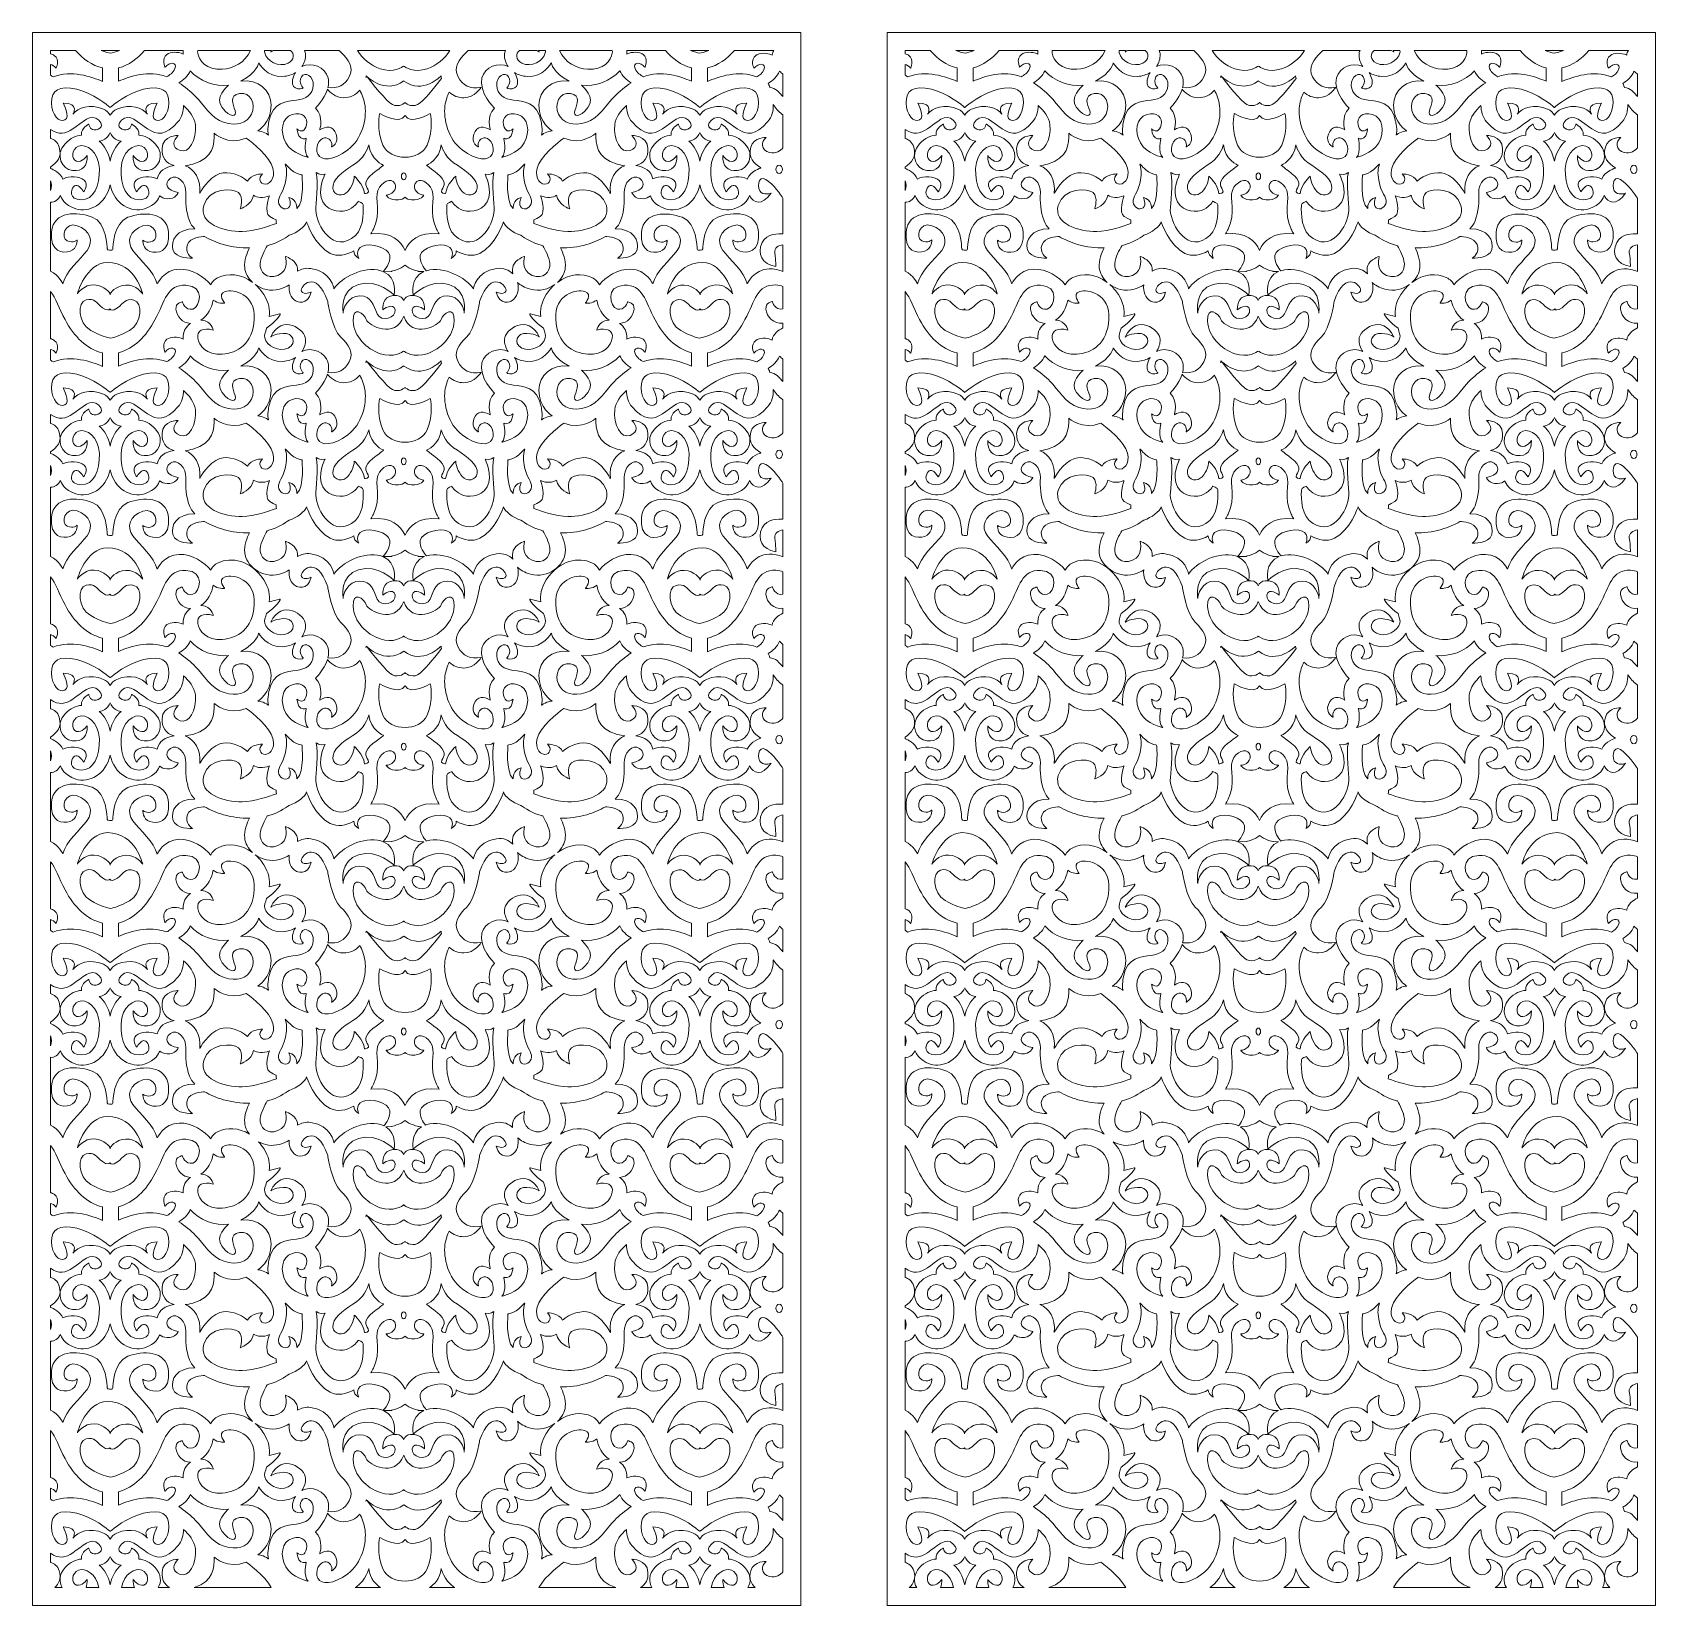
# Model space of a CAD drawing. Header units: centimetres. Extents: x 11.9 to 35.9, y -12.9 to 10.3.
import ezdxf

# ---------------------------------------------------------------- set-up
doc = ezdxf.new("R2010")
doc.units = ezdxf.units.CM
doc.header["$MEASUREMENT"] = 0
doc.layers.add('layer 1', color=7, linetype='Continuous')

msp = doc.modelspace()

# ---------------------------------------------------------------- linework, layer by layer
at = {"layer": 'layer 1', "color": 242, "lineweight": 9}
for points, knots in [([(11.89757, 10.312), (11.89757, 10.312), (23.25708, 10.312), (23.25708, 10.312), (23.25708, 10.312), (23.25708, 10.312), (23.25708, -12.93846), (23.25708, -12.93846), (23.25708, -12.93846), (23.25708, -12.93846), (11.89757, -12.93846), (11.89757, -12.93846), (11.89757, -12.93846), (11.89757, -12.93846), (11.89757, 10.312), (11.89757, 10.312)], [0, 0, 0, 0, 0.2, 0.2, 0.2, 0.2, 0.4, 0.4, 0.4, 0.4, 0.6, 0.6, 0.6, 0.6, 1, 1, 1, 1]), ([(12.16329, 10.04628), (12.16329, 10.04628), (12.53603, 10.04628), (12.53603, 10.04628), (12.53603, 10.04628), (12.64604, 9.91672), (12.77666, 9.8262), (12.93523, 9.78711), (12.93523, 9.78711), (12.93523, 9.78711), (12.93523, 9.58543), (12.93523, 9.58543), (12.93523, 9.58543), (12.77065, 9.66095), (12.47483, 9.75902), (12.20217, 9.65487), (12.20217, 9.65487), (12.18966, 9.66222), (12.17633, 9.67115), (12.16329, 9.68177), (12.16329, 9.68177), (12.16329, 9.68177), (12.16329, 9.83996), (12.16329, 9.83996), (12.16329, 9.83996), (12.1915, 9.83354), (12.22274, 9.81464), (12.24655, 9.78239), (12.24655, 9.78239), (12.24655, 9.78239), (12.30636, 9.90967), (12.21961, 9.97328), (12.21961, 9.97328), (12.20468, 9.98426), (12.1853, 9.99246), (12.16329, 9.99765), (12.16329, 9.99765), (12.16329, 9.99765), (12.16329, 10.04628), (12.16329, 10.04628)], [0, 0, 0, 0, 0.09090909, 0.09090909, 0.09090909, 0.09090909, 0.18181818, 0.18181818, 0.18181818, 0.18181818, 0.27272727, 0.27272727, 0.27272727, 0.27272727, 0.36363636, 0.36363636, 0.36363636, 0.36363636, 0.45454545, 0.45454545, 0.45454545, 0.45454545, 0.54545455, 0.54545455, 0.54545455, 0.54545455, 0.63636364, 0.63636364, 0.63636364, 0.63636364, 0.72727273, 0.72727273, 0.72727273, 0.72727273, 0.81818182, 0.81818182, 0.81818182, 0.81818182, 1, 1, 1, 1]), ([(12.91231, 10.04628), (12.91231, 10.04628), (13.18391, 10.04628), (13.18391, 10.04628), (13.18391, 10.04628), (13.1268, 10.02329), (13.08218, 10.01128), (13.05267, 10.00506), (13.05267, 10.00506), (13.0262, 10.00959), (12.97801, 10.0205), (12.91231, 10.04628)], [0, 0, 0, 0, 0.25, 0.25, 0.25, 0.25, 0.5, 0.5, 0.5, 0.5, 1, 1, 1, 1]), ([(13.55459, 10.04628), (13.55459, 10.04628), (14.12597, 10.04628), (14.12597, 10.04628), (14.12597, 10.04628), (14.12425, 10.0295), (14.12398, 10.01176), (14.12539, 9.99305), (14.12539, 9.99305), (14.04201, 10.0307), (13.93637, 10.02645), (13.88441, 9.98832), (13.88441, 9.98832), (13.79765, 9.92467), (13.85747, 9.79738), (13.85747, 9.79738), (13.85747, 9.79738), (13.92332, 9.88647), (14.04595, 9.87379), (14.00408, 9.77703), (14.00408, 9.77703), (13.97752, 9.71564), (13.91966, 9.67781), (13.88089, 9.65837), (13.88089, 9.65837), (13.61784, 9.75415), (13.33508, 9.66492), (13.17026, 9.59128), (13.17026, 9.59128), (13.17026, 9.59128), (13.17026, 9.78842), (13.17026, 9.78842), (13.17026, 9.78842), (13.3222, 9.83008), (13.44811, 9.91982), (13.55459, 10.04628)], [0, 0, 0, 0, 0.1, 0.1, 0.1, 0.1, 0.2, 0.2, 0.2, 0.2, 0.3, 0.3, 0.3, 0.3, 0.4, 0.4, 0.4, 0.4, 0.5, 0.5, 0.5, 0.5, 0.6, 0.6, 0.6, 0.6, 0.7, 0.7, 0.7, 0.7, 0.8, 0.8, 0.8, 0.8, 1, 1, 1, 1]), ([(14.34027, 10.04628), (14.34027, 10.04628), (15.12174, 10.04628), (15.12174, 10.04628), (15.12174, 10.04628), (15.03726, 9.85738), (14.86933, 9.78248), (14.70141, 9.76875), (14.70141, 9.76875), (14.47494, 9.75017), (14.35301, 9.89848), (14.33996, 10.00595), (14.33996, 10.00595), (14.33822, 10.02036), (14.33836, 10.03385), (14.34027, 10.04628)], [0, 0, 0, 0, 0.2, 0.2, 0.2, 0.2, 0.4, 0.4, 0.4, 0.4, 0.6, 0.6, 0.6, 0.6, 1, 1, 1, 1]), ([(15.78477, 9.71835), (15.77872, 9.70857), (15.77316, 9.69816), (15.76817, 9.6871), (15.76817, 9.6871), (15.65991, 9.44972), (15.88054, 9.46744), (15.90137, 9.49221), (15.90137, 9.49221), (15.90137, 9.49221), (15.82198, 9.56654), (15.8724, 9.65451), (15.8724, 9.65451), (15.92284, 9.74253), (16.05905, 9.66526), (16.04895, 9.53003), (16.04895, 9.53003), (16.03888, 9.3948), (15.93798, 9.32611), (15.80179, 9.3111), (15.80179, 9.3111), (15.6656, 9.29606), (15.44341, 9.28671), (15.39348, 8.99972), (15.39348, 8.99972), (15.39348, 8.99972), (15.36182, 8.85872), (15.38735, 8.79614), (15.38735, 8.79614), (15.38735, 8.79614), (15.29787, 8.86144), (15.22751, 8.85597), (15.22751, 8.85597), (15.22751, 8.85597), (15.42576, 8.97478), (15.42576, 9.23786), (15.42576, 9.23786), (15.42576, 9.45331), (15.23478, 9.62823), (14.97851, 9.59245), (14.97851, 9.59245), (15.22148, 9.7185), (15.24145, 9.86138), (15.24145, 9.86138), (15.24145, 9.86138), (15.24145, 9.86138), (15.3634, 9.64273), (15.59855, 9.66127), (15.59855, 9.66127), (15.67405, 9.66719), (15.73576, 9.68804), (15.78477, 9.71835)], [0, 0, 0, 0, 0.07142857, 0.07142857, 0.07142857, 0.07142857, 0.14285714, 0.14285714, 0.14285714, 0.14285714, 0.21428571, 0.21428571, 0.21428571, 0.21428571, 0.28571429, 0.28571429, 0.28571429, 0.28571429, 0.35714286, 0.35714286, 0.35714286, 0.35714286, 0.42857143, 0.42857143, 0.42857143, 0.42857143, 0.5, 0.5, 0.5, 0.5, 0.57142857, 0.57142857, 0.57142857, 0.57142857, 0.64285714, 0.64285714, 0.64285714, 0.64285714, 0.71428571, 0.71428571, 0.71428571, 0.71428571, 0.78571429, 0.78571429, 0.78571429, 0.78571429, 0.85714286, 0.85714286, 0.85714286, 0.85714286, 1, 1, 1, 1]), ([(15.3298, 10.04628), (15.3298, 10.04628), (15.43137, 10.04628), (15.43137, 10.04628), (15.43137, 10.04628), (15.42737, 10.03872), (15.42346, 10.03085), (15.41966, 10.02265), (15.41966, 10.02265), (15.41966, 10.02265), (15.42848, 10.03387), (15.45741, 10.04628), (15.45741, 10.04628), (15.45741, 10.04628), (15.71192, 10.04628), (15.71192, 10.04628), (15.71192, 10.04628), (15.77132, 9.99954), (15.77324, 9.91011), (15.67734, 9.85959), (15.67734, 9.85959), (15.53857, 9.78647), (15.35357, 9.89892), (15.33047, 10.0086), (15.33047, 10.0086), (15.3281, 10.01984), (15.32811, 10.03244), (15.3298, 10.04628)], [0, 0, 0, 0, 0.125, 0.125, 0.125, 0.125, 0.25, 0.25, 0.25, 0.25, 0.375, 0.375, 0.375, 0.375, 0.5, 0.5, 0.5, 0.5, 0.625, 0.625, 0.625, 0.625, 0.75, 0.75, 0.75, 0.75, 1, 1, 1, 1]), ([(15.91825, 10.04628), (15.91825, 10.04628), (16.43051, 10.04628), (16.43051, 10.04628), (16.43051, 10.04628), (16.43672, 10.03877), (16.44309, 10.03194), (16.44967, 10.0259), (16.44967, 10.0259), (16.57581, 9.90997), (16.65144, 9.78545), (16.58083, 9.65666), (16.58083, 9.65666), (16.51427, 9.53522), (16.41627, 9.47873), (16.26577, 9.49785), (16.26577, 9.49785), (16.2772, 9.54478), (16.27985, 9.59349), (16.26771, 9.64105), (16.26771, 9.64105), (16.22664, 9.80247), (16.0224, 9.88213), (15.87908, 9.8073), (15.87908, 9.8073), (15.91715, 9.8622), (15.93502, 9.92591), (15.93502, 9.98609), (15.93502, 9.98609), (15.93502, 10.00485), (15.92904, 10.02546), (15.91825, 10.04628)], [0, 0, 0, 0, 0.11111111, 0.11111111, 0.11111111, 0.11111111, 0.22222222, 0.22222222, 0.22222222, 0.22222222, 0.33333333, 0.33333333, 0.33333333, 0.33333333, 0.44444444, 0.44444444, 0.44444444, 0.44444444, 0.55555556, 0.55555556, 0.55555556, 0.55555556, 0.66666667, 0.66666667, 0.66666667, 0.66666667, 0.77777778, 0.77777778, 0.77777778, 0.77777778, 1, 1, 1, 1]), ([(16.70105, 10.04628), (16.70105, 10.04628), (18.06813, 10.04628), (18.06813, 10.04628), (18.06813, 10.04628), (17.99407, 9.91934), (17.86561, 9.82392), (17.73059, 9.77587), (17.73059, 9.77587), (17.53881, 9.70762), (17.39987, 9.80484), (17.38527, 9.8157), (17.38527, 9.8157), (17.38527, 9.8157), (17.38397, 9.81572), (17.38397, 9.81572), (17.38397, 9.81572), (17.36958, 9.80508), (17.23056, 9.70759), (17.03862, 9.77587), (17.03862, 9.77587), (16.90358, 9.82392), (16.77509, 9.91934), (16.70105, 10.04628)], [0, 0, 0, 0, 0.14285714, 0.14285714, 0.14285714, 0.14285714, 0.28571429, 0.28571429, 0.28571429, 0.28571429, 0.42857143, 0.42857143, 0.42857143, 0.42857143, 0.57142857, 0.57142857, 0.57142857, 0.57142857, 0.71428571, 0.71428571, 0.71428571, 0.71428571, 1, 1, 1, 1]), ([(18.33867, 10.04628), (18.33867, 10.04628), (18.89062, 10.04628), (18.89062, 10.04628), (18.89062, 10.04628), (18.87984, 10.02545), (18.87385, 10.00485), (18.87385, 9.98609), (18.87385, 9.98609), (18.87385, 9.92591), (18.89172, 9.8622), (18.92984, 9.8073), (18.92984, 9.8073), (18.78648, 9.88213), (18.58228, 9.80247), (18.54115, 9.64105), (18.54115, 9.64105), (18.48703, 9.42845), (18.72775, 9.1934), (18.72775, 9.1934), (18.72775, 9.1934), (18.60306, 9.07366), (18.66382, 8.87228), (18.66382, 8.87228), (18.66382, 8.87228), (18.5775, 8.9267), (18.46883, 8.94032), (18.42086, 8.80701), (18.42086, 8.80701), (18.3729, 8.67366), (18.49118, 8.61924), (18.49118, 8.61924), (18.49118, 8.61924), (18.46883, 8.68728), (18.51994, 8.76348), (18.59667, 8.7526), (18.59667, 8.7526), (18.67343, 8.74172), (18.74054, 8.61654), (18.69258, 8.5131), (18.69258, 8.5131), (18.64463, 8.40978), (18.46238, 8.41791), (18.25138, 8.57571), (18.25138, 8.57571), (18.04039, 8.73353), (17.96912, 9.03485), (17.99527, 9.22755), (17.99527, 9.22755), (18.00597, 9.30667), (18.03133, 9.37639), (18.05757, 9.43115), (18.05757, 9.43115), (18.11685, 9.37416), (18.19137, 9.34662), (18.27403, 9.34662), (18.27403, 9.34662), (18.43386, 9.34662), (18.53138, 9.50213), (18.53138, 9.50213), (18.53138, 9.50213), (18.36491, 9.47205), (18.259, 9.52791), (18.18837, 9.65666), (18.18837, 9.65666), (18.11775, 9.78545), (18.19341, 9.90997), (18.3195, 10.0259), (18.3195, 10.0259), (18.32608, 10.03194), (18.33246, 10.03877), (18.33867, 10.04628)], [0, 0, 0, 0, 0.05263158, 0.05263158, 0.05263158, 0.05263158, 0.10526316, 0.10526316, 0.10526316, 0.10526316, 0.15789474, 0.15789474, 0.15789474, 0.15789474, 0.21052632, 0.21052632, 0.21052632, 0.21052632, 0.26315789, 0.26315789, 0.26315789, 0.26315789, 0.31578947, 0.31578947, 0.31578947, 0.31578947, 0.36842105, 0.36842105, 0.36842105, 0.36842105, 0.42105263, 0.42105263, 0.42105263, 0.42105263, 0.47368421, 0.47368421, 0.47368421, 0.47368421, 0.52631579, 0.52631579, 0.52631579, 0.52631579, 0.57894737, 0.57894737, 0.57894737, 0.57894737, 0.63157895, 0.63157895, 0.63157895, 0.63157895, 0.68421053, 0.68421053, 0.68421053, 0.68421053, 0.73684211, 0.73684211, 0.73684211, 0.73684211, 0.78947368, 0.78947368, 0.78947368, 0.78947368, 0.84210526, 0.84210526, 0.84210526, 0.84210526, 0.89473684, 0.89473684, 0.89473684, 0.89473684, 1, 1, 1, 1]), ([(19.02416, 9.71835), (19.03014, 9.70857), (19.03573, 9.69816), (19.04075, 9.6871), (19.04075, 9.6871), (19.14897, 9.44972), (18.92838, 9.46744), (18.90754, 9.49221), (18.90754, 9.49221), (18.90754, 9.49221), (18.98693, 9.56654), (18.9365, 9.65451), (18.9365, 9.65451), (18.88606, 9.74253), (18.74986, 9.66526), (18.75994, 9.53003), (18.75994, 9.53003), (18.77003, 9.3948), (18.87089, 9.32611), (19.0071, 9.3111), (19.0071, 9.3111), (19.14325, 9.29606), (19.36548, 9.28671), (19.41545, 8.99972), (19.41545, 8.99972), (19.41545, 8.99972), (19.44711, 8.85872), (19.42152, 8.79614), (19.42152, 8.79614), (19.42152, 8.79614), (19.511, 8.86144), (19.58136, 8.85597), (19.58136, 8.85597), (19.58136, 8.85597), (19.38314, 8.97478), (19.38314, 9.23786), (19.38314, 9.23786), (19.38314, 9.45331), (19.57413, 9.62823), (19.83039, 9.59245), (19.83039, 9.59245), (19.58747, 9.7185), (19.56747, 9.86138), (19.56747, 9.86138), (19.56747, 9.86138), (19.56747, 9.86138), (19.4455, 9.64273), (19.21032, 9.66127), (19.21032, 9.66127), (19.13483, 9.66719), (19.07315, 9.68804), (19.02416, 9.71835)], [0, 0, 0, 0, 0.07142857, 0.07142857, 0.07142857, 0.07142857, 0.14285714, 0.14285714, 0.14285714, 0.14285714, 0.21428571, 0.21428571, 0.21428571, 0.21428571, 0.28571429, 0.28571429, 0.28571429, 0.28571429, 0.35714286, 0.35714286, 0.35714286, 0.35714286, 0.42857143, 0.42857143, 0.42857143, 0.42857143, 0.5, 0.5, 0.5, 0.5, 0.57142857, 0.57142857, 0.57142857, 0.57142857, 0.64285714, 0.64285714, 0.64285714, 0.64285714, 0.71428571, 0.71428571, 0.71428571, 0.71428571, 0.78571429, 0.78571429, 0.78571429, 0.78571429, 0.85714286, 0.85714286, 0.85714286, 0.85714286, 1, 1, 1, 1]), ([(19.09697, 10.04628), (19.09697, 10.04628), (19.35146, 10.04628), (19.35146, 10.04628), (19.35146, 10.04628), (19.38039, 10.03387), (19.38919, 10.02265), (19.38919, 10.02265), (19.38919, 10.02265), (19.38539, 10.03085), (19.38148, 10.03872), (19.37748, 10.04628), (19.37748, 10.04628), (19.37748, 10.04628), (19.47912, 10.04628), (19.47912, 10.04628), (19.47912, 10.04628), (19.48081, 10.03244), (19.48083, 10.01984), (19.47847, 10.0086), (19.47847, 10.0086), (19.45529, 9.89892), (19.2703, 9.78647), (19.13152, 9.85959), (19.13152, 9.85959), (19.03567, 9.91011), (19.03758, 9.99954), (19.09697, 10.04628)], [0, 0, 0, 0, 0.125, 0.125, 0.125, 0.125, 0.25, 0.25, 0.25, 0.25, 0.375, 0.375, 0.375, 0.375, 0.5, 0.5, 0.5, 0.5, 0.625, 0.625, 0.625, 0.625, 0.75, 0.75, 0.75, 0.75, 1, 1, 1, 1]), ([(19.68715, 10.04628), (19.68715, 10.04628), (20.46863, 10.04628), (20.46863, 10.04628), (20.46863, 10.04628), (20.47054, 10.03385), (20.47069, 10.02036), (20.46894, 10.00595), (20.46894, 10.00595), (20.45588, 9.89848), (20.33395, 9.75017), (20.10747, 9.76875), (20.10747, 9.76875), (19.93957, 9.78248), (19.77162, 9.85738), (19.68715, 10.04628)], [0, 0, 0, 0, 0.2, 0.2, 0.2, 0.2, 0.4, 0.4, 0.4, 0.4, 0.6, 0.6, 0.6, 0.6, 1, 1, 1, 1]), ([(20.68289, 10.04628), (20.68289, 10.04628), (21.2543, 10.04628), (21.2543, 10.04628), (21.2543, 10.04628), (21.3608, 9.91982), (21.48671, 9.83008), (21.63867, 9.78842), (21.63867, 9.78842), (21.63867, 9.78842), (21.63867, 9.59128), (21.63867, 9.59128), (21.63867, 9.59128), (21.47384, 9.66492), (21.19101, 9.75415), (20.928, 9.65837), (20.928, 9.65837), (20.88923, 9.67781), (20.8314, 9.71564), (20.80483, 9.77703), (20.80483, 9.77703), (20.76296, 9.87379), (20.88557, 9.88647), (20.9514, 9.79738), (20.9514, 9.79738), (20.9514, 9.79738), (21.0112, 9.92467), (20.92447, 9.98832), (20.92447, 9.98832), (20.8725, 10.02645), (20.7669, 10.0307), (20.68346, 9.99305), (20.68346, 9.99305), (20.68488, 10.01176), (20.68461, 10.0295), (20.68289, 10.04628)], [0, 0, 0, 0, 0.1, 0.1, 0.1, 0.1, 0.2, 0.2, 0.2, 0.2, 0.3, 0.3, 0.3, 0.3, 0.4, 0.4, 0.4, 0.4, 0.5, 0.5, 0.5, 0.5, 0.6, 0.6, 0.6, 0.6, 0.7, 0.7, 0.7, 0.7, 0.8, 0.8, 0.8, 0.8, 1, 1, 1, 1]), ([(21.625, 10.04628), (21.625, 10.04628), (21.89658, 10.04628), (21.89658, 10.04628), (21.89658, 10.04628), (21.83087, 10.0205), (21.78267, 10.00959), (21.75618, 10.00506), (21.75618, 10.00506), (21.72672, 10.01128), (21.68211, 10.02329), (21.625, 10.04628)], [0, 0, 0, 0, 0.25, 0.25, 0.25, 0.25, 0.5, 0.5, 0.5, 0.5, 1, 1, 1, 1]), ([(22.27286, 10.04628), (22.27286, 10.04628), (22.85624, 10.04628), (22.85624, 10.04628), (22.85624, 10.04628), (22.84349, 10.0259), (22.83439, 10.00306), (22.83115, 9.97764), (22.83115, 9.97764), (22.74758, 10.01576), (22.64142, 10.01158), (22.58925, 9.97328), (22.58925, 9.97328), (22.50252, 9.90967), (22.56233, 9.78239), (22.56233, 9.78239), (22.56233, 9.78239), (22.62815, 9.87147), (22.75075, 9.85874), (22.70887, 9.76204), (22.70887, 9.76204), (22.6868, 9.71104), (22.64312, 9.67624), (22.60672, 9.65487), (22.60672, 9.65487), (22.33405, 9.75902), (22.03828, 9.66095), (21.87365, 9.58543), (21.87365, 9.58543), (21.87365, 9.58543), (21.87365, 9.78711), (21.87365, 9.78711), (21.87365, 9.78711), (22.03223, 9.8262), (22.16285, 9.91672), (22.27286, 10.04628)], [0, 0, 0, 0, 0.1, 0.1, 0.1, 0.1, 0.2, 0.2, 0.2, 0.2, 0.3, 0.3, 0.3, 0.3, 0.4, 0.4, 0.4, 0.4, 0.5, 0.5, 0.5, 0.5, 0.6, 0.6, 0.6, 0.6, 0.7, 0.7, 0.7, 0.7, 0.8, 0.8, 0.8, 0.8, 1, 1, 1, 1]), ([(14.23009, 9.74675), (14.36027, 9.59359), (14.59309, 9.50746), (14.7977, 9.53381), (14.7977, 9.53381), (14.77159, 9.51238), (14.58535, 9.35129), (14.69995, 9.20167), (14.69995, 9.20167), (14.82305, 9.04107), (14.92702, 9.06435), (14.89418, 9.15749), (14.89418, 9.15749), (14.86133, 9.25059), (14.79571, 9.38095), (14.95986, 9.40886), (14.95986, 9.40886), (15.12395, 9.43681), (15.20324, 9.24361), (15.13484, 9.10624), (15.13484, 9.10624), (15.0665, 8.96889), (14.92351, 8.92364), (14.73189, 8.98293), (14.73189, 8.98293), (14.5403, 9.04224), (14.41832, 9.25352), (14.30948, 9.3647), (14.30948, 9.3647), (14.23731, 9.43839), (14.14989, 9.51041), (14.06108, 9.56897), (14.06108, 9.56897), (14.12346, 9.60663), (14.19915, 9.66788), (14.23009, 9.74675)], [0, 0, 0, 0, 0.1, 0.1, 0.1, 0.1, 0.2, 0.2, 0.2, 0.2, 0.3, 0.3, 0.3, 0.3, 0.4, 0.4, 0.4, 0.4, 0.5, 0.5, 0.5, 0.5, 0.6, 0.6, 0.6, 0.6, 0.7, 0.7, 0.7, 0.7, 0.8, 0.8, 0.8, 0.8, 1, 1, 1, 1]), ([(16.82703, 9.64751), (16.82887, 9.65461), (16.83055, 9.6618), (16.83213, 9.66915), (16.83213, 9.66915), (16.83213, 9.66915), (17.1077, 9.38954), (17.38762, 9.59546), (17.38762, 9.59546), (17.38762, 9.59546), (17.38766, 9.59385), (17.38766, 9.59385), (17.38766, 9.59385), (17.66789, 9.38675), (17.93704, 9.66915), (17.93704, 9.66915), (17.93704, 9.66915), (17.93975, 9.65681), (17.94269, 9.64488), (17.94587, 9.63327), (17.94587, 9.63327), (17.88991, 9.5617), (17.72276, 9.35148), (17.62943, 9.27205), (17.62943, 9.27205), (17.52706, 9.18493), (17.42465, 9.25839), (17.40599, 9.27326), (17.40599, 9.27326), (17.40599, 9.27326), (17.40592, 9.27577), (17.40592, 9.27577), (17.40592, 9.27577), (17.40592, 9.27577), (17.40539, 9.2753), (17.40443, 9.2745), (17.40443, 9.2745), (17.40348, 9.2753), (17.40296, 9.27577), (17.40296, 9.27577), (17.40296, 9.27577), (17.40296, 9.27577), (17.40293, 9.27326), (17.40293, 9.27326), (17.40293, 9.27326), (17.38426, 9.2584), (17.28187, 9.1849), (17.17944, 9.27205), (17.17944, 9.27205), (17.06624, 9.36845), (16.84413, 9.65753), (16.84413, 9.65753), (16.84413, 9.65753), (16.84413, 9.65753), (16.82703, 9.64751), (16.82703, 9.64751)], [0, 0, 0, 0, 0.06666667, 0.06666667, 0.06666667, 0.06666667, 0.13333333, 0.13333333, 0.13333333, 0.13333333, 0.2, 0.2, 0.2, 0.2, 0.26666667, 0.26666667, 0.26666667, 0.26666667, 0.33333333, 0.33333333, 0.33333333, 0.33333333, 0.4, 0.4, 0.4, 0.4, 0.46666667, 0.46666667, 0.46666667, 0.46666667, 0.53333333, 0.53333333, 0.53333333, 0.53333333, 0.6, 0.6, 0.6, 0.6, 0.66666667, 0.66666667, 0.66666667, 0.66666667, 0.73333333, 0.73333333, 0.73333333, 0.73333333, 0.8, 0.8, 0.8, 0.8, 0.86666667, 0.86666667, 0.86666667, 0.86666667, 1, 1, 1, 1]), ([(20.57881, 9.74675), (20.44863, 9.59359), (20.21577, 9.50746), (20.01118, 9.53381), (20.01118, 9.53381), (20.03728, 9.51238), (20.22357, 9.35129), (20.10891, 9.20167), (20.10891, 9.20167), (19.98583, 9.04107), (19.88193, 9.06435), (19.91471, 9.15749), (19.91471, 9.15749), (19.94755, 9.25059), (20.01319, 9.38095), (19.84905, 9.40886), (19.84905, 9.40886), (19.68494, 9.43681), (19.60564, 9.24361), (19.67404, 9.10624), (19.67404, 9.10624), (19.7424, 8.96889), (19.88537, 8.92364), (20.07695, 8.98293), (20.07695, 8.98293), (20.2686, 9.04224), (20.39056, 9.25352), (20.49943, 9.3647), (20.49943, 9.3647), (20.57157, 9.43839), (20.65898, 9.51041), (20.74781, 9.56897), (20.74781, 9.56897), (20.68546, 9.60663), (20.60976, 9.66788), (20.57881, 9.74675)], [0, 0, 0, 0, 0.1, 0.1, 0.1, 0.1, 0.2, 0.2, 0.2, 0.2, 0.3, 0.3, 0.3, 0.3, 0.4, 0.4, 0.4, 0.4, 0.5, 0.5, 0.5, 0.5, 0.6, 0.6, 0.6, 0.6, 0.7, 0.7, 0.7, 0.7, 0.8, 0.8, 0.8, 0.8, 1, 1, 1, 1]), ([(22.99136, 9.69647), (22.99136, 9.69647), (22.99136, 9.36405), (22.99136, 9.36405), (22.99136, 9.36405), (22.97581, 9.38389), (22.94324, 9.42314), (22.90525, 9.45549), (22.90525, 9.45549), (22.87884, 9.47797), (22.83545, 9.49154), (22.79837, 9.4995), (22.79837, 9.4995), (22.78675, 9.53196), (22.77698, 9.55362), (22.77435, 9.55921), (22.77435, 9.55921), (22.83747, 9.59876), (22.91124, 9.66142), (22.93836, 9.74128), (22.93836, 9.74128), (22.95723, 9.72308), (22.97576, 9.70805), (22.99136, 9.69647)], [0, 0, 0, 0, 0.14285714, 0.14285714, 0.14285714, 0.14285714, 0.28571429, 0.28571429, 0.28571429, 0.28571429, 0.42857143, 0.42857143, 0.42857143, 0.42857143, 0.57142857, 0.57142857, 0.57142857, 0.57142857, 0.71428571, 0.71428571, 0.71428571, 0.71428571, 1, 1, 1, 1]), ([(13.0463, 9.08889), (13.06702, 9.12646), (13.09958, 9.15841), (13.14679, 9.17913), (13.14679, 9.17913), (13.34498, 9.26633), (13.52341, 9.19884), (13.59608, 9.10323), (13.59608, 9.10323), (13.59608, 9.10323), (13.49365, 9.26633), (13.74143, 9.26911), (13.74143, 9.26911), (13.74143, 9.26911), (13.6291, 9.06109), (13.71502, 9.01892), (13.71502, 9.01892), (13.80087, 8.97672), (13.90661, 9.08357), (13.91322, 9.27192), (13.91322, 9.27192), (13.91985, 9.46032), (13.80087, 9.5334), (13.53991, 9.47153), (13.53991, 9.47153), (13.29907, 9.41446), (13.08074, 9.23288), (13.04847, 9.2052), (13.04847, 9.2052), (13.04847, 9.2052), (13.04823, 9.20167), (13.04823, 9.20167), (13.04823, 9.20167), (13.04823, 9.20167), (13.04756, 9.20225), (13.0463, 9.20336), (13.0463, 9.20336), (13.04503, 9.20225), (13.04436, 9.20167), (13.04436, 9.20167), (13.04436, 9.20167), (13.04436, 9.20167), (13.04419, 9.2052), (13.04419, 9.2052), (13.04419, 9.2052), (13.01202, 9.2328), (12.79365, 9.41443), (12.55273, 9.47153), (12.55273, 9.47153), (12.29175, 9.5334), (12.17281, 9.46032), (12.1794, 9.27192), (12.1794, 9.27192), (12.18603, 9.08357), (12.29175, 8.97672), (12.37765, 9.01892), (12.37765, 9.01892), (12.46352, 9.06109), (12.35119, 9.26911), (12.35119, 9.26911), (12.35119, 9.26911), (12.59898, 9.26633), (12.49653, 9.10323), (12.49653, 9.10323), (12.49653, 9.10323), (12.56923, 9.19884), (12.74764, 9.26633), (12.94585, 9.17913), (12.94585, 9.17913), (12.99304, 9.15841), (13.02561, 9.12646), (13.0463, 9.08889)], [0, 0, 0, 0, 0.05263158, 0.05263158, 0.05263158, 0.05263158, 0.10526316, 0.10526316, 0.10526316, 0.10526316, 0.15789474, 0.15789474, 0.15789474, 0.15789474, 0.21052632, 0.21052632, 0.21052632, 0.21052632, 0.26315789, 0.26315789, 0.26315789, 0.26315789, 0.31578947, 0.31578947, 0.31578947, 0.31578947, 0.36842105, 0.36842105, 0.36842105, 0.36842105, 0.42105263, 0.42105263, 0.42105263, 0.42105263, 0.47368421, 0.47368421, 0.47368421, 0.47368421, 0.52631579, 0.52631579, 0.52631579, 0.52631579, 0.57894737, 0.57894737, 0.57894737, 0.57894737, 0.63157895, 0.63157895, 0.63157895, 0.63157895, 0.68421053, 0.68421053, 0.68421053, 0.68421053, 0.73684211, 0.73684211, 0.73684211, 0.73684211, 0.78947368, 0.78947368, 0.78947368, 0.78947368, 0.84210526, 0.84210526, 0.84210526, 0.84210526, 0.89473684, 0.89473684, 0.89473684, 0.89473684, 1, 1, 1, 1]), ([(16.25905, 9.47355), (16.2959, 9.42867), (16.37905, 9.34662), (16.49514, 9.34662), (16.49514, 9.34662), (16.59031, 9.34662), (16.67459, 9.38313), (16.73731, 9.4589), (16.73731, 9.4589), (16.76805, 9.40092), (16.80102, 9.32075), (16.81364, 9.22755), (16.81364, 9.22755), (16.83978, 9.03485), (16.76851, 8.73353), (16.55747, 8.57571), (16.55747, 8.57571), (16.34648, 8.41791), (16.16424, 8.40978), (16.11626, 8.5131), (16.11626, 8.5131), (16.06834, 8.61654), (16.13547, 8.74172), (16.2122, 8.7526), (16.2122, 8.7526), (16.28894, 8.76348), (16.3401, 8.68728), (16.3177, 8.61924), (16.3177, 8.61924), (16.3177, 8.61924), (16.43599, 8.67366), (16.38801, 8.80701), (16.38801, 8.80701), (16.3401, 8.94032), (16.2314, 8.9267), (16.14509, 8.87228), (16.14509, 8.87228), (16.14509, 8.87228), (16.2058, 9.07366), (16.08111, 9.1934), (16.08111, 9.1934), (16.08111, 9.1934), (16.21202, 9.32123), (16.25905, 9.47355)], [0, 0, 0, 0, 0.08333333, 0.08333333, 0.08333333, 0.08333333, 0.16666667, 0.16666667, 0.16666667, 0.16666667, 0.25, 0.25, 0.25, 0.25, 0.33333333, 0.33333333, 0.33333333, 0.33333333, 0.41666667, 0.41666667, 0.41666667, 0.41666667, 0.5, 0.5, 0.5, 0.5, 0.58333333, 0.58333333, 0.58333333, 0.58333333, 0.66666667, 0.66666667, 0.66666667, 0.66666667, 0.75, 0.75, 0.75, 0.75, 0.83333333, 0.83333333, 0.83333333, 0.83333333, 1, 1, 1, 1]), ([(21.76258, 9.08889), (21.74187, 9.12646), (21.70931, 9.15841), (21.6621, 9.17913), (21.6621, 9.17913), (21.4639, 9.26633), (21.28552, 9.19884), (21.21287, 9.10323), (21.21287, 9.10323), (21.21287, 9.10323), (21.31525, 9.26633), (21.06748, 9.26911), (21.06748, 9.26911), (21.06748, 9.26911), (21.1798, 9.06109), (21.09388, 9.01892), (21.09388, 9.01892), (21.00801, 8.97672), (20.9023, 9.08357), (20.89565, 9.27192), (20.89565, 9.27192), (20.88907, 9.46032), (21.00801, 9.5334), (21.269, 9.47153), (21.269, 9.47153), (21.50982, 9.41446), (21.72817, 9.23288), (21.76043, 9.2052), (21.76043, 9.2052), (21.76043, 9.2052), (21.76064, 9.20167), (21.76064, 9.20167), (21.76064, 9.20167), (21.76064, 9.20167), (21.76135, 9.20225), (21.76258, 9.20336), (21.76258, 9.20336), (21.76387, 9.20225), (21.76451, 9.20167), (21.76451, 9.20167), (21.76451, 9.20167), (21.76451, 9.20167), (21.76472, 9.2052), (21.76472, 9.2052), (21.76472, 9.2052), (21.7969, 9.2328), (22.01523, 9.41443), (22.25615, 9.47153), (22.25615, 9.47153), (22.51718, 9.5334), (22.63607, 9.46032), (22.62948, 9.27192), (22.62948, 9.27192), (22.62289, 9.08357), (22.51718, 8.97672), (22.43126, 9.01892), (22.43126, 9.01892), (22.34536, 9.06109), (22.4577, 9.26911), (22.4577, 9.26911), (22.4577, 9.26911), (22.20992, 9.26633), (22.31233, 9.10323), (22.31233, 9.10323), (22.31233, 9.10323), (22.23964, 9.19884), (22.06126, 9.26633), (21.86306, 9.17913), (21.86306, 9.17913), (21.81584, 9.15841), (21.78328, 9.12646), (21.76258, 9.08889)], [0, 0, 0, 0, 0.05263158, 0.05263158, 0.05263158, 0.05263158, 0.10526316, 0.10526316, 0.10526316, 0.10526316, 0.15789474, 0.15789474, 0.15789474, 0.15789474, 0.21052632, 0.21052632, 0.21052632, 0.21052632, 0.26315789, 0.26315789, 0.26315789, 0.26315789, 0.31578947, 0.31578947, 0.31578947, 0.31578947, 0.36842105, 0.36842105, 0.36842105, 0.36842105, 0.42105263, 0.42105263, 0.42105263, 0.42105263, 0.47368421, 0.47368421, 0.47368421, 0.47368421, 0.52631579, 0.52631579, 0.52631579, 0.52631579, 0.57894737, 0.57894737, 0.57894737, 0.57894737, 0.63157895, 0.63157895, 0.63157895, 0.63157895, 0.68421053, 0.68421053, 0.68421053, 0.68421053, 0.73684211, 0.73684211, 0.73684211, 0.73684211, 0.78947368, 0.78947368, 0.78947368, 0.78947368, 0.84210526, 0.84210526, 0.84210526, 0.84210526, 0.89473684, 0.89473684, 0.89473684, 0.89473684, 1, 1, 1, 1]), ([(12.16329, 8.30281), (12.16329, 8.30281), (12.16329, 8.32335), (12.16329, 8.32335), (12.16329, 8.32335), (12.25832, 8.38749), (12.33709, 8.47467), (12.29365, 8.61792), (12.29365, 8.61792), (12.27068, 8.69368), (12.21438, 8.72901), (12.16329, 8.74535), (12.16329, 8.74535), (12.16329, 8.74535), (12.16329, 8.87971), (12.16329, 8.87971), (12.16329, 8.87971), (12.28657, 8.79238), (12.38597, 8.81537), (12.49305, 8.88656), (12.49305, 8.88656), (12.63243, 8.97922), (12.76416, 9.12853), (12.87645, 9.01609), (12.87645, 9.01609), (12.9888, 8.90361), (12.8401, 8.85298), (12.78726, 8.87551), (12.78726, 8.87551), (12.73444, 8.89797), (12.73112, 8.95699), (12.73112, 8.95699), (12.73112, 8.95699), (12.73112, 8.95699), (12.61219, 8.90082), (12.62209, 8.80237), (12.62209, 8.80237), (12.62239, 8.79948), (12.62287, 8.79669), (12.62352, 8.79387), (12.62352, 8.79387), (12.54088, 8.78896), (12.45631, 8.75145), (12.37944, 8.66771), (12.37944, 8.66771), (12.22494, 8.49938), (12.33307, 8.28631), (12.48762, 8.27056), (12.48762, 8.27056), (12.64214, 8.25475), (12.71011, 8.34418), (12.70702, 8.49149), (12.70702, 8.49149), (12.70702, 8.49149), (12.62669, 8.38364), (12.54942, 8.4099), (12.54942, 8.4099), (12.47216, 8.43624), (12.46906, 8.58878), (12.58034, 8.63087), (12.58034, 8.63087), (12.69159, 8.67298), (12.87701, 8.55462), (12.88629, 8.29943), (12.88629, 8.29943), (12.89556, 8.04433), (12.80285, 7.83389), (12.61739, 7.83919), (12.61739, 7.83919), (12.43196, 7.84442), (12.46238, 7.98669), (12.50527, 8.02962), (12.50527, 8.02962), (12.5481, 8.0725), (12.58846, 8.0532), (12.65407, 7.95664), (12.65407, 7.95664), (12.65407, 7.95664), (12.73982, 8.06391), (12.66162, 8.12836), (12.66162, 8.12836), (12.59308, 8.18481), (12.43913, 8.19506), (12.34617, 8.14602), (12.34617, 8.14602), (12.30892, 8.23661), (12.20693, 8.2855), (12.16329, 8.30281)], [0, 0, 0, 0, 0.04347826, 0.04347826, 0.04347826, 0.04347826, 0.08695652, 0.08695652, 0.08695652, 0.08695652, 0.13043478, 0.13043478, 0.13043478, 0.13043478, 0.17391304, 0.17391304, 0.17391304, 0.17391304, 0.2173913, 0.2173913, 0.2173913, 0.2173913, 0.26086957, 0.26086957, 0.26086957, 0.26086957, 0.30434783, 0.30434783, 0.30434783, 0.30434783, 0.34782609, 0.34782609, 0.34782609, 0.34782609, 0.39130435, 0.39130435, 0.39130435, 0.39130435, 0.43478261, 0.43478261, 0.43478261, 0.43478261, 0.47826087, 0.47826087, 0.47826087, 0.47826087, 0.52173913, 0.52173913, 0.52173913, 0.52173913, 0.56521739, 0.56521739, 0.56521739, 0.56521739, 0.60869565, 0.60869565, 0.60869565, 0.60869565, 0.65217391, 0.65217391, 0.65217391, 0.65217391, 0.69565217, 0.69565217, 0.69565217, 0.69565217, 0.73913043, 0.73913043, 0.73913043, 0.73913043, 0.7826087, 0.7826087, 0.7826087, 0.7826087, 0.82608696, 0.82608696, 0.82608696, 0.82608696, 0.86956522, 0.86956522, 0.86956522, 0.86956522, 0.91304348, 0.91304348, 0.91304348, 0.91304348, 1, 1, 1, 1]), ([(14.13191, 9.23267), (14.21074, 9.16097), (14.29214, 9.06167), (14.3051, 8.94959), (14.3051, 8.94959), (14.33124, 8.7235), (14.2093, 8.51594), (14.07864, 8.56781), (14.07864, 8.56781), (13.94798, 8.61971), (13.97849, 8.71608), (14.05251, 8.79024), (14.05251, 8.79024), (14.05251, 8.79024), (13.82171, 8.79392), (13.81298, 8.59749), (13.81298, 8.59749), (13.80743, 8.47208), (13.86622, 8.37632), (13.99094, 8.34654), (13.99094, 8.34654), (13.85608, 8.31872), (13.7707, 8.26868), (13.73966, 8.14949), (13.73966, 8.14949), (13.64613, 8.19456), (13.49792, 8.18347), (13.431, 8.12836), (13.431, 8.12836), (13.35286, 8.06391), (13.43857, 7.95664), (13.43857, 7.95664), (13.43857, 7.95664), (13.50416, 8.0532), (13.54448, 8.0725), (13.58738, 8.02962), (13.58738, 8.02962), (13.63025, 7.98669), (13.66063, 7.84442), (13.4752, 7.83919), (13.4752, 7.83919), (13.28978, 7.83389), (13.19707, 8.04433), (13.20632, 8.29943), (13.20632, 8.29943), (13.2156, 8.55462), (13.40105, 8.67298), (13.51231, 8.63087), (13.51231, 8.63087), (13.62357, 8.58878), (13.62049, 8.43624), (13.54322, 8.4099), (13.54322, 8.4099), (13.46594, 8.38364), (13.38561, 8.49149), (13.38561, 8.49149), (13.38561, 8.49149), (13.38251, 8.34418), (13.45049, 8.25475), (13.60504, 8.27056), (13.60504, 8.27056), (13.75954, 8.28631), (13.8677, 8.49938), (13.71321, 8.66771), (13.71321, 8.66771), (13.63632, 8.75145), (13.55179, 8.78896), (13.46909, 8.79387), (13.46909, 8.79387), (13.46974, 8.79669), (13.47025, 8.79948), (13.47054, 8.80237), (13.47054, 8.80237), (13.48046, 8.90082), (13.36152, 8.95699), (13.36152, 8.95699), (13.36152, 8.95699), (13.36152, 8.95699), (13.35822, 8.89797), (13.30536, 8.87551), (13.30536, 8.87551), (13.2525, 8.85298), (13.10383, 8.90361), (13.21616, 9.01609), (13.21616, 9.01609), (13.3285, 9.12853), (13.46021, 8.97922), (13.59959, 8.88656), (13.59959, 8.88656), (13.73894, 8.79392), (13.86522, 8.78277), (14.04816, 8.99035), (14.04816, 8.99035), (14.10963, 9.06016), (14.1308, 9.14748), (14.13191, 9.23267)], [0, 0, 0, 0, 0.04, 0.04, 0.04, 0.04, 0.08, 0.08, 0.08, 0.08, 0.12, 0.12, 0.12, 0.12, 0.16, 0.16, 0.16, 0.16, 0.2, 0.2, 0.2, 0.2, 0.24, 0.24, 0.24, 0.24, 0.28, 0.28, 0.28, 0.28, 0.32, 0.32, 0.32, 0.32, 0.36, 0.36, 0.36, 0.36, 0.4, 0.4, 0.4, 0.4, 0.44, 0.44, 0.44, 0.44, 0.48, 0.48, 0.48, 0.48, 0.52, 0.52, 0.52, 0.52, 0.56, 0.56, 0.56, 0.56, 0.6, 0.6, 0.6, 0.6, 0.64, 0.64, 0.64, 0.64, 0.68, 0.68, 0.68, 0.68, 0.72, 0.72, 0.72, 0.72, 0.76, 0.76, 0.76, 0.76, 0.8, 0.8, 0.8, 0.8, 0.84, 0.84, 0.84, 0.84, 0.88, 0.88, 0.88, 0.88, 0.92, 0.92, 0.92, 0.92, 1, 1, 1, 1]), ([(15.94523, 8.74859), (15.94523, 8.74859), (15.89739, 8.53728), (15.97219, 8.46599), (15.97219, 8.46599), (15.97219, 8.46599), (15.73588, 8.51693), (15.64317, 8.67986), (15.64317, 8.67986), (15.55039, 8.84278), (15.58034, 9.05153), (15.73588, 9.09992), (15.73588, 9.09992), (15.89139, 9.14825), (15.97219, 9.04644), (15.94825, 8.94715), (15.94825, 8.94715), (15.9243, 8.84784), (15.87643, 8.83517), (15.80761, 8.88607), (15.80761, 8.88607), (15.80761, 8.88607), (15.81663, 8.77916), (15.86446, 8.75368), (15.86446, 8.75368), (15.91233, 8.72824), (15.94523, 8.74859), (15.94523, 8.74859)], [0, 0, 0, 0, 0.125, 0.125, 0.125, 0.125, 0.25, 0.25, 0.25, 0.25, 0.375, 0.375, 0.375, 0.375, 0.5, 0.5, 0.5, 0.5, 0.625, 0.625, 0.625, 0.625, 0.75, 0.75, 0.75, 0.75, 1, 1, 1, 1]), ([(18.86367, 8.74859), (18.86367, 8.74859), (18.91149, 8.53728), (18.83674, 8.46599), (18.83674, 8.46599), (18.83674, 8.46599), (19.07304, 8.51693), (19.16572, 8.67986), (19.16572, 8.67986), (19.25846, 8.84278), (19.22856, 9.05153), (19.07304, 9.09992), (19.07304, 9.09992), (18.91749, 9.14825), (18.83674, 9.04644), (18.86064, 8.94715), (18.86064, 8.94715), (18.8846, 8.84784), (18.93245, 8.83517), (19.00125, 8.88607), (19.00125, 8.88607), (19.00125, 8.88607), (18.99225, 8.77916), (18.94443, 8.75368), (18.94443, 8.75368), (18.89655, 8.72824), (18.86367, 8.74859), (18.86367, 8.74859)], [0, 0, 0, 0, 0.125, 0.125, 0.125, 0.125, 0.25, 0.25, 0.25, 0.25, 0.375, 0.375, 0.375, 0.375, 0.5, 0.5, 0.5, 0.5, 0.625, 0.625, 0.625, 0.625, 0.75, 0.75, 0.75, 0.75, 1, 1, 1, 1]), ([(20.67706, 9.23267), (20.59813, 9.16097), (20.51673, 9.06167), (20.5038, 8.94959), (20.5038, 8.94959), (20.47768, 8.7235), (20.59963, 8.51594), (20.73024, 8.56781), (20.73024, 8.56781), (20.86092, 8.61971), (20.83043, 8.71608), (20.75638, 8.79024), (20.75638, 8.79024), (20.75638, 8.79024), (20.98722, 8.79392), (20.99592, 8.59749), (20.99592, 8.59749), (21.00148, 8.47208), (20.94268, 8.37632), (20.81791, 8.34654), (20.81791, 8.34654), (20.95283, 8.31872), (21.03815, 8.26868), (21.06921, 8.14949), (21.06921, 8.14949), (21.16274, 8.19456), (21.31097, 8.18347), (21.37788, 8.12836), (21.37788, 8.12836), (21.4561, 8.06391), (21.37031, 7.95664), (21.37031, 7.95664), (21.37031, 7.95664), (21.30475, 8.0532), (21.26442, 8.0725), (21.2215, 8.02962), (21.2215, 8.02962), (21.17867, 7.98669), (21.14825, 7.84442), (21.33369, 7.83919), (21.33369, 7.83919), (21.51909, 7.83389), (21.61185, 8.04433), (21.60255, 8.29943), (21.60255, 8.29943), (21.59326, 8.55462), (21.40785, 8.67298), (21.29657, 8.63087), (21.29657, 8.63087), (21.18533, 8.58878), (21.18842, 8.43624), (21.26566, 8.4099), (21.26566, 8.4099), (21.34296, 8.38364), (21.42332, 8.49149), (21.42332, 8.49149), (21.42332, 8.49149), (21.42637, 8.34418), (21.35839, 8.25475), (21.20386, 8.27056), (21.20386, 8.27056), (21.04936, 8.28631), (20.94116, 8.49938), (21.09571, 8.66771), (21.09571, 8.66771), (21.17261, 8.75145), (21.25714, 8.78896), (21.33978, 8.79387), (21.33978, 8.79387), (21.33917, 8.79669), (21.33866, 8.79948), (21.33836, 8.80237), (21.33836, 8.80237), (21.32851, 8.90082), (21.44738, 8.95699), (21.44738, 8.95699), (21.44738, 8.95699), (21.44738, 8.95699), (21.45064, 8.89797), (21.50354, 8.87551), (21.50354, 8.87551), (21.55638, 8.85298), (21.70504, 8.90361), (21.59275, 9.01609), (21.59275, 9.01609), (21.48043, 9.12853), (21.34869, 8.97922), (21.20933, 8.88656), (21.20933, 8.88656), (21.06997, 8.79392), (20.94366, 8.78277), (20.76077, 8.99035), (20.76077, 8.99035), (20.69924, 9.06016), (20.67807, 9.14748), (20.67706, 9.23267)], [0, 0, 0, 0, 0.04, 0.04, 0.04, 0.04, 0.08, 0.08, 0.08, 0.08, 0.12, 0.12, 0.12, 0.12, 0.16, 0.16, 0.16, 0.16, 0.2, 0.2, 0.2, 0.2, 0.24, 0.24, 0.24, 0.24, 0.28, 0.28, 0.28, 0.28, 0.32, 0.32, 0.32, 0.32, 0.36, 0.36, 0.36, 0.36, 0.4, 0.4, 0.4, 0.4, 0.44, 0.44, 0.44, 0.44, 0.48, 0.48, 0.48, 0.48, 0.52, 0.52, 0.52, 0.52, 0.56, 0.56, 0.56, 0.56, 0.6, 0.6, 0.6, 0.6, 0.64, 0.64, 0.64, 0.64, 0.68, 0.68, 0.68, 0.68, 0.72, 0.72, 0.72, 0.72, 0.76, 0.76, 0.76, 0.76, 0.8, 0.8, 0.8, 0.8, 0.84, 0.84, 0.84, 0.84, 0.88, 0.88, 0.88, 0.88, 0.92, 0.92, 0.92, 0.92, 1, 1, 1, 1]), ([(22.99136, 9.09242), (22.99136, 9.09242), (22.99136, 8.60593), (22.99136, 8.60593), (22.99136, 8.60593), (22.95793, 8.57054), (22.88589, 8.5115), (22.79419, 8.5363), (22.79419, 8.5363), (22.66633, 8.5709), (22.66055, 8.70448), (22.74474, 8.7589), (22.74474, 8.7589), (22.74474, 8.7589), (22.56172, 8.77124), (22.51522, 8.61792), (22.51522, 8.61792), (22.46873, 8.46458), (22.56229, 8.37547), (22.66589, 8.31012), (22.66589, 8.31012), (22.66589, 8.31012), (22.51066, 8.26261), (22.46273, 8.14602), (22.46273, 8.14602), (22.36975, 8.19506), (22.21585, 8.18481), (22.14725, 8.12836), (22.14725, 8.12836), (22.06905, 8.06391), (22.15479, 7.95664), (22.15479, 7.95664), (22.15479, 7.95664), (22.2204, 8.0532), (22.26077, 8.0725), (22.30365, 8.02962), (22.30365, 8.02962), (22.34653, 7.98669), (22.37694, 7.84442), (22.1915, 7.83919), (22.1915, 7.83919), (22.00603, 7.83389), (21.91332, 8.04433), (21.9226, 8.29943), (21.9226, 8.29943), (21.93189, 8.55462), (22.1173, 8.67298), (22.22856, 8.63087), (22.22856, 8.63087), (22.33982, 8.58878), (22.33673, 8.43624), (22.2595, 8.4099), (22.2595, 8.4099), (22.18221, 8.38364), (22.10188, 8.49149), (22.10188, 8.49149), (22.10188, 8.49149), (22.09879, 8.34418), (22.16674, 8.25475), (22.32129, 8.27056), (22.32129, 8.27056), (22.47581, 8.28631), (22.58399, 8.49938), (22.42946, 8.66771), (22.42946, 8.66771), (22.35257, 8.75145), (22.26801, 8.78896), (22.18535, 8.79387), (22.18535, 8.79387), (22.18601, 8.79669), (22.18651, 8.79948), (22.1868, 8.80237), (22.1868, 8.80237), (22.19672, 8.90082), (22.07781, 8.95699), (22.07781, 8.95699), (22.07781, 8.95699), (22.07781, 8.95699), (22.07448, 8.89797), (22.02165, 8.87551), (22.02165, 8.87551), (21.96874, 8.85298), (21.82009, 8.90361), (21.93244, 9.01609), (21.93244, 9.01609), (22.04471, 9.12853), (22.17647, 8.97922), (22.31585, 8.88656), (22.31585, 8.88656), (22.45519, 8.79392), (22.58151, 8.78277), (22.76445, 8.99035), (22.76445, 8.99035), (22.82926, 9.06393), (22.84925, 9.15701), (22.84812, 9.24652), (22.84812, 9.24652), (22.88306, 9.19342), (22.92661, 9.14173), (22.97983, 9.10178), (22.97983, 9.10178), (22.98385, 9.09876), (22.98768, 9.09563), (22.99136, 9.09242)], [0, 0, 0, 0, 0.03703704, 0.03703704, 0.03703704, 0.03703704, 0.07407407, 0.07407407, 0.07407407, 0.07407407, 0.11111111, 0.11111111, 0.11111111, 0.11111111, 0.14814815, 0.14814815, 0.14814815, 0.14814815, 0.18518519, 0.18518519, 0.18518519, 0.18518519, 0.22222222, 0.22222222, 0.22222222, 0.22222222, 0.25925926, 0.25925926, 0.25925926, 0.25925926, 0.2962963, 0.2962963, 0.2962963, 0.2962963, 0.33333333, 0.33333333, 0.33333333, 0.33333333, 0.37037037, 0.37037037, 0.37037037, 0.37037037, 0.40740741, 0.40740741, 0.40740741, 0.40740741, 0.44444444, 0.44444444, 0.44444444, 0.44444444, 0.48148148, 0.48148148, 0.48148148, 0.48148148, 0.51851852, 0.51851852, 0.51851852, 0.51851852, 0.55555556, 0.55555556, 0.55555556, 0.55555556, 0.59259259, 0.59259259, 0.59259259, 0.59259259, 0.62962963, 0.62962963, 0.62962963, 0.62962963, 0.66666667, 0.66666667, 0.66666667, 0.66666667, 0.7037037, 0.7037037, 0.7037037, 0.7037037, 0.74074074, 0.74074074, 0.74074074, 0.74074074, 0.77777778, 0.77777778, 0.77777778, 0.77777778, 0.81481481, 0.81481481, 0.81481481, 0.81481481, 0.85185185, 0.85185185, 0.85185185, 0.85185185, 0.88888889, 0.88888889, 0.88888889, 0.88888889, 0.92592593, 0.92592593, 0.92592593, 0.92592593, 1, 1, 1, 1]), ([(17.73137, 8.64829), (17.83259, 8.87505), (17.77823, 9.11449), (17.77823, 9.11449), (17.77823, 9.11449), (17.77823, 9.11449), (17.48084, 8.9352), (17.40443, 9.08536), (17.40443, 9.08536), (17.32804, 8.9352), (17.03066, 9.11449), (17.03066, 9.11449), (17.03066, 9.11449), (17.03066, 9.11449), (16.97631, 8.87505), (17.07754, 8.64829), (17.07754, 8.64829), (17.18533, 8.40684), (17.62399, 8.40781), (17.73137, 8.64829)], [0, 0, 0, 0, 0.16666667, 0.16666667, 0.16666667, 0.16666667, 0.33333333, 0.33333333, 0.33333333, 0.33333333, 0.5, 0.5, 0.5, 0.5, 0.66666667, 0.66666667, 0.66666667, 0.66666667, 1, 1, 1, 1]), ([(13.0463, 8.41133), (13.07347, 8.54435), (13.13295, 8.64188), (13.20816, 8.70345), (13.20816, 8.70345), (13.17723, 8.70917), (13.14811, 8.71944), (13.12366, 8.73491), (13.12366, 8.73491), (13.09246, 8.75463), (13.06538, 8.7897), (13.0463, 8.83207), (13.0463, 8.83207), (13.02724, 8.7897), (13.00016, 8.75463), (12.96898, 8.73491), (12.96898, 8.73491), (12.94453, 8.71944), (12.91539, 8.70917), (12.88449, 8.70345), (12.88449, 8.70345), (12.95966, 8.64188), (13.01912, 8.54435), (13.0463, 8.41133)], [0, 0, 0, 0, 0.14285714, 0.14285714, 0.14285714, 0.14285714, 0.28571429, 0.28571429, 0.28571429, 0.28571429, 0.42857143, 0.42857143, 0.42857143, 0.42857143, 0.57142857, 0.57142857, 0.57142857, 0.57142857, 0.71428571, 0.71428571, 0.71428571, 0.71428571, 1, 1, 1, 1]), ([(14.15617, 8.3424), (14.19051, 8.3471), (14.22746, 8.3549), (14.26704, 8.36615), (14.26704, 8.36615), (14.58062, 8.4551), (14.58383, 8.66793), (14.58383, 8.82357), (14.58383, 8.82357), (14.58383, 8.82357), (14.78416, 8.63452), (15.05856, 8.74942), (15.05856, 8.74942), (15.05856, 8.74942), (15.34265, 8.54196), (15.42702, 8.3689), (15.42702, 8.3689), (15.51144, 8.19588), (15.42152, 8.07074), (15.3401, 8.07074), (15.3401, 8.07074), (15.25872, 8.07074), (15.22759, 8.1584), (15.29939, 8.22149), (15.29939, 8.22149), (15.29939, 8.22149), (15.11688, 8.21972), (15.07759, 8.11231), (15.07759, 8.11231), (14.97054, 8.21035), (14.78862, 8.26605), (14.66902, 8.22727), (14.66902, 8.22727), (14.49417, 8.17055), (14.3693, 7.9332), (14.3693, 7.9332), (14.3693, 7.9332), (14.39492, 8.13801), (14.28709, 8.2944), (14.15617, 8.3424)], [0, 0, 0, 0, 0.09090909, 0.09090909, 0.09090909, 0.09090909, 0.18181818, 0.18181818, 0.18181818, 0.18181818, 0.27272727, 0.27272727, 0.27272727, 0.27272727, 0.36363636, 0.36363636, 0.36363636, 0.36363636, 0.45454545, 0.45454545, 0.45454545, 0.45454545, 0.54545455, 0.54545455, 0.54545455, 0.54545455, 0.63636364, 0.63636364, 0.63636364, 0.63636364, 0.72727273, 0.72727273, 0.72727273, 0.72727273, 0.81818182, 0.81818182, 0.81818182, 0.81818182, 1, 1, 1, 1]), ([(17.08801, 8.34913), (17.08801, 8.34913), (16.88768, 8.43066), (16.87026, 8.65306), (16.87026, 8.65306), (16.87026, 8.65306), (16.82734, 8.48323), (16.68538, 8.38525), (16.68538, 8.38525), (16.54342, 8.28731), (16.3708, 8.18934), (16.3401, 8.0555), (16.3401, 8.0555), (16.30941, 7.92162), (16.45518, 7.87914), (16.52805, 7.93469), (16.52805, 7.93469), (16.60097, 7.99016), (16.65082, 8.10771), (16.65468, 8.18605), (16.65468, 8.18605), (16.65468, 8.18605), (16.78896, 8.07182), (16.80433, 7.93139), (16.80433, 7.93139), (16.80433, 7.93139), (16.89639, 7.93139), (16.85801, 7.9869), (16.85801, 7.9869), (16.81966, 8.04243), (16.78896, 8.12077), (16.93094, 8.22852), (16.93094, 8.22852), (17.07284, 8.33629), (17.08801, 8.34913), (17.08801, 8.34913)], [0, 0, 0, 0, 0.1, 0.1, 0.1, 0.1, 0.2, 0.2, 0.2, 0.2, 0.3, 0.3, 0.3, 0.3, 0.4, 0.4, 0.4, 0.4, 0.5, 0.5, 0.5, 0.5, 0.6, 0.6, 0.6, 0.6, 0.7, 0.7, 0.7, 0.7, 0.8, 0.8, 0.8, 0.8, 1, 1, 1, 1]), ([(17.72088, 8.34913), (17.72088, 8.34913), (17.92124, 8.43066), (17.93863, 8.65306), (17.93863, 8.65306), (17.93863, 8.65306), (17.98161, 8.48323), (18.12354, 8.38525), (18.12354, 8.38525), (18.26549, 8.28731), (18.43814, 8.18934), (18.46883, 8.0555), (18.46883, 8.0555), (18.4995, 7.92162), (18.35372, 7.87914), (18.28082, 7.93469), (18.28082, 7.93469), (18.20794, 7.99016), (18.15806, 8.10771), (18.15421, 8.18605), (18.15421, 8.18605), (18.15421, 8.18605), (18.01992, 8.07182), (18.00458, 7.93139), (18.00458, 7.93139), (18.00458, 7.93139), (17.9125, 7.93139), (17.95089, 7.9869), (17.95089, 7.9869), (17.98924, 8.04243), (18.01992, 8.12077), (17.878, 8.22852), (17.878, 8.22852), (17.73606, 8.33629), (17.72088, 8.34913), (17.72088, 8.34913)], [0, 0, 0, 0, 0.1, 0.1, 0.1, 0.1, 0.2, 0.2, 0.2, 0.2, 0.3, 0.3, 0.3, 0.3, 0.4, 0.4, 0.4, 0.4, 0.5, 0.5, 0.5, 0.5, 0.6, 0.6, 0.6, 0.6, 0.7, 0.7, 0.7, 0.7, 0.8, 0.8, 0.8, 0.8, 1, 1, 1, 1]), ([(20.65271, 8.3424), (20.61835, 8.3471), (20.5814, 8.3549), (20.54182, 8.36615), (20.54182, 8.36615), (20.22827, 8.4551), (20.22507, 8.66793), (20.22507, 8.82357), (20.22507, 8.82357), (20.22507, 8.82357), (20.02473, 8.63452), (19.75037, 8.74942), (19.75037, 8.74942), (19.75037, 8.74942), (19.46627, 8.54196), (19.38187, 8.3689), (19.38187, 8.3689), (19.29748, 8.19588), (19.38737, 8.07074), (19.46879, 8.07074), (19.46879, 8.07074), (19.55015, 8.07074), (19.58128, 8.1584), (19.50949, 8.22149), (19.50949, 8.22149), (19.50949, 8.22149), (19.69204, 8.21972), (19.73131, 8.11231), (19.73131, 8.11231), (19.83834, 8.21035), (20.02024, 8.26605), (20.13981, 8.22727), (20.13981, 8.22727), (20.3147, 8.17055), (20.43962, 7.9332), (20.43962, 7.9332), (20.43962, 7.9332), (20.41395, 8.13801), (20.52184, 8.2944), (20.65271, 8.3424)], [0, 0, 0, 0, 0.09090909, 0.09090909, 0.09090909, 0.09090909, 0.18181818, 0.18181818, 0.18181818, 0.18181818, 0.27272727, 0.27272727, 0.27272727, 0.27272727, 0.36363636, 0.36363636, 0.36363636, 0.36363636, 0.45454545, 0.45454545, 0.45454545, 0.45454545, 0.54545455, 0.54545455, 0.54545455, 0.54545455, 0.63636364, 0.63636364, 0.63636364, 0.63636364, 0.72727273, 0.72727273, 0.72727273, 0.72727273, 0.81818182, 0.81818182, 0.81818182, 0.81818182, 1, 1, 1, 1]), ([(21.76258, 8.41133), (21.73543, 8.54435), (21.67592, 8.64188), (21.60073, 8.70345), (21.60073, 8.70345), (21.63161, 8.70917), (21.66076, 8.71944), (21.68524, 8.73491), (21.68524, 8.73491), (21.71645, 8.75463), (21.7435, 8.7897), (21.76258, 8.83207), (21.76258, 8.83207), (21.78163, 8.7897), (21.80877, 8.75463), (21.8399, 8.73491), (21.8399, 8.73491), (21.86436, 8.71944), (21.8935, 8.70917), (21.92442, 8.70345), (21.92442, 8.70345), (21.84923, 8.64188), (21.78976, 8.54435), (21.76258, 8.41133)], [0, 0, 0, 0, 0.14285714, 0.14285714, 0.14285714, 0.14285714, 0.28571429, 0.28571429, 0.28571429, 0.28571429, 0.42857143, 0.42857143, 0.42857143, 0.42857143, 0.57142857, 0.57142857, 0.57142857, 0.57142857, 0.71428571, 0.71428571, 0.71428571, 0.71428571, 1, 1, 1, 1]), ([(12.16329, 6.78386), (12.16329, 6.78386), (12.16329, 7.80465), (12.16329, 7.80465), (12.16329, 7.80465), (12.22733, 7.79621), (12.27875, 7.84083), (12.31296, 7.90133), (12.31296, 7.90133), (12.32061, 7.87391), (12.36172, 7.76241), (12.53703, 7.70498), (12.53703, 7.70498), (12.72886, 7.64221), (12.98832, 7.77133), (13.0463, 8.06028), (13.0463, 8.06028), (13.10427, 7.77133), (13.36379, 7.64221), (13.55556, 7.70498), (13.55556, 7.70498), (13.72142, 7.75931), (13.76724, 7.86201), (13.77815, 7.89618), (13.77815, 7.89618), (13.80425, 7.87278), (13.84024, 7.85901), (13.88634, 7.85523), (13.88634, 7.85523), (14.01539, 7.84456), (14.05288, 7.94736), (14.05288, 7.94736), (14.05288, 7.94736), (13.88214, 7.97215), (13.83222, 8.07845), (13.9363, 8.15641), (13.9363, 8.15641), (14.0404, 8.23433), (14.1736, 8.08199), (14.16532, 7.94379), (14.16532, 7.94379), (14.15696, 7.80562), (14.16532, 7.67098), (14.21938, 7.52566), (14.21938, 7.52566), (14.23445, 7.4853), (14.26079, 7.446), (14.29627, 7.40877), (14.29627, 7.40877), (14.02983, 7.41343), (13.93528, 7.2355), (13.97368, 7.10152), (13.97368, 7.10152), (14.01361, 6.96221), (14.26113, 6.9758), (14.26113, 6.9758), (14.26113, 6.9758), (14.26113, 6.9758), (14.13739, 7.05738), (14.18932, 7.17968), (14.18932, 7.17968), (14.23325, 7.2832), (14.3942, 7.29429), (14.44281, 7.29522), (14.44281, 7.29522), (14.5221, 7.24807), (14.61657, 7.208), (14.71897, 7.17847), (14.71897, 7.17847), (14.8513, 7.14026), (14.98257, 7.12485), (15.10471, 7.12686), (15.10471, 7.12686), (15.06936, 7.05619), (15.02631, 6.94497), (15.03487, 6.83469), (15.03487, 6.83469), (15.04067, 6.7594), (15.08446, 6.6801), (15.15247, 6.61791), (15.15247, 6.61791), (14.98029, 6.74817), (14.78077, 6.7572), (14.6448, 6.69112), (14.6448, 6.69112), (14.58593, 6.66249), (14.5506, 6.62351), (14.53181, 6.58196), (14.53181, 6.58196), (14.4483, 6.69404), (14.254, 6.82047), (14.06536, 6.81463), (14.06536, 6.81463), (13.83637, 6.80753), (13.74061, 6.59494), (13.74061, 6.59494), (13.74061, 6.59494), (13.69901, 6.77209), (13.48669, 6.9528), (13.38258, 7.08746), (13.38258, 7.08746), (13.27849, 7.22209), (13.34094, 7.38864), (13.52832, 7.45246), (13.52832, 7.45246), (13.71566, 7.51623), (13.77396, 7.27173), (13.6782, 7.22916), (13.6782, 7.22916), (13.58248, 7.18666), (13.52832, 7.24338), (13.52832, 7.24338), (13.52832, 7.24338), (13.52832, 7.24338), (13.52416, 7.11225), (13.63239, 7.07683), (13.63239, 7.07683), (13.74061, 7.04139), (13.9363, 7.05556), (13.90716, 7.36385), (13.90716, 7.36385), (13.878, 7.67213), (13.52416, 7.66145), (13.30763, 7.57997), (13.30763, 7.57997), (13.09114, 7.49849), (13.08698, 7.13703), (13.08698, 7.10872), (13.08698, 7.10872), (13.08698, 7.09995), (13.08017, 7.09489), (13.07079, 7.0921), (13.07079, 7.0921), (13.07079, 7.0921), (13.07146, 7.0944), (13.07146, 7.0944), (13.07146, 7.0944), (13.07146, 7.0944), (13.00067, 7.08375), (13.00067, 7.11213), (13.00067, 7.11213), (13.00067, 7.14044), (12.99652, 7.50187), (12.78003, 7.58337), (12.78003, 7.58337), (12.56356, 7.66487), (12.20966, 7.67554), (12.1805, 7.36724), (12.1805, 7.36724), (12.15136, 7.05897), (12.34703, 7.0448), (12.45529, 7.08025), (12.45529, 7.08025), (12.56356, 7.11566), (12.55936, 7.24675), (12.55936, 7.24675), (12.55936, 7.24675), (12.55936, 7.24675), (12.50525, 7.19006), (12.4095, 7.23259), (12.4095, 7.23259), (12.31376, 7.2751), (12.37206, 7.51959), (12.55936, 7.4558), (12.55936, 7.4558), (12.74673, 7.39204), (12.80916, 7.22551), (12.70509, 7.09086), (12.70509, 7.09086), (12.60102, 6.95617), (12.38867, 6.7755), (12.34703, 6.59832), (12.34703, 6.59832), (12.34703, 6.59832), (12.29133, 6.72202), (12.16329, 6.78386)], [0, 0, 0, 0, 0.02222222, 0.02222222, 0.02222222, 0.02222222, 0.04444444, 0.04444444, 0.04444444, 0.04444444, 0.06666667, 0.06666667, 0.06666667, 0.06666667, 0.08888889, 0.08888889, 0.08888889, 0.08888889, 0.11111111, 0.11111111, 0.11111111, 0.11111111, 0.13333333, 0.13333333, 0.13333333, 0.13333333, 0.15555556, 0.15555556, 0.15555556, 0.15555556, 0.17777778, 0.17777778, 0.17777778, 0.17777778, 0.2, 0.2, 0.2, 0.2, 0.22222222, 0.22222222, 0.22222222, 0.22222222, 0.24444444, 0.24444444, 0.24444444, 0.24444444, 0.26666667, 0.26666667, 0.26666667, 0.26666667, 0.28888889, 0.28888889, 0.28888889, 0.28888889, 0.31111111, 0.31111111, 0.31111111, 0.31111111, 0.33333333, 0.33333333, 0.33333333, 0.33333333, 0.35555556, 0.35555556, 0.35555556, 0.35555556, 0.37777778, 0.37777778, 0.37777778, 0.37777778, 0.4, 0.4, 0.4, 0.4, 0.42222222, 0.42222222, 0.42222222, 0.42222222, 0.44444444, 0.44444444, 0.44444444, 0.44444444, 0.46666667, 0.46666667, 0.46666667, 0.46666667, 0.48888889, 0.48888889, 0.48888889, 0.48888889, 0.51111111, 0.51111111, 0.51111111, 0.51111111, 0.53333333, 0.53333333, 0.53333333, 0.53333333, 0.55555556, 0.55555556, 0.55555556, 0.55555556, 0.57777778, 0.57777778, 0.57777778, 0.57777778, 0.6, 0.6, 0.6, 0.6, 0.62222222, 0.62222222, 0.62222222, 0.62222222, 0.64444444, 0.64444444, 0.64444444, 0.64444444, 0.66666667, 0.66666667, 0.66666667, 0.66666667, 0.68888889, 0.68888889, 0.68888889, 0.68888889, 0.71111111, 0.71111111, 0.71111111, 0.71111111, 0.73333333, 0.73333333, 0.73333333, 0.73333333, 0.75555556, 0.75555556, 0.75555556, 0.75555556, 0.77777778, 0.77777778, 0.77777778, 0.77777778, 0.8, 0.8, 0.8, 0.8, 0.82222222, 0.82222222, 0.82222222, 0.82222222, 0.84444444, 0.84444444, 0.84444444, 0.84444444, 0.86666667, 0.86666667, 0.86666667, 0.86666667, 0.88888889, 0.88888889, 0.88888889, 0.88888889, 0.91111111, 0.91111111, 0.91111111, 0.91111111, 0.93333333, 0.93333333, 0.93333333, 0.93333333, 0.95555556, 0.95555556, 0.95555556, 0.95555556, 1, 1, 1, 1]), ([(15.88225, 8.20595), (15.88225, 8.20595), (15.92213, 7.81177), (15.80635, 7.70982), (15.80635, 7.70982), (15.80635, 7.70982), (15.81722, 7.8396), (15.68695, 7.87311), (15.68695, 7.87311), (15.68695, 7.87311), (15.73613, 7.76637), (15.68204, 7.72034), (15.68204, 7.72034), (15.62798, 7.67434), (15.54192, 7.73079), (15.53455, 7.80613), (15.53455, 7.80613), (15.52715, 7.88142), (15.60582, 7.94631), (15.63285, 8.08021), (15.63285, 8.08021), (15.65995, 8.21411), (15.66409, 8.25728), (15.63419, 8.36677), (15.63419, 8.36677), (15.63419, 8.36677), (15.71494, 8.28276), (15.76279, 8.25221), (15.76279, 8.25221), (15.81064, 8.22165), (15.88225, 8.20595), (15.88225, 8.20595)], [0, 0, 0, 0, 0.11111111, 0.11111111, 0.11111111, 0.11111111, 0.22222222, 0.22222222, 0.22222222, 0.22222222, 0.33333333, 0.33333333, 0.33333333, 0.33333333, 0.44444444, 0.44444444, 0.44444444, 0.44444444, 0.55555556, 0.55555556, 0.55555556, 0.55555556, 0.66666667, 0.66666667, 0.66666667, 0.66666667, 0.77777778, 0.77777778, 0.77777778, 0.77777778, 1, 1, 1, 1]), ([(16.78673, 7.76517), (16.78681, 7.73851), (16.8105, 7.44082), (16.6704, 7.31213), (16.6704, 7.31213), (16.35561, 7.02296), (16.0945, 7.45503), (16.08479, 7.68605), (16.08479, 7.68605), (16.08143, 7.76765), (16.13274, 8.08825), (16.09168, 8.24271), (16.09168, 8.24271), (16.09168, 8.24271), (16.13618, 8.19608), (16.22181, 8.21647), (16.22181, 8.21647), (16.22181, 8.21647), (16.09506, 7.96876), (16.19095, 7.80845), (16.19095, 7.80845), (16.28686, 7.64816), (16.48202, 7.64816), (16.58132, 7.69769), (16.58132, 7.69769), (16.68068, 7.74724), (16.71147, 7.8172), (16.71147, 7.8172), (16.71147, 7.8172), (16.71147, 7.8172), (16.78668, 7.79185), (16.78673, 7.76517)], [0, 0, 0, 0, 0.11111111, 0.11111111, 0.11111111, 0.11111111, 0.22222222, 0.22222222, 0.22222222, 0.22222222, 0.33333333, 0.33333333, 0.33333333, 0.33333333, 0.44444444, 0.44444444, 0.44444444, 0.44444444, 0.55555556, 0.55555556, 0.55555556, 0.55555556, 0.66666667, 0.66666667, 0.66666667, 0.66666667, 0.77777778, 0.77777778, 0.77777778, 0.77777778, 1, 1, 1, 1]), ([(17.40446, 7.09181), (17.46128, 7.22627), (17.60388, 7.37424), (17.90876, 7.33425), (17.90876, 7.33425), (17.89432, 7.3576), (17.88128, 7.38148), (17.86991, 7.40572), (17.86991, 7.40572), (17.75265, 7.65514), (17.85392, 7.84561), (17.80596, 7.97713), (17.80596, 7.97713), (17.75796, 8.10862), (17.60345, 8.17212), (17.55553, 8.08143), (17.55553, 8.08143), (17.50758, 7.9907), (17.61411, 7.90456), (17.68338, 7.9091), (17.68338, 7.9091), (17.68338, 7.9091), (17.64611, 7.82745), (17.50224, 7.83655), (17.50224, 7.83655), (17.45854, 7.83931), (17.42668, 7.8542), (17.40443, 7.87639), (17.40443, 7.87639), (17.38225, 7.8542), (17.35035, 7.83931), (17.30666, 7.83655), (17.30666, 7.83655), (17.16279, 7.82745), (17.12552, 7.9091), (17.12552, 7.9091), (17.12552, 7.9091), (17.1948, 7.90456), (17.30134, 7.9907), (17.25338, 8.08143), (17.25338, 8.08143), (17.20545, 8.17212), (17.05087, 8.10862), (17.00296, 7.97713), (17.00296, 7.97713), (16.95497, 7.84561), (17.05625, 7.65514), (16.93903, 7.40572), (16.93903, 7.40572), (16.92763, 7.38148), (16.91459, 7.3576), (16.90012, 7.33425), (16.90012, 7.33425), (17.20502, 7.37424), (17.34765, 7.22627), (17.40446, 7.09181)], [0, 0, 0, 0, 0.06666667, 0.06666667, 0.06666667, 0.06666667, 0.13333333, 0.13333333, 0.13333333, 0.13333333, 0.2, 0.2, 0.2, 0.2, 0.26666667, 0.26666667, 0.26666667, 0.26666667, 0.33333333, 0.33333333, 0.33333333, 0.33333333, 0.4, 0.4, 0.4, 0.4, 0.46666667, 0.46666667, 0.46666667, 0.46666667, 0.53333333, 0.53333333, 0.53333333, 0.53333333, 0.6, 0.6, 0.6, 0.6, 0.66666667, 0.66666667, 0.66666667, 0.66666667, 0.73333333, 0.73333333, 0.73333333, 0.73333333, 0.8, 0.8, 0.8, 0.8, 0.86666667, 0.86666667, 0.86666667, 0.86666667, 1, 1, 1, 1]), ([(17.3857, 8.23699), (17.40455, 8.23699), (17.41993, 8.21388), (17.41993, 8.18553), (17.41993, 8.18553), (17.41993, 8.15723), (17.40455, 8.13415), (17.3857, 8.13415), (17.3857, 8.13415), (17.36684, 8.13415), (17.35149, 8.15723), (17.35149, 8.18553), (17.35149, 8.18553), (17.35149, 8.21388), (17.36684, 8.23699), (17.3857, 8.23699)], [0, 0, 0, 0, 0.2, 0.2, 0.2, 0.2, 0.4, 0.4, 0.4, 0.4, 0.6, 0.6, 0.6, 0.6, 1, 1, 1, 1]), ([(18.02214, 7.76517), (18.02209, 7.73851), (17.99841, 7.44082), (18.13848, 7.31213), (18.13848, 7.31213), (18.45329, 7.02296), (18.71439, 7.45503), (18.7241, 7.68605), (18.7241, 7.68605), (18.72752, 7.76765), (18.67617, 8.08825), (18.71725, 8.24271), (18.71725, 8.24271), (18.71725, 8.24271), (18.67277, 8.19608), (18.58712, 8.21647), (18.58712, 8.21647), (18.58712, 8.21647), (18.71381, 7.96876), (18.61792, 7.80845), (18.61792, 7.80845), (18.52207, 7.64816), (18.32686, 7.64816), (18.22755, 7.69769), (18.22755, 7.69769), (18.12822, 7.74724), (18.0974, 7.8172), (18.0974, 7.8172), (18.0974, 7.8172), (18.0974, 7.8172), (18.02221, 7.79185), (18.02214, 7.76517)], [0, 0, 0, 0, 0.11111111, 0.11111111, 0.11111111, 0.11111111, 0.22222222, 0.22222222, 0.22222222, 0.22222222, 0.33333333, 0.33333333, 0.33333333, 0.33333333, 0.44444444, 0.44444444, 0.44444444, 0.44444444, 0.55555556, 0.55555556, 0.55555556, 0.55555556, 0.66666667, 0.66666667, 0.66666667, 0.66666667, 0.77777778, 0.77777778, 0.77777778, 0.77777778, 1, 1, 1, 1]), ([(18.92667, 8.20595), (18.92667, 8.20595), (18.88674, 7.81177), (19.00252, 7.70982), (19.00252, 7.70982), (19.00252, 7.70982), (18.99168, 7.8396), (19.12194, 7.87311), (19.12194, 7.87311), (19.12194, 7.87311), (19.07277, 7.76637), (19.12683, 7.72034), (19.12683, 7.72034), (19.18091, 7.67434), (19.26695, 7.73079), (19.27437, 7.80613), (19.27437, 7.80613), (19.28172, 7.88142), (19.20306, 7.94631), (19.176, 8.08021), (19.176, 8.08021), (19.14897, 8.21411), (19.14479, 8.25728), (19.17474, 8.36677), (19.17474, 8.36677), (19.17474, 8.36677), (19.09392, 8.28276), (19.04613, 8.25221), (19.04613, 8.25221), (18.99824, 8.22165), (18.92667, 8.20595), (18.92667, 8.20595)], [0, 0, 0, 0, 0.11111111, 0.11111111, 0.11111111, 0.11111111, 0.22222222, 0.22222222, 0.22222222, 0.22222222, 0.33333333, 0.33333333, 0.33333333, 0.33333333, 0.44444444, 0.44444444, 0.44444444, 0.44444444, 0.55555556, 0.55555556, 0.55555556, 0.55555556, 0.66666667, 0.66666667, 0.66666667, 0.66666667, 0.77777778, 0.77777778, 0.77777778, 0.77777778, 1, 1, 1, 1]), ([(22.99136, 7.86305), (22.99136, 7.86305), (22.99136, 7.33335), (22.99136, 7.33335), (22.99136, 7.33335), (22.93196, 7.33926), (22.75484, 7.34437), (22.68506, 7.20675), (22.68506, 7.20675), (22.60067, 7.04021), (22.68121, 6.88674), (22.88456, 6.85409), (22.88456, 6.85409), (22.88456, 6.85409), (22.8884, 6.92594), (22.86923, 7.05652), (22.86923, 7.05652), (22.85811, 7.13221), (22.92941, 7.16297), (22.99136, 7.17544), (22.99136, 7.17544), (22.99136, 7.17544), (22.99136, 6.778), (22.99136, 6.778), (22.99136, 6.778), (22.92619, 6.80438), (22.85601, 6.82016), (22.78656, 6.81801), (22.78656, 6.81801), (22.55758, 6.81095), (22.46184, 6.59832), (22.46184, 6.59832), (22.46184, 6.59832), (22.42023, 6.7755), (22.2079, 6.95617), (22.10381, 7.09086), (22.10381, 7.09086), (21.99974, 7.22551), (22.06217, 7.39204), (22.24953, 7.4558), (22.24953, 7.4558), (22.43689, 7.51959), (22.49517, 7.2751), (22.39941, 7.23259), (22.39941, 7.23259), (22.30365, 7.19006), (22.24953, 7.24675), (22.24953, 7.24675), (22.24953, 7.24675), (22.24953, 7.24675), (22.24537, 7.11566), (22.35361, 7.08025), (22.35361, 7.08025), (22.46184, 7.0448), (22.65754, 7.05897), (22.62839, 7.36724), (22.62839, 7.36724), (22.59925, 7.67554), (22.24537, 7.66487), (22.02886, 7.58337), (22.02886, 7.58337), (21.81237, 7.50187), (21.80822, 7.14044), (21.80822, 7.11213), (21.80822, 7.11213), (21.80822, 7.08375), (21.73747, 7.0944), (21.73747, 7.0944), (21.73747, 7.0944), (21.73747, 7.0944), (21.73814, 7.0921), (21.73814, 7.0921), (21.73814, 7.0921), (21.72872, 7.09489), (21.7219, 7.09995), (21.7219, 7.10872), (21.7219, 7.10872), (21.7219, 7.13703), (21.71774, 7.49849), (21.50125, 7.57997), (21.50125, 7.57997), (21.28475, 7.66145), (20.93089, 7.67213), (20.90176, 7.36385), (20.90176, 7.36385), (20.87259, 7.05556), (21.06826, 7.04139), (21.17648, 7.07683), (21.17648, 7.07683), (21.28475, 7.11225), (21.28058, 7.24338), (21.28058, 7.24338), (21.28058, 7.24338), (21.28058, 7.24338), (21.22649, 7.18666), (21.13074, 7.22916), (21.13074, 7.22916), (21.03497, 7.27173), (21.09326, 7.51623), (21.28058, 7.45246), (21.28058, 7.45246), (21.46795, 7.38864), (21.53038, 7.22209), (21.42631, 7.08746), (21.42631, 7.08746), (21.32224, 6.9528), (21.1099, 6.77209), (21.06826, 6.59494), (21.06826, 6.59494), (21.06826, 6.59494), (20.97249, 6.80753), (20.74355, 6.81463), (20.74355, 6.81463), (20.55493, 6.82047), (20.36063, 6.69404), (20.27707, 6.58196), (20.27707, 6.58196), (20.25826, 6.62351), (20.22292, 6.66249), (20.16407, 6.69112), (20.16407, 6.69112), (20.02812, 6.75721), (19.82857, 6.74816), (19.65639, 6.61786), (19.65639, 6.61786), (19.72442, 6.68007), (19.76824, 6.75939), (19.77405, 6.83469), (19.77405, 6.83469), (19.78256, 6.94497), (19.73953, 7.05619), (19.70416, 7.12686), (19.70416, 7.12686), (19.8263, 7.12485), (19.95757, 7.14026), (20.08991, 7.17847), (20.08991, 7.17847), (20.19237, 7.208), (20.28678, 7.24807), (20.36608, 7.29522), (20.36608, 7.29522), (20.41466, 7.29429), (20.5757, 7.2832), (20.61958, 7.17968), (20.61958, 7.17968), (20.67152, 7.05738), (20.54772, 6.9758), (20.54772, 6.9758), (20.54772, 6.9758), (20.54772, 6.9758), (20.79527, 6.96221), (20.83518, 7.10152), (20.83518, 7.10152), (20.8736, 7.2355), (20.77909, 7.41343), (20.5126, 7.40877), (20.5126, 7.40877), (20.54811, 7.446), (20.57446, 7.4853), (20.58947, 7.52566), (20.58947, 7.52566), (20.64364, 7.67098), (20.65194, 7.80562), (20.64364, 7.94379), (20.64364, 7.94379), (20.63527, 8.08199), (20.76852, 8.23433), (20.87259, 8.15641), (20.87259, 8.15641), (20.97669, 8.07845), (20.92672, 7.97215), (20.75603, 7.94736), (20.75603, 7.94736), (20.75603, 7.94736), (20.79348, 7.84456), (20.92256, 7.85523), (20.92256, 7.85523), (20.9687, 7.85901), (21.00464, 7.87278), (21.03077, 7.89618), (21.03077, 7.89618), (21.04166, 7.86201), (21.08749, 7.75931), (21.2533, 7.70498), (21.2533, 7.70498), (21.44514, 7.64221), (21.70465, 7.77133), (21.76258, 8.06028), (21.76258, 8.06028), (21.82059, 7.77133), (22.08, 7.64221), (22.27184, 7.70498), (22.27184, 7.70498), (22.44718, 7.76241), (22.48825, 7.87391), (22.49592, 7.90133), (22.49592, 7.90133), (22.55668, 7.79384), (22.67189, 7.7363), (22.81548, 7.93791), (22.81548, 7.93791), (22.81548, 7.93791), (22.7388, 7.90203), (22.66973, 7.94769), (22.66973, 7.94769), (22.60067, 7.99346), (22.61985, 8.21219), (22.7388, 8.14037), (22.7388, 8.14037), (22.84515, 8.07615), (22.9668, 7.8997), (22.99136, 7.86305)], [0, 0, 0, 0, 0.01851852, 0.01851852, 0.01851852, 0.01851852, 0.03703704, 0.03703704, 0.03703704, 0.03703704, 0.05555556, 0.05555556, 0.05555556, 0.05555556, 0.07407407, 0.07407407, 0.07407407, 0.07407407, 0.09259259, 0.09259259, 0.09259259, 0.09259259, 0.11111111, 0.11111111, 0.11111111, 0.11111111, 0.12962963, 0.12962963, 0.12962963, 0.12962963, 0.14814815, 0.14814815, 0.14814815, 0.14814815, 0.16666667, 0.16666667, 0.16666667, 0.16666667, 0.18518519, 0.18518519, 0.18518519, 0.18518519, 0.2037037, 0.2037037, 0.2037037, 0.2037037, 0.22222222, 0.22222222, 0.22222222, 0.22222222, 0.24074074, 0.24074074, 0.24074074, 0.24074074, 0.25925926, 0.25925926, 0.25925926, 0.25925926, 0.27777778, 0.27777778, 0.27777778, 0.27777778, 0.2962963, 0.2962963, 0.2962963, 0.2962963, 0.31481481, 0.31481481, 0.31481481, 0.31481481, 0.33333333, 0.33333333, 0.33333333, 0.33333333, 0.35185185, 0.35185185, 0.35185185, 0.35185185, 0.37037037, 0.37037037, 0.37037037, 0.37037037, 0.38888889, 0.38888889, 0.38888889, 0.38888889, 0.40740741, 0.40740741, 0.40740741, 0.40740741, 0.42592593, 0.42592593, 0.42592593, 0.42592593, 0.44444444, 0.44444444, 0.44444444, 0.44444444, 0.46296296, 0.46296296, 0.46296296, 0.46296296, 0.48148148, 0.48148148, 0.48148148, 0.48148148, 0.5, 0.5, 0.5, 0.5, 0.51851852, 0.51851852, 0.51851852, 0.51851852, 0.53703704, 0.53703704, 0.53703704, 0.53703704, 0.55555556, 0.55555556, 0.55555556, 0.55555556, 0.57407407, 0.57407407, 0.57407407, 0.57407407, 0.59259259, 0.59259259, 0.59259259, 0.59259259, 0.61111111, 0.61111111, 0.61111111, 0.61111111, 0.62962963, 0.62962963, 0.62962963, 0.62962963, 0.64814815, 0.64814815, 0.64814815, 0.64814815, 0.66666667, 0.66666667, 0.66666667, 0.66666667, 0.68518519, 0.68518519, 0.68518519, 0.68518519, 0.7037037, 0.7037037, 0.7037037, 0.7037037, 0.72222222, 0.72222222, 0.72222222, 0.72222222, 0.74074074, 0.74074074, 0.74074074, 0.74074074, 0.75925926, 0.75925926, 0.75925926, 0.75925926, 0.77777778, 0.77777778, 0.77777778, 0.77777778, 0.7962963, 0.7962963, 0.7962963, 0.7962963, 0.81481481, 0.81481481, 0.81481481, 0.81481481, 0.83333333, 0.83333333, 0.83333333, 0.83333333, 0.85185185, 0.85185185, 0.85185185, 0.85185185, 0.87037037, 0.87037037, 0.87037037, 0.87037037, 0.88888889, 0.88888889, 0.88888889, 0.88888889, 0.90740741, 0.90740741, 0.90740741, 0.90740741, 0.92592593, 0.92592593, 0.92592593, 0.92592593, 0.94444444, 0.94444444, 0.94444444, 0.94444444, 0.96296296, 0.96296296, 0.96296296, 0.96296296, 1, 1, 1, 1]), ([(22.93505, 8.34991), (22.96147, 8.34991), (22.98303, 8.32238), (22.98303, 8.28868), (22.98303, 8.28868), (22.98303, 8.25493), (22.96147, 8.22748), (22.93505, 8.22748), (22.93505, 8.22748), (22.90866, 8.22748), (22.88712, 8.25493), (22.88712, 8.28868), (22.88712, 8.28868), (22.88712, 8.32238), (22.90866, 8.34991), (22.93505, 8.34991)], [0, 0, 0, 0, 0.2, 0.2, 0.2, 0.2, 0.4, 0.4, 0.4, 0.4, 0.6, 0.6, 0.6, 0.6, 1, 1, 1, 1]), ([(12.16329, 7.97646), (12.16329, 7.97646), (12.16329, 8.12149), (12.16329, 8.12149), (12.16329, 8.12149), (12.1845, 8.08227), (12.1841, 8.01725), (12.16329, 7.97646)], [0, 0, 0, 0, 0.33333333, 0.33333333, 0.33333333, 0.33333333, 1, 1, 1, 1]), ([(15.1627, 7.90708), (15.22125, 7.87076), (15.30382, 7.85961), (15.4, 7.89959), (15.4, 7.89959), (15.4, 7.89959), (15.31386, 7.64605), (15.40445, 7.59164), (15.40445, 7.59164), (15.49501, 7.53725), (15.50035, 7.54176), (15.50035, 7.54176), (15.50035, 7.54176), (15.50035, 7.54176), (15.49989, 7.51951), (15.50251, 7.48851), (15.50251, 7.48851), (15.39299, 7.44633), (15.18433, 7.37601), (14.99734, 7.37033), (14.99734, 7.37033), (14.72878, 7.36219), (14.35154, 7.49007), (14.42826, 7.75671), (14.42826, 7.75671), (14.50498, 8.0234), (14.86307, 8.01519), (14.94295, 7.94446), (14.94295, 7.94446), (15.02288, 7.87373), (14.96878, 7.70642), (14.96878, 7.70642), (14.96878, 7.70642), (14.96878, 7.70642), (15.14079, 7.7591), (15.1627, 7.90708)], [0, 0, 0, 0, 0.1, 0.1, 0.1, 0.1, 0.2, 0.2, 0.2, 0.2, 0.3, 0.3, 0.3, 0.3, 0.4, 0.4, 0.4, 0.4, 0.5, 0.5, 0.5, 0.5, 0.6, 0.6, 0.6, 0.6, 0.7, 0.7, 0.7, 0.7, 0.8, 0.8, 0.8, 0.8, 1, 1, 1, 1]), ([(19.64617, 7.90708), (19.58766, 7.87076), (19.50509, 7.85961), (19.40892, 7.89959), (19.40892, 7.89959), (19.40892, 7.89959), (19.49503, 7.64605), (19.40445, 7.59164), (19.40445, 7.59164), (19.3139, 7.53725), (19.30857, 7.54176), (19.30857, 7.54176), (19.30857, 7.54176), (19.30857, 7.54176), (19.30903, 7.51951), (19.30639, 7.48851), (19.30639, 7.48851), (19.41591, 7.44633), (19.62456, 7.37601), (19.81159, 7.37033), (19.81159, 7.37033), (20.0801, 7.36219), (20.4574, 7.49007), (20.38064, 7.75671), (20.38064, 7.75671), (20.30392, 8.0234), (19.94584, 8.01519), (19.86593, 7.94446), (19.86593, 7.94446), (19.78599, 7.87373), (19.84012, 7.70642), (19.84012, 7.70642), (19.84012, 7.70642), (19.84012, 7.70642), (19.66814, 7.7591), (19.64617, 7.90708)], [0, 0, 0, 0, 0.1, 0.1, 0.1, 0.1, 0.2, 0.2, 0.2, 0.2, 0.3, 0.3, 0.3, 0.3, 0.4, 0.4, 0.4, 0.4, 0.5, 0.5, 0.5, 0.5, 0.6, 0.6, 0.6, 0.6, 0.7, 0.7, 0.7, 0.7, 0.8, 0.8, 0.8, 0.8, 1, 1, 1, 1]), ([(15.81668, 6.78184), (15.81838, 6.81362), (15.81341, 6.84274), (15.80483, 6.86586), (15.80483, 6.86586), (15.77099, 6.95711), (15.63704, 7.00296), (15.63704, 7.00296), (15.63704, 7.00296), (15.63704, 7.00296), (15.69687, 6.78699), (15.52685, 6.72181), (15.52685, 6.72181), (15.35686, 6.65658), (15.25166, 6.77188), (15.26459, 6.89734), (15.26459, 6.89734), (15.27438, 6.99235), (15.33006, 7.09473), (15.36634, 7.15968), (15.36634, 7.15968), (15.37541, 7.16191), (15.38436, 7.16425), (15.39321, 7.16668), (15.39321, 7.16668), (15.51603, 7.20056), (15.63005, 7.27164), (15.69375, 7.31634), (15.69375, 7.31634), (15.80543, 7.35235), (15.93525, 7.44627), (15.94792, 7.51458), (15.94792, 7.51458), (15.94792, 7.51458), (16.07049, 7.15628), (16.29962, 7.04748), (16.29962, 7.04748), (16.40919, 6.99538), (16.53336, 7.01806), (16.64597, 7.08314), (16.64597, 7.08314), (16.64711, 7.04432), (16.66743, 7.00616), (16.71984, 6.97348), (16.71984, 6.97348), (16.71984, 6.97348), (16.65931, 7.10228), (16.77531, 7.15381), (16.77531, 7.15381), (16.89134, 7.20531), (17.15872, 7.13662), (17.17888, 7.01643), (17.17888, 7.01643), (17.19706, 6.90797), (17.10031, 6.79956), (17.08121, 6.77939), (17.08121, 6.77939), (17.07015, 6.78381), (17.05839, 6.78775), (17.04587, 6.79119), (17.04587, 6.79119), (16.7889, 6.86159), (16.46663, 6.69112), (16.35339, 6.52426), (16.35339, 6.52426), (16.35339, 6.52426), (16.31853, 6.77998), (16.01085, 6.82293), (16.01085, 6.82293), (15.93321, 6.83375), (15.86781, 6.81613), (15.81668, 6.78184)], [0, 0, 0, 0, 0.05263158, 0.05263158, 0.05263158, 0.05263158, 0.10526316, 0.10526316, 0.10526316, 0.10526316, 0.15789474, 0.15789474, 0.15789474, 0.15789474, 0.21052632, 0.21052632, 0.21052632, 0.21052632, 0.26315789, 0.26315789, 0.26315789, 0.26315789, 0.31578947, 0.31578947, 0.31578947, 0.31578947, 0.36842105, 0.36842105, 0.36842105, 0.36842105, 0.42105263, 0.42105263, 0.42105263, 0.42105263, 0.47368421, 0.47368421, 0.47368421, 0.47368421, 0.52631579, 0.52631579, 0.52631579, 0.52631579, 0.57894737, 0.57894737, 0.57894737, 0.57894737, 0.63157895, 0.63157895, 0.63157895, 0.63157895, 0.68421053, 0.68421053, 0.68421053, 0.68421053, 0.73684211, 0.73684211, 0.73684211, 0.73684211, 0.78947368, 0.78947368, 0.78947368, 0.78947368, 0.84210526, 0.84210526, 0.84210526, 0.84210526, 0.89473684, 0.89473684, 0.89473684, 0.89473684, 1, 1, 1, 1]), ([(17.71829, 6.78972), (17.68783, 6.82452), (17.61393, 6.92045), (17.63004, 7.01643), (17.63004, 7.01643), (17.65022, 7.13662), (17.91753, 7.20531), (18.03355, 7.15381), (18.03355, 7.15381), (18.14959, 7.10228), (18.08904, 6.97348), (18.08904, 6.97348), (18.08904, 6.97348), (18.14148, 7.00616), (18.1618, 7.04432), (18.16294, 7.08314), (18.16294, 7.08314), (18.27551, 7.01806), (18.3997, 6.99538), (18.50928, 7.04748), (18.50928, 7.04748), (18.73841, 7.15628), (18.86096, 7.51458), (18.86096, 7.51458), (18.86096, 7.51458), (18.87359, 7.44627), (19.00346, 7.35235), (19.11514, 7.31634), (19.11514, 7.31634), (19.1788, 7.27164), (19.29291, 7.20056), (19.41567, 7.16668), (19.41567, 7.16668), (19.42455, 7.16425), (19.43346, 7.16191), (19.44257, 7.15968), (19.44257, 7.15968), (19.4788, 7.09473), (19.53454, 6.99235), (19.5443, 6.89734), (19.5443, 6.89734), (19.55724, 6.77188), (19.45205, 6.65658), (19.28202, 6.72181), (19.28202, 6.72181), (19.11199, 6.78699), (19.17188, 7.00296), (19.17188, 7.00296), (19.17188, 7.00296), (19.17188, 7.00296), (19.03788, 6.95711), (19.00407, 6.86586), (19.00407, 6.86586), (18.99216, 6.83378), (18.98723, 6.79012), (18.99739, 6.74386), (18.99739, 6.74386), (18.94229, 6.80184), (18.86102, 6.83723), (18.75835, 6.82293), (18.75835, 6.82293), (18.45067, 6.77998), (18.41582, 6.52426), (18.41582, 6.52426), (18.41582, 6.52426), (18.30256, 6.69112), (17.98027, 6.86159), (17.72333, 6.79119), (17.72333, 6.79119), (17.72162, 6.79071), (17.71997, 6.79021), (17.71829, 6.78972)], [0, 0, 0, 0, 0.05263158, 0.05263158, 0.05263158, 0.05263158, 0.10526316, 0.10526316, 0.10526316, 0.10526316, 0.15789474, 0.15789474, 0.15789474, 0.15789474, 0.21052632, 0.21052632, 0.21052632, 0.21052632, 0.26315789, 0.26315789, 0.26315789, 0.26315789, 0.31578947, 0.31578947, 0.31578947, 0.31578947, 0.36842105, 0.36842105, 0.36842105, 0.36842105, 0.42105263, 0.42105263, 0.42105263, 0.42105263, 0.47368421, 0.47368421, 0.47368421, 0.47368421, 0.52631579, 0.52631579, 0.52631579, 0.52631579, 0.57894737, 0.57894737, 0.57894737, 0.57894737, 0.63157895, 0.63157895, 0.63157895, 0.63157895, 0.68421053, 0.68421053, 0.68421053, 0.68421053, 0.73684211, 0.73684211, 0.73684211, 0.73684211, 0.78947368, 0.78947368, 0.78947368, 0.78947368, 0.84210526, 0.84210526, 0.84210526, 0.84210526, 0.89473684, 0.89473684, 0.89473684, 0.89473684, 1, 1, 1, 1]), ([(13.04387, 6.4335), (13.04387, 6.4335), (13.04329, 6.45241), (13.04329, 6.45241), (13.04329, 6.45241), (13.04329, 6.45241), (12.96734, 6.57336), (12.81205, 6.58178), (12.81205, 6.58178), (12.6568, 6.59023), (12.56097, 6.44964), (12.56097, 6.44964), (12.56097, 6.44964), (12.56097, 6.44964), (12.68727, 6.90203), (13.00636, 6.91344), (13.00636, 6.91344), (13.00636, 6.91344), (13.00636, 6.91328), (13.00636, 6.91328), (13.00636, 6.91328), (13.43025, 6.90731), (13.52671, 6.44623), (13.52671, 6.44623), (13.52671, 6.44623), (13.52671, 6.44623), (13.43094, 6.58678), (13.27562, 6.57838), (13.27562, 6.57838), (13.12035, 6.56992), (13.04436, 6.44902), (13.04436, 6.44902), (13.04436, 6.44902), (13.04436, 6.44902), (13.04387, 6.4335), (13.04387, 6.4335)], [0, 0, 0, 0, 0.1, 0.1, 0.1, 0.1, 0.2, 0.2, 0.2, 0.2, 0.3, 0.3, 0.3, 0.3, 0.4, 0.4, 0.4, 0.4, 0.5, 0.5, 0.5, 0.5, 0.6, 0.6, 0.6, 0.6, 0.7, 0.7, 0.7, 0.7, 0.8, 0.8, 0.8, 0.8, 1, 1, 1, 1]), ([(15.19036, 6.58689), (15.28537, 6.51756), (15.41444, 6.48074), (15.55099, 6.51782), (15.55099, 6.51782), (15.6094, 6.53367), (15.65604, 6.55502), (15.6929, 6.57963), (15.6929, 6.57963), (15.67926, 6.4863), (15.71001, 6.39084), (15.79395, 6.34204), (15.79395, 6.34204), (15.79395, 6.34204), (15.97046, 6.26051), (16.01588, 6.47513), (16.01588, 6.47513), (16.01588, 6.47513), (15.90997, 6.42364), (15.87465, 6.48801), (15.87465, 6.48801), (15.83933, 6.5524), (16.09659, 6.83576), (16.26304, 6.33348), (16.26304, 6.33348), (16.26304, 6.33348), (16.32358, 5.92995), (16.44967, 5.81404), (16.44967, 5.81404), (16.57581, 5.69811), (16.65144, 5.57359), (16.58083, 5.4448), (16.58083, 5.4448), (16.51427, 5.32336), (16.41627, 5.26687), (16.26577, 5.28599), (16.26577, 5.28599), (16.2772, 5.33292), (16.27985, 5.38163), (16.26771, 5.42919), (16.26771, 5.42919), (16.22664, 5.59061), (16.0224, 5.67027), (15.87908, 5.59545), (15.87908, 5.59545), (15.91715, 5.65034), (15.93502, 5.71404), (15.93502, 5.77422), (15.93502, 5.77422), (15.93502, 5.91765), (15.58484, 6.16786), (15.41966, 5.81078), (15.41966, 5.81078), (15.41966, 5.81078), (15.45271, 5.85293), (15.60134, 5.86421), (15.60134, 5.86421), (15.75004, 5.87545), (15.81611, 5.72084), (15.67734, 5.64773), (15.67734, 5.64773), (15.53857, 5.57461), (15.35357, 5.68706), (15.33047, 5.79673), (15.33047, 5.79673), (15.32294, 5.83247), (15.33922, 5.88167), (15.35803, 5.94191), (15.35803, 5.94191), (15.47866, 6.02117), (15.60326, 6.17456), (15.54853, 6.1538), (15.54853, 6.1538), (15.51208, 6.14003), (15.4445, 6.12413), (15.39776, 6.11389), (15.39776, 6.11389), (15.40778, 6.20929), (15.39451, 6.31874), (15.31726, 6.43776), (15.31726, 6.43776), (15.27866, 6.49724), (15.23577, 6.54663), (15.19036, 6.58689)], [0, 0, 0, 0, 0.04545455, 0.04545455, 0.04545455, 0.04545455, 0.09090909, 0.09090909, 0.09090909, 0.09090909, 0.13636364, 0.13636364, 0.13636364, 0.13636364, 0.18181818, 0.18181818, 0.18181818, 0.18181818, 0.22727273, 0.22727273, 0.22727273, 0.22727273, 0.27272727, 0.27272727, 0.27272727, 0.27272727, 0.31818182, 0.31818182, 0.31818182, 0.31818182, 0.36363636, 0.36363636, 0.36363636, 0.36363636, 0.40909091, 0.40909091, 0.40909091, 0.40909091, 0.45454545, 0.45454545, 0.45454545, 0.45454545, 0.5, 0.5, 0.5, 0.5, 0.54545455, 0.54545455, 0.54545455, 0.54545455, 0.59090909, 0.59090909, 0.59090909, 0.59090909, 0.63636364, 0.63636364, 0.63636364, 0.63636364, 0.68181818, 0.68181818, 0.68181818, 0.68181818, 0.72727273, 0.72727273, 0.72727273, 0.72727273, 0.77272727, 0.77272727, 0.77272727, 0.77272727, 0.81818182, 0.81818182, 0.81818182, 0.81818182, 0.86363636, 0.86363636, 0.86363636, 0.86363636, 0.90909091, 0.90909091, 0.90909091, 0.90909091, 1, 1, 1, 1]), ([(17.08844, 6.77638), (17.08844, 6.77638), (17.20408, 6.78032), (17.20408, 6.78032), (17.20408, 6.78032), (17.20408, 6.78032), (17.34171, 6.81338), (17.40443, 6.87193), (17.40443, 6.87193), (17.46721, 6.81338), (17.6048, 6.78032), (17.6048, 6.78032), (17.6048, 6.78032), (17.6048, 6.78032), (17.68375, 6.77762), (17.68375, 6.77762), (17.68375, 6.77762), (17.47279, 6.68959), (17.5258, 6.42986), (17.5258, 6.42986), (17.5258, 6.42986), (17.5258, 6.42986), (17.76954, 6.67894), (18.05198, 6.5845), (18.05198, 6.5845), (18.33447, 6.51347), (18.27922, 6.16357), (18.27918, 6.16179), (18.27918, 6.16179), (18.28922, 6.20895), (18.20853, 6.42364), (18.03197, 6.41936), (18.03197, 6.41936), (17.85543, 6.41508), (17.83524, 6.28196), (17.7747, 6.15319), (17.7747, 6.15319), (17.7142, 6.02437), (17.49227, 6.09303), (17.51243, 6.21328), (17.51243, 6.21328), (17.53261, 6.33348), (17.69402, 6.21328), (17.69402, 6.21328), (17.69402, 6.21328), (17.69909, 6.30774), (17.66376, 6.43654), (17.4872, 6.42364), (17.4872, 6.42364), (17.43247, 6.41964), (17.40139, 6.39009), (17.3846, 6.35126), (17.3846, 6.35126), (17.36774, 6.39009), (17.33672, 6.41964), (17.28198, 6.42364), (17.28198, 6.42364), (17.10545, 6.43654), (17.0701, 6.30774), (17.07517, 6.21328), (17.07517, 6.21328), (17.07517, 6.21328), (17.2366, 6.33348), (17.25678, 6.21328), (17.25678, 6.21328), (17.27697, 6.09303), (17.055, 6.02437), (16.99444, 6.15319), (16.99444, 6.15319), (16.93394, 6.28196), (16.91376, 6.41508), (16.73719, 6.41936), (16.73719, 6.41936), (16.56064, 6.42364), (16.47992, 6.20895), (16.49003, 6.16179), (16.49003, 6.16179), (16.48995, 6.16357), (16.43473, 6.51347), (16.71717, 6.5845), (16.71717, 6.5845), (16.99967, 6.67894), (17.24332, 6.42986), (17.24332, 6.42986), (17.24332, 6.42986), (17.24332, 6.42986), (17.29592, 6.68716), (17.08844, 6.77638)], [0, 0, 0, 0, 0.04347826, 0.04347826, 0.04347826, 0.04347826, 0.08695652, 0.08695652, 0.08695652, 0.08695652, 0.13043478, 0.13043478, 0.13043478, 0.13043478, 0.17391304, 0.17391304, 0.17391304, 0.17391304, 0.2173913, 0.2173913, 0.2173913, 0.2173913, 0.26086957, 0.26086957, 0.26086957, 0.26086957, 0.30434783, 0.30434783, 0.30434783, 0.30434783, 0.34782609, 0.34782609, 0.34782609, 0.34782609, 0.39130435, 0.39130435, 0.39130435, 0.39130435, 0.43478261, 0.43478261, 0.43478261, 0.43478261, 0.47826087, 0.47826087, 0.47826087, 0.47826087, 0.52173913, 0.52173913, 0.52173913, 0.52173913, 0.56521739, 0.56521739, 0.56521739, 0.56521739, 0.60869565, 0.60869565, 0.60869565, 0.60869565, 0.65217391, 0.65217391, 0.65217391, 0.65217391, 0.69565217, 0.69565217, 0.69565217, 0.69565217, 0.73913043, 0.73913043, 0.73913043, 0.73913043, 0.7826087, 0.7826087, 0.7826087, 0.7826087, 0.82608696, 0.82608696, 0.82608696, 0.82608696, 0.86956522, 0.86956522, 0.86956522, 0.86956522, 0.91304348, 0.91304348, 0.91304348, 0.91304348, 1, 1, 1, 1]), ([(19.06789, 6.61864), (19.10924, 6.5777), (19.17036, 6.54158), (19.25791, 6.51782), (19.25791, 6.51782), (19.39449, 6.48073), (19.52358, 6.51756), (19.61857, 6.58692), (19.61857, 6.58692), (19.57314, 6.54667), (19.53023, 6.49725), (19.49163, 6.43776), (19.49163, 6.43776), (19.41437, 6.31874), (19.40106, 6.20929), (19.41114, 6.11389), (19.41114, 6.11389), (19.3644, 6.12413), (19.29682, 6.14003), (19.26037, 6.1538), (19.26037, 6.1538), (19.20563, 6.17456), (19.33022, 6.02117), (19.45087, 5.94191), (19.45087, 5.94191), (19.46968, 5.88167), (19.48597, 5.83247), (19.47847, 5.79673), (19.47847, 5.79673), (19.45529, 5.68706), (19.2703, 5.57461), (19.13152, 5.64773), (19.13152, 5.64773), (18.99281, 5.72084), (19.05885, 5.87545), (19.20752, 5.86421), (19.20752, 5.86421), (19.35619, 5.85293), (19.38919, 5.81078), (19.38919, 5.81078), (19.38919, 5.81078), (19.22404, 6.16786), (18.87385, 5.91765), (18.87385, 5.77422), (18.87385, 5.77422), (18.87385, 5.71404), (18.89172, 5.65034), (18.92984, 5.59545), (18.92984, 5.59545), (18.78648, 5.67027), (18.58228, 5.59061), (18.54115, 5.42919), (18.54115, 5.42919), (18.48703, 5.21659), (18.72775, 4.98154), (18.72775, 4.98154), (18.72775, 4.98154), (18.60306, 4.8618), (18.66382, 4.66042), (18.66382, 4.66042), (18.66382, 4.66042), (18.5775, 4.71484), (18.46883, 4.72846), (18.42086, 4.59514), (18.42086, 4.59514), (18.3729, 4.4618), (18.49118, 4.40738), (18.49118, 4.40738), (18.49118, 4.40738), (18.46883, 4.47542), (18.51994, 4.55162), (18.59667, 4.54074), (18.59667, 4.54074), (18.67343, 4.52986), (18.74054, 4.40468), (18.69258, 4.30124), (18.69258, 4.30124), (18.64463, 4.19792), (18.46238, 4.20605), (18.25138, 4.36385), (18.25138, 4.36385), (18.04039, 4.52167), (17.96912, 4.82299), (17.99527, 5.01569), (17.99527, 5.01569), (18.00597, 5.09481), (18.03133, 5.16453), (18.05757, 5.21929), (18.05757, 5.21929), (18.11685, 5.1623), (18.19137, 5.13476), (18.27403, 5.13476), (18.27403, 5.13476), (18.43386, 5.13476), (18.53138, 5.29027), (18.53138, 5.29027), (18.53138, 5.29027), (18.36491, 5.26018), (18.259, 5.31605), (18.18837, 5.4448), (18.18837, 5.4448), (18.11775, 5.57359), (18.19341, 5.69811), (18.3195, 5.81404), (18.3195, 5.81404), (18.44561, 5.92995), (18.50613, 6.33348), (18.50613, 6.33348), (18.50613, 6.33348), (18.6726, 6.83576), (18.92984, 6.5524), (18.89454, 6.48801), (18.89454, 6.48801), (18.85921, 6.42364), (18.75334, 6.47513), (18.75334, 6.47513), (18.75334, 6.47513), (18.79869, 6.26051), (18.97527, 6.34204), (18.97527, 6.34204), (18.97527, 6.34204), (19.07096, 6.39768), (19.09745, 6.51399), (19.06789, 6.61864)], [0, 0, 0, 0, 0.03125, 0.03125, 0.03125, 0.03125, 0.0625, 0.0625, 0.0625, 0.0625, 0.09375, 0.09375, 0.09375, 0.09375, 0.125, 0.125, 0.125, 0.125, 0.15625, 0.15625, 0.15625, 0.15625, 0.1875, 0.1875, 0.1875, 0.1875, 0.21875, 0.21875, 0.21875, 0.21875, 0.25, 0.25, 0.25, 0.25, 0.28125, 0.28125, 0.28125, 0.28125, 0.3125, 0.3125, 0.3125, 0.3125, 0.34375, 0.34375, 0.34375, 0.34375, 0.375, 0.375, 0.375, 0.375, 0.40625, 0.40625, 0.40625, 0.40625, 0.4375, 0.4375, 0.4375, 0.4375, 0.46875, 0.46875, 0.46875, 0.46875, 0.5, 0.5, 0.5, 0.5, 0.53125, 0.53125, 0.53125, 0.53125, 0.5625, 0.5625, 0.5625, 0.5625, 0.59375, 0.59375, 0.59375, 0.59375, 0.625, 0.625, 0.625, 0.625, 0.65625, 0.65625, 0.65625, 0.65625, 0.6875, 0.6875, 0.6875, 0.6875, 0.71875, 0.71875, 0.71875, 0.71875, 0.75, 0.75, 0.75, 0.75, 0.78125, 0.78125, 0.78125, 0.78125, 0.8125, 0.8125, 0.8125, 0.8125, 0.84375, 0.84375, 0.84375, 0.84375, 0.875, 0.875, 0.875, 0.875, 0.90625, 0.90625, 0.90625, 0.90625, 0.9375, 0.9375, 0.9375, 0.9375, 1, 1, 1, 1]), ([(21.76499, 6.4335), (21.76499, 6.4335), (21.76558, 6.45241), (21.76558, 6.45241), (21.76558, 6.45241), (21.76558, 6.45241), (21.84159, 6.57336), (21.99685, 6.58178), (21.99685, 6.58178), (22.15212, 6.59023), (22.24795, 6.44964), (22.24795, 6.44964), (22.24795, 6.44964), (22.24795, 6.44964), (22.1216, 6.90203), (21.80254, 6.91344), (21.80254, 6.91344), (21.80254, 6.91344), (21.80254, 6.91328), (21.80254, 6.91328), (21.80254, 6.91328), (21.37864, 6.90731), (21.2822, 6.44623), (21.2822, 6.44623), (21.2822, 6.44623), (21.2822, 6.44623), (21.37801, 6.58678), (21.53328, 6.57838), (21.53328, 6.57838), (21.68857, 6.56992), (21.76451, 6.44902), (21.76451, 6.44902), (21.76451, 6.44902), (21.76451, 6.44902), (21.76499, 6.4335), (21.76499, 6.4335)], [0, 0, 0, 0, 0.1, 0.1, 0.1, 0.1, 0.2, 0.2, 0.2, 0.2, 0.3, 0.3, 0.3, 0.3, 0.4, 0.4, 0.4, 0.4, 0.5, 0.5, 0.5, 0.5, 0.6, 0.6, 0.6, 0.6, 0.7, 0.7, 0.7, 0.7, 0.8, 0.8, 0.8, 0.8, 1, 1, 1, 1]), ([(12.16329, 5.46991), (12.16329, 5.46991), (12.16329, 5.6281), (12.16329, 5.6281), (12.16329, 5.6281), (12.1915, 5.62168), (12.22274, 5.60278), (12.24655, 5.57053), (12.24655, 5.57053), (12.24655, 5.57053), (12.30636, 5.69781), (12.21961, 5.76142), (12.21961, 5.76142), (12.20468, 5.77239), (12.1853, 5.78059), (12.16329, 5.78578), (12.16329, 5.78578), (12.16329, 5.78578), (12.16329, 6.48312), (12.16329, 6.48312), (12.16329, 6.48312), (12.24407, 6.38888), (12.28852, 6.23571), (12.37922, 6.0681), (12.37922, 6.0681), (12.51691, 5.81362), (12.69369, 5.63479), (12.93523, 5.57525), (12.93523, 5.57525), (12.93523, 5.57525), (12.93523, 5.37357), (12.93523, 5.37357), (12.93523, 5.37357), (12.77065, 5.44909), (12.47483, 5.54716), (12.20217, 5.44302), (12.20217, 5.44302), (12.18966, 5.45035), (12.17633, 5.45929), (12.16329, 5.46991)], [0, 0, 0, 0, 0.09090909, 0.09090909, 0.09090909, 0.09090909, 0.18181818, 0.18181818, 0.18181818, 0.18181818, 0.27272727, 0.27272727, 0.27272727, 0.27272727, 0.36363636, 0.36363636, 0.36363636, 0.36363636, 0.45454545, 0.45454545, 0.45454545, 0.45454545, 0.54545455, 0.54545455, 0.54545455, 0.54545455, 0.63636364, 0.63636364, 0.63636364, 0.63636364, 0.72727273, 0.72727273, 0.72727273, 0.72727273, 0.81818182, 0.81818182, 0.81818182, 0.81818182, 1, 1, 1, 1]), ([(14.23325, 6.01211), (14.16663, 5.96794), (14.11706, 5.89155), (14.12539, 5.78119), (14.12539, 5.78119), (14.04201, 5.81884), (13.93637, 5.81459), (13.88441, 5.77646), (13.88441, 5.77646), (13.79765, 5.71281), (13.85747, 5.58552), (13.85747, 5.58552), (13.85747, 5.58552), (13.92332, 5.67461), (14.04595, 5.66193), (14.00408, 5.56516), (14.00408, 5.56516), (13.97752, 5.50378), (13.91966, 5.46595), (13.88089, 5.44651), (13.88089, 5.44651), (13.61784, 5.54229), (13.33508, 5.45306), (13.17026, 5.37942), (13.17026, 5.37942), (13.17026, 5.37942), (13.17026, 5.57656), (13.17026, 5.57656), (13.17026, 5.57656), (13.4027, 5.64028), (13.57418, 5.8165), (13.70843, 6.06465), (13.70843, 6.06465), (13.86088, 6.34637), (13.88269, 6.58732), (14.16571, 6.57619), (14.16571, 6.57619), (14.44885, 6.56505), (14.37912, 6.25373), (14.26589, 6.22404), (14.26589, 6.22404), (14.15271, 6.19443), (14.11349, 6.33158), (14.11349, 6.33158), (14.11349, 6.33158), (14.11349, 6.33158), (14.00676, 6.31805), (14.01915, 6.22074), (14.01915, 6.22074), (14.02839, 6.1143), (14.11584, 6.01668), (14.23325, 6.01211)], [0, 0, 0, 0, 0.07142857, 0.07142857, 0.07142857, 0.07142857, 0.14285714, 0.14285714, 0.14285714, 0.14285714, 0.21428571, 0.21428571, 0.21428571, 0.21428571, 0.28571429, 0.28571429, 0.28571429, 0.28571429, 0.35714286, 0.35714286, 0.35714286, 0.35714286, 0.42857143, 0.42857143, 0.42857143, 0.42857143, 0.5, 0.5, 0.5, 0.5, 0.57142857, 0.57142857, 0.57142857, 0.57142857, 0.64285714, 0.64285714, 0.64285714, 0.64285714, 0.71428571, 0.71428571, 0.71428571, 0.71428571, 0.78571429, 0.78571429, 0.78571429, 0.78571429, 0.85714286, 0.85714286, 0.85714286, 0.85714286, 1, 1, 1, 1]), ([(14.57054, 6.3577), (14.57062, 6.35766), (14.57071, 6.35757), (14.57075, 6.35747), (14.57075, 6.35747), (14.6361, 6.30189), (14.72755, 6.30934), (14.73624, 6.30934), (14.73624, 6.30934), (14.74495, 6.30934), (14.62305, 6.44277), (14.74495, 6.4835), (14.74495, 6.4835), (14.86688, 6.52426), (15.19786, 6.44647), (15.17612, 6.07581), (15.17612, 6.07581), (15.15434, 5.70514), (14.92788, 5.5754), (14.70141, 5.55688), (14.70141, 5.55688), (14.47494, 5.53831), (14.35301, 5.68662), (14.33996, 5.79409), (14.33996, 5.79409), (14.32691, 5.90156), (14.41832, 5.95718), (14.57075, 5.91273), (14.57075, 5.91273), (14.57075, 5.91273), (14.54464, 6.04612), (14.40091, 6.05726), (14.40091, 6.05726), (14.39627, 6.05763), (14.39156, 6.05782), (14.38675, 6.05787), (14.38675, 6.05787), (14.4878, 6.12358), (14.54938, 6.24752), (14.57054, 6.3577)], [0, 0, 0, 0, 0.09090909, 0.09090909, 0.09090909, 0.09090909, 0.18181818, 0.18181818, 0.18181818, 0.18181818, 0.27272727, 0.27272727, 0.27272727, 0.27272727, 0.36363636, 0.36363636, 0.36363636, 0.36363636, 0.45454545, 0.45454545, 0.45454545, 0.45454545, 0.54545455, 0.54545455, 0.54545455, 0.54545455, 0.63636364, 0.63636364, 0.63636364, 0.63636364, 0.72727273, 0.72727273, 0.72727273, 0.72727273, 0.81818182, 0.81818182, 0.81818182, 0.81818182, 1, 1, 1, 1]), ([(20.23837, 6.3577), (20.23831, 6.35766), (20.23823, 6.35757), (20.23813, 6.35747), (20.23813, 6.35747), (20.17281, 6.30189), (20.08132, 6.30934), (20.07263, 6.30934), (20.07263, 6.30934), (20.06394, 6.30934), (20.18584, 6.44277), (20.06394, 6.4835), (20.06394, 6.4835), (19.942, 6.52426), (19.61102, 6.44647), (19.63281, 6.07581), (19.63281, 6.07581), (19.65451, 5.70514), (19.88103, 5.5754), (20.10747, 5.55688), (20.10747, 5.55688), (20.33395, 5.53831), (20.45588, 5.68662), (20.46894, 5.79409), (20.46894, 5.79409), (20.48199, 5.90156), (20.39056, 5.95718), (20.23813, 5.91273), (20.23813, 5.91273), (20.23813, 5.91273), (20.26428, 6.04612), (20.40792, 6.05726), (20.40792, 6.05726), (20.41261, 6.05763), (20.41733, 6.05782), (20.42212, 6.05787), (20.42212, 6.05787), (20.32112, 6.12358), (20.25953, 6.24752), (20.23837, 6.3577)], [0, 0, 0, 0, 0.09090909, 0.09090909, 0.09090909, 0.09090909, 0.18181818, 0.18181818, 0.18181818, 0.18181818, 0.27272727, 0.27272727, 0.27272727, 0.27272727, 0.36363636, 0.36363636, 0.36363636, 0.36363636, 0.45454545, 0.45454545, 0.45454545, 0.45454545, 0.54545455, 0.54545455, 0.54545455, 0.54545455, 0.63636364, 0.63636364, 0.63636364, 0.63636364, 0.72727273, 0.72727273, 0.72727273, 0.72727273, 0.81818182, 0.81818182, 0.81818182, 0.81818182, 1, 1, 1, 1]), ([(20.57566, 6.01211), (20.64227, 5.96794), (20.69181, 5.89155), (20.68346, 5.78119), (20.68346, 5.78119), (20.7669, 5.81884), (20.8725, 5.81459), (20.92447, 5.77646), (20.92447, 5.77646), (21.0112, 5.71281), (20.9514, 5.58552), (20.9514, 5.58552), (20.9514, 5.58552), (20.88557, 5.67461), (20.76296, 5.66193), (20.80483, 5.56516), (20.80483, 5.56516), (20.8314, 5.50378), (20.88923, 5.46595), (20.928, 5.44651), (20.928, 5.44651), (21.19101, 5.54229), (21.47384, 5.45306), (21.63867, 5.37942), (21.63867, 5.37942), (21.63867, 5.37942), (21.63867, 5.57656), (21.63867, 5.57656), (21.63867, 5.57656), (21.40621, 5.64028), (21.23472, 5.8165), (21.10044, 6.06465), (21.10044, 6.06465), (20.94802, 6.34637), (20.92624, 6.58732), (20.64314, 6.57619), (20.64314, 6.57619), (20.36009, 6.56505), (20.42976, 6.25373), (20.54297, 6.22404), (20.54297, 6.22404), (20.65621, 6.19443), (20.69542, 6.33158), (20.69542, 6.33158), (20.69542, 6.33158), (20.69542, 6.33158), (20.80211, 6.31805), (20.78975, 6.22074), (20.78975, 6.22074), (20.78048, 6.1143), (20.69304, 6.01668), (20.57566, 6.01211)], [0, 0, 0, 0, 0.07142857, 0.07142857, 0.07142857, 0.07142857, 0.14285714, 0.14285714, 0.14285714, 0.14285714, 0.21428571, 0.21428571, 0.21428571, 0.21428571, 0.28571429, 0.28571429, 0.28571429, 0.28571429, 0.35714286, 0.35714286, 0.35714286, 0.35714286, 0.42857143, 0.42857143, 0.42857143, 0.42857143, 0.5, 0.5, 0.5, 0.5, 0.57142857, 0.57142857, 0.57142857, 0.57142857, 0.64285714, 0.64285714, 0.64285714, 0.64285714, 0.71428571, 0.71428571, 0.71428571, 0.71428571, 0.78571429, 0.78571429, 0.78571429, 0.78571429, 0.85714286, 0.85714286, 0.85714286, 0.85714286, 1, 1, 1, 1]), ([(22.99136, 6.55634), (22.99136, 6.55634), (22.99136, 6.22873), (22.99136, 6.22873), (22.99136, 6.22873), (22.98995, 6.22826), (22.98854, 6.22784), (22.98712, 6.22746), (22.98712, 6.22746), (22.87393, 6.19783), (22.83468, 6.33494), (22.83468, 6.33494), (22.83468, 6.33494), (22.83468, 6.33494), (22.728, 6.32149), (22.74036, 6.22417), (22.74036, 6.22417), (22.75059, 6.10679), (22.85576, 6.00024), (22.99136, 6.01723), (22.99136, 6.01723), (22.99136, 6.01723), (22.99136, 5.94542), (22.99136, 5.94542), (22.99136, 5.94542), (22.93082, 5.91575), (22.84286, 5.85748), (22.83115, 5.76578), (22.83115, 5.76578), (22.74758, 5.80391), (22.64142, 5.79972), (22.58925, 5.76142), (22.58925, 5.76142), (22.50252, 5.69781), (22.56233, 5.57053), (22.56233, 5.57053), (22.56233, 5.57053), (22.62815, 5.65961), (22.75075, 5.64689), (22.70887, 5.55018), (22.70887, 5.55018), (22.6868, 5.49918), (22.64312, 5.46438), (22.60672, 5.44302), (22.60672, 5.44302), (22.33405, 5.54716), (22.03828, 5.44909), (21.87365, 5.37357), (21.87365, 5.37357), (21.87365, 5.37357), (21.87365, 5.57525), (21.87365, 5.57525), (21.87365, 5.57525), (22.1152, 5.63479), (22.29198, 5.81362), (22.42967, 6.0681), (22.42967, 6.0681), (22.58212, 6.34977), (22.60389, 6.5907), (22.88697, 6.57959), (22.88697, 6.57959), (22.92936, 6.57793), (22.96376, 6.56953), (22.99136, 6.55634)], [0, 0, 0, 0, 0.05882353, 0.05882353, 0.05882353, 0.05882353, 0.11764706, 0.11764706, 0.11764706, 0.11764706, 0.17647059, 0.17647059, 0.17647059, 0.17647059, 0.23529412, 0.23529412, 0.23529412, 0.23529412, 0.29411765, 0.29411765, 0.29411765, 0.29411765, 0.35294118, 0.35294118, 0.35294118, 0.35294118, 0.41176471, 0.41176471, 0.41176471, 0.41176471, 0.47058824, 0.47058824, 0.47058824, 0.47058824, 0.52941176, 0.52941176, 0.52941176, 0.52941176, 0.58823529, 0.58823529, 0.58823529, 0.58823529, 0.64705882, 0.64705882, 0.64705882, 0.64705882, 0.70588235, 0.70588235, 0.70588235, 0.70588235, 0.76470588, 0.76470588, 0.76470588, 0.76470588, 0.82352941, 0.82352941, 0.82352941, 0.82352941, 0.88235294, 0.88235294, 0.88235294, 0.88235294, 1, 1, 1, 1]), ([(13.05267, 5.79319), (13.00849, 5.80076), (12.90377, 5.82605), (12.7581, 5.90868), (12.7581, 5.90868), (12.56212, 6.01992), (12.56097, 6.32871), (12.68981, 6.35962), (12.68981, 6.35962), (12.81863, 6.39055), (12.83517, 6.31751), (12.93433, 6.24438), (12.93433, 6.24438), (13.00158, 6.19472), (13.03078, 6.20991), (13.0426, 6.22477), (13.0426, 6.22477), (13.05256, 6.20925), (13.0809, 6.1875), (13.1534, 6.24098), (13.1534, 6.24098), (13.2525, 6.31408), (13.26902, 6.38718), (13.39786, 6.35624), (13.39786, 6.35624), (13.52671, 6.32532), (13.52554, 6.01649), (13.32957, 5.90529), (13.32957, 5.90529), (13.20075, 5.83223), (13.10393, 5.80401), (13.05267, 5.79319)], [0, 0, 0, 0, 0.11111111, 0.11111111, 0.11111111, 0.11111111, 0.22222222, 0.22222222, 0.22222222, 0.22222222, 0.33333333, 0.33333333, 0.33333333, 0.33333333, 0.44444444, 0.44444444, 0.44444444, 0.44444444, 0.55555556, 0.55555556, 0.55555556, 0.55555556, 0.66666667, 0.66666667, 0.66666667, 0.66666667, 0.77777778, 0.77777778, 0.77777778, 0.77777778, 1, 1, 1, 1]), ([(17.38527, 5.60384), (17.38527, 5.60384), (17.38397, 5.60386), (17.38397, 5.60386), (17.38397, 5.60386), (17.36958, 5.59322), (17.23056, 5.49573), (17.03862, 5.56401), (17.03862, 5.56401), (16.83582, 5.63617), (16.64777, 5.81506), (16.63673, 6.04728), (16.63673, 6.04728), (16.62567, 6.27953), (16.80266, 6.16339), (16.83213, 6.06924), (16.83213, 6.06924), (16.86133, 5.9762), (17.25799, 5.7728), (17.38461, 6.11986), (17.38461, 6.11986), (17.51119, 5.7728), (17.9079, 5.9762), (17.93704, 6.06924), (17.93704, 6.06924), (17.96655, 6.16339), (18.14351, 6.27953), (18.13247, 6.04728), (18.13247, 6.04728), (18.1214, 5.81506), (17.93335, 5.63617), (17.73059, 5.56401), (17.73059, 5.56401), (17.53881, 5.49576), (17.39987, 5.59297), (17.38527, 5.60384)], [0, 0, 0, 0, 0.1, 0.1, 0.1, 0.1, 0.2, 0.2, 0.2, 0.2, 0.3, 0.3, 0.3, 0.3, 0.4, 0.4, 0.4, 0.4, 0.5, 0.5, 0.5, 0.5, 0.6, 0.6, 0.6, 0.6, 0.7, 0.7, 0.7, 0.7, 0.8, 0.8, 0.8, 0.8, 1, 1, 1, 1]), ([(21.75618, 5.79319), (21.80039, 5.80076), (21.90515, 5.82605), (22.05078, 5.90868), (22.05078, 5.90868), (22.24677, 6.01992), (22.24795, 6.32871), (22.11905, 6.35962), (22.11905, 6.35962), (21.99023, 6.39055), (21.97368, 6.31751), (21.87461, 6.24438), (21.87461, 6.24438), (21.80729, 6.19472), (21.7781, 6.20991), (21.7663, 6.22477), (21.7663, 6.22477), (21.75631, 6.20925), (21.72802, 6.1875), (21.6555, 6.24098), (21.6555, 6.24098), (21.55638, 6.31408), (21.53987, 6.38718), (21.41102, 6.35624), (21.41102, 6.35624), (21.2822, 6.32532), (21.28334, 6.01649), (21.47935, 5.90529), (21.47935, 5.90529), (21.60815, 5.83223), (21.705, 5.80401), (21.75618, 5.79319)], [0, 0, 0, 0, 0.11111111, 0.11111111, 0.11111111, 0.11111111, 0.22222222, 0.22222222, 0.22222222, 0.22222222, 0.33333333, 0.33333333, 0.33333333, 0.33333333, 0.44444444, 0.44444444, 0.44444444, 0.44444444, 0.55555556, 0.55555556, 0.55555556, 0.55555556, 0.66666667, 0.66666667, 0.66666667, 0.66666667, 0.77777778, 0.77777778, 0.77777778, 0.77777778, 1, 1, 1, 1]), ([(14.23009, 5.53488), (14.36027, 5.38173), (14.59309, 5.2956), (14.7977, 5.32195), (14.7977, 5.32195), (14.77159, 5.30052), (14.58535, 5.13942), (14.69995, 4.98981), (14.69995, 4.98981), (14.82305, 4.82921), (14.92702, 4.85248), (14.89418, 4.94563), (14.89418, 4.94563), (14.86133, 5.03873), (14.79571, 5.16909), (14.95986, 5.197), (14.95986, 5.197), (15.12395, 5.22494), (15.20324, 5.03175), (15.13484, 4.89438), (15.13484, 4.89438), (15.0665, 4.75703), (14.92351, 4.71178), (14.73189, 4.77107), (14.73189, 4.77107), (14.5403, 4.83038), (14.41832, 5.04166), (14.30948, 5.15284), (14.30948, 5.15284), (14.23731, 5.22653), (14.14989, 5.29855), (14.06108, 5.35711), (14.06108, 5.35711), (14.12346, 5.39477), (14.19915, 5.45602), (14.23009, 5.53488)], [0, 0, 0, 0, 0.1, 0.1, 0.1, 0.1, 0.2, 0.2, 0.2, 0.2, 0.3, 0.3, 0.3, 0.3, 0.4, 0.4, 0.4, 0.4, 0.5, 0.5, 0.5, 0.5, 0.6, 0.6, 0.6, 0.6, 0.7, 0.7, 0.7, 0.7, 0.8, 0.8, 0.8, 0.8, 1, 1, 1, 1]), ([(15.78477, 5.50649), (15.77872, 5.49672), (15.77316, 5.48629), (15.76817, 5.47523), (15.76817, 5.47523), (15.65991, 5.23786), (15.88054, 5.25558), (15.90137, 5.28035), (15.90137, 5.28035), (15.90137, 5.28035), (15.82198, 5.35468), (15.8724, 5.44265), (15.8724, 5.44265), (15.92284, 5.53067), (16.05905, 5.4534), (16.04895, 5.31817), (16.04895, 5.31817), (16.03888, 5.18294), (15.93798, 5.11425), (15.80179, 5.09923), (15.80179, 5.09923), (15.6656, 5.0842), (15.44341, 5.07485), (15.39348, 4.78786), (15.39348, 4.78786), (15.39348, 4.78786), (15.36182, 4.64685), (15.38735, 4.58428), (15.38735, 4.58428), (15.38735, 4.58428), (15.29787, 4.64957), (15.22751, 4.64411), (15.22751, 4.64411), (15.22751, 4.64411), (15.42576, 4.76291), (15.42576, 5.026), (15.42576, 5.026), (15.42576, 5.24145), (15.23478, 5.41637), (14.97851, 5.38059), (14.97851, 5.38059), (15.22148, 5.50664), (15.24145, 5.64952), (15.24145, 5.64952), (15.24145, 5.64952), (15.24145, 5.64952), (15.3634, 5.43087), (15.59855, 5.44941), (15.59855, 5.44941), (15.67405, 5.45533), (15.73576, 5.47618), (15.78477, 5.50649)], [0, 0, 0, 0, 0.07142857, 0.07142857, 0.07142857, 0.07142857, 0.14285714, 0.14285714, 0.14285714, 0.14285714, 0.21428571, 0.21428571, 0.21428571, 0.21428571, 0.28571429, 0.28571429, 0.28571429, 0.28571429, 0.35714286, 0.35714286, 0.35714286, 0.35714286, 0.42857143, 0.42857143, 0.42857143, 0.42857143, 0.5, 0.5, 0.5, 0.5, 0.57142857, 0.57142857, 0.57142857, 0.57142857, 0.64285714, 0.64285714, 0.64285714, 0.64285714, 0.71428571, 0.71428571, 0.71428571, 0.71428571, 0.78571429, 0.78571429, 0.78571429, 0.78571429, 0.85714286, 0.85714286, 0.85714286, 0.85714286, 1, 1, 1, 1]), ([(19.02416, 5.50649), (19.03014, 5.49672), (19.03573, 5.48629), (19.04075, 5.47523), (19.04075, 5.47523), (19.14897, 5.23786), (18.92838, 5.25558), (18.90754, 5.28035), (18.90754, 5.28035), (18.90754, 5.28035), (18.98693, 5.35468), (18.9365, 5.44265), (18.9365, 5.44265), (18.88606, 5.53067), (18.74986, 5.4534), (18.75994, 5.31817), (18.75994, 5.31817), (18.77003, 5.18294), (18.87089, 5.11425), (19.0071, 5.09923), (19.0071, 5.09923), (19.14325, 5.0842), (19.36548, 5.07485), (19.41545, 4.78786), (19.41545, 4.78786), (19.41545, 4.78786), (19.44711, 4.64685), (19.42152, 4.58428), (19.42152, 4.58428), (19.42152, 4.58428), (19.511, 4.64957), (19.58136, 4.64411), (19.58136, 4.64411), (19.58136, 4.64411), (19.38314, 4.76291), (19.38314, 5.026), (19.38314, 5.026), (19.38314, 5.24145), (19.57413, 5.41637), (19.83039, 5.38059), (19.83039, 5.38059), (19.58747, 5.50664), (19.56747, 5.64952), (19.56747, 5.64952), (19.56747, 5.64952), (19.56747, 5.64952), (19.4455, 5.43087), (19.21032, 5.44941), (19.21032, 5.44941), (19.13483, 5.45533), (19.07315, 5.47618), (19.02416, 5.50649)], [0, 0, 0, 0, 0.07142857, 0.07142857, 0.07142857, 0.07142857, 0.14285714, 0.14285714, 0.14285714, 0.14285714, 0.21428571, 0.21428571, 0.21428571, 0.21428571, 0.28571429, 0.28571429, 0.28571429, 0.28571429, 0.35714286, 0.35714286, 0.35714286, 0.35714286, 0.42857143, 0.42857143, 0.42857143, 0.42857143, 0.5, 0.5, 0.5, 0.5, 0.57142857, 0.57142857, 0.57142857, 0.57142857, 0.64285714, 0.64285714, 0.64285714, 0.64285714, 0.71428571, 0.71428571, 0.71428571, 0.71428571, 0.78571429, 0.78571429, 0.78571429, 0.78571429, 0.85714286, 0.85714286, 0.85714286, 0.85714286, 1, 1, 1, 1]), ([(20.57881, 5.53488), (20.44863, 5.38173), (20.21577, 5.2956), (20.01118, 5.32195), (20.01118, 5.32195), (20.03728, 5.30052), (20.22357, 5.13942), (20.10891, 4.98981), (20.10891, 4.98981), (19.98583, 4.82921), (19.88193, 4.85248), (19.91471, 4.94563), (19.91471, 4.94563), (19.94755, 5.03873), (20.01319, 5.16909), (19.84905, 5.197), (19.84905, 5.197), (19.68494, 5.22494), (19.60564, 5.03175), (19.67404, 4.89438), (19.67404, 4.89438), (19.7424, 4.75703), (19.88537, 4.71178), (20.07695, 4.77107), (20.07695, 4.77107), (20.2686, 4.83038), (20.39056, 5.04166), (20.49943, 5.15284), (20.49943, 5.15284), (20.57157, 5.22653), (20.65898, 5.29855), (20.74781, 5.35711), (20.74781, 5.35711), (20.68546, 5.39477), (20.60976, 5.45602), (20.57881, 5.53488)], [0, 0, 0, 0, 0.1, 0.1, 0.1, 0.1, 0.2, 0.2, 0.2, 0.2, 0.3, 0.3, 0.3, 0.3, 0.4, 0.4, 0.4, 0.4, 0.5, 0.5, 0.5, 0.5, 0.6, 0.6, 0.6, 0.6, 0.7, 0.7, 0.7, 0.7, 0.8, 0.8, 0.8, 0.8, 1, 1, 1, 1]), ([(22.99136, 5.48461), (22.99136, 5.48461), (22.99136, 5.15219), (22.99136, 5.15219), (22.99136, 5.15219), (22.97581, 5.17203), (22.94324, 5.21128), (22.90525, 5.24364), (22.90525, 5.24364), (22.87884, 5.26611), (22.83545, 5.27969), (22.79837, 5.28764), (22.79837, 5.28764), (22.78675, 5.32011), (22.77698, 5.34176), (22.77435, 5.34736), (22.77435, 5.34736), (22.83747, 5.3869), (22.91124, 5.44956), (22.93836, 5.52942), (22.93836, 5.52942), (22.95723, 5.51121), (22.97576, 5.49619), (22.99136, 5.48461)], [0, 0, 0, 0, 0.14285714, 0.14285714, 0.14285714, 0.14285714, 0.28571429, 0.28571429, 0.28571429, 0.28571429, 0.42857143, 0.42857143, 0.42857143, 0.42857143, 0.57142857, 0.57142857, 0.57142857, 0.57142857, 0.71428571, 0.71428571, 0.71428571, 0.71428571, 1, 1, 1, 1]), ([(13.0463, 4.87702), (13.06702, 4.9146), (13.09958, 4.94655), (13.14679, 4.96727), (13.14679, 4.96727), (13.34498, 5.05446), (13.52341, 4.98698), (13.59608, 4.89136), (13.59608, 4.89136), (13.59608, 4.89136), (13.49365, 5.05446), (13.74143, 5.05724), (13.74143, 5.05724), (13.74143, 5.05724), (13.6291, 4.84923), (13.71502, 4.80706), (13.71502, 4.80706), (13.80087, 4.76486), (13.90661, 4.87171), (13.91322, 5.06006), (13.91322, 5.06006), (13.91985, 5.24846), (13.80087, 5.32154), (13.53991, 5.25967), (13.53991, 5.25967), (13.29907, 5.2026), (13.08074, 5.02102), (13.04847, 4.99334), (13.04847, 4.99334), (13.04847, 4.99334), (13.04823, 4.98981), (13.04823, 4.98981), (13.04823, 4.98981), (13.04823, 4.98981), (13.04756, 4.99039), (13.0463, 4.9915), (13.0463, 4.9915), (13.04503, 4.99039), (13.04436, 4.98981), (13.04436, 4.98981), (13.04436, 4.98981), (13.04436, 4.98981), (13.04419, 4.99334), (13.04419, 4.99334), (13.04419, 4.99334), (13.01202, 5.02094), (12.79365, 5.20257), (12.55273, 5.25967), (12.55273, 5.25967), (12.29175, 5.32154), (12.17281, 5.24846), (12.1794, 5.06006), (12.1794, 5.06006), (12.18603, 4.87171), (12.29175, 4.76486), (12.37765, 4.80706), (12.37765, 4.80706), (12.46352, 4.84923), (12.35119, 5.05724), (12.35119, 5.05724), (12.35119, 5.05724), (12.59898, 5.05446), (12.49653, 4.89136), (12.49653, 4.89136), (12.49653, 4.89136), (12.56923, 4.98698), (12.74764, 5.05446), (12.94585, 4.96727), (12.94585, 4.96727), (12.99304, 4.94655), (13.02561, 4.9146), (13.0463, 4.87702)], [0, 0, 0, 0, 0.05263158, 0.05263158, 0.05263158, 0.05263158, 0.10526316, 0.10526316, 0.10526316, 0.10526316, 0.15789474, 0.15789474, 0.15789474, 0.15789474, 0.21052632, 0.21052632, 0.21052632, 0.21052632, 0.26315789, 0.26315789, 0.26315789, 0.26315789, 0.31578947, 0.31578947, 0.31578947, 0.31578947, 0.36842105, 0.36842105, 0.36842105, 0.36842105, 0.42105263, 0.42105263, 0.42105263, 0.42105263, 0.47368421, 0.47368421, 0.47368421, 0.47368421, 0.52631579, 0.52631579, 0.52631579, 0.52631579, 0.57894737, 0.57894737, 0.57894737, 0.57894737, 0.63157895, 0.63157895, 0.63157895, 0.63157895, 0.68421053, 0.68421053, 0.68421053, 0.68421053, 0.73684211, 0.73684211, 0.73684211, 0.73684211, 0.78947368, 0.78947368, 0.78947368, 0.78947368, 0.84210526, 0.84210526, 0.84210526, 0.84210526, 0.89473684, 0.89473684, 0.89473684, 0.89473684, 1, 1, 1, 1]), ([(16.82703, 5.43564), (16.82887, 5.44275), (16.83055, 5.44994), (16.83213, 5.45728), (16.83213, 5.45728), (16.83213, 5.45728), (17.1077, 5.17768), (17.38762, 5.3836), (17.38762, 5.3836), (17.38762, 5.3836), (17.38766, 5.38198), (17.38766, 5.38198), (17.38766, 5.38198), (17.66789, 5.17488), (17.93704, 5.45728), (17.93704, 5.45728), (17.93704, 5.45728), (17.93975, 5.44495), (17.94269, 5.43302), (17.94587, 5.42141), (17.94587, 5.42141), (17.88991, 5.34983), (17.72276, 5.13963), (17.62943, 5.06018), (17.62943, 5.06018), (17.52706, 4.97306), (17.42465, 5.04653), (17.40599, 5.0614), (17.40599, 5.0614), (17.40599, 5.0614), (17.40592, 5.06391), (17.40592, 5.06391), (17.40592, 5.06391), (17.40592, 5.06391), (17.40539, 5.06344), (17.40443, 5.06264), (17.40443, 5.06264), (17.40348, 5.06344), (17.40296, 5.06391), (17.40296, 5.06391), (17.40296, 5.06391), (17.40296, 5.06391), (17.40293, 5.0614), (17.40293, 5.0614), (17.40293, 5.0614), (17.38426, 5.04654), (17.28187, 4.97303), (17.17944, 5.06018), (17.17944, 5.06018), (17.06624, 5.15659), (16.84413, 5.44567), (16.84413, 5.44567), (16.84413, 5.44567), (16.84413, 5.44567), (16.82703, 5.43564), (16.82703, 5.43564)], [0, 0, 0, 0, 0.06666667, 0.06666667, 0.06666667, 0.06666667, 0.13333333, 0.13333333, 0.13333333, 0.13333333, 0.2, 0.2, 0.2, 0.2, 0.26666667, 0.26666667, 0.26666667, 0.26666667, 0.33333333, 0.33333333, 0.33333333, 0.33333333, 0.4, 0.4, 0.4, 0.4, 0.46666667, 0.46666667, 0.46666667, 0.46666667, 0.53333333, 0.53333333, 0.53333333, 0.53333333, 0.6, 0.6, 0.6, 0.6, 0.66666667, 0.66666667, 0.66666667, 0.66666667, 0.73333333, 0.73333333, 0.73333333, 0.73333333, 0.8, 0.8, 0.8, 0.8, 0.86666667, 0.86666667, 0.86666667, 0.86666667, 1, 1, 1, 1]), ([(21.76258, 4.87702), (21.74187, 4.9146), (21.70931, 4.94655), (21.6621, 4.96727), (21.6621, 4.96727), (21.4639, 5.05446), (21.28552, 4.98698), (21.21287, 4.89136), (21.21287, 4.89136), (21.21287, 4.89136), (21.31525, 5.05446), (21.06748, 5.05724), (21.06748, 5.05724), (21.06748, 5.05724), (21.1798, 4.84923), (21.09388, 4.80706), (21.09388, 4.80706), (21.00801, 4.76486), (20.9023, 4.87171), (20.89565, 5.06006), (20.89565, 5.06006), (20.88907, 5.24846), (21.00801, 5.32154), (21.269, 5.25967), (21.269, 5.25967), (21.50982, 5.2026), (21.72817, 5.02102), (21.76043, 4.99334), (21.76043, 4.99334), (21.76043, 4.99334), (21.76064, 4.98981), (21.76064, 4.98981), (21.76064, 4.98981), (21.76064, 4.98981), (21.76135, 4.99039), (21.76258, 4.9915), (21.76258, 4.9915), (21.76387, 4.99039), (21.76451, 4.98981), (21.76451, 4.98981), (21.76451, 4.98981), (21.76451, 4.98981), (21.76472, 4.99334), (21.76472, 4.99334), (21.76472, 4.99334), (21.7969, 5.02094), (22.01523, 5.20257), (22.25615, 5.25967), (22.25615, 5.25967), (22.51718, 5.32154), (22.63607, 5.24846), (22.62948, 5.06006), (22.62948, 5.06006), (22.62289, 4.87171), (22.51718, 4.76486), (22.43126, 4.80706), (22.43126, 4.80706), (22.34536, 4.84923), (22.4577, 5.05724), (22.4577, 5.05724), (22.4577, 5.05724), (22.20992, 5.05446), (22.31233, 4.89136), (22.31233, 4.89136), (22.31233, 4.89136), (22.23964, 4.98698), (22.06126, 5.05446), (21.86306, 4.96727), (21.86306, 4.96727), (21.81584, 4.94655), (21.78328, 4.9146), (21.76258, 4.87702)], [0, 0, 0, 0, 0.05263158, 0.05263158, 0.05263158, 0.05263158, 0.10526316, 0.10526316, 0.10526316, 0.10526316, 0.15789474, 0.15789474, 0.15789474, 0.15789474, 0.21052632, 0.21052632, 0.21052632, 0.21052632, 0.26315789, 0.26315789, 0.26315789, 0.26315789, 0.31578947, 0.31578947, 0.31578947, 0.31578947, 0.36842105, 0.36842105, 0.36842105, 0.36842105, 0.42105263, 0.42105263, 0.42105263, 0.42105263, 0.47368421, 0.47368421, 0.47368421, 0.47368421, 0.52631579, 0.52631579, 0.52631579, 0.52631579, 0.57894737, 0.57894737, 0.57894737, 0.57894737, 0.63157895, 0.63157895, 0.63157895, 0.63157895, 0.68421053, 0.68421053, 0.68421053, 0.68421053, 0.73684211, 0.73684211, 0.73684211, 0.73684211, 0.78947368, 0.78947368, 0.78947368, 0.78947368, 0.84210526, 0.84210526, 0.84210526, 0.84210526, 0.89473684, 0.89473684, 0.89473684, 0.89473684, 1, 1, 1, 1]), ([(16.25905, 5.26169), (16.2959, 5.2168), (16.37905, 5.13476), (16.49514, 5.13476), (16.49514, 5.13476), (16.59031, 5.13476), (16.67459, 5.17127), (16.73731, 5.24704), (16.73731, 5.24704), (16.76805, 5.18906), (16.80102, 5.10889), (16.81364, 5.01569), (16.81364, 5.01569), (16.83978, 4.82299), (16.76851, 4.52167), (16.55747, 4.36385), (16.55747, 4.36385), (16.34648, 4.20605), (16.16424, 4.19792), (16.11626, 4.30124), (16.11626, 4.30124), (16.06834, 4.40468), (16.13547, 4.52986), (16.2122, 4.54074), (16.2122, 4.54074), (16.28894, 4.55162), (16.3401, 4.47542), (16.3177, 4.40738), (16.3177, 4.40738), (16.3177, 4.40738), (16.43599, 4.4618), (16.38801, 4.59514), (16.38801, 4.59514), (16.3401, 4.72846), (16.2314, 4.71484), (16.14509, 4.66042), (16.14509, 4.66042), (16.14509, 4.66042), (16.2058, 4.8618), (16.08111, 4.98154), (16.08111, 4.98154), (16.08111, 4.98154), (16.21202, 5.10937), (16.25905, 5.26169)], [0, 0, 0, 0, 0.08333333, 0.08333333, 0.08333333, 0.08333333, 0.16666667, 0.16666667, 0.16666667, 0.16666667, 0.25, 0.25, 0.25, 0.25, 0.33333333, 0.33333333, 0.33333333, 0.33333333, 0.41666667, 0.41666667, 0.41666667, 0.41666667, 0.5, 0.5, 0.5, 0.5, 0.58333333, 0.58333333, 0.58333333, 0.58333333, 0.66666667, 0.66666667, 0.66666667, 0.66666667, 0.75, 0.75, 0.75, 0.75, 0.83333333, 0.83333333, 0.83333333, 0.83333333, 1, 1, 1, 1]), ([(12.16329, 4.09095), (12.16329, 4.09095), (12.16329, 4.11149), (12.16329, 4.11149), (12.16329, 4.11149), (12.25832, 4.17563), (12.33709, 4.26281), (12.29365, 4.40606), (12.29365, 4.40606), (12.27068, 4.48182), (12.21438, 4.51714), (12.16329, 4.53349), (12.16329, 4.53349), (12.16329, 4.53349), (12.16329, 4.66785), (12.16329, 4.66785), (12.16329, 4.66785), (12.28657, 4.58051), (12.38597, 4.60351), (12.49305, 4.6747), (12.49305, 4.6747), (12.63243, 4.76736), (12.76416, 4.91666), (12.87645, 4.80423), (12.87645, 4.80423), (12.9888, 4.69175), (12.8401, 4.64112), (12.78726, 4.66365), (12.78726, 4.66365), (12.73444, 4.68611), (12.73112, 4.74513), (12.73112, 4.74513), (12.73112, 4.74513), (12.73112, 4.74513), (12.61219, 4.68896), (12.62209, 4.59051), (12.62209, 4.59051), (12.62239, 4.58762), (12.62287, 4.58483), (12.62352, 4.58201), (12.62352, 4.58201), (12.54088, 4.5771), (12.45631, 4.5396), (12.37944, 4.45585), (12.37944, 4.45585), (12.22494, 4.28752), (12.33307, 4.07444), (12.48762, 4.0587), (12.48762, 4.0587), (12.64214, 4.04289), (12.71011, 4.13232), (12.70702, 4.27962), (12.70702, 4.27962), (12.70702, 4.27962), (12.62669, 4.17177), (12.54942, 4.19804), (12.54942, 4.19804), (12.47216, 4.22437), (12.46906, 4.37692), (12.58034, 4.41901), (12.58034, 4.41901), (12.69159, 4.46112), (12.87701, 4.34276), (12.88629, 4.08757), (12.88629, 4.08757), (12.89556, 3.83246), (12.80285, 3.62202), (12.61739, 3.62732), (12.61739, 3.62732), (12.43196, 3.63256), (12.46238, 3.77483), (12.50527, 3.81776), (12.50527, 3.81776), (12.5481, 3.86064), (12.58846, 3.84134), (12.65407, 3.74477), (12.65407, 3.74477), (12.65407, 3.74477), (12.73982, 3.85205), (12.66162, 3.9165), (12.66162, 3.9165), (12.59308, 3.97295), (12.43913, 3.9832), (12.34617, 3.93415), (12.34617, 3.93415), (12.30892, 4.02475), (12.20693, 4.07365), (12.16329, 4.09095)], [0, 0, 0, 0, 0.04347826, 0.04347826, 0.04347826, 0.04347826, 0.08695652, 0.08695652, 0.08695652, 0.08695652, 0.13043478, 0.13043478, 0.13043478, 0.13043478, 0.17391304, 0.17391304, 0.17391304, 0.17391304, 0.2173913, 0.2173913, 0.2173913, 0.2173913, 0.26086957, 0.26086957, 0.26086957, 0.26086957, 0.30434783, 0.30434783, 0.30434783, 0.30434783, 0.34782609, 0.34782609, 0.34782609, 0.34782609, 0.39130435, 0.39130435, 0.39130435, 0.39130435, 0.43478261, 0.43478261, 0.43478261, 0.43478261, 0.47826087, 0.47826087, 0.47826087, 0.47826087, 0.52173913, 0.52173913, 0.52173913, 0.52173913, 0.56521739, 0.56521739, 0.56521739, 0.56521739, 0.60869565, 0.60869565, 0.60869565, 0.60869565, 0.65217391, 0.65217391, 0.65217391, 0.65217391, 0.69565217, 0.69565217, 0.69565217, 0.69565217, 0.73913043, 0.73913043, 0.73913043, 0.73913043, 0.7826087, 0.7826087, 0.7826087, 0.7826087, 0.82608696, 0.82608696, 0.82608696, 0.82608696, 0.86956522, 0.86956522, 0.86956522, 0.86956522, 0.91304348, 0.91304348, 0.91304348, 0.91304348, 1, 1, 1, 1]), ([(14.13191, 5.02081), (14.21074, 4.94911), (14.29214, 4.8498), (14.3051, 4.73773), (14.3051, 4.73773), (14.33124, 4.51164), (14.2093, 4.30408), (14.07864, 4.35595), (14.07864, 4.35595), (13.94798, 4.40784), (13.97849, 4.50422), (14.05251, 4.57839), (14.05251, 4.57839), (14.05251, 4.57839), (13.82171, 4.58206), (13.81298, 4.38563), (13.81298, 4.38563), (13.80743, 4.26022), (13.86622, 4.16446), (13.99094, 4.13467), (13.99094, 4.13467), (13.85608, 4.10686), (13.7707, 4.05682), (13.73966, 3.93763), (13.73966, 3.93763), (13.64613, 3.9827), (13.49792, 3.9716), (13.431, 3.9165), (13.431, 3.9165), (13.35286, 3.85205), (13.43857, 3.74477), (13.43857, 3.74477), (13.43857, 3.74477), (13.50416, 3.84134), (13.54448, 3.86064), (13.58738, 3.81776), (13.58738, 3.81776), (13.63025, 3.77483), (13.66063, 3.63256), (13.4752, 3.62732), (13.4752, 3.62732), (13.28978, 3.62202), (13.19707, 3.83246), (13.20632, 4.08757), (13.20632, 4.08757), (13.2156, 4.34276), (13.40105, 4.46112), (13.51231, 4.41901), (13.51231, 4.41901), (13.62357, 4.37692), (13.62049, 4.22437), (13.54322, 4.19804), (13.54322, 4.19804), (13.46594, 4.17177), (13.38561, 4.27962), (13.38561, 4.27962), (13.38561, 4.27962), (13.38251, 4.13232), (13.45049, 4.04289), (13.60504, 4.0587), (13.60504, 4.0587), (13.75954, 4.07444), (13.8677, 4.28752), (13.71321, 4.45585), (13.71321, 4.45585), (13.63632, 4.5396), (13.55179, 4.5771), (13.46909, 4.58201), (13.46909, 4.58201), (13.46974, 4.58483), (13.47025, 4.58762), (13.47054, 4.59051), (13.47054, 4.59051), (13.48046, 4.68896), (13.36152, 4.74513), (13.36152, 4.74513), (13.36152, 4.74513), (13.36152, 4.74513), (13.35822, 4.68611), (13.30536, 4.66365), (13.30536, 4.66365), (13.2525, 4.64112), (13.10383, 4.69175), (13.21616, 4.80423), (13.21616, 4.80423), (13.3285, 4.91666), (13.46021, 4.76736), (13.59959, 4.6747), (13.59959, 4.6747), (13.73894, 4.58206), (13.86522, 4.57092), (14.04816, 4.77849), (14.04816, 4.77849), (14.10963, 4.8483), (14.1308, 4.93561), (14.13191, 5.02081)], [0, 0, 0, 0, 0.04, 0.04, 0.04, 0.04, 0.08, 0.08, 0.08, 0.08, 0.12, 0.12, 0.12, 0.12, 0.16, 0.16, 0.16, 0.16, 0.2, 0.2, 0.2, 0.2, 0.24, 0.24, 0.24, 0.24, 0.28, 0.28, 0.28, 0.28, 0.32, 0.32, 0.32, 0.32, 0.36, 0.36, 0.36, 0.36, 0.4, 0.4, 0.4, 0.4, 0.44, 0.44, 0.44, 0.44, 0.48, 0.48, 0.48, 0.48, 0.52, 0.52, 0.52, 0.52, 0.56, 0.56, 0.56, 0.56, 0.6, 0.6, 0.6, 0.6, 0.64, 0.64, 0.64, 0.64, 0.68, 0.68, 0.68, 0.68, 0.72, 0.72, 0.72, 0.72, 0.76, 0.76, 0.76, 0.76, 0.8, 0.8, 0.8, 0.8, 0.84, 0.84, 0.84, 0.84, 0.88, 0.88, 0.88, 0.88, 0.92, 0.92, 0.92, 0.92, 1, 1, 1, 1]), ([(15.94523, 4.53673), (15.94523, 4.53673), (15.89739, 4.32542), (15.97219, 4.25413), (15.97219, 4.25413), (15.97219, 4.25413), (15.73588, 4.30507), (15.64317, 4.468), (15.64317, 4.468), (15.55039, 4.63092), (15.58034, 4.83966), (15.73588, 4.88806), (15.73588, 4.88806), (15.89139, 4.93639), (15.97219, 4.83458), (15.94825, 4.73529), (15.94825, 4.73529), (15.9243, 4.63598), (15.87643, 4.62331), (15.80761, 4.67421), (15.80761, 4.67421), (15.80761, 4.67421), (15.81663, 4.56729), (15.86446, 4.54182), (15.86446, 4.54182), (15.91233, 4.51638), (15.94523, 4.53673), (15.94523, 4.53673)], [0, 0, 0, 0, 0.125, 0.125, 0.125, 0.125, 0.25, 0.25, 0.25, 0.25, 0.375, 0.375, 0.375, 0.375, 0.5, 0.5, 0.5, 0.5, 0.625, 0.625, 0.625, 0.625, 0.75, 0.75, 0.75, 0.75, 1, 1, 1, 1]), ([(17.73137, 4.43643), (17.83259, 4.66319), (17.77823, 4.90262), (17.77823, 4.90262), (17.77823, 4.90262), (17.77823, 4.90262), (17.48084, 4.72334), (17.40443, 4.8735), (17.40443, 4.8735), (17.32804, 4.72334), (17.03066, 4.90262), (17.03066, 4.90262), (17.03066, 4.90262), (17.03066, 4.90262), (16.97631, 4.66319), (17.07754, 4.43643), (17.07754, 4.43643), (17.18533, 4.19497), (17.62399, 4.19595), (17.73137, 4.43643)], [0, 0, 0, 0, 0.16666667, 0.16666667, 0.16666667, 0.16666667, 0.33333333, 0.33333333, 0.33333333, 0.33333333, 0.5, 0.5, 0.5, 0.5, 0.66666667, 0.66666667, 0.66666667, 0.66666667, 1, 1, 1, 1]), ([(18.86367, 4.53673), (18.86367, 4.53673), (18.91149, 4.32542), (18.83674, 4.25413), (18.83674, 4.25413), (18.83674, 4.25413), (19.07304, 4.30507), (19.16572, 4.468), (19.16572, 4.468), (19.25846, 4.63092), (19.22856, 4.83966), (19.07304, 4.88806), (19.07304, 4.88806), (18.91749, 4.93639), (18.83674, 4.83458), (18.86064, 4.73529), (18.86064, 4.73529), (18.8846, 4.63598), (18.93245, 4.62331), (19.00125, 4.67421), (19.00125, 4.67421), (19.00125, 4.67421), (18.99225, 4.56729), (18.94443, 4.54182), (18.94443, 4.54182), (18.89655, 4.51638), (18.86367, 4.53673), (18.86367, 4.53673)], [0, 0, 0, 0, 0.125, 0.125, 0.125, 0.125, 0.25, 0.25, 0.25, 0.25, 0.375, 0.375, 0.375, 0.375, 0.5, 0.5, 0.5, 0.5, 0.625, 0.625, 0.625, 0.625, 0.75, 0.75, 0.75, 0.75, 1, 1, 1, 1]), ([(20.67706, 5.02081), (20.59813, 4.94911), (20.51673, 4.8498), (20.5038, 4.73773), (20.5038, 4.73773), (20.47768, 4.51164), (20.59963, 4.30408), (20.73024, 4.35595), (20.73024, 4.35595), (20.86092, 4.40784), (20.83043, 4.50422), (20.75638, 4.57839), (20.75638, 4.57839), (20.75638, 4.57839), (20.98722, 4.58206), (20.99592, 4.38563), (20.99592, 4.38563), (21.00148, 4.26022), (20.94268, 4.16446), (20.81791, 4.13467), (20.81791, 4.13467), (20.95283, 4.10686), (21.03815, 4.05682), (21.06921, 3.93763), (21.06921, 3.93763), (21.16274, 3.9827), (21.31097, 3.9716), (21.37788, 3.9165), (21.37788, 3.9165), (21.4561, 3.85205), (21.37031, 3.74477), (21.37031, 3.74477), (21.37031, 3.74477), (21.30475, 3.84134), (21.26442, 3.86064), (21.2215, 3.81776), (21.2215, 3.81776), (21.17867, 3.77483), (21.14825, 3.63256), (21.33369, 3.62732), (21.33369, 3.62732), (21.51909, 3.62202), (21.61185, 3.83246), (21.60255, 4.08757), (21.60255, 4.08757), (21.59326, 4.34276), (21.40785, 4.46112), (21.29657, 4.41901), (21.29657, 4.41901), (21.18533, 4.37692), (21.18842, 4.22437), (21.26566, 4.19804), (21.26566, 4.19804), (21.34296, 4.17177), (21.42332, 4.27962), (21.42332, 4.27962), (21.42332, 4.27962), (21.42637, 4.13232), (21.35839, 4.04289), (21.20386, 4.0587), (21.20386, 4.0587), (21.04936, 4.07444), (20.94116, 4.28752), (21.09571, 4.45585), (21.09571, 4.45585), (21.17261, 4.5396), (21.25714, 4.5771), (21.33978, 4.58201), (21.33978, 4.58201), (21.33917, 4.58483), (21.33866, 4.58762), (21.33836, 4.59051), (21.33836, 4.59051), (21.32851, 4.68896), (21.44738, 4.74513), (21.44738, 4.74513), (21.44738, 4.74513), (21.44738, 4.74513), (21.45064, 4.68611), (21.50354, 4.66365), (21.50354, 4.66365), (21.55638, 4.64112), (21.70504, 4.69175), (21.59275, 4.80423), (21.59275, 4.80423), (21.48043, 4.91666), (21.34869, 4.76736), (21.20933, 4.6747), (21.20933, 4.6747), (21.06997, 4.58206), (20.94366, 4.57092), (20.76077, 4.77849), (20.76077, 4.77849), (20.69924, 4.8483), (20.67807, 4.93561), (20.67706, 5.02081)], [0, 0, 0, 0, 0.04, 0.04, 0.04, 0.04, 0.08, 0.08, 0.08, 0.08, 0.12, 0.12, 0.12, 0.12, 0.16, 0.16, 0.16, 0.16, 0.2, 0.2, 0.2, 0.2, 0.24, 0.24, 0.24, 0.24, 0.28, 0.28, 0.28, 0.28, 0.32, 0.32, 0.32, 0.32, 0.36, 0.36, 0.36, 0.36, 0.4, 0.4, 0.4, 0.4, 0.44, 0.44, 0.44, 0.44, 0.48, 0.48, 0.48, 0.48, 0.52, 0.52, 0.52, 0.52, 0.56, 0.56, 0.56, 0.56, 0.6, 0.6, 0.6, 0.6, 0.64, 0.64, 0.64, 0.64, 0.68, 0.68, 0.68, 0.68, 0.72, 0.72, 0.72, 0.72, 0.76, 0.76, 0.76, 0.76, 0.8, 0.8, 0.8, 0.8, 0.84, 0.84, 0.84, 0.84, 0.88, 0.88, 0.88, 0.88, 0.92, 0.92, 0.92, 0.92, 1, 1, 1, 1]), ([(22.99136, 4.88056), (22.99136, 4.88056), (22.99136, 4.39407), (22.99136, 4.39407), (22.99136, 4.39407), (22.95793, 4.35868), (22.88589, 4.29963), (22.79419, 4.32444), (22.79419, 4.32444), (22.66633, 4.35904), (22.66055, 4.49262), (22.74474, 4.54704), (22.74474, 4.54704), (22.74474, 4.54704), (22.56172, 4.55937), (22.51522, 4.40606), (22.51522, 4.40606), (22.46873, 4.25272), (22.56229, 4.16361), (22.66589, 4.09826), (22.66589, 4.09826), (22.66589, 4.09826), (22.51066, 4.05075), (22.46273, 3.93415), (22.46273, 3.93415), (22.36975, 3.9832), (22.21585, 3.97295), (22.14725, 3.9165), (22.14725, 3.9165), (22.06905, 3.85205), (22.15479, 3.74477), (22.15479, 3.74477), (22.15479, 3.74477), (22.2204, 3.84134), (22.26077, 3.86064), (22.30365, 3.81776), (22.30365, 3.81776), (22.34653, 3.77483), (22.37694, 3.63256), (22.1915, 3.62732), (22.1915, 3.62732), (22.00603, 3.62202), (21.91332, 3.83246), (21.9226, 4.08757), (21.9226, 4.08757), (21.93189, 4.34276), (22.1173, 4.46112), (22.22856, 4.41901), (22.22856, 4.41901), (22.33982, 4.37692), (22.33673, 4.22437), (22.2595, 4.19804), (22.2595, 4.19804), (22.18221, 4.17177), (22.10188, 4.27962), (22.10188, 4.27962), (22.10188, 4.27962), (22.09879, 4.13232), (22.16674, 4.04289), (22.32129, 4.0587), (22.32129, 4.0587), (22.47581, 4.07444), (22.58399, 4.28752), (22.42946, 4.45585), (22.42946, 4.45585), (22.35257, 4.5396), (22.26801, 4.5771), (22.18535, 4.58201), (22.18535, 4.58201), (22.18601, 4.58483), (22.18651, 4.58762), (22.1868, 4.59051), (22.1868, 4.59051), (22.19672, 4.68896), (22.07781, 4.74513), (22.07781, 4.74513), (22.07781, 4.74513), (22.07781, 4.74513), (22.07448, 4.68611), (22.02165, 4.66365), (22.02165, 4.66365), (21.96874, 4.64112), (21.82009, 4.69175), (21.93244, 4.80423), (21.93244, 4.80423), (22.04471, 4.91666), (22.17647, 4.76736), (22.31585, 4.6747), (22.31585, 4.6747), (22.45519, 4.58206), (22.58151, 4.57092), (22.76445, 4.77849), (22.76445, 4.77849), (22.82926, 4.85207), (22.84925, 4.94515), (22.84812, 5.03466), (22.84812, 5.03466), (22.88306, 4.98155), (22.92661, 4.92986), (22.97983, 4.88992), (22.97983, 4.88992), (22.98385, 4.8869), (22.98768, 4.88377), (22.99136, 4.88056)], [0, 0, 0, 0, 0.03703704, 0.03703704, 0.03703704, 0.03703704, 0.07407407, 0.07407407, 0.07407407, 0.07407407, 0.11111111, 0.11111111, 0.11111111, 0.11111111, 0.14814815, 0.14814815, 0.14814815, 0.14814815, 0.18518519, 0.18518519, 0.18518519, 0.18518519, 0.22222222, 0.22222222, 0.22222222, 0.22222222, 0.25925926, 0.25925926, 0.25925926, 0.25925926, 0.2962963, 0.2962963, 0.2962963, 0.2962963, 0.33333333, 0.33333333, 0.33333333, 0.33333333, 0.37037037, 0.37037037, 0.37037037, 0.37037037, 0.40740741, 0.40740741, 0.40740741, 0.40740741, 0.44444444, 0.44444444, 0.44444444, 0.44444444, 0.48148148, 0.48148148, 0.48148148, 0.48148148, 0.51851852, 0.51851852, 0.51851852, 0.51851852, 0.55555556, 0.55555556, 0.55555556, 0.55555556, 0.59259259, 0.59259259, 0.59259259, 0.59259259, 0.62962963, 0.62962963, 0.62962963, 0.62962963, 0.66666667, 0.66666667, 0.66666667, 0.66666667, 0.7037037, 0.7037037, 0.7037037, 0.7037037, 0.74074074, 0.74074074, 0.74074074, 0.74074074, 0.77777778, 0.77777778, 0.77777778, 0.77777778, 0.81481481, 0.81481481, 0.81481481, 0.81481481, 0.85185185, 0.85185185, 0.85185185, 0.85185185, 0.88888889, 0.88888889, 0.88888889, 0.88888889, 0.92592593, 0.92592593, 0.92592593, 0.92592593, 1, 1, 1, 1]), ([(13.0463, 4.19947), (13.07347, 4.33248), (13.13295, 4.43002), (13.20816, 4.49159), (13.20816, 4.49159), (13.17723, 4.49731), (13.14811, 4.50758), (13.12366, 4.52304), (13.12366, 4.52304), (13.09246, 4.54277), (13.06538, 4.57784), (13.0463, 4.62021), (13.0463, 4.62021), (13.02724, 4.57784), (13.00016, 4.54277), (12.96898, 4.52304), (12.96898, 4.52304), (12.94453, 4.50758), (12.91539, 4.49731), (12.88449, 4.49159), (12.88449, 4.49159), (12.95966, 4.43002), (13.01912, 4.33248), (13.0463, 4.19947)], [0, 0, 0, 0, 0.14285714, 0.14285714, 0.14285714, 0.14285714, 0.28571429, 0.28571429, 0.28571429, 0.28571429, 0.42857143, 0.42857143, 0.42857143, 0.42857143, 0.57142857, 0.57142857, 0.57142857, 0.57142857, 0.71428571, 0.71428571, 0.71428571, 0.71428571, 1, 1, 1, 1]), ([(14.15617, 4.13054), (14.19051, 4.13523), (14.22746, 4.14304), (14.26704, 4.15429), (14.26704, 4.15429), (14.58062, 4.24324), (14.58383, 4.45607), (14.58383, 4.61171), (14.58383, 4.61171), (14.58383, 4.61171), (14.78416, 4.42265), (15.05856, 4.53756), (15.05856, 4.53756), (15.05856, 4.53756), (15.34265, 4.3301), (15.42702, 4.15704), (15.42702, 4.15704), (15.51144, 3.98401), (15.42152, 3.85888), (15.3401, 3.85888), (15.3401, 3.85888), (15.25872, 3.85888), (15.22759, 3.94654), (15.29939, 4.00963), (15.29939, 4.00963), (15.29939, 4.00963), (15.11688, 4.00785), (15.07759, 3.90045), (15.07759, 3.90045), (14.97054, 3.99849), (14.78862, 4.05419), (14.66902, 4.01541), (14.66902, 4.01541), (14.49417, 3.95869), (14.3693, 3.72133), (14.3693, 3.72133), (14.3693, 3.72133), (14.39492, 3.92615), (14.28709, 4.08254), (14.15617, 4.13054)], [0, 0, 0, 0, 0.09090909, 0.09090909, 0.09090909, 0.09090909, 0.18181818, 0.18181818, 0.18181818, 0.18181818, 0.27272727, 0.27272727, 0.27272727, 0.27272727, 0.36363636, 0.36363636, 0.36363636, 0.36363636, 0.45454545, 0.45454545, 0.45454545, 0.45454545, 0.54545455, 0.54545455, 0.54545455, 0.54545455, 0.63636364, 0.63636364, 0.63636364, 0.63636364, 0.72727273, 0.72727273, 0.72727273, 0.72727273, 0.81818182, 0.81818182, 0.81818182, 0.81818182, 1, 1, 1, 1]), ([(20.65271, 4.13054), (20.61835, 4.13523), (20.5814, 4.14304), (20.54182, 4.15429), (20.54182, 4.15429), (20.22827, 4.24324), (20.22507, 4.45607), (20.22507, 4.61171), (20.22507, 4.61171), (20.22507, 4.61171), (20.02473, 4.42265), (19.75037, 4.53756), (19.75037, 4.53756), (19.75037, 4.53756), (19.46627, 4.3301), (19.38187, 4.15704), (19.38187, 4.15704), (19.29748, 3.98401), (19.38737, 3.85888), (19.46879, 3.85888), (19.46879, 3.85888), (19.55015, 3.85888), (19.58128, 3.94654), (19.50949, 4.00963), (19.50949, 4.00963), (19.50949, 4.00963), (19.69204, 4.00785), (19.73131, 3.90045), (19.73131, 3.90045), (19.83834, 3.99849), (20.02024, 4.05419), (20.13981, 4.01541), (20.13981, 4.01541), (20.3147, 3.95869), (20.43962, 3.72133), (20.43962, 3.72133), (20.43962, 3.72133), (20.41395, 3.92615), (20.52184, 4.08254), (20.65271, 4.13054)], [0, 0, 0, 0, 0.09090909, 0.09090909, 0.09090909, 0.09090909, 0.18181818, 0.18181818, 0.18181818, 0.18181818, 0.27272727, 0.27272727, 0.27272727, 0.27272727, 0.36363636, 0.36363636, 0.36363636, 0.36363636, 0.45454545, 0.45454545, 0.45454545, 0.45454545, 0.54545455, 0.54545455, 0.54545455, 0.54545455, 0.63636364, 0.63636364, 0.63636364, 0.63636364, 0.72727273, 0.72727273, 0.72727273, 0.72727273, 0.81818182, 0.81818182, 0.81818182, 0.81818182, 1, 1, 1, 1]), ([(21.76258, 4.19947), (21.73543, 4.33248), (21.67592, 4.43002), (21.60073, 4.49159), (21.60073, 4.49159), (21.63161, 4.49731), (21.66076, 4.50758), (21.68524, 4.52304), (21.68524, 4.52304), (21.71645, 4.54277), (21.7435, 4.57784), (21.76258, 4.62021), (21.76258, 4.62021), (21.78163, 4.57784), (21.80877, 4.54277), (21.8399, 4.52304), (21.8399, 4.52304), (21.86436, 4.50758), (21.8935, 4.49731), (21.92442, 4.49159), (21.92442, 4.49159), (21.84923, 4.43002), (21.78976, 4.33248), (21.76258, 4.19947)], [0, 0, 0, 0, 0.14285714, 0.14285714, 0.14285714, 0.14285714, 0.28571429, 0.28571429, 0.28571429, 0.28571429, 0.42857143, 0.42857143, 0.42857143, 0.42857143, 0.57142857, 0.57142857, 0.57142857, 0.57142857, 0.71428571, 0.71428571, 0.71428571, 0.71428571, 1, 1, 1, 1]), ([(17.08801, 4.13727), (17.08801, 4.13727), (16.88768, 4.2188), (16.87026, 4.4412), (16.87026, 4.4412), (16.87026, 4.4412), (16.82734, 4.27136), (16.68538, 4.17339), (16.68538, 4.17339), (16.54342, 4.07545), (16.3708, 3.97748), (16.3401, 3.84364), (16.3401, 3.84364), (16.30941, 3.70976), (16.45518, 3.66728), (16.52805, 3.72283), (16.52805, 3.72283), (16.60097, 3.7783), (16.65082, 3.89585), (16.65468, 3.97419), (16.65468, 3.97419), (16.65468, 3.97419), (16.78896, 3.85995), (16.80433, 3.71953), (16.80433, 3.71953), (16.80433, 3.71953), (16.89639, 3.71953), (16.85801, 3.77504), (16.85801, 3.77504), (16.81966, 3.83057), (16.78896, 3.90891), (16.93094, 4.01666), (16.93094, 4.01666), (17.07284, 4.12443), (17.08801, 4.13727), (17.08801, 4.13727)], [0, 0, 0, 0, 0.1, 0.1, 0.1, 0.1, 0.2, 0.2, 0.2, 0.2, 0.3, 0.3, 0.3, 0.3, 0.4, 0.4, 0.4, 0.4, 0.5, 0.5, 0.5, 0.5, 0.6, 0.6, 0.6, 0.6, 0.7, 0.7, 0.7, 0.7, 0.8, 0.8, 0.8, 0.8, 1, 1, 1, 1]), ([(17.72088, 4.13727), (17.72088, 4.13727), (17.92124, 4.2188), (17.93863, 4.4412), (17.93863, 4.4412), (17.93863, 4.4412), (17.98161, 4.27136), (18.12354, 4.17339), (18.12354, 4.17339), (18.26549, 4.07545), (18.43814, 3.97748), (18.46883, 3.84364), (18.46883, 3.84364), (18.4995, 3.70976), (18.35372, 3.66728), (18.28082, 3.72283), (18.28082, 3.72283), (18.20794, 3.7783), (18.15806, 3.89585), (18.15421, 3.97419), (18.15421, 3.97419), (18.15421, 3.97419), (18.01992, 3.85995), (18.00458, 3.71953), (18.00458, 3.71953), (18.00458, 3.71953), (17.9125, 3.71953), (17.95089, 3.77504), (17.95089, 3.77504), (17.98924, 3.83057), (18.01992, 3.90891), (17.878, 4.01666), (17.878, 4.01666), (17.73606, 4.12443), (17.72088, 4.13727), (17.72088, 4.13727)], [0, 0, 0, 0, 0.1, 0.1, 0.1, 0.1, 0.2, 0.2, 0.2, 0.2, 0.3, 0.3, 0.3, 0.3, 0.4, 0.4, 0.4, 0.4, 0.5, 0.5, 0.5, 0.5, 0.6, 0.6, 0.6, 0.6, 0.7, 0.7, 0.7, 0.7, 0.8, 0.8, 0.8, 0.8, 1, 1, 1, 1]), ([(15.88225, 3.99409), (15.88225, 3.99409), (15.92213, 3.59991), (15.80635, 3.49796), (15.80635, 3.49796), (15.80635, 3.49796), (15.81722, 3.62774), (15.68695, 3.66125), (15.68695, 3.66125), (15.68695, 3.66125), (15.73613, 3.55451), (15.68204, 3.50848), (15.68204, 3.50848), (15.62798, 3.46247), (15.54192, 3.51892), (15.53455, 3.59427), (15.53455, 3.59427), (15.52715, 3.66956), (15.60582, 3.73444), (15.63285, 3.86835), (15.63285, 3.86835), (15.65995, 4.00225), (15.66409, 4.04542), (15.63419, 4.15491), (15.63419, 4.15491), (15.63419, 4.15491), (15.71494, 4.07089), (15.76279, 4.04035), (15.76279, 4.04035), (15.81064, 4.00979), (15.88225, 3.99409), (15.88225, 3.99409)], [0, 0, 0, 0, 0.11111111, 0.11111111, 0.11111111, 0.11111111, 0.22222222, 0.22222222, 0.22222222, 0.22222222, 0.33333333, 0.33333333, 0.33333333, 0.33333333, 0.44444444, 0.44444444, 0.44444444, 0.44444444, 0.55555556, 0.55555556, 0.55555556, 0.55555556, 0.66666667, 0.66666667, 0.66666667, 0.66666667, 0.77777778, 0.77777778, 0.77777778, 0.77777778, 1, 1, 1, 1]), ([(18.92667, 3.99409), (18.92667, 3.99409), (18.88674, 3.59991), (19.00252, 3.49796), (19.00252, 3.49796), (19.00252, 3.49796), (18.99168, 3.62774), (19.12194, 3.66125), (19.12194, 3.66125), (19.12194, 3.66125), (19.07277, 3.55451), (19.12683, 3.50848), (19.12683, 3.50848), (19.18091, 3.46247), (19.26695, 3.51892), (19.27437, 3.59427), (19.27437, 3.59427), (19.28172, 3.66956), (19.20306, 3.73444), (19.176, 3.86835), (19.176, 3.86835), (19.14897, 4.00225), (19.14479, 4.04542), (19.17474, 4.15491), (19.17474, 4.15491), (19.17474, 4.15491), (19.09392, 4.07089), (19.04613, 4.04035), (19.04613, 4.04035), (18.99824, 4.00979), (18.92667, 3.99409), (18.92667, 3.99409)], [0, 0, 0, 0, 0.11111111, 0.11111111, 0.11111111, 0.11111111, 0.22222222, 0.22222222, 0.22222222, 0.22222222, 0.33333333, 0.33333333, 0.33333333, 0.33333333, 0.44444444, 0.44444444, 0.44444444, 0.44444444, 0.55555556, 0.55555556, 0.55555556, 0.55555556, 0.66666667, 0.66666667, 0.66666667, 0.66666667, 0.77777778, 0.77777778, 0.77777778, 0.77777778, 1, 1, 1, 1]), ([(22.93505, 4.13804), (22.96147, 4.13804), (22.98303, 4.11052), (22.98303, 4.07682), (22.98303, 4.07682), (22.98303, 4.04306), (22.96147, 4.01561), (22.93505, 4.01561), (22.93505, 4.01561), (22.90866, 4.01561), (22.88712, 4.04306), (22.88712, 4.07682), (22.88712, 4.07682), (22.88712, 4.11052), (22.90866, 4.13804), (22.93505, 4.13804)], [0, 0, 0, 0, 0.2, 0.2, 0.2, 0.2, 0.4, 0.4, 0.4, 0.4, 0.6, 0.6, 0.6, 0.6, 1, 1, 1, 1]), ([(12.16329, 2.56744), (12.16329, 2.56744), (12.16329, 3.59279), (12.16329, 3.59279), (12.16329, 3.59279), (12.22733, 3.58434), (12.27875, 3.62897), (12.31296, 3.68947), (12.31296, 3.68947), (12.32061, 3.66205), (12.36172, 3.55054), (12.53703, 3.49312), (12.53703, 3.49312), (12.72886, 3.43034), (12.98832, 3.55947), (13.0463, 3.84841), (13.0463, 3.84841), (13.10427, 3.55947), (13.36379, 3.43034), (13.55556, 3.49312), (13.55556, 3.49312), (13.72142, 3.54745), (13.76724, 3.65015), (13.77815, 3.68432), (13.77815, 3.68432), (13.80425, 3.66092), (13.84024, 3.64715), (13.88634, 3.64337), (13.88634, 3.64337), (14.01539, 3.6327), (14.05288, 3.7355), (14.05288, 3.7355), (14.05288, 3.7355), (13.88214, 3.76029), (13.83222, 3.86659), (13.9363, 3.94455), (13.9363, 3.94455), (14.0404, 4.02247), (14.1736, 3.87013), (14.16532, 3.73193), (14.16532, 3.73193), (14.15696, 3.59376), (14.16532, 3.45912), (14.21938, 3.3138), (14.21938, 3.3138), (14.23445, 3.27344), (14.26079, 3.23414), (14.29627, 3.19691), (14.29627, 3.19691), (14.02983, 3.20156), (13.93528, 3.02364), (13.97368, 2.88965), (13.97368, 2.88965), (14.01361, 2.75035), (14.26113, 2.76393), (14.26113, 2.76393), (14.26113, 2.76393), (14.26113, 2.76393), (14.13739, 2.84551), (14.18932, 2.96782), (14.18932, 2.96782), (14.23325, 3.07134), (14.3942, 3.08242), (14.44281, 3.08336), (14.44281, 3.08336), (14.5221, 3.03621), (14.61657, 2.99614), (14.71897, 2.96661), (14.71897, 2.96661), (14.8513, 2.9284), (14.98257, 2.91298), (15.10471, 2.915), (15.10471, 2.915), (15.06936, 2.84433), (15.02631, 2.73311), (15.03487, 2.62282), (15.03487, 2.62282), (15.04891, 2.44037), (15.2859, 2.23396), (15.55099, 2.30596), (15.55099, 2.30596), (15.60985, 2.32194), (15.65675, 2.34347), (15.69374, 2.36831), (15.69374, 2.36831), (15.67822, 2.27337), (15.70848, 2.17535), (15.79395, 2.12566), (15.79395, 2.12566), (15.79395, 2.12566), (15.97046, 2.04414), (16.01588, 2.25875), (16.01588, 2.25875), (16.01588, 2.25875), (15.90997, 2.20727), (15.87465, 2.27163), (15.87465, 2.27163), (15.83933, 2.33602), (16.09659, 2.61938), (16.26304, 2.1171), (16.26304, 2.1171), (16.26304, 2.1171), (16.32358, 1.71357), (16.44967, 1.59766), (16.44967, 1.59766), (16.57581, 1.48173), (16.65144, 1.35721), (16.58083, 1.22842), (16.58083, 1.22842), (16.51427, 1.10698), (16.41627, 1.05049), (16.26577, 1.06961), (16.26577, 1.06961), (16.2772, 1.11654), (16.27985, 1.16525), (16.26771, 1.21281), (16.26771, 1.21281), (16.22664, 1.37423), (16.0224, 1.4539), (15.87908, 1.37907), (15.87908, 1.37907), (15.91715, 1.43396), (15.93502, 1.49766), (15.93502, 1.55785), (15.93502, 1.55785), (15.93502, 1.70127), (15.58484, 1.95148), (15.41966, 1.59441), (15.41966, 1.59441), (15.41966, 1.59441), (15.45271, 1.63656), (15.60134, 1.64784), (15.60134, 1.64784), (15.75004, 1.65908), (15.81611, 1.50446), (15.67734, 1.43135), (15.67734, 1.43135), (15.53857, 1.35823), (15.35357, 1.47069), (15.33047, 1.58036), (15.33047, 1.58036), (15.32294, 1.61609), (15.33922, 1.66529), (15.35803, 1.72553), (15.35803, 1.72553), (15.47866, 1.80479), (15.60326, 1.95818), (15.54853, 1.93743), (15.54853, 1.93743), (15.51208, 1.92365), (15.4445, 1.90775), (15.39776, 1.89751), (15.39776, 1.89751), (15.40778, 1.99292), (15.39451, 2.10236), (15.31726, 2.22138), (15.31726, 2.22138), (15.12565, 2.51664), (14.82771, 2.56365), (14.6448, 2.47474), (14.6448, 2.47474), (14.58593, 2.44611), (14.5506, 2.40714), (14.53181, 2.36558), (14.53181, 2.36558), (14.4483, 2.47766), (14.254, 2.60409), (14.06536, 2.59826), (14.06536, 2.59826), (13.83637, 2.59115), (13.74061, 2.37857), (13.74061, 2.37857), (13.74061, 2.37857), (13.69901, 2.55571), (13.48669, 2.73642), (13.38258, 2.87108), (13.38258, 2.87108), (13.27849, 3.00571), (13.34094, 3.17226), (13.52832, 3.23609), (13.52832, 3.23609), (13.71566, 3.29985), (13.77396, 3.05536), (13.6782, 3.01279), (13.6782, 3.01279), (13.58248, 2.97028), (13.52832, 3.027), (13.52832, 3.027), (13.52832, 3.027), (13.52832, 3.027), (13.52416, 2.89587), (13.63239, 2.86045), (13.63239, 2.86045), (13.74061, 2.82501), (13.9363, 2.83919), (13.90716, 3.14747), (13.90716, 3.14747), (13.878, 3.45575), (13.52416, 3.44508), (13.30763, 3.36359), (13.30763, 3.36359), (13.09114, 3.28211), (13.08698, 2.92066), (13.08698, 2.89235), (13.08698, 2.89235), (13.08698, 2.88357), (13.08017, 2.87852), (13.07079, 2.87572), (13.07079, 2.87572), (13.07079, 2.87572), (13.07146, 2.87803), (13.07146, 2.87803), (13.07146, 2.87803), (13.07146, 2.87803), (13.00067, 2.86737), (13.00067, 2.89575), (13.00067, 2.89575), (13.00067, 2.92406), (12.99652, 3.28549), (12.78003, 3.36699), (12.78003, 3.36699), (12.56356, 3.4485), (12.20966, 3.45916), (12.1805, 3.15087), (12.1805, 3.15087), (12.15136, 2.84259), (12.34703, 2.82842), (12.45529, 2.86387), (12.45529, 2.86387), (12.56356, 2.89928), (12.55936, 3.03037), (12.55936, 3.03037), (12.55936, 3.03037), (12.55936, 3.03037), (12.50525, 2.97368), (12.4095, 3.01621), (12.4095, 3.01621), (12.31376, 3.05873), (12.37206, 3.30322), (12.55936, 3.23943), (12.55936, 3.23943), (12.74673, 3.17567), (12.80916, 3.00913), (12.70509, 2.87448), (12.70509, 2.87448), (12.60102, 2.73979), (12.38867, 2.55912), (12.34703, 2.38194), (12.34703, 2.38194), (12.34703, 2.38194), (12.29133, 2.50561), (12.16329, 2.56744)], [0, 0, 0, 0, 0.015625, 0.015625, 0.015625, 0.015625, 0.03125, 0.03125, 0.03125, 0.03125, 0.046875, 0.046875, 0.046875, 0.046875, 0.0625, 0.0625, 0.0625, 0.0625, 0.078125, 0.078125, 0.078125, 0.078125, 0.09375, 0.09375, 0.09375, 0.09375, 0.109375, 0.109375, 0.109375, 0.109375, 0.125, 0.125, 0.125, 0.125, 0.140625, 0.140625, 0.140625, 0.140625, 0.15625, 0.15625, 0.15625, 0.15625, 0.171875, 0.171875, 0.171875, 0.171875, 0.1875, 0.1875, 0.1875, 0.1875, 0.203125, 0.203125, 0.203125, 0.203125, 0.21875, 0.21875, 0.21875, 0.21875, 0.234375, 0.234375, 0.234375, 0.234375, 0.25, 0.25, 0.25, 0.25, 0.265625, 0.265625, 0.265625, 0.265625, 0.28125, 0.28125, 0.28125, 0.28125, 0.296875, 0.296875, 0.296875, 0.296875, 0.3125, 0.3125, 0.3125, 0.3125, 0.328125, 0.328125, 0.328125, 0.328125, 0.34375, 0.34375, 0.34375, 0.34375, 0.359375, 0.359375, 0.359375, 0.359375, 0.375, 0.375, 0.375, 0.375, 0.390625, 0.390625, 0.390625, 0.390625, 0.40625, 0.40625, 0.40625, 0.40625, 0.421875, 0.421875, 0.421875, 0.421875, 0.4375, 0.4375, 0.4375, 0.4375, 0.453125, 0.453125, 0.453125, 0.453125, 0.46875, 0.46875, 0.46875, 0.46875, 0.484375, 0.484375, 0.484375, 0.484375, 0.5, 0.5, 0.5, 0.5, 0.515625, 0.515625, 0.515625, 0.515625, 0.53125, 0.53125, 0.53125, 0.53125, 0.546875, 0.546875, 0.546875, 0.546875, 0.5625, 0.5625, 0.5625, 0.5625, 0.578125, 0.578125, 0.578125, 0.578125, 0.59375, 0.59375, 0.59375, 0.59375, 0.609375, 0.609375, 0.609375, 0.609375, 0.625, 0.625, 0.625, 0.625, 0.640625, 0.640625, 0.640625, 0.640625, 0.65625, 0.65625, 0.65625, 0.65625, 0.671875, 0.671875, 0.671875, 0.671875, 0.6875, 0.6875, 0.6875, 0.6875, 0.703125, 0.703125, 0.703125, 0.703125, 0.71875, 0.71875, 0.71875, 0.71875, 0.734375, 0.734375, 0.734375, 0.734375, 0.75, 0.75, 0.75, 0.75, 0.765625, 0.765625, 0.765625, 0.765625, 0.78125, 0.78125, 0.78125, 0.78125, 0.796875, 0.796875, 0.796875, 0.796875, 0.8125, 0.8125, 0.8125, 0.8125, 0.828125, 0.828125, 0.828125, 0.828125, 0.84375, 0.84375, 0.84375, 0.84375, 0.859375, 0.859375, 0.859375, 0.859375, 0.875, 0.875, 0.875, 0.875, 0.890625, 0.890625, 0.890625, 0.890625, 0.90625, 0.90625, 0.90625, 0.90625, 0.921875, 0.921875, 0.921875, 0.921875, 0.9375, 0.9375, 0.9375, 0.9375, 0.953125, 0.953125, 0.953125, 0.953125, 0.96875, 0.96875, 0.96875, 0.96875, 1, 1, 1, 1]), ([(12.16329, 3.7646), (12.16329, 3.7646), (12.16329, 3.90963), (12.16329, 3.90963), (12.16329, 3.90963), (12.1845, 3.87041), (12.1841, 3.80538), (12.16329, 3.7646)], [0, 0, 0, 0, 0.33333333, 0.33333333, 0.33333333, 0.33333333, 1, 1, 1, 1]), ([(16.78673, 3.5533), (16.78681, 3.52664), (16.8105, 3.22896), (16.6704, 3.10026), (16.6704, 3.10026), (16.35561, 2.8111), (16.0945, 3.24317), (16.08479, 3.47419), (16.08479, 3.47419), (16.08143, 3.55579), (16.13274, 3.87639), (16.09168, 4.03085), (16.09168, 4.03085), (16.09168, 4.03085), (16.13618, 3.98422), (16.22181, 4.00462), (16.22181, 4.00462), (16.22181, 4.00462), (16.09506, 3.7569), (16.19095, 3.59659), (16.19095, 3.59659), (16.28686, 3.4363), (16.48202, 3.4363), (16.58132, 3.48584), (16.58132, 3.48584), (16.68068, 3.53537), (16.71147, 3.60534), (16.71147, 3.60534), (16.71147, 3.60534), (16.71147, 3.60534), (16.78668, 3.57998), (16.78673, 3.5533)], [0, 0, 0, 0, 0.11111111, 0.11111111, 0.11111111, 0.11111111, 0.22222222, 0.22222222, 0.22222222, 0.22222222, 0.33333333, 0.33333333, 0.33333333, 0.33333333, 0.44444444, 0.44444444, 0.44444444, 0.44444444, 0.55555556, 0.55555556, 0.55555556, 0.55555556, 0.66666667, 0.66666667, 0.66666667, 0.66666667, 0.77777778, 0.77777778, 0.77777778, 0.77777778, 1, 1, 1, 1]), ([(17.40446, 2.87994), (17.46128, 3.01441), (17.60388, 3.16238), (17.90876, 3.12239), (17.90876, 3.12239), (17.89432, 3.14574), (17.88128, 3.16962), (17.86991, 3.19386), (17.86991, 3.19386), (17.75265, 3.44328), (17.85392, 3.63375), (17.80596, 3.76527), (17.80596, 3.76527), (17.75796, 3.89676), (17.60345, 3.96026), (17.55553, 3.86956), (17.55553, 3.86956), (17.50758, 3.77884), (17.61411, 3.6927), (17.68338, 3.69724), (17.68338, 3.69724), (17.68338, 3.69724), (17.64611, 3.61559), (17.50224, 3.62469), (17.50224, 3.62469), (17.45854, 3.62745), (17.42668, 3.64234), (17.40443, 3.66453), (17.40443, 3.66453), (17.38225, 3.64234), (17.35035, 3.62745), (17.30666, 3.62469), (17.30666, 3.62469), (17.16279, 3.61559), (17.12552, 3.69724), (17.12552, 3.69724), (17.12552, 3.69724), (17.1948, 3.6927), (17.30134, 3.77884), (17.25338, 3.86956), (17.25338, 3.86956), (17.20545, 3.96026), (17.05087, 3.89676), (17.00296, 3.76527), (17.00296, 3.76527), (16.95497, 3.63375), (17.05625, 3.44328), (16.93903, 3.19386), (16.93903, 3.19386), (16.92763, 3.16962), (16.91459, 3.14574), (16.90012, 3.12239), (16.90012, 3.12239), (17.20502, 3.16238), (17.34765, 3.01441), (17.40446, 2.87994)], [0, 0, 0, 0, 0.06666667, 0.06666667, 0.06666667, 0.06666667, 0.13333333, 0.13333333, 0.13333333, 0.13333333, 0.2, 0.2, 0.2, 0.2, 0.26666667, 0.26666667, 0.26666667, 0.26666667, 0.33333333, 0.33333333, 0.33333333, 0.33333333, 0.4, 0.4, 0.4, 0.4, 0.46666667, 0.46666667, 0.46666667, 0.46666667, 0.53333333, 0.53333333, 0.53333333, 0.53333333, 0.6, 0.6, 0.6, 0.6, 0.66666667, 0.66666667, 0.66666667, 0.66666667, 0.73333333, 0.73333333, 0.73333333, 0.73333333, 0.8, 0.8, 0.8, 0.8, 0.86666667, 0.86666667, 0.86666667, 0.86666667, 1, 1, 1, 1]), ([(17.3857, 4.02513), (17.40455, 4.02513), (17.41993, 4.00202), (17.41993, 3.97367), (17.41993, 3.97367), (17.41993, 3.94537), (17.40455, 3.92229), (17.3857, 3.92229), (17.3857, 3.92229), (17.36684, 3.92229), (17.35149, 3.94537), (17.35149, 3.97367), (17.35149, 3.97367), (17.35149, 4.00202), (17.36684, 4.02513), (17.3857, 4.02513)], [0, 0, 0, 0, 0.2, 0.2, 0.2, 0.2, 0.4, 0.4, 0.4, 0.4, 0.6, 0.6, 0.6, 0.6, 1, 1, 1, 1]), ([(22.99136, 3.65119), (22.99136, 3.65119), (22.99136, 3.11696), (22.99136, 3.11696), (22.99136, 3.11696), (22.93196, 3.12287), (22.75484, 3.12799), (22.68506, 2.99037), (22.68506, 2.99037), (22.60067, 2.82383), (22.68121, 2.67037), (22.88456, 2.63771), (22.88456, 2.63771), (22.88456, 2.63771), (22.8884, 2.70956), (22.86923, 2.84015), (22.86923, 2.84015), (22.85811, 2.91584), (22.92941, 2.94654), (22.99136, 2.959), (22.99136, 2.959), (22.99136, 2.959), (22.99136, 2.56158), (22.99136, 2.56158), (22.99136, 2.56158), (22.92619, 2.58797), (22.85601, 2.60378), (22.78656, 2.60164), (22.78656, 2.60164), (22.55758, 2.59457), (22.46184, 2.38194), (22.46184, 2.38194), (22.46184, 2.38194), (22.42023, 2.55912), (22.2079, 2.73979), (22.10381, 2.87448), (22.10381, 2.87448), (21.99974, 3.00913), (22.06217, 3.17567), (22.24953, 3.23943), (22.24953, 3.23943), (22.43689, 3.30322), (22.49517, 3.05873), (22.39941, 3.01621), (22.39941, 3.01621), (22.30365, 2.97368), (22.24953, 3.03037), (22.24953, 3.03037), (22.24953, 3.03037), (22.24953, 3.03037), (22.24537, 2.89928), (22.35361, 2.86387), (22.35361, 2.86387), (22.46184, 2.82842), (22.65754, 2.84259), (22.62839, 3.15087), (22.62839, 3.15087), (22.59925, 3.45916), (22.24537, 3.4485), (22.02886, 3.36699), (22.02886, 3.36699), (21.81237, 3.28549), (21.80822, 2.92406), (21.80822, 2.89575), (21.80822, 2.89575), (21.80822, 2.86737), (21.73747, 2.87803), (21.73747, 2.87803), (21.73747, 2.87803), (21.73747, 2.87803), (21.73814, 2.87572), (21.73814, 2.87572), (21.73814, 2.87572), (21.72872, 2.87852), (21.7219, 2.88357), (21.7219, 2.89235), (21.7219, 2.89235), (21.7219, 2.92066), (21.71774, 3.28211), (21.50125, 3.36359), (21.50125, 3.36359), (21.28475, 3.44508), (20.93089, 3.45575), (20.90176, 3.14747), (20.90176, 3.14747), (20.87259, 2.83919), (21.06826, 2.82501), (21.17648, 2.86045), (21.17648, 2.86045), (21.28475, 2.89587), (21.28058, 3.027), (21.28058, 3.027), (21.28058, 3.027), (21.28058, 3.027), (21.22649, 2.97028), (21.13074, 3.01279), (21.13074, 3.01279), (21.03497, 3.05536), (21.09326, 3.29985), (21.28058, 3.23609), (21.28058, 3.23609), (21.46795, 3.17226), (21.53038, 3.00571), (21.42631, 2.87108), (21.42631, 2.87108), (21.32224, 2.73642), (21.1099, 2.55571), (21.06826, 2.37857), (21.06826, 2.37857), (21.06826, 2.37857), (20.97249, 2.59115), (20.74355, 2.59826), (20.74355, 2.59826), (20.55493, 2.60409), (20.36063, 2.47766), (20.27707, 2.36558), (20.27707, 2.36558), (20.25826, 2.40714), (20.22292, 2.44611), (20.16407, 2.47474), (20.16407, 2.47474), (19.98119, 2.56365), (19.68326, 2.51664), (19.49163, 2.22138), (19.49163, 2.22138), (19.41437, 2.10236), (19.40106, 1.99292), (19.41114, 1.89751), (19.41114, 1.89751), (19.3644, 1.90775), (19.29682, 1.92365), (19.26037, 1.93743), (19.26037, 1.93743), (19.20563, 1.95818), (19.33022, 1.80479), (19.45087, 1.72553), (19.45087, 1.72553), (19.46968, 1.66529), (19.48597, 1.61609), (19.47847, 1.58036), (19.47847, 1.58036), (19.45529, 1.47069), (19.2703, 1.35823), (19.13152, 1.43135), (19.13152, 1.43135), (18.99281, 1.50446), (19.05885, 1.65908), (19.20752, 1.64784), (19.20752, 1.64784), (19.35619, 1.63656), (19.38919, 1.59441), (19.38919, 1.59441), (19.38919, 1.59441), (19.22404, 1.95148), (18.87385, 1.70127), (18.87385, 1.55785), (18.87385, 1.55785), (18.87385, 1.49766), (18.89172, 1.43396), (18.92984, 1.37907), (18.92984, 1.37907), (18.78648, 1.4539), (18.58228, 1.37423), (18.54115, 1.21281), (18.54115, 1.21281), (18.48703, 1.00021), (18.72775, 0.76516), (18.72775, 0.76516), (18.72775, 0.76516), (18.60306, 0.64542), (18.66382, 0.44404), (18.66382, 0.44404), (18.66382, 0.44404), (18.5775, 0.49846), (18.46883, 0.51208), (18.42086, 0.37877), (18.42086, 0.37877), (18.3729, 0.24542), (18.49118, 0.191), (18.49118, 0.191), (18.49118, 0.191), (18.46883, 0.25904), (18.51994, 0.33524), (18.59667, 0.32436), (18.59667, 0.32436), (18.67343, 0.31348), (18.74054, 0.1883), (18.69258, 0.08486), (18.69258, 0.08486), (18.64463, -0.01846), (18.46238, -0.01033), (18.25138, 0.14748), (18.25138, 0.14748), (18.04039, 0.30529), (17.96912, 0.60661), (17.99527, 0.79932), (17.99527, 0.79932), (18.00597, 0.87843), (18.03133, 0.94815), (18.05757, 1.00291), (18.05757, 1.00291), (18.11685, 0.94592), (18.19137, 0.91839), (18.27403, 0.91839), (18.27403, 0.91839), (18.43386, 0.91839), (18.53138, 1.07389), (18.53138, 1.07389), (18.53138, 1.07389), (18.36491, 1.04381), (18.259, 1.09967), (18.18837, 1.22842), (18.18837, 1.22842), (18.11775, 1.35721), (18.19341, 1.48173), (18.3195, 1.59766), (18.3195, 1.59766), (18.44561, 1.71357), (18.50613, 2.1171), (18.50613, 2.1171), (18.50613, 2.1171), (18.6726, 2.61938), (18.92984, 2.33602), (18.89454, 2.27163), (18.89454, 2.27163), (18.85921, 2.20727), (18.75334, 2.25875), (18.75334, 2.25875), (18.75334, 2.25875), (18.79869, 2.04414), (18.97527, 2.12566), (18.97527, 2.12566), (18.97527, 2.12566), (19.07291, 2.18245), (19.09854, 2.30235), (19.06604, 2.40859), (19.06604, 2.40859), (19.10741, 2.36688), (19.16902, 2.33009), (19.25791, 2.30596), (19.25791, 2.30596), (19.52301, 2.23396), (19.75996, 2.44037), (19.77405, 2.62282), (19.77405, 2.62282), (19.78256, 2.73311), (19.73953, 2.84433), (19.70416, 2.915), (19.70416, 2.915), (19.8263, 2.91298), (19.95757, 2.9284), (20.08991, 2.96661), (20.08991, 2.96661), (20.19237, 2.99614), (20.28678, 3.03621), (20.36608, 3.08336), (20.36608, 3.08336), (20.41466, 3.08242), (20.5757, 3.07134), (20.61958, 2.96782), (20.61958, 2.96782), (20.67152, 2.84551), (20.54772, 2.76393), (20.54772, 2.76393), (20.54772, 2.76393), (20.54772, 2.76393), (20.79527, 2.75035), (20.83518, 2.88965), (20.83518, 2.88965), (20.8736, 3.02364), (20.77909, 3.20156), (20.5126, 3.19691), (20.5126, 3.19691), (20.54811, 3.23414), (20.57446, 3.27344), (20.58947, 3.3138), (20.58947, 3.3138), (20.64364, 3.45912), (20.65194, 3.59376), (20.64364, 3.73193), (20.64364, 3.73193), (20.63527, 3.87013), (20.76852, 4.02247), (20.87259, 3.94455), (20.87259, 3.94455), (20.97669, 3.86659), (20.92672, 3.76029), (20.75603, 3.7355), (20.75603, 3.7355), (20.75603, 3.7355), (20.79348, 3.6327), (20.92256, 3.64337), (20.92256, 3.64337), (20.9687, 3.64715), (21.00464, 3.66092), (21.03077, 3.68432), (21.03077, 3.68432), (21.04166, 3.65015), (21.08749, 3.54745), (21.2533, 3.49312), (21.2533, 3.49312), (21.44514, 3.43034), (21.70465, 3.55947), (21.76258, 3.84841), (21.76258, 3.84841), (21.82059, 3.55947), (22.08, 3.43034), (22.27184, 3.49312), (22.27184, 3.49312), (22.44718, 3.55054), (22.48825, 3.66205), (22.49592, 3.68947), (22.49592, 3.68947), (22.55668, 3.58198), (22.67189, 3.52444), (22.81548, 3.72605), (22.81548, 3.72605), (22.81548, 3.72605), (22.7388, 3.69017), (22.66973, 3.73583), (22.66973, 3.73583), (22.60067, 3.78161), (22.61985, 4.00033), (22.7388, 3.92851), (22.7388, 3.92851), (22.84515, 3.86428), (22.9668, 3.68783), (22.99136, 3.65119)], [0, 0, 0, 0, 0.01204819, 0.01204819, 0.01204819, 0.01204819, 0.02409639, 0.02409639, 0.02409639, 0.02409639, 0.03614458, 0.03614458, 0.03614458, 0.03614458, 0.04819277, 0.04819277, 0.04819277, 0.04819277, 0.06024096, 0.06024096, 0.06024096, 0.06024096, 0.07228916, 0.07228916, 0.07228916, 0.07228916, 0.08433735, 0.08433735, 0.08433735, 0.08433735, 0.09638554, 0.09638554, 0.09638554, 0.09638554, 0.10843373, 0.10843373, 0.10843373, 0.10843373, 0.12048193, 0.12048193, 0.12048193, 0.12048193, 0.13253012, 0.13253012, 0.13253012, 0.13253012, 0.14457831, 0.14457831, 0.14457831, 0.14457831, 0.15662651, 0.15662651, 0.15662651, 0.15662651, 0.1686747, 0.1686747, 0.1686747, 0.1686747, 0.18072289, 0.18072289, 0.18072289, 0.18072289, 0.19277108, 0.19277108, 0.19277108, 0.19277108, 0.20481928, 0.20481928, 0.20481928, 0.20481928, 0.21686747, 0.21686747, 0.21686747, 0.21686747, 0.22891566, 0.22891566, 0.22891566, 0.22891566, 0.24096386, 0.24096386, 0.24096386, 0.24096386, 0.25301205, 0.25301205, 0.25301205, 0.25301205, 0.26506024, 0.26506024, 0.26506024, 0.26506024, 0.27710843, 0.27710843, 0.27710843, 0.27710843, 0.28915663, 0.28915663, 0.28915663, 0.28915663, 0.30120482, 0.30120482, 0.30120482, 0.30120482, 0.31325301, 0.31325301, 0.31325301, 0.31325301, 0.3253012, 0.3253012, 0.3253012, 0.3253012, 0.3373494, 0.3373494, 0.3373494, 0.3373494, 0.34939759, 0.34939759, 0.34939759, 0.34939759, 0.36144578, 0.36144578, 0.36144578, 0.36144578, 0.37349398, 0.37349398, 0.37349398, 0.37349398, 0.38554217, 0.38554217, 0.38554217, 0.38554217, 0.39759036, 0.39759036, 0.39759036, 0.39759036, 0.40963855, 0.40963855, 0.40963855, 0.40963855, 0.42168675, 0.42168675, 0.42168675, 0.42168675, 0.43373494, 0.43373494, 0.43373494, 0.43373494, 0.44578313, 0.44578313, 0.44578313, 0.44578313, 0.45783133, 0.45783133, 0.45783133, 0.45783133, 0.46987952, 0.46987952, 0.46987952, 0.46987952, 0.48192771, 0.48192771, 0.48192771, 0.48192771, 0.4939759, 0.4939759, 0.4939759, 0.4939759, 0.5060241, 0.5060241, 0.5060241, 0.5060241, 0.51807229, 0.51807229, 0.51807229, 0.51807229, 0.53012048, 0.53012048, 0.53012048, 0.53012048, 0.54216867, 0.54216867, 0.54216867, 0.54216867, 0.55421687, 0.55421687, 0.55421687, 0.55421687, 0.56626506, 0.56626506, 0.56626506, 0.56626506, 0.57831325, 0.57831325, 0.57831325, 0.57831325, 0.59036145, 0.59036145, 0.59036145, 0.59036145, 0.60240964, 0.60240964, 0.60240964, 0.60240964, 0.61445783, 0.61445783, 0.61445783, 0.61445783, 0.62650602, 0.62650602, 0.62650602, 0.62650602, 0.63855422, 0.63855422, 0.63855422, 0.63855422, 0.65060241, 0.65060241, 0.65060241, 0.65060241, 0.6626506, 0.6626506, 0.6626506, 0.6626506, 0.6746988, 0.6746988, 0.6746988, 0.6746988, 0.68674699, 0.68674699, 0.68674699, 0.68674699, 0.69879518, 0.69879518, 0.69879518, 0.69879518, 0.71084337, 0.71084337, 0.71084337, 0.71084337, 0.72289157, 0.72289157, 0.72289157, 0.72289157, 0.73493976, 0.73493976, 0.73493976, 0.73493976, 0.74698795, 0.74698795, 0.74698795, 0.74698795, 0.75903614, 0.75903614, 0.75903614, 0.75903614, 0.77108434, 0.77108434, 0.77108434, 0.77108434, 0.78313253, 0.78313253, 0.78313253, 0.78313253, 0.79518072, 0.79518072, 0.79518072, 0.79518072, 0.80722892, 0.80722892, 0.80722892, 0.80722892, 0.81927711, 0.81927711, 0.81927711, 0.81927711, 0.8313253, 0.8313253, 0.8313253, 0.8313253, 0.84337349, 0.84337349, 0.84337349, 0.84337349, 0.85542169, 0.85542169, 0.85542169, 0.85542169, 0.86746988, 0.86746988, 0.86746988, 0.86746988, 0.87951807, 0.87951807, 0.87951807, 0.87951807, 0.89156627, 0.89156627, 0.89156627, 0.89156627, 0.90361446, 0.90361446, 0.90361446, 0.90361446, 0.91566265, 0.91566265, 0.91566265, 0.91566265, 0.92771084, 0.92771084, 0.92771084, 0.92771084, 0.93975904, 0.93975904, 0.93975904, 0.93975904, 0.95180723, 0.95180723, 0.95180723, 0.95180723, 0.96385542, 0.96385542, 0.96385542, 0.96385542, 0.97590361, 0.97590361, 0.97590361, 0.97590361, 1, 1, 1, 1]), ([(18.02214, 3.5533), (18.02209, 3.52664), (17.99841, 3.22896), (18.13848, 3.10026), (18.13848, 3.10026), (18.45329, 2.8111), (18.71439, 3.24317), (18.7241, 3.47419), (18.7241, 3.47419), (18.72752, 3.55579), (18.67617, 3.87639), (18.71725, 4.03085), (18.71725, 4.03085), (18.71725, 4.03085), (18.67277, 3.98422), (18.58712, 4.00462), (18.58712, 4.00462), (18.58712, 4.00462), (18.71381, 3.7569), (18.61792, 3.59659), (18.61792, 3.59659), (18.52207, 3.4363), (18.32686, 3.4363), (18.22755, 3.48584), (18.22755, 3.48584), (18.12822, 3.53537), (18.0974, 3.60534), (18.0974, 3.60534), (18.0974, 3.60534), (18.0974, 3.60534), (18.02221, 3.57998), (18.02214, 3.5533)], [0, 0, 0, 0, 0.11111111, 0.11111111, 0.11111111, 0.11111111, 0.22222222, 0.22222222, 0.22222222, 0.22222222, 0.33333333, 0.33333333, 0.33333333, 0.33333333, 0.44444444, 0.44444444, 0.44444444, 0.44444444, 0.55555556, 0.55555556, 0.55555556, 0.55555556, 0.66666667, 0.66666667, 0.66666667, 0.66666667, 0.77777778, 0.77777778, 0.77777778, 0.77777778, 1, 1, 1, 1]), ([(15.1627, 3.69522), (15.22125, 3.6589), (15.30382, 3.64775), (15.4, 3.68773), (15.4, 3.68773), (15.4, 3.68773), (15.31386, 3.43418), (15.40445, 3.37978), (15.40445, 3.37978), (15.49501, 3.32539), (15.50035, 3.32989), (15.50035, 3.32989), (15.50035, 3.32989), (15.50035, 3.32989), (15.49989, 3.30764), (15.50251, 3.27665), (15.50251, 3.27665), (15.39299, 3.23447), (15.18433, 3.16415), (14.99734, 3.15847), (14.99734, 3.15847), (14.72878, 3.15032), (14.35154, 3.2782), (14.42826, 3.54485), (14.42826, 3.54485), (14.50498, 3.81153), (14.86307, 3.80333), (14.94295, 3.7326), (14.94295, 3.7326), (15.02288, 3.66187), (14.96878, 3.49456), (14.96878, 3.49456), (14.96878, 3.49456), (14.96878, 3.49456), (15.14079, 3.54725), (15.1627, 3.69522)], [0, 0, 0, 0, 0.1, 0.1, 0.1, 0.1, 0.2, 0.2, 0.2, 0.2, 0.3, 0.3, 0.3, 0.3, 0.4, 0.4, 0.4, 0.4, 0.5, 0.5, 0.5, 0.5, 0.6, 0.6, 0.6, 0.6, 0.7, 0.7, 0.7, 0.7, 0.8, 0.8, 0.8, 0.8, 1, 1, 1, 1]), ([(19.64617, 3.69522), (19.58766, 3.6589), (19.50509, 3.64775), (19.40892, 3.68773), (19.40892, 3.68773), (19.40892, 3.68773), (19.49503, 3.43418), (19.40445, 3.37978), (19.40445, 3.37978), (19.3139, 3.32539), (19.30857, 3.32989), (19.30857, 3.32989), (19.30857, 3.32989), (19.30857, 3.32989), (19.30903, 3.30764), (19.30639, 3.27665), (19.30639, 3.27665), (19.41591, 3.23447), (19.62456, 3.16415), (19.81159, 3.15847), (19.81159, 3.15847), (20.0801, 3.15032), (20.4574, 3.2782), (20.38064, 3.54485), (20.38064, 3.54485), (20.30392, 3.81153), (19.94584, 3.80333), (19.86593, 3.7326), (19.86593, 3.7326), (19.78599, 3.66187), (19.84012, 3.49456), (19.84012, 3.49456), (19.84012, 3.49456), (19.84012, 3.49456), (19.66814, 3.54725), (19.64617, 3.69522)], [0, 0, 0, 0, 0.1, 0.1, 0.1, 0.1, 0.2, 0.2, 0.2, 0.2, 0.3, 0.3, 0.3, 0.3, 0.4, 0.4, 0.4, 0.4, 0.5, 0.5, 0.5, 0.5, 0.6, 0.6, 0.6, 0.6, 0.7, 0.7, 0.7, 0.7, 0.8, 0.8, 0.8, 0.8, 1, 1, 1, 1]), ([(17.07803, 2.56421), (17.0679, 2.56813), (17.0572, 2.57171), (17.04587, 2.57481), (17.04587, 2.57481), (16.7889, 2.64521), (16.46663, 2.47474), (16.35339, 2.30789), (16.35339, 2.30789), (16.35339, 2.30789), (16.31853, 2.5636), (16.01085, 2.60655), (16.01085, 2.60655), (15.93306, 2.61738), (15.86755, 2.59967), (15.8164, 2.56525), (15.8164, 2.56525), (15.81888, 2.59885), (15.81383, 2.62974), (15.80483, 2.65401), (15.80483, 2.65401), (15.77099, 2.74524), (15.63704, 2.7911), (15.63704, 2.7911), (15.63704, 2.7911), (15.63704, 2.7911), (15.69687, 2.57513), (15.52685, 2.50995), (15.52685, 2.50995), (15.35686, 2.44472), (15.25166, 2.56002), (15.26459, 2.68548), (15.26459, 2.68548), (15.27438, 2.78049), (15.33006, 2.88287), (15.36634, 2.94782), (15.36634, 2.94782), (15.37541, 2.95005), (15.38436, 2.95238), (15.39321, 2.95481), (15.39321, 2.95481), (15.51603, 2.9887), (15.63005, 3.05978), (15.69375, 3.10448), (15.69375, 3.10448), (15.80543, 3.14048), (15.93525, 3.23441), (15.94792, 3.30271), (15.94792, 3.30271), (15.94792, 3.30271), (16.07049, 2.94442), (16.29962, 2.83562), (16.29962, 2.83562), (16.40919, 2.78352), (16.53336, 2.8062), (16.64597, 2.87128), (16.64597, 2.87128), (16.64711, 2.83246), (16.66743, 2.7943), (16.71984, 2.76162), (16.71984, 2.76162), (16.71984, 2.76162), (16.65931, 2.89041), (16.77531, 2.94194), (16.77531, 2.94194), (16.89134, 2.99345), (17.15872, 2.92476), (17.17888, 2.80457), (17.17888, 2.80457), (17.19881, 2.68564), (17.08055, 2.56673), (17.07803, 2.56421)], [0, 0, 0, 0, 0.05263158, 0.05263158, 0.05263158, 0.05263158, 0.10526316, 0.10526316, 0.10526316, 0.10526316, 0.15789474, 0.15789474, 0.15789474, 0.15789474, 0.21052632, 0.21052632, 0.21052632, 0.21052632, 0.26315789, 0.26315789, 0.26315789, 0.26315789, 0.31578947, 0.31578947, 0.31578947, 0.31578947, 0.36842105, 0.36842105, 0.36842105, 0.36842105, 0.42105263, 0.42105263, 0.42105263, 0.42105263, 0.47368421, 0.47368421, 0.47368421, 0.47368421, 0.52631579, 0.52631579, 0.52631579, 0.52631579, 0.57894737, 0.57894737, 0.57894737, 0.57894737, 0.63157895, 0.63157895, 0.63157895, 0.63157895, 0.68421053, 0.68421053, 0.68421053, 0.68421053, 0.73684211, 0.73684211, 0.73684211, 0.73684211, 0.78947368, 0.78947368, 0.78947368, 0.78947368, 0.84210526, 0.84210526, 0.84210526, 0.84210526, 0.89473684, 0.89473684, 0.89473684, 0.89473684, 1, 1, 1, 1]), ([(18.9988, 2.52593), (18.94367, 2.5848), (18.8619, 2.62098), (18.75835, 2.60655), (18.75835, 2.60655), (18.45067, 2.5636), (18.41582, 2.30789), (18.41582, 2.30789), (18.41582, 2.30789), (18.30256, 2.47474), (17.98027, 2.64521), (17.72333, 2.57481), (17.72333, 2.57481), (17.72269, 2.57464), (17.72207, 2.57442), (17.72143, 2.57425), (17.72143, 2.57425), (17.69332, 2.60561), (17.61334, 2.70509), (17.63004, 2.80457), (17.63004, 2.80457), (17.65022, 2.92476), (17.91753, 2.99345), (18.03355, 2.94194), (18.03355, 2.94194), (18.14959, 2.89041), (18.08904, 2.76162), (18.08904, 2.76162), (18.08904, 2.76162), (18.14148, 2.7943), (18.1618, 2.83246), (18.16294, 2.87128), (18.16294, 2.87128), (18.27551, 2.8062), (18.3997, 2.78352), (18.50928, 2.83562), (18.50928, 2.83562), (18.73841, 2.94442), (18.86096, 3.30271), (18.86096, 3.30271), (18.86096, 3.30271), (18.87359, 3.23441), (19.00346, 3.14048), (19.11514, 3.10448), (19.11514, 3.10448), (19.1788, 3.05978), (19.29291, 2.9887), (19.41567, 2.95481), (19.41567, 2.95481), (19.42455, 2.95238), (19.43346, 2.95005), (19.44257, 2.94782), (19.44257, 2.94782), (19.4788, 2.88287), (19.53454, 2.78049), (19.5443, 2.68548), (19.5443, 2.68548), (19.55724, 2.56002), (19.45205, 2.44472), (19.28202, 2.50995), (19.28202, 2.50995), (19.11199, 2.57513), (19.17188, 2.7911), (19.17188, 2.7911), (19.17188, 2.7911), (19.17188, 2.7911), (19.03788, 2.74524), (19.00407, 2.65401), (19.00407, 2.65401), (18.99165, 2.62053), (18.98682, 2.57442), (18.9988, 2.52593)], [0, 0, 0, 0, 0.05263158, 0.05263158, 0.05263158, 0.05263158, 0.10526316, 0.10526316, 0.10526316, 0.10526316, 0.15789474, 0.15789474, 0.15789474, 0.15789474, 0.21052632, 0.21052632, 0.21052632, 0.21052632, 0.26315789, 0.26315789, 0.26315789, 0.26315789, 0.31578947, 0.31578947, 0.31578947, 0.31578947, 0.36842105, 0.36842105, 0.36842105, 0.36842105, 0.42105263, 0.42105263, 0.42105263, 0.42105263, 0.47368421, 0.47368421, 0.47368421, 0.47368421, 0.52631579, 0.52631579, 0.52631579, 0.52631579, 0.57894737, 0.57894737, 0.57894737, 0.57894737, 0.63157895, 0.63157895, 0.63157895, 0.63157895, 0.68421053, 0.68421053, 0.68421053, 0.68421053, 0.73684211, 0.73684211, 0.73684211, 0.73684211, 0.78947368, 0.78947368, 0.78947368, 0.78947368, 0.84210526, 0.84210526, 0.84210526, 0.84210526, 0.89473684, 0.89473684, 0.89473684, 0.89473684, 1, 1, 1, 1]), ([(13.04387, 2.21712), (13.04387, 2.21712), (13.04329, 2.23604), (13.04329, 2.23604), (13.04329, 2.23604), (13.04329, 2.23604), (12.96734, 2.35698), (12.81205, 2.36541), (12.81205, 2.36541), (12.6568, 2.37385), (12.56097, 2.23326), (12.56097, 2.23326), (12.56097, 2.23326), (12.56097, 2.23326), (12.68727, 2.68565), (13.00636, 2.69706), (13.00636, 2.69706), (13.00636, 2.69706), (13.00636, 2.6969), (13.00636, 2.6969), (13.00636, 2.6969), (13.43025, 2.69093), (13.52671, 2.22985), (13.52671, 2.22985), (13.52671, 2.22985), (13.52671, 2.22985), (13.43094, 2.3704), (13.27562, 2.362), (13.27562, 2.362), (13.12035, 2.35355), (13.04436, 2.23264), (13.04436, 2.23264), (13.04436, 2.23264), (13.04436, 2.23264), (13.04387, 2.21712), (13.04387, 2.21712)], [0, 0, 0, 0, 0.1, 0.1, 0.1, 0.1, 0.2, 0.2, 0.2, 0.2, 0.3, 0.3, 0.3, 0.3, 0.4, 0.4, 0.4, 0.4, 0.5, 0.5, 0.5, 0.5, 0.6, 0.6, 0.6, 0.6, 0.7, 0.7, 0.7, 0.7, 0.8, 0.8, 0.8, 0.8, 1, 1, 1, 1]), ([(17.24332, 2.21348), (17.24332, 2.21348), (17.29765, 2.47915), (17.07815, 2.56417), (17.07815, 2.56417), (17.07815, 2.56417), (17.20408, 2.56845), (17.20408, 2.56845), (17.20408, 2.56845), (17.20408, 2.56845), (17.34171, 2.60152), (17.40443, 2.66007), (17.40443, 2.66007), (17.46721, 2.60152), (17.6048, 2.56845), (17.6048, 2.56845), (17.6048, 2.56845), (17.6048, 2.56845), (17.69436, 2.56541), (17.69436, 2.56541), (17.69436, 2.56541), (17.47104, 2.48177), (17.5258, 2.21348), (17.5258, 2.21348), (17.5258, 2.21348), (17.5258, 2.21348), (17.76954, 2.46256), (18.05198, 2.36812), (18.05198, 2.36812), (18.33447, 2.29709), (18.27922, 1.94719), (18.27918, 1.94541), (18.27918, 1.94541), (18.28922, 1.99258), (18.20853, 2.20727), (18.03197, 2.20298), (18.03197, 2.20298), (17.85543, 2.1987), (17.83524, 2.06558), (17.7747, 1.93682), (17.7747, 1.93682), (17.7142, 1.80799), (17.49227, 1.87665), (17.51243, 1.9969), (17.51243, 1.9969), (17.53261, 2.1171), (17.69402, 1.9969), (17.69402, 1.9969), (17.69402, 1.9969), (17.69909, 2.09136), (17.66376, 2.22017), (17.4872, 2.20727), (17.4872, 2.20727), (17.43247, 2.20326), (17.40139, 2.17371), (17.3846, 2.13488), (17.3846, 2.13488), (17.36774, 2.17371), (17.33672, 2.20326), (17.28198, 2.20727), (17.28198, 2.20727), (17.10545, 2.22017), (17.0701, 2.09136), (17.07517, 1.9969), (17.07517, 1.9969), (17.07517, 1.9969), (17.2366, 2.1171), (17.25678, 1.9969), (17.25678, 1.9969), (17.27697, 1.87665), (17.055, 1.80799), (16.99444, 1.93682), (16.99444, 1.93682), (16.93394, 2.06558), (16.91376, 2.1987), (16.73719, 2.20298), (16.73719, 2.20298), (16.56064, 2.20727), (16.47992, 1.99258), (16.49003, 1.94541), (16.49003, 1.94541), (16.48995, 1.94719), (16.43473, 2.29709), (16.71717, 2.36812), (16.71717, 2.36812), (16.99967, 2.46256), (17.24332, 2.21348), (17.24332, 2.21348)], [0, 0, 0, 0, 0.04347826, 0.04347826, 0.04347826, 0.04347826, 0.08695652, 0.08695652, 0.08695652, 0.08695652, 0.13043478, 0.13043478, 0.13043478, 0.13043478, 0.17391304, 0.17391304, 0.17391304, 0.17391304, 0.2173913, 0.2173913, 0.2173913, 0.2173913, 0.26086957, 0.26086957, 0.26086957, 0.26086957, 0.30434783, 0.30434783, 0.30434783, 0.30434783, 0.34782609, 0.34782609, 0.34782609, 0.34782609, 0.39130435, 0.39130435, 0.39130435, 0.39130435, 0.43478261, 0.43478261, 0.43478261, 0.43478261, 0.47826087, 0.47826087, 0.47826087, 0.47826087, 0.52173913, 0.52173913, 0.52173913, 0.52173913, 0.56521739, 0.56521739, 0.56521739, 0.56521739, 0.60869565, 0.60869565, 0.60869565, 0.60869565, 0.65217391, 0.65217391, 0.65217391, 0.65217391, 0.69565217, 0.69565217, 0.69565217, 0.69565217, 0.73913043, 0.73913043, 0.73913043, 0.73913043, 0.7826087, 0.7826087, 0.7826087, 0.7826087, 0.82608696, 0.82608696, 0.82608696, 0.82608696, 0.86956522, 0.86956522, 0.86956522, 0.86956522, 0.91304348, 0.91304348, 0.91304348, 0.91304348, 1, 1, 1, 1]), ([(21.76499, 2.21712), (21.76499, 2.21712), (21.76558, 2.23604), (21.76558, 2.23604), (21.76558, 2.23604), (21.76558, 2.23604), (21.84159, 2.35698), (21.99685, 2.36541), (21.99685, 2.36541), (22.15212, 2.37385), (22.24795, 2.23326), (22.24795, 2.23326), (22.24795, 2.23326), (22.24795, 2.23326), (22.1216, 2.68565), (21.80254, 2.69706), (21.80254, 2.69706), (21.80254, 2.69706), (21.80254, 2.6969), (21.80254, 2.6969), (21.80254, 2.6969), (21.37864, 2.69093), (21.2822, 2.22985), (21.2822, 2.22985), (21.2822, 2.22985), (21.2822, 2.22985), (21.37801, 2.3704), (21.53328, 2.362), (21.53328, 2.362), (21.68857, 2.35355), (21.76451, 2.23264), (21.76451, 2.23264), (21.76451, 2.23264), (21.76451, 2.23264), (21.76499, 2.21712), (21.76499, 2.21712)], [0, 0, 0, 0, 0.1, 0.1, 0.1, 0.1, 0.2, 0.2, 0.2, 0.2, 0.3, 0.3, 0.3, 0.3, 0.4, 0.4, 0.4, 0.4, 0.5, 0.5, 0.5, 0.5, 0.6, 0.6, 0.6, 0.6, 0.7, 0.7, 0.7, 0.7, 0.8, 0.8, 0.8, 0.8, 1, 1, 1, 1]), ([(12.16329, 1.25354), (12.16329, 1.25354), (12.16329, 1.41173), (12.16329, 1.41173), (12.16329, 1.41173), (12.1915, 1.40531), (12.22274, 1.3864), (12.24655, 1.35415), (12.24655, 1.35415), (12.24655, 1.35415), (12.30636, 1.48144), (12.21961, 1.54504), (12.21961, 1.54504), (12.20468, 1.55602), (12.1853, 1.56422), (12.16329, 1.56941), (12.16329, 1.56941), (12.16329, 1.56941), (12.16329, 2.26669), (12.16329, 2.26669), (12.16329, 2.26669), (12.24407, 2.17246), (12.28852, 2.01933), (12.37922, 1.85172), (12.37922, 1.85172), (12.51691, 1.59724), (12.69369, 1.41842), (12.93523, 1.35887), (12.93523, 1.35887), (12.93523, 1.35887), (12.93523, 1.15719), (12.93523, 1.15719), (12.93523, 1.15719), (12.77065, 1.23272), (12.47483, 1.33078), (12.20217, 1.22664), (12.20217, 1.22664), (12.18966, 1.23398), (12.17633, 1.24292), (12.16329, 1.25354)], [0, 0, 0, 0, 0.09090909, 0.09090909, 0.09090909, 0.09090909, 0.18181818, 0.18181818, 0.18181818, 0.18181818, 0.27272727, 0.27272727, 0.27272727, 0.27272727, 0.36363636, 0.36363636, 0.36363636, 0.36363636, 0.45454545, 0.45454545, 0.45454545, 0.45454545, 0.54545455, 0.54545455, 0.54545455, 0.54545455, 0.63636364, 0.63636364, 0.63636364, 0.63636364, 0.72727273, 0.72727273, 0.72727273, 0.72727273, 0.81818182, 0.81818182, 0.81818182, 0.81818182, 1, 1, 1, 1]), ([(13.05267, 1.57682), (13.00849, 1.58438), (12.90377, 1.60967), (12.7581, 1.6923), (12.7581, 1.6923), (12.56212, 1.80354), (12.56097, 2.11233), (12.68981, 2.14324), (12.68981, 2.14324), (12.81863, 2.17417), (12.83517, 2.10113), (12.93433, 2.028), (12.93433, 2.028), (13.00158, 1.97835), (13.03078, 1.99354), (13.0426, 2.0084), (13.0426, 2.0084), (13.05256, 1.99287), (13.0809, 1.97112), (13.1534, 2.02461), (13.1534, 2.02461), (13.2525, 2.09771), (13.26902, 2.1708), (13.39786, 2.13986), (13.39786, 2.13986), (13.52671, 2.10895), (13.52554, 1.80011), (13.32957, 1.68891), (13.32957, 1.68891), (13.20075, 1.61585), (13.10393, 1.58763), (13.05267, 1.57682)], [0, 0, 0, 0, 0.11111111, 0.11111111, 0.11111111, 0.11111111, 0.22222222, 0.22222222, 0.22222222, 0.22222222, 0.33333333, 0.33333333, 0.33333333, 0.33333333, 0.44444444, 0.44444444, 0.44444444, 0.44444444, 0.55555556, 0.55555556, 0.55555556, 0.55555556, 0.66666667, 0.66666667, 0.66666667, 0.66666667, 0.77777778, 0.77777778, 0.77777778, 0.77777778, 1, 1, 1, 1]), ([(14.23325, 1.79573), (14.16663, 1.75156), (14.11706, 1.67517), (14.12539, 1.56481), (14.12539, 1.56481), (14.04201, 1.60246), (13.93637, 1.59821), (13.88441, 1.56009), (13.88441, 1.56009), (13.79765, 1.49643), (13.85747, 1.36915), (13.85747, 1.36915), (13.85747, 1.36915), (13.92332, 1.45823), (14.04595, 1.44555), (14.00408, 1.34879), (14.00408, 1.34879), (13.97752, 1.2874), (13.91966, 1.24957), (13.88089, 1.23013), (13.88089, 1.23013), (13.61784, 1.32591), (13.33508, 1.23668), (13.17026, 1.16304), (13.17026, 1.16304), (13.17026, 1.16304), (13.17026, 1.36018), (13.17026, 1.36018), (13.17026, 1.36018), (13.4027, 1.42391), (13.57418, 1.60012), (13.70843, 1.84827), (13.70843, 1.84827), (13.86088, 2.13), (13.88269, 2.37094), (14.16571, 2.35981), (14.16571, 2.35981), (14.44885, 2.34867), (14.37912, 2.03735), (14.26589, 2.00766), (14.26589, 2.00766), (14.15271, 1.97805), (14.11349, 2.1152), (14.11349, 2.1152), (14.11349, 2.1152), (14.11349, 2.1152), (14.00676, 2.10167), (14.01915, 2.00436), (14.01915, 2.00436), (14.02839, 1.89792), (14.11584, 1.8003), (14.23325, 1.79573)], [0, 0, 0, 0, 0.07142857, 0.07142857, 0.07142857, 0.07142857, 0.14285714, 0.14285714, 0.14285714, 0.14285714, 0.21428571, 0.21428571, 0.21428571, 0.21428571, 0.28571429, 0.28571429, 0.28571429, 0.28571429, 0.35714286, 0.35714286, 0.35714286, 0.35714286, 0.42857143, 0.42857143, 0.42857143, 0.42857143, 0.5, 0.5, 0.5, 0.5, 0.57142857, 0.57142857, 0.57142857, 0.57142857, 0.64285714, 0.64285714, 0.64285714, 0.64285714, 0.71428571, 0.71428571, 0.71428571, 0.71428571, 0.78571429, 0.78571429, 0.78571429, 0.78571429, 0.85714286, 0.85714286, 0.85714286, 0.85714286, 1, 1, 1, 1]), ([(14.57054, 2.14132), (14.57062, 2.14128), (14.57071, 2.1412), (14.57075, 2.14109), (14.57075, 2.14109), (14.6361, 2.08551), (14.72755, 2.09296), (14.73624, 2.09296), (14.73624, 2.09296), (14.74495, 2.09296), (14.62305, 2.22639), (14.74495, 2.26713), (14.74495, 2.26713), (14.86688, 2.30789), (15.19786, 2.23009), (15.17612, 1.85943), (15.17612, 1.85943), (15.15434, 1.48876), (14.92788, 1.35902), (14.70141, 1.34051), (14.70141, 1.34051), (14.47494, 1.32193), (14.35301, 1.47024), (14.33996, 1.57772), (14.33996, 1.57772), (14.32691, 1.68519), (14.41832, 1.74081), (14.57075, 1.69635), (14.57075, 1.69635), (14.57075, 1.69635), (14.54464, 1.82974), (14.40091, 1.84088), (14.40091, 1.84088), (14.39627, 1.84125), (14.39156, 1.84145), (14.38675, 1.8415), (14.38675, 1.8415), (14.4878, 1.9072), (14.54938, 2.03115), (14.57054, 2.14132)], [0, 0, 0, 0, 0.09090909, 0.09090909, 0.09090909, 0.09090909, 0.18181818, 0.18181818, 0.18181818, 0.18181818, 0.27272727, 0.27272727, 0.27272727, 0.27272727, 0.36363636, 0.36363636, 0.36363636, 0.36363636, 0.45454545, 0.45454545, 0.45454545, 0.45454545, 0.54545455, 0.54545455, 0.54545455, 0.54545455, 0.63636364, 0.63636364, 0.63636364, 0.63636364, 0.72727273, 0.72727273, 0.72727273, 0.72727273, 0.81818182, 0.81818182, 0.81818182, 0.81818182, 1, 1, 1, 1]), ([(20.23837, 2.14132), (20.23831, 2.14128), (20.23823, 2.1412), (20.23813, 2.14109), (20.23813, 2.14109), (20.17281, 2.08551), (20.08132, 2.09296), (20.07263, 2.09296), (20.07263, 2.09296), (20.06394, 2.09296), (20.18584, 2.22639), (20.06394, 2.26713), (20.06394, 2.26713), (19.942, 2.30789), (19.61102, 2.23009), (19.63281, 1.85943), (19.63281, 1.85943), (19.65451, 1.48876), (19.88103, 1.35902), (20.10747, 1.34051), (20.10747, 1.34051), (20.33395, 1.32193), (20.45588, 1.47024), (20.46894, 1.57772), (20.46894, 1.57772), (20.48199, 1.68519), (20.39056, 1.74081), (20.23813, 1.69635), (20.23813, 1.69635), (20.23813, 1.69635), (20.26428, 1.82974), (20.40792, 1.84088), (20.40792, 1.84088), (20.41261, 1.84125), (20.41733, 1.84145), (20.42212, 1.8415), (20.42212, 1.8415), (20.32112, 1.9072), (20.25953, 2.03115), (20.23837, 2.14132)], [0, 0, 0, 0, 0.09090909, 0.09090909, 0.09090909, 0.09090909, 0.18181818, 0.18181818, 0.18181818, 0.18181818, 0.27272727, 0.27272727, 0.27272727, 0.27272727, 0.36363636, 0.36363636, 0.36363636, 0.36363636, 0.45454545, 0.45454545, 0.45454545, 0.45454545, 0.54545455, 0.54545455, 0.54545455, 0.54545455, 0.63636364, 0.63636364, 0.63636364, 0.63636364, 0.72727273, 0.72727273, 0.72727273, 0.72727273, 0.81818182, 0.81818182, 0.81818182, 0.81818182, 1, 1, 1, 1]), ([(20.57566, 1.79573), (20.64227, 1.75156), (20.69181, 1.67517), (20.68346, 1.56481), (20.68346, 1.56481), (20.7669, 1.60246), (20.8725, 1.59821), (20.92447, 1.56009), (20.92447, 1.56009), (21.0112, 1.49643), (20.9514, 1.36915), (20.9514, 1.36915), (20.9514, 1.36915), (20.88557, 1.45823), (20.76296, 1.44555), (20.80483, 1.34879), (20.80483, 1.34879), (20.8314, 1.2874), (20.88923, 1.24957), (20.928, 1.23013), (20.928, 1.23013), (21.19101, 1.32591), (21.47384, 1.23668), (21.63867, 1.16304), (21.63867, 1.16304), (21.63867, 1.16304), (21.63867, 1.36018), (21.63867, 1.36018), (21.63867, 1.36018), (21.40621, 1.42391), (21.23472, 1.60012), (21.10044, 1.84827), (21.10044, 1.84827), (20.94802, 2.13), (20.92624, 2.37094), (20.64314, 2.35981), (20.64314, 2.35981), (20.36009, 2.34867), (20.42976, 2.03735), (20.54297, 2.00766), (20.54297, 2.00766), (20.65621, 1.97805), (20.69542, 2.1152), (20.69542, 2.1152), (20.69542, 2.1152), (20.69542, 2.1152), (20.80211, 2.10167), (20.78975, 2.00436), (20.78975, 2.00436), (20.78048, 1.89792), (20.69304, 1.8003), (20.57566, 1.79573)], [0, 0, 0, 0, 0.07142857, 0.07142857, 0.07142857, 0.07142857, 0.14285714, 0.14285714, 0.14285714, 0.14285714, 0.21428571, 0.21428571, 0.21428571, 0.21428571, 0.28571429, 0.28571429, 0.28571429, 0.28571429, 0.35714286, 0.35714286, 0.35714286, 0.35714286, 0.42857143, 0.42857143, 0.42857143, 0.42857143, 0.5, 0.5, 0.5, 0.5, 0.57142857, 0.57142857, 0.57142857, 0.57142857, 0.64285714, 0.64285714, 0.64285714, 0.64285714, 0.71428571, 0.71428571, 0.71428571, 0.71428571, 0.78571429, 0.78571429, 0.78571429, 0.78571429, 0.85714286, 0.85714286, 0.85714286, 0.85714286, 1, 1, 1, 1]), ([(21.75618, 1.57682), (21.80039, 1.58438), (21.90515, 1.60967), (22.05078, 1.6923), (22.05078, 1.6923), (22.24677, 1.80354), (22.24795, 2.11233), (22.11905, 2.14324), (22.11905, 2.14324), (21.99023, 2.17417), (21.97368, 2.10113), (21.87461, 2.028), (21.87461, 2.028), (21.80729, 1.97835), (21.7781, 1.99354), (21.7663, 2.0084), (21.7663, 2.0084), (21.75631, 1.99287), (21.72802, 1.97112), (21.6555, 2.02461), (21.6555, 2.02461), (21.55638, 2.09771), (21.53987, 2.1708), (21.41102, 2.13986), (21.41102, 2.13986), (21.2822, 2.10895), (21.28334, 1.80011), (21.47935, 1.68891), (21.47935, 1.68891), (21.60815, 1.61585), (21.705, 1.58763), (21.75618, 1.57682)], [0, 0, 0, 0, 0.11111111, 0.11111111, 0.11111111, 0.11111111, 0.22222222, 0.22222222, 0.22222222, 0.22222222, 0.33333333, 0.33333333, 0.33333333, 0.33333333, 0.44444444, 0.44444444, 0.44444444, 0.44444444, 0.55555556, 0.55555556, 0.55555556, 0.55555556, 0.66666667, 0.66666667, 0.66666667, 0.66666667, 0.77777778, 0.77777778, 0.77777778, 0.77777778, 1, 1, 1, 1]), ([(22.99136, 2.33992), (22.99136, 2.33992), (22.99136, 2.01236), (22.99136, 2.01236), (22.99136, 2.01236), (22.98995, 2.01189), (22.98854, 2.01146), (22.98712, 2.01109), (22.98712, 2.01109), (22.87393, 1.98145), (22.83468, 2.11856), (22.83468, 2.11856), (22.83468, 2.11856), (22.83468, 2.11856), (22.728, 2.10511), (22.74036, 2.00779), (22.74036, 2.00779), (22.75059, 1.89041), (22.85576, 1.78387), (22.99136, 1.80086), (22.99136, 1.80086), (22.99136, 1.80086), (22.99136, 1.72905), (22.99136, 1.72905), (22.99136, 1.72905), (22.93082, 1.69938), (22.84286, 1.6411), (22.83115, 1.5494), (22.83115, 1.5494), (22.74758, 1.58753), (22.64142, 1.58334), (22.58925, 1.54504), (22.58925, 1.54504), (22.50252, 1.48144), (22.56233, 1.35415), (22.56233, 1.35415), (22.56233, 1.35415), (22.62815, 1.44323), (22.75075, 1.43051), (22.70887, 1.3338), (22.70887, 1.3338), (22.6868, 1.28281), (22.64312, 1.248), (22.60672, 1.22664), (22.60672, 1.22664), (22.33405, 1.33078), (22.03828, 1.23272), (21.87365, 1.15719), (21.87365, 1.15719), (21.87365, 1.15719), (21.87365, 1.35887), (21.87365, 1.35887), (21.87365, 1.35887), (22.1152, 1.41842), (22.29198, 1.59724), (22.42967, 1.85172), (22.42967, 1.85172), (22.58212, 2.13339), (22.60389, 2.37432), (22.88697, 2.36321), (22.88697, 2.36321), (22.92936, 2.36155), (22.96376, 2.35311), (22.99136, 2.33992)], [0, 0, 0, 0, 0.05882353, 0.05882353, 0.05882353, 0.05882353, 0.11764706, 0.11764706, 0.11764706, 0.11764706, 0.17647059, 0.17647059, 0.17647059, 0.17647059, 0.23529412, 0.23529412, 0.23529412, 0.23529412, 0.29411765, 0.29411765, 0.29411765, 0.29411765, 0.35294118, 0.35294118, 0.35294118, 0.35294118, 0.41176471, 0.41176471, 0.41176471, 0.41176471, 0.47058824, 0.47058824, 0.47058824, 0.47058824, 0.52941176, 0.52941176, 0.52941176, 0.52941176, 0.58823529, 0.58823529, 0.58823529, 0.58823529, 0.64705882, 0.64705882, 0.64705882, 0.64705882, 0.70588235, 0.70588235, 0.70588235, 0.70588235, 0.76470588, 0.76470588, 0.76470588, 0.76470588, 0.82352941, 0.82352941, 0.82352941, 0.82352941, 0.88235294, 0.88235294, 0.88235294, 0.88235294, 1, 1, 1, 1]), ([(17.38527, 1.38746), (17.38527, 1.38746), (17.38397, 1.38748), (17.38397, 1.38748), (17.38397, 1.38748), (17.36958, 1.37685), (17.23056, 1.27935), (17.03862, 1.34763), (17.03862, 1.34763), (16.83582, 1.41979), (16.64777, 1.59868), (16.63673, 1.8309), (16.63673, 1.8309), (16.62567, 2.06315), (16.80266, 1.94702), (16.83213, 1.85286), (16.83213, 1.85286), (16.86133, 1.75982), (17.25799, 1.55642), (17.38461, 1.90348), (17.38461, 1.90348), (17.51119, 1.55642), (17.9079, 1.75982), (17.93704, 1.85286), (17.93704, 1.85286), (17.96655, 1.94702), (18.14351, 2.06315), (18.13247, 1.8309), (18.13247, 1.8309), (18.1214, 1.59868), (17.93335, 1.41979), (17.73059, 1.34763), (17.73059, 1.34763), (17.53881, 1.27938), (17.39987, 1.3766), (17.38527, 1.38746)], [0, 0, 0, 0, 0.1, 0.1, 0.1, 0.1, 0.2, 0.2, 0.2, 0.2, 0.3, 0.3, 0.3, 0.3, 0.4, 0.4, 0.4, 0.4, 0.5, 0.5, 0.5, 0.5, 0.6, 0.6, 0.6, 0.6, 0.7, 0.7, 0.7, 0.7, 0.8, 0.8, 0.8, 0.8, 1, 1, 1, 1]), ([(14.23009, 1.31851), (14.36027, 1.16535), (14.59309, 1.07922), (14.7977, 1.10557), (14.7977, 1.10557), (14.77159, 1.08414), (14.58535, 0.92305), (14.69995, 0.77344), (14.69995, 0.77344), (14.82305, 0.61284), (14.92702, 0.63611), (14.89418, 0.72925), (14.89418, 0.72925), (14.86133, 0.82235), (14.79571, 0.95271), (14.95986, 0.98062), (14.95986, 0.98062), (15.12395, 1.00856), (15.20324, 0.81537), (15.13484, 0.67801), (15.13484, 0.67801), (15.0665, 0.54065), (14.92351, 0.4954), (14.73189, 0.55469), (14.73189, 0.55469), (14.5403, 0.614), (14.41832, 0.82528), (14.30948, 0.93646), (14.30948, 0.93646), (14.23731, 1.01015), (14.14989, 1.08217), (14.06108, 1.14073), (14.06108, 1.14073), (14.12346, 1.17839), (14.19915, 1.23965), (14.23009, 1.31851)], [0, 0, 0, 0, 0.1, 0.1, 0.1, 0.1, 0.2, 0.2, 0.2, 0.2, 0.3, 0.3, 0.3, 0.3, 0.4, 0.4, 0.4, 0.4, 0.5, 0.5, 0.5, 0.5, 0.6, 0.6, 0.6, 0.6, 0.7, 0.7, 0.7, 0.7, 0.8, 0.8, 0.8, 0.8, 1, 1, 1, 1]), ([(15.78477, 1.29011), (15.77872, 1.28034), (15.77316, 1.26991), (15.76817, 1.25886), (15.76817, 1.25886), (15.65991, 1.02148), (15.88054, 1.0392), (15.90137, 1.06398), (15.90137, 1.06398), (15.90137, 1.06398), (15.82198, 1.1383), (15.8724, 1.22627), (15.8724, 1.22627), (15.92284, 1.31429), (16.05905, 1.23702), (16.04895, 1.10179), (16.04895, 1.10179), (16.03888, 0.96656), (15.93798, 0.89787), (15.80179, 0.88286), (15.80179, 0.88286), (15.6656, 0.86782), (15.44341, 0.85848), (15.39348, 0.57148), (15.39348, 0.57148), (15.39348, 0.57148), (15.36182, 0.43048), (15.38735, 0.36791), (15.38735, 0.36791), (15.38735, 0.36791), (15.29787, 0.4332), (15.22751, 0.42773), (15.22751, 0.42773), (15.22751, 0.42773), (15.42576, 0.54654), (15.42576, 0.80962), (15.42576, 0.80962), (15.42576, 1.02508), (15.23478, 1.19999), (14.97851, 1.16421), (14.97851, 1.16421), (15.22148, 1.29027), (15.24145, 1.43314), (15.24145, 1.43314), (15.24145, 1.43314), (15.24145, 1.43314), (15.3634, 1.21449), (15.59855, 1.23304), (15.59855, 1.23304), (15.67405, 1.23895), (15.73576, 1.2598), (15.78477, 1.29011)], [0, 0, 0, 0, 0.07142857, 0.07142857, 0.07142857, 0.07142857, 0.14285714, 0.14285714, 0.14285714, 0.14285714, 0.21428571, 0.21428571, 0.21428571, 0.21428571, 0.28571429, 0.28571429, 0.28571429, 0.28571429, 0.35714286, 0.35714286, 0.35714286, 0.35714286, 0.42857143, 0.42857143, 0.42857143, 0.42857143, 0.5, 0.5, 0.5, 0.5, 0.57142857, 0.57142857, 0.57142857, 0.57142857, 0.64285714, 0.64285714, 0.64285714, 0.64285714, 0.71428571, 0.71428571, 0.71428571, 0.71428571, 0.78571429, 0.78571429, 0.78571429, 0.78571429, 0.85714286, 0.85714286, 0.85714286, 0.85714286, 1, 1, 1, 1]), ([(16.82703, 1.21927), (16.82887, 1.22637), (16.83055, 1.23356), (16.83213, 1.24091), (16.83213, 1.24091), (16.83213, 1.24091), (17.1077, 0.9613), (17.38762, 1.16722), (17.38762, 1.16722), (17.38762, 1.16722), (17.38766, 1.16561), (17.38766, 1.16561), (17.38766, 1.16561), (17.66789, 0.95851), (17.93704, 1.24091), (17.93704, 1.24091), (17.93704, 1.24091), (17.93975, 1.22857), (17.94269, 1.21664), (17.94587, 1.20503), (17.94587, 1.20503), (17.88991, 1.13345), (17.72276, 0.92325), (17.62943, 0.84381), (17.62943, 0.84381), (17.52706, 0.75669), (17.42465, 0.83015), (17.40599, 0.84502), (17.40599, 0.84502), (17.40599, 0.84502), (17.40592, 0.84753), (17.40592, 0.84753), (17.40592, 0.84753), (17.40592, 0.84753), (17.40539, 0.84706), (17.40443, 0.84626), (17.40443, 0.84626), (17.40348, 0.84706), (17.40296, 0.84753), (17.40296, 0.84753), (17.40296, 0.84753), (17.40296, 0.84753), (17.40293, 0.84502), (17.40293, 0.84502), (17.40293, 0.84502), (17.38426, 0.83016), (17.28187, 0.75665), (17.17944, 0.84381), (17.17944, 0.84381), (17.06624, 0.94021), (16.84413, 1.22929), (16.84413, 1.22929), (16.84413, 1.22929), (16.84413, 1.22929), (16.82703, 1.21927), (16.82703, 1.21927)], [0, 0, 0, 0, 0.06666667, 0.06666667, 0.06666667, 0.06666667, 0.13333333, 0.13333333, 0.13333333, 0.13333333, 0.2, 0.2, 0.2, 0.2, 0.26666667, 0.26666667, 0.26666667, 0.26666667, 0.33333333, 0.33333333, 0.33333333, 0.33333333, 0.4, 0.4, 0.4, 0.4, 0.46666667, 0.46666667, 0.46666667, 0.46666667, 0.53333333, 0.53333333, 0.53333333, 0.53333333, 0.6, 0.6, 0.6, 0.6, 0.66666667, 0.66666667, 0.66666667, 0.66666667, 0.73333333, 0.73333333, 0.73333333, 0.73333333, 0.8, 0.8, 0.8, 0.8, 0.86666667, 0.86666667, 0.86666667, 0.86666667, 1, 1, 1, 1]), ([(19.02416, 1.29011), (19.03014, 1.28034), (19.03573, 1.26991), (19.04075, 1.25886), (19.04075, 1.25886), (19.14897, 1.02148), (18.92838, 1.0392), (18.90754, 1.06398), (18.90754, 1.06398), (18.90754, 1.06398), (18.98693, 1.1383), (18.9365, 1.22627), (18.9365, 1.22627), (18.88606, 1.31429), (18.74986, 1.23702), (18.75994, 1.10179), (18.75994, 1.10179), (18.77003, 0.96656), (18.87089, 0.89787), (19.0071, 0.88286), (19.0071, 0.88286), (19.14325, 0.86782), (19.36548, 0.85848), (19.41545, 0.57148), (19.41545, 0.57148), (19.41545, 0.57148), (19.44711, 0.43048), (19.42152, 0.36791), (19.42152, 0.36791), (19.42152, 0.36791), (19.511, 0.4332), (19.58136, 0.42773), (19.58136, 0.42773), (19.58136, 0.42773), (19.38314, 0.54654), (19.38314, 0.80962), (19.38314, 0.80962), (19.38314, 1.02508), (19.57413, 1.19999), (19.83039, 1.16421), (19.83039, 1.16421), (19.58747, 1.29027), (19.56747, 1.43314), (19.56747, 1.43314), (19.56747, 1.43314), (19.56747, 1.43314), (19.4455, 1.21449), (19.21032, 1.23304), (19.21032, 1.23304), (19.13483, 1.23895), (19.07315, 1.2598), (19.02416, 1.29011)], [0, 0, 0, 0, 0.07142857, 0.07142857, 0.07142857, 0.07142857, 0.14285714, 0.14285714, 0.14285714, 0.14285714, 0.21428571, 0.21428571, 0.21428571, 0.21428571, 0.28571429, 0.28571429, 0.28571429, 0.28571429, 0.35714286, 0.35714286, 0.35714286, 0.35714286, 0.42857143, 0.42857143, 0.42857143, 0.42857143, 0.5, 0.5, 0.5, 0.5, 0.57142857, 0.57142857, 0.57142857, 0.57142857, 0.64285714, 0.64285714, 0.64285714, 0.64285714, 0.71428571, 0.71428571, 0.71428571, 0.71428571, 0.78571429, 0.78571429, 0.78571429, 0.78571429, 0.85714286, 0.85714286, 0.85714286, 0.85714286, 1, 1, 1, 1]), ([(20.57881, 1.31851), (20.44863, 1.16535), (20.21577, 1.07922), (20.01118, 1.10557), (20.01118, 1.10557), (20.03728, 1.08414), (20.22357, 0.92305), (20.10891, 0.77344), (20.10891, 0.77344), (19.98583, 0.61284), (19.88193, 0.63611), (19.91471, 0.72925), (19.91471, 0.72925), (19.94755, 0.82235), (20.01319, 0.95271), (19.84905, 0.98062), (19.84905, 0.98062), (19.68494, 1.00856), (19.60564, 0.81537), (19.67404, 0.67801), (19.67404, 0.67801), (19.7424, 0.54065), (19.88537, 0.4954), (20.07695, 0.55469), (20.07695, 0.55469), (20.2686, 0.614), (20.39056, 0.82528), (20.49943, 0.93646), (20.49943, 0.93646), (20.57157, 1.01015), (20.65898, 1.08217), (20.74781, 1.14073), (20.74781, 1.14073), (20.68546, 1.17839), (20.60976, 1.23965), (20.57881, 1.31851)], [0, 0, 0, 0, 0.1, 0.1, 0.1, 0.1, 0.2, 0.2, 0.2, 0.2, 0.3, 0.3, 0.3, 0.3, 0.4, 0.4, 0.4, 0.4, 0.5, 0.5, 0.5, 0.5, 0.6, 0.6, 0.6, 0.6, 0.7, 0.7, 0.7, 0.7, 0.8, 0.8, 0.8, 0.8, 1, 1, 1, 1]), ([(22.99136, 1.26824), (22.99136, 1.26824), (22.99136, 0.93582), (22.99136, 0.93582), (22.99136, 0.93582), (22.97581, 0.95566), (22.94324, 0.9949), (22.90525, 1.02726), (22.90525, 1.02726), (22.87884, 1.04973), (22.83545, 1.06331), (22.79837, 1.07126), (22.79837, 1.07126), (22.78675, 1.10373), (22.77698, 1.12538), (22.77435, 1.13098), (22.77435, 1.13098), (22.83747, 1.17052), (22.91124, 1.23318), (22.93836, 1.31304), (22.93836, 1.31304), (22.95723, 1.29483), (22.97576, 1.27982), (22.99136, 1.26824)], [0, 0, 0, 0, 0.14285714, 0.14285714, 0.14285714, 0.14285714, 0.28571429, 0.28571429, 0.28571429, 0.28571429, 0.42857143, 0.42857143, 0.42857143, 0.42857143, 0.57142857, 0.57142857, 0.57142857, 0.57142857, 0.71428571, 0.71428571, 0.71428571, 0.71428571, 1, 1, 1, 1]), ([(13.0463, 0.66065), (13.06702, 0.69822), (13.09958, 0.73017), (13.14679, 0.7509), (13.14679, 0.7509), (13.34498, 0.83809), (13.52341, 0.7706), (13.59608, 0.67499), (13.59608, 0.67499), (13.59608, 0.67499), (13.49365, 0.83809), (13.74143, 0.84087), (13.74143, 0.84087), (13.74143, 0.84087), (13.6291, 0.63285), (13.71502, 0.59068), (13.71502, 0.59068), (13.80087, 0.54849), (13.90661, 0.65533), (13.91322, 0.84368), (13.91322, 0.84368), (13.91985, 1.03208), (13.80087, 1.10516), (13.53991, 1.04329), (13.53991, 1.04329), (13.29907, 0.98622), (13.08074, 0.80464), (13.04847, 0.77696), (13.04847, 0.77696), (13.04847, 0.77696), (13.04823, 0.77344), (13.04823, 0.77344), (13.04823, 0.77344), (13.04823, 0.77344), (13.04756, 0.77402), (13.0463, 0.77512), (13.0463, 0.77512), (13.04503, 0.77402), (13.04436, 0.77344), (13.04436, 0.77344), (13.04436, 0.77344), (13.04436, 0.77344), (13.04419, 0.77696), (13.04419, 0.77696), (13.04419, 0.77696), (13.01202, 0.80457), (12.79365, 0.98619), (12.55273, 1.04329), (12.55273, 1.04329), (12.29175, 1.10516), (12.17281, 1.03208), (12.1794, 0.84368), (12.1794, 0.84368), (12.18603, 0.65533), (12.29175, 0.54849), (12.37765, 0.59068), (12.37765, 0.59068), (12.46352, 0.63285), (12.35119, 0.84087), (12.35119, 0.84087), (12.35119, 0.84087), (12.59898, 0.83809), (12.49653, 0.67499), (12.49653, 0.67499), (12.49653, 0.67499), (12.56923, 0.7706), (12.74764, 0.83809), (12.94585, 0.7509), (12.94585, 0.7509), (12.99304, 0.73017), (13.02561, 0.69822), (13.0463, 0.66065)], [0, 0, 0, 0, 0.05263158, 0.05263158, 0.05263158, 0.05263158, 0.10526316, 0.10526316, 0.10526316, 0.10526316, 0.15789474, 0.15789474, 0.15789474, 0.15789474, 0.21052632, 0.21052632, 0.21052632, 0.21052632, 0.26315789, 0.26315789, 0.26315789, 0.26315789, 0.31578947, 0.31578947, 0.31578947, 0.31578947, 0.36842105, 0.36842105, 0.36842105, 0.36842105, 0.42105263, 0.42105263, 0.42105263, 0.42105263, 0.47368421, 0.47368421, 0.47368421, 0.47368421, 0.52631579, 0.52631579, 0.52631579, 0.52631579, 0.57894737, 0.57894737, 0.57894737, 0.57894737, 0.63157895, 0.63157895, 0.63157895, 0.63157895, 0.68421053, 0.68421053, 0.68421053, 0.68421053, 0.73684211, 0.73684211, 0.73684211, 0.73684211, 0.78947368, 0.78947368, 0.78947368, 0.78947368, 0.84210526, 0.84210526, 0.84210526, 0.84210526, 0.89473684, 0.89473684, 0.89473684, 0.89473684, 1, 1, 1, 1]), ([(16.25905, 1.04531), (16.2959, 1.00043), (16.37905, 0.91839), (16.49514, 0.91839), (16.49514, 0.91839), (16.59031, 0.91839), (16.67459, 0.95489), (16.73731, 1.03066), (16.73731, 1.03066), (16.76805, 0.97268), (16.80102, 0.89251), (16.81364, 0.79932), (16.81364, 0.79932), (16.83978, 0.60661), (16.76851, 0.30529), (16.55747, 0.14748), (16.55747, 0.14748), (16.34648, -0.01033), (16.16424, -0.01846), (16.11626, 0.08486), (16.11626, 0.08486), (16.06834, 0.1883), (16.13547, 0.31348), (16.2122, 0.32436), (16.2122, 0.32436), (16.28894, 0.33524), (16.3401, 0.25904), (16.3177, 0.191), (16.3177, 0.191), (16.3177, 0.191), (16.43599, 0.24542), (16.38801, 0.37877), (16.38801, 0.37877), (16.3401, 0.51208), (16.2314, 0.49846), (16.14509, 0.44404), (16.14509, 0.44404), (16.14509, 0.44404), (16.2058, 0.64542), (16.08111, 0.76516), (16.08111, 0.76516), (16.08111, 0.76516), (16.21202, 0.89299), (16.25905, 1.04531)], [0, 0, 0, 0, 0.08333333, 0.08333333, 0.08333333, 0.08333333, 0.16666667, 0.16666667, 0.16666667, 0.16666667, 0.25, 0.25, 0.25, 0.25, 0.33333333, 0.33333333, 0.33333333, 0.33333333, 0.41666667, 0.41666667, 0.41666667, 0.41666667, 0.5, 0.5, 0.5, 0.5, 0.58333333, 0.58333333, 0.58333333, 0.58333333, 0.66666667, 0.66666667, 0.66666667, 0.66666667, 0.75, 0.75, 0.75, 0.75, 0.83333333, 0.83333333, 0.83333333, 0.83333333, 1, 1, 1, 1]), ([(21.76258, 0.66065), (21.74187, 0.69822), (21.70931, 0.73017), (21.6621, 0.7509), (21.6621, 0.7509), (21.4639, 0.83809), (21.28552, 0.7706), (21.21287, 0.67499), (21.21287, 0.67499), (21.21287, 0.67499), (21.31525, 0.83809), (21.06748, 0.84087), (21.06748, 0.84087), (21.06748, 0.84087), (21.1798, 0.63285), (21.09388, 0.59068), (21.09388, 0.59068), (21.00801, 0.54849), (20.9023, 0.65533), (20.89565, 0.84368), (20.89565, 0.84368), (20.88907, 1.03208), (21.00801, 1.10516), (21.269, 1.04329), (21.269, 1.04329), (21.50982, 0.98622), (21.72817, 0.80464), (21.76043, 0.77696), (21.76043, 0.77696), (21.76043, 0.77696), (21.76064, 0.77344), (21.76064, 0.77344), (21.76064, 0.77344), (21.76064, 0.77344), (21.76135, 0.77402), (21.76258, 0.77512), (21.76258, 0.77512), (21.76387, 0.77402), (21.76451, 0.77344), (21.76451, 0.77344), (21.76451, 0.77344), (21.76451, 0.77344), (21.76472, 0.77696), (21.76472, 0.77696), (21.76472, 0.77696), (21.7969, 0.80457), (22.01523, 0.98619), (22.25615, 1.04329), (22.25615, 1.04329), (22.51718, 1.10516), (22.63607, 1.03208), (22.62948, 0.84368), (22.62948, 0.84368), (22.62289, 0.65533), (22.51718, 0.54849), (22.43126, 0.59068), (22.43126, 0.59068), (22.34536, 0.63285), (22.4577, 0.84087), (22.4577, 0.84087), (22.4577, 0.84087), (22.20992, 0.83809), (22.31233, 0.67499), (22.31233, 0.67499), (22.31233, 0.67499), (22.23964, 0.7706), (22.06126, 0.83809), (21.86306, 0.7509), (21.86306, 0.7509), (21.81584, 0.73017), (21.78328, 0.69822), (21.76258, 0.66065)], [0, 0, 0, 0, 0.05263158, 0.05263158, 0.05263158, 0.05263158, 0.10526316, 0.10526316, 0.10526316, 0.10526316, 0.15789474, 0.15789474, 0.15789474, 0.15789474, 0.21052632, 0.21052632, 0.21052632, 0.21052632, 0.26315789, 0.26315789, 0.26315789, 0.26315789, 0.31578947, 0.31578947, 0.31578947, 0.31578947, 0.36842105, 0.36842105, 0.36842105, 0.36842105, 0.42105263, 0.42105263, 0.42105263, 0.42105263, 0.47368421, 0.47368421, 0.47368421, 0.47368421, 0.52631579, 0.52631579, 0.52631579, 0.52631579, 0.57894737, 0.57894737, 0.57894737, 0.57894737, 0.63157895, 0.63157895, 0.63157895, 0.63157895, 0.68421053, 0.68421053, 0.68421053, 0.68421053, 0.73684211, 0.73684211, 0.73684211, 0.73684211, 0.78947368, 0.78947368, 0.78947368, 0.78947368, 0.84210526, 0.84210526, 0.84210526, 0.84210526, 0.89473684, 0.89473684, 0.89473684, 0.89473684, 1, 1, 1, 1]), ([(14.13191, 0.80443), (14.21074, 0.73274), (14.29214, 0.63343), (14.3051, 0.52135), (14.3051, 0.52135), (14.33124, 0.29526), (14.2093, 0.0877), (14.07864, 0.13957), (14.07864, 0.13957), (13.94798, 0.19146), (13.97849, 0.28784), (14.05251, 0.36201), (14.05251, 0.36201), (14.05251, 0.36201), (13.82171, 0.36568), (13.81298, 0.16925), (13.81298, 0.16925), (13.80743, 0.04384), (13.86622, -0.05191), (13.99094, -0.0817), (13.99094, -0.0817), (13.85608, -0.10952), (13.7707, -0.15956), (13.73966, -0.27875), (13.73966, -0.27875), (13.64613, -0.23368), (13.49792, -0.24477), (13.431, -0.29988), (13.431, -0.29988), (13.35286, -0.36433), (13.43857, -0.47161), (13.43857, -0.47161), (13.43857, -0.47161), (13.50416, -0.37504), (13.54448, -0.35574), (13.58738, -0.39862), (13.58738, -0.39862), (13.63025, -0.44155), (13.66063, -0.58381), (13.4752, -0.58906), (13.4752, -0.58906), (13.28978, -0.59435), (13.19707, -0.38391), (13.20632, -0.12881), (13.20632, -0.12881), (13.2156, 0.12638), (13.40105, 0.24474), (13.51231, 0.20263), (13.51231, 0.20263), (13.62357, 0.16054), (13.62049, 0.008), (13.54322, -0.01834), (13.54322, -0.01834), (13.46594, -0.0446), (13.38561, 0.06325), (13.38561, 0.06325), (13.38561, 0.06325), (13.38251, -0.08405), (13.45049, -0.17349), (13.60504, -0.15768), (13.60504, -0.15768), (13.75954, -0.14193), (13.8677, 0.07114), (13.71321, 0.23947), (13.71321, 0.23947), (13.63632, 0.32322), (13.55179, 0.36072), (13.46909, 0.36563), (13.46909, 0.36563), (13.46974, 0.36845), (13.47025, 0.37124), (13.47054, 0.37414), (13.47054, 0.37414), (13.48046, 0.47258), (13.36152, 0.52875), (13.36152, 0.52875), (13.36152, 0.52875), (13.36152, 0.52875), (13.35822, 0.46973), (13.30536, 0.44727), (13.30536, 0.44727), (13.2525, 0.42475), (13.10383, 0.47537), (13.21616, 0.58785), (13.21616, 0.58785), (13.3285, 0.70029), (13.46021, 0.55098), (13.59959, 0.45832), (13.59959, 0.45832), (13.73894, 0.36568), (13.86522, 0.35454), (14.04816, 0.56211), (14.04816, 0.56211), (14.10963, 0.63192), (14.1308, 0.71924), (14.13191, 0.80443)], [0, 0, 0, 0, 0.04, 0.04, 0.04, 0.04, 0.08, 0.08, 0.08, 0.08, 0.12, 0.12, 0.12, 0.12, 0.16, 0.16, 0.16, 0.16, 0.2, 0.2, 0.2, 0.2, 0.24, 0.24, 0.24, 0.24, 0.28, 0.28, 0.28, 0.28, 0.32, 0.32, 0.32, 0.32, 0.36, 0.36, 0.36, 0.36, 0.4, 0.4, 0.4, 0.4, 0.44, 0.44, 0.44, 0.44, 0.48, 0.48, 0.48, 0.48, 0.52, 0.52, 0.52, 0.52, 0.56, 0.56, 0.56, 0.56, 0.6, 0.6, 0.6, 0.6, 0.64, 0.64, 0.64, 0.64, 0.68, 0.68, 0.68, 0.68, 0.72, 0.72, 0.72, 0.72, 0.76, 0.76, 0.76, 0.76, 0.8, 0.8, 0.8, 0.8, 0.84, 0.84, 0.84, 0.84, 0.88, 0.88, 0.88, 0.88, 0.92, 0.92, 0.92, 0.92, 1, 1, 1, 1]), ([(15.94523, 0.32035), (15.94523, 0.32035), (15.89739, 0.10904), (15.97219, 0.03775), (15.97219, 0.03775), (15.97219, 0.03775), (15.73588, 0.08869), (15.64317, 0.25162), (15.64317, 0.25162), (15.55039, 0.41455), (15.58034, 0.62328), (15.73588, 0.67169), (15.73588, 0.67169), (15.89139, 0.72001), (15.97219, 0.6182), (15.94825, 0.51891), (15.94825, 0.51891), (15.9243, 0.4196), (15.87643, 0.40693), (15.80761, 0.45783), (15.80761, 0.45783), (15.80761, 0.45783), (15.81663, 0.35092), (15.86446, 0.32544), (15.86446, 0.32544), (15.91233, 0.3), (15.94523, 0.32035), (15.94523, 0.32035)], [0, 0, 0, 0, 0.125, 0.125, 0.125, 0.125, 0.25, 0.25, 0.25, 0.25, 0.375, 0.375, 0.375, 0.375, 0.5, 0.5, 0.5, 0.5, 0.625, 0.625, 0.625, 0.625, 0.75, 0.75, 0.75, 0.75, 1, 1, 1, 1]), ([(18.86367, 0.32035), (18.86367, 0.32035), (18.91149, 0.10904), (18.83674, 0.03775), (18.83674, 0.03775), (18.83674, 0.03775), (19.07304, 0.08869), (19.16572, 0.25162), (19.16572, 0.25162), (19.25846, 0.41455), (19.22856, 0.62328), (19.07304, 0.67169), (19.07304, 0.67169), (18.91749, 0.72001), (18.83674, 0.6182), (18.86064, 0.51891), (18.86064, 0.51891), (18.8846, 0.4196), (18.93245, 0.40693), (19.00125, 0.45783), (19.00125, 0.45783), (19.00125, 0.45783), (18.99225, 0.35092), (18.94443, 0.32544), (18.94443, 0.32544), (18.89655, 0.3), (18.86367, 0.32035), (18.86367, 0.32035)], [0, 0, 0, 0, 0.125, 0.125, 0.125, 0.125, 0.25, 0.25, 0.25, 0.25, 0.375, 0.375, 0.375, 0.375, 0.5, 0.5, 0.5, 0.5, 0.625, 0.625, 0.625, 0.625, 0.75, 0.75, 0.75, 0.75, 1, 1, 1, 1]), ([(20.67706, 0.80443), (20.59813, 0.73274), (20.51673, 0.63343), (20.5038, 0.52135), (20.5038, 0.52135), (20.47768, 0.29526), (20.59963, 0.0877), (20.73024, 0.13957), (20.73024, 0.13957), (20.86092, 0.19146), (20.83043, 0.28784), (20.75638, 0.36201), (20.75638, 0.36201), (20.75638, 0.36201), (20.98722, 0.36568), (20.99592, 0.16925), (20.99592, 0.16925), (21.00148, 0.04384), (20.94268, -0.05191), (20.81791, -0.0817), (20.81791, -0.0817), (20.95283, -0.10952), (21.03815, -0.15956), (21.06921, -0.27875), (21.06921, -0.27875), (21.16274, -0.23368), (21.31097, -0.24477), (21.37788, -0.29988), (21.37788, -0.29988), (21.4561, -0.36433), (21.37031, -0.47161), (21.37031, -0.47161), (21.37031, -0.47161), (21.30475, -0.37504), (21.26442, -0.35574), (21.2215, -0.39862), (21.2215, -0.39862), (21.17867, -0.44155), (21.14825, -0.58381), (21.33369, -0.58906), (21.33369, -0.58906), (21.51909, -0.59435), (21.61185, -0.38391), (21.60255, -0.12881), (21.60255, -0.12881), (21.59326, 0.12638), (21.40785, 0.24474), (21.29657, 0.20263), (21.29657, 0.20263), (21.18533, 0.16054), (21.18842, 0.008), (21.26566, -0.01834), (21.26566, -0.01834), (21.34296, -0.0446), (21.42332, 0.06325), (21.42332, 0.06325), (21.42332, 0.06325), (21.42637, -0.08405), (21.35839, -0.17349), (21.20386, -0.15768), (21.20386, -0.15768), (21.04936, -0.14193), (20.94116, 0.07114), (21.09571, 0.23947), (21.09571, 0.23947), (21.17261, 0.32322), (21.25714, 0.36072), (21.33978, 0.36563), (21.33978, 0.36563), (21.33917, 0.36845), (21.33866, 0.37124), (21.33836, 0.37414), (21.33836, 0.37414), (21.32851, 0.47258), (21.44738, 0.52875), (21.44738, 0.52875), (21.44738, 0.52875), (21.44738, 0.52875), (21.45064, 0.46973), (21.50354, 0.44727), (21.50354, 0.44727), (21.55638, 0.42475), (21.70504, 0.47537), (21.59275, 0.58785), (21.59275, 0.58785), (21.48043, 0.70029), (21.34869, 0.55098), (21.20933, 0.45832), (21.20933, 0.45832), (21.06997, 0.36568), (20.94366, 0.35454), (20.76077, 0.56211), (20.76077, 0.56211), (20.69924, 0.63192), (20.67807, 0.71924), (20.67706, 0.80443)], [0, 0, 0, 0, 0.04, 0.04, 0.04, 0.04, 0.08, 0.08, 0.08, 0.08, 0.12, 0.12, 0.12, 0.12, 0.16, 0.16, 0.16, 0.16, 0.2, 0.2, 0.2, 0.2, 0.24, 0.24, 0.24, 0.24, 0.28, 0.28, 0.28, 0.28, 0.32, 0.32, 0.32, 0.32, 0.36, 0.36, 0.36, 0.36, 0.4, 0.4, 0.4, 0.4, 0.44, 0.44, 0.44, 0.44, 0.48, 0.48, 0.48, 0.48, 0.52, 0.52, 0.52, 0.52, 0.56, 0.56, 0.56, 0.56, 0.6, 0.6, 0.6, 0.6, 0.64, 0.64, 0.64, 0.64, 0.68, 0.68, 0.68, 0.68, 0.72, 0.72, 0.72, 0.72, 0.76, 0.76, 0.76, 0.76, 0.8, 0.8, 0.8, 0.8, 0.84, 0.84, 0.84, 0.84, 0.88, 0.88, 0.88, 0.88, 0.92, 0.92, 0.92, 0.92, 1, 1, 1, 1]), ([(22.99136, 0.66419), (22.99136, 0.66419), (22.99136, 0.1777), (22.99136, 0.1777), (22.99136, 0.1777), (22.95793, 0.14231), (22.88589, 0.08325), (22.79419, 0.10806), (22.79419, 0.10806), (22.66633, 0.14266), (22.66055, 0.27624), (22.74474, 0.33067), (22.74474, 0.33067), (22.74474, 0.33067), (22.56172, 0.343), (22.51522, 0.18968), (22.51522, 0.18968), (22.46873, 0.03635), (22.56229, -0.05276), (22.66589, -0.11812), (22.66589, -0.11812), (22.66589, -0.11812), (22.51066, -0.16563), (22.46273, -0.28222), (22.46273, -0.28222), (22.36975, -0.23317), (22.21585, -0.24343), (22.14725, -0.29988), (22.14725, -0.29988), (22.06905, -0.36433), (22.15479, -0.47161), (22.15479, -0.47161), (22.15479, -0.47161), (22.2204, -0.37504), (22.26077, -0.35574), (22.30365, -0.39862), (22.30365, -0.39862), (22.34653, -0.44155), (22.37694, -0.58381), (22.1915, -0.58906), (22.1915, -0.58906), (22.00603, -0.59435), (21.91332, -0.38391), (21.9226, -0.12881), (21.9226, -0.12881), (21.93189, 0.12638), (22.1173, 0.24474), (22.22856, 0.20263), (22.22856, 0.20263), (22.33982, 0.16054), (22.33673, 0.008), (22.2595, -0.01834), (22.2595, -0.01834), (22.18221, -0.0446), (22.10188, 0.06325), (22.10188, 0.06325), (22.10188, 0.06325), (22.09879, -0.08405), (22.16674, -0.17349), (22.32129, -0.15768), (22.32129, -0.15768), (22.47581, -0.14193), (22.58399, 0.07114), (22.42946, 0.23947), (22.42946, 0.23947), (22.35257, 0.32322), (22.26801, 0.36072), (22.18535, 0.36563), (22.18535, 0.36563), (22.18601, 0.36845), (22.18651, 0.37124), (22.1868, 0.37414), (22.1868, 0.37414), (22.19672, 0.47258), (22.07781, 0.52875), (22.07781, 0.52875), (22.07781, 0.52875), (22.07781, 0.52875), (22.07448, 0.46973), (22.02165, 0.44727), (22.02165, 0.44727), (21.96874, 0.42475), (21.82009, 0.47537), (21.93244, 0.58785), (21.93244, 0.58785), (22.04471, 0.70029), (22.17647, 0.55098), (22.31585, 0.45832), (22.31585, 0.45832), (22.45519, 0.36568), (22.58151, 0.35454), (22.76445, 0.56211), (22.76445, 0.56211), (22.82926, 0.63569), (22.84925, 0.72877), (22.84812, 0.81829), (22.84812, 0.81829), (22.88306, 0.76518), (22.92661, 0.71349), (22.97983, 0.67354), (22.97983, 0.67354), (22.98385, 0.67052), (22.98768, 0.6674), (22.99136, 0.66419)], [0, 0, 0, 0, 0.03703704, 0.03703704, 0.03703704, 0.03703704, 0.07407407, 0.07407407, 0.07407407, 0.07407407, 0.11111111, 0.11111111, 0.11111111, 0.11111111, 0.14814815, 0.14814815, 0.14814815, 0.14814815, 0.18518519, 0.18518519, 0.18518519, 0.18518519, 0.22222222, 0.22222222, 0.22222222, 0.22222222, 0.25925926, 0.25925926, 0.25925926, 0.25925926, 0.2962963, 0.2962963, 0.2962963, 0.2962963, 0.33333333, 0.33333333, 0.33333333, 0.33333333, 0.37037037, 0.37037037, 0.37037037, 0.37037037, 0.40740741, 0.40740741, 0.40740741, 0.40740741, 0.44444444, 0.44444444, 0.44444444, 0.44444444, 0.48148148, 0.48148148, 0.48148148, 0.48148148, 0.51851852, 0.51851852, 0.51851852, 0.51851852, 0.55555556, 0.55555556, 0.55555556, 0.55555556, 0.59259259, 0.59259259, 0.59259259, 0.59259259, 0.62962963, 0.62962963, 0.62962963, 0.62962963, 0.66666667, 0.66666667, 0.66666667, 0.66666667, 0.7037037, 0.7037037, 0.7037037, 0.7037037, 0.74074074, 0.74074074, 0.74074074, 0.74074074, 0.77777778, 0.77777778, 0.77777778, 0.77777778, 0.81481481, 0.81481481, 0.81481481, 0.81481481, 0.85185185, 0.85185185, 0.85185185, 0.85185185, 0.88888889, 0.88888889, 0.88888889, 0.88888889, 0.92592593, 0.92592593, 0.92592593, 0.92592593, 1, 1, 1, 1]), ([(12.16329, -0.12543), (12.16329, -0.12543), (12.16329, -0.10489), (12.16329, -0.10489), (12.16329, -0.10489), (12.25832, -0.04074), (12.33709, 0.04644), (12.29365, 0.18968), (12.29365, 0.18968), (12.27068, 0.26544), (12.21438, 0.30077), (12.16329, 0.31711), (12.16329, 0.31711), (12.16329, 0.31711), (12.16329, 0.45148), (12.16329, 0.45148), (12.16329, 0.45148), (12.28657, 0.36414), (12.38597, 0.38713), (12.49305, 0.45832), (12.49305, 0.45832), (12.63243, 0.55098), (12.76416, 0.70029), (12.87645, 0.58785), (12.87645, 0.58785), (12.9888, 0.47537), (12.8401, 0.42475), (12.78726, 0.44727), (12.78726, 0.44727), (12.73444, 0.46973), (12.73112, 0.52875), (12.73112, 0.52875), (12.73112, 0.52875), (12.73112, 0.52875), (12.61219, 0.47258), (12.62209, 0.37414), (12.62209, 0.37414), (12.62239, 0.37124), (12.62287, 0.36845), (12.62352, 0.36563), (12.62352, 0.36563), (12.54088, 0.36072), (12.45631, 0.32322), (12.37944, 0.23947), (12.37944, 0.23947), (12.22494, 0.07114), (12.33307, -0.14193), (12.48762, -0.15768), (12.48762, -0.15768), (12.64214, -0.17349), (12.71011, -0.08405), (12.70702, 0.06325), (12.70702, 0.06325), (12.70702, 0.06325), (12.62669, -0.0446), (12.54942, -0.01834), (12.54942, -0.01834), (12.47216, 0.008), (12.46906, 0.16054), (12.58034, 0.20263), (12.58034, 0.20263), (12.69159, 0.24474), (12.87701, 0.12638), (12.88629, -0.12881), (12.88629, -0.12881), (12.89556, -0.38391), (12.80285, -0.59435), (12.61739, -0.58906), (12.61739, -0.58906), (12.43196, -0.58381), (12.46238, -0.44155), (12.50527, -0.39862), (12.50527, -0.39862), (12.5481, -0.35574), (12.58846, -0.37504), (12.65407, -0.47161), (12.65407, -0.47161), (12.65407, -0.47161), (12.73982, -0.36433), (12.66162, -0.29988), (12.66162, -0.29988), (12.59308, -0.24343), (12.43913, -0.23317), (12.34617, -0.28222), (12.34617, -0.28222), (12.30892, -0.19163), (12.20693, -0.14273), (12.16329, -0.12543)], [0, 0, 0, 0, 0.04347826, 0.04347826, 0.04347826, 0.04347826, 0.08695652, 0.08695652, 0.08695652, 0.08695652, 0.13043478, 0.13043478, 0.13043478, 0.13043478, 0.17391304, 0.17391304, 0.17391304, 0.17391304, 0.2173913, 0.2173913, 0.2173913, 0.2173913, 0.26086957, 0.26086957, 0.26086957, 0.26086957, 0.30434783, 0.30434783, 0.30434783, 0.30434783, 0.34782609, 0.34782609, 0.34782609, 0.34782609, 0.39130435, 0.39130435, 0.39130435, 0.39130435, 0.43478261, 0.43478261, 0.43478261, 0.43478261, 0.47826087, 0.47826087, 0.47826087, 0.47826087, 0.52173913, 0.52173913, 0.52173913, 0.52173913, 0.56521739, 0.56521739, 0.56521739, 0.56521739, 0.60869565, 0.60869565, 0.60869565, 0.60869565, 0.65217391, 0.65217391, 0.65217391, 0.65217391, 0.69565217, 0.69565217, 0.69565217, 0.69565217, 0.73913043, 0.73913043, 0.73913043, 0.73913043, 0.7826087, 0.7826087, 0.7826087, 0.7826087, 0.82608696, 0.82608696, 0.82608696, 0.82608696, 0.86956522, 0.86956522, 0.86956522, 0.86956522, 0.91304348, 0.91304348, 0.91304348, 0.91304348, 1, 1, 1, 1]), ([(17.73137, 0.22005), (17.83259, 0.44681), (17.77823, 0.68625), (17.77823, 0.68625), (17.77823, 0.68625), (17.77823, 0.68625), (17.48084, 0.50696), (17.40443, 0.65713), (17.40443, 0.65713), (17.32804, 0.50696), (17.03066, 0.68625), (17.03066, 0.68625), (17.03066, 0.68625), (17.03066, 0.68625), (16.97631, 0.44681), (17.07754, 0.22005), (17.07754, 0.22005), (17.18533, -0.0214), (17.62399, -0.02043), (17.73137, 0.22005)], [0, 0, 0, 0, 0.16666667, 0.16666667, 0.16666667, 0.16666667, 0.33333333, 0.33333333, 0.33333333, 0.33333333, 0.5, 0.5, 0.5, 0.5, 0.66666667, 0.66666667, 0.66666667, 0.66666667, 1, 1, 1, 1]), ([(13.0463, -0.01691), (13.07347, 0.11611), (13.13295, 0.21364), (13.20816, 0.27521), (13.20816, 0.27521), (13.17723, 0.28093), (13.14811, 0.2912), (13.12366, 0.30667), (13.12366, 0.30667), (13.09246, 0.32639), (13.06538, 0.36147), (13.0463, 0.40383), (13.0463, 0.40383), (13.02724, 0.36147), (13.00016, 0.32639), (12.96898, 0.30667), (12.96898, 0.30667), (12.94453, 0.2912), (12.91539, 0.28093), (12.88449, 0.27521), (12.88449, 0.27521), (12.95966, 0.21364), (13.01912, 0.11611), (13.0463, -0.01691)], [0, 0, 0, 0, 0.14285714, 0.14285714, 0.14285714, 0.14285714, 0.28571429, 0.28571429, 0.28571429, 0.28571429, 0.42857143, 0.42857143, 0.42857143, 0.42857143, 0.57142857, 0.57142857, 0.57142857, 0.57142857, 0.71428571, 0.71428571, 0.71428571, 0.71428571, 1, 1, 1, 1]), ([(14.15617, -0.08584), (14.19051, -0.08114), (14.22746, -0.07334), (14.26704, -0.06208), (14.26704, -0.06208), (14.58062, 0.02686), (14.58383, 0.2397), (14.58383, 0.39534), (14.58383, 0.39534), (14.58383, 0.39534), (14.78416, 0.20628), (15.05856, 0.32118), (15.05856, 0.32118), (15.05856, 0.32118), (15.34265, 0.11372), (15.42702, -0.05933), (15.42702, -0.05933), (15.51144, -0.23236), (15.42152, -0.35749), (15.3401, -0.35749), (15.3401, -0.35749), (15.25872, -0.35749), (15.22759, -0.26984), (15.29939, -0.20674), (15.29939, -0.20674), (15.29939, -0.20674), (15.11688, -0.20852), (15.07759, -0.31593), (15.07759, -0.31593), (14.97054, -0.21789), (14.78862, -0.16219), (14.66902, -0.20096), (14.66902, -0.20096), (14.49417, -0.25769), (14.3693, -0.49505), (14.3693, -0.49505), (14.3693, -0.49505), (14.39492, -0.29023), (14.28709, -0.13384), (14.15617, -0.08584)], [0, 0, 0, 0, 0.09090909, 0.09090909, 0.09090909, 0.09090909, 0.18181818, 0.18181818, 0.18181818, 0.18181818, 0.27272727, 0.27272727, 0.27272727, 0.27272727, 0.36363636, 0.36363636, 0.36363636, 0.36363636, 0.45454545, 0.45454545, 0.45454545, 0.45454545, 0.54545455, 0.54545455, 0.54545455, 0.54545455, 0.63636364, 0.63636364, 0.63636364, 0.63636364, 0.72727273, 0.72727273, 0.72727273, 0.72727273, 0.81818182, 0.81818182, 0.81818182, 0.81818182, 1, 1, 1, 1]), ([(20.65271, -0.08584), (20.61835, -0.08114), (20.5814, -0.07334), (20.54182, -0.06208), (20.54182, -0.06208), (20.22827, 0.02686), (20.22507, 0.2397), (20.22507, 0.39534), (20.22507, 0.39534), (20.22507, 0.39534), (20.02473, 0.20628), (19.75037, 0.32118), (19.75037, 0.32118), (19.75037, 0.32118), (19.46627, 0.11372), (19.38187, -0.05933), (19.38187, -0.05933), (19.29748, -0.23236), (19.38737, -0.35749), (19.46879, -0.35749), (19.46879, -0.35749), (19.55015, -0.35749), (19.58128, -0.26984), (19.50949, -0.20674), (19.50949, -0.20674), (19.50949, -0.20674), (19.69204, -0.20852), (19.73131, -0.31593), (19.73131, -0.31593), (19.83834, -0.21789), (20.02024, -0.16219), (20.13981, -0.20096), (20.13981, -0.20096), (20.3147, -0.25769), (20.43962, -0.49505), (20.43962, -0.49505), (20.43962, -0.49505), (20.41395, -0.29023), (20.52184, -0.13384), (20.65271, -0.08584)], [0, 0, 0, 0, 0.09090909, 0.09090909, 0.09090909, 0.09090909, 0.18181818, 0.18181818, 0.18181818, 0.18181818, 0.27272727, 0.27272727, 0.27272727, 0.27272727, 0.36363636, 0.36363636, 0.36363636, 0.36363636, 0.45454545, 0.45454545, 0.45454545, 0.45454545, 0.54545455, 0.54545455, 0.54545455, 0.54545455, 0.63636364, 0.63636364, 0.63636364, 0.63636364, 0.72727273, 0.72727273, 0.72727273, 0.72727273, 0.81818182, 0.81818182, 0.81818182, 0.81818182, 1, 1, 1, 1]), ([(21.76258, -0.01691), (21.73543, 0.11611), (21.67592, 0.21364), (21.60073, 0.27521), (21.60073, 0.27521), (21.63161, 0.28093), (21.66076, 0.2912), (21.68524, 0.30667), (21.68524, 0.30667), (21.71645, 0.32639), (21.7435, 0.36147), (21.76258, 0.40383), (21.76258, 0.40383), (21.78163, 0.36147), (21.80877, 0.32639), (21.8399, 0.30667), (21.8399, 0.30667), (21.86436, 0.2912), (21.8935, 0.28093), (21.92442, 0.27521), (21.92442, 0.27521), (21.84923, 0.21364), (21.78976, 0.11611), (21.76258, -0.01691)], [0, 0, 0, 0, 0.14285714, 0.14285714, 0.14285714, 0.14285714, 0.28571429, 0.28571429, 0.28571429, 0.28571429, 0.42857143, 0.42857143, 0.42857143, 0.42857143, 0.57142857, 0.57142857, 0.57142857, 0.57142857, 0.71428571, 0.71428571, 0.71428571, 0.71428571, 1, 1, 1, 1]), ([(17.08801, -0.07911), (17.08801, -0.07911), (16.88768, 0.00242), (16.87026, 0.22482), (16.87026, 0.22482), (16.87026, 0.22482), (16.82734, 0.05499), (16.68538, -0.04299), (16.68538, -0.04299), (16.54342, -0.14093), (16.3708, -0.2389), (16.3401, -0.37274), (16.3401, -0.37274), (16.30941, -0.50662), (16.45518, -0.5491), (16.52805, -0.49355), (16.52805, -0.49355), (16.60097, -0.43807), (16.65082, -0.32053), (16.65468, -0.24219), (16.65468, -0.24219), (16.65468, -0.24219), (16.78896, -0.35642), (16.80433, -0.49685), (16.80433, -0.49685), (16.80433, -0.49685), (16.89639, -0.49685), (16.85801, -0.44134), (16.85801, -0.44134), (16.81966, -0.3858), (16.78896, -0.30747), (16.93094, -0.19972), (16.93094, -0.19972), (17.07284, -0.09195), (17.08801, -0.07911), (17.08801, -0.07911)], [0, 0, 0, 0, 0.1, 0.1, 0.1, 0.1, 0.2, 0.2, 0.2, 0.2, 0.3, 0.3, 0.3, 0.3, 0.4, 0.4, 0.4, 0.4, 0.5, 0.5, 0.5, 0.5, 0.6, 0.6, 0.6, 0.6, 0.7, 0.7, 0.7, 0.7, 0.8, 0.8, 0.8, 0.8, 1, 1, 1, 1]), ([(17.72088, -0.07911), (17.72088, -0.07911), (17.92124, 0.00242), (17.93863, 0.22482), (17.93863, 0.22482), (17.93863, 0.22482), (17.98161, 0.05499), (18.12354, -0.04299), (18.12354, -0.04299), (18.26549, -0.14093), (18.43814, -0.2389), (18.46883, -0.37274), (18.46883, -0.37274), (18.4995, -0.50662), (18.35372, -0.5491), (18.28082, -0.49355), (18.28082, -0.49355), (18.20794, -0.43807), (18.15806, -0.32053), (18.15421, -0.24219), (18.15421, -0.24219), (18.15421, -0.24219), (18.01992, -0.35642), (18.00458, -0.49685), (18.00458, -0.49685), (18.00458, -0.49685), (17.9125, -0.49685), (17.95089, -0.44134), (17.95089, -0.44134), (17.98924, -0.3858), (18.01992, -0.30747), (17.878, -0.19972), (17.878, -0.19972), (17.73606, -0.09195), (17.72088, -0.07911), (17.72088, -0.07911)], [0, 0, 0, 0, 0.1, 0.1, 0.1, 0.1, 0.2, 0.2, 0.2, 0.2, 0.3, 0.3, 0.3, 0.3, 0.4, 0.4, 0.4, 0.4, 0.5, 0.5, 0.5, 0.5, 0.6, 0.6, 0.6, 0.6, 0.7, 0.7, 0.7, 0.7, 0.8, 0.8, 0.8, 0.8, 1, 1, 1, 1]), ([(12.16329, -1.64438), (12.16329, -1.64438), (12.16329, -0.62358), (12.16329, -0.62358), (12.16329, -0.62358), (12.22733, -0.63203), (12.27875, -0.58741), (12.31296, -0.52691), (12.31296, -0.52691), (12.32061, -0.55433), (12.36172, -0.66583), (12.53703, -0.72325), (12.53703, -0.72325), (12.72886, -0.78603), (12.98832, -0.65691), (13.0463, -0.36796), (13.0463, -0.36796), (13.10427, -0.65691), (13.36379, -0.78603), (13.55556, -0.72325), (13.55556, -0.72325), (13.72142, -0.66893), (13.76724, -0.56623), (13.77815, -0.53205), (13.77815, -0.53205), (13.80425, -0.55546), (13.84024, -0.56922), (13.88634, -0.57301), (13.88634, -0.57301), (14.01539, -0.58368), (14.05288, -0.48088), (14.05288, -0.48088), (14.05288, -0.48088), (13.88214, -0.45609), (13.83222, -0.34978), (13.9363, -0.27183), (13.9363, -0.27183), (14.0404, -0.19391), (14.1736, -0.34625), (14.16532, -0.48445), (14.16532, -0.48445), (14.15696, -0.62261), (14.16532, -0.75726), (14.21938, -0.90257), (14.21938, -0.90257), (14.23445, -0.94294), (14.26079, -0.98224), (14.29627, -1.01946), (14.29627, -1.01946), (14.02983, -1.01481), (13.93528, -1.19273), (13.97368, -1.32672), (13.97368, -1.32672), (14.01361, -1.46603), (14.26113, -1.45244), (14.26113, -1.45244), (14.26113, -1.45244), (14.26113, -1.45244), (14.13739, -1.37086), (14.18932, -1.24856), (14.18932, -1.24856), (14.23325, -1.14504), (14.3942, -1.13395), (14.44281, -1.13302), (14.44281, -1.13302), (14.5221, -1.18018), (14.61657, -1.22024), (14.71897, -1.24977), (14.71897, -1.24977), (14.8513, -1.28797), (14.98257, -1.30339), (15.10471, -1.30138), (15.10471, -1.30138), (15.06936, -1.37205), (15.02631, -1.48327), (15.03487, -1.59355), (15.03487, -1.59355), (15.04067, -1.66884), (15.08446, -1.74814), (15.15247, -1.81033), (15.15247, -1.81033), (14.98029, -1.68007), (14.78077, -1.67103), (14.6448, -1.73712), (14.6448, -1.73712), (14.58593, -1.76575), (14.5506, -1.80472), (14.53181, -1.84628), (14.53181, -1.84628), (14.4483, -1.7342), (14.254, -1.60777), (14.06536, -1.6136), (14.06536, -1.6136), (13.83637, -1.62071), (13.74061, -1.8333), (13.74061, -1.8333), (13.74061, -1.8333), (13.69901, -1.65615), (13.48669, -1.47544), (13.38258, -1.34078), (13.38258, -1.34078), (13.27849, -1.20615), (13.34094, -1.0396), (13.52832, -0.97577), (13.52832, -0.97577), (13.71566, -0.91201), (13.77396, -1.1565), (13.6782, -1.19908), (13.6782, -1.19908), (13.58248, -1.24158), (13.52832, -1.18486), (13.52832, -1.18486), (13.52832, -1.18486), (13.52832, -1.18486), (13.52416, -1.31599), (13.63239, -1.35141), (13.63239, -1.35141), (13.74061, -1.38685), (13.9363, -1.37267), (13.90716, -1.06439), (13.90716, -1.06439), (13.878, -0.75611), (13.52416, -0.76678), (13.30763, -0.84827), (13.30763, -0.84827), (13.09114, -0.92975), (13.08698, -1.2912), (13.08698, -1.31952), (13.08698, -1.31952), (13.08698, -1.32829), (13.08017, -1.33334), (13.07079, -1.33614), (13.07079, -1.33614), (13.07079, -1.33614), (13.07146, -1.33384), (13.07146, -1.33384), (13.07146, -1.33384), (13.07146, -1.33384), (13.00067, -1.34449), (13.00067, -1.31611), (13.00067, -1.31611), (13.00067, -1.2878), (12.99652, -0.92637), (12.78003, -0.84487), (12.78003, -0.84487), (12.56356, -0.76337), (12.20966, -0.7527), (12.1805, -1.061), (12.1805, -1.061), (12.15136, -1.36927), (12.34703, -1.38344), (12.45529, -1.34799), (12.45529, -1.34799), (12.56356, -1.31258), (12.55936, -1.1815), (12.55936, -1.1815), (12.55936, -1.1815), (12.55936, -1.1815), (12.50525, -1.23818), (12.4095, -1.19565), (12.4095, -1.19565), (12.31376, -1.15314), (12.37206, -0.90864), (12.55936, -0.97244), (12.55936, -0.97244), (12.74673, -1.0362), (12.80916, -1.20273), (12.70509, -1.33738), (12.70509, -1.33738), (12.60102, -1.47207), (12.38867, -1.65274), (12.34703, -1.82992), (12.34703, -1.82992), (12.34703, -1.82992), (12.29133, -1.70622), (12.16329, -1.64438)], [0, 0, 0, 0, 0.02222222, 0.02222222, 0.02222222, 0.02222222, 0.04444444, 0.04444444, 0.04444444, 0.04444444, 0.06666667, 0.06666667, 0.06666667, 0.06666667, 0.08888889, 0.08888889, 0.08888889, 0.08888889, 0.11111111, 0.11111111, 0.11111111, 0.11111111, 0.13333333, 0.13333333, 0.13333333, 0.13333333, 0.15555556, 0.15555556, 0.15555556, 0.15555556, 0.17777778, 0.17777778, 0.17777778, 0.17777778, 0.2, 0.2, 0.2, 0.2, 0.22222222, 0.22222222, 0.22222222, 0.22222222, 0.24444444, 0.24444444, 0.24444444, 0.24444444, 0.26666667, 0.26666667, 0.26666667, 0.26666667, 0.28888889, 0.28888889, 0.28888889, 0.28888889, 0.31111111, 0.31111111, 0.31111111, 0.31111111, 0.33333333, 0.33333333, 0.33333333, 0.33333333, 0.35555556, 0.35555556, 0.35555556, 0.35555556, 0.37777778, 0.37777778, 0.37777778, 0.37777778, 0.4, 0.4, 0.4, 0.4, 0.42222222, 0.42222222, 0.42222222, 0.42222222, 0.44444444, 0.44444444, 0.44444444, 0.44444444, 0.46666667, 0.46666667, 0.46666667, 0.46666667, 0.48888889, 0.48888889, 0.48888889, 0.48888889, 0.51111111, 0.51111111, 0.51111111, 0.51111111, 0.53333333, 0.53333333, 0.53333333, 0.53333333, 0.55555556, 0.55555556, 0.55555556, 0.55555556, 0.57777778, 0.57777778, 0.57777778, 0.57777778, 0.6, 0.6, 0.6, 0.6, 0.62222222, 0.62222222, 0.62222222, 0.62222222, 0.64444444, 0.64444444, 0.64444444, 0.64444444, 0.66666667, 0.66666667, 0.66666667, 0.66666667, 0.68888889, 0.68888889, 0.68888889, 0.68888889, 0.71111111, 0.71111111, 0.71111111, 0.71111111, 0.73333333, 0.73333333, 0.73333333, 0.73333333, 0.75555556, 0.75555556, 0.75555556, 0.75555556, 0.77777778, 0.77777778, 0.77777778, 0.77777778, 0.8, 0.8, 0.8, 0.8, 0.82222222, 0.82222222, 0.82222222, 0.82222222, 0.84444444, 0.84444444, 0.84444444, 0.84444444, 0.86666667, 0.86666667, 0.86666667, 0.86666667, 0.88888889, 0.88888889, 0.88888889, 0.88888889, 0.91111111, 0.91111111, 0.91111111, 0.91111111, 0.93333333, 0.93333333, 0.93333333, 0.93333333, 0.95555556, 0.95555556, 0.95555556, 0.95555556, 1, 1, 1, 1]), ([(15.88225, -0.22229), (15.88225, -0.22229), (15.92213, -0.61647), (15.80635, -0.71842), (15.80635, -0.71842), (15.80635, -0.71842), (15.81722, -0.58864), (15.68695, -0.55513), (15.68695, -0.55513), (15.68695, -0.55513), (15.73613, -0.66187), (15.68204, -0.70789), (15.68204, -0.70789), (15.62798, -0.7539), (15.54192, -0.69745), (15.53455, -0.62211), (15.53455, -0.62211), (15.52715, -0.54682), (15.60582, -0.48193), (15.63285, -0.34803), (15.63285, -0.34803), (15.65995, -0.21413), (15.66409, -0.17096), (15.63419, -0.06147), (15.63419, -0.06147), (15.63419, -0.06147), (15.71494, -0.14548), (15.76279, -0.17603), (15.76279, -0.17603), (15.81064, -0.20659), (15.88225, -0.22229), (15.88225, -0.22229)], [0, 0, 0, 0, 0.11111111, 0.11111111, 0.11111111, 0.11111111, 0.22222222, 0.22222222, 0.22222222, 0.22222222, 0.33333333, 0.33333333, 0.33333333, 0.33333333, 0.44444444, 0.44444444, 0.44444444, 0.44444444, 0.55555556, 0.55555556, 0.55555556, 0.55555556, 0.66666667, 0.66666667, 0.66666667, 0.66666667, 0.77777778, 0.77777778, 0.77777778, 0.77777778, 1, 1, 1, 1]), ([(16.78673, -0.66307), (16.78681, -0.68973), (16.8105, -0.98742), (16.6704, -1.11611), (16.6704, -1.11611), (16.35561, -1.40528), (16.0945, -0.97321), (16.08479, -0.74219), (16.08479, -0.74219), (16.08143, -0.66058), (16.13274, -0.33999), (16.09168, -0.18552), (16.09168, -0.18552), (16.09168, -0.18552), (16.13618, -0.23216), (16.22181, -0.21176), (16.22181, -0.21176), (16.22181, -0.21176), (16.09506, -0.45947), (16.19095, -0.61978), (16.19095, -0.61978), (16.28686, -0.78008), (16.48202, -0.78008), (16.58132, -0.73054), (16.58132, -0.73054), (16.68068, -0.681), (16.71147, -0.61103), (16.71147, -0.61103), (16.71147, -0.61103), (16.71147, -0.61103), (16.78668, -0.63639), (16.78673, -0.66307)], [0, 0, 0, 0, 0.11111111, 0.11111111, 0.11111111, 0.11111111, 0.22222222, 0.22222222, 0.22222222, 0.22222222, 0.33333333, 0.33333333, 0.33333333, 0.33333333, 0.44444444, 0.44444444, 0.44444444, 0.44444444, 0.55555556, 0.55555556, 0.55555556, 0.55555556, 0.66666667, 0.66666667, 0.66666667, 0.66666667, 0.77777778, 0.77777778, 0.77777778, 0.77777778, 1, 1, 1, 1]), ([(17.3857, -0.19125), (17.40455, -0.19125), (17.41993, -0.21436), (17.41993, -0.24271), (17.41993, -0.24271), (17.41993, -0.27101), (17.40455, -0.29409), (17.3857, -0.29409), (17.3857, -0.29409), (17.36684, -0.29409), (17.35149, -0.27101), (17.35149, -0.24271), (17.35149, -0.24271), (17.35149, -0.21436), (17.36684, -0.19125), (17.3857, -0.19125)], [0, 0, 0, 0, 0.2, 0.2, 0.2, 0.2, 0.4, 0.4, 0.4, 0.4, 0.6, 0.6, 0.6, 0.6, 1, 1, 1, 1]), ([(18.02214, -0.66307), (18.02209, -0.68973), (17.99841, -0.98742), (18.13848, -1.11611), (18.13848, -1.11611), (18.45329, -1.40528), (18.71439, -0.97321), (18.7241, -0.74219), (18.7241, -0.74219), (18.72752, -0.66058), (18.67617, -0.33999), (18.71725, -0.18552), (18.71725, -0.18552), (18.71725, -0.18552), (18.67277, -0.23216), (18.58712, -0.21176), (18.58712, -0.21176), (18.58712, -0.21176), (18.71381, -0.45947), (18.61792, -0.61978), (18.61792, -0.61978), (18.52207, -0.78008), (18.32686, -0.78008), (18.22755, -0.73054), (18.22755, -0.73054), (18.12822, -0.681), (18.0974, -0.61103), (18.0974, -0.61103), (18.0974, -0.61103), (18.0974, -0.61103), (18.02221, -0.63639), (18.02214, -0.66307)], [0, 0, 0, 0, 0.11111111, 0.11111111, 0.11111111, 0.11111111, 0.22222222, 0.22222222, 0.22222222, 0.22222222, 0.33333333, 0.33333333, 0.33333333, 0.33333333, 0.44444444, 0.44444444, 0.44444444, 0.44444444, 0.55555556, 0.55555556, 0.55555556, 0.55555556, 0.66666667, 0.66666667, 0.66666667, 0.66666667, 0.77777778, 0.77777778, 0.77777778, 0.77777778, 1, 1, 1, 1]), ([(18.92667, -0.22229), (18.92667, -0.22229), (18.88674, -0.61647), (19.00252, -0.71842), (19.00252, -0.71842), (19.00252, -0.71842), (18.99168, -0.58864), (19.12194, -0.55513), (19.12194, -0.55513), (19.12194, -0.55513), (19.07277, -0.66187), (19.12683, -0.70789), (19.12683, -0.70789), (19.18091, -0.7539), (19.26695, -0.69745), (19.27437, -0.62211), (19.27437, -0.62211), (19.28172, -0.54682), (19.20306, -0.48193), (19.176, -0.34803), (19.176, -0.34803), (19.14897, -0.21413), (19.14479, -0.17096), (19.17474, -0.06147), (19.17474, -0.06147), (19.17474, -0.06147), (19.09392, -0.14548), (19.04613, -0.17603), (19.04613, -0.17603), (18.99824, -0.20659), (18.92667, -0.22229), (18.92667, -0.22229)], [0, 0, 0, 0, 0.11111111, 0.11111111, 0.11111111, 0.11111111, 0.22222222, 0.22222222, 0.22222222, 0.22222222, 0.33333333, 0.33333333, 0.33333333, 0.33333333, 0.44444444, 0.44444444, 0.44444444, 0.44444444, 0.55555556, 0.55555556, 0.55555556, 0.55555556, 0.66666667, 0.66666667, 0.66666667, 0.66666667, 0.77777778, 0.77777778, 0.77777778, 0.77777778, 1, 1, 1, 1]), ([(22.99136, -0.56518), (22.99136, -0.56518), (22.99136, -1.09488), (22.99136, -1.09488), (22.99136, -1.09488), (22.93196, -1.08897), (22.75484, -1.08387), (22.68506, -1.22149), (22.68506, -1.22149), (22.60067, -1.38804), (22.68121, -1.54149), (22.88456, -1.57415), (22.88456, -1.57415), (22.88456, -1.57415), (22.8884, -1.5023), (22.86923, -1.37172), (22.86923, -1.37172), (22.85811, -1.29603), (22.92941, -1.26526), (22.99136, -1.2528), (22.99136, -1.2528), (22.99136, -1.2528), (22.99136, -1.65024), (22.99136, -1.65024), (22.99136, -1.65024), (22.92619, -1.62385), (22.85601, -1.60808), (22.78656, -1.61023), (22.78656, -1.61023), (22.55758, -1.61729), (22.46184, -1.82992), (22.46184, -1.82992), (22.46184, -1.82992), (22.42023, -1.65274), (22.2079, -1.47207), (22.10381, -1.33738), (22.10381, -1.33738), (21.99974, -1.20273), (22.06217, -1.0362), (22.24953, -0.97244), (22.24953, -0.97244), (22.43689, -0.90864), (22.49517, -1.15314), (22.39941, -1.19565), (22.39941, -1.19565), (22.30365, -1.23818), (22.24953, -1.1815), (22.24953, -1.1815), (22.24953, -1.1815), (22.24953, -1.1815), (22.24537, -1.31258), (22.35361, -1.34799), (22.35361, -1.34799), (22.46184, -1.38344), (22.65754, -1.36927), (22.62839, -1.061), (22.62839, -1.061), (22.59925, -0.7527), (22.24537, -0.76337), (22.02886, -0.84487), (22.02886, -0.84487), (21.81237, -0.92637), (21.80822, -1.2878), (21.80822, -1.31611), (21.80822, -1.31611), (21.80822, -1.34449), (21.73747, -1.33384), (21.73747, -1.33384), (21.73747, -1.33384), (21.73747, -1.33384), (21.73814, -1.33614), (21.73814, -1.33614), (21.73814, -1.33614), (21.72872, -1.33334), (21.7219, -1.32829), (21.7219, -1.31952), (21.7219, -1.31952), (21.7219, -1.2912), (21.71774, -0.92975), (21.50125, -0.84827), (21.50125, -0.84827), (21.28475, -0.76678), (20.93089, -0.75611), (20.90176, -1.06439), (20.90176, -1.06439), (20.87259, -1.37267), (21.06826, -1.38685), (21.17648, -1.35141), (21.17648, -1.35141), (21.28475, -1.31599), (21.28058, -1.18486), (21.28058, -1.18486), (21.28058, -1.18486), (21.28058, -1.18486), (21.22649, -1.24158), (21.13074, -1.19908), (21.13074, -1.19908), (21.03497, -1.1565), (21.09326, -0.91201), (21.28058, -0.97577), (21.28058, -0.97577), (21.46795, -1.0396), (21.53038, -1.20615), (21.42631, -1.34078), (21.42631, -1.34078), (21.32224, -1.47544), (21.1099, -1.65615), (21.06826, -1.8333), (21.06826, -1.8333), (21.06826, -1.8333), (20.97249, -1.62071), (20.74355, -1.6136), (20.74355, -1.6136), (20.55493, -1.60777), (20.36063, -1.7342), (20.27707, -1.84628), (20.27707, -1.84628), (20.25826, -1.80472), (20.22292, -1.76575), (20.16407, -1.73712), (20.16407, -1.73712), (20.02812, -1.67102), (19.82857, -1.68009), (19.65639, -1.81038), (19.65639, -1.81038), (19.72442, -1.74817), (19.76824, -1.66885), (19.77405, -1.59355), (19.77405, -1.59355), (19.78256, -1.48327), (19.73953, -1.37205), (19.70416, -1.30138), (19.70416, -1.30138), (19.8263, -1.30339), (19.95757, -1.28797), (20.08991, -1.24977), (20.08991, -1.24977), (20.19237, -1.22024), (20.28678, -1.18018), (20.36608, -1.13302), (20.36608, -1.13302), (20.41466, -1.13395), (20.5757, -1.14504), (20.61958, -1.24856), (20.61958, -1.24856), (20.67152, -1.37086), (20.54772, -1.45244), (20.54772, -1.45244), (20.54772, -1.45244), (20.54772, -1.45244), (20.79527, -1.46603), (20.83518, -1.32672), (20.83518, -1.32672), (20.8736, -1.19273), (20.77909, -1.01481), (20.5126, -1.01946), (20.5126, -1.01946), (20.54811, -0.98224), (20.57446, -0.94294), (20.58947, -0.90257), (20.58947, -0.90257), (20.64364, -0.75726), (20.65194, -0.62261), (20.64364, -0.48445), (20.64364, -0.48445), (20.63527, -0.34625), (20.76852, -0.19391), (20.87259, -0.27183), (20.87259, -0.27183), (20.97669, -0.34978), (20.92672, -0.45609), (20.75603, -0.48088), (20.75603, -0.48088), (20.75603, -0.48088), (20.79348, -0.58368), (20.92256, -0.57301), (20.92256, -0.57301), (20.9687, -0.56922), (21.00464, -0.55546), (21.03077, -0.53205), (21.03077, -0.53205), (21.04166, -0.56623), (21.08749, -0.66893), (21.2533, -0.72325), (21.2533, -0.72325), (21.44514, -0.78603), (21.70465, -0.65691), (21.76258, -0.36796), (21.76258, -0.36796), (21.82059, -0.65691), (22.08, -0.78603), (22.27184, -0.72325), (22.27184, -0.72325), (22.44718, -0.66583), (22.48825, -0.55433), (22.49592, -0.52691), (22.49592, -0.52691), (22.55668, -0.63439), (22.67189, -0.69193), (22.81548, -0.49033), (22.81548, -0.49033), (22.81548, -0.49033), (22.7388, -0.52621), (22.66973, -0.48055), (22.66973, -0.48055), (22.60067, -0.43477), (22.61985, -0.21605), (22.7388, -0.28787), (22.7388, -0.28787), (22.84515, -0.35209), (22.9668, -0.52854), (22.99136, -0.56518)], [0, 0, 0, 0, 0.01851852, 0.01851852, 0.01851852, 0.01851852, 0.03703704, 0.03703704, 0.03703704, 0.03703704, 0.05555556, 0.05555556, 0.05555556, 0.05555556, 0.07407407, 0.07407407, 0.07407407, 0.07407407, 0.09259259, 0.09259259, 0.09259259, 0.09259259, 0.11111111, 0.11111111, 0.11111111, 0.11111111, 0.12962963, 0.12962963, 0.12962963, 0.12962963, 0.14814815, 0.14814815, 0.14814815, 0.14814815, 0.16666667, 0.16666667, 0.16666667, 0.16666667, 0.18518519, 0.18518519, 0.18518519, 0.18518519, 0.2037037, 0.2037037, 0.2037037, 0.2037037, 0.22222222, 0.22222222, 0.22222222, 0.22222222, 0.24074074, 0.24074074, 0.24074074, 0.24074074, 0.25925926, 0.25925926, 0.25925926, 0.25925926, 0.27777778, 0.27777778, 0.27777778, 0.27777778, 0.2962963, 0.2962963, 0.2962963, 0.2962963, 0.31481481, 0.31481481, 0.31481481, 0.31481481, 0.33333333, 0.33333333, 0.33333333, 0.33333333, 0.35185185, 0.35185185, 0.35185185, 0.35185185, 0.37037037, 0.37037037, 0.37037037, 0.37037037, 0.38888889, 0.38888889, 0.38888889, 0.38888889, 0.40740741, 0.40740741, 0.40740741, 0.40740741, 0.42592593, 0.42592593, 0.42592593, 0.42592593, 0.44444444, 0.44444444, 0.44444444, 0.44444444, 0.46296296, 0.46296296, 0.46296296, 0.46296296, 0.48148148, 0.48148148, 0.48148148, 0.48148148, 0.5, 0.5, 0.5, 0.5, 0.51851852, 0.51851852, 0.51851852, 0.51851852, 0.53703704, 0.53703704, 0.53703704, 0.53703704, 0.55555556, 0.55555556, 0.55555556, 0.55555556, 0.57407407, 0.57407407, 0.57407407, 0.57407407, 0.59259259, 0.59259259, 0.59259259, 0.59259259, 0.61111111, 0.61111111, 0.61111111, 0.61111111, 0.62962963, 0.62962963, 0.62962963, 0.62962963, 0.64814815, 0.64814815, 0.64814815, 0.64814815, 0.66666667, 0.66666667, 0.66666667, 0.66666667, 0.68518519, 0.68518519, 0.68518519, 0.68518519, 0.7037037, 0.7037037, 0.7037037, 0.7037037, 0.72222222, 0.72222222, 0.72222222, 0.72222222, 0.74074074, 0.74074074, 0.74074074, 0.74074074, 0.75925926, 0.75925926, 0.75925926, 0.75925926, 0.77777778, 0.77777778, 0.77777778, 0.77777778, 0.7962963, 0.7962963, 0.7962963, 0.7962963, 0.81481481, 0.81481481, 0.81481481, 0.81481481, 0.83333333, 0.83333333, 0.83333333, 0.83333333, 0.85185185, 0.85185185, 0.85185185, 0.85185185, 0.87037037, 0.87037037, 0.87037037, 0.87037037, 0.88888889, 0.88888889, 0.88888889, 0.88888889, 0.90740741, 0.90740741, 0.90740741, 0.90740741, 0.92592593, 0.92592593, 0.92592593, 0.92592593, 0.94444444, 0.94444444, 0.94444444, 0.94444444, 0.96296296, 0.96296296, 0.96296296, 0.96296296, 1, 1, 1, 1]), ([(22.93505, -0.07833), (22.96147, -0.07833), (22.98303, -0.10585), (22.98303, -0.13956), (22.98303, -0.13956), (22.98303, -0.17331), (22.96147, -0.20077), (22.93505, -0.20077), (22.93505, -0.20077), (22.90866, -0.20077), (22.88712, -0.17331), (22.88712, -0.13956), (22.88712, -0.13956), (22.88712, -0.10585), (22.90866, -0.07833), (22.93505, -0.07833)], [0, 0, 0, 0, 0.2, 0.2, 0.2, 0.2, 0.4, 0.4, 0.4, 0.4, 0.6, 0.6, 0.6, 0.6, 1, 1, 1, 1]), ([(12.16329, -0.45177), (12.16329, -0.45177), (12.16329, -0.30674), (12.16329, -0.30674), (12.16329, -0.30674), (12.1845, -0.34596), (12.1841, -0.41099), (12.16329, -0.45177)], [0, 0, 0, 0, 0.33333333, 0.33333333, 0.33333333, 0.33333333, 1, 1, 1, 1]), ([(15.1627, -0.52115), (15.22125, -0.55747), (15.30382, -0.56863), (15.4, -0.52865), (15.4, -0.52865), (15.4, -0.52865), (15.31386, -0.78219), (15.40445, -0.83659), (15.40445, -0.83659), (15.49501, -0.89099), (15.50035, -0.88648), (15.50035, -0.88648), (15.50035, -0.88648), (15.50035, -0.88648), (15.49989, -0.90873), (15.50251, -0.93973), (15.50251, -0.93973), (15.39299, -0.98191), (15.18433, -1.05222), (14.99734, -1.05791), (14.99734, -1.05791), (14.72878, -1.06605), (14.35154, -0.93817), (14.42826, -0.67153), (14.42826, -0.67153), (14.50498, -0.40484), (14.86307, -0.41304), (14.94295, -0.48378), (14.94295, -0.48378), (15.02288, -0.55451), (14.96878, -0.72182), (14.96878, -0.72182), (14.96878, -0.72182), (14.96878, -0.72182), (15.14079, -0.66913), (15.1627, -0.52115)], [0, 0, 0, 0, 0.1, 0.1, 0.1, 0.1, 0.2, 0.2, 0.2, 0.2, 0.3, 0.3, 0.3, 0.3, 0.4, 0.4, 0.4, 0.4, 0.5, 0.5, 0.5, 0.5, 0.6, 0.6, 0.6, 0.6, 0.7, 0.7, 0.7, 0.7, 0.8, 0.8, 0.8, 0.8, 1, 1, 1, 1]), ([(17.40446, -1.33643), (17.46128, -1.20197), (17.60388, -1.054), (17.90876, -1.09399), (17.90876, -1.09399), (17.89432, -1.07064), (17.88128, -1.04675), (17.86991, -1.02251), (17.86991, -1.02251), (17.75265, -0.7731), (17.85392, -0.58263), (17.80596, -0.45111), (17.80596, -0.45111), (17.75796, -0.31962), (17.60345, -0.25612), (17.55553, -0.34681), (17.55553, -0.34681), (17.50758, -0.43753), (17.61411, -0.52368), (17.68338, -0.51913), (17.68338, -0.51913), (17.68338, -0.51913), (17.64611, -0.60079), (17.50224, -0.59169), (17.50224, -0.59169), (17.45854, -0.58893), (17.42668, -0.57404), (17.40443, -0.55185), (17.40443, -0.55185), (17.38225, -0.57404), (17.35035, -0.58893), (17.30666, -0.59169), (17.30666, -0.59169), (17.16279, -0.60079), (17.12552, -0.51913), (17.12552, -0.51913), (17.12552, -0.51913), (17.1948, -0.52368), (17.30134, -0.43753), (17.25338, -0.34681), (17.25338, -0.34681), (17.20545, -0.25612), (17.05087, -0.31962), (17.00296, -0.45111), (17.00296, -0.45111), (16.95497, -0.58263), (17.05625, -0.7731), (16.93903, -1.02251), (16.93903, -1.02251), (16.92763, -1.04675), (16.91459, -1.07064), (16.90012, -1.09399), (16.90012, -1.09399), (17.20502, -1.054), (17.34765, -1.20197), (17.40446, -1.33643)], [0, 0, 0, 0, 0.06666667, 0.06666667, 0.06666667, 0.06666667, 0.13333333, 0.13333333, 0.13333333, 0.13333333, 0.2, 0.2, 0.2, 0.2, 0.26666667, 0.26666667, 0.26666667, 0.26666667, 0.33333333, 0.33333333, 0.33333333, 0.33333333, 0.4, 0.4, 0.4, 0.4, 0.46666667, 0.46666667, 0.46666667, 0.46666667, 0.53333333, 0.53333333, 0.53333333, 0.53333333, 0.6, 0.6, 0.6, 0.6, 0.66666667, 0.66666667, 0.66666667, 0.66666667, 0.73333333, 0.73333333, 0.73333333, 0.73333333, 0.8, 0.8, 0.8, 0.8, 0.86666667, 0.86666667, 0.86666667, 0.86666667, 1, 1, 1, 1]), ([(19.64617, -0.52115), (19.58766, -0.55747), (19.50509, -0.56863), (19.40892, -0.52865), (19.40892, -0.52865), (19.40892, -0.52865), (19.49503, -0.78219), (19.40445, -0.83659), (19.40445, -0.83659), (19.3139, -0.89099), (19.30857, -0.88648), (19.30857, -0.88648), (19.30857, -0.88648), (19.30857, -0.88648), (19.30903, -0.90873), (19.30639, -0.93973), (19.30639, -0.93973), (19.41591, -0.98191), (19.62456, -1.05222), (19.81159, -1.05791), (19.81159, -1.05791), (20.0801, -1.06605), (20.4574, -0.93817), (20.38064, -0.67153), (20.38064, -0.67153), (20.30392, -0.40484), (19.94584, -0.41304), (19.86593, -0.48378), (19.86593, -0.48378), (19.78599, -0.55451), (19.84012, -0.72182), (19.84012, -0.72182), (19.84012, -0.72182), (19.84012, -0.72182), (19.66814, -0.66913), (19.64617, -0.52115)], [0, 0, 0, 0, 0.1, 0.1, 0.1, 0.1, 0.2, 0.2, 0.2, 0.2, 0.3, 0.3, 0.3, 0.3, 0.4, 0.4, 0.4, 0.4, 0.5, 0.5, 0.5, 0.5, 0.6, 0.6, 0.6, 0.6, 0.7, 0.7, 0.7, 0.7, 0.8, 0.8, 0.8, 0.8, 1, 1, 1, 1]), ([(15.81668, -1.6464), (15.81838, -1.61462), (15.81341, -1.58549), (15.80483, -1.56237), (15.80483, -1.56237), (15.77099, -1.47113), (15.63704, -1.42528), (15.63704, -1.42528), (15.63704, -1.42528), (15.63704, -1.42528), (15.69687, -1.64125), (15.52685, -1.70643), (15.52685, -1.70643), (15.35686, -1.77166), (15.25166, -1.65636), (15.26459, -1.53089), (15.26459, -1.53089), (15.27438, -1.43588), (15.33006, -1.33351), (15.36634, -1.26856), (15.36634, -1.26856), (15.37541, -1.26633), (15.38436, -1.264), (15.39321, -1.26156), (15.39321, -1.26156), (15.51603, -1.22767), (15.63005, -1.1566), (15.69375, -1.1119), (15.69375, -1.1119), (15.80543, -1.07589), (15.93525, -0.98197), (15.94792, -0.91366), (15.94792, -0.91366), (15.94792, -0.91366), (16.07049, -1.27195), (16.29962, -1.38076), (16.29962, -1.38076), (16.40919, -1.43285), (16.53336, -1.41018), (16.64597, -1.3451), (16.64597, -1.3451), (16.64711, -1.38391), (16.66743, -1.42208), (16.71984, -1.45476), (16.71984, -1.45476), (16.71984, -1.45476), (16.65931, -1.32596), (16.77531, -1.27444), (16.77531, -1.27444), (16.89134, -1.22293), (17.15872, -1.29162), (17.17888, -1.41181), (17.17888, -1.41181), (17.19706, -1.52027), (17.10031, -1.62868), (17.08121, -1.64885), (17.08121, -1.64885), (17.07015, -1.64443), (17.05839, -1.64049), (17.04587, -1.63705), (17.04587, -1.63705), (16.7889, -1.56665), (16.46663, -1.73712), (16.35339, -1.90398), (16.35339, -1.90398), (16.35339, -1.90398), (16.31853, -1.64826), (16.01085, -1.60532), (16.01085, -1.60532), (15.93321, -1.59449), (15.86781, -1.61211), (15.81668, -1.6464)], [0, 0, 0, 0, 0.05263158, 0.05263158, 0.05263158, 0.05263158, 0.10526316, 0.10526316, 0.10526316, 0.10526316, 0.15789474, 0.15789474, 0.15789474, 0.15789474, 0.21052632, 0.21052632, 0.21052632, 0.21052632, 0.26315789, 0.26315789, 0.26315789, 0.26315789, 0.31578947, 0.31578947, 0.31578947, 0.31578947, 0.36842105, 0.36842105, 0.36842105, 0.36842105, 0.42105263, 0.42105263, 0.42105263, 0.42105263, 0.47368421, 0.47368421, 0.47368421, 0.47368421, 0.52631579, 0.52631579, 0.52631579, 0.52631579, 0.57894737, 0.57894737, 0.57894737, 0.57894737, 0.63157895, 0.63157895, 0.63157895, 0.63157895, 0.68421053, 0.68421053, 0.68421053, 0.68421053, 0.73684211, 0.73684211, 0.73684211, 0.73684211, 0.78947368, 0.78947368, 0.78947368, 0.78947368, 0.84210526, 0.84210526, 0.84210526, 0.84210526, 0.89473684, 0.89473684, 0.89473684, 0.89473684, 1, 1, 1, 1]), ([(17.71829, -1.63852), (17.68783, -1.60372), (17.61393, -1.50779), (17.63004, -1.41181), (17.63004, -1.41181), (17.65022, -1.29162), (17.91753, -1.22293), (18.03355, -1.27444), (18.03355, -1.27444), (18.14959, -1.32596), (18.08904, -1.45476), (18.08904, -1.45476), (18.08904, -1.45476), (18.14148, -1.42208), (18.1618, -1.38391), (18.16294, -1.3451), (18.16294, -1.3451), (18.27551, -1.41018), (18.3997, -1.43285), (18.50928, -1.38076), (18.50928, -1.38076), (18.73841, -1.27195), (18.86096, -0.91366), (18.86096, -0.91366), (18.86096, -0.91366), (18.87359, -0.98197), (19.00346, -1.07589), (19.11514, -1.1119), (19.11514, -1.1119), (19.1788, -1.1566), (19.29291, -1.22767), (19.41567, -1.26156), (19.41567, -1.26156), (19.42455, -1.264), (19.43346, -1.26633), (19.44257, -1.26856), (19.44257, -1.26856), (19.4788, -1.33351), (19.53454, -1.43588), (19.5443, -1.53089), (19.5443, -1.53089), (19.55724, -1.65636), (19.45205, -1.77166), (19.28202, -1.70643), (19.28202, -1.70643), (19.11199, -1.64125), (19.17188, -1.42528), (19.17188, -1.42528), (19.17188, -1.42528), (19.17188, -1.42528), (19.03788, -1.47113), (19.00407, -1.56237), (19.00407, -1.56237), (18.99216, -1.59446), (18.98723, -1.63812), (18.99739, -1.68438), (18.99739, -1.68438), (18.94229, -1.6264), (18.86102, -1.591), (18.75835, -1.60532), (18.75835, -1.60532), (18.45067, -1.64826), (18.41582, -1.90398), (18.41582, -1.90398), (18.41582, -1.90398), (18.30256, -1.73712), (17.98027, -1.56665), (17.72333, -1.63705), (17.72333, -1.63705), (17.72162, -1.63752), (17.71997, -1.63802), (17.71829, -1.63852)], [0, 0, 0, 0, 0.05263158, 0.05263158, 0.05263158, 0.05263158, 0.10526316, 0.10526316, 0.10526316, 0.10526316, 0.15789474, 0.15789474, 0.15789474, 0.15789474, 0.21052632, 0.21052632, 0.21052632, 0.21052632, 0.26315789, 0.26315789, 0.26315789, 0.26315789, 0.31578947, 0.31578947, 0.31578947, 0.31578947, 0.36842105, 0.36842105, 0.36842105, 0.36842105, 0.42105263, 0.42105263, 0.42105263, 0.42105263, 0.47368421, 0.47368421, 0.47368421, 0.47368421, 0.52631579, 0.52631579, 0.52631579, 0.52631579, 0.57894737, 0.57894737, 0.57894737, 0.57894737, 0.63157895, 0.63157895, 0.63157895, 0.63157895, 0.68421053, 0.68421053, 0.68421053, 0.68421053, 0.73684211, 0.73684211, 0.73684211, 0.73684211, 0.78947368, 0.78947368, 0.78947368, 0.78947368, 0.84210526, 0.84210526, 0.84210526, 0.84210526, 0.89473684, 0.89473684, 0.89473684, 0.89473684, 1, 1, 1, 1]), ([(13.04387, -1.99474), (13.04387, -1.99474), (13.04329, -1.97582), (13.04329, -1.97582), (13.04329, -1.97582), (13.04329, -1.97582), (12.96734, -1.85488), (12.81205, -1.84646), (12.81205, -1.84646), (12.6568, -1.83801), (12.56097, -1.9786), (12.56097, -1.9786), (12.56097, -1.9786), (12.56097, -1.9786), (12.68727, -1.52621), (13.00636, -1.51481), (13.00636, -1.51481), (13.00636, -1.51481), (13.00636, -1.51496), (13.00636, -1.51496), (13.00636, -1.51496), (13.43025, -1.52093), (13.52671, -1.98201), (13.52671, -1.98201), (13.52671, -1.98201), (13.52671, -1.98201), (13.43094, -1.84146), (13.27562, -1.84986), (13.27562, -1.84986), (13.12035, -1.85832), (13.04436, -1.97922), (13.04436, -1.97922), (13.04436, -1.97922), (13.04436, -1.97922), (13.04387, -1.99474), (13.04387, -1.99474)], [0, 0, 0, 0, 0.1, 0.1, 0.1, 0.1, 0.2, 0.2, 0.2, 0.2, 0.3, 0.3, 0.3, 0.3, 0.4, 0.4, 0.4, 0.4, 0.5, 0.5, 0.5, 0.5, 0.6, 0.6, 0.6, 0.6, 0.7, 0.7, 0.7, 0.7, 0.8, 0.8, 0.8, 0.8, 1, 1, 1, 1]), ([(15.19036, -1.84135), (15.28537, -1.91068), (15.41444, -1.9475), (15.55099, -1.91042), (15.55099, -1.91042), (15.6094, -1.89457), (15.65604, -1.87321), (15.6929, -1.84861), (15.6929, -1.84861), (15.67926, -1.94194), (15.71001, -2.0374), (15.79395, -2.0862), (15.79395, -2.0862), (15.79395, -2.0862), (15.97046, -2.16773), (16.01588, -1.95311), (16.01588, -1.95311), (16.01588, -1.95311), (15.90997, -2.0046), (15.87465, -1.94023), (15.87465, -1.94023), (15.83933, -1.87584), (16.09659, -1.59248), (16.26304, -2.09476), (16.26304, -2.09476), (16.26304, -2.09476), (16.32358, -2.49829), (16.44967, -2.6142), (16.44967, -2.6142), (16.57581, -2.73013), (16.65144, -2.85465), (16.58083, -2.98344), (16.58083, -2.98344), (16.51427, -3.10488), (16.41627, -3.16137), (16.26577, -3.14225), (16.26577, -3.14225), (16.2772, -3.09532), (16.27985, -3.04661), (16.26771, -2.99905), (16.26771, -2.99905), (16.22664, -2.83763), (16.0224, -2.75797), (15.87908, -2.8328), (15.87908, -2.8328), (15.91715, -2.7779), (15.93502, -2.7142), (15.93502, -2.65401), (15.93502, -2.65401), (15.93502, -2.51059), (15.58484, -2.26038), (15.41966, -2.61745), (15.41966, -2.61745), (15.41966, -2.61745), (15.45271, -2.57531), (15.60134, -2.56403), (15.60134, -2.56403), (15.75004, -2.55279), (15.81611, -2.7074), (15.67734, -2.78051), (15.67734, -2.78051), (15.53857, -2.85363), (15.35357, -2.74118), (15.33047, -2.63151), (15.33047, -2.63151), (15.32294, -2.59577), (15.33922, -2.54657), (15.35803, -2.48633), (15.35803, -2.48633), (15.47866, -2.40707), (15.60326, -2.25368), (15.54853, -2.27444), (15.54853, -2.27444), (15.51208, -2.28821), (15.4445, -2.30411), (15.39776, -2.31434), (15.39776, -2.31434), (15.40778, -2.21894), (15.39451, -2.10951), (15.31726, -1.99048), (15.31726, -1.99048), (15.27866, -1.931), (15.23577, -1.88161), (15.19036, -1.84135)], [0, 0, 0, 0, 0.04545455, 0.04545455, 0.04545455, 0.04545455, 0.09090909, 0.09090909, 0.09090909, 0.09090909, 0.13636364, 0.13636364, 0.13636364, 0.13636364, 0.18181818, 0.18181818, 0.18181818, 0.18181818, 0.22727273, 0.22727273, 0.22727273, 0.22727273, 0.27272727, 0.27272727, 0.27272727, 0.27272727, 0.31818182, 0.31818182, 0.31818182, 0.31818182, 0.36363636, 0.36363636, 0.36363636, 0.36363636, 0.40909091, 0.40909091, 0.40909091, 0.40909091, 0.45454545, 0.45454545, 0.45454545, 0.45454545, 0.5, 0.5, 0.5, 0.5, 0.54545455, 0.54545455, 0.54545455, 0.54545455, 0.59090909, 0.59090909, 0.59090909, 0.59090909, 0.63636364, 0.63636364, 0.63636364, 0.63636364, 0.68181818, 0.68181818, 0.68181818, 0.68181818, 0.72727273, 0.72727273, 0.72727273, 0.72727273, 0.77272727, 0.77272727, 0.77272727, 0.77272727, 0.81818182, 0.81818182, 0.81818182, 0.81818182, 0.86363636, 0.86363636, 0.86363636, 0.86363636, 0.90909091, 0.90909091, 0.90909091, 0.90909091, 1, 1, 1, 1]), ([(17.08844, -1.65186), (17.08844, -1.65186), (17.20408, -1.64792), (17.20408, -1.64792), (17.20408, -1.64792), (17.20408, -1.64792), (17.34171, -1.61486), (17.40443, -1.55631), (17.40443, -1.55631), (17.46721, -1.61486), (17.6048, -1.64792), (17.6048, -1.64792), (17.6048, -1.64792), (17.6048, -1.64792), (17.68375, -1.65062), (17.68375, -1.65062), (17.68375, -1.65062), (17.47279, -1.73865), (17.5258, -1.99838), (17.5258, -1.99838), (17.5258, -1.99838), (17.5258, -1.99838), (17.76954, -1.7493), (18.05198, -1.84374), (18.05198, -1.84374), (18.33447, -1.91477), (18.27922, -2.26467), (18.27918, -2.26645), (18.27918, -2.26645), (18.28922, -2.21928), (18.20853, -2.0046), (18.03197, -2.00888), (18.03197, -2.00888), (17.85543, -2.01315), (17.83524, -2.14628), (17.7747, -2.27504), (17.7747, -2.27504), (17.7142, -2.40387), (17.49227, -2.33521), (17.51243, -2.21496), (17.51243, -2.21496), (17.53261, -2.09476), (17.69402, -2.21496), (17.69402, -2.21496), (17.69402, -2.21496), (17.69909, -2.1205), (17.66376, -1.9917), (17.4872, -2.0046), (17.4872, -2.0046), (17.43247, -2.0086), (17.40139, -2.03815), (17.3846, -2.07698), (17.3846, -2.07698), (17.36774, -2.03815), (17.33672, -2.0086), (17.28198, -2.0046), (17.28198, -2.0046), (17.10545, -1.9917), (17.0701, -2.1205), (17.07517, -2.21496), (17.07517, -2.21496), (17.07517, -2.21496), (17.2366, -2.09476), (17.25678, -2.21496), (17.25678, -2.21496), (17.27697, -2.33521), (17.055, -2.40387), (16.99444, -2.27504), (16.99444, -2.27504), (16.93394, -2.14628), (16.91376, -2.01315), (16.73719, -2.00888), (16.73719, -2.00888), (16.56064, -2.0046), (16.47992, -2.21928), (16.49003, -2.26645), (16.49003, -2.26645), (16.48995, -2.26467), (16.43473, -1.91477), (16.71717, -1.84374), (16.71717, -1.84374), (16.99967, -1.7493), (17.24332, -1.99838), (17.24332, -1.99838), (17.24332, -1.99838), (17.24332, -1.99838), (17.29592, -1.74108), (17.08844, -1.65186)], [0, 0, 0, 0, 0.04347826, 0.04347826, 0.04347826, 0.04347826, 0.08695652, 0.08695652, 0.08695652, 0.08695652, 0.13043478, 0.13043478, 0.13043478, 0.13043478, 0.17391304, 0.17391304, 0.17391304, 0.17391304, 0.2173913, 0.2173913, 0.2173913, 0.2173913, 0.26086957, 0.26086957, 0.26086957, 0.26086957, 0.30434783, 0.30434783, 0.30434783, 0.30434783, 0.34782609, 0.34782609, 0.34782609, 0.34782609, 0.39130435, 0.39130435, 0.39130435, 0.39130435, 0.43478261, 0.43478261, 0.43478261, 0.43478261, 0.47826087, 0.47826087, 0.47826087, 0.47826087, 0.52173913, 0.52173913, 0.52173913, 0.52173913, 0.56521739, 0.56521739, 0.56521739, 0.56521739, 0.60869565, 0.60869565, 0.60869565, 0.60869565, 0.65217391, 0.65217391, 0.65217391, 0.65217391, 0.69565217, 0.69565217, 0.69565217, 0.69565217, 0.73913043, 0.73913043, 0.73913043, 0.73913043, 0.7826087, 0.7826087, 0.7826087, 0.7826087, 0.82608696, 0.82608696, 0.82608696, 0.82608696, 0.86956522, 0.86956522, 0.86956522, 0.86956522, 0.91304348, 0.91304348, 0.91304348, 0.91304348, 1, 1, 1, 1]), ([(19.06789, -1.8096), (19.10924, -1.85054), (19.17036, -1.88666), (19.25791, -1.91042), (19.25791, -1.91042), (19.39449, -1.94751), (19.52358, -1.91068), (19.61857, -1.84133), (19.61857, -1.84133), (19.57314, -1.88157), (19.53023, -1.93099), (19.49163, -1.99048), (19.49163, -1.99048), (19.41437, -2.10951), (19.40106, -2.21894), (19.41114, -2.31434), (19.41114, -2.31434), (19.3644, -2.30411), (19.29682, -2.28821), (19.26037, -2.27444), (19.26037, -2.27444), (19.20563, -2.25368), (19.33022, -2.40707), (19.45087, -2.48633), (19.45087, -2.48633), (19.46968, -2.54657), (19.48597, -2.59577), (19.47847, -2.63151), (19.47847, -2.63151), (19.45529, -2.74118), (19.2703, -2.85363), (19.13152, -2.78051), (19.13152, -2.78051), (18.99281, -2.7074), (19.05885, -2.55279), (19.20752, -2.56403), (19.20752, -2.56403), (19.35619, -2.57531), (19.38919, -2.61745), (19.38919, -2.61745), (19.38919, -2.61745), (19.22404, -2.26038), (18.87385, -2.51059), (18.87385, -2.65401), (18.87385, -2.65401), (18.87385, -2.7142), (18.89172, -2.7779), (18.92984, -2.8328), (18.92984, -2.8328), (18.78648, -2.75797), (18.58228, -2.83763), (18.54115, -2.99905), (18.54115, -2.99905), (18.48703, -3.21165), (18.72775, -3.44671), (18.72775, -3.44671), (18.72775, -3.44671), (18.60306, -3.56644), (18.66382, -3.76782), (18.66382, -3.76782), (18.66382, -3.76782), (18.5775, -3.7134), (18.46883, -3.69978), (18.42086, -3.83309), (18.42086, -3.83309), (18.3729, -3.96644), (18.49118, -4.02086), (18.49118, -4.02086), (18.49118, -4.02086), (18.46883, -3.95282), (18.51994, -3.87662), (18.59667, -3.8875), (18.59667, -3.8875), (18.67343, -3.89838), (18.74054, -4.02356), (18.69258, -4.127), (18.69258, -4.127), (18.64463, -4.23032), (18.46238, -4.22219), (18.25138, -4.06438), (18.25138, -4.06438), (18.04039, -3.90657), (17.96912, -3.60525), (17.99527, -3.41254), (17.99527, -3.41254), (18.00597, -3.33343), (18.03133, -3.26371), (18.05757, -3.20895), (18.05757, -3.20895), (18.11685, -3.26594), (18.19137, -3.29348), (18.27403, -3.29348), (18.27403, -3.29348), (18.43386, -3.29348), (18.53138, -3.13797), (18.53138, -3.13797), (18.53138, -3.13797), (18.36491, -3.16806), (18.259, -3.11219), (18.18837, -2.98344), (18.18837, -2.98344), (18.11775, -2.85465), (18.19341, -2.73013), (18.3195, -2.6142), (18.3195, -2.6142), (18.44561, -2.49829), (18.50613, -2.09476), (18.50613, -2.09476), (18.50613, -2.09476), (18.6726, -1.59248), (18.92984, -1.87584), (18.89454, -1.94023), (18.89454, -1.94023), (18.85921, -2.0046), (18.75334, -1.95311), (18.75334, -1.95311), (18.75334, -1.95311), (18.79869, -2.16773), (18.97527, -2.0862), (18.97527, -2.0862), (18.97527, -2.0862), (19.07096, -2.03055), (19.09745, -1.91425), (19.06789, -1.8096)], [0, 0, 0, 0, 0.03125, 0.03125, 0.03125, 0.03125, 0.0625, 0.0625, 0.0625, 0.0625, 0.09375, 0.09375, 0.09375, 0.09375, 0.125, 0.125, 0.125, 0.125, 0.15625, 0.15625, 0.15625, 0.15625, 0.1875, 0.1875, 0.1875, 0.1875, 0.21875, 0.21875, 0.21875, 0.21875, 0.25, 0.25, 0.25, 0.25, 0.28125, 0.28125, 0.28125, 0.28125, 0.3125, 0.3125, 0.3125, 0.3125, 0.34375, 0.34375, 0.34375, 0.34375, 0.375, 0.375, 0.375, 0.375, 0.40625, 0.40625, 0.40625, 0.40625, 0.4375, 0.4375, 0.4375, 0.4375, 0.46875, 0.46875, 0.46875, 0.46875, 0.5, 0.5, 0.5, 0.5, 0.53125, 0.53125, 0.53125, 0.53125, 0.5625, 0.5625, 0.5625, 0.5625, 0.59375, 0.59375, 0.59375, 0.59375, 0.625, 0.625, 0.625, 0.625, 0.65625, 0.65625, 0.65625, 0.65625, 0.6875, 0.6875, 0.6875, 0.6875, 0.71875, 0.71875, 0.71875, 0.71875, 0.75, 0.75, 0.75, 0.75, 0.78125, 0.78125, 0.78125, 0.78125, 0.8125, 0.8125, 0.8125, 0.8125, 0.84375, 0.84375, 0.84375, 0.84375, 0.875, 0.875, 0.875, 0.875, 0.90625, 0.90625, 0.90625, 0.90625, 0.9375, 0.9375, 0.9375, 0.9375, 1, 1, 1, 1]), ([(21.76499, -1.99474), (21.76499, -1.99474), (21.76558, -1.97582), (21.76558, -1.97582), (21.76558, -1.97582), (21.76558, -1.97582), (21.84159, -1.85488), (21.99685, -1.84646), (21.99685, -1.84646), (22.15212, -1.83801), (22.24795, -1.9786), (22.24795, -1.9786), (22.24795, -1.9786), (22.24795, -1.9786), (22.1216, -1.52621), (21.80254, -1.51481), (21.80254, -1.51481), (21.80254, -1.51481), (21.80254, -1.51496), (21.80254, -1.51496), (21.80254, -1.51496), (21.37864, -1.52093), (21.2822, -1.98201), (21.2822, -1.98201), (21.2822, -1.98201), (21.2822, -1.98201), (21.37801, -1.84146), (21.53328, -1.84986), (21.53328, -1.84986), (21.68857, -1.85832), (21.76451, -1.97922), (21.76451, -1.97922), (21.76451, -1.97922), (21.76451, -1.97922), (21.76499, -1.99474), (21.76499, -1.99474)], [0, 0, 0, 0, 0.1, 0.1, 0.1, 0.1, 0.2, 0.2, 0.2, 0.2, 0.3, 0.3, 0.3, 0.3, 0.4, 0.4, 0.4, 0.4, 0.5, 0.5, 0.5, 0.5, 0.6, 0.6, 0.6, 0.6, 0.7, 0.7, 0.7, 0.7, 0.8, 0.8, 0.8, 0.8, 1, 1, 1, 1]), ([(14.23325, -2.41612), (14.16663, -2.4603), (14.11706, -2.53669), (14.12539, -2.64705), (14.12539, -2.64705), (14.04201, -2.6094), (13.93637, -2.61365), (13.88441, -2.65178), (13.88441, -2.65178), (13.79765, -2.71543), (13.85747, -2.84271), (13.85747, -2.84271), (13.85747, -2.84271), (13.92332, -2.75363), (14.04595, -2.76631), (14.00408, -2.86307), (14.00408, -2.86307), (13.97752, -2.92446), (13.91966, -2.96229), (13.88089, -2.98173), (13.88089, -2.98173), (13.61784, -2.88595), (13.33508, -2.97518), (13.17026, -3.04882), (13.17026, -3.04882), (13.17026, -3.04882), (13.17026, -2.85168), (13.17026, -2.85168), (13.17026, -2.85168), (13.4027, -2.78796), (13.57418, -2.61174), (13.70843, -2.36359), (13.70843, -2.36359), (13.86088, -2.08187), (13.88269, -1.84092), (14.16571, -1.85205), (14.16571, -1.85205), (14.44885, -1.86319), (14.37912, -2.17451), (14.26589, -2.2042), (14.26589, -2.2042), (14.15271, -2.23381), (14.11349, -2.09666), (14.11349, -2.09666), (14.11349, -2.09666), (14.11349, -2.09666), (14.00676, -2.11019), (14.01915, -2.2075), (14.01915, -2.2075), (14.02839, -2.31394), (14.11584, -2.41156), (14.23325, -2.41612)], [0, 0, 0, 0, 0.07142857, 0.07142857, 0.07142857, 0.07142857, 0.14285714, 0.14285714, 0.14285714, 0.14285714, 0.21428571, 0.21428571, 0.21428571, 0.21428571, 0.28571429, 0.28571429, 0.28571429, 0.28571429, 0.35714286, 0.35714286, 0.35714286, 0.35714286, 0.42857143, 0.42857143, 0.42857143, 0.42857143, 0.5, 0.5, 0.5, 0.5, 0.57142857, 0.57142857, 0.57142857, 0.57142857, 0.64285714, 0.64285714, 0.64285714, 0.64285714, 0.71428571, 0.71428571, 0.71428571, 0.71428571, 0.78571429, 0.78571429, 0.78571429, 0.78571429, 0.85714286, 0.85714286, 0.85714286, 0.85714286, 1, 1, 1, 1]), ([(14.57054, -2.07054), (14.57062, -2.07058), (14.57071, -2.07067), (14.57075, -2.07077), (14.57075, -2.07077), (14.6361, -2.12635), (14.72755, -2.1189), (14.73624, -2.1189), (14.73624, -2.1189), (14.74495, -2.1189), (14.62305, -1.98547), (14.74495, -1.94473), (14.74495, -1.94473), (14.86688, -1.90398), (15.19786, -1.98177), (15.17612, -2.35243), (15.17612, -2.35243), (15.15434, -2.72311), (14.92788, -2.85284), (14.70141, -2.87135), (14.70141, -2.87135), (14.47494, -2.88993), (14.35301, -2.74162), (14.33996, -2.63415), (14.33996, -2.63415), (14.32691, -2.52668), (14.41832, -2.47106), (14.57075, -2.51551), (14.57075, -2.51551), (14.57075, -2.51551), (14.54464, -2.38212), (14.40091, -2.37098), (14.40091, -2.37098), (14.39627, -2.37061), (14.39156, -2.37042), (14.38675, -2.37037), (14.38675, -2.37037), (14.4878, -2.30466), (14.54938, -2.18071), (14.57054, -2.07054)], [0, 0, 0, 0, 0.09090909, 0.09090909, 0.09090909, 0.09090909, 0.18181818, 0.18181818, 0.18181818, 0.18181818, 0.27272727, 0.27272727, 0.27272727, 0.27272727, 0.36363636, 0.36363636, 0.36363636, 0.36363636, 0.45454545, 0.45454545, 0.45454545, 0.45454545, 0.54545455, 0.54545455, 0.54545455, 0.54545455, 0.63636364, 0.63636364, 0.63636364, 0.63636364, 0.72727273, 0.72727273, 0.72727273, 0.72727273, 0.81818182, 0.81818182, 0.81818182, 0.81818182, 1, 1, 1, 1]), ([(20.23837, -2.07054), (20.23831, -2.07058), (20.23823, -2.07067), (20.23813, -2.07077), (20.23813, -2.07077), (20.17281, -2.12635), (20.08132, -2.1189), (20.07263, -2.1189), (20.07263, -2.1189), (20.06394, -2.1189), (20.18584, -1.98547), (20.06394, -1.94473), (20.06394, -1.94473), (19.942, -1.90398), (19.61102, -1.98177), (19.63281, -2.35243), (19.63281, -2.35243), (19.65451, -2.72311), (19.88103, -2.85284), (20.10747, -2.87135), (20.10747, -2.87135), (20.33395, -2.88993), (20.45588, -2.74162), (20.46894, -2.63415), (20.46894, -2.63415), (20.48199, -2.52668), (20.39056, -2.47106), (20.23813, -2.51551), (20.23813, -2.51551), (20.23813, -2.51551), (20.26428, -2.38212), (20.40792, -2.37098), (20.40792, -2.37098), (20.41261, -2.37061), (20.41733, -2.37042), (20.42212, -2.37037), (20.42212, -2.37037), (20.32112, -2.30466), (20.25953, -2.18071), (20.23837, -2.07054)], [0, 0, 0, 0, 0.09090909, 0.09090909, 0.09090909, 0.09090909, 0.18181818, 0.18181818, 0.18181818, 0.18181818, 0.27272727, 0.27272727, 0.27272727, 0.27272727, 0.36363636, 0.36363636, 0.36363636, 0.36363636, 0.45454545, 0.45454545, 0.45454545, 0.45454545, 0.54545455, 0.54545455, 0.54545455, 0.54545455, 0.63636364, 0.63636364, 0.63636364, 0.63636364, 0.72727273, 0.72727273, 0.72727273, 0.72727273, 0.81818182, 0.81818182, 0.81818182, 0.81818182, 1, 1, 1, 1]), ([(20.57566, -2.41612), (20.64227, -2.4603), (20.69181, -2.53669), (20.68346, -2.64705), (20.68346, -2.64705), (20.7669, -2.6094), (20.8725, -2.61365), (20.92447, -2.65178), (20.92447, -2.65178), (21.0112, -2.71543), (20.9514, -2.84271), (20.9514, -2.84271), (20.9514, -2.84271), (20.88557, -2.75363), (20.76296, -2.76631), (20.80483, -2.86307), (20.80483, -2.86307), (20.8314, -2.92446), (20.88923, -2.96229), (20.928, -2.98173), (20.928, -2.98173), (21.19101, -2.88595), (21.47384, -2.97518), (21.63867, -3.04882), (21.63867, -3.04882), (21.63867, -3.04882), (21.63867, -2.85168), (21.63867, -2.85168), (21.63867, -2.85168), (21.40621, -2.78796), (21.23472, -2.61174), (21.10044, -2.36359), (21.10044, -2.36359), (20.94802, -2.08187), (20.92624, -1.84092), (20.64314, -1.85205), (20.64314, -1.85205), (20.36009, -1.86319), (20.42976, -2.17451), (20.54297, -2.2042), (20.54297, -2.2042), (20.65621, -2.23381), (20.69542, -2.09666), (20.69542, -2.09666), (20.69542, -2.09666), (20.69542, -2.09666), (20.80211, -2.11019), (20.78975, -2.2075), (20.78975, -2.2075), (20.78048, -2.31394), (20.69304, -2.41156), (20.57566, -2.41612)], [0, 0, 0, 0, 0.07142857, 0.07142857, 0.07142857, 0.07142857, 0.14285714, 0.14285714, 0.14285714, 0.14285714, 0.21428571, 0.21428571, 0.21428571, 0.21428571, 0.28571429, 0.28571429, 0.28571429, 0.28571429, 0.35714286, 0.35714286, 0.35714286, 0.35714286, 0.42857143, 0.42857143, 0.42857143, 0.42857143, 0.5, 0.5, 0.5, 0.5, 0.57142857, 0.57142857, 0.57142857, 0.57142857, 0.64285714, 0.64285714, 0.64285714, 0.64285714, 0.71428571, 0.71428571, 0.71428571, 0.71428571, 0.78571429, 0.78571429, 0.78571429, 0.78571429, 0.85714286, 0.85714286, 0.85714286, 0.85714286, 1, 1, 1, 1]), ([(22.99136, -1.87189), (22.99136, -1.87189), (22.99136, -2.19951), (22.99136, -2.19951), (22.99136, -2.19951), (22.98995, -2.19998), (22.98854, -2.2004), (22.98712, -2.20077), (22.98712, -2.20077), (22.87393, -2.2304), (22.83468, -2.0933), (22.83468, -2.0933), (22.83468, -2.0933), (22.83468, -2.0933), (22.728, -2.10675), (22.74036, -2.20407), (22.74036, -2.20407), (22.75059, -2.32145), (22.85576, -2.42799), (22.99136, -2.41101), (22.99136, -2.41101), (22.99136, -2.41101), (22.99136, -2.48281), (22.99136, -2.48281), (22.99136, -2.48281), (22.93082, -2.51248), (22.84286, -2.57076), (22.83115, -2.66246), (22.83115, -2.66246), (22.74758, -2.62434), (22.64142, -2.62852), (22.58925, -2.66682), (22.58925, -2.66682), (22.50252, -2.73043), (22.56233, -2.85771), (22.56233, -2.85771), (22.56233, -2.85771), (22.62815, -2.76863), (22.75075, -2.78136), (22.70887, -2.87806), (22.70887, -2.87806), (22.6868, -2.92905), (22.64312, -2.96386), (22.60672, -2.98522), (22.60672, -2.98522), (22.33405, -2.88108), (22.03828, -2.97914), (21.87365, -3.05467), (21.87365, -3.05467), (21.87365, -3.05467), (21.87365, -2.85299), (21.87365, -2.85299), (21.87365, -2.85299), (22.1152, -2.79345), (22.29198, -2.61462), (22.42967, -2.36014), (22.42967, -2.36014), (22.58212, -2.07847), (22.60389, -1.83754), (22.88697, -1.84865), (22.88697, -1.84865), (22.92936, -1.85031), (22.96376, -1.85871), (22.99136, -1.87189)], [0, 0, 0, 0, 0.05882353, 0.05882353, 0.05882353, 0.05882353, 0.11764706, 0.11764706, 0.11764706, 0.11764706, 0.17647059, 0.17647059, 0.17647059, 0.17647059, 0.23529412, 0.23529412, 0.23529412, 0.23529412, 0.29411765, 0.29411765, 0.29411765, 0.29411765, 0.35294118, 0.35294118, 0.35294118, 0.35294118, 0.41176471, 0.41176471, 0.41176471, 0.41176471, 0.47058824, 0.47058824, 0.47058824, 0.47058824, 0.52941176, 0.52941176, 0.52941176, 0.52941176, 0.58823529, 0.58823529, 0.58823529, 0.58823529, 0.64705882, 0.64705882, 0.64705882, 0.64705882, 0.70588235, 0.70588235, 0.70588235, 0.70588235, 0.76470588, 0.76470588, 0.76470588, 0.76470588, 0.82352941, 0.82352941, 0.82352941, 0.82352941, 0.88235294, 0.88235294, 0.88235294, 0.88235294, 1, 1, 1, 1]), ([(12.16329, -2.95832), (12.16329, -2.95832), (12.16329, -2.80013), (12.16329, -2.80013), (12.16329, -2.80013), (12.1915, -2.80655), (12.22274, -2.82547), (12.24655, -2.85771), (12.24655, -2.85771), (12.24655, -2.85771), (12.30636, -2.73043), (12.21961, -2.66682), (12.21961, -2.66682), (12.20468, -2.65584), (12.1853, -2.64764), (12.16329, -2.64245), (12.16329, -2.64245), (12.16329, -2.64245), (12.16329, -1.94512), (12.16329, -1.94512), (12.16329, -1.94512), (12.24407, -2.03935), (12.28852, -2.19252), (12.37922, -2.36014), (12.37922, -2.36014), (12.51691, -2.61462), (12.69369, -2.79345), (12.93523, -2.85299), (12.93523, -2.85299), (12.93523, -2.85299), (12.93523, -3.05467), (12.93523, -3.05467), (12.93523, -3.05467), (12.77065, -2.97914), (12.47483, -2.88108), (12.20217, -2.98522), (12.20217, -2.98522), (12.18966, -2.97788), (12.17633, -2.96894), (12.16329, -2.95832)], [0, 0, 0, 0, 0.09090909, 0.09090909, 0.09090909, 0.09090909, 0.18181818, 0.18181818, 0.18181818, 0.18181818, 0.27272727, 0.27272727, 0.27272727, 0.27272727, 0.36363636, 0.36363636, 0.36363636, 0.36363636, 0.45454545, 0.45454545, 0.45454545, 0.45454545, 0.54545455, 0.54545455, 0.54545455, 0.54545455, 0.63636364, 0.63636364, 0.63636364, 0.63636364, 0.72727273, 0.72727273, 0.72727273, 0.72727273, 0.81818182, 0.81818182, 0.81818182, 0.81818182, 1, 1, 1, 1]), ([(13.05267, -2.63505), (13.00849, -2.62748), (12.90377, -2.60219), (12.7581, -2.51956), (12.7581, -2.51956), (12.56212, -2.40832), (12.56097, -2.09953), (12.68981, -2.06862), (12.68981, -2.06862), (12.81863, -2.0377), (12.83517, -2.11073), (12.93433, -2.18386), (12.93433, -2.18386), (13.00158, -2.23351), (13.03078, -2.21833), (13.0426, -2.20347), (13.0426, -2.20347), (13.05256, -2.21899), (13.0809, -2.24074), (13.1534, -2.18726), (13.1534, -2.18726), (13.2525, -2.11416), (13.26902, -2.04106), (13.39786, -2.072), (13.39786, -2.072), (13.52671, -2.10291), (13.52554, -2.41175), (13.32957, -2.52295), (13.32957, -2.52295), (13.20075, -2.59601), (13.10393, -2.62423), (13.05267, -2.63505)], [0, 0, 0, 0, 0.11111111, 0.11111111, 0.11111111, 0.11111111, 0.22222222, 0.22222222, 0.22222222, 0.22222222, 0.33333333, 0.33333333, 0.33333333, 0.33333333, 0.44444444, 0.44444444, 0.44444444, 0.44444444, 0.55555556, 0.55555556, 0.55555556, 0.55555556, 0.66666667, 0.66666667, 0.66666667, 0.66666667, 0.77777778, 0.77777778, 0.77777778, 0.77777778, 1, 1, 1, 1]), ([(17.38527, -2.8244), (17.38527, -2.8244), (17.38397, -2.82438), (17.38397, -2.82438), (17.38397, -2.82438), (17.36958, -2.83501), (17.23056, -2.93251), (17.03862, -2.86423), (17.03862, -2.86423), (16.83582, -2.79208), (16.64777, -2.61318), (16.63673, -2.38096), (16.63673, -2.38096), (16.62567, -2.14871), (16.80266, -2.26484), (16.83213, -2.359), (16.83213, -2.359), (16.86133, -2.45204), (17.25799, -2.65544), (17.38461, -2.30838), (17.38461, -2.30838), (17.51119, -2.65544), (17.9079, -2.45204), (17.93704, -2.359), (17.93704, -2.359), (17.96655, -2.26484), (18.14351, -2.14871), (18.13247, -2.38096), (18.13247, -2.38096), (18.1214, -2.61318), (17.93335, -2.79208), (17.73059, -2.86423), (17.73059, -2.86423), (17.53881, -2.93248), (17.39987, -2.83527), (17.38527, -2.8244)], [0, 0, 0, 0, 0.1, 0.1, 0.1, 0.1, 0.2, 0.2, 0.2, 0.2, 0.3, 0.3, 0.3, 0.3, 0.4, 0.4, 0.4, 0.4, 0.5, 0.5, 0.5, 0.5, 0.6, 0.6, 0.6, 0.6, 0.7, 0.7, 0.7, 0.7, 0.8, 0.8, 0.8, 0.8, 1, 1, 1, 1]), ([(21.75618, -2.63505), (21.80039, -2.62748), (21.90515, -2.60219), (22.05078, -2.51956), (22.05078, -2.51956), (22.24677, -2.40832), (22.24795, -2.09953), (22.11905, -2.06862), (22.11905, -2.06862), (21.99023, -2.0377), (21.97368, -2.11073), (21.87461, -2.18386), (21.87461, -2.18386), (21.80729, -2.23351), (21.7781, -2.21833), (21.7663, -2.20347), (21.7663, -2.20347), (21.75631, -2.21899), (21.72802, -2.24074), (21.6555, -2.18726), (21.6555, -2.18726), (21.55638, -2.11416), (21.53987, -2.04106), (21.41102, -2.072), (21.41102, -2.072), (21.2822, -2.10291), (21.28334, -2.41175), (21.47935, -2.52295), (21.47935, -2.52295), (21.60815, -2.59601), (21.705, -2.62423), (21.75618, -2.63505)], [0, 0, 0, 0, 0.11111111, 0.11111111, 0.11111111, 0.11111111, 0.22222222, 0.22222222, 0.22222222, 0.22222222, 0.33333333, 0.33333333, 0.33333333, 0.33333333, 0.44444444, 0.44444444, 0.44444444, 0.44444444, 0.55555556, 0.55555556, 0.55555556, 0.55555556, 0.66666667, 0.66666667, 0.66666667, 0.66666667, 0.77777778, 0.77777778, 0.77777778, 0.77777778, 1, 1, 1, 1]), ([(15.78477, -2.92175), (15.77872, -2.93153), (15.77316, -2.94195), (15.76817, -2.95301), (15.76817, -2.95301), (15.65991, -3.19038), (15.88054, -3.17266), (15.90137, -3.14789), (15.90137, -3.14789), (15.90137, -3.14789), (15.82198, -3.07356), (15.8724, -2.98559), (15.8724, -2.98559), (15.92284, -2.89757), (16.05905, -2.97484), (16.04895, -3.11007), (16.04895, -3.11007), (16.03888, -3.2453), (15.93798, -3.31399), (15.80179, -3.329), (15.80179, -3.329), (15.6656, -3.34404), (15.44341, -3.35339), (15.39348, -3.64038), (15.39348, -3.64038), (15.39348, -3.64038), (15.36182, -3.78138), (15.38735, -3.84396), (15.38735, -3.84396), (15.38735, -3.84396), (15.29787, -3.77866), (15.22751, -3.78412), (15.22751, -3.78412), (15.22751, -3.78412), (15.42576, -3.66533), (15.42576, -3.40224), (15.42576, -3.40224), (15.42576, -3.18678), (15.23478, -3.01187), (14.97851, -3.04766), (14.97851, -3.04766), (15.22148, -2.9216), (15.24145, -2.77872), (15.24145, -2.77872), (15.24145, -2.77872), (15.24145, -2.77872), (15.3634, -2.99737), (15.59855, -2.97882), (15.59855, -2.97882), (15.67405, -2.97291), (15.73576, -2.95206), (15.78477, -2.92175)], [0, 0, 0, 0, 0.07142857, 0.07142857, 0.07142857, 0.07142857, 0.14285714, 0.14285714, 0.14285714, 0.14285714, 0.21428571, 0.21428571, 0.21428571, 0.21428571, 0.28571429, 0.28571429, 0.28571429, 0.28571429, 0.35714286, 0.35714286, 0.35714286, 0.35714286, 0.42857143, 0.42857143, 0.42857143, 0.42857143, 0.5, 0.5, 0.5, 0.5, 0.57142857, 0.57142857, 0.57142857, 0.57142857, 0.64285714, 0.64285714, 0.64285714, 0.64285714, 0.71428571, 0.71428571, 0.71428571, 0.71428571, 0.78571429, 0.78571429, 0.78571429, 0.78571429, 0.85714286, 0.85714286, 0.85714286, 0.85714286, 1, 1, 1, 1]), ([(19.02416, -2.92175), (19.03014, -2.93153), (19.03573, -2.94195), (19.04075, -2.95301), (19.04075, -2.95301), (19.14897, -3.19038), (18.92838, -3.17266), (18.90754, -3.14789), (18.90754, -3.14789), (18.90754, -3.14789), (18.98693, -3.07356), (18.9365, -2.98559), (18.9365, -2.98559), (18.88606, -2.89757), (18.74986, -2.97484), (18.75994, -3.11007), (18.75994, -3.11007), (18.77003, -3.2453), (18.87089, -3.31399), (19.0071, -3.329), (19.0071, -3.329), (19.14325, -3.34404), (19.36548, -3.35339), (19.41545, -3.64038), (19.41545, -3.64038), (19.41545, -3.64038), (19.44711, -3.78138), (19.42152, -3.84396), (19.42152, -3.84396), (19.42152, -3.84396), (19.511, -3.77866), (19.58136, -3.78412), (19.58136, -3.78412), (19.58136, -3.78412), (19.38314, -3.66533), (19.38314, -3.40224), (19.38314, -3.40224), (19.38314, -3.18678), (19.57413, -3.01187), (19.83039, -3.04766), (19.83039, -3.04766), (19.58747, -2.9216), (19.56747, -2.77872), (19.56747, -2.77872), (19.56747, -2.77872), (19.56747, -2.77872), (19.4455, -2.99737), (19.21032, -2.97882), (19.21032, -2.97882), (19.13483, -2.97291), (19.07315, -2.95206), (19.02416, -2.92175)], [0, 0, 0, 0, 0.07142857, 0.07142857, 0.07142857, 0.07142857, 0.14285714, 0.14285714, 0.14285714, 0.14285714, 0.21428571, 0.21428571, 0.21428571, 0.21428571, 0.28571429, 0.28571429, 0.28571429, 0.28571429, 0.35714286, 0.35714286, 0.35714286, 0.35714286, 0.42857143, 0.42857143, 0.42857143, 0.42857143, 0.5, 0.5, 0.5, 0.5, 0.57142857, 0.57142857, 0.57142857, 0.57142857, 0.64285714, 0.64285714, 0.64285714, 0.64285714, 0.71428571, 0.71428571, 0.71428571, 0.71428571, 0.78571429, 0.78571429, 0.78571429, 0.78571429, 0.85714286, 0.85714286, 0.85714286, 0.85714286, 1, 1, 1, 1]), ([(13.0463, -3.55121), (13.06702, -3.51364), (13.09958, -3.48169), (13.14679, -3.46097), (13.14679, -3.46097), (13.34498, -3.37378), (13.52341, -3.44126), (13.59608, -3.53688), (13.59608, -3.53688), (13.59608, -3.53688), (13.49365, -3.37378), (13.74143, -3.371), (13.74143, -3.371), (13.74143, -3.371), (13.6291, -3.57901), (13.71502, -3.62118), (13.71502, -3.62118), (13.80087, -3.66338), (13.90661, -3.55653), (13.91322, -3.36818), (13.91322, -3.36818), (13.91985, -3.17978), (13.80087, -3.1067), (13.53991, -3.16857), (13.53991, -3.16857), (13.29907, -3.22564), (13.08074, -3.40722), (13.04847, -3.4349), (13.04847, -3.4349), (13.04847, -3.4349), (13.04823, -3.43842), (13.04823, -3.43842), (13.04823, -3.43842), (13.04823, -3.43842), (13.04756, -3.43785), (13.0463, -3.43674), (13.0463, -3.43674), (13.04503, -3.43785), (13.04436, -3.43842), (13.04436, -3.43842), (13.04436, -3.43842), (13.04436, -3.43842), (13.04419, -3.4349), (13.04419, -3.4349), (13.04419, -3.4349), (13.01202, -3.4073), (12.79365, -3.22567), (12.55273, -3.16857), (12.55273, -3.16857), (12.29175, -3.1067), (12.17281, -3.17978), (12.1794, -3.36818), (12.1794, -3.36818), (12.18603, -3.55653), (12.29175, -3.66338), (12.37765, -3.62118), (12.37765, -3.62118), (12.46352, -3.57901), (12.35119, -3.371), (12.35119, -3.371), (12.35119, -3.371), (12.59898, -3.37378), (12.49653, -3.53688), (12.49653, -3.53688), (12.49653, -3.53688), (12.56923, -3.44126), (12.74764, -3.37378), (12.94585, -3.46097), (12.94585, -3.46097), (12.99304, -3.48169), (13.02561, -3.51364), (13.0463, -3.55121)], [0, 0, 0, 0, 0.05263158, 0.05263158, 0.05263158, 0.05263158, 0.10526316, 0.10526316, 0.10526316, 0.10526316, 0.15789474, 0.15789474, 0.15789474, 0.15789474, 0.21052632, 0.21052632, 0.21052632, 0.21052632, 0.26315789, 0.26315789, 0.26315789, 0.26315789, 0.31578947, 0.31578947, 0.31578947, 0.31578947, 0.36842105, 0.36842105, 0.36842105, 0.36842105, 0.42105263, 0.42105263, 0.42105263, 0.42105263, 0.47368421, 0.47368421, 0.47368421, 0.47368421, 0.52631579, 0.52631579, 0.52631579, 0.52631579, 0.57894737, 0.57894737, 0.57894737, 0.57894737, 0.63157895, 0.63157895, 0.63157895, 0.63157895, 0.68421053, 0.68421053, 0.68421053, 0.68421053, 0.73684211, 0.73684211, 0.73684211, 0.73684211, 0.78947368, 0.78947368, 0.78947368, 0.78947368, 0.84210526, 0.84210526, 0.84210526, 0.84210526, 0.89473684, 0.89473684, 0.89473684, 0.89473684, 1, 1, 1, 1]), ([(14.23009, -2.89335), (14.36027, -3.04651), (14.59309, -3.13264), (14.7977, -3.10629), (14.7977, -3.10629), (14.77159, -3.12772), (14.58535, -3.28882), (14.69995, -3.43842), (14.69995, -3.43842), (14.82305, -3.59903), (14.92702, -3.57575), (14.89418, -3.48261), (14.89418, -3.48261), (14.86133, -3.38952), (14.79571, -3.25915), (14.95986, -3.23124), (14.95986, -3.23124), (15.12395, -3.20329), (15.20324, -3.39649), (15.13484, -3.53386), (15.13484, -3.53386), (15.0665, -3.67121), (14.92351, -3.71645), (14.73189, -3.65717), (14.73189, -3.65717), (14.5403, -3.59786), (14.41832, -3.38658), (14.30948, -3.2754), (14.30948, -3.2754), (14.23731, -3.20171), (14.14989, -3.12969), (14.06108, -3.07113), (14.06108, -3.07113), (14.12346, -3.03347), (14.19915, -2.97221), (14.23009, -2.89335)], [0, 0, 0, 0, 0.1, 0.1, 0.1, 0.1, 0.2, 0.2, 0.2, 0.2, 0.3, 0.3, 0.3, 0.3, 0.4, 0.4, 0.4, 0.4, 0.5, 0.5, 0.5, 0.5, 0.6, 0.6, 0.6, 0.6, 0.7, 0.7, 0.7, 0.7, 0.8, 0.8, 0.8, 0.8, 1, 1, 1, 1]), ([(16.82703, -2.99259), (16.82887, -2.98549), (16.83055, -2.9783), (16.83213, -2.97095), (16.83213, -2.97095), (16.83213, -2.97095), (17.1077, -3.25056), (17.38762, -3.04464), (17.38762, -3.04464), (17.38762, -3.04464), (17.38766, -3.04625), (17.38766, -3.04625), (17.38766, -3.04625), (17.66789, -3.25335), (17.93704, -2.97095), (17.93704, -2.97095), (17.93704, -2.97095), (17.93975, -2.9833), (17.94269, -2.99522), (17.94587, -3.00683), (17.94587, -3.00683), (17.88991, -3.0784), (17.72276, -3.28861), (17.62943, -3.36805), (17.62943, -3.36805), (17.52706, -3.45518), (17.42465, -3.3817), (17.40599, -3.36684), (17.40599, -3.36684), (17.40599, -3.36684), (17.40592, -3.36433), (17.40592, -3.36433), (17.40592, -3.36433), (17.40592, -3.36433), (17.40539, -3.3648), (17.40443, -3.3656), (17.40443, -3.3656), (17.40348, -3.3648), (17.40296, -3.36433), (17.40296, -3.36433), (17.40296, -3.36433), (17.40296, -3.36433), (17.40293, -3.36684), (17.40293, -3.36684), (17.40293, -3.36684), (17.38426, -3.3817), (17.28187, -3.45521), (17.17944, -3.36805), (17.17944, -3.36805), (17.06624, -3.27165), (16.84413, -2.98257), (16.84413, -2.98257), (16.84413, -2.98257), (16.84413, -2.98257), (16.82703, -2.99259), (16.82703, -2.99259)], [0, 0, 0, 0, 0.06666667, 0.06666667, 0.06666667, 0.06666667, 0.13333333, 0.13333333, 0.13333333, 0.13333333, 0.2, 0.2, 0.2, 0.2, 0.26666667, 0.26666667, 0.26666667, 0.26666667, 0.33333333, 0.33333333, 0.33333333, 0.33333333, 0.4, 0.4, 0.4, 0.4, 0.46666667, 0.46666667, 0.46666667, 0.46666667, 0.53333333, 0.53333333, 0.53333333, 0.53333333, 0.6, 0.6, 0.6, 0.6, 0.66666667, 0.66666667, 0.66666667, 0.66666667, 0.73333333, 0.73333333, 0.73333333, 0.73333333, 0.8, 0.8, 0.8, 0.8, 0.86666667, 0.86666667, 0.86666667, 0.86666667, 1, 1, 1, 1]), ([(20.57881, -2.89335), (20.44863, -3.04651), (20.21577, -3.13264), (20.01118, -3.10629), (20.01118, -3.10629), (20.03728, -3.12772), (20.22357, -3.28882), (20.10891, -3.43842), (20.10891, -3.43842), (19.98583, -3.59903), (19.88193, -3.57575), (19.91471, -3.48261), (19.91471, -3.48261), (19.94755, -3.38952), (20.01319, -3.25915), (19.84905, -3.23124), (19.84905, -3.23124), (19.68494, -3.20329), (19.60564, -3.39649), (19.67404, -3.53386), (19.67404, -3.53386), (19.7424, -3.67121), (19.88537, -3.71645), (20.07695, -3.65717), (20.07695, -3.65717), (20.2686, -3.59786), (20.39056, -3.38658), (20.49943, -3.2754), (20.49943, -3.2754), (20.57157, -3.20171), (20.65898, -3.12969), (20.74781, -3.07113), (20.74781, -3.07113), (20.68546, -3.03347), (20.60976, -2.97221), (20.57881, -2.89335)], [0, 0, 0, 0, 0.1, 0.1, 0.1, 0.1, 0.2, 0.2, 0.2, 0.2, 0.3, 0.3, 0.3, 0.3, 0.4, 0.4, 0.4, 0.4, 0.5, 0.5, 0.5, 0.5, 0.6, 0.6, 0.6, 0.6, 0.7, 0.7, 0.7, 0.7, 0.8, 0.8, 0.8, 0.8, 1, 1, 1, 1]), ([(21.76258, -3.55121), (21.74187, -3.51364), (21.70931, -3.48169), (21.6621, -3.46097), (21.6621, -3.46097), (21.4639, -3.37378), (21.28552, -3.44126), (21.21287, -3.53688), (21.21287, -3.53688), (21.21287, -3.53688), (21.31525, -3.37378), (21.06748, -3.371), (21.06748, -3.371), (21.06748, -3.371), (21.1798, -3.57901), (21.09388, -3.62118), (21.09388, -3.62118), (21.00801, -3.66338), (20.9023, -3.55653), (20.89565, -3.36818), (20.89565, -3.36818), (20.88907, -3.17978), (21.00801, -3.1067), (21.269, -3.16857), (21.269, -3.16857), (21.50982, -3.22564), (21.72817, -3.40722), (21.76043, -3.4349), (21.76043, -3.4349), (21.76043, -3.4349), (21.76064, -3.43842), (21.76064, -3.43842), (21.76064, -3.43842), (21.76064, -3.43842), (21.76135, -3.43785), (21.76258, -3.43674), (21.76258, -3.43674), (21.76387, -3.43785), (21.76451, -3.43842), (21.76451, -3.43842), (21.76451, -3.43842), (21.76451, -3.43842), (21.76472, -3.4349), (21.76472, -3.4349), (21.76472, -3.4349), (21.7969, -3.4073), (22.01523, -3.22567), (22.25615, -3.16857), (22.25615, -3.16857), (22.51718, -3.1067), (22.63607, -3.17978), (22.62948, -3.36818), (22.62948, -3.36818), (22.62289, -3.55653), (22.51718, -3.66338), (22.43126, -3.62118), (22.43126, -3.62118), (22.34536, -3.57901), (22.4577, -3.371), (22.4577, -3.371), (22.4577, -3.371), (22.20992, -3.37378), (22.31233, -3.53688), (22.31233, -3.53688), (22.31233, -3.53688), (22.23964, -3.44126), (22.06126, -3.37378), (21.86306, -3.46097), (21.86306, -3.46097), (21.81584, -3.48169), (21.78328, -3.51364), (21.76258, -3.55121)], [0, 0, 0, 0, 0.05263158, 0.05263158, 0.05263158, 0.05263158, 0.10526316, 0.10526316, 0.10526316, 0.10526316, 0.15789474, 0.15789474, 0.15789474, 0.15789474, 0.21052632, 0.21052632, 0.21052632, 0.21052632, 0.26315789, 0.26315789, 0.26315789, 0.26315789, 0.31578947, 0.31578947, 0.31578947, 0.31578947, 0.36842105, 0.36842105, 0.36842105, 0.36842105, 0.42105263, 0.42105263, 0.42105263, 0.42105263, 0.47368421, 0.47368421, 0.47368421, 0.47368421, 0.52631579, 0.52631579, 0.52631579, 0.52631579, 0.57894737, 0.57894737, 0.57894737, 0.57894737, 0.63157895, 0.63157895, 0.63157895, 0.63157895, 0.68421053, 0.68421053, 0.68421053, 0.68421053, 0.73684211, 0.73684211, 0.73684211, 0.73684211, 0.78947368, 0.78947368, 0.78947368, 0.78947368, 0.84210526, 0.84210526, 0.84210526, 0.84210526, 0.89473684, 0.89473684, 0.89473684, 0.89473684, 1, 1, 1, 1]), ([(22.99136, -2.94362), (22.99136, -2.94362), (22.99136, -3.27605), (22.99136, -3.27605), (22.99136, -3.27605), (22.97581, -3.25621), (22.94324, -3.21696), (22.90525, -3.1846), (22.90525, -3.1846), (22.87884, -3.16213), (22.83545, -3.14855), (22.79837, -3.1406), (22.79837, -3.1406), (22.78675, -3.10814), (22.77698, -3.08648), (22.77435, -3.08088), (22.77435, -3.08088), (22.83747, -3.04134), (22.91124, -2.97868), (22.93836, -2.89883), (22.93836, -2.89883), (22.95723, -2.91702), (22.97576, -2.93204), (22.99136, -2.94362)], [0, 0, 0, 0, 0.14285714, 0.14285714, 0.14285714, 0.14285714, 0.28571429, 0.28571429, 0.28571429, 0.28571429, 0.42857143, 0.42857143, 0.42857143, 0.42857143, 0.57142857, 0.57142857, 0.57142857, 0.57142857, 0.71428571, 0.71428571, 0.71428571, 0.71428571, 1, 1, 1, 1]), ([(16.25905, -3.16655), (16.2959, -3.21144), (16.37905, -3.29348), (16.49514, -3.29348), (16.49514, -3.29348), (16.59031, -3.29348), (16.67459, -3.25697), (16.73731, -3.1812), (16.73731, -3.1812), (16.76805, -3.23918), (16.80102, -3.31935), (16.81364, -3.41254), (16.81364, -3.41254), (16.83978, -3.60525), (16.76851, -3.90657), (16.55747, -4.06438), (16.55747, -4.06438), (16.34648, -4.22219), (16.16424, -4.23032), (16.11626, -4.127), (16.11626, -4.127), (16.06834, -4.02356), (16.13547, -3.89838), (16.2122, -3.8875), (16.2122, -3.8875), (16.28894, -3.87662), (16.3401, -3.95282), (16.3177, -4.02086), (16.3177, -4.02086), (16.3177, -4.02086), (16.43599, -3.96644), (16.38801, -3.83309), (16.38801, -3.83309), (16.3401, -3.69978), (16.2314, -3.7134), (16.14509, -3.76782), (16.14509, -3.76782), (16.14509, -3.76782), (16.2058, -3.56644), (16.08111, -3.44671), (16.08111, -3.44671), (16.08111, -3.44671), (16.21202, -3.31887), (16.25905, -3.16655)], [0, 0, 0, 0, 0.08333333, 0.08333333, 0.08333333, 0.08333333, 0.16666667, 0.16666667, 0.16666667, 0.16666667, 0.25, 0.25, 0.25, 0.25, 0.33333333, 0.33333333, 0.33333333, 0.33333333, 0.41666667, 0.41666667, 0.41666667, 0.41666667, 0.5, 0.5, 0.5, 0.5, 0.58333333, 0.58333333, 0.58333333, 0.58333333, 0.66666667, 0.66666667, 0.66666667, 0.66666667, 0.75, 0.75, 0.75, 0.75, 0.83333333, 0.83333333, 0.83333333, 0.83333333, 1, 1, 1, 1]), ([(12.16329, -4.33729), (12.16329, -4.33729), (12.16329, -4.31675), (12.16329, -4.31675), (12.16329, -4.31675), (12.25832, -4.2526), (12.33709, -4.16542), (12.29365, -4.02218), (12.29365, -4.02218), (12.27068, -3.94642), (12.21438, -3.91109), (12.16329, -3.89475), (12.16329, -3.89475), (12.16329, -3.89475), (12.16329, -3.76038), (12.16329, -3.76038), (12.16329, -3.76038), (12.28657, -3.84772), (12.38597, -3.82473), (12.49305, -3.75354), (12.49305, -3.75354), (12.63243, -3.66088), (12.76416, -3.51157), (12.87645, -3.62401), (12.87645, -3.62401), (12.9888, -3.73649), (12.8401, -3.78712), (12.78726, -3.76459), (12.78726, -3.76459), (12.73444, -3.74213), (12.73112, -3.68311), (12.73112, -3.68311), (12.73112, -3.68311), (12.73112, -3.68311), (12.61219, -3.73928), (12.62209, -3.83773), (12.62209, -3.83773), (12.62239, -3.84062), (12.62287, -3.84341), (12.62352, -3.84623), (12.62352, -3.84623), (12.54088, -3.85114), (12.45631, -3.88865), (12.37944, -3.97239), (12.37944, -3.97239), (12.22494, -4.14072), (12.33307, -4.35379), (12.48762, -4.36954), (12.48762, -4.36954), (12.64214, -4.38535), (12.71011, -4.29592), (12.70702, -4.14861), (12.70702, -4.14861), (12.70702, -4.14861), (12.62669, -4.25646), (12.54942, -4.2302), (12.54942, -4.2302), (12.47216, -4.20386), (12.46906, -4.05132), (12.58034, -4.00923), (12.58034, -4.00923), (12.69159, -3.96712), (12.87701, -4.08548), (12.88629, -4.34067), (12.88629, -4.34067), (12.89556, -4.59578), (12.80285, -4.80621), (12.61739, -4.80091), (12.61739, -4.80091), (12.43196, -4.79568), (12.46238, -4.65341), (12.50527, -4.61048), (12.50527, -4.61048), (12.5481, -4.5676), (12.58846, -4.5869), (12.65407, -4.68347), (12.65407, -4.68347), (12.65407, -4.68347), (12.73982, -4.57619), (12.66162, -4.51174), (12.66162, -4.51174), (12.59308, -4.45529), (12.43913, -4.44504), (12.34617, -4.49408), (12.34617, -4.49408), (12.30892, -4.40349), (12.20693, -4.35459), (12.16329, -4.33729)], [0, 0, 0, 0, 0.04347826, 0.04347826, 0.04347826, 0.04347826, 0.08695652, 0.08695652, 0.08695652, 0.08695652, 0.13043478, 0.13043478, 0.13043478, 0.13043478, 0.17391304, 0.17391304, 0.17391304, 0.17391304, 0.2173913, 0.2173913, 0.2173913, 0.2173913, 0.26086957, 0.26086957, 0.26086957, 0.26086957, 0.30434783, 0.30434783, 0.30434783, 0.30434783, 0.34782609, 0.34782609, 0.34782609, 0.34782609, 0.39130435, 0.39130435, 0.39130435, 0.39130435, 0.43478261, 0.43478261, 0.43478261, 0.43478261, 0.47826087, 0.47826087, 0.47826087, 0.47826087, 0.52173913, 0.52173913, 0.52173913, 0.52173913, 0.56521739, 0.56521739, 0.56521739, 0.56521739, 0.60869565, 0.60869565, 0.60869565, 0.60869565, 0.65217391, 0.65217391, 0.65217391, 0.65217391, 0.69565217, 0.69565217, 0.69565217, 0.69565217, 0.73913043, 0.73913043, 0.73913043, 0.73913043, 0.7826087, 0.7826087, 0.7826087, 0.7826087, 0.82608696, 0.82608696, 0.82608696, 0.82608696, 0.86956522, 0.86956522, 0.86956522, 0.86956522, 0.91304348, 0.91304348, 0.91304348, 0.91304348, 1, 1, 1, 1]), ([(14.13191, -3.40743), (14.21074, -3.47913), (14.29214, -3.57843), (14.3051, -3.69051), (14.3051, -3.69051), (14.33124, -3.9166), (14.2093, -4.12416), (14.07864, -4.07229), (14.07864, -4.07229), (13.94798, -4.0204), (13.97849, -3.92402), (14.05251, -3.84986), (14.05251, -3.84986), (14.05251, -3.84986), (13.82171, -3.84618), (13.81298, -4.04261), (13.81298, -4.04261), (13.80743, -4.16802), (13.86622, -4.26378), (13.99094, -4.29356), (13.99094, -4.29356), (13.85608, -4.32138), (13.7707, -4.37142), (13.73966, -4.49061), (13.73966, -4.49061), (13.64613, -4.44554), (13.49792, -4.45663), (13.431, -4.51174), (13.431, -4.51174), (13.35286, -4.57619), (13.43857, -4.68347), (13.43857, -4.68347), (13.43857, -4.68347), (13.50416, -4.5869), (13.54448, -4.5676), (13.58738, -4.61048), (13.58738, -4.61048), (13.63025, -4.65341), (13.66063, -4.79568), (13.4752, -4.80091), (13.4752, -4.80091), (13.28978, -4.80621), (13.19707, -4.59578), (13.20632, -4.34067), (13.20632, -4.34067), (13.2156, -4.08548), (13.40105, -3.96712), (13.51231, -4.00923), (13.51231, -4.00923), (13.62357, -4.05132), (13.62049, -4.20386), (13.54322, -4.2302), (13.54322, -4.2302), (13.46594, -4.25646), (13.38561, -4.14861), (13.38561, -4.14861), (13.38561, -4.14861), (13.38251, -4.29592), (13.45049, -4.38535), (13.60504, -4.36954), (13.60504, -4.36954), (13.75954, -4.35379), (13.8677, -4.14072), (13.71321, -3.97239), (13.71321, -3.97239), (13.63632, -3.88865), (13.55179, -3.85114), (13.46909, -3.84623), (13.46909, -3.84623), (13.46974, -3.84341), (13.47025, -3.84062), (13.47054, -3.83773), (13.47054, -3.83773), (13.48046, -3.73928), (13.36152, -3.68311), (13.36152, -3.68311), (13.36152, -3.68311), (13.36152, -3.68311), (13.35822, -3.74213), (13.30536, -3.76459), (13.30536, -3.76459), (13.2525, -3.78712), (13.10383, -3.73649), (13.21616, -3.62401), (13.21616, -3.62401), (13.3285, -3.51157), (13.46021, -3.66088), (13.59959, -3.75354), (13.59959, -3.75354), (13.73894, -3.84618), (13.86522, -3.85732), (14.04816, -3.64975), (14.04816, -3.64975), (14.10963, -3.57994), (14.1308, -3.49263), (14.13191, -3.40743)], [0, 0, 0, 0, 0.04, 0.04, 0.04, 0.04, 0.08, 0.08, 0.08, 0.08, 0.12, 0.12, 0.12, 0.12, 0.16, 0.16, 0.16, 0.16, 0.2, 0.2, 0.2, 0.2, 0.24, 0.24, 0.24, 0.24, 0.28, 0.28, 0.28, 0.28, 0.32, 0.32, 0.32, 0.32, 0.36, 0.36, 0.36, 0.36, 0.4, 0.4, 0.4, 0.4, 0.44, 0.44, 0.44, 0.44, 0.48, 0.48, 0.48, 0.48, 0.52, 0.52, 0.52, 0.52, 0.56, 0.56, 0.56, 0.56, 0.6, 0.6, 0.6, 0.6, 0.64, 0.64, 0.64, 0.64, 0.68, 0.68, 0.68, 0.68, 0.72, 0.72, 0.72, 0.72, 0.76, 0.76, 0.76, 0.76, 0.8, 0.8, 0.8, 0.8, 0.84, 0.84, 0.84, 0.84, 0.88, 0.88, 0.88, 0.88, 0.92, 0.92, 0.92, 0.92, 1, 1, 1, 1]), ([(15.94523, -3.89151), (15.94523, -3.89151), (15.89739, -4.10282), (15.97219, -4.17411), (15.97219, -4.17411), (15.97219, -4.17411), (15.73588, -4.12317), (15.64317, -3.96024), (15.64317, -3.96024), (15.55039, -3.79732), (15.58034, -3.58858), (15.73588, -3.54018), (15.73588, -3.54018), (15.89139, -3.49185), (15.97219, -3.59366), (15.94825, -3.69295), (15.94825, -3.69295), (15.9243, -3.79226), (15.87643, -3.80493), (15.80761, -3.75403), (15.80761, -3.75403), (15.80761, -3.75403), (15.81663, -3.86094), (15.86446, -3.88642), (15.86446, -3.88642), (15.91233, -3.91186), (15.94523, -3.89151), (15.94523, -3.89151)], [0, 0, 0, 0, 0.125, 0.125, 0.125, 0.125, 0.25, 0.25, 0.25, 0.25, 0.375, 0.375, 0.375, 0.375, 0.5, 0.5, 0.5, 0.5, 0.625, 0.625, 0.625, 0.625, 0.75, 0.75, 0.75, 0.75, 1, 1, 1, 1]), ([(17.73137, -3.99181), (17.83259, -3.76505), (17.77823, -3.52561), (17.77823, -3.52561), (17.77823, -3.52561), (17.77823, -3.52561), (17.48084, -3.7049), (17.40443, -3.55474), (17.40443, -3.55474), (17.32804, -3.7049), (17.03066, -3.52561), (17.03066, -3.52561), (17.03066, -3.52561), (17.03066, -3.52561), (16.97631, -3.76505), (17.07754, -3.99181), (17.07754, -3.99181), (17.18533, -4.23327), (17.62399, -4.23229), (17.73137, -3.99181)], [0, 0, 0, 0, 0.16666667, 0.16666667, 0.16666667, 0.16666667, 0.33333333, 0.33333333, 0.33333333, 0.33333333, 0.5, 0.5, 0.5, 0.5, 0.66666667, 0.66666667, 0.66666667, 0.66666667, 1, 1, 1, 1]), ([(18.86367, -3.89151), (18.86367, -3.89151), (18.91149, -4.10282), (18.83674, -4.17411), (18.83674, -4.17411), (18.83674, -4.17411), (19.07304, -4.12317), (19.16572, -3.96024), (19.16572, -3.96024), (19.25846, -3.79732), (19.22856, -3.58858), (19.07304, -3.54018), (19.07304, -3.54018), (18.91749, -3.49185), (18.83674, -3.59366), (18.86064, -3.69295), (18.86064, -3.69295), (18.8846, -3.79226), (18.93245, -3.80493), (19.00125, -3.75403), (19.00125, -3.75403), (19.00125, -3.75403), (18.99225, -3.86094), (18.94443, -3.88642), (18.94443, -3.88642), (18.89655, -3.91186), (18.86367, -3.89151), (18.86367, -3.89151)], [0, 0, 0, 0, 0.125, 0.125, 0.125, 0.125, 0.25, 0.25, 0.25, 0.25, 0.375, 0.375, 0.375, 0.375, 0.5, 0.5, 0.5, 0.5, 0.625, 0.625, 0.625, 0.625, 0.75, 0.75, 0.75, 0.75, 1, 1, 1, 1]), ([(20.67706, -3.40743), (20.59813, -3.47913), (20.51673, -3.57843), (20.5038, -3.69051), (20.5038, -3.69051), (20.47768, -3.9166), (20.59963, -4.12416), (20.73024, -4.07229), (20.73024, -4.07229), (20.86092, -4.0204), (20.83043, -3.92402), (20.75638, -3.84986), (20.75638, -3.84986), (20.75638, -3.84986), (20.98722, -3.84618), (20.99592, -4.04261), (20.99592, -4.04261), (21.00148, -4.16802), (20.94268, -4.26378), (20.81791, -4.29356), (20.81791, -4.29356), (20.95283, -4.32138), (21.03815, -4.37142), (21.06921, -4.49061), (21.06921, -4.49061), (21.16274, -4.44554), (21.31097, -4.45663), (21.37788, -4.51174), (21.37788, -4.51174), (21.4561, -4.57619), (21.37031, -4.68347), (21.37031, -4.68347), (21.37031, -4.68347), (21.30475, -4.5869), (21.26442, -4.5676), (21.2215, -4.61048), (21.2215, -4.61048), (21.17867, -4.65341), (21.14825, -4.79568), (21.33369, -4.80091), (21.33369, -4.80091), (21.51909, -4.80621), (21.61185, -4.59578), (21.60255, -4.34067), (21.60255, -4.34067), (21.59326, -4.08548), (21.40785, -3.96712), (21.29657, -4.00923), (21.29657, -4.00923), (21.18533, -4.05132), (21.18842, -4.20386), (21.26566, -4.2302), (21.26566, -4.2302), (21.34296, -4.25646), (21.42332, -4.14861), (21.42332, -4.14861), (21.42332, -4.14861), (21.42637, -4.29592), (21.35839, -4.38535), (21.20386, -4.36954), (21.20386, -4.36954), (21.04936, -4.35379), (20.94116, -4.14072), (21.09571, -3.97239), (21.09571, -3.97239), (21.17261, -3.88865), (21.25714, -3.85114), (21.33978, -3.84623), (21.33978, -3.84623), (21.33917, -3.84341), (21.33866, -3.84062), (21.33836, -3.83773), (21.33836, -3.83773), (21.32851, -3.73928), (21.44738, -3.68311), (21.44738, -3.68311), (21.44738, -3.68311), (21.44738, -3.68311), (21.45064, -3.74213), (21.50354, -3.76459), (21.50354, -3.76459), (21.55638, -3.78712), (21.70504, -3.73649), (21.59275, -3.62401), (21.59275, -3.62401), (21.48043, -3.51157), (21.34869, -3.66088), (21.20933, -3.75354), (21.20933, -3.75354), (21.06997, -3.84618), (20.94366, -3.85732), (20.76077, -3.64975), (20.76077, -3.64975), (20.69924, -3.57994), (20.67807, -3.49263), (20.67706, -3.40743)], [0, 0, 0, 0, 0.04, 0.04, 0.04, 0.04, 0.08, 0.08, 0.08, 0.08, 0.12, 0.12, 0.12, 0.12, 0.16, 0.16, 0.16, 0.16, 0.2, 0.2, 0.2, 0.2, 0.24, 0.24, 0.24, 0.24, 0.28, 0.28, 0.28, 0.28, 0.32, 0.32, 0.32, 0.32, 0.36, 0.36, 0.36, 0.36, 0.4, 0.4, 0.4, 0.4, 0.44, 0.44, 0.44, 0.44, 0.48, 0.48, 0.48, 0.48, 0.52, 0.52, 0.52, 0.52, 0.56, 0.56, 0.56, 0.56, 0.6, 0.6, 0.6, 0.6, 0.64, 0.64, 0.64, 0.64, 0.68, 0.68, 0.68, 0.68, 0.72, 0.72, 0.72, 0.72, 0.76, 0.76, 0.76, 0.76, 0.8, 0.8, 0.8, 0.8, 0.84, 0.84, 0.84, 0.84, 0.88, 0.88, 0.88, 0.88, 0.92, 0.92, 0.92, 0.92, 1, 1, 1, 1]), ([(22.99136, -3.54767), (22.99136, -3.54767), (22.99136, -4.03416), (22.99136, -4.03416), (22.99136, -4.03416), (22.95793, -4.06955), (22.88589, -4.1286), (22.79419, -4.1038), (22.79419, -4.1038), (22.66633, -4.0692), (22.66055, -3.93562), (22.74474, -3.8812), (22.74474, -3.8812), (22.74474, -3.8812), (22.56172, -3.86887), (22.51522, -4.02218), (22.51522, -4.02218), (22.46873, -4.17552), (22.56229, -4.26463), (22.66589, -4.32998), (22.66589, -4.32998), (22.66589, -4.32998), (22.51066, -4.37749), (22.46273, -4.49408), (22.46273, -4.49408), (22.36975, -4.44504), (22.21585, -4.45529), (22.14725, -4.51174), (22.14725, -4.51174), (22.06905, -4.57619), (22.15479, -4.68347), (22.15479, -4.68347), (22.15479, -4.68347), (22.2204, -4.5869), (22.26077, -4.5676), (22.30365, -4.61048), (22.30365, -4.61048), (22.34653, -4.65341), (22.37694, -4.79568), (22.1915, -4.80091), (22.1915, -4.80091), (22.00603, -4.80621), (21.91332, -4.59578), (21.9226, -4.34067), (21.9226, -4.34067), (21.93189, -4.08548), (22.1173, -3.96712), (22.22856, -4.00923), (22.22856, -4.00923), (22.33982, -4.05132), (22.33673, -4.20386), (22.2595, -4.2302), (22.2595, -4.2302), (22.18221, -4.25646), (22.10188, -4.14861), (22.10188, -4.14861), (22.10188, -4.14861), (22.09879, -4.29592), (22.16674, -4.38535), (22.32129, -4.36954), (22.32129, -4.36954), (22.47581, -4.35379), (22.58399, -4.14072), (22.42946, -3.97239), (22.42946, -3.97239), (22.35257, -3.88865), (22.26801, -3.85114), (22.18535, -3.84623), (22.18535, -3.84623), (22.18601, -3.84341), (22.18651, -3.84062), (22.1868, -3.83773), (22.1868, -3.83773), (22.19672, -3.73928), (22.07781, -3.68311), (22.07781, -3.68311), (22.07781, -3.68311), (22.07781, -3.68311), (22.07448, -3.74213), (22.02165, -3.76459), (22.02165, -3.76459), (21.96874, -3.78712), (21.82009, -3.73649), (21.93244, -3.62401), (21.93244, -3.62401), (22.04471, -3.51157), (22.17647, -3.66088), (22.31585, -3.75354), (22.31585, -3.75354), (22.45519, -3.84618), (22.58151, -3.85732), (22.76445, -3.64975), (22.76445, -3.64975), (22.82926, -3.57617), (22.84925, -3.48309), (22.84812, -3.39358), (22.84812, -3.39358), (22.88306, -3.44669), (22.92661, -3.49838), (22.97983, -3.53832), (22.97983, -3.53832), (22.98385, -3.54134), (22.98768, -3.54446), (22.99136, -3.54767)], [0, 0, 0, 0, 0.03703704, 0.03703704, 0.03703704, 0.03703704, 0.07407407, 0.07407407, 0.07407407, 0.07407407, 0.11111111, 0.11111111, 0.11111111, 0.11111111, 0.14814815, 0.14814815, 0.14814815, 0.14814815, 0.18518519, 0.18518519, 0.18518519, 0.18518519, 0.22222222, 0.22222222, 0.22222222, 0.22222222, 0.25925926, 0.25925926, 0.25925926, 0.25925926, 0.2962963, 0.2962963, 0.2962963, 0.2962963, 0.33333333, 0.33333333, 0.33333333, 0.33333333, 0.37037037, 0.37037037, 0.37037037, 0.37037037, 0.40740741, 0.40740741, 0.40740741, 0.40740741, 0.44444444, 0.44444444, 0.44444444, 0.44444444, 0.48148148, 0.48148148, 0.48148148, 0.48148148, 0.51851852, 0.51851852, 0.51851852, 0.51851852, 0.55555556, 0.55555556, 0.55555556, 0.55555556, 0.59259259, 0.59259259, 0.59259259, 0.59259259, 0.62962963, 0.62962963, 0.62962963, 0.62962963, 0.66666667, 0.66666667, 0.66666667, 0.66666667, 0.7037037, 0.7037037, 0.7037037, 0.7037037, 0.74074074, 0.74074074, 0.74074074, 0.74074074, 0.77777778, 0.77777778, 0.77777778, 0.77777778, 0.81481481, 0.81481481, 0.81481481, 0.81481481, 0.85185185, 0.85185185, 0.85185185, 0.85185185, 0.88888889, 0.88888889, 0.88888889, 0.88888889, 0.92592593, 0.92592593, 0.92592593, 0.92592593, 1, 1, 1, 1]), ([(13.0463, -4.22877), (13.07347, -4.09576), (13.13295, -3.99822), (13.20816, -3.93665), (13.20816, -3.93665), (13.17723, -3.93093), (13.14811, -3.92066), (13.12366, -3.90519), (13.12366, -3.90519), (13.09246, -3.88547), (13.06538, -3.8504), (13.0463, -3.80803), (13.0463, -3.80803), (13.02724, -3.8504), (13.00016, -3.88547), (12.96898, -3.90519), (12.96898, -3.90519), (12.94453, -3.92066), (12.91539, -3.93093), (12.88449, -3.93665), (12.88449, -3.93665), (12.95966, -3.99822), (13.01912, -4.09576), (13.0463, -4.22877)], [0, 0, 0, 0, 0.14285714, 0.14285714, 0.14285714, 0.14285714, 0.28571429, 0.28571429, 0.28571429, 0.28571429, 0.42857143, 0.42857143, 0.42857143, 0.42857143, 0.57142857, 0.57142857, 0.57142857, 0.57142857, 0.71428571, 0.71428571, 0.71428571, 0.71428571, 1, 1, 1, 1]), ([(14.15617, -4.2977), (14.19051, -4.293), (14.22746, -4.2852), (14.26704, -4.27395), (14.26704, -4.27395), (14.58062, -4.185), (14.58383, -3.97217), (14.58383, -3.81653), (14.58383, -3.81653), (14.58383, -3.81653), (14.78416, -4.00558), (15.05856, -3.89068), (15.05856, -3.89068), (15.05856, -3.89068), (15.34265, -4.09814), (15.42702, -4.2712), (15.42702, -4.2712), (15.51144, -4.44423), (15.42152, -4.56935), (15.3401, -4.56935), (15.3401, -4.56935), (15.25872, -4.56935), (15.22759, -4.4817), (15.29939, -4.41861), (15.29939, -4.41861), (15.29939, -4.41861), (15.11688, -4.42038), (15.07759, -4.52779), (15.07759, -4.52779), (14.97054, -4.42975), (14.78862, -4.37405), (14.66902, -4.41283), (14.66902, -4.41283), (14.49417, -4.46955), (14.3693, -4.7069), (14.3693, -4.7069), (14.3693, -4.7069), (14.39492, -4.50209), (14.28709, -4.3457), (14.15617, -4.2977)], [0, 0, 0, 0, 0.09090909, 0.09090909, 0.09090909, 0.09090909, 0.18181818, 0.18181818, 0.18181818, 0.18181818, 0.27272727, 0.27272727, 0.27272727, 0.27272727, 0.36363636, 0.36363636, 0.36363636, 0.36363636, 0.45454545, 0.45454545, 0.45454545, 0.45454545, 0.54545455, 0.54545455, 0.54545455, 0.54545455, 0.63636364, 0.63636364, 0.63636364, 0.63636364, 0.72727273, 0.72727273, 0.72727273, 0.72727273, 0.81818182, 0.81818182, 0.81818182, 0.81818182, 1, 1, 1, 1]), ([(20.65271, -4.2977), (20.61835, -4.293), (20.5814, -4.2852), (20.54182, -4.27395), (20.54182, -4.27395), (20.22827, -4.185), (20.22507, -3.97217), (20.22507, -3.81653), (20.22507, -3.81653), (20.22507, -3.81653), (20.02473, -4.00558), (19.75037, -3.89068), (19.75037, -3.89068), (19.75037, -3.89068), (19.46627, -4.09814), (19.38187, -4.2712), (19.38187, -4.2712), (19.29748, -4.44423), (19.38737, -4.56935), (19.46879, -4.56935), (19.46879, -4.56935), (19.55015, -4.56935), (19.58128, -4.4817), (19.50949, -4.41861), (19.50949, -4.41861), (19.50949, -4.41861), (19.69204, -4.42038), (19.73131, -4.52779), (19.73131, -4.52779), (19.83834, -4.42975), (20.02024, -4.37405), (20.13981, -4.41283), (20.13981, -4.41283), (20.3147, -4.46955), (20.43962, -4.7069), (20.43962, -4.7069), (20.43962, -4.7069), (20.41395, -4.50209), (20.52184, -4.3457), (20.65271, -4.2977)], [0, 0, 0, 0, 0.09090909, 0.09090909, 0.09090909, 0.09090909, 0.18181818, 0.18181818, 0.18181818, 0.18181818, 0.27272727, 0.27272727, 0.27272727, 0.27272727, 0.36363636, 0.36363636, 0.36363636, 0.36363636, 0.45454545, 0.45454545, 0.45454545, 0.45454545, 0.54545455, 0.54545455, 0.54545455, 0.54545455, 0.63636364, 0.63636364, 0.63636364, 0.63636364, 0.72727273, 0.72727273, 0.72727273, 0.72727273, 0.81818182, 0.81818182, 0.81818182, 0.81818182, 1, 1, 1, 1]), ([(21.76258, -4.22877), (21.73543, -4.09576), (21.67592, -3.99822), (21.60073, -3.93665), (21.60073, -3.93665), (21.63161, -3.93093), (21.66076, -3.92066), (21.68524, -3.90519), (21.68524, -3.90519), (21.71645, -3.88547), (21.7435, -3.8504), (21.76258, -3.80803), (21.76258, -3.80803), (21.78163, -3.8504), (21.80877, -3.88547), (21.8399, -3.90519), (21.8399, -3.90519), (21.86436, -3.92066), (21.8935, -3.93093), (21.92442, -3.93665), (21.92442, -3.93665), (21.84923, -3.99822), (21.78976, -4.09576), (21.76258, -4.22877)], [0, 0, 0, 0, 0.14285714, 0.14285714, 0.14285714, 0.14285714, 0.28571429, 0.28571429, 0.28571429, 0.28571429, 0.42857143, 0.42857143, 0.42857143, 0.42857143, 0.57142857, 0.57142857, 0.57142857, 0.57142857, 0.71428571, 0.71428571, 0.71428571, 0.71428571, 1, 1, 1, 1]), ([(17.08801, -4.29097), (17.08801, -4.29097), (16.88768, -4.20944), (16.87026, -3.98704), (16.87026, -3.98704), (16.87026, -3.98704), (16.82734, -4.15687), (16.68538, -4.25485), (16.68538, -4.25485), (16.54342, -4.35279), (16.3708, -4.45076), (16.3401, -4.5846), (16.3401, -4.5846), (16.30941, -4.71848), (16.45518, -4.76096), (16.52805, -4.70541), (16.52805, -4.70541), (16.60097, -4.64994), (16.65082, -4.53239), (16.65468, -4.45405), (16.65468, -4.45405), (16.65468, -4.45405), (16.78896, -4.56828), (16.80433, -4.70871), (16.80433, -4.70871), (16.80433, -4.70871), (16.89639, -4.70871), (16.85801, -4.6532), (16.85801, -4.6532), (16.81966, -4.59767), (16.78896, -4.51933), (16.93094, -4.41158), (16.93094, -4.41158), (17.07284, -4.30381), (17.08801, -4.29097), (17.08801, -4.29097)], [0, 0, 0, 0, 0.1, 0.1, 0.1, 0.1, 0.2, 0.2, 0.2, 0.2, 0.3, 0.3, 0.3, 0.3, 0.4, 0.4, 0.4, 0.4, 0.5, 0.5, 0.5, 0.5, 0.6, 0.6, 0.6, 0.6, 0.7, 0.7, 0.7, 0.7, 0.8, 0.8, 0.8, 0.8, 1, 1, 1, 1]), ([(17.72088, -4.29097), (17.72088, -4.29097), (17.92124, -4.20944), (17.93863, -3.98704), (17.93863, -3.98704), (17.93863, -3.98704), (17.98161, -4.15687), (18.12354, -4.25485), (18.12354, -4.25485), (18.26549, -4.35279), (18.43814, -4.45076), (18.46883, -4.5846), (18.46883, -4.5846), (18.4995, -4.71848), (18.35372, -4.76096), (18.28082, -4.70541), (18.28082, -4.70541), (18.20794, -4.64994), (18.15806, -4.53239), (18.15421, -4.45405), (18.15421, -4.45405), (18.15421, -4.45405), (18.01992, -4.56828), (18.00458, -4.70871), (18.00458, -4.70871), (18.00458, -4.70871), (17.9125, -4.70871), (17.95089, -4.6532), (17.95089, -4.6532), (17.98924, -4.59767), (18.01992, -4.51933), (17.878, -4.41158), (17.878, -4.41158), (17.73606, -4.30381), (17.72088, -4.29097), (17.72088, -4.29097)], [0, 0, 0, 0, 0.1, 0.1, 0.1, 0.1, 0.2, 0.2, 0.2, 0.2, 0.3, 0.3, 0.3, 0.3, 0.4, 0.4, 0.4, 0.4, 0.5, 0.5, 0.5, 0.5, 0.6, 0.6, 0.6, 0.6, 0.7, 0.7, 0.7, 0.7, 0.8, 0.8, 0.8, 0.8, 1, 1, 1, 1]), ([(15.88225, -4.43415), (15.88225, -4.43415), (15.92213, -4.82833), (15.80635, -4.93028), (15.80635, -4.93028), (15.80635, -4.93028), (15.81722, -4.8005), (15.68695, -4.76699), (15.68695, -4.76699), (15.68695, -4.76699), (15.73613, -4.87373), (15.68204, -4.91975), (15.68204, -4.91975), (15.62798, -4.96576), (15.54192, -4.90931), (15.53455, -4.83398), (15.53455, -4.83398), (15.52715, -4.75868), (15.60582, -4.69379), (15.63285, -4.55989), (15.63285, -4.55989), (15.65995, -4.42599), (15.66409, -4.38282), (15.63419, -4.27333), (15.63419, -4.27333), (15.63419, -4.27333), (15.71494, -4.35734), (15.76279, -4.38789), (15.76279, -4.38789), (15.81064, -4.41845), (15.88225, -4.43415), (15.88225, -4.43415)], [0, 0, 0, 0, 0.11111111, 0.11111111, 0.11111111, 0.11111111, 0.22222222, 0.22222222, 0.22222222, 0.22222222, 0.33333333, 0.33333333, 0.33333333, 0.33333333, 0.44444444, 0.44444444, 0.44444444, 0.44444444, 0.55555556, 0.55555556, 0.55555556, 0.55555556, 0.66666667, 0.66666667, 0.66666667, 0.66666667, 0.77777778, 0.77777778, 0.77777778, 0.77777778, 1, 1, 1, 1]), ([(18.92667, -4.43415), (18.92667, -4.43415), (18.88674, -4.82833), (19.00252, -4.93028), (19.00252, -4.93028), (19.00252, -4.93028), (18.99168, -4.8005), (19.12194, -4.76699), (19.12194, -4.76699), (19.12194, -4.76699), (19.07277, -4.87373), (19.12683, -4.91975), (19.12683, -4.91975), (19.18091, -4.96576), (19.26695, -4.90931), (19.27437, -4.83398), (19.27437, -4.83398), (19.28172, -4.75868), (19.20306, -4.69379), (19.176, -4.55989), (19.176, -4.55989), (19.14897, -4.42599), (19.14479, -4.38282), (19.17474, -4.27333), (19.17474, -4.27333), (19.17474, -4.27333), (19.09392, -4.35734), (19.04613, -4.38789), (19.04613, -4.38789), (18.99824, -4.41845), (18.92667, -4.43415), (18.92667, -4.43415)], [0, 0, 0, 0, 0.11111111, 0.11111111, 0.11111111, 0.11111111, 0.22222222, 0.22222222, 0.22222222, 0.22222222, 0.33333333, 0.33333333, 0.33333333, 0.33333333, 0.44444444, 0.44444444, 0.44444444, 0.44444444, 0.55555556, 0.55555556, 0.55555556, 0.55555556, 0.66666667, 0.66666667, 0.66666667, 0.66666667, 0.77777778, 0.77777778, 0.77777778, 0.77777778, 1, 1, 1, 1]), ([(22.93505, -4.2902), (22.96147, -4.2902), (22.98303, -4.31771), (22.98303, -4.35142), (22.98303, -4.35142), (22.98303, -4.38517), (22.96147, -4.41262), (22.93505, -4.41262), (22.93505, -4.41262), (22.90866, -4.41262), (22.88712, -4.38517), (22.88712, -4.35142), (22.88712, -4.35142), (22.88712, -4.31771), (22.90866, -4.2902), (22.93505, -4.2902)], [0, 0, 0, 0, 0.2, 0.2, 0.2, 0.2, 0.4, 0.4, 0.4, 0.4, 0.6, 0.6, 0.6, 0.6, 1, 1, 1, 1]), ([(12.16329, -5.83814), (12.16329, -5.83814), (12.16329, -4.83544), (12.16329, -4.83544), (12.16329, -4.83544), (12.22733, -4.84389), (12.27875, -4.79927), (12.31296, -4.73876), (12.31296, -4.73876), (12.32061, -4.76619), (12.36172, -4.8777), (12.53703, -4.93512), (12.53703, -4.93512), (12.72886, -4.99789), (12.98832, -4.86877), (13.0463, -4.57982), (13.0463, -4.57982), (13.10427, -4.86877), (13.36379, -4.99789), (13.55556, -4.93512), (13.55556, -4.93512), (13.72142, -4.88079), (13.76724, -4.77809), (13.77815, -4.74392), (13.77815, -4.74392), (13.80425, -4.76732), (13.84024, -4.78109), (13.88634, -4.78487), (13.88634, -4.78487), (14.01539, -4.79554), (14.05288, -4.69274), (14.05288, -4.69274), (14.05288, -4.69274), (13.88214, -4.66795), (13.83222, -4.56165), (13.9363, -4.48369), (13.9363, -4.48369), (14.0404, -4.40577), (14.1736, -4.55811), (14.16532, -4.69631), (14.16532, -4.69631), (14.15696, -4.83447), (14.16532, -4.96912), (14.21938, -5.11444), (14.21938, -5.11444), (14.23445, -5.1548), (14.26079, -5.1941), (14.29627, -5.23133), (14.29627, -5.23133), (14.02983, -5.22668), (13.93528, -5.4046), (13.97368, -5.53858), (13.97368, -5.53858), (14.01361, -5.67789), (14.26113, -5.6643), (14.26113, -5.6643), (14.26113, -5.6643), (14.26113, -5.6643), (14.13739, -5.58272), (14.18932, -5.46042), (14.18932, -5.46042), (14.23325, -5.3569), (14.3942, -5.34581), (14.44281, -5.34488), (14.44281, -5.34488), (14.5221, -5.39203), (14.61657, -5.4321), (14.71897, -5.46163), (14.71897, -5.46163), (14.8513, -5.49984), (14.98257, -5.51525), (15.10471, -5.51324), (15.10471, -5.51324), (15.06936, -5.58391), (15.02631, -5.69514), (15.03487, -5.80541), (15.03487, -5.80541), (15.0392, -5.86163), (15.06472, -5.92011), (15.1057, -5.97201), (15.1057, -5.97201), (14.94513, -5.87283), (14.76861, -5.87071), (14.6448, -5.93089), (14.6448, -5.93089), (14.58593, -5.95952), (14.5506, -5.99849), (14.53181, -6.04005), (14.53181, -6.04005), (14.4483, -5.92797), (14.254, -5.80153), (14.06536, -5.80737), (14.06536, -5.80737), (13.83637, -5.81447), (13.74061, -6.02706), (13.74061, -6.02706), (13.74061, -6.02706), (13.69901, -5.84992), (13.48669, -5.66921), (13.38258, -5.53455), (13.38258, -5.53455), (13.27849, -5.39992), (13.34094, -5.23337), (13.52832, -5.16954), (13.52832, -5.16954), (13.71566, -5.10578), (13.77396, -5.35027), (13.6782, -5.39285), (13.6782, -5.39285), (13.58248, -5.43535), (13.52832, -5.37863), (13.52832, -5.37863), (13.52832, -5.37863), (13.52832, -5.37863), (13.52416, -5.50976), (13.63239, -5.54518), (13.63239, -5.54518), (13.74061, -5.58062), (13.9363, -5.56644), (13.90716, -5.25816), (13.90716, -5.25816), (13.878, -4.94988), (13.52416, -4.96055), (13.30763, -5.04204), (13.30763, -5.04204), (13.09114, -5.12352), (13.08698, -5.48497), (13.08698, -5.51329), (13.08698, -5.51329), (13.08698, -5.52206), (13.08017, -5.52711), (13.07079, -5.52991), (13.07079, -5.52991), (13.07079, -5.52991), (13.07146, -5.5276), (13.07146, -5.5276), (13.07146, -5.5276), (13.07146, -5.5276), (13.00067, -5.53826), (13.00067, -5.50988), (13.00067, -5.50988), (13.00067, -5.48157), (12.99652, -5.12014), (12.78003, -5.03864), (12.78003, -5.03864), (12.56356, -4.95714), (12.20966, -4.94647), (12.1805, -5.25477), (12.1805, -5.25477), (12.15136, -5.56304), (12.34703, -5.57721), (12.45529, -5.54176), (12.45529, -5.54176), (12.56356, -5.50635), (12.55936, -5.37526), (12.55936, -5.37526), (12.55936, -5.37526), (12.55936, -5.37526), (12.50525, -5.43195), (12.4095, -5.38942), (12.4095, -5.38942), (12.31376, -5.3469), (12.37206, -5.10241), (12.55936, -5.16621), (12.55936, -5.16621), (12.74673, -5.22997), (12.80916, -5.3965), (12.70509, -5.53114), (12.70509, -5.53114), (12.60102, -5.66584), (12.38867, -5.84651), (12.34703, -6.02369), (12.34703, -6.02369), (12.34703, -6.02369), (12.29133, -5.89998), (12.16329, -5.83814)], [0, 0, 0, 0, 0.02222222, 0.02222222, 0.02222222, 0.02222222, 0.04444444, 0.04444444, 0.04444444, 0.04444444, 0.06666667, 0.06666667, 0.06666667, 0.06666667, 0.08888889, 0.08888889, 0.08888889, 0.08888889, 0.11111111, 0.11111111, 0.11111111, 0.11111111, 0.13333333, 0.13333333, 0.13333333, 0.13333333, 0.15555556, 0.15555556, 0.15555556, 0.15555556, 0.17777778, 0.17777778, 0.17777778, 0.17777778, 0.2, 0.2, 0.2, 0.2, 0.22222222, 0.22222222, 0.22222222, 0.22222222, 0.24444444, 0.24444444, 0.24444444, 0.24444444, 0.26666667, 0.26666667, 0.26666667, 0.26666667, 0.28888889, 0.28888889, 0.28888889, 0.28888889, 0.31111111, 0.31111111, 0.31111111, 0.31111111, 0.33333333, 0.33333333, 0.33333333, 0.33333333, 0.35555556, 0.35555556, 0.35555556, 0.35555556, 0.37777778, 0.37777778, 0.37777778, 0.37777778, 0.4, 0.4, 0.4, 0.4, 0.42222222, 0.42222222, 0.42222222, 0.42222222, 0.44444444, 0.44444444, 0.44444444, 0.44444444, 0.46666667, 0.46666667, 0.46666667, 0.46666667, 0.48888889, 0.48888889, 0.48888889, 0.48888889, 0.51111111, 0.51111111, 0.51111111, 0.51111111, 0.53333333, 0.53333333, 0.53333333, 0.53333333, 0.55555556, 0.55555556, 0.55555556, 0.55555556, 0.57777778, 0.57777778, 0.57777778, 0.57777778, 0.6, 0.6, 0.6, 0.6, 0.62222222, 0.62222222, 0.62222222, 0.62222222, 0.64444444, 0.64444444, 0.64444444, 0.64444444, 0.66666667, 0.66666667, 0.66666667, 0.66666667, 0.68888889, 0.68888889, 0.68888889, 0.68888889, 0.71111111, 0.71111111, 0.71111111, 0.71111111, 0.73333333, 0.73333333, 0.73333333, 0.73333333, 0.75555556, 0.75555556, 0.75555556, 0.75555556, 0.77777778, 0.77777778, 0.77777778, 0.77777778, 0.8, 0.8, 0.8, 0.8, 0.82222222, 0.82222222, 0.82222222, 0.82222222, 0.84444444, 0.84444444, 0.84444444, 0.84444444, 0.86666667, 0.86666667, 0.86666667, 0.86666667, 0.88888889, 0.88888889, 0.88888889, 0.88888889, 0.91111111, 0.91111111, 0.91111111, 0.91111111, 0.93333333, 0.93333333, 0.93333333, 0.93333333, 0.95555556, 0.95555556, 0.95555556, 0.95555556, 1, 1, 1, 1]), ([(12.16329, -4.66364), (12.16329, -4.66364), (12.16329, -4.5186), (12.16329, -4.5186), (12.16329, -4.5186), (12.1845, -4.55783), (12.1841, -4.62285), (12.16329, -4.66364)], [0, 0, 0, 0, 0.33333333, 0.33333333, 0.33333333, 0.33333333, 1, 1, 1, 1]), ([(16.78673, -4.87494), (16.78681, -4.9016), (16.8105, -5.19928), (16.6704, -5.32798), (16.6704, -5.32798), (16.35561, -5.61714), (16.0945, -5.18507), (16.08479, -4.95405), (16.08479, -4.95405), (16.08143, -4.87245), (16.13274, -4.55185), (16.09168, -4.39739), (16.09168, -4.39739), (16.09168, -4.39739), (16.13618, -4.44402), (16.22181, -4.42362), (16.22181, -4.42362), (16.22181, -4.42362), (16.09506, -4.67134), (16.19095, -4.83165), (16.19095, -4.83165), (16.28686, -4.99194), (16.48202, -4.99194), (16.58132, -4.9424), (16.58132, -4.9424), (16.68068, -4.89286), (16.71147, -4.8229), (16.71147, -4.8229), (16.71147, -4.8229), (16.71147, -4.8229), (16.78668, -4.84826), (16.78673, -4.87494)], [0, 0, 0, 0, 0.11111111, 0.11111111, 0.11111111, 0.11111111, 0.22222222, 0.22222222, 0.22222222, 0.22222222, 0.33333333, 0.33333333, 0.33333333, 0.33333333, 0.44444444, 0.44444444, 0.44444444, 0.44444444, 0.55555556, 0.55555556, 0.55555556, 0.55555556, 0.66666667, 0.66666667, 0.66666667, 0.66666667, 0.77777778, 0.77777778, 0.77777778, 0.77777778, 1, 1, 1, 1]), ([(17.40446, -5.54829), (17.46128, -5.41383), (17.60388, -5.26586), (17.90876, -5.30585), (17.90876, -5.30585), (17.89432, -5.2825), (17.88128, -5.25861), (17.86991, -5.23438), (17.86991, -5.23438), (17.75265, -4.98497), (17.85392, -4.79449), (17.80596, -4.66297), (17.80596, -4.66297), (17.75796, -4.53148), (17.60345, -4.46798), (17.55553, -4.55867), (17.55553, -4.55867), (17.50758, -4.6494), (17.61411, -4.73554), (17.68338, -4.731), (17.68338, -4.731), (17.68338, -4.731), (17.64611, -4.81265), (17.50224, -4.80355), (17.50224, -4.80355), (17.45854, -4.80079), (17.42668, -4.7859), (17.40443, -4.76371), (17.40443, -4.76371), (17.38225, -4.7859), (17.35035, -4.80079), (17.30666, -4.80355), (17.30666, -4.80355), (17.16279, -4.81265), (17.12552, -4.731), (17.12552, -4.731), (17.12552, -4.731), (17.1948, -4.73554), (17.30134, -4.6494), (17.25338, -4.55867), (17.25338, -4.55867), (17.20545, -4.46798), (17.05087, -4.53148), (17.00296, -4.66297), (17.00296, -4.66297), (16.95497, -4.79449), (17.05625, -4.98497), (16.93903, -5.23438), (16.93903, -5.23438), (16.92763, -5.25861), (16.91459, -5.2825), (16.90012, -5.30585), (16.90012, -5.30585), (17.20502, -5.26586), (17.34765, -5.41383), (17.40446, -5.54829)], [0, 0, 0, 0, 0.06666667, 0.06666667, 0.06666667, 0.06666667, 0.13333333, 0.13333333, 0.13333333, 0.13333333, 0.2, 0.2, 0.2, 0.2, 0.26666667, 0.26666667, 0.26666667, 0.26666667, 0.33333333, 0.33333333, 0.33333333, 0.33333333, 0.4, 0.4, 0.4, 0.4, 0.46666667, 0.46666667, 0.46666667, 0.46666667, 0.53333333, 0.53333333, 0.53333333, 0.53333333, 0.6, 0.6, 0.6, 0.6, 0.66666667, 0.66666667, 0.66666667, 0.66666667, 0.73333333, 0.73333333, 0.73333333, 0.73333333, 0.8, 0.8, 0.8, 0.8, 0.86666667, 0.86666667, 0.86666667, 0.86666667, 1, 1, 1, 1]), ([(17.3857, -4.40311), (17.40455, -4.40311), (17.41993, -4.42622), (17.41993, -4.45457), (17.41993, -4.45457), (17.41993, -4.48287), (17.40455, -4.50595), (17.3857, -4.50595), (17.3857, -4.50595), (17.36684, -4.50595), (17.35149, -4.48287), (17.35149, -4.45457), (17.35149, -4.45457), (17.35149, -4.42622), (17.36684, -4.40311), (17.3857, -4.40311)], [0, 0, 0, 0, 0.2, 0.2, 0.2, 0.2, 0.4, 0.4, 0.4, 0.4, 0.6, 0.6, 0.6, 0.6, 1, 1, 1, 1]), ([(18.02214, -4.87494), (18.02209, -4.9016), (17.99841, -5.19928), (18.13848, -5.32798), (18.13848, -5.32798), (18.45329, -5.61714), (18.71439, -5.18507), (18.7241, -4.95405), (18.7241, -4.95405), (18.72752, -4.87245), (18.67617, -4.55185), (18.71725, -4.39739), (18.71725, -4.39739), (18.71725, -4.39739), (18.67277, -4.44402), (18.58712, -4.42362), (18.58712, -4.42362), (18.58712, -4.42362), (18.71381, -4.67134), (18.61792, -4.83165), (18.61792, -4.83165), (18.52207, -4.99194), (18.32686, -4.99194), (18.22755, -4.9424), (18.22755, -4.9424), (18.12822, -4.89286), (18.0974, -4.8229), (18.0974, -4.8229), (18.0974, -4.8229), (18.0974, -4.8229), (18.02221, -4.84826), (18.02214, -4.87494)], [0, 0, 0, 0, 0.11111111, 0.11111111, 0.11111111, 0.11111111, 0.22222222, 0.22222222, 0.22222222, 0.22222222, 0.33333333, 0.33333333, 0.33333333, 0.33333333, 0.44444444, 0.44444444, 0.44444444, 0.44444444, 0.55555556, 0.55555556, 0.55555556, 0.55555556, 0.66666667, 0.66666667, 0.66666667, 0.66666667, 0.77777778, 0.77777778, 0.77777778, 0.77777778, 1, 1, 1, 1]), ([(22.99136, -4.77704), (22.99136, -4.77704), (22.99136, -5.28865), (22.99136, -5.28865), (22.99136, -5.28865), (22.93196, -5.28274), (22.75484, -5.27764), (22.68506, -5.41526), (22.68506, -5.41526), (22.60067, -5.5818), (22.68121, -5.73526), (22.88456, -5.76792), (22.88456, -5.76792), (22.88456, -5.76792), (22.8884, -5.69607), (22.86923, -5.56549), (22.86923, -5.56549), (22.85811, -5.4898), (22.92941, -5.45903), (22.99136, -5.44657), (22.99136, -5.44657), (22.99136, -5.44657), (22.99136, -5.84401), (22.99136, -5.84401), (22.99136, -5.84401), (22.92619, -5.81762), (22.85601, -5.80185), (22.78656, -5.804), (22.78656, -5.804), (22.55758, -5.81106), (22.46184, -6.02369), (22.46184, -6.02369), (22.46184, -6.02369), (22.42023, -5.84651), (22.2079, -5.66584), (22.10381, -5.53114), (22.10381, -5.53114), (21.99974, -5.3965), (22.06217, -5.22997), (22.24953, -5.16621), (22.24953, -5.16621), (22.43689, -5.10241), (22.49517, -5.3469), (22.39941, -5.38942), (22.39941, -5.38942), (22.30365, -5.43195), (22.24953, -5.37526), (22.24953, -5.37526), (22.24953, -5.37526), (22.24953, -5.37526), (22.24537, -5.50635), (22.35361, -5.54176), (22.35361, -5.54176), (22.46184, -5.57721), (22.65754, -5.56304), (22.62839, -5.25477), (22.62839, -5.25477), (22.59925, -4.94647), (22.24537, -4.95714), (22.02886, -5.03864), (22.02886, -5.03864), (21.81237, -5.12014), (21.80822, -5.48157), (21.80822, -5.50988), (21.80822, -5.50988), (21.80822, -5.53826), (21.73747, -5.5276), (21.73747, -5.5276), (21.73747, -5.5276), (21.73747, -5.5276), (21.73814, -5.52991), (21.73814, -5.52991), (21.73814, -5.52991), (21.72872, -5.52711), (21.7219, -5.52206), (21.7219, -5.51329), (21.7219, -5.51329), (21.7219, -5.48497), (21.71774, -5.12352), (21.50125, -5.04204), (21.50125, -5.04204), (21.28475, -4.96055), (20.93089, -4.94988), (20.90176, -5.25816), (20.90176, -5.25816), (20.87259, -5.56644), (21.06826, -5.58062), (21.17648, -5.54518), (21.17648, -5.54518), (21.28475, -5.50976), (21.28058, -5.37863), (21.28058, -5.37863), (21.28058, -5.37863), (21.28058, -5.37863), (21.22649, -5.43535), (21.13074, -5.39285), (21.13074, -5.39285), (21.03497, -5.35027), (21.09326, -5.10578), (21.28058, -5.16954), (21.28058, -5.16954), (21.46795, -5.23337), (21.53038, -5.39992), (21.42631, -5.53455), (21.42631, -5.53455), (21.32224, -5.66921), (21.1099, -5.84992), (21.06826, -6.02706), (21.06826, -6.02706), (21.06826, -6.02706), (20.97249, -5.81447), (20.74355, -5.80737), (20.74355, -5.80737), (20.55493, -5.80153), (20.36063, -5.92797), (20.27707, -6.04005), (20.27707, -6.04005), (20.25826, -5.99849), (20.22292, -5.95952), (20.16407, -5.93089), (20.16407, -5.93089), (20.04028, -5.87071), (19.86376, -5.87283), (19.70319, -5.97202), (19.70319, -5.97202), (19.74416, -5.92011), (19.76971, -5.86164), (19.77405, -5.80541), (19.77405, -5.80541), (19.78256, -5.69514), (19.73953, -5.58391), (19.70416, -5.51324), (19.70416, -5.51324), (19.8263, -5.51525), (19.95757, -5.49984), (20.08991, -5.46163), (20.08991, -5.46163), (20.19237, -5.4321), (20.28678, -5.39203), (20.36608, -5.34488), (20.36608, -5.34488), (20.41466, -5.34581), (20.5757, -5.3569), (20.61958, -5.46042), (20.61958, -5.46042), (20.67152, -5.58272), (20.54772, -5.6643), (20.54772, -5.6643), (20.54772, -5.6643), (20.54772, -5.6643), (20.79527, -5.67789), (20.83518, -5.53858), (20.83518, -5.53858), (20.8736, -5.4046), (20.77909, -5.22668), (20.5126, -5.23133), (20.5126, -5.23133), (20.54811, -5.1941), (20.57446, -5.1548), (20.58947, -5.11444), (20.58947, -5.11444), (20.64364, -4.96912), (20.65194, -4.83447), (20.64364, -4.69631), (20.64364, -4.69631), (20.63527, -4.55811), (20.76852, -4.40577), (20.87259, -4.48369), (20.87259, -4.48369), (20.97669, -4.56165), (20.92672, -4.66795), (20.75603, -4.69274), (20.75603, -4.69274), (20.75603, -4.69274), (20.79348, -4.79554), (20.92256, -4.78487), (20.92256, -4.78487), (20.9687, -4.78109), (21.00464, -4.76732), (21.03077, -4.74392), (21.03077, -4.74392), (21.04166, -4.77809), (21.08749, -4.88079), (21.2533, -4.93512), (21.2533, -4.93512), (21.44514, -4.99789), (21.70465, -4.86877), (21.76258, -4.57982), (21.76258, -4.57982), (21.82059, -4.86877), (22.08, -4.99789), (22.27184, -4.93512), (22.27184, -4.93512), (22.44718, -4.8777), (22.48825, -4.76619), (22.49592, -4.73876), (22.49592, -4.73876), (22.55668, -4.84626), (22.67189, -4.9038), (22.81548, -4.70218), (22.81548, -4.70218), (22.81548, -4.70218), (22.7388, -4.73807), (22.66973, -4.69241), (22.66973, -4.69241), (22.60067, -4.64664), (22.61985, -4.42791), (22.7388, -4.49973), (22.7388, -4.49973), (22.84515, -4.56395), (22.9668, -4.7404), (22.99136, -4.77704)], [0, 0, 0, 0, 0.01851852, 0.01851852, 0.01851852, 0.01851852, 0.03703704, 0.03703704, 0.03703704, 0.03703704, 0.05555556, 0.05555556, 0.05555556, 0.05555556, 0.07407407, 0.07407407, 0.07407407, 0.07407407, 0.09259259, 0.09259259, 0.09259259, 0.09259259, 0.11111111, 0.11111111, 0.11111111, 0.11111111, 0.12962963, 0.12962963, 0.12962963, 0.12962963, 0.14814815, 0.14814815, 0.14814815, 0.14814815, 0.16666667, 0.16666667, 0.16666667, 0.16666667, 0.18518519, 0.18518519, 0.18518519, 0.18518519, 0.2037037, 0.2037037, 0.2037037, 0.2037037, 0.22222222, 0.22222222, 0.22222222, 0.22222222, 0.24074074, 0.24074074, 0.24074074, 0.24074074, 0.25925926, 0.25925926, 0.25925926, 0.25925926, 0.27777778, 0.27777778, 0.27777778, 0.27777778, 0.2962963, 0.2962963, 0.2962963, 0.2962963, 0.31481481, 0.31481481, 0.31481481, 0.31481481, 0.33333333, 0.33333333, 0.33333333, 0.33333333, 0.35185185, 0.35185185, 0.35185185, 0.35185185, 0.37037037, 0.37037037, 0.37037037, 0.37037037, 0.38888889, 0.38888889, 0.38888889, 0.38888889, 0.40740741, 0.40740741, 0.40740741, 0.40740741, 0.42592593, 0.42592593, 0.42592593, 0.42592593, 0.44444444, 0.44444444, 0.44444444, 0.44444444, 0.46296296, 0.46296296, 0.46296296, 0.46296296, 0.48148148, 0.48148148, 0.48148148, 0.48148148, 0.5, 0.5, 0.5, 0.5, 0.51851852, 0.51851852, 0.51851852, 0.51851852, 0.53703704, 0.53703704, 0.53703704, 0.53703704, 0.55555556, 0.55555556, 0.55555556, 0.55555556, 0.57407407, 0.57407407, 0.57407407, 0.57407407, 0.59259259, 0.59259259, 0.59259259, 0.59259259, 0.61111111, 0.61111111, 0.61111111, 0.61111111, 0.62962963, 0.62962963, 0.62962963, 0.62962963, 0.64814815, 0.64814815, 0.64814815, 0.64814815, 0.66666667, 0.66666667, 0.66666667, 0.66666667, 0.68518519, 0.68518519, 0.68518519, 0.68518519, 0.7037037, 0.7037037, 0.7037037, 0.7037037, 0.72222222, 0.72222222, 0.72222222, 0.72222222, 0.74074074, 0.74074074, 0.74074074, 0.74074074, 0.75925926, 0.75925926, 0.75925926, 0.75925926, 0.77777778, 0.77777778, 0.77777778, 0.77777778, 0.7962963, 0.7962963, 0.7962963, 0.7962963, 0.81481481, 0.81481481, 0.81481481, 0.81481481, 0.83333333, 0.83333333, 0.83333333, 0.83333333, 0.85185185, 0.85185185, 0.85185185, 0.85185185, 0.87037037, 0.87037037, 0.87037037, 0.87037037, 0.88888889, 0.88888889, 0.88888889, 0.88888889, 0.90740741, 0.90740741, 0.90740741, 0.90740741, 0.92592593, 0.92592593, 0.92592593, 0.92592593, 0.94444444, 0.94444444, 0.94444444, 0.94444444, 0.96296296, 0.96296296, 0.96296296, 0.96296296, 1, 1, 1, 1]), ([(15.1627, -4.73302), (15.22125, -4.76933), (15.30382, -4.78049), (15.4, -4.74051), (15.4, -4.74051), (15.4, -4.74051), (15.31386, -4.99405), (15.40445, -5.04846), (15.40445, -5.04846), (15.49501, -5.10285), (15.50035, -5.09834), (15.50035, -5.09834), (15.50035, -5.09834), (15.50035, -5.09834), (15.49989, -5.12059), (15.50251, -5.15159), (15.50251, -5.15159), (15.39299, -5.19377), (15.18433, -5.26408), (14.99734, -5.26977), (14.99734, -5.26977), (14.72878, -5.27791), (14.35154, -5.15004), (14.42826, -4.88339), (14.42826, -4.88339), (14.50498, -4.6167), (14.86307, -4.62491), (14.94295, -4.69564), (14.94295, -4.69564), (15.02288, -4.76637), (14.96878, -4.93368), (14.96878, -4.93368), (14.96878, -4.93368), (14.96878, -4.93368), (15.14079, -4.881), (15.1627, -4.73302)], [0, 0, 0, 0, 0.1, 0.1, 0.1, 0.1, 0.2, 0.2, 0.2, 0.2, 0.3, 0.3, 0.3, 0.3, 0.4, 0.4, 0.4, 0.4, 0.5, 0.5, 0.5, 0.5, 0.6, 0.6, 0.6, 0.6, 0.7, 0.7, 0.7, 0.7, 0.8, 0.8, 0.8, 0.8, 1, 1, 1, 1]), ([(19.64617, -4.73302), (19.58766, -4.76933), (19.50509, -4.78049), (19.40892, -4.74051), (19.40892, -4.74051), (19.40892, -4.74051), (19.49503, -4.99405), (19.40445, -5.04846), (19.40445, -5.04846), (19.3139, -5.10285), (19.30857, -5.09834), (19.30857, -5.09834), (19.30857, -5.09834), (19.30857, -5.09834), (19.30903, -5.12059), (19.30639, -5.15159), (19.30639, -5.15159), (19.41591, -5.19377), (19.62456, -5.26408), (19.81159, -5.26977), (19.81159, -5.26977), (20.0801, -5.27791), (20.4574, -5.15004), (20.38064, -4.88339), (20.38064, -4.88339), (20.30392, -4.6167), (19.94584, -4.62491), (19.86593, -4.69564), (19.86593, -4.69564), (19.78599, -4.76637), (19.84012, -4.93368), (19.84012, -4.93368), (19.84012, -4.93368), (19.84012, -4.93368), (19.66814, -4.881), (19.64617, -4.73302)], [0, 0, 0, 0, 0.1, 0.1, 0.1, 0.1, 0.2, 0.2, 0.2, 0.2, 0.3, 0.3, 0.3, 0.3, 0.4, 0.4, 0.4, 0.4, 0.5, 0.5, 0.5, 0.5, 0.6, 0.6, 0.6, 0.6, 0.7, 0.7, 0.7, 0.7, 0.8, 0.8, 0.8, 0.8, 1, 1, 1, 1]), ([(15.81696, -5.83997), (15.81634, -5.81532), (15.81174, -5.79285), (15.80483, -5.77424), (15.80483, -5.77424), (15.77099, -5.683), (15.63704, -5.63714), (15.63704, -5.63714), (15.63704, -5.63714), (15.63704, -5.63714), (15.69687, -5.85311), (15.52685, -5.91829), (15.52685, -5.91829), (15.35686, -5.98352), (15.25166, -5.86822), (15.26459, -5.74275), (15.26459, -5.74275), (15.27438, -5.64775), (15.33006, -5.54537), (15.36634, -5.48042), (15.36634, -5.48042), (15.37541, -5.47819), (15.38436, -5.47585), (15.39321, -5.47342), (15.39321, -5.47342), (15.51603, -5.43954), (15.63005, -5.36846), (15.69375, -5.32376), (15.69375, -5.32376), (15.80543, -5.28776), (15.93525, -5.19383), (15.94792, -5.12552), (15.94792, -5.12552), (15.94792, -5.12552), (16.07049, -5.48382), (16.29962, -5.59262), (16.29962, -5.59262), (16.40919, -5.64472), (16.53336, -5.62204), (16.64597, -5.55696), (16.64597, -5.55696), (16.64711, -5.59578), (16.66743, -5.63394), (16.71984, -5.66662), (16.71984, -5.66662), (16.71984, -5.66662), (16.65931, -5.53782), (16.77531, -5.4863), (16.77531, -5.4863), (16.89134, -5.43479), (17.15872, -5.50348), (17.17888, -5.62367), (17.17888, -5.62367), (17.19457, -5.71723), (17.12472, -5.81076), (17.09298, -5.84764), (17.09298, -5.84764), (17.07858, -5.84116), (17.06294, -5.8355), (17.04587, -5.83082), (17.04587, -5.83082), (16.7889, -5.76042), (16.46663, -5.93089), (16.35339, -6.09775), (16.35339, -6.09775), (16.35339, -6.09775), (16.31853, -5.84203), (16.01085, -5.79908), (16.01085, -5.79908), (15.93335, -5.78829), (15.86805, -5.8058), (15.81696, -5.83997)], [0, 0, 0, 0, 0.05263158, 0.05263158, 0.05263158, 0.05263158, 0.10526316, 0.10526316, 0.10526316, 0.10526316, 0.15789474, 0.15789474, 0.15789474, 0.15789474, 0.21052632, 0.21052632, 0.21052632, 0.21052632, 0.26315789, 0.26315789, 0.26315789, 0.26315789, 0.31578947, 0.31578947, 0.31578947, 0.31578947, 0.36842105, 0.36842105, 0.36842105, 0.36842105, 0.42105263, 0.42105263, 0.42105263, 0.42105263, 0.47368421, 0.47368421, 0.47368421, 0.47368421, 0.52631579, 0.52631579, 0.52631579, 0.52631579, 0.57894737, 0.57894737, 0.57894737, 0.57894737, 0.63157895, 0.63157895, 0.63157895, 0.63157895, 0.68421053, 0.68421053, 0.68421053, 0.68421053, 0.73684211, 0.73684211, 0.73684211, 0.73684211, 0.78947368, 0.78947368, 0.78947368, 0.78947368, 0.84210526, 0.84210526, 0.84210526, 0.84210526, 0.89473684, 0.89473684, 0.89473684, 0.89473684, 1, 1, 1, 1]), ([(17.70625, -5.83601), (17.67201, -5.79349), (17.61578, -5.7086), (17.63004, -5.62367), (17.63004, -5.62367), (17.65022, -5.50348), (17.91753, -5.43479), (18.03355, -5.4863), (18.03355, -5.4863), (18.14959, -5.53782), (18.08904, -5.66662), (18.08904, -5.66662), (18.08904, -5.66662), (18.14148, -5.63394), (18.1618, -5.59578), (18.16294, -5.55696), (18.16294, -5.55696), (18.27551, -5.62204), (18.3997, -5.64472), (18.50928, -5.59262), (18.50928, -5.59262), (18.73841, -5.48382), (18.86096, -5.12552), (18.86096, -5.12552), (18.86096, -5.12552), (18.87359, -5.19383), (19.00346, -5.28776), (19.11514, -5.32376), (19.11514, -5.32376), (19.1788, -5.36846), (19.29291, -5.43954), (19.41567, -5.47342), (19.41567, -5.47342), (19.42455, -5.47585), (19.43346, -5.47819), (19.44257, -5.48042), (19.44257, -5.48042), (19.4788, -5.54537), (19.53454, -5.64775), (19.5443, -5.74275), (19.5443, -5.74275), (19.55724, -5.86822), (19.45205, -5.98352), (19.28202, -5.91829), (19.28202, -5.91829), (19.11199, -5.85311), (19.17188, -5.63714), (19.17188, -5.63714), (19.17188, -5.63714), (19.17188, -5.63714), (19.03788, -5.683), (19.00407, -5.77424), (19.00407, -5.77424), (18.99407, -5.80119), (18.98897, -5.83626), (18.99362, -5.87422), (18.99362, -5.87422), (18.93862, -5.81857), (18.85869, -5.78509), (18.75835, -5.79908), (18.75835, -5.79908), (18.45067, -5.84203), (18.41582, -6.09775), (18.41582, -6.09775), (18.41582, -6.09775), (18.30256, -5.93089), (17.98027, -5.76042), (17.72333, -5.83082), (17.72333, -5.83082), (17.71745, -5.83243), (17.7118, -5.83419), (17.70625, -5.83601)], [0, 0, 0, 0, 0.05263158, 0.05263158, 0.05263158, 0.05263158, 0.10526316, 0.10526316, 0.10526316, 0.10526316, 0.15789474, 0.15789474, 0.15789474, 0.15789474, 0.21052632, 0.21052632, 0.21052632, 0.21052632, 0.26315789, 0.26315789, 0.26315789, 0.26315789, 0.31578947, 0.31578947, 0.31578947, 0.31578947, 0.36842105, 0.36842105, 0.36842105, 0.36842105, 0.42105263, 0.42105263, 0.42105263, 0.42105263, 0.47368421, 0.47368421, 0.47368421, 0.47368421, 0.52631579, 0.52631579, 0.52631579, 0.52631579, 0.57894737, 0.57894737, 0.57894737, 0.57894737, 0.63157895, 0.63157895, 0.63157895, 0.63157895, 0.68421053, 0.68421053, 0.68421053, 0.68421053, 0.73684211, 0.73684211, 0.73684211, 0.73684211, 0.78947368, 0.78947368, 0.78947368, 0.78947368, 0.84210526, 0.84210526, 0.84210526, 0.84210526, 0.89473684, 0.89473684, 0.89473684, 0.89473684, 1, 1, 1, 1]), ([(13.04387, -6.18851), (13.04387, -6.18851), (13.04329, -6.16959), (13.04329, -6.16959), (13.04329, -6.16959), (13.04329, -6.16959), (12.96734, -6.04865), (12.81205, -6.04023), (12.81205, -6.04023), (12.6568, -6.03178), (12.56097, -6.17238), (12.56097, -6.17238), (12.56097, -6.17238), (12.56097, -6.17238), (12.68727, -5.71998), (13.00636, -5.70857), (13.00636, -5.70857), (13.00636, -5.70857), (13.00636, -5.70873), (13.00636, -5.70873), (13.00636, -5.70873), (13.43025, -5.7147), (13.52671, -6.17578), (13.52671, -6.17578), (13.52671, -6.17578), (13.52671, -6.17578), (13.43094, -6.03523), (13.27562, -6.04363), (13.27562, -6.04363), (13.12035, -6.05209), (13.04436, -6.17299), (13.04436, -6.17299), (13.04436, -6.17299), (13.04436, -6.17299), (13.04387, -6.18851), (13.04387, -6.18851)], [0, 0, 0, 0, 0.1, 0.1, 0.1, 0.1, 0.2, 0.2, 0.2, 0.2, 0.3, 0.3, 0.3, 0.3, 0.4, 0.4, 0.4, 0.4, 0.5, 0.5, 0.5, 0.5, 0.6, 0.6, 0.6, 0.6, 0.7, 0.7, 0.7, 0.7, 0.8, 0.8, 0.8, 0.8, 1, 1, 1, 1]), ([(21.76499, -6.18851), (21.76499, -6.18851), (21.76558, -6.16959), (21.76558, -6.16959), (21.76558, -6.16959), (21.76558, -6.16959), (21.84159, -6.04865), (21.99685, -6.04023), (21.99685, -6.04023), (22.15212, -6.03178), (22.24795, -6.17238), (22.24795, -6.17238), (22.24795, -6.17238), (22.24795, -6.17238), (22.1216, -5.71998), (21.80254, -5.70857), (21.80254, -5.70857), (21.80254, -5.70857), (21.80254, -5.70873), (21.80254, -5.70873), (21.80254, -5.70873), (21.37864, -5.7147), (21.2822, -6.17578), (21.2822, -6.17578), (21.2822, -6.17578), (21.2822, -6.17578), (21.37801, -6.03523), (21.53328, -6.04363), (21.53328, -6.04363), (21.68857, -6.05209), (21.76451, -6.17299), (21.76451, -6.17299), (21.76451, -6.17299), (21.76451, -6.17299), (21.76499, -6.18851), (21.76499, -6.18851)], [0, 0, 0, 0, 0.1, 0.1, 0.1, 0.1, 0.2, 0.2, 0.2, 0.2, 0.3, 0.3, 0.3, 0.3, 0.4, 0.4, 0.4, 0.4, 0.5, 0.5, 0.5, 0.5, 0.6, 0.6, 0.6, 0.6, 0.7, 0.7, 0.7, 0.7, 0.8, 0.8, 0.8, 0.8, 1, 1, 1, 1]), ([(15.24114, -6.08524), (15.32907, -6.13281), (15.43743, -6.15312), (15.55099, -6.12228), (15.55099, -6.12228), (15.60825, -6.10673), (15.65421, -6.08591), (15.69072, -6.06191), (15.69072, -6.06191), (15.68382, -6.14878), (15.71587, -6.23457), (15.79395, -6.27997), (15.79395, -6.27997), (15.79395, -6.27997), (15.97046, -6.3615), (16.01588, -6.14688), (16.01588, -6.14688), (16.01588, -6.14688), (15.90997, -6.19837), (15.87465, -6.13399), (15.87465, -6.13399), (15.83933, -6.06961), (16.09659, -5.78625), (16.26304, -6.28853), (16.26304, -6.28853), (16.26304, -6.28853), (16.32358, -6.69206), (16.44967, -6.80797), (16.44967, -6.80797), (16.57581, -6.9239), (16.65144, -7.04842), (16.58083, -7.17721), (16.58083, -7.17721), (16.51427, -7.29865), (16.41627, -7.35514), (16.26577, -7.33602), (16.26577, -7.33602), (16.2772, -7.28909), (16.27985, -7.24038), (16.26771, -7.19282), (16.26771, -7.19282), (16.22664, -7.0314), (16.0224, -6.95173), (15.87908, -7.02657), (15.87908, -7.02657), (15.91715, -6.97167), (15.93502, -6.90797), (15.93502, -6.84778), (15.93502, -6.84778), (15.93502, -6.70436), (15.58484, -6.45415), (15.41966, -6.81122), (15.41966, -6.81122), (15.41966, -6.81122), (15.45271, -6.76908), (15.60134, -6.7578), (15.60134, -6.7578), (15.75004, -6.74655), (15.81611, -6.90117), (15.67734, -6.97427), (15.67734, -6.97427), (15.53857, -7.0474), (15.35357, -6.93494), (15.33047, -6.82527), (15.33047, -6.82527), (15.32294, -6.78954), (15.33922, -6.74034), (15.35803, -6.6801), (15.35803, -6.6801), (15.47866, -6.60084), (15.60326, -6.44745), (15.54853, -6.46821), (15.54853, -6.46821), (15.51208, -6.48198), (15.4445, -6.49788), (15.39776, -6.50811), (15.39776, -6.50811), (15.40778, -6.41271), (15.39451, -6.30327), (15.31726, -6.18425), (15.31726, -6.18425), (15.29339, -6.14747), (15.26789, -6.11453), (15.24114, -6.08524)], [0, 0, 0, 0, 0.04545455, 0.04545455, 0.04545455, 0.04545455, 0.09090909, 0.09090909, 0.09090909, 0.09090909, 0.13636364, 0.13636364, 0.13636364, 0.13636364, 0.18181818, 0.18181818, 0.18181818, 0.18181818, 0.22727273, 0.22727273, 0.22727273, 0.22727273, 0.27272727, 0.27272727, 0.27272727, 0.27272727, 0.31818182, 0.31818182, 0.31818182, 0.31818182, 0.36363636, 0.36363636, 0.36363636, 0.36363636, 0.40909091, 0.40909091, 0.40909091, 0.40909091, 0.45454545, 0.45454545, 0.45454545, 0.45454545, 0.5, 0.5, 0.5, 0.5, 0.54545455, 0.54545455, 0.54545455, 0.54545455, 0.59090909, 0.59090909, 0.59090909, 0.59090909, 0.63636364, 0.63636364, 0.63636364, 0.63636364, 0.68181818, 0.68181818, 0.68181818, 0.68181818, 0.72727273, 0.72727273, 0.72727273, 0.72727273, 0.77272727, 0.77272727, 0.77272727, 0.77272727, 0.81818182, 0.81818182, 0.81818182, 0.81818182, 0.86363636, 0.86363636, 0.86363636, 0.86363636, 0.90909091, 0.90909091, 0.90909091, 0.90909091, 1, 1, 1, 1]), ([(17.12167, -5.8626), (17.12167, -5.8626), (17.20408, -5.85979), (17.20408, -5.85979), (17.20408, -5.85979), (17.20408, -5.85979), (17.34171, -5.82672), (17.40443, -5.76817), (17.40443, -5.76817), (17.46721, -5.82672), (17.6048, -5.85979), (17.6048, -5.85979), (17.6048, -5.85979), (17.6048, -5.85979), (17.64961, -5.86131), (17.64961, -5.86131), (17.64961, -5.86131), (17.47872, -5.96162), (17.5258, -6.19215), (17.5258, -6.19215), (17.5258, -6.19215), (17.5258, -6.19215), (17.76954, -5.94307), (18.05198, -6.03751), (18.05198, -6.03751), (18.33447, -6.10854), (18.27922, -6.45844), (18.27918, -6.46022), (18.27918, -6.46022), (18.28922, -6.41305), (18.20853, -6.19837), (18.03197, -6.20265), (18.03197, -6.20265), (17.85543, -6.20693), (17.83524, -6.34005), (17.7747, -6.46881), (17.7747, -6.46881), (17.7142, -6.59764), (17.49227, -6.52898), (17.51243, -6.40873), (17.51243, -6.40873), (17.53261, -6.28853), (17.69402, -6.40873), (17.69402, -6.40873), (17.69402, -6.40873), (17.69909, -6.31427), (17.66376, -6.18547), (17.4872, -6.19837), (17.4872, -6.19837), (17.43247, -6.20237), (17.40139, -6.23192), (17.3846, -6.27075), (17.3846, -6.27075), (17.36774, -6.23192), (17.33672, -6.20237), (17.28198, -6.19837), (17.28198, -6.19837), (17.10545, -6.18547), (17.0701, -6.31427), (17.07517, -6.40873), (17.07517, -6.40873), (17.07517, -6.40873), (17.2366, -6.28853), (17.25678, -6.40873), (17.25678, -6.40873), (17.27697, -6.52898), (17.055, -6.59764), (16.99444, -6.46881), (16.99444, -6.46881), (16.93394, -6.34005), (16.91376, -6.20693), (16.73719, -6.20265), (16.73719, -6.20265), (16.56064, -6.19837), (16.47992, -6.41305), (16.49003, -6.46022), (16.49003, -6.46022), (16.48995, -6.45844), (16.43473, -6.10854), (16.71717, -6.03751), (16.71717, -6.03751), (16.99967, -5.94307), (17.24332, -6.19215), (17.24332, -6.19215), (17.24332, -6.19215), (17.24332, -6.19215), (17.29005, -5.96357), (17.12167, -5.8626)], [0, 0, 0, 0, 0.04347826, 0.04347826, 0.04347826, 0.04347826, 0.08695652, 0.08695652, 0.08695652, 0.08695652, 0.13043478, 0.13043478, 0.13043478, 0.13043478, 0.17391304, 0.17391304, 0.17391304, 0.17391304, 0.2173913, 0.2173913, 0.2173913, 0.2173913, 0.26086957, 0.26086957, 0.26086957, 0.26086957, 0.30434783, 0.30434783, 0.30434783, 0.30434783, 0.34782609, 0.34782609, 0.34782609, 0.34782609, 0.39130435, 0.39130435, 0.39130435, 0.39130435, 0.43478261, 0.43478261, 0.43478261, 0.43478261, 0.47826087, 0.47826087, 0.47826087, 0.47826087, 0.52173913, 0.52173913, 0.52173913, 0.52173913, 0.56521739, 0.56521739, 0.56521739, 0.56521739, 0.60869565, 0.60869565, 0.60869565, 0.60869565, 0.65217391, 0.65217391, 0.65217391, 0.65217391, 0.69565217, 0.69565217, 0.69565217, 0.69565217, 0.73913043, 0.73913043, 0.73913043, 0.73913043, 0.7826087, 0.7826087, 0.7826087, 0.7826087, 0.82608696, 0.82608696, 0.82608696, 0.82608696, 0.86956522, 0.86956522, 0.86956522, 0.86956522, 0.91304348, 0.91304348, 0.91304348, 0.91304348, 1, 1, 1, 1]), ([(19.07356, -6.02693), (19.11476, -6.06562), (19.17427, -6.09958), (19.25791, -6.12228), (19.25791, -6.12228), (19.37148, -6.15312), (19.47984, -6.13282), (19.56775, -6.08524), (19.56775, -6.08524), (19.54102, -6.11452), (19.5155, -6.14747), (19.49163, -6.18425), (19.49163, -6.18425), (19.41437, -6.30327), (19.40106, -6.41271), (19.41114, -6.50811), (19.41114, -6.50811), (19.3644, -6.49788), (19.29682, -6.48198), (19.26037, -6.46821), (19.26037, -6.46821), (19.20563, -6.44745), (19.33022, -6.60084), (19.45087, -6.6801), (19.45087, -6.6801), (19.46968, -6.74034), (19.48597, -6.78954), (19.47847, -6.82527), (19.47847, -6.82527), (19.45529, -6.93494), (19.2703, -7.0474), (19.13152, -6.97427), (19.13152, -6.97427), (18.99281, -6.90117), (19.05885, -6.74655), (19.20752, -6.7578), (19.20752, -6.7578), (19.35619, -6.76908), (19.38919, -6.81122), (19.38919, -6.81122), (19.38919, -6.81122), (19.22404, -6.45415), (18.87385, -6.70436), (18.87385, -6.84778), (18.87385, -6.84778), (18.87385, -6.90797), (18.89172, -6.97167), (18.92984, -7.02657), (18.92984, -7.02657), (18.78648, -6.95173), (18.58228, -7.0314), (18.54115, -7.19282), (18.54115, -7.19282), (18.48703, -7.40542), (18.72775, -7.64048), (18.72775, -7.64048), (18.72775, -7.64048), (18.60306, -7.76021), (18.66382, -7.96159), (18.66382, -7.96159), (18.66382, -7.96159), (18.5775, -7.90717), (18.46883, -7.89355), (18.42086, -8.02686), (18.42086, -8.02686), (18.3729, -8.16021), (18.49118, -8.21463), (18.49118, -8.21463), (18.49118, -8.21463), (18.46883, -8.14659), (18.51994, -8.07039), (18.59667, -8.08127), (18.59667, -8.08127), (18.67343, -8.09215), (18.74054, -8.21733), (18.69258, -8.32077), (18.69258, -8.32077), (18.64463, -8.42409), (18.46238, -8.41596), (18.25138, -8.25816), (18.25138, -8.25816), (18.04039, -8.10034), (17.96912, -7.79902), (17.99527, -7.60632), (17.99527, -7.60632), (18.00597, -7.5272), (18.03133, -7.45748), (18.05757, -7.40272), (18.05757, -7.40272), (18.11685, -7.45971), (18.19137, -7.48724), (18.27403, -7.48724), (18.27403, -7.48724), (18.43386, -7.48724), (18.53138, -7.33174), (18.53138, -7.33174), (18.53138, -7.33174), (18.36491, -7.36182), (18.259, -7.30596), (18.18837, -7.17721), (18.18837, -7.17721), (18.11775, -7.04842), (18.19341, -6.9239), (18.3195, -6.80797), (18.3195, -6.80797), (18.44561, -6.69206), (18.50613, -6.28853), (18.50613, -6.28853), (18.50613, -6.28853), (18.6726, -5.78625), (18.92984, -6.06961), (18.89454, -6.13399), (18.89454, -6.13399), (18.85921, -6.19837), (18.75334, -6.14688), (18.75334, -6.14688), (18.75334, -6.14688), (18.79869, -6.3615), (18.97527, -6.27997), (18.97527, -6.27997), (18.97527, -6.27997), (19.06383, -6.22847), (19.0931, -6.12501), (19.07356, -6.02693)], [0, 0, 0, 0, 0.03125, 0.03125, 0.03125, 0.03125, 0.0625, 0.0625, 0.0625, 0.0625, 0.09375, 0.09375, 0.09375, 0.09375, 0.125, 0.125, 0.125, 0.125, 0.15625, 0.15625, 0.15625, 0.15625, 0.1875, 0.1875, 0.1875, 0.1875, 0.21875, 0.21875, 0.21875, 0.21875, 0.25, 0.25, 0.25, 0.25, 0.28125, 0.28125, 0.28125, 0.28125, 0.3125, 0.3125, 0.3125, 0.3125, 0.34375, 0.34375, 0.34375, 0.34375, 0.375, 0.375, 0.375, 0.375, 0.40625, 0.40625, 0.40625, 0.40625, 0.4375, 0.4375, 0.4375, 0.4375, 0.46875, 0.46875, 0.46875, 0.46875, 0.5, 0.5, 0.5, 0.5, 0.53125, 0.53125, 0.53125, 0.53125, 0.5625, 0.5625, 0.5625, 0.5625, 0.59375, 0.59375, 0.59375, 0.59375, 0.625, 0.625, 0.625, 0.625, 0.65625, 0.65625, 0.65625, 0.65625, 0.6875, 0.6875, 0.6875, 0.6875, 0.71875, 0.71875, 0.71875, 0.71875, 0.75, 0.75, 0.75, 0.75, 0.78125, 0.78125, 0.78125, 0.78125, 0.8125, 0.8125, 0.8125, 0.8125, 0.84375, 0.84375, 0.84375, 0.84375, 0.875, 0.875, 0.875, 0.875, 0.90625, 0.90625, 0.90625, 0.90625, 0.9375, 0.9375, 0.9375, 0.9375, 1, 1, 1, 1]), ([(12.16329, -7.15209), (12.16329, -7.15209), (12.16329, -6.9939), (12.16329, -6.9939), (12.16329, -6.9939), (12.1915, -7.00032), (12.22274, -7.01924), (12.24655, -7.05148), (12.24655, -7.05148), (12.24655, -7.05148), (12.30636, -6.9242), (12.21961, -6.86059), (12.21961, -6.86059), (12.20468, -6.84961), (12.1853, -6.84141), (12.16329, -6.83622), (12.16329, -6.83622), (12.16329, -6.83622), (12.16329, -6.13889), (12.16329, -6.13889), (12.16329, -6.13889), (12.24407, -6.23312), (12.28852, -6.3863), (12.37922, -6.55391), (12.37922, -6.55391), (12.51691, -6.80838), (12.69369, -6.98721), (12.93523, -7.04676), (12.93523, -7.04676), (12.93523, -7.04676), (12.93523, -7.24844), (12.93523, -7.24844), (12.93523, -7.24844), (12.77065, -7.17291), (12.47483, -7.07485), (12.20217, -7.17899), (12.20217, -7.17899), (12.18966, -7.17165), (12.17633, -7.16271), (12.16329, -7.15209)], [0, 0, 0, 0, 0.09090909, 0.09090909, 0.09090909, 0.09090909, 0.18181818, 0.18181818, 0.18181818, 0.18181818, 0.27272727, 0.27272727, 0.27272727, 0.27272727, 0.36363636, 0.36363636, 0.36363636, 0.36363636, 0.45454545, 0.45454545, 0.45454545, 0.45454545, 0.54545455, 0.54545455, 0.54545455, 0.54545455, 0.63636364, 0.63636364, 0.63636364, 0.63636364, 0.72727273, 0.72727273, 0.72727273, 0.72727273, 0.81818182, 0.81818182, 0.81818182, 0.81818182, 1, 1, 1, 1]), ([(13.05267, -6.82882), (13.00849, -6.82125), (12.90377, -6.79596), (12.7581, -6.71333), (12.7581, -6.71333), (12.56212, -6.60209), (12.56097, -6.29329), (12.68981, -6.26239), (12.68981, -6.26239), (12.81863, -6.23146), (12.83517, -6.3045), (12.93433, -6.37763), (12.93433, -6.37763), (13.00158, -6.42728), (13.03078, -6.4121), (13.0426, -6.39724), (13.0426, -6.39724), (13.05256, -6.41276), (13.0809, -6.43451), (13.1534, -6.38103), (13.1534, -6.38103), (13.2525, -6.30792), (13.26902, -6.23483), (13.39786, -6.26577), (13.39786, -6.26577), (13.52671, -6.29668), (13.52554, -6.60552), (13.32957, -6.71672), (13.32957, -6.71672), (13.20075, -6.78978), (13.10393, -6.818), (13.05267, -6.82882)], [0, 0, 0, 0, 0.11111111, 0.11111111, 0.11111111, 0.11111111, 0.22222222, 0.22222222, 0.22222222, 0.22222222, 0.33333333, 0.33333333, 0.33333333, 0.33333333, 0.44444444, 0.44444444, 0.44444444, 0.44444444, 0.55555556, 0.55555556, 0.55555556, 0.55555556, 0.66666667, 0.66666667, 0.66666667, 0.66666667, 0.77777778, 0.77777778, 0.77777778, 0.77777778, 1, 1, 1, 1]), ([(14.23325, -6.60989), (14.16663, -6.65407), (14.11706, -6.73046), (14.12539, -6.84082), (14.12539, -6.84082), (14.04201, -6.80317), (13.93637, -6.80742), (13.88441, -6.84554), (13.88441, -6.84554), (13.79765, -6.9092), (13.85747, -7.03648), (13.85747, -7.03648), (13.85747, -7.03648), (13.92332, -6.9474), (14.04595, -6.96008), (14.00408, -7.05684), (14.00408, -7.05684), (13.97752, -7.11823), (13.91966, -7.15606), (13.88089, -7.1755), (13.88089, -7.1755), (13.61784, -7.07972), (13.33508, -7.16895), (13.17026, -7.24259), (13.17026, -7.24259), (13.17026, -7.24259), (13.17026, -7.04545), (13.17026, -7.04545), (13.17026, -7.04545), (13.4027, -6.98173), (13.57418, -6.80551), (13.70843, -6.55736), (13.70843, -6.55736), (13.86088, -6.27564), (13.88269, -6.03469), (14.16571, -6.04583), (14.16571, -6.04583), (14.44885, -6.05696), (14.37912, -6.36828), (14.26589, -6.39797), (14.26589, -6.39797), (14.15271, -6.42758), (14.11349, -6.29043), (14.11349, -6.29043), (14.11349, -6.29043), (14.11349, -6.29043), (14.00676, -6.30396), (14.01915, -6.40127), (14.01915, -6.40127), (14.02839, -6.50771), (14.11584, -6.60533), (14.23325, -6.60989)], [0, 0, 0, 0, 0.07142857, 0.07142857, 0.07142857, 0.07142857, 0.14285714, 0.14285714, 0.14285714, 0.14285714, 0.21428571, 0.21428571, 0.21428571, 0.21428571, 0.28571429, 0.28571429, 0.28571429, 0.28571429, 0.35714286, 0.35714286, 0.35714286, 0.35714286, 0.42857143, 0.42857143, 0.42857143, 0.42857143, 0.5, 0.5, 0.5, 0.5, 0.57142857, 0.57142857, 0.57142857, 0.57142857, 0.64285714, 0.64285714, 0.64285714, 0.64285714, 0.71428571, 0.71428571, 0.71428571, 0.71428571, 0.78571429, 0.78571429, 0.78571429, 0.78571429, 0.85714286, 0.85714286, 0.85714286, 0.85714286, 1, 1, 1, 1]), ([(14.57054, -6.26431), (14.57062, -6.26435), (14.57071, -6.26443), (14.57075, -6.26454), (14.57075, -6.26454), (14.6361, -6.32012), (14.72755, -6.31267), (14.73624, -6.31267), (14.73624, -6.31267), (14.74495, -6.31267), (14.62305, -6.17924), (14.74495, -6.13851), (14.74495, -6.13851), (14.86688, -6.09775), (15.19786, -6.17554), (15.17612, -6.5462), (15.17612, -6.5462), (15.15434, -6.91688), (14.92788, -7.04661), (14.70141, -7.06512), (14.70141, -7.06512), (14.47494, -7.0837), (14.35301, -6.93539), (14.33996, -6.82792), (14.33996, -6.82792), (14.32691, -6.72044), (14.41832, -6.66483), (14.57075, -6.70928), (14.57075, -6.70928), (14.57075, -6.70928), (14.54464, -6.57589), (14.40091, -6.56474), (14.40091, -6.56474), (14.39627, -6.56438), (14.39156, -6.56419), (14.38675, -6.56414), (14.38675, -6.56414), (14.4878, -6.49843), (14.54938, -6.37448), (14.57054, -6.26431)], [0, 0, 0, 0, 0.09090909, 0.09090909, 0.09090909, 0.09090909, 0.18181818, 0.18181818, 0.18181818, 0.18181818, 0.27272727, 0.27272727, 0.27272727, 0.27272727, 0.36363636, 0.36363636, 0.36363636, 0.36363636, 0.45454545, 0.45454545, 0.45454545, 0.45454545, 0.54545455, 0.54545455, 0.54545455, 0.54545455, 0.63636364, 0.63636364, 0.63636364, 0.63636364, 0.72727273, 0.72727273, 0.72727273, 0.72727273, 0.81818182, 0.81818182, 0.81818182, 0.81818182, 1, 1, 1, 1]), ([(20.23837, -6.26431), (20.23831, -6.26435), (20.23823, -6.26443), (20.23813, -6.26454), (20.23813, -6.26454), (20.17281, -6.32012), (20.08132, -6.31267), (20.07263, -6.31267), (20.07263, -6.31267), (20.06394, -6.31267), (20.18584, -6.17924), (20.06394, -6.13851), (20.06394, -6.13851), (19.942, -6.09775), (19.61102, -6.17554), (19.63281, -6.5462), (19.63281, -6.5462), (19.65451, -6.91688), (19.88103, -7.04661), (20.10747, -7.06512), (20.10747, -7.06512), (20.33395, -7.0837), (20.45588, -6.93539), (20.46894, -6.82792), (20.46894, -6.82792), (20.48199, -6.72044), (20.39056, -6.66483), (20.23813, -6.70928), (20.23813, -6.70928), (20.23813, -6.70928), (20.26428, -6.57589), (20.40792, -6.56474), (20.40792, -6.56474), (20.41261, -6.56438), (20.41733, -6.56419), (20.42212, -6.56414), (20.42212, -6.56414), (20.32112, -6.49843), (20.25953, -6.37448), (20.23837, -6.26431)], [0, 0, 0, 0, 0.09090909, 0.09090909, 0.09090909, 0.09090909, 0.18181818, 0.18181818, 0.18181818, 0.18181818, 0.27272727, 0.27272727, 0.27272727, 0.27272727, 0.36363636, 0.36363636, 0.36363636, 0.36363636, 0.45454545, 0.45454545, 0.45454545, 0.45454545, 0.54545455, 0.54545455, 0.54545455, 0.54545455, 0.63636364, 0.63636364, 0.63636364, 0.63636364, 0.72727273, 0.72727273, 0.72727273, 0.72727273, 0.81818182, 0.81818182, 0.81818182, 0.81818182, 1, 1, 1, 1]), ([(20.57566, -6.60989), (20.64227, -6.65407), (20.69181, -6.73046), (20.68346, -6.84082), (20.68346, -6.84082), (20.7669, -6.80317), (20.8725, -6.80742), (20.92447, -6.84554), (20.92447, -6.84554), (21.0112, -6.9092), (20.9514, -7.03648), (20.9514, -7.03648), (20.9514, -7.03648), (20.88557, -6.9474), (20.76296, -6.96008), (20.80483, -7.05684), (20.80483, -7.05684), (20.8314, -7.11823), (20.88923, -7.15606), (20.928, -7.1755), (20.928, -7.1755), (21.19101, -7.07972), (21.47384, -7.16895), (21.63867, -7.24259), (21.63867, -7.24259), (21.63867, -7.24259), (21.63867, -7.04545), (21.63867, -7.04545), (21.63867, -7.04545), (21.40621, -6.98173), (21.23472, -6.80551), (21.10044, -6.55736), (21.10044, -6.55736), (20.94802, -6.27564), (20.92624, -6.03469), (20.64314, -6.04583), (20.64314, -6.04583), (20.36009, -6.05696), (20.42976, -6.36828), (20.54297, -6.39797), (20.54297, -6.39797), (20.65621, -6.42758), (20.69542, -6.29043), (20.69542, -6.29043), (20.69542, -6.29043), (20.69542, -6.29043), (20.80211, -6.30396), (20.78975, -6.40127), (20.78975, -6.40127), (20.78048, -6.50771), (20.69304, -6.60533), (20.57566, -6.60989)], [0, 0, 0, 0, 0.07142857, 0.07142857, 0.07142857, 0.07142857, 0.14285714, 0.14285714, 0.14285714, 0.14285714, 0.21428571, 0.21428571, 0.21428571, 0.21428571, 0.28571429, 0.28571429, 0.28571429, 0.28571429, 0.35714286, 0.35714286, 0.35714286, 0.35714286, 0.42857143, 0.42857143, 0.42857143, 0.42857143, 0.5, 0.5, 0.5, 0.5, 0.57142857, 0.57142857, 0.57142857, 0.57142857, 0.64285714, 0.64285714, 0.64285714, 0.64285714, 0.71428571, 0.71428571, 0.71428571, 0.71428571, 0.78571429, 0.78571429, 0.78571429, 0.78571429, 0.85714286, 0.85714286, 0.85714286, 0.85714286, 1, 1, 1, 1]), ([(21.75618, -6.82882), (21.80039, -6.82125), (21.90515, -6.79596), (22.05078, -6.71333), (22.05078, -6.71333), (22.24677, -6.60209), (22.24795, -6.29329), (22.11905, -6.26239), (22.11905, -6.26239), (21.99023, -6.23146), (21.97368, -6.3045), (21.87461, -6.37763), (21.87461, -6.37763), (21.80729, -6.42728), (21.7781, -6.4121), (21.7663, -6.39724), (21.7663, -6.39724), (21.75631, -6.41276), (21.72802, -6.43451), (21.6555, -6.38103), (21.6555, -6.38103), (21.55638, -6.30792), (21.53987, -6.23483), (21.41102, -6.26577), (21.41102, -6.26577), (21.2822, -6.29668), (21.28334, -6.60552), (21.47935, -6.71672), (21.47935, -6.71672), (21.60815, -6.78978), (21.705, -6.818), (21.75618, -6.82882)], [0, 0, 0, 0, 0.11111111, 0.11111111, 0.11111111, 0.11111111, 0.22222222, 0.22222222, 0.22222222, 0.22222222, 0.33333333, 0.33333333, 0.33333333, 0.33333333, 0.44444444, 0.44444444, 0.44444444, 0.44444444, 0.55555556, 0.55555556, 0.55555556, 0.55555556, 0.66666667, 0.66666667, 0.66666667, 0.66666667, 0.77777778, 0.77777778, 0.77777778, 0.77777778, 1, 1, 1, 1]), ([(22.99136, -6.06566), (22.99136, -6.06566), (22.99136, -6.39327), (22.99136, -6.39327), (22.99136, -6.39327), (22.98995, -6.39374), (22.98854, -6.39417), (22.98712, -6.39454), (22.98712, -6.39454), (22.87393, -6.42418), (22.83468, -6.28707), (22.83468, -6.28707), (22.83468, -6.28707), (22.83468, -6.28707), (22.728, -6.30052), (22.74036, -6.39784), (22.74036, -6.39784), (22.75059, -6.51522), (22.85576, -6.62176), (22.99136, -6.60478), (22.99136, -6.60478), (22.99136, -6.60478), (22.99136, -6.67658), (22.99136, -6.67658), (22.99136, -6.67658), (22.93082, -6.70625), (22.84286, -6.76453), (22.83115, -6.85623), (22.83115, -6.85623), (22.74758, -6.8181), (22.64142, -6.82229), (22.58925, -6.86059), (22.58925, -6.86059), (22.50252, -6.9242), (22.56233, -7.05148), (22.56233, -7.05148), (22.56233, -7.05148), (22.62815, -6.9624), (22.75075, -6.97512), (22.70887, -7.07183), (22.70887, -7.07183), (22.6868, -7.12282), (22.64312, -7.15763), (22.60672, -7.17899), (22.60672, -7.17899), (22.33405, -7.07485), (22.03828, -7.17291), (21.87365, -7.24844), (21.87365, -7.24844), (21.87365, -7.24844), (21.87365, -7.04676), (21.87365, -7.04676), (21.87365, -7.04676), (22.1152, -6.98721), (22.29198, -6.80838), (22.42967, -6.55391), (22.42967, -6.55391), (22.58212, -6.27224), (22.60389, -6.03131), (22.88697, -6.04242), (22.88697, -6.04242), (22.92936, -6.04408), (22.96376, -6.05248), (22.99136, -6.06566)], [0, 0, 0, 0, 0.05882353, 0.05882353, 0.05882353, 0.05882353, 0.11764706, 0.11764706, 0.11764706, 0.11764706, 0.17647059, 0.17647059, 0.17647059, 0.17647059, 0.23529412, 0.23529412, 0.23529412, 0.23529412, 0.29411765, 0.29411765, 0.29411765, 0.29411765, 0.35294118, 0.35294118, 0.35294118, 0.35294118, 0.41176471, 0.41176471, 0.41176471, 0.41176471, 0.47058824, 0.47058824, 0.47058824, 0.47058824, 0.52941176, 0.52941176, 0.52941176, 0.52941176, 0.58823529, 0.58823529, 0.58823529, 0.58823529, 0.64705882, 0.64705882, 0.64705882, 0.64705882, 0.70588235, 0.70588235, 0.70588235, 0.70588235, 0.76470588, 0.76470588, 0.76470588, 0.76470588, 0.82352941, 0.82352941, 0.82352941, 0.82352941, 0.88235294, 0.88235294, 0.88235294, 0.88235294, 1, 1, 1, 1]), ([(17.38527, -7.01817), (17.38527, -7.01817), (17.38397, -7.01815), (17.38397, -7.01815), (17.38397, -7.01815), (17.36958, -7.02878), (17.23056, -7.12628), (17.03862, -7.058), (17.03862, -7.058), (16.83582, -6.98584), (16.64777, -6.80695), (16.63673, -6.57473), (16.63673, -6.57473), (16.62567, -6.34248), (16.80266, -6.45862), (16.83213, -6.55277), (16.83213, -6.55277), (16.86133, -6.64581), (17.25799, -6.84921), (17.38461, -6.50215), (17.38461, -6.50215), (17.51119, -6.84921), (17.9079, -6.64581), (17.93704, -6.55277), (17.93704, -6.55277), (17.96655, -6.45862), (18.14351, -6.34248), (18.13247, -6.57473), (18.13247, -6.57473), (18.1214, -6.80695), (17.93335, -6.98584), (17.73059, -7.058), (17.73059, -7.058), (17.53881, -7.12625), (17.39987, -7.02903), (17.38527, -7.01817)], [0, 0, 0, 0, 0.1, 0.1, 0.1, 0.1, 0.2, 0.2, 0.2, 0.2, 0.3, 0.3, 0.3, 0.3, 0.4, 0.4, 0.4, 0.4, 0.5, 0.5, 0.5, 0.5, 0.6, 0.6, 0.6, 0.6, 0.7, 0.7, 0.7, 0.7, 0.8, 0.8, 0.8, 0.8, 1, 1, 1, 1]), ([(14.23009, -7.08712), (14.36027, -7.24028), (14.59309, -7.32641), (14.7977, -7.30006), (14.7977, -7.30006), (14.77159, -7.32149), (14.58535, -7.48258), (14.69995, -7.63219), (14.69995, -7.63219), (14.82305, -7.7928), (14.92702, -7.76952), (14.89418, -7.67638), (14.89418, -7.67638), (14.86133, -7.58328), (14.79571, -7.45292), (14.95986, -7.425), (14.95986, -7.425), (15.12395, -7.39706), (15.20324, -7.59026), (15.13484, -7.72762), (15.13484, -7.72762), (15.0665, -7.86498), (14.92351, -7.91022), (14.73189, -7.85094), (14.73189, -7.85094), (14.5403, -7.79163), (14.41832, -7.58035), (14.30948, -7.46917), (14.30948, -7.46917), (14.23731, -7.39548), (14.14989, -7.32346), (14.06108, -7.2649), (14.06108, -7.2649), (14.12346, -7.22724), (14.19915, -7.16599), (14.23009, -7.08712)], [0, 0, 0, 0, 0.1, 0.1, 0.1, 0.1, 0.2, 0.2, 0.2, 0.2, 0.3, 0.3, 0.3, 0.3, 0.4, 0.4, 0.4, 0.4, 0.5, 0.5, 0.5, 0.5, 0.6, 0.6, 0.6, 0.6, 0.7, 0.7, 0.7, 0.7, 0.8, 0.8, 0.8, 0.8, 1, 1, 1, 1]), ([(15.78477, -7.11552), (15.77872, -7.12529), (15.77316, -7.13572), (15.76817, -7.14677), (15.76817, -7.14677), (15.65991, -7.38415), (15.88054, -7.36643), (15.90137, -7.34166), (15.90137, -7.34166), (15.90137, -7.34166), (15.82198, -7.26733), (15.8724, -7.17936), (15.8724, -7.17936), (15.92284, -7.09134), (16.05905, -7.16861), (16.04895, -7.30384), (16.04895, -7.30384), (16.03888, -7.43907), (15.93798, -7.50776), (15.80179, -7.52278), (15.80179, -7.52278), (15.6656, -7.5378), (15.44341, -7.54716), (15.39348, -7.83415), (15.39348, -7.83415), (15.39348, -7.83415), (15.36182, -7.97516), (15.38735, -8.03773), (15.38735, -8.03773), (15.38735, -8.03773), (15.29787, -7.97243), (15.22751, -7.97789), (15.22751, -7.97789), (15.22751, -7.97789), (15.42576, -7.85909), (15.42576, -7.59601), (15.42576, -7.59601), (15.42576, -7.38055), (15.23478, -7.20564), (14.97851, -7.24142), (14.97851, -7.24142), (15.22148, -7.11536), (15.24145, -6.97249), (15.24145, -6.97249), (15.24145, -6.97249), (15.24145, -6.97249), (15.3634, -7.19114), (15.59855, -7.17259), (15.59855, -7.17259), (15.67405, -7.16668), (15.73576, -7.14583), (15.78477, -7.11552)], [0, 0, 0, 0, 0.07142857, 0.07142857, 0.07142857, 0.07142857, 0.14285714, 0.14285714, 0.14285714, 0.14285714, 0.21428571, 0.21428571, 0.21428571, 0.21428571, 0.28571429, 0.28571429, 0.28571429, 0.28571429, 0.35714286, 0.35714286, 0.35714286, 0.35714286, 0.42857143, 0.42857143, 0.42857143, 0.42857143, 0.5, 0.5, 0.5, 0.5, 0.57142857, 0.57142857, 0.57142857, 0.57142857, 0.64285714, 0.64285714, 0.64285714, 0.64285714, 0.71428571, 0.71428571, 0.71428571, 0.71428571, 0.78571429, 0.78571429, 0.78571429, 0.78571429, 0.85714286, 0.85714286, 0.85714286, 0.85714286, 1, 1, 1, 1]), ([(16.82703, -7.18636), (16.82887, -7.17926), (16.83055, -7.17207), (16.83213, -7.16472), (16.83213, -7.16472), (16.83213, -7.16472), (17.1077, -7.44433), (17.38762, -7.23841), (17.38762, -7.23841), (17.38762, -7.23841), (17.38766, -7.24002), (17.38766, -7.24002), (17.38766, -7.24002), (17.66789, -7.44712), (17.93704, -7.16472), (17.93704, -7.16472), (17.93704, -7.16472), (17.93975, -7.17706), (17.94269, -7.18899), (17.94587, -7.2006), (17.94587, -7.2006), (17.88991, -7.27217), (17.72276, -7.48238), (17.62943, -7.56182), (17.62943, -7.56182), (17.52706, -7.64895), (17.42465, -7.57547), (17.40599, -7.56061), (17.40599, -7.56061), (17.40599, -7.56061), (17.40592, -7.5581), (17.40592, -7.5581), (17.40592, -7.5581), (17.40592, -7.5581), (17.40539, -7.55857), (17.40443, -7.55937), (17.40443, -7.55937), (17.40348, -7.55857), (17.40296, -7.5581), (17.40296, -7.5581), (17.40296, -7.5581), (17.40296, -7.5581), (17.40293, -7.56061), (17.40293, -7.56061), (17.40293, -7.56061), (17.38426, -7.57547), (17.28187, -7.64897), (17.17944, -7.56182), (17.17944, -7.56182), (17.06624, -7.46542), (16.84413, -7.17634), (16.84413, -7.17634), (16.84413, -7.17634), (16.84413, -7.17634), (16.82703, -7.18636), (16.82703, -7.18636)], [0, 0, 0, 0, 0.06666667, 0.06666667, 0.06666667, 0.06666667, 0.13333333, 0.13333333, 0.13333333, 0.13333333, 0.2, 0.2, 0.2, 0.2, 0.26666667, 0.26666667, 0.26666667, 0.26666667, 0.33333333, 0.33333333, 0.33333333, 0.33333333, 0.4, 0.4, 0.4, 0.4, 0.46666667, 0.46666667, 0.46666667, 0.46666667, 0.53333333, 0.53333333, 0.53333333, 0.53333333, 0.6, 0.6, 0.6, 0.6, 0.66666667, 0.66666667, 0.66666667, 0.66666667, 0.73333333, 0.73333333, 0.73333333, 0.73333333, 0.8, 0.8, 0.8, 0.8, 0.86666667, 0.86666667, 0.86666667, 0.86666667, 1, 1, 1, 1]), ([(19.02416, -7.11552), (19.03014, -7.12529), (19.03573, -7.13572), (19.04075, -7.14677), (19.04075, -7.14677), (19.14897, -7.38415), (18.92838, -7.36643), (18.90754, -7.34166), (18.90754, -7.34166), (18.90754, -7.34166), (18.98693, -7.26733), (18.9365, -7.17936), (18.9365, -7.17936), (18.88606, -7.09134), (18.74986, -7.16861), (18.75994, -7.30384), (18.75994, -7.30384), (18.77003, -7.43907), (18.87089, -7.50776), (19.0071, -7.52278), (19.0071, -7.52278), (19.14325, -7.5378), (19.36548, -7.54716), (19.41545, -7.83415), (19.41545, -7.83415), (19.41545, -7.83415), (19.44711, -7.97516), (19.42152, -8.03773), (19.42152, -8.03773), (19.42152, -8.03773), (19.511, -7.97243), (19.58136, -7.97789), (19.58136, -7.97789), (19.58136, -7.97789), (19.38314, -7.85909), (19.38314, -7.59601), (19.38314, -7.59601), (19.38314, -7.38055), (19.57413, -7.20564), (19.83039, -7.24142), (19.83039, -7.24142), (19.58747, -7.11536), (19.56747, -6.97249), (19.56747, -6.97249), (19.56747, -6.97249), (19.56747, -6.97249), (19.4455, -7.19114), (19.21032, -7.17259), (19.21032, -7.17259), (19.13483, -7.16668), (19.07315, -7.14583), (19.02416, -7.11552)], [0, 0, 0, 0, 0.07142857, 0.07142857, 0.07142857, 0.07142857, 0.14285714, 0.14285714, 0.14285714, 0.14285714, 0.21428571, 0.21428571, 0.21428571, 0.21428571, 0.28571429, 0.28571429, 0.28571429, 0.28571429, 0.35714286, 0.35714286, 0.35714286, 0.35714286, 0.42857143, 0.42857143, 0.42857143, 0.42857143, 0.5, 0.5, 0.5, 0.5, 0.57142857, 0.57142857, 0.57142857, 0.57142857, 0.64285714, 0.64285714, 0.64285714, 0.64285714, 0.71428571, 0.71428571, 0.71428571, 0.71428571, 0.78571429, 0.78571429, 0.78571429, 0.78571429, 0.85714286, 0.85714286, 0.85714286, 0.85714286, 1, 1, 1, 1]), ([(20.57881, -7.08712), (20.44863, -7.24028), (20.21577, -7.32641), (20.01118, -7.30006), (20.01118, -7.30006), (20.03728, -7.32149), (20.22357, -7.48258), (20.10891, -7.63219), (20.10891, -7.63219), (19.98583, -7.7928), (19.88193, -7.76952), (19.91471, -7.67638), (19.91471, -7.67638), (19.94755, -7.58328), (20.01319, -7.45292), (19.84905, -7.425), (19.84905, -7.425), (19.68494, -7.39706), (19.60564, -7.59026), (19.67404, -7.72762), (19.67404, -7.72762), (19.7424, -7.86498), (19.88537, -7.91022), (20.07695, -7.85094), (20.07695, -7.85094), (20.2686, -7.79163), (20.39056, -7.58035), (20.49943, -7.46917), (20.49943, -7.46917), (20.57157, -7.39548), (20.65898, -7.32346), (20.74781, -7.2649), (20.74781, -7.2649), (20.68546, -7.22724), (20.60976, -7.16599), (20.57881, -7.08712)], [0, 0, 0, 0, 0.1, 0.1, 0.1, 0.1, 0.2, 0.2, 0.2, 0.2, 0.3, 0.3, 0.3, 0.3, 0.4, 0.4, 0.4, 0.4, 0.5, 0.5, 0.5, 0.5, 0.6, 0.6, 0.6, 0.6, 0.7, 0.7, 0.7, 0.7, 0.8, 0.8, 0.8, 0.8, 1, 1, 1, 1]), ([(22.99136, -7.13739), (22.99136, -7.13739), (22.99136, -7.46981), (22.99136, -7.46981), (22.99136, -7.46981), (22.97581, -7.44997), (22.94324, -7.41073), (22.90525, -7.37837), (22.90525, -7.37837), (22.87884, -7.3559), (22.83545, -7.34232), (22.79837, -7.33437), (22.79837, -7.33437), (22.78675, -7.30191), (22.77698, -7.28025), (22.77435, -7.27466), (22.77435, -7.27466), (22.83747, -7.23511), (22.91124, -7.17245), (22.93836, -7.09259), (22.93836, -7.09259), (22.95723, -7.11079), (22.97576, -7.12581), (22.99136, -7.13739)], [0, 0, 0, 0, 0.14285714, 0.14285714, 0.14285714, 0.14285714, 0.28571429, 0.28571429, 0.28571429, 0.28571429, 0.42857143, 0.42857143, 0.42857143, 0.42857143, 0.57142857, 0.57142857, 0.57142857, 0.57142857, 0.71428571, 0.71428571, 0.71428571, 0.71428571, 1, 1, 1, 1]), ([(13.0463, -7.74498), (13.06702, -7.70741), (13.09958, -7.67546), (13.14679, -7.65473), (13.14679, -7.65473), (13.34498, -7.56754), (13.52341, -7.63503), (13.59608, -7.73065), (13.59608, -7.73065), (13.59608, -7.73065), (13.49365, -7.56754), (13.74143, -7.56476), (13.74143, -7.56476), (13.74143, -7.56476), (13.6291, -7.77278), (13.71502, -7.81495), (13.71502, -7.81495), (13.80087, -7.85715), (13.90661, -7.7503), (13.91322, -7.56195), (13.91322, -7.56195), (13.91985, -7.37355), (13.80087, -7.30046), (13.53991, -7.36234), (13.53991, -7.36234), (13.29907, -7.41941), (13.08074, -7.60099), (13.04847, -7.62867), (13.04847, -7.62867), (13.04847, -7.62867), (13.04823, -7.63219), (13.04823, -7.63219), (13.04823, -7.63219), (13.04823, -7.63219), (13.04756, -7.63162), (13.0463, -7.6305), (13.0463, -7.6305), (13.04503, -7.63162), (13.04436, -7.63219), (13.04436, -7.63219), (13.04436, -7.63219), (13.04436, -7.63219), (13.04419, -7.62867), (13.04419, -7.62867), (13.04419, -7.62867), (13.01202, -7.60107), (12.79365, -7.41944), (12.55273, -7.36234), (12.55273, -7.36234), (12.29175, -7.30046), (12.17281, -7.37355), (12.1794, -7.56195), (12.1794, -7.56195), (12.18603, -7.7503), (12.29175, -7.85715), (12.37765, -7.81495), (12.37765, -7.81495), (12.46352, -7.77278), (12.35119, -7.56476), (12.35119, -7.56476), (12.35119, -7.56476), (12.59898, -7.56754), (12.49653, -7.73065), (12.49653, -7.73065), (12.49653, -7.73065), (12.56923, -7.63503), (12.74764, -7.56754), (12.94585, -7.65473), (12.94585, -7.65473), (12.99304, -7.67546), (13.02561, -7.70741), (13.0463, -7.74498)], [0, 0, 0, 0, 0.05263158, 0.05263158, 0.05263158, 0.05263158, 0.10526316, 0.10526316, 0.10526316, 0.10526316, 0.15789474, 0.15789474, 0.15789474, 0.15789474, 0.21052632, 0.21052632, 0.21052632, 0.21052632, 0.26315789, 0.26315789, 0.26315789, 0.26315789, 0.31578947, 0.31578947, 0.31578947, 0.31578947, 0.36842105, 0.36842105, 0.36842105, 0.36842105, 0.42105263, 0.42105263, 0.42105263, 0.42105263, 0.47368421, 0.47368421, 0.47368421, 0.47368421, 0.52631579, 0.52631579, 0.52631579, 0.52631579, 0.57894737, 0.57894737, 0.57894737, 0.57894737, 0.63157895, 0.63157895, 0.63157895, 0.63157895, 0.68421053, 0.68421053, 0.68421053, 0.68421053, 0.73684211, 0.73684211, 0.73684211, 0.73684211, 0.78947368, 0.78947368, 0.78947368, 0.78947368, 0.84210526, 0.84210526, 0.84210526, 0.84210526, 0.89473684, 0.89473684, 0.89473684, 0.89473684, 1, 1, 1, 1]), ([(16.25905, -7.36032), (16.2959, -7.40521), (16.37905, -7.48724), (16.49514, -7.48724), (16.49514, -7.48724), (16.59031, -7.48724), (16.67459, -7.45074), (16.73731, -7.37497), (16.73731, -7.37497), (16.76805, -7.43295), (16.80102, -7.51312), (16.81364, -7.60632), (16.81364, -7.60632), (16.83978, -7.79902), (16.76851, -8.10034), (16.55747, -8.25816), (16.55747, -8.25816), (16.34648, -8.41596), (16.16424, -8.42409), (16.11626, -8.32077), (16.11626, -8.32077), (16.06834, -8.21733), (16.13547, -8.09215), (16.2122, -8.08127), (16.2122, -8.08127), (16.28894, -8.07039), (16.3401, -8.14659), (16.3177, -8.21463), (16.3177, -8.21463), (16.3177, -8.21463), (16.43599, -8.16021), (16.38801, -8.02686), (16.38801, -8.02686), (16.3401, -7.89355), (16.2314, -7.90717), (16.14509, -7.96159), (16.14509, -7.96159), (16.14509, -7.96159), (16.2058, -7.76021), (16.08111, -7.64048), (16.08111, -7.64048), (16.08111, -7.64048), (16.21202, -7.51264), (16.25905, -7.36032)], [0, 0, 0, 0, 0.08333333, 0.08333333, 0.08333333, 0.08333333, 0.16666667, 0.16666667, 0.16666667, 0.16666667, 0.25, 0.25, 0.25, 0.25, 0.33333333, 0.33333333, 0.33333333, 0.33333333, 0.41666667, 0.41666667, 0.41666667, 0.41666667, 0.5, 0.5, 0.5, 0.5, 0.58333333, 0.58333333, 0.58333333, 0.58333333, 0.66666667, 0.66666667, 0.66666667, 0.66666667, 0.75, 0.75, 0.75, 0.75, 0.83333333, 0.83333333, 0.83333333, 0.83333333, 1, 1, 1, 1]), ([(21.76258, -7.74498), (21.74187, -7.70741), (21.70931, -7.67546), (21.6621, -7.65473), (21.6621, -7.65473), (21.4639, -7.56754), (21.28552, -7.63503), (21.21287, -7.73065), (21.21287, -7.73065), (21.21287, -7.73065), (21.31525, -7.56754), (21.06748, -7.56476), (21.06748, -7.56476), (21.06748, -7.56476), (21.1798, -7.77278), (21.09388, -7.81495), (21.09388, -7.81495), (21.00801, -7.85715), (20.9023, -7.7503), (20.89565, -7.56195), (20.89565, -7.56195), (20.88907, -7.37355), (21.00801, -7.30046), (21.269, -7.36234), (21.269, -7.36234), (21.50982, -7.41941), (21.72817, -7.60099), (21.76043, -7.62867), (21.76043, -7.62867), (21.76043, -7.62867), (21.76064, -7.63219), (21.76064, -7.63219), (21.76064, -7.63219), (21.76064, -7.63219), (21.76135, -7.63162), (21.76258, -7.6305), (21.76258, -7.6305), (21.76387, -7.63162), (21.76451, -7.63219), (21.76451, -7.63219), (21.76451, -7.63219), (21.76451, -7.63219), (21.76472, -7.62867), (21.76472, -7.62867), (21.76472, -7.62867), (21.7969, -7.60107), (22.01523, -7.41944), (22.25615, -7.36234), (22.25615, -7.36234), (22.51718, -7.30046), (22.63607, -7.37355), (22.62948, -7.56195), (22.62948, -7.56195), (22.62289, -7.7503), (22.51718, -7.85715), (22.43126, -7.81495), (22.43126, -7.81495), (22.34536, -7.77278), (22.4577, -7.56476), (22.4577, -7.56476), (22.4577, -7.56476), (22.20992, -7.56754), (22.31233, -7.73065), (22.31233, -7.73065), (22.31233, -7.73065), (22.23964, -7.63503), (22.06126, -7.56754), (21.86306, -7.65473), (21.86306, -7.65473), (21.81584, -7.67546), (21.78328, -7.70741), (21.76258, -7.74498)], [0, 0, 0, 0, 0.05263158, 0.05263158, 0.05263158, 0.05263158, 0.10526316, 0.10526316, 0.10526316, 0.10526316, 0.15789474, 0.15789474, 0.15789474, 0.15789474, 0.21052632, 0.21052632, 0.21052632, 0.21052632, 0.26315789, 0.26315789, 0.26315789, 0.26315789, 0.31578947, 0.31578947, 0.31578947, 0.31578947, 0.36842105, 0.36842105, 0.36842105, 0.36842105, 0.42105263, 0.42105263, 0.42105263, 0.42105263, 0.47368421, 0.47368421, 0.47368421, 0.47368421, 0.52631579, 0.52631579, 0.52631579, 0.52631579, 0.57894737, 0.57894737, 0.57894737, 0.57894737, 0.63157895, 0.63157895, 0.63157895, 0.63157895, 0.68421053, 0.68421053, 0.68421053, 0.68421053, 0.73684211, 0.73684211, 0.73684211, 0.73684211, 0.78947368, 0.78947368, 0.78947368, 0.78947368, 0.84210526, 0.84210526, 0.84210526, 0.84210526, 0.89473684, 0.89473684, 0.89473684, 0.89473684, 1, 1, 1, 1]), ([(14.13191, -7.6012), (14.21074, -7.67289), (14.29214, -7.7722), (14.3051, -7.88428), (14.3051, -7.88428), (14.33124, -8.11037), (14.2093, -8.31793), (14.07864, -8.26606), (14.07864, -8.26606), (13.94798, -8.21416), (13.97849, -8.11779), (14.05251, -8.04362), (14.05251, -8.04362), (14.05251, -8.04362), (13.82171, -8.03995), (13.81298, -8.23638), (13.81298, -8.23638), (13.80743, -8.36179), (13.86622, -8.45754), (13.99094, -8.48733), (13.99094, -8.48733), (13.85608, -8.51515), (13.7707, -8.56519), (13.73966, -8.68438), (13.73966, -8.68438), (13.64613, -8.63931), (13.49792, -8.6504), (13.431, -8.70551), (13.431, -8.70551), (13.35286, -8.76996), (13.43857, -8.87724), (13.43857, -8.87724), (13.43857, -8.87724), (13.50416, -8.78067), (13.54448, -8.76137), (13.58738, -8.80425), (13.58738, -8.80425), (13.63025, -8.84718), (13.66063, -8.98945), (13.4752, -8.99469), (13.4752, -8.99469), (13.28978, -8.99998), (13.19707, -8.78954), (13.20632, -8.53444), (13.20632, -8.53444), (13.2156, -8.27925), (13.40105, -8.16089), (13.51231, -8.203), (13.51231, -8.203), (13.62357, -8.24509), (13.62049, -8.39763), (13.54322, -8.42397), (13.54322, -8.42397), (13.46594, -8.45023), (13.38561, -8.34238), (13.38561, -8.34238), (13.38561, -8.34238), (13.38251, -8.48969), (13.45049, -8.57911), (13.60504, -8.56331), (13.60504, -8.56331), (13.75954, -8.54756), (13.8677, -8.33449), (13.71321, -8.16616), (13.71321, -8.16616), (13.63632, -8.08241), (13.55179, -8.04491), (13.46909, -8.04), (13.46909, -8.04), (13.46974, -8.03718), (13.47025, -8.03439), (13.47054, -8.0315), (13.47054, -8.0315), (13.48046, -7.93305), (13.36152, -7.87688), (13.36152, -7.87688), (13.36152, -7.87688), (13.36152, -7.87688), (13.35822, -7.9359), (13.30536, -7.95835), (13.30536, -7.95835), (13.2525, -7.98089), (13.10383, -7.93026), (13.21616, -7.81778), (13.21616, -7.81778), (13.3285, -7.70534), (13.46021, -7.85465), (13.59959, -7.94731), (13.59959, -7.94731), (13.73894, -8.03995), (13.86522, -8.05109), (14.04816, -7.84352), (14.04816, -7.84352), (14.10963, -7.77371), (14.1308, -7.68639), (14.13191, -7.6012)], [0, 0, 0, 0, 0.04, 0.04, 0.04, 0.04, 0.08, 0.08, 0.08, 0.08, 0.12, 0.12, 0.12, 0.12, 0.16, 0.16, 0.16, 0.16, 0.2, 0.2, 0.2, 0.2, 0.24, 0.24, 0.24, 0.24, 0.28, 0.28, 0.28, 0.28, 0.32, 0.32, 0.32, 0.32, 0.36, 0.36, 0.36, 0.36, 0.4, 0.4, 0.4, 0.4, 0.44, 0.44, 0.44, 0.44, 0.48, 0.48, 0.48, 0.48, 0.52, 0.52, 0.52, 0.52, 0.56, 0.56, 0.56, 0.56, 0.6, 0.6, 0.6, 0.6, 0.64, 0.64, 0.64, 0.64, 0.68, 0.68, 0.68, 0.68, 0.72, 0.72, 0.72, 0.72, 0.76, 0.76, 0.76, 0.76, 0.8, 0.8, 0.8, 0.8, 0.84, 0.84, 0.84, 0.84, 0.88, 0.88, 0.88, 0.88, 0.92, 0.92, 0.92, 0.92, 1, 1, 1, 1]), ([(20.67706, -7.6012), (20.59813, -7.67289), (20.51673, -7.7722), (20.5038, -7.88428), (20.5038, -7.88428), (20.47768, -8.11037), (20.59963, -8.31793), (20.73024, -8.26606), (20.73024, -8.26606), (20.86092, -8.21416), (20.83043, -8.11779), (20.75638, -8.04362), (20.75638, -8.04362), (20.75638, -8.04362), (20.98722, -8.03995), (20.99592, -8.23638), (20.99592, -8.23638), (21.00148, -8.36179), (20.94268, -8.45754), (20.81791, -8.48733), (20.81791, -8.48733), (20.95283, -8.51515), (21.03815, -8.56519), (21.06921, -8.68438), (21.06921, -8.68438), (21.16274, -8.63931), (21.31097, -8.6504), (21.37788, -8.70551), (21.37788, -8.70551), (21.4561, -8.76996), (21.37031, -8.87724), (21.37031, -8.87724), (21.37031, -8.87724), (21.30475, -8.78067), (21.26442, -8.76137), (21.2215, -8.80425), (21.2215, -8.80425), (21.17867, -8.84718), (21.14825, -8.98945), (21.33369, -8.99469), (21.33369, -8.99469), (21.51909, -8.99998), (21.61185, -8.78954), (21.60255, -8.53444), (21.60255, -8.53444), (21.59326, -8.27925), (21.40785, -8.16089), (21.29657, -8.203), (21.29657, -8.203), (21.18533, -8.24509), (21.18842, -8.39763), (21.26566, -8.42397), (21.26566, -8.42397), (21.34296, -8.45023), (21.42332, -8.34238), (21.42332, -8.34238), (21.42332, -8.34238), (21.42637, -8.48969), (21.35839, -8.57911), (21.20386, -8.56331), (21.20386, -8.56331), (21.04936, -8.54756), (20.94116, -8.33449), (21.09571, -8.16616), (21.09571, -8.16616), (21.17261, -8.08241), (21.25714, -8.04491), (21.33978, -8.04), (21.33978, -8.04), (21.33917, -8.03718), (21.33866, -8.03439), (21.33836, -8.0315), (21.33836, -8.0315), (21.32851, -7.93305), (21.44738, -7.87688), (21.44738, -7.87688), (21.44738, -7.87688), (21.44738, -7.87688), (21.45064, -7.9359), (21.50354, -7.95835), (21.50354, -7.95835), (21.55638, -7.98089), (21.70504, -7.93026), (21.59275, -7.81778), (21.59275, -7.81778), (21.48043, -7.70534), (21.34869, -7.85465), (21.20933, -7.94731), (21.20933, -7.94731), (21.06997, -8.03995), (20.94366, -8.05109), (20.76077, -7.84352), (20.76077, -7.84352), (20.69924, -7.77371), (20.67807, -7.68639), (20.67706, -7.6012)], [0, 0, 0, 0, 0.04, 0.04, 0.04, 0.04, 0.08, 0.08, 0.08, 0.08, 0.12, 0.12, 0.12, 0.12, 0.16, 0.16, 0.16, 0.16, 0.2, 0.2, 0.2, 0.2, 0.24, 0.24, 0.24, 0.24, 0.28, 0.28, 0.28, 0.28, 0.32, 0.32, 0.32, 0.32, 0.36, 0.36, 0.36, 0.36, 0.4, 0.4, 0.4, 0.4, 0.44, 0.44, 0.44, 0.44, 0.48, 0.48, 0.48, 0.48, 0.52, 0.52, 0.52, 0.52, 0.56, 0.56, 0.56, 0.56, 0.6, 0.6, 0.6, 0.6, 0.64, 0.64, 0.64, 0.64, 0.68, 0.68, 0.68, 0.68, 0.72, 0.72, 0.72, 0.72, 0.76, 0.76, 0.76, 0.76, 0.8, 0.8, 0.8, 0.8, 0.84, 0.84, 0.84, 0.84, 0.88, 0.88, 0.88, 0.88, 0.92, 0.92, 0.92, 0.92, 1, 1, 1, 1]), ([(22.99136, -7.74144), (22.99136, -7.74144), (22.99136, -8.22793), (22.99136, -8.22793), (22.99136, -8.22793), (22.95793, -8.26332), (22.88589, -8.32237), (22.79419, -8.29757), (22.79419, -8.29757), (22.66633, -8.26297), (22.66055, -8.12939), (22.74474, -8.07497), (22.74474, -8.07497), (22.74474, -8.07497), (22.56172, -8.06263), (22.51522, -8.21595), (22.51522, -8.21595), (22.46873, -8.36928), (22.56229, -8.4584), (22.66589, -8.52375), (22.66589, -8.52375), (22.66589, -8.52375), (22.51066, -8.57126), (22.46273, -8.68785), (22.46273, -8.68785), (22.36975, -8.6388), (22.21585, -8.64906), (22.14725, -8.70551), (22.14725, -8.70551), (22.06905, -8.76996), (22.15479, -8.87724), (22.15479, -8.87724), (22.15479, -8.87724), (22.2204, -8.78067), (22.26077, -8.76137), (22.30365, -8.80425), (22.30365, -8.80425), (22.34653, -8.84718), (22.37694, -8.98945), (22.1915, -8.99469), (22.1915, -8.99469), (22.00603, -8.99998), (21.91332, -8.78954), (21.9226, -8.53444), (21.9226, -8.53444), (21.93189, -8.27925), (22.1173, -8.16089), (22.22856, -8.203), (22.22856, -8.203), (22.33982, -8.24509), (22.33673, -8.39763), (22.2595, -8.42397), (22.2595, -8.42397), (22.18221, -8.45023), (22.10188, -8.34238), (22.10188, -8.34238), (22.10188, -8.34238), (22.09879, -8.48969), (22.16674, -8.57911), (22.32129, -8.56331), (22.32129, -8.56331), (22.47581, -8.54756), (22.58399, -8.33449), (22.42946, -8.16616), (22.42946, -8.16616), (22.35257, -8.08241), (22.26801, -8.04491), (22.18535, -8.04), (22.18535, -8.04), (22.18601, -8.03718), (22.18651, -8.03439), (22.1868, -8.0315), (22.1868, -8.0315), (22.19672, -7.93305), (22.07781, -7.87688), (22.07781, -7.87688), (22.07781, -7.87688), (22.07781, -7.87688), (22.07448, -7.9359), (22.02165, -7.95835), (22.02165, -7.95835), (21.96874, -7.98089), (21.82009, -7.93026), (21.93244, -7.81778), (21.93244, -7.81778), (22.04471, -7.70534), (22.17647, -7.85465), (22.31585, -7.94731), (22.31585, -7.94731), (22.45519, -8.03995), (22.58151, -8.05109), (22.76445, -7.84352), (22.76445, -7.84352), (22.82926, -7.76994), (22.84925, -7.67686), (22.84812, -7.58735), (22.84812, -7.58735), (22.88306, -7.64046), (22.92661, -7.69214), (22.97983, -7.73209), (22.97983, -7.73209), (22.98385, -7.73511), (22.98768, -7.73823), (22.99136, -7.74144)], [0, 0, 0, 0, 0.03703704, 0.03703704, 0.03703704, 0.03703704, 0.07407407, 0.07407407, 0.07407407, 0.07407407, 0.11111111, 0.11111111, 0.11111111, 0.11111111, 0.14814815, 0.14814815, 0.14814815, 0.14814815, 0.18518519, 0.18518519, 0.18518519, 0.18518519, 0.22222222, 0.22222222, 0.22222222, 0.22222222, 0.25925926, 0.25925926, 0.25925926, 0.25925926, 0.2962963, 0.2962963, 0.2962963, 0.2962963, 0.33333333, 0.33333333, 0.33333333, 0.33333333, 0.37037037, 0.37037037, 0.37037037, 0.37037037, 0.40740741, 0.40740741, 0.40740741, 0.40740741, 0.44444444, 0.44444444, 0.44444444, 0.44444444, 0.48148148, 0.48148148, 0.48148148, 0.48148148, 0.51851852, 0.51851852, 0.51851852, 0.51851852, 0.55555556, 0.55555556, 0.55555556, 0.55555556, 0.59259259, 0.59259259, 0.59259259, 0.59259259, 0.62962963, 0.62962963, 0.62962963, 0.62962963, 0.66666667, 0.66666667, 0.66666667, 0.66666667, 0.7037037, 0.7037037, 0.7037037, 0.7037037, 0.74074074, 0.74074074, 0.74074074, 0.74074074, 0.77777778, 0.77777778, 0.77777778, 0.77777778, 0.81481481, 0.81481481, 0.81481481, 0.81481481, 0.85185185, 0.85185185, 0.85185185, 0.85185185, 0.88888889, 0.88888889, 0.88888889, 0.88888889, 0.92592593, 0.92592593, 0.92592593, 0.92592593, 1, 1, 1, 1]), ([(12.16329, -8.53106), (12.16329, -8.53106), (12.16329, -8.51052), (12.16329, -8.51052), (12.16329, -8.51052), (12.25832, -8.44638), (12.33709, -8.3592), (12.29365, -8.21595), (12.29365, -8.21595), (12.27068, -8.14019), (12.21438, -8.10486), (12.16329, -8.08852), (12.16329, -8.08852), (12.16329, -8.08852), (12.16329, -7.95415), (12.16329, -7.95415), (12.16329, -7.95415), (12.28657, -8.04149), (12.38597, -8.01849), (12.49305, -7.94731), (12.49305, -7.94731), (12.63243, -7.85465), (12.76416, -7.70534), (12.87645, -7.81778), (12.87645, -7.81778), (12.9888, -7.93026), (12.8401, -7.98089), (12.78726, -7.95835), (12.78726, -7.95835), (12.73444, -7.9359), (12.73112, -7.87688), (12.73112, -7.87688), (12.73112, -7.87688), (12.73112, -7.87688), (12.61219, -7.93305), (12.62209, -8.0315), (12.62209, -8.0315), (12.62239, -8.03439), (12.62287, -8.03718), (12.62352, -8.04), (12.62352, -8.04), (12.54088, -8.04491), (12.45631, -8.08241), (12.37944, -8.16616), (12.37944, -8.16616), (12.22494, -8.33449), (12.33307, -8.54756), (12.48762, -8.56331), (12.48762, -8.56331), (12.64214, -8.57911), (12.71011, -8.48969), (12.70702, -8.34238), (12.70702, -8.34238), (12.70702, -8.34238), (12.62669, -8.45023), (12.54942, -8.42397), (12.54942, -8.42397), (12.47216, -8.39763), (12.46906, -8.24509), (12.58034, -8.203), (12.58034, -8.203), (12.69159, -8.16089), (12.87701, -8.27925), (12.88629, -8.53444), (12.88629, -8.53444), (12.89556, -8.78954), (12.80285, -8.99998), (12.61739, -8.99469), (12.61739, -8.99469), (12.43196, -8.98945), (12.46238, -8.84718), (12.50527, -8.80425), (12.50527, -8.80425), (12.5481, -8.76137), (12.58846, -8.78067), (12.65407, -8.87724), (12.65407, -8.87724), (12.65407, -8.87724), (12.73982, -8.76996), (12.66162, -8.70551), (12.66162, -8.70551), (12.59308, -8.64906), (12.43913, -8.6388), (12.34617, -8.68785), (12.34617, -8.68785), (12.30892, -8.59726), (12.20693, -8.54836), (12.16329, -8.53106)], [0, 0, 0, 0, 0.04347826, 0.04347826, 0.04347826, 0.04347826, 0.08695652, 0.08695652, 0.08695652, 0.08695652, 0.13043478, 0.13043478, 0.13043478, 0.13043478, 0.17391304, 0.17391304, 0.17391304, 0.17391304, 0.2173913, 0.2173913, 0.2173913, 0.2173913, 0.26086957, 0.26086957, 0.26086957, 0.26086957, 0.30434783, 0.30434783, 0.30434783, 0.30434783, 0.34782609, 0.34782609, 0.34782609, 0.34782609, 0.39130435, 0.39130435, 0.39130435, 0.39130435, 0.43478261, 0.43478261, 0.43478261, 0.43478261, 0.47826087, 0.47826087, 0.47826087, 0.47826087, 0.52173913, 0.52173913, 0.52173913, 0.52173913, 0.56521739, 0.56521739, 0.56521739, 0.56521739, 0.60869565, 0.60869565, 0.60869565, 0.60869565, 0.65217391, 0.65217391, 0.65217391, 0.65217391, 0.69565217, 0.69565217, 0.69565217, 0.69565217, 0.73913043, 0.73913043, 0.73913043, 0.73913043, 0.7826087, 0.7826087, 0.7826087, 0.7826087, 0.82608696, 0.82608696, 0.82608696, 0.82608696, 0.86956522, 0.86956522, 0.86956522, 0.86956522, 0.91304348, 0.91304348, 0.91304348, 0.91304348, 1, 1, 1, 1]), ([(15.94523, -8.08528), (15.94523, -8.08528), (15.89739, -8.29659), (15.97219, -8.36788), (15.97219, -8.36788), (15.97219, -8.36788), (15.73588, -8.31694), (15.64317, -8.15401), (15.64317, -8.15401), (15.55039, -7.99109), (15.58034, -7.78235), (15.73588, -7.73394), (15.73588, -7.73394), (15.89139, -7.68562), (15.97219, -7.78743), (15.94825, -7.88672), (15.94825, -7.88672), (15.9243, -7.98603), (15.87643, -7.9987), (15.80761, -7.9478), (15.80761, -7.9478), (15.80761, -7.9478), (15.81663, -8.05471), (15.86446, -8.08019), (15.86446, -8.08019), (15.91233, -8.10563), (15.94523, -8.08528), (15.94523, -8.08528)], [0, 0, 0, 0, 0.125, 0.125, 0.125, 0.125, 0.25, 0.25, 0.25, 0.25, 0.375, 0.375, 0.375, 0.375, 0.5, 0.5, 0.5, 0.5, 0.625, 0.625, 0.625, 0.625, 0.75, 0.75, 0.75, 0.75, 1, 1, 1, 1]), ([(17.73137, -8.18558), (17.83259, -7.95882), (17.77823, -7.71938), (17.77823, -7.71938), (17.77823, -7.71938), (17.77823, -7.71938), (17.48084, -7.89867), (17.40443, -7.74851), (17.40443, -7.74851), (17.32804, -7.89867), (17.03066, -7.71938), (17.03066, -7.71938), (17.03066, -7.71938), (17.03066, -7.71938), (16.97631, -7.95882), (17.07754, -8.18558), (17.07754, -8.18558), (17.18533, -8.42703), (17.62399, -8.42606), (17.73137, -8.18558)], [0, 0, 0, 0, 0.16666667, 0.16666667, 0.16666667, 0.16666667, 0.33333333, 0.33333333, 0.33333333, 0.33333333, 0.5, 0.5, 0.5, 0.5, 0.66666667, 0.66666667, 0.66666667, 0.66666667, 1, 1, 1, 1]), ([(18.86367, -8.08528), (18.86367, -8.08528), (18.91149, -8.29659), (18.83674, -8.36788), (18.83674, -8.36788), (18.83674, -8.36788), (19.07304, -8.31694), (19.16572, -8.15401), (19.16572, -8.15401), (19.25846, -7.99109), (19.22856, -7.78235), (19.07304, -7.73394), (19.07304, -7.73394), (18.91749, -7.68562), (18.83674, -7.78743), (18.86064, -7.88672), (18.86064, -7.88672), (18.8846, -7.98603), (18.93245, -7.9987), (19.00125, -7.9478), (19.00125, -7.9478), (19.00125, -7.9478), (18.99225, -8.05471), (18.94443, -8.08019), (18.94443, -8.08019), (18.89655, -8.10563), (18.86367, -8.08528), (18.86367, -8.08528)], [0, 0, 0, 0, 0.125, 0.125, 0.125, 0.125, 0.25, 0.25, 0.25, 0.25, 0.375, 0.375, 0.375, 0.375, 0.5, 0.5, 0.5, 0.5, 0.625, 0.625, 0.625, 0.625, 0.75, 0.75, 0.75, 0.75, 1, 1, 1, 1]), ([(13.0463, -8.42254), (13.07347, -8.28953), (13.13295, -8.19199), (13.20816, -8.13042), (13.20816, -8.13042), (13.17723, -8.1247), (13.14811, -8.11443), (13.12366, -8.09896), (13.12366, -8.09896), (13.09246, -8.07924), (13.06538, -8.04417), (13.0463, -8.0018), (13.0463, -8.0018), (13.02724, -8.04417), (13.00016, -8.07924), (12.96898, -8.09896), (12.96898, -8.09896), (12.94453, -8.11443), (12.91539, -8.1247), (12.88449, -8.13042), (12.88449, -8.13042), (12.95966, -8.19199), (13.01912, -8.28953), (13.0463, -8.42254)], [0, 0, 0, 0, 0.14285714, 0.14285714, 0.14285714, 0.14285714, 0.28571429, 0.28571429, 0.28571429, 0.28571429, 0.42857143, 0.42857143, 0.42857143, 0.42857143, 0.57142857, 0.57142857, 0.57142857, 0.57142857, 0.71428571, 0.71428571, 0.71428571, 0.71428571, 1, 1, 1, 1]), ([(14.15617, -8.49147), (14.19051, -8.48678), (14.22746, -8.47896), (14.26704, -8.46772), (14.26704, -8.46772), (14.58062, -8.37877), (14.58383, -8.16594), (14.58383, -8.0103), (14.58383, -8.0103), (14.58383, -8.0103), (14.78416, -8.19935), (15.05856, -8.08445), (15.05856, -8.08445), (15.05856, -8.08445), (15.34265, -8.2919), (15.42702, -8.46497), (15.42702, -8.46497), (15.51144, -8.63799), (15.42152, -8.76313), (15.3401, -8.76313), (15.3401, -8.76313), (15.25872, -8.76313), (15.22759, -8.67547), (15.29939, -8.61238), (15.29939, -8.61238), (15.29939, -8.61238), (15.11688, -8.61415), (15.07759, -8.72156), (15.07759, -8.72156), (14.97054, -8.62352), (14.78862, -8.56781), (14.66902, -8.6066), (14.66902, -8.6066), (14.49417, -8.66332), (14.3693, -8.90067), (14.3693, -8.90067), (14.3693, -8.90067), (14.39492, -8.69586), (14.28709, -8.53947), (14.15617, -8.49147)], [0, 0, 0, 0, 0.09090909, 0.09090909, 0.09090909, 0.09090909, 0.18181818, 0.18181818, 0.18181818, 0.18181818, 0.27272727, 0.27272727, 0.27272727, 0.27272727, 0.36363636, 0.36363636, 0.36363636, 0.36363636, 0.45454545, 0.45454545, 0.45454545, 0.45454545, 0.54545455, 0.54545455, 0.54545455, 0.54545455, 0.63636364, 0.63636364, 0.63636364, 0.63636364, 0.72727273, 0.72727273, 0.72727273, 0.72727273, 0.81818182, 0.81818182, 0.81818182, 0.81818182, 1, 1, 1, 1]), ([(20.65271, -8.49147), (20.61835, -8.48678), (20.5814, -8.47896), (20.54182, -8.46772), (20.54182, -8.46772), (20.22827, -8.37877), (20.22507, -8.16594), (20.22507, -8.0103), (20.22507, -8.0103), (20.22507, -8.0103), (20.02473, -8.19935), (19.75037, -8.08445), (19.75037, -8.08445), (19.75037, -8.08445), (19.46627, -8.2919), (19.38187, -8.46497), (19.38187, -8.46497), (19.29748, -8.63799), (19.38737, -8.76313), (19.46879, -8.76313), (19.46879, -8.76313), (19.55015, -8.76313), (19.58128, -8.67547), (19.50949, -8.61238), (19.50949, -8.61238), (19.50949, -8.61238), (19.69204, -8.61415), (19.73131, -8.72156), (19.73131, -8.72156), (19.83834, -8.62352), (20.02024, -8.56781), (20.13981, -8.6066), (20.13981, -8.6066), (20.3147, -8.66332), (20.43962, -8.90067), (20.43962, -8.90067), (20.43962, -8.90067), (20.41395, -8.69586), (20.52184, -8.53947), (20.65271, -8.49147)], [0, 0, 0, 0, 0.09090909, 0.09090909, 0.09090909, 0.09090909, 0.18181818, 0.18181818, 0.18181818, 0.18181818, 0.27272727, 0.27272727, 0.27272727, 0.27272727, 0.36363636, 0.36363636, 0.36363636, 0.36363636, 0.45454545, 0.45454545, 0.45454545, 0.45454545, 0.54545455, 0.54545455, 0.54545455, 0.54545455, 0.63636364, 0.63636364, 0.63636364, 0.63636364, 0.72727273, 0.72727273, 0.72727273, 0.72727273, 0.81818182, 0.81818182, 0.81818182, 0.81818182, 1, 1, 1, 1]), ([(21.76258, -8.42254), (21.73543, -8.28953), (21.67592, -8.19199), (21.60073, -8.13042), (21.60073, -8.13042), (21.63161, -8.1247), (21.66076, -8.11443), (21.68524, -8.09896), (21.68524, -8.09896), (21.71645, -8.07924), (21.7435, -8.04417), (21.76258, -8.0018), (21.76258, -8.0018), (21.78163, -8.04417), (21.80877, -8.07924), (21.8399, -8.09896), (21.8399, -8.09896), (21.86436, -8.11443), (21.8935, -8.1247), (21.92442, -8.13042), (21.92442, -8.13042), (21.84923, -8.19199), (21.78976, -8.28953), (21.76258, -8.42254)], [0, 0, 0, 0, 0.14285714, 0.14285714, 0.14285714, 0.14285714, 0.28571429, 0.28571429, 0.28571429, 0.28571429, 0.42857143, 0.42857143, 0.42857143, 0.42857143, 0.57142857, 0.57142857, 0.57142857, 0.57142857, 0.71428571, 0.71428571, 0.71428571, 0.71428571, 1, 1, 1, 1]), ([(17.08801, -8.48474), (17.08801, -8.48474), (16.88768, -8.40321), (16.87026, -8.1808), (16.87026, -8.1808), (16.87026, -8.1808), (16.82734, -8.35064), (16.68538, -8.44862), (16.68538, -8.44862), (16.54342, -8.54656), (16.3708, -8.64453), (16.3401, -8.77837), (16.3401, -8.77837), (16.30941, -8.91225), (16.45518, -8.95473), (16.52805, -8.89918), (16.52805, -8.89918), (16.60097, -8.84371), (16.65082, -8.72616), (16.65468, -8.64781), (16.65468, -8.64781), (16.65468, -8.64781), (16.78896, -8.76205), (16.80433, -8.90248), (16.80433, -8.90248), (16.80433, -8.90248), (16.89639, -8.90248), (16.85801, -8.84697), (16.85801, -8.84697), (16.81966, -8.79144), (16.78896, -8.7131), (16.93094, -8.60535), (16.93094, -8.60535), (17.07284, -8.49758), (17.08801, -8.48474), (17.08801, -8.48474)], [0, 0, 0, 0, 0.1, 0.1, 0.1, 0.1, 0.2, 0.2, 0.2, 0.2, 0.3, 0.3, 0.3, 0.3, 0.4, 0.4, 0.4, 0.4, 0.5, 0.5, 0.5, 0.5, 0.6, 0.6, 0.6, 0.6, 0.7, 0.7, 0.7, 0.7, 0.8, 0.8, 0.8, 0.8, 1, 1, 1, 1]), ([(17.72088, -8.48474), (17.72088, -8.48474), (17.92124, -8.40321), (17.93863, -8.1808), (17.93863, -8.1808), (17.93863, -8.1808), (17.98161, -8.35064), (18.12354, -8.44862), (18.12354, -8.44862), (18.26549, -8.54656), (18.43814, -8.64453), (18.46883, -8.77837), (18.46883, -8.77837), (18.4995, -8.91225), (18.35372, -8.95473), (18.28082, -8.89918), (18.28082, -8.89918), (18.20794, -8.84371), (18.15806, -8.72616), (18.15421, -8.64781), (18.15421, -8.64781), (18.15421, -8.64781), (18.01992, -8.76205), (18.00458, -8.90248), (18.00458, -8.90248), (18.00458, -8.90248), (17.9125, -8.90248), (17.95089, -8.84697), (17.95089, -8.84697), (17.98924, -8.79144), (18.01992, -8.7131), (17.878, -8.60535), (17.878, -8.60535), (17.73606, -8.49758), (17.72088, -8.48474), (17.72088, -8.48474)], [0, 0, 0, 0, 0.1, 0.1, 0.1, 0.1, 0.2, 0.2, 0.2, 0.2, 0.3, 0.3, 0.3, 0.3, 0.4, 0.4, 0.4, 0.4, 0.5, 0.5, 0.5, 0.5, 0.6, 0.6, 0.6, 0.6, 0.7, 0.7, 0.7, 0.7, 0.8, 0.8, 0.8, 0.8, 1, 1, 1, 1]), ([(12.16329, -10.05001), (12.16329, -10.05001), (12.16329, -9.02921), (12.16329, -9.02921), (12.16329, -9.02921), (12.22733, -9.03766), (12.27875, -8.99304), (12.31296, -8.93254), (12.31296, -8.93254), (12.32061, -8.95996), (12.36172, -9.07146), (12.53703, -9.12888), (12.53703, -9.12888), (12.72886, -9.19166), (12.98832, -9.06254), (13.0463, -8.77359), (13.0463, -8.77359), (13.10427, -9.06254), (13.36379, -9.19166), (13.55556, -9.12888), (13.55556, -9.12888), (13.72142, -9.07456), (13.76724, -8.97185), (13.77815, -8.93769), (13.77815, -8.93769), (13.80425, -8.96109), (13.84024, -8.97486), (13.88634, -8.97864), (13.88634, -8.97864), (14.01539, -8.98931), (14.05288, -8.88651), (14.05288, -8.88651), (14.05288, -8.88651), (13.88214, -8.86172), (13.83222, -8.75542), (13.9363, -8.67746), (13.9363, -8.67746), (14.0404, -8.59954), (14.1736, -8.75188), (14.16532, -8.89008), (14.16532, -8.89008), (14.15696, -9.02825), (14.16532, -9.16289), (14.21938, -9.30821), (14.21938, -9.30821), (14.23445, -9.34857), (14.26079, -9.38787), (14.29627, -9.4251), (14.29627, -9.4251), (14.02983, -9.42045), (13.93528, -9.59837), (13.97368, -9.73235), (13.97368, -9.73235), (14.01361, -9.87166), (14.26113, -9.85807), (14.26113, -9.85807), (14.26113, -9.85807), (14.26113, -9.85807), (14.13739, -9.77649), (14.18932, -9.65419), (14.18932, -9.65419), (14.23325, -9.55067), (14.3942, -9.53958), (14.44281, -9.53865), (14.44281, -9.53865), (14.5221, -9.5858), (14.61657, -9.62586), (14.71897, -9.6554), (14.71897, -9.6554), (14.8513, -9.6936), (14.98257, -9.70902), (15.10471, -9.70701), (15.10471, -9.70701), (15.06936, -9.77767), (15.02631, -9.8889), (15.03487, -9.99918), (15.03487, -9.99918), (15.04067, -10.07446), (15.08446, -10.15377), (15.15247, -10.21596), (15.15247, -10.21596), (14.98029, -10.0857), (14.78077, -10.07667), (14.6448, -10.14275), (14.6448, -10.14275), (14.58593, -10.17138), (14.5506, -10.21035), (14.53181, -10.25191), (14.53181, -10.25191), (14.4483, -10.13983), (14.254, -10.0134), (14.06536, -10.01923), (14.06536, -10.01923), (13.83637, -10.02634), (13.74061, -10.23893), (13.74061, -10.23893), (13.74061, -10.23893), (13.69901, -10.06178), (13.48669, -9.88107), (13.38258, -9.74641), (13.38258, -9.74641), (13.27849, -9.61178), (13.34094, -9.44523), (13.52832, -9.38141), (13.52832, -9.38141), (13.71566, -9.31764), (13.77396, -9.56213), (13.6782, -9.60471), (13.6782, -9.60471), (13.58248, -9.64721), (13.52832, -9.59049), (13.52832, -9.59049), (13.52832, -9.59049), (13.52832, -9.59049), (13.52416, -9.72163), (13.63239, -9.75704), (13.63239, -9.75704), (13.74061, -9.79248), (13.9363, -9.7783), (13.90716, -9.47002), (13.90716, -9.47002), (13.878, -9.16174), (13.52416, -9.17241), (13.30763, -9.2539), (13.30763, -9.2539), (13.09114, -9.33538), (13.08698, -9.69683), (13.08698, -9.72515), (13.08698, -9.72515), (13.08698, -9.73392), (13.08017, -9.73897), (13.07079, -9.74177), (13.07079, -9.74177), (13.07079, -9.74177), (13.07146, -9.73947), (13.07146, -9.73947), (13.07146, -9.73947), (13.07146, -9.73947), (13.00067, -9.75012), (13.00067, -9.72174), (13.00067, -9.72174), (13.00067, -9.69343), (12.99652, -9.332), (12.78003, -9.2505), (12.78003, -9.2505), (12.56356, -9.169), (12.20966, -9.15834), (12.1805, -9.46663), (12.1805, -9.46663), (12.15136, -9.7749), (12.34703, -9.78907), (12.45529, -9.75362), (12.45529, -9.75362), (12.56356, -9.71821), (12.55936, -9.58712), (12.55936, -9.58712), (12.55936, -9.58712), (12.55936, -9.58712), (12.50525, -9.64381), (12.4095, -9.60128), (12.4095, -9.60128), (12.31376, -9.55877), (12.37206, -9.31428), (12.55936, -9.37807), (12.55936, -9.37807), (12.74673, -9.44183), (12.80916, -9.60836), (12.70509, -9.74301), (12.70509, -9.74301), (12.60102, -9.8777), (12.38867, -10.05837), (12.34703, -10.23555), (12.34703, -10.23555), (12.34703, -10.23555), (12.29133, -10.11185), (12.16329, -10.05001)], [0, 0, 0, 0, 0.02222222, 0.02222222, 0.02222222, 0.02222222, 0.04444444, 0.04444444, 0.04444444, 0.04444444, 0.06666667, 0.06666667, 0.06666667, 0.06666667, 0.08888889, 0.08888889, 0.08888889, 0.08888889, 0.11111111, 0.11111111, 0.11111111, 0.11111111, 0.13333333, 0.13333333, 0.13333333, 0.13333333, 0.15555556, 0.15555556, 0.15555556, 0.15555556, 0.17777778, 0.17777778, 0.17777778, 0.17777778, 0.2, 0.2, 0.2, 0.2, 0.22222222, 0.22222222, 0.22222222, 0.22222222, 0.24444444, 0.24444444, 0.24444444, 0.24444444, 0.26666667, 0.26666667, 0.26666667, 0.26666667, 0.28888889, 0.28888889, 0.28888889, 0.28888889, 0.31111111, 0.31111111, 0.31111111, 0.31111111, 0.33333333, 0.33333333, 0.33333333, 0.33333333, 0.35555556, 0.35555556, 0.35555556, 0.35555556, 0.37777778, 0.37777778, 0.37777778, 0.37777778, 0.4, 0.4, 0.4, 0.4, 0.42222222, 0.42222222, 0.42222222, 0.42222222, 0.44444444, 0.44444444, 0.44444444, 0.44444444, 0.46666667, 0.46666667, 0.46666667, 0.46666667, 0.48888889, 0.48888889, 0.48888889, 0.48888889, 0.51111111, 0.51111111, 0.51111111, 0.51111111, 0.53333333, 0.53333333, 0.53333333, 0.53333333, 0.55555556, 0.55555556, 0.55555556, 0.55555556, 0.57777778, 0.57777778, 0.57777778, 0.57777778, 0.6, 0.6, 0.6, 0.6, 0.62222222, 0.62222222, 0.62222222, 0.62222222, 0.64444444, 0.64444444, 0.64444444, 0.64444444, 0.66666667, 0.66666667, 0.66666667, 0.66666667, 0.68888889, 0.68888889, 0.68888889, 0.68888889, 0.71111111, 0.71111111, 0.71111111, 0.71111111, 0.73333333, 0.73333333, 0.73333333, 0.73333333, 0.75555556, 0.75555556, 0.75555556, 0.75555556, 0.77777778, 0.77777778, 0.77777778, 0.77777778, 0.8, 0.8, 0.8, 0.8, 0.82222222, 0.82222222, 0.82222222, 0.82222222, 0.84444444, 0.84444444, 0.84444444, 0.84444444, 0.86666667, 0.86666667, 0.86666667, 0.86666667, 0.88888889, 0.88888889, 0.88888889, 0.88888889, 0.91111111, 0.91111111, 0.91111111, 0.91111111, 0.93333333, 0.93333333, 0.93333333, 0.93333333, 0.95555556, 0.95555556, 0.95555556, 0.95555556, 1, 1, 1, 1]), ([(15.88225, -8.62792), (15.88225, -8.62792), (15.92213, -9.0221), (15.80635, -9.12405), (15.80635, -9.12405), (15.80635, -9.12405), (15.81722, -8.99427), (15.68695, -8.96076), (15.68695, -8.96076), (15.68695, -8.96076), (15.73613, -9.0675), (15.68204, -9.11352), (15.68204, -9.11352), (15.62798, -9.15953), (15.54192, -9.10309), (15.53455, -9.02774), (15.53455, -9.02774), (15.52715, -8.95245), (15.60582, -8.88756), (15.63285, -8.75366), (15.63285, -8.75366), (15.65995, -8.61976), (15.66409, -8.57659), (15.63419, -8.4671), (15.63419, -8.4671), (15.63419, -8.4671), (15.71494, -8.55111), (15.76279, -8.58166), (15.76279, -8.58166), (15.81064, -8.61222), (15.88225, -8.62792), (15.88225, -8.62792)], [0, 0, 0, 0, 0.11111111, 0.11111111, 0.11111111, 0.11111111, 0.22222222, 0.22222222, 0.22222222, 0.22222222, 0.33333333, 0.33333333, 0.33333333, 0.33333333, 0.44444444, 0.44444444, 0.44444444, 0.44444444, 0.55555556, 0.55555556, 0.55555556, 0.55555556, 0.66666667, 0.66666667, 0.66666667, 0.66666667, 0.77777778, 0.77777778, 0.77777778, 0.77777778, 1, 1, 1, 1]), ([(16.78673, -9.0687), (16.78681, -9.09537), (16.8105, -9.39305), (16.6704, -9.52174), (16.6704, -9.52174), (16.35561, -9.81091), (16.0945, -9.37884), (16.08479, -9.14782), (16.08479, -9.14782), (16.08143, -9.06622), (16.13274, -8.74562), (16.09168, -8.59116), (16.09168, -8.59116), (16.09168, -8.59116), (16.13618, -8.63779), (16.22181, -8.61739), (16.22181, -8.61739), (16.22181, -8.61739), (16.09506, -8.86511), (16.19095, -9.02542), (16.19095, -9.02542), (16.28686, -9.18571), (16.48202, -9.18571), (16.58132, -9.13617), (16.58132, -9.13617), (16.68068, -9.08663), (16.71147, -9.01667), (16.71147, -9.01667), (16.71147, -9.01667), (16.71147, -9.01667), (16.78668, -9.04202), (16.78673, -9.0687)], [0, 0, 0, 0, 0.11111111, 0.11111111, 0.11111111, 0.11111111, 0.22222222, 0.22222222, 0.22222222, 0.22222222, 0.33333333, 0.33333333, 0.33333333, 0.33333333, 0.44444444, 0.44444444, 0.44444444, 0.44444444, 0.55555556, 0.55555556, 0.55555556, 0.55555556, 0.66666667, 0.66666667, 0.66666667, 0.66666667, 0.77777778, 0.77777778, 0.77777778, 0.77777778, 1, 1, 1, 1]), ([(17.3857, -8.59688), (17.40455, -8.59688), (17.41993, -8.61999), (17.41993, -8.64834), (17.41993, -8.64834), (17.41993, -8.67664), (17.40455, -8.69972), (17.3857, -8.69972), (17.3857, -8.69972), (17.36684, -8.69972), (17.35149, -8.67664), (17.35149, -8.64834), (17.35149, -8.64834), (17.35149, -8.61999), (17.36684, -8.59688), (17.3857, -8.59688)], [0, 0, 0, 0, 0.2, 0.2, 0.2, 0.2, 0.4, 0.4, 0.4, 0.4, 0.6, 0.6, 0.6, 0.6, 1, 1, 1, 1]), ([(18.02214, -9.0687), (18.02209, -9.09537), (17.99841, -9.39305), (18.13848, -9.52174), (18.13848, -9.52174), (18.45329, -9.81091), (18.71439, -9.37884), (18.7241, -9.14782), (18.7241, -9.14782), (18.72752, -9.06622), (18.67617, -8.74562), (18.71725, -8.59116), (18.71725, -8.59116), (18.71725, -8.59116), (18.67277, -8.63779), (18.58712, -8.61739), (18.58712, -8.61739), (18.58712, -8.61739), (18.71381, -8.86511), (18.61792, -9.02542), (18.61792, -9.02542), (18.52207, -9.18571), (18.32686, -9.18571), (18.22755, -9.13617), (18.22755, -9.13617), (18.12822, -9.08663), (18.0974, -9.01667), (18.0974, -9.01667), (18.0974, -9.01667), (18.0974, -9.01667), (18.02221, -9.04202), (18.02214, -9.0687)], [0, 0, 0, 0, 0.11111111, 0.11111111, 0.11111111, 0.11111111, 0.22222222, 0.22222222, 0.22222222, 0.22222222, 0.33333333, 0.33333333, 0.33333333, 0.33333333, 0.44444444, 0.44444444, 0.44444444, 0.44444444, 0.55555556, 0.55555556, 0.55555556, 0.55555556, 0.66666667, 0.66666667, 0.66666667, 0.66666667, 0.77777778, 0.77777778, 0.77777778, 0.77777778, 1, 1, 1, 1]), ([(18.92667, -8.62792), (18.92667, -8.62792), (18.88674, -9.0221), (19.00252, -9.12405), (19.00252, -9.12405), (19.00252, -9.12405), (18.99168, -8.99427), (19.12194, -8.96076), (19.12194, -8.96076), (19.12194, -8.96076), (19.07277, -9.0675), (19.12683, -9.11352), (19.12683, -9.11352), (19.18091, -9.15953), (19.26695, -9.10309), (19.27437, -9.02774), (19.27437, -9.02774), (19.28172, -8.95245), (19.20306, -8.88756), (19.176, -8.75366), (19.176, -8.75366), (19.14897, -8.61976), (19.14479, -8.57659), (19.17474, -8.4671), (19.17474, -8.4671), (19.17474, -8.4671), (19.09392, -8.55111), (19.04613, -8.58166), (19.04613, -8.58166), (18.99824, -8.61222), (18.92667, -8.62792), (18.92667, -8.62792)], [0, 0, 0, 0, 0.11111111, 0.11111111, 0.11111111, 0.11111111, 0.22222222, 0.22222222, 0.22222222, 0.22222222, 0.33333333, 0.33333333, 0.33333333, 0.33333333, 0.44444444, 0.44444444, 0.44444444, 0.44444444, 0.55555556, 0.55555556, 0.55555556, 0.55555556, 0.66666667, 0.66666667, 0.66666667, 0.66666667, 0.77777778, 0.77777778, 0.77777778, 0.77777778, 1, 1, 1, 1]), ([(22.99136, -8.97081), (22.99136, -8.97081), (22.99136, -9.50052), (22.99136, -9.50052), (22.99136, -9.50052), (22.93196, -9.4946), (22.75484, -9.4895), (22.68506, -9.62712), (22.68506, -9.62712), (22.60067, -9.79367), (22.68121, -9.94713), (22.88456, -9.97978), (22.88456, -9.97978), (22.88456, -9.97978), (22.8884, -9.90793), (22.86923, -9.77735), (22.86923, -9.77735), (22.85811, -9.70166), (22.92941, -9.67089), (22.99136, -9.65843), (22.99136, -9.65843), (22.99136, -9.65843), (22.99136, -10.05587), (22.99136, -10.05587), (22.99136, -10.05587), (22.92619, -10.02948), (22.85601, -10.01371), (22.78656, -10.01586), (22.78656, -10.01586), (22.55758, -10.02292), (22.46184, -10.23555), (22.46184, -10.23555), (22.46184, -10.23555), (22.42023, -10.05837), (22.2079, -9.8777), (22.10381, -9.74301), (22.10381, -9.74301), (21.99974, -9.60836), (22.06217, -9.44183), (22.24953, -9.37807), (22.24953, -9.37807), (22.43689, -9.31428), (22.49517, -9.55877), (22.39941, -9.60128), (22.39941, -9.60128), (22.30365, -9.64381), (22.24953, -9.58712), (22.24953, -9.58712), (22.24953, -9.58712), (22.24953, -9.58712), (22.24537, -9.71821), (22.35361, -9.75362), (22.35361, -9.75362), (22.46184, -9.78907), (22.65754, -9.7749), (22.62839, -9.46663), (22.62839, -9.46663), (22.59925, -9.15834), (22.24537, -9.169), (22.02886, -9.2505), (22.02886, -9.2505), (21.81237, -9.332), (21.80822, -9.69343), (21.80822, -9.72174), (21.80822, -9.72174), (21.80822, -9.75012), (21.73747, -9.73947), (21.73747, -9.73947), (21.73747, -9.73947), (21.73747, -9.73947), (21.73814, -9.74177), (21.73814, -9.74177), (21.73814, -9.74177), (21.72872, -9.73897), (21.7219, -9.73392), (21.7219, -9.72515), (21.7219, -9.72515), (21.7219, -9.69683), (21.71774, -9.33538), (21.50125, -9.2539), (21.50125, -9.2539), (21.28475, -9.17241), (20.93089, -9.16174), (20.90176, -9.47002), (20.90176, -9.47002), (20.87259, -9.7783), (21.06826, -9.79248), (21.17648, -9.75704), (21.17648, -9.75704), (21.28475, -9.72163), (21.28058, -9.59049), (21.28058, -9.59049), (21.28058, -9.59049), (21.28058, -9.59049), (21.22649, -9.64721), (21.13074, -9.60471), (21.13074, -9.60471), (21.03497, -9.56213), (21.09326, -9.31764), (21.28058, -9.38141), (21.28058, -9.38141), (21.46795, -9.44523), (21.53038, -9.61178), (21.42631, -9.74641), (21.42631, -9.74641), (21.32224, -9.88107), (21.1099, -10.06178), (21.06826, -10.23893), (21.06826, -10.23893), (21.06826, -10.23893), (20.97249, -10.02634), (20.74355, -10.01923), (20.74355, -10.01923), (20.55493, -10.0134), (20.36063, -10.13983), (20.27707, -10.25191), (20.27707, -10.25191), (20.25826, -10.21035), (20.22292, -10.17138), (20.16407, -10.14275), (20.16407, -10.14275), (20.02812, -10.07666), (19.82857, -10.08572), (19.65639, -10.21601), (19.65639, -10.21601), (19.72442, -10.1538), (19.76824, -10.07448), (19.77405, -9.99918), (19.77405, -9.99918), (19.78256, -9.8889), (19.73953, -9.77767), (19.70416, -9.70701), (19.70416, -9.70701), (19.8263, -9.70902), (19.95757, -9.6936), (20.08991, -9.6554), (20.08991, -9.6554), (20.19237, -9.62586), (20.28678, -9.5858), (20.36608, -9.53865), (20.36608, -9.53865), (20.41466, -9.53958), (20.5757, -9.55067), (20.61958, -9.65419), (20.61958, -9.65419), (20.67152, -9.77649), (20.54772, -9.85807), (20.54772, -9.85807), (20.54772, -9.85807), (20.54772, -9.85807), (20.79527, -9.87166), (20.83518, -9.73235), (20.83518, -9.73235), (20.8736, -9.59837), (20.77909, -9.42045), (20.5126, -9.4251), (20.5126, -9.4251), (20.54811, -9.38787), (20.57446, -9.34857), (20.58947, -9.30821), (20.58947, -9.30821), (20.64364, -9.16289), (20.65194, -9.02825), (20.64364, -8.89008), (20.64364, -8.89008), (20.63527, -8.75188), (20.76852, -8.59954), (20.87259, -8.67746), (20.87259, -8.67746), (20.97669, -8.75542), (20.92672, -8.86172), (20.75603, -8.88651), (20.75603, -8.88651), (20.75603, -8.88651), (20.79348, -8.98931), (20.92256, -8.97864), (20.92256, -8.97864), (20.9687, -8.97486), (21.00464, -8.96109), (21.03077, -8.93769), (21.03077, -8.93769), (21.04166, -8.97185), (21.08749, -9.07456), (21.2533, -9.12888), (21.2533, -9.12888), (21.44514, -9.19166), (21.70465, -9.06254), (21.76258, -8.77359), (21.76258, -8.77359), (21.82059, -9.06254), (22.08, -9.19166), (22.27184, -9.12888), (22.27184, -9.12888), (22.44718, -9.07146), (22.48825, -8.95996), (22.49592, -8.93254), (22.49592, -8.93254), (22.55668, -9.04003), (22.67189, -9.09757), (22.81548, -8.89596), (22.81548, -8.89596), (22.81548, -8.89596), (22.7388, -8.93184), (22.66973, -8.88618), (22.66973, -8.88618), (22.60067, -8.84041), (22.61985, -8.62168), (22.7388, -8.6935), (22.7388, -8.6935), (22.84515, -8.75772), (22.9668, -8.93417), (22.99136, -8.97081)], [0, 0, 0, 0, 0.01851852, 0.01851852, 0.01851852, 0.01851852, 0.03703704, 0.03703704, 0.03703704, 0.03703704, 0.05555556, 0.05555556, 0.05555556, 0.05555556, 0.07407407, 0.07407407, 0.07407407, 0.07407407, 0.09259259, 0.09259259, 0.09259259, 0.09259259, 0.11111111, 0.11111111, 0.11111111, 0.11111111, 0.12962963, 0.12962963, 0.12962963, 0.12962963, 0.14814815, 0.14814815, 0.14814815, 0.14814815, 0.16666667, 0.16666667, 0.16666667, 0.16666667, 0.18518519, 0.18518519, 0.18518519, 0.18518519, 0.2037037, 0.2037037, 0.2037037, 0.2037037, 0.22222222, 0.22222222, 0.22222222, 0.22222222, 0.24074074, 0.24074074, 0.24074074, 0.24074074, 0.25925926, 0.25925926, 0.25925926, 0.25925926, 0.27777778, 0.27777778, 0.27777778, 0.27777778, 0.2962963, 0.2962963, 0.2962963, 0.2962963, 0.31481481, 0.31481481, 0.31481481, 0.31481481, 0.33333333, 0.33333333, 0.33333333, 0.33333333, 0.35185185, 0.35185185, 0.35185185, 0.35185185, 0.37037037, 0.37037037, 0.37037037, 0.37037037, 0.38888889, 0.38888889, 0.38888889, 0.38888889, 0.40740741, 0.40740741, 0.40740741, 0.40740741, 0.42592593, 0.42592593, 0.42592593, 0.42592593, 0.44444444, 0.44444444, 0.44444444, 0.44444444, 0.46296296, 0.46296296, 0.46296296, 0.46296296, 0.48148148, 0.48148148, 0.48148148, 0.48148148, 0.5, 0.5, 0.5, 0.5, 0.51851852, 0.51851852, 0.51851852, 0.51851852, 0.53703704, 0.53703704, 0.53703704, 0.53703704, 0.55555556, 0.55555556, 0.55555556, 0.55555556, 0.57407407, 0.57407407, 0.57407407, 0.57407407, 0.59259259, 0.59259259, 0.59259259, 0.59259259, 0.61111111, 0.61111111, 0.61111111, 0.61111111, 0.62962963, 0.62962963, 0.62962963, 0.62962963, 0.64814815, 0.64814815, 0.64814815, 0.64814815, 0.66666667, 0.66666667, 0.66666667, 0.66666667, 0.68518519, 0.68518519, 0.68518519, 0.68518519, 0.7037037, 0.7037037, 0.7037037, 0.7037037, 0.72222222, 0.72222222, 0.72222222, 0.72222222, 0.74074074, 0.74074074, 0.74074074, 0.74074074, 0.75925926, 0.75925926, 0.75925926, 0.75925926, 0.77777778, 0.77777778, 0.77777778, 0.77777778, 0.7962963, 0.7962963, 0.7962963, 0.7962963, 0.81481481, 0.81481481, 0.81481481, 0.81481481, 0.83333333, 0.83333333, 0.83333333, 0.83333333, 0.85185185, 0.85185185, 0.85185185, 0.85185185, 0.87037037, 0.87037037, 0.87037037, 0.87037037, 0.88888889, 0.88888889, 0.88888889, 0.88888889, 0.90740741, 0.90740741, 0.90740741, 0.90740741, 0.92592593, 0.92592593, 0.92592593, 0.92592593, 0.94444444, 0.94444444, 0.94444444, 0.94444444, 0.96296296, 0.96296296, 0.96296296, 0.96296296, 1, 1, 1, 1]), ([(22.93505, -8.48396), (22.96147, -8.48396), (22.98303, -8.51148), (22.98303, -8.54519), (22.98303, -8.54519), (22.98303, -8.57894), (22.96147, -8.60639), (22.93505, -8.60639), (22.93505, -8.60639), (22.90866, -8.60639), (22.88712, -8.57894), (22.88712, -8.54519), (22.88712, -8.54519), (22.88712, -8.51148), (22.90866, -8.48396), (22.93505, -8.48396)], [0, 0, 0, 0, 0.2, 0.2, 0.2, 0.2, 0.4, 0.4, 0.4, 0.4, 0.6, 0.6, 0.6, 0.6, 1, 1, 1, 1]), ([(12.16329, -8.8574), (12.16329, -8.8574), (12.16329, -8.71237), (12.16329, -8.71237), (12.16329, -8.71237), (12.1845, -8.7516), (12.1841, -8.81662), (12.16329, -8.8574)], [0, 0, 0, 0, 0.33333333, 0.33333333, 0.33333333, 0.33333333, 1, 1, 1, 1]), ([(15.1627, -8.92678), (15.22125, -8.9631), (15.30382, -8.97426), (15.4, -8.93428), (15.4, -8.93428), (15.4, -8.93428), (15.31386, -9.18782), (15.40445, -9.24223), (15.40445, -9.24223), (15.49501, -9.29662), (15.50035, -9.29211), (15.50035, -9.29211), (15.50035, -9.29211), (15.50035, -9.29211), (15.49989, -9.31436), (15.50251, -9.34536), (15.50251, -9.34536), (15.39299, -9.38754), (15.18433, -9.45785), (14.99734, -9.46354), (14.99734, -9.46354), (14.72878, -9.47168), (14.35154, -9.3438), (14.42826, -9.07716), (14.42826, -9.07716), (14.50498, -8.81047), (14.86307, -8.81868), (14.94295, -8.88941), (14.94295, -8.88941), (15.02288, -8.96014), (14.96878, -9.12745), (14.96878, -9.12745), (14.96878, -9.12745), (14.96878, -9.12745), (15.14079, -9.07477), (15.1627, -8.92678)], [0, 0, 0, 0, 0.1, 0.1, 0.1, 0.1, 0.2, 0.2, 0.2, 0.2, 0.3, 0.3, 0.3, 0.3, 0.4, 0.4, 0.4, 0.4, 0.5, 0.5, 0.5, 0.5, 0.6, 0.6, 0.6, 0.6, 0.7, 0.7, 0.7, 0.7, 0.8, 0.8, 0.8, 0.8, 1, 1, 1, 1]), ([(17.40446, -9.74206), (17.46128, -9.6076), (17.60388, -9.45963), (17.90876, -9.49962), (17.90876, -9.49962), (17.89432, -9.47627), (17.88128, -9.45239), (17.86991, -9.42815), (17.86991, -9.42815), (17.75265, -9.17873), (17.85392, -8.98826), (17.80596, -8.85674), (17.80596, -8.85674), (17.75796, -8.72525), (17.60345, -8.66175), (17.55553, -8.75244), (17.55553, -8.75244), (17.50758, -8.84317), (17.61411, -8.92931), (17.68338, -8.92477), (17.68338, -8.92477), (17.68338, -8.92477), (17.64611, -9.00642), (17.50224, -8.99732), (17.50224, -8.99732), (17.45854, -8.99456), (17.42668, -8.97967), (17.40443, -8.95748), (17.40443, -8.95748), (17.38225, -8.97967), (17.35035, -8.99456), (17.30666, -8.99732), (17.30666, -8.99732), (17.16279, -9.00642), (17.12552, -8.92477), (17.12552, -8.92477), (17.12552, -8.92477), (17.1948, -8.92931), (17.30134, -8.84317), (17.25338, -8.75244), (17.25338, -8.75244), (17.20545, -8.66175), (17.05087, -8.72525), (17.00296, -8.85674), (17.00296, -8.85674), (16.95497, -8.98826), (17.05625, -9.17873), (16.93903, -9.42815), (16.93903, -9.42815), (16.92763, -9.45239), (16.91459, -9.47627), (16.90012, -9.49962), (16.90012, -9.49962), (17.20502, -9.45963), (17.34765, -9.6076), (17.40446, -9.74206)], [0, 0, 0, 0, 0.06666667, 0.06666667, 0.06666667, 0.06666667, 0.13333333, 0.13333333, 0.13333333, 0.13333333, 0.2, 0.2, 0.2, 0.2, 0.26666667, 0.26666667, 0.26666667, 0.26666667, 0.33333333, 0.33333333, 0.33333333, 0.33333333, 0.4, 0.4, 0.4, 0.4, 0.46666667, 0.46666667, 0.46666667, 0.46666667, 0.53333333, 0.53333333, 0.53333333, 0.53333333, 0.6, 0.6, 0.6, 0.6, 0.66666667, 0.66666667, 0.66666667, 0.66666667, 0.73333333, 0.73333333, 0.73333333, 0.73333333, 0.8, 0.8, 0.8, 0.8, 0.86666667, 0.86666667, 0.86666667, 0.86666667, 1, 1, 1, 1]), ([(19.64617, -8.92678), (19.58766, -8.9631), (19.50509, -8.97426), (19.40892, -8.93428), (19.40892, -8.93428), (19.40892, -8.93428), (19.49503, -9.18782), (19.40445, -9.24223), (19.40445, -9.24223), (19.3139, -9.29662), (19.30857, -9.29211), (19.30857, -9.29211), (19.30857, -9.29211), (19.30857, -9.29211), (19.30903, -9.31436), (19.30639, -9.34536), (19.30639, -9.34536), (19.41591, -9.38754), (19.62456, -9.45785), (19.81159, -9.46354), (19.81159, -9.46354), (20.0801, -9.47168), (20.4574, -9.3438), (20.38064, -9.07716), (20.38064, -9.07716), (20.30392, -8.81047), (19.94584, -8.81868), (19.86593, -8.88941), (19.86593, -8.88941), (19.78599, -8.96014), (19.84012, -9.12745), (19.84012, -9.12745), (19.84012, -9.12745), (19.84012, -9.12745), (19.66814, -9.07477), (19.64617, -8.92678)], [0, 0, 0, 0, 0.1, 0.1, 0.1, 0.1, 0.2, 0.2, 0.2, 0.2, 0.3, 0.3, 0.3, 0.3, 0.4, 0.4, 0.4, 0.4, 0.5, 0.5, 0.5, 0.5, 0.6, 0.6, 0.6, 0.6, 0.7, 0.7, 0.7, 0.7, 0.8, 0.8, 0.8, 0.8, 1, 1, 1, 1]), ([(15.81668, -10.05203), (15.81838, -10.02025), (15.81341, -9.99112), (15.80483, -9.96801), (15.80483, -9.96801), (15.77099, -9.87677), (15.63704, -9.83091), (15.63704, -9.83091), (15.63704, -9.83091), (15.63704, -9.83091), (15.69687, -10.04688), (15.52685, -10.11206), (15.52685, -10.11206), (15.35686, -10.17729), (15.25166, -10.06199), (15.26459, -9.93652), (15.26459, -9.93652), (15.27438, -9.84152), (15.33006, -9.73914), (15.36634, -9.67419), (15.36634, -9.67419), (15.37541, -9.67196), (15.38436, -9.66963), (15.39321, -9.66719), (15.39321, -9.66719), (15.51603, -9.63331), (15.63005, -9.56223), (15.69375, -9.51753), (15.69375, -9.51753), (15.80543, -9.48152), (15.93525, -9.3876), (15.94792, -9.31929), (15.94792, -9.31929), (15.94792, -9.31929), (16.07049, -9.67759), (16.29962, -9.78639), (16.29962, -9.78639), (16.40919, -9.83849), (16.53336, -9.81581), (16.64597, -9.75072), (16.64597, -9.75072), (16.64711, -9.78955), (16.66743, -9.82771), (16.71984, -9.86039), (16.71984, -9.86039), (16.71984, -9.86039), (16.65931, -9.73159), (16.77531, -9.68007), (16.77531, -9.68007), (16.89134, -9.62856), (17.15872, -9.69725), (17.17888, -9.81744), (17.17888, -9.81744), (17.19706, -9.9259), (17.10031, -10.03431), (17.08121, -10.05448), (17.08121, -10.05448), (17.07015, -10.05006), (17.05839, -10.04612), (17.04587, -10.04268), (17.04587, -10.04268), (16.7889, -9.97228), (16.46663, -10.14275), (16.35339, -10.30961), (16.35339, -10.30961), (16.35339, -10.30961), (16.31853, -10.05389), (16.01085, -10.01094), (16.01085, -10.01094), (15.93321, -10.00012), (15.86781, -10.01774), (15.81668, -10.05203)], [0, 0, 0, 0, 0.05263158, 0.05263158, 0.05263158, 0.05263158, 0.10526316, 0.10526316, 0.10526316, 0.10526316, 0.15789474, 0.15789474, 0.15789474, 0.15789474, 0.21052632, 0.21052632, 0.21052632, 0.21052632, 0.26315789, 0.26315789, 0.26315789, 0.26315789, 0.31578947, 0.31578947, 0.31578947, 0.31578947, 0.36842105, 0.36842105, 0.36842105, 0.36842105, 0.42105263, 0.42105263, 0.42105263, 0.42105263, 0.47368421, 0.47368421, 0.47368421, 0.47368421, 0.52631579, 0.52631579, 0.52631579, 0.52631579, 0.57894737, 0.57894737, 0.57894737, 0.57894737, 0.63157895, 0.63157895, 0.63157895, 0.63157895, 0.68421053, 0.68421053, 0.68421053, 0.68421053, 0.73684211, 0.73684211, 0.73684211, 0.73684211, 0.78947368, 0.78947368, 0.78947368, 0.78947368, 0.84210526, 0.84210526, 0.84210526, 0.84210526, 0.89473684, 0.89473684, 0.89473684, 0.89473684, 1, 1, 1, 1]), ([(17.71829, -10.04415), (17.68783, -10.00935), (17.61393, -9.91342), (17.63004, -9.81744), (17.63004, -9.81744), (17.65022, -9.69725), (17.91753, -9.62856), (18.03355, -9.68007), (18.03355, -9.68007), (18.14959, -9.73159), (18.08904, -9.86039), (18.08904, -9.86039), (18.08904, -9.86039), (18.14148, -9.82771), (18.1618, -9.78955), (18.16294, -9.75072), (18.16294, -9.75072), (18.27551, -9.81581), (18.3997, -9.83849), (18.50928, -9.78639), (18.50928, -9.78639), (18.73841, -9.67759), (18.86096, -9.31929), (18.86096, -9.31929), (18.86096, -9.31929), (18.87359, -9.3876), (19.00346, -9.48152), (19.11514, -9.51753), (19.11514, -9.51753), (19.1788, -9.56223), (19.29291, -9.63331), (19.41567, -9.66719), (19.41567, -9.66719), (19.42455, -9.66963), (19.43346, -9.67196), (19.44257, -9.67419), (19.44257, -9.67419), (19.4788, -9.73914), (19.53454, -9.84152), (19.5443, -9.93652), (19.5443, -9.93652), (19.55724, -10.06199), (19.45205, -10.17729), (19.28202, -10.11206), (19.28202, -10.11206), (19.11199, -10.04688), (19.17188, -9.83091), (19.17188, -9.83091), (19.17188, -9.83091), (19.17188, -9.83091), (19.03788, -9.87677), (19.00407, -9.96801), (19.00407, -9.96801), (18.99216, -10.00009), (18.98723, -10.04375), (18.99739, -10.09001), (18.99739, -10.09001), (18.94229, -10.03203), (18.86102, -9.99664), (18.75835, -10.01094), (18.75835, -10.01094), (18.45067, -10.05389), (18.41582, -10.30961), (18.41582, -10.30961), (18.41582, -10.30961), (18.30256, -10.14275), (17.98027, -9.97228), (17.72333, -10.04268), (17.72333, -10.04268), (17.72162, -10.04315), (17.71997, -10.04366), (17.71829, -10.04415)], [0, 0, 0, 0, 0.05263158, 0.05263158, 0.05263158, 0.05263158, 0.10526316, 0.10526316, 0.10526316, 0.10526316, 0.15789474, 0.15789474, 0.15789474, 0.15789474, 0.21052632, 0.21052632, 0.21052632, 0.21052632, 0.26315789, 0.26315789, 0.26315789, 0.26315789, 0.31578947, 0.31578947, 0.31578947, 0.31578947, 0.36842105, 0.36842105, 0.36842105, 0.36842105, 0.42105263, 0.42105263, 0.42105263, 0.42105263, 0.47368421, 0.47368421, 0.47368421, 0.47368421, 0.52631579, 0.52631579, 0.52631579, 0.52631579, 0.57894737, 0.57894737, 0.57894737, 0.57894737, 0.63157895, 0.63157895, 0.63157895, 0.63157895, 0.68421053, 0.68421053, 0.68421053, 0.68421053, 0.73684211, 0.73684211, 0.73684211, 0.73684211, 0.78947368, 0.78947368, 0.78947368, 0.78947368, 0.84210526, 0.84210526, 0.84210526, 0.84210526, 0.89473684, 0.89473684, 0.89473684, 0.89473684, 1, 1, 1, 1]), ([(13.04387, -10.40037), (13.04387, -10.40037), (13.04329, -10.38146), (13.04329, -10.38146), (13.04329, -10.38146), (13.04329, -10.38146), (12.96734, -10.26051), (12.81205, -10.25209), (12.81205, -10.25209), (12.6568, -10.24365), (12.56097, -10.38423), (12.56097, -10.38423), (12.56097, -10.38423), (12.56097, -10.38423), (12.68727, -9.93184), (13.00636, -9.92044), (13.00636, -9.92044), (13.00636, -9.92044), (13.00636, -9.92059), (13.00636, -9.92059), (13.00636, -9.92059), (13.43025, -9.92657), (13.52671, -10.38764), (13.52671, -10.38764), (13.52671, -10.38764), (13.52671, -10.38764), (13.43094, -10.24709), (13.27562, -10.25549), (13.27562, -10.25549), (13.12035, -10.26395), (13.04436, -10.38485), (13.04436, -10.38485), (13.04436, -10.38485), (13.04436, -10.38485), (13.04387, -10.40037), (13.04387, -10.40037)], [0, 0, 0, 0, 0.1, 0.1, 0.1, 0.1, 0.2, 0.2, 0.2, 0.2, 0.3, 0.3, 0.3, 0.3, 0.4, 0.4, 0.4, 0.4, 0.5, 0.5, 0.5, 0.5, 0.6, 0.6, 0.6, 0.6, 0.7, 0.7, 0.7, 0.7, 0.8, 0.8, 0.8, 0.8, 1, 1, 1, 1]), ([(15.19036, -10.24698), (15.28537, -10.31631), (15.41444, -10.35313), (15.55099, -10.31605), (15.55099, -10.31605), (15.6094, -10.3002), (15.65604, -10.27885), (15.6929, -10.25424), (15.6929, -10.25424), (15.67926, -10.34757), (15.71001, -10.44303), (15.79395, -10.49183), (15.79395, -10.49183), (15.79395, -10.49183), (15.97046, -10.57335), (16.01588, -10.35874), (16.01588, -10.35874), (16.01588, -10.35874), (15.90997, -10.41023), (15.87465, -10.34586), (15.87465, -10.34586), (15.83933, -10.28147), (16.09659, -9.99811), (16.26304, -10.50039), (16.26304, -10.50039), (16.26304, -10.50039), (16.32358, -10.90392), (16.44967, -11.01983), (16.44967, -11.01983), (16.57581, -11.13576), (16.65144, -11.26028), (16.58083, -11.38907), (16.58083, -11.38907), (16.51427, -11.51051), (16.41627, -11.567), (16.26577, -11.54789), (16.26577, -11.54789), (16.2772, -11.50095), (16.27985, -11.45224), (16.26771, -11.40468), (16.26771, -11.40468), (16.22664, -11.24326), (16.0224, -11.1636), (15.87908, -11.23843), (15.87908, -11.23843), (15.91715, -11.18353), (15.93502, -11.11983), (15.93502, -11.05965), (15.93502, -11.05965), (15.93502, -10.91622), (15.58484, -10.66601), (15.41966, -11.02308), (15.41966, -11.02308), (15.41966, -11.02308), (15.45271, -10.98094), (15.60134, -10.96966), (15.60134, -10.96966), (15.75004, -10.95842), (15.81611, -11.11304), (15.67734, -11.18614), (15.67734, -11.18614), (15.53857, -11.25926), (15.35357, -11.14681), (15.33047, -11.03713), (15.33047, -11.03713), (15.32294, -11.0014), (15.33922, -10.9522), (15.35803, -10.89196), (15.35803, -10.89196), (15.47866, -10.81271), (15.60326, -10.65931), (15.54853, -10.68007), (15.54853, -10.68007), (15.51208, -10.69384), (15.4445, -10.70974), (15.39776, -10.71997), (15.39776, -10.71997), (15.40778, -10.62457), (15.39451, -10.51513), (15.31726, -10.39611), (15.31726, -10.39611), (15.27866, -10.33663), (15.23577, -10.28724), (15.19036, -10.24698)], [0, 0, 0, 0, 0.04545455, 0.04545455, 0.04545455, 0.04545455, 0.09090909, 0.09090909, 0.09090909, 0.09090909, 0.13636364, 0.13636364, 0.13636364, 0.13636364, 0.18181818, 0.18181818, 0.18181818, 0.18181818, 0.22727273, 0.22727273, 0.22727273, 0.22727273, 0.27272727, 0.27272727, 0.27272727, 0.27272727, 0.31818182, 0.31818182, 0.31818182, 0.31818182, 0.36363636, 0.36363636, 0.36363636, 0.36363636, 0.40909091, 0.40909091, 0.40909091, 0.40909091, 0.45454545, 0.45454545, 0.45454545, 0.45454545, 0.5, 0.5, 0.5, 0.5, 0.54545455, 0.54545455, 0.54545455, 0.54545455, 0.59090909, 0.59090909, 0.59090909, 0.59090909, 0.63636364, 0.63636364, 0.63636364, 0.63636364, 0.68181818, 0.68181818, 0.68181818, 0.68181818, 0.72727273, 0.72727273, 0.72727273, 0.72727273, 0.77272727, 0.77272727, 0.77272727, 0.77272727, 0.81818182, 0.81818182, 0.81818182, 0.81818182, 0.86363636, 0.86363636, 0.86363636, 0.86363636, 0.90909091, 0.90909091, 0.90909091, 0.90909091, 1, 1, 1, 1]), ([(17.08844, -10.05749), (17.08844, -10.05749), (17.20408, -10.05356), (17.20408, -10.05356), (17.20408, -10.05356), (17.20408, -10.05356), (17.34171, -10.02049), (17.40443, -9.96194), (17.40443, -9.96194), (17.46721, -10.02049), (17.6048, -10.05356), (17.6048, -10.05356), (17.6048, -10.05356), (17.6048, -10.05356), (17.68375, -10.05625), (17.68375, -10.05625), (17.68375, -10.05625), (17.47279, -10.14428), (17.5258, -10.40401), (17.5258, -10.40401), (17.5258, -10.40401), (17.5258, -10.40401), (17.76954, -10.15493), (18.05198, -10.24937), (18.05198, -10.24937), (18.33447, -10.3204), (18.27922, -10.6703), (18.27918, -10.67208), (18.27918, -10.67208), (18.28922, -10.62491), (18.20853, -10.41023), (18.03197, -10.41451), (18.03197, -10.41451), (17.85543, -10.41879), (17.83524, -10.55191), (17.7747, -10.68067), (17.7747, -10.68067), (17.7142, -10.8095), (17.49227, -10.74084), (17.51243, -10.62059), (17.51243, -10.62059), (17.53261, -10.50039), (17.69402, -10.62059), (17.69402, -10.62059), (17.69402, -10.62059), (17.69909, -10.52613), (17.66376, -10.39733), (17.4872, -10.41023), (17.4872, -10.41023), (17.43247, -10.41423), (17.40139, -10.44378), (17.3846, -10.48262), (17.3846, -10.48262), (17.36774, -10.44378), (17.33672, -10.41423), (17.28198, -10.41023), (17.28198, -10.41023), (17.10545, -10.39733), (17.0701, -10.52613), (17.07517, -10.62059), (17.07517, -10.62059), (17.07517, -10.62059), (17.2366, -10.50039), (17.25678, -10.62059), (17.25678, -10.62059), (17.27697, -10.74084), (17.055, -10.8095), (16.99444, -10.68067), (16.99444, -10.68067), (16.93394, -10.55191), (16.91376, -10.41879), (16.73719, -10.41451), (16.73719, -10.41451), (16.56064, -10.41023), (16.47992, -10.62491), (16.49003, -10.67208), (16.49003, -10.67208), (16.48995, -10.6703), (16.43473, -10.3204), (16.71717, -10.24937), (16.71717, -10.24937), (16.99967, -10.15493), (17.24332, -10.40401), (17.24332, -10.40401), (17.24332, -10.40401), (17.24332, -10.40401), (17.29592, -10.14671), (17.08844, -10.05749)], [0, 0, 0, 0, 0.04347826, 0.04347826, 0.04347826, 0.04347826, 0.08695652, 0.08695652, 0.08695652, 0.08695652, 0.13043478, 0.13043478, 0.13043478, 0.13043478, 0.17391304, 0.17391304, 0.17391304, 0.17391304, 0.2173913, 0.2173913, 0.2173913, 0.2173913, 0.26086957, 0.26086957, 0.26086957, 0.26086957, 0.30434783, 0.30434783, 0.30434783, 0.30434783, 0.34782609, 0.34782609, 0.34782609, 0.34782609, 0.39130435, 0.39130435, 0.39130435, 0.39130435, 0.43478261, 0.43478261, 0.43478261, 0.43478261, 0.47826087, 0.47826087, 0.47826087, 0.47826087, 0.52173913, 0.52173913, 0.52173913, 0.52173913, 0.56521739, 0.56521739, 0.56521739, 0.56521739, 0.60869565, 0.60869565, 0.60869565, 0.60869565, 0.65217391, 0.65217391, 0.65217391, 0.65217391, 0.69565217, 0.69565217, 0.69565217, 0.69565217, 0.73913043, 0.73913043, 0.73913043, 0.73913043, 0.7826087, 0.7826087, 0.7826087, 0.7826087, 0.82608696, 0.82608696, 0.82608696, 0.82608696, 0.86956522, 0.86956522, 0.86956522, 0.86956522, 0.91304348, 0.91304348, 0.91304348, 0.91304348, 1, 1, 1, 1]), ([(19.06789, -10.21523), (19.10924, -10.25617), (19.17036, -10.29229), (19.25791, -10.31605), (19.25791, -10.31605), (19.39449, -10.35314), (19.52358, -10.31631), (19.61857, -10.24695), (19.61857, -10.24695), (19.57314, -10.2872), (19.53023, -10.33662), (19.49163, -10.39611), (19.49163, -10.39611), (19.41437, -10.51513), (19.40106, -10.62457), (19.41114, -10.71997), (19.41114, -10.71997), (19.3644, -10.70974), (19.29682, -10.69384), (19.26037, -10.68007), (19.26037, -10.68007), (19.20563, -10.65931), (19.33022, -10.81271), (19.45087, -10.89196), (19.45087, -10.89196), (19.46968, -10.9522), (19.48597, -11.0014), (19.47847, -11.03713), (19.47847, -11.03713), (19.45529, -11.14681), (19.2703, -11.25926), (19.13152, -11.18614), (19.13152, -11.18614), (18.99281, -11.11304), (19.05885, -10.95842), (19.20752, -10.96966), (19.20752, -10.96966), (19.35619, -10.98094), (19.38919, -11.02308), (19.38919, -11.02308), (19.38919, -11.02308), (19.22404, -10.66601), (18.87385, -10.91622), (18.87385, -11.05965), (18.87385, -11.05965), (18.87385, -11.11983), (18.89172, -11.18353), (18.92984, -11.23843), (18.92984, -11.23843), (18.78648, -11.1636), (18.58228, -11.24326), (18.54115, -11.40468), (18.54115, -11.40468), (18.48703, -11.61728), (18.72775, -11.85233), (18.72775, -11.85233), (18.72775, -11.85233), (18.60306, -11.97207), (18.66382, -12.17345), (18.66382, -12.17345), (18.66382, -12.17345), (18.5775, -12.11903), (18.46883, -12.10541), (18.42086, -12.23873), (18.42086, -12.23873), (18.3729, -12.37207), (18.49118, -12.42649), (18.49118, -12.42649), (18.49118, -12.42649), (18.46883, -12.35845), (18.51994, -12.28225), (18.59667, -12.29313), (18.59667, -12.29313), (18.67343, -12.30401), (18.74054, -12.42919), (18.69258, -12.53263), (18.69258, -12.53263), (18.64463, -12.63595), (18.46238, -12.62782), (18.25138, -12.47002), (18.25138, -12.47002), (18.04039, -12.3122), (17.96912, -12.01088), (17.99527, -11.81817), (17.99527, -11.81817), (18.00597, -11.73906), (18.03133, -11.66934), (18.05757, -11.61458), (18.05757, -11.61458), (18.11685, -11.67156), (18.19137, -11.69911), (18.27403, -11.69911), (18.27403, -11.69911), (18.43386, -11.69911), (18.53138, -11.5436), (18.53138, -11.5436), (18.53138, -11.5436), (18.36491, -11.57369), (18.259, -11.51782), (18.18837, -11.38907), (18.18837, -11.38907), (18.11775, -11.26028), (18.19341, -11.13576), (18.3195, -11.01983), (18.3195, -11.01983), (18.44561, -10.90392), (18.50613, -10.50039), (18.50613, -10.50039), (18.50613, -10.50039), (18.6726, -9.99811), (18.92984, -10.28147), (18.89454, -10.34586), (18.89454, -10.34586), (18.85921, -10.41023), (18.75334, -10.35874), (18.75334, -10.35874), (18.75334, -10.35874), (18.79869, -10.57335), (18.97527, -10.49183), (18.97527, -10.49183), (18.97527, -10.49183), (19.07096, -10.43618), (19.09745, -10.31988), (19.06789, -10.21523)], [0, 0, 0, 0, 0.03125, 0.03125, 0.03125, 0.03125, 0.0625, 0.0625, 0.0625, 0.0625, 0.09375, 0.09375, 0.09375, 0.09375, 0.125, 0.125, 0.125, 0.125, 0.15625, 0.15625, 0.15625, 0.15625, 0.1875, 0.1875, 0.1875, 0.1875, 0.21875, 0.21875, 0.21875, 0.21875, 0.25, 0.25, 0.25, 0.25, 0.28125, 0.28125, 0.28125, 0.28125, 0.3125, 0.3125, 0.3125, 0.3125, 0.34375, 0.34375, 0.34375, 0.34375, 0.375, 0.375, 0.375, 0.375, 0.40625, 0.40625, 0.40625, 0.40625, 0.4375, 0.4375, 0.4375, 0.4375, 0.46875, 0.46875, 0.46875, 0.46875, 0.5, 0.5, 0.5, 0.5, 0.53125, 0.53125, 0.53125, 0.53125, 0.5625, 0.5625, 0.5625, 0.5625, 0.59375, 0.59375, 0.59375, 0.59375, 0.625, 0.625, 0.625, 0.625, 0.65625, 0.65625, 0.65625, 0.65625, 0.6875, 0.6875, 0.6875, 0.6875, 0.71875, 0.71875, 0.71875, 0.71875, 0.75, 0.75, 0.75, 0.75, 0.78125, 0.78125, 0.78125, 0.78125, 0.8125, 0.8125, 0.8125, 0.8125, 0.84375, 0.84375, 0.84375, 0.84375, 0.875, 0.875, 0.875, 0.875, 0.90625, 0.90625, 0.90625, 0.90625, 0.9375, 0.9375, 0.9375, 0.9375, 1, 1, 1, 1]), ([(21.76499, -10.40037), (21.76499, -10.40037), (21.76558, -10.38146), (21.76558, -10.38146), (21.76558, -10.38146), (21.76558, -10.38146), (21.84159, -10.26051), (21.99685, -10.25209), (21.99685, -10.25209), (22.15212, -10.24365), (22.24795, -10.38423), (22.24795, -10.38423), (22.24795, -10.38423), (22.24795, -10.38423), (22.1216, -9.93184), (21.80254, -9.92044), (21.80254, -9.92044), (21.80254, -9.92044), (21.80254, -9.92059), (21.80254, -9.92059), (21.80254, -9.92059), (21.37864, -9.92657), (21.2822, -10.38764), (21.2822, -10.38764), (21.2822, -10.38764), (21.2822, -10.38764), (21.37801, -10.24709), (21.53328, -10.25549), (21.53328, -10.25549), (21.68857, -10.26395), (21.76451, -10.38485), (21.76451, -10.38485), (21.76451, -10.38485), (21.76451, -10.38485), (21.76499, -10.40037), (21.76499, -10.40037)], [0, 0, 0, 0, 0.1, 0.1, 0.1, 0.1, 0.2, 0.2, 0.2, 0.2, 0.3, 0.3, 0.3, 0.3, 0.4, 0.4, 0.4, 0.4, 0.5, 0.5, 0.5, 0.5, 0.6, 0.6, 0.6, 0.6, 0.7, 0.7, 0.7, 0.7, 0.8, 0.8, 0.8, 0.8, 1, 1, 1, 1]), ([(14.23325, -10.82176), (14.16663, -10.86593), (14.11706, -10.94232), (14.12539, -11.05268), (14.12539, -11.05268), (14.04201, -11.01503), (13.93637, -11.01928), (13.88441, -11.05741), (13.88441, -11.05741), (13.79765, -11.12106), (13.85747, -11.24834), (13.85747, -11.24834), (13.85747, -11.24834), (13.92332, -11.15926), (14.04595, -11.17194), (14.00408, -11.26871), (14.00408, -11.26871), (13.97752, -11.33009), (13.91966, -11.36792), (13.88089, -11.38736), (13.88089, -11.38736), (13.61784, -11.29158), (13.33508, -11.38081), (13.17026, -11.45445), (13.17026, -11.45445), (13.17026, -11.45445), (13.17026, -11.25731), (13.17026, -11.25731), (13.17026, -11.25731), (13.4027, -11.19359), (13.57418, -11.01737), (13.70843, -10.76922), (13.70843, -10.76922), (13.86088, -10.4875), (13.88269, -10.24655), (14.16571, -10.25768), (14.16571, -10.25768), (14.44885, -10.26882), (14.37912, -10.58014), (14.26589, -10.60983), (14.26589, -10.60983), (14.15271, -10.63944), (14.11349, -10.50229), (14.11349, -10.50229), (14.11349, -10.50229), (14.11349, -10.50229), (14.00676, -10.51582), (14.01915, -10.61313), (14.01915, -10.61313), (14.02839, -10.71957), (14.11584, -10.81719), (14.23325, -10.82176)], [0, 0, 0, 0, 0.07142857, 0.07142857, 0.07142857, 0.07142857, 0.14285714, 0.14285714, 0.14285714, 0.14285714, 0.21428571, 0.21428571, 0.21428571, 0.21428571, 0.28571429, 0.28571429, 0.28571429, 0.28571429, 0.35714286, 0.35714286, 0.35714286, 0.35714286, 0.42857143, 0.42857143, 0.42857143, 0.42857143, 0.5, 0.5, 0.5, 0.5, 0.57142857, 0.57142857, 0.57142857, 0.57142857, 0.64285714, 0.64285714, 0.64285714, 0.64285714, 0.71428571, 0.71428571, 0.71428571, 0.71428571, 0.78571429, 0.78571429, 0.78571429, 0.78571429, 0.85714286, 0.85714286, 0.85714286, 0.85714286, 1, 1, 1, 1]), ([(14.57054, -10.47617), (14.57062, -10.47621), (14.57071, -10.4763), (14.57075, -10.47641), (14.57075, -10.47641), (14.6361, -10.53198), (14.72755, -10.52453), (14.73624, -10.52453), (14.73624, -10.52453), (14.74495, -10.52453), (14.62305, -10.3911), (14.74495, -10.35036), (14.74495, -10.35036), (14.86688, -10.30961), (15.19786, -10.3874), (15.17612, -10.75806), (15.17612, -10.75806), (15.15434, -11.12873), (14.92788, -11.25846), (14.70141, -11.27698), (14.70141, -11.27698), (14.47494, -11.29556), (14.35301, -11.14725), (14.33996, -11.03978), (14.33996, -11.03978), (14.32691, -10.9323), (14.41832, -10.87669), (14.57075, -10.92114), (14.57075, -10.92114), (14.57075, -10.92114), (14.54464, -10.78775), (14.40091, -10.77661), (14.40091, -10.77661), (14.39627, -10.77624), (14.39156, -10.77605), (14.38675, -10.776), (14.38675, -10.776), (14.4878, -10.71029), (14.54938, -10.58634), (14.57054, -10.47617)], [0, 0, 0, 0, 0.09090909, 0.09090909, 0.09090909, 0.09090909, 0.18181818, 0.18181818, 0.18181818, 0.18181818, 0.27272727, 0.27272727, 0.27272727, 0.27272727, 0.36363636, 0.36363636, 0.36363636, 0.36363636, 0.45454545, 0.45454545, 0.45454545, 0.45454545, 0.54545455, 0.54545455, 0.54545455, 0.54545455, 0.63636364, 0.63636364, 0.63636364, 0.63636364, 0.72727273, 0.72727273, 0.72727273, 0.72727273, 0.81818182, 0.81818182, 0.81818182, 0.81818182, 1, 1, 1, 1]), ([(20.23837, -10.47617), (20.23831, -10.47621), (20.23823, -10.4763), (20.23813, -10.47641), (20.23813, -10.47641), (20.17281, -10.53198), (20.08132, -10.52453), (20.07263, -10.52453), (20.07263, -10.52453), (20.06394, -10.52453), (20.18584, -10.3911), (20.06394, -10.35036), (20.06394, -10.35036), (19.942, -10.30961), (19.61102, -10.3874), (19.63281, -10.75806), (19.63281, -10.75806), (19.65451, -11.12873), (19.88103, -11.25846), (20.10747, -11.27698), (20.10747, -11.27698), (20.33395, -11.29556), (20.45588, -11.14725), (20.46894, -11.03978), (20.46894, -11.03978), (20.48199, -10.9323), (20.39056, -10.87669), (20.23813, -10.92114), (20.23813, -10.92114), (20.23813, -10.92114), (20.26428, -10.78775), (20.40792, -10.77661), (20.40792, -10.77661), (20.41261, -10.77624), (20.41733, -10.77605), (20.42212, -10.776), (20.42212, -10.776), (20.32112, -10.71029), (20.25953, -10.58634), (20.23837, -10.47617)], [0, 0, 0, 0, 0.09090909, 0.09090909, 0.09090909, 0.09090909, 0.18181818, 0.18181818, 0.18181818, 0.18181818, 0.27272727, 0.27272727, 0.27272727, 0.27272727, 0.36363636, 0.36363636, 0.36363636, 0.36363636, 0.45454545, 0.45454545, 0.45454545, 0.45454545, 0.54545455, 0.54545455, 0.54545455, 0.54545455, 0.63636364, 0.63636364, 0.63636364, 0.63636364, 0.72727273, 0.72727273, 0.72727273, 0.72727273, 0.81818182, 0.81818182, 0.81818182, 0.81818182, 1, 1, 1, 1]), ([(20.57566, -10.82176), (20.64227, -10.86593), (20.69181, -10.94232), (20.68346, -11.05268), (20.68346, -11.05268), (20.7669, -11.01503), (20.8725, -11.01928), (20.92447, -11.05741), (20.92447, -11.05741), (21.0112, -11.12106), (20.9514, -11.24834), (20.9514, -11.24834), (20.9514, -11.24834), (20.88557, -11.15926), (20.76296, -11.17194), (20.80483, -11.26871), (20.80483, -11.26871), (20.8314, -11.33009), (20.88923, -11.36792), (20.928, -11.38736), (20.928, -11.38736), (21.19101, -11.29158), (21.47384, -11.38081), (21.63867, -11.45445), (21.63867, -11.45445), (21.63867, -11.45445), (21.63867, -11.25731), (21.63867, -11.25731), (21.63867, -11.25731), (21.40621, -11.19359), (21.23472, -11.01737), (21.10044, -10.76922), (21.10044, -10.76922), (20.94802, -10.4875), (20.92624, -10.24655), (20.64314, -10.25768), (20.64314, -10.25768), (20.36009, -10.26882), (20.42976, -10.58014), (20.54297, -10.60983), (20.54297, -10.60983), (20.65621, -10.63944), (20.69542, -10.50229), (20.69542, -10.50229), (20.69542, -10.50229), (20.69542, -10.50229), (20.80211, -10.51582), (20.78975, -10.61313), (20.78975, -10.61313), (20.78048, -10.71957), (20.69304, -10.81719), (20.57566, -10.82176)], [0, 0, 0, 0, 0.07142857, 0.07142857, 0.07142857, 0.07142857, 0.14285714, 0.14285714, 0.14285714, 0.14285714, 0.21428571, 0.21428571, 0.21428571, 0.21428571, 0.28571429, 0.28571429, 0.28571429, 0.28571429, 0.35714286, 0.35714286, 0.35714286, 0.35714286, 0.42857143, 0.42857143, 0.42857143, 0.42857143, 0.5, 0.5, 0.5, 0.5, 0.57142857, 0.57142857, 0.57142857, 0.57142857, 0.64285714, 0.64285714, 0.64285714, 0.64285714, 0.71428571, 0.71428571, 0.71428571, 0.71428571, 0.78571429, 0.78571429, 0.78571429, 0.78571429, 0.85714286, 0.85714286, 0.85714286, 0.85714286, 1, 1, 1, 1]), ([(22.99136, -10.27752), (22.99136, -10.27752), (22.99136, -10.60514), (22.99136, -10.60514), (22.99136, -10.60514), (22.98995, -10.60561), (22.98854, -10.60603), (22.98712, -10.60641), (22.98712, -10.60641), (22.87393, -10.63604), (22.83468, -10.49893), (22.83468, -10.49893), (22.83468, -10.49893), (22.83468, -10.49893), (22.728, -10.51239), (22.74036, -10.60971), (22.74036, -10.60971), (22.75059, -10.72708), (22.85576, -10.83363), (22.99136, -10.81664), (22.99136, -10.81664), (22.99136, -10.81664), (22.99136, -10.88844), (22.99136, -10.88844), (22.99136, -10.88844), (22.93082, -10.91812), (22.84286, -10.97639), (22.83115, -11.06809), (22.83115, -11.06809), (22.74758, -11.02997), (22.64142, -11.03415), (22.58925, -11.07245), (22.58925, -11.07245), (22.50252, -11.13606), (22.56233, -11.26334), (22.56233, -11.26334), (22.56233, -11.26334), (22.62815, -11.17426), (22.75075, -11.18699), (22.70887, -11.28369), (22.70887, -11.28369), (22.6868, -11.33469), (22.64312, -11.36949), (22.60672, -11.39085), (22.60672, -11.39085), (22.33405, -11.28671), (22.03828, -11.38477), (21.87365, -11.4603), (21.87365, -11.4603), (21.87365, -11.4603), (21.87365, -11.25862), (21.87365, -11.25862), (21.87365, -11.25862), (22.1152, -11.19908), (22.29198, -11.02025), (22.42967, -10.76577), (22.42967, -10.76577), (22.58212, -10.4841), (22.60389, -10.24317), (22.88697, -10.25428), (22.88697, -10.25428), (22.92936, -10.25594), (22.96376, -10.26434), (22.99136, -10.27752)], [0, 0, 0, 0, 0.05882353, 0.05882353, 0.05882353, 0.05882353, 0.11764706, 0.11764706, 0.11764706, 0.11764706, 0.17647059, 0.17647059, 0.17647059, 0.17647059, 0.23529412, 0.23529412, 0.23529412, 0.23529412, 0.29411765, 0.29411765, 0.29411765, 0.29411765, 0.35294118, 0.35294118, 0.35294118, 0.35294118, 0.41176471, 0.41176471, 0.41176471, 0.41176471, 0.47058824, 0.47058824, 0.47058824, 0.47058824, 0.52941176, 0.52941176, 0.52941176, 0.52941176, 0.58823529, 0.58823529, 0.58823529, 0.58823529, 0.64705882, 0.64705882, 0.64705882, 0.64705882, 0.70588235, 0.70588235, 0.70588235, 0.70588235, 0.76470588, 0.76470588, 0.76470588, 0.76470588, 0.82352941, 0.82352941, 0.82352941, 0.82352941, 0.88235294, 0.88235294, 0.88235294, 0.88235294, 1, 1, 1, 1]), ([(12.16329, -11.36395), (12.16329, -11.36395), (12.16329, -11.20577), (12.16329, -11.20577), (12.16329, -11.20577), (12.1915, -11.21218), (12.22274, -11.2311), (12.24655, -11.26334), (12.24655, -11.26334), (12.24655, -11.26334), (12.30636, -11.13606), (12.21961, -11.07245), (12.21961, -11.07245), (12.20468, -11.06147), (12.1853, -11.05327), (12.16329, -11.04808), (12.16329, -11.04808), (12.16329, -11.04808), (12.16329, -10.35075), (12.16329, -10.35075), (12.16329, -10.35075), (12.24407, -10.44498), (12.28852, -10.59816), (12.37922, -10.76577), (12.37922, -10.76577), (12.51691, -11.02025), (12.69369, -11.19908), (12.93523, -11.25862), (12.93523, -11.25862), (12.93523, -11.25862), (12.93523, -11.4603), (12.93523, -11.4603), (12.93523, -11.4603), (12.77065, -11.38477), (12.47483, -11.28671), (12.20217, -11.39085), (12.20217, -11.39085), (12.18966, -11.38352), (12.17633, -11.37458), (12.16329, -11.36395)], [0, 0, 0, 0, 0.09090909, 0.09090909, 0.09090909, 0.09090909, 0.18181818, 0.18181818, 0.18181818, 0.18181818, 0.27272727, 0.27272727, 0.27272727, 0.27272727, 0.36363636, 0.36363636, 0.36363636, 0.36363636, 0.45454545, 0.45454545, 0.45454545, 0.45454545, 0.54545455, 0.54545455, 0.54545455, 0.54545455, 0.63636364, 0.63636364, 0.63636364, 0.63636364, 0.72727273, 0.72727273, 0.72727273, 0.72727273, 0.81818182, 0.81818182, 0.81818182, 0.81818182, 1, 1, 1, 1]), ([(13.05267, -11.04067), (13.00849, -11.03311), (12.90377, -11.00782), (12.7581, -10.9252), (12.7581, -10.9252), (12.56212, -10.81395), (12.56097, -10.50516), (12.68981, -10.47425), (12.68981, -10.47425), (12.81863, -10.44332), (12.83517, -10.51636), (12.93433, -10.58949), (12.93433, -10.58949), (13.00158, -10.63915), (13.03078, -10.62396), (13.0426, -10.6091), (13.0426, -10.6091), (13.05256, -10.62462), (13.0809, -10.64637), (13.1534, -10.59289), (13.1534, -10.59289), (13.2525, -10.51978), (13.26902, -10.44669), (13.39786, -10.47763), (13.39786, -10.47763), (13.52671, -10.50854), (13.52554, -10.81738), (13.32957, -10.92858), (13.32957, -10.92858), (13.20075, -11.00165), (13.10393, -11.02986), (13.05267, -11.04067)], [0, 0, 0, 0, 0.11111111, 0.11111111, 0.11111111, 0.11111111, 0.22222222, 0.22222222, 0.22222222, 0.22222222, 0.33333333, 0.33333333, 0.33333333, 0.33333333, 0.44444444, 0.44444444, 0.44444444, 0.44444444, 0.55555556, 0.55555556, 0.55555556, 0.55555556, 0.66666667, 0.66666667, 0.66666667, 0.66666667, 0.77777778, 0.77777778, 0.77777778, 0.77777778, 1, 1, 1, 1]), ([(17.38527, -11.23003), (17.38527, -11.23003), (17.38397, -11.23001), (17.38397, -11.23001), (17.38397, -11.23001), (17.36958, -11.24065), (17.23056, -11.33814), (17.03862, -11.26986), (17.03862, -11.26986), (16.83582, -11.19771), (16.64777, -11.01881), (16.63673, -10.78659), (16.63673, -10.78659), (16.62567, -10.55434), (16.80266, -10.67048), (16.83213, -10.76463), (16.83213, -10.76463), (16.86133, -10.85767), (17.25799, -11.06107), (17.38461, -10.71402), (17.38461, -10.71402), (17.51119, -11.06107), (17.9079, -10.85767), (17.93704, -10.76463), (17.93704, -10.76463), (17.96655, -10.67048), (18.14351, -10.55434), (18.13247, -10.78659), (18.13247, -10.78659), (18.1214, -11.01881), (17.93335, -11.19771), (17.73059, -11.26986), (17.73059, -11.26986), (17.53881, -11.33811), (17.39987, -11.2409), (17.38527, -11.23003)], [0, 0, 0, 0, 0.1, 0.1, 0.1, 0.1, 0.2, 0.2, 0.2, 0.2, 0.3, 0.3, 0.3, 0.3, 0.4, 0.4, 0.4, 0.4, 0.5, 0.5, 0.5, 0.5, 0.6, 0.6, 0.6, 0.6, 0.7, 0.7, 0.7, 0.7, 0.8, 0.8, 0.8, 0.8, 1, 1, 1, 1]), ([(21.75618, -11.04067), (21.80039, -11.03311), (21.90515, -11.00782), (22.05078, -10.9252), (22.05078, -10.9252), (22.24677, -10.81395), (22.24795, -10.50516), (22.11905, -10.47425), (22.11905, -10.47425), (21.99023, -10.44332), (21.97368, -10.51636), (21.87461, -10.58949), (21.87461, -10.58949), (21.80729, -10.63915), (21.7781, -10.62396), (21.7663, -10.6091), (21.7663, -10.6091), (21.75631, -10.62462), (21.72802, -10.64637), (21.6555, -10.59289), (21.6555, -10.59289), (21.55638, -10.51978), (21.53987, -10.44669), (21.41102, -10.47763), (21.41102, -10.47763), (21.2822, -10.50854), (21.28334, -10.81738), (21.47935, -10.92858), (21.47935, -10.92858), (21.60815, -11.00165), (21.705, -11.02986), (21.75618, -11.04067)], [0, 0, 0, 0, 0.11111111, 0.11111111, 0.11111111, 0.11111111, 0.22222222, 0.22222222, 0.22222222, 0.22222222, 0.33333333, 0.33333333, 0.33333333, 0.33333333, 0.44444444, 0.44444444, 0.44444444, 0.44444444, 0.55555556, 0.55555556, 0.55555556, 0.55555556, 0.66666667, 0.66666667, 0.66666667, 0.66666667, 0.77777778, 0.77777778, 0.77777778, 0.77777778, 1, 1, 1, 1]), ([(15.78477, -11.32738), (15.77872, -11.33715), (15.77316, -11.34758), (15.76817, -11.35864), (15.76817, -11.35864), (15.65991, -11.59601), (15.88054, -11.57829), (15.90137, -11.55352), (15.90137, -11.55352), (15.90137, -11.55352), (15.82198, -11.47919), (15.8724, -11.39122), (15.8724, -11.39122), (15.92284, -11.3032), (16.05905, -11.38047), (16.04895, -11.5157), (16.04895, -11.5157), (16.03888, -11.65093), (15.93798, -11.71962), (15.80179, -11.73463), (15.80179, -11.73463), (15.6656, -11.74967), (15.44341, -11.75902), (15.39348, -12.04601), (15.39348, -12.04601), (15.39348, -12.04601), (15.36182, -12.18702), (15.38735, -12.24959), (15.38735, -12.24959), (15.38735, -12.24959), (15.29787, -12.18429), (15.22751, -12.18976), (15.22751, -12.18976), (15.22751, -12.18976), (15.42576, -12.07096), (15.42576, -11.80787), (15.42576, -11.80787), (15.42576, -11.59241), (15.23478, -11.4175), (14.97851, -11.45328), (14.97851, -11.45328), (15.22148, -11.32723), (15.24145, -11.18435), (15.24145, -11.18435), (15.24145, -11.18435), (15.24145, -11.18435), (15.3634, -11.403), (15.59855, -11.38445), (15.59855, -11.38445), (15.67405, -11.37854), (15.73576, -11.35769), (15.78477, -11.32738)], [0, 0, 0, 0, 0.07142857, 0.07142857, 0.07142857, 0.07142857, 0.14285714, 0.14285714, 0.14285714, 0.14285714, 0.21428571, 0.21428571, 0.21428571, 0.21428571, 0.28571429, 0.28571429, 0.28571429, 0.28571429, 0.35714286, 0.35714286, 0.35714286, 0.35714286, 0.42857143, 0.42857143, 0.42857143, 0.42857143, 0.5, 0.5, 0.5, 0.5, 0.57142857, 0.57142857, 0.57142857, 0.57142857, 0.64285714, 0.64285714, 0.64285714, 0.64285714, 0.71428571, 0.71428571, 0.71428571, 0.71428571, 0.78571429, 0.78571429, 0.78571429, 0.78571429, 0.85714286, 0.85714286, 0.85714286, 0.85714286, 1, 1, 1, 1]), ([(19.02416, -11.32738), (19.03014, -11.33715), (19.03573, -11.34758), (19.04075, -11.35864), (19.04075, -11.35864), (19.14897, -11.59601), (18.92838, -11.57829), (18.90754, -11.55352), (18.90754, -11.55352), (18.90754, -11.55352), (18.98693, -11.47919), (18.9365, -11.39122), (18.9365, -11.39122), (18.88606, -11.3032), (18.74986, -11.38047), (18.75994, -11.5157), (18.75994, -11.5157), (18.77003, -11.65093), (18.87089, -11.71962), (19.0071, -11.73463), (19.0071, -11.73463), (19.14325, -11.74967), (19.36548, -11.75902), (19.41545, -12.04601), (19.41545, -12.04601), (19.41545, -12.04601), (19.44711, -12.18702), (19.42152, -12.24959), (19.42152, -12.24959), (19.42152, -12.24959), (19.511, -12.18429), (19.58136, -12.18976), (19.58136, -12.18976), (19.58136, -12.18976), (19.38314, -12.07096), (19.38314, -11.80787), (19.38314, -11.80787), (19.38314, -11.59241), (19.57413, -11.4175), (19.83039, -11.45328), (19.83039, -11.45328), (19.58747, -11.32723), (19.56747, -11.18435), (19.56747, -11.18435), (19.56747, -11.18435), (19.56747, -11.18435), (19.4455, -11.403), (19.21032, -11.38445), (19.21032, -11.38445), (19.13483, -11.37854), (19.07315, -11.35769), (19.02416, -11.32738)], [0, 0, 0, 0, 0.07142857, 0.07142857, 0.07142857, 0.07142857, 0.14285714, 0.14285714, 0.14285714, 0.14285714, 0.21428571, 0.21428571, 0.21428571, 0.21428571, 0.28571429, 0.28571429, 0.28571429, 0.28571429, 0.35714286, 0.35714286, 0.35714286, 0.35714286, 0.42857143, 0.42857143, 0.42857143, 0.42857143, 0.5, 0.5, 0.5, 0.5, 0.57142857, 0.57142857, 0.57142857, 0.57142857, 0.64285714, 0.64285714, 0.64285714, 0.64285714, 0.71428571, 0.71428571, 0.71428571, 0.71428571, 0.78571429, 0.78571429, 0.78571429, 0.78571429, 0.85714286, 0.85714286, 0.85714286, 0.85714286, 1, 1, 1, 1]), ([(13.0463, -11.95685), (13.06702, -11.91927), (13.09958, -11.88732), (13.14679, -11.8666), (13.14679, -11.8666), (13.34498, -11.77941), (13.52341, -11.84689), (13.59608, -11.94251), (13.59608, -11.94251), (13.59608, -11.94251), (13.49365, -11.77941), (13.74143, -11.77663), (13.74143, -11.77663), (13.74143, -11.77663), (13.6291, -11.98465), (13.71502, -12.02681), (13.71502, -12.02681), (13.80087, -12.069), (13.90661, -11.96216), (13.91322, -11.77381), (13.91322, -11.77381), (13.91985, -11.58541), (13.80087, -11.51233), (13.53991, -11.5742), (13.53991, -11.5742), (13.29907, -11.63127), (13.08074, -11.81285), (13.04847, -11.84054), (13.04847, -11.84054), (13.04847, -11.84054), (13.04823, -11.84405), (13.04823, -11.84405), (13.04823, -11.84405), (13.04823, -11.84405), (13.04756, -11.84348), (13.0463, -11.84237), (13.0463, -11.84237), (13.04503, -11.84348), (13.04436, -11.84405), (13.04436, -11.84405), (13.04436, -11.84405), (13.04436, -11.84405), (13.04419, -11.84054), (13.04419, -11.84054), (13.04419, -11.84054), (13.01202, -11.81293), (12.79365, -11.6313), (12.55273, -11.5742), (12.55273, -11.5742), (12.29175, -11.51233), (12.17281, -11.58541), (12.1794, -11.77381), (12.1794, -11.77381), (12.18603, -11.96216), (12.29175, -12.069), (12.37765, -12.02681), (12.37765, -12.02681), (12.46352, -11.98465), (12.35119, -11.77663), (12.35119, -11.77663), (12.35119, -11.77663), (12.59898, -11.77941), (12.49653, -11.94251), (12.49653, -11.94251), (12.49653, -11.94251), (12.56923, -11.84689), (12.74764, -11.77941), (12.94585, -11.8666), (12.94585, -11.8666), (12.99304, -11.88732), (13.02561, -11.91927), (13.0463, -11.95685)], [0, 0, 0, 0, 0.05263158, 0.05263158, 0.05263158, 0.05263158, 0.10526316, 0.10526316, 0.10526316, 0.10526316, 0.15789474, 0.15789474, 0.15789474, 0.15789474, 0.21052632, 0.21052632, 0.21052632, 0.21052632, 0.26315789, 0.26315789, 0.26315789, 0.26315789, 0.31578947, 0.31578947, 0.31578947, 0.31578947, 0.36842105, 0.36842105, 0.36842105, 0.36842105, 0.42105263, 0.42105263, 0.42105263, 0.42105263, 0.47368421, 0.47368421, 0.47368421, 0.47368421, 0.52631579, 0.52631579, 0.52631579, 0.52631579, 0.57894737, 0.57894737, 0.57894737, 0.57894737, 0.63157895, 0.63157895, 0.63157895, 0.63157895, 0.68421053, 0.68421053, 0.68421053, 0.68421053, 0.73684211, 0.73684211, 0.73684211, 0.73684211, 0.78947368, 0.78947368, 0.78947368, 0.78947368, 0.84210526, 0.84210526, 0.84210526, 0.84210526, 0.89473684, 0.89473684, 0.89473684, 0.89473684, 1, 1, 1, 1]), ([(14.23009, -11.29898), (14.36027, -11.45215), (14.59309, -11.53827), (14.7977, -11.51192), (14.7977, -11.51192), (14.77159, -11.53335), (14.58535, -11.69445), (14.69995, -11.84405), (14.69995, -11.84405), (14.82305, -12.00466), (14.92702, -11.98138), (14.89418, -11.88824), (14.89418, -11.88824), (14.86133, -11.79514), (14.79571, -11.66479), (14.95986, -11.63687), (14.95986, -11.63687), (15.12395, -11.60893), (15.20324, -11.80212), (15.13484, -11.93949), (15.13484, -11.93949), (15.0665, -12.07684), (14.92351, -12.12209), (14.73189, -12.0628), (14.73189, -12.0628), (14.5403, -12.00349), (14.41832, -11.79221), (14.30948, -11.68103), (14.30948, -11.68103), (14.23731, -11.60734), (14.14989, -11.53532), (14.06108, -11.47676), (14.06108, -11.47676), (14.12346, -11.4391), (14.19915, -11.37785), (14.23009, -11.29898)], [0, 0, 0, 0, 0.1, 0.1, 0.1, 0.1, 0.2, 0.2, 0.2, 0.2, 0.3, 0.3, 0.3, 0.3, 0.4, 0.4, 0.4, 0.4, 0.5, 0.5, 0.5, 0.5, 0.6, 0.6, 0.6, 0.6, 0.7, 0.7, 0.7, 0.7, 0.8, 0.8, 0.8, 0.8, 1, 1, 1, 1]), ([(16.82703, -11.39823), (16.82887, -11.39113), (16.83055, -11.38394), (16.83213, -11.37658), (16.83213, -11.37658), (16.83213, -11.37658), (17.1077, -11.65619), (17.38762, -11.45027), (17.38762, -11.45027), (17.38762, -11.45027), (17.38766, -11.45189), (17.38766, -11.45189), (17.38766, -11.45189), (17.66789, -11.65898), (17.93704, -11.37658), (17.93704, -11.37658), (17.93704, -11.37658), (17.93975, -11.38892), (17.94269, -11.40085), (17.94587, -11.41246), (17.94587, -11.41246), (17.88991, -11.48404), (17.72276, -11.69424), (17.62943, -11.77369), (17.62943, -11.77369), (17.52706, -11.86081), (17.42465, -11.78734), (17.40599, -11.77247), (17.40599, -11.77247), (17.40599, -11.77247), (17.40592, -11.76996), (17.40592, -11.76996), (17.40592, -11.76996), (17.40592, -11.76996), (17.40539, -11.77043), (17.40443, -11.77123), (17.40443, -11.77123), (17.40348, -11.77043), (17.40296, -11.76996), (17.40296, -11.76996), (17.40296, -11.76996), (17.40296, -11.76996), (17.40293, -11.77247), (17.40293, -11.77247), (17.40293, -11.77247), (17.38426, -11.78733), (17.28187, -11.86084), (17.17944, -11.77369), (17.17944, -11.77369), (17.06624, -11.67728), (16.84413, -11.3882), (16.84413, -11.3882), (16.84413, -11.3882), (16.84413, -11.3882), (16.82703, -11.39823), (16.82703, -11.39823)], [0, 0, 0, 0, 0.06666667, 0.06666667, 0.06666667, 0.06666667, 0.13333333, 0.13333333, 0.13333333, 0.13333333, 0.2, 0.2, 0.2, 0.2, 0.26666667, 0.26666667, 0.26666667, 0.26666667, 0.33333333, 0.33333333, 0.33333333, 0.33333333, 0.4, 0.4, 0.4, 0.4, 0.46666667, 0.46666667, 0.46666667, 0.46666667, 0.53333333, 0.53333333, 0.53333333, 0.53333333, 0.6, 0.6, 0.6, 0.6, 0.66666667, 0.66666667, 0.66666667, 0.66666667, 0.73333333, 0.73333333, 0.73333333, 0.73333333, 0.8, 0.8, 0.8, 0.8, 0.86666667, 0.86666667, 0.86666667, 0.86666667, 1, 1, 1, 1]), ([(20.57881, -11.29898), (20.44863, -11.45215), (20.21577, -11.53827), (20.01118, -11.51192), (20.01118, -11.51192), (20.03728, -11.53335), (20.22357, -11.69445), (20.10891, -11.84405), (20.10891, -11.84405), (19.98583, -12.00466), (19.88193, -11.98138), (19.91471, -11.88824), (19.91471, -11.88824), (19.94755, -11.79514), (20.01319, -11.66479), (19.84905, -11.63687), (19.84905, -11.63687), (19.68494, -11.60893), (19.60564, -11.80212), (19.67404, -11.93949), (19.67404, -11.93949), (19.7424, -12.07684), (19.88537, -12.12209), (20.07695, -12.0628), (20.07695, -12.0628), (20.2686, -12.00349), (20.39056, -11.79221), (20.49943, -11.68103), (20.49943, -11.68103), (20.57157, -11.60734), (20.65898, -11.53532), (20.74781, -11.47676), (20.74781, -11.47676), (20.68546, -11.4391), (20.60976, -11.37785), (20.57881, -11.29898)], [0, 0, 0, 0, 0.1, 0.1, 0.1, 0.1, 0.2, 0.2, 0.2, 0.2, 0.3, 0.3, 0.3, 0.3, 0.4, 0.4, 0.4, 0.4, 0.5, 0.5, 0.5, 0.5, 0.6, 0.6, 0.6, 0.6, 0.7, 0.7, 0.7, 0.7, 0.8, 0.8, 0.8, 0.8, 1, 1, 1, 1]), ([(21.76258, -11.95685), (21.74187, -11.91927), (21.70931, -11.88732), (21.6621, -11.8666), (21.6621, -11.8666), (21.4639, -11.77941), (21.28552, -11.84689), (21.21287, -11.94251), (21.21287, -11.94251), (21.21287, -11.94251), (21.31525, -11.77941), (21.06748, -11.77663), (21.06748, -11.77663), (21.06748, -11.77663), (21.1798, -11.98465), (21.09388, -12.02681), (21.09388, -12.02681), (21.00801, -12.069), (20.9023, -11.96216), (20.89565, -11.77381), (20.89565, -11.77381), (20.88907, -11.58541), (21.00801, -11.51233), (21.269, -11.5742), (21.269, -11.5742), (21.50982, -11.63127), (21.72817, -11.81285), (21.76043, -11.84054), (21.76043, -11.84054), (21.76043, -11.84054), (21.76064, -11.84405), (21.76064, -11.84405), (21.76064, -11.84405), (21.76064, -11.84405), (21.76135, -11.84348), (21.76258, -11.84237), (21.76258, -11.84237), (21.76387, -11.84348), (21.76451, -11.84405), (21.76451, -11.84405), (21.76451, -11.84405), (21.76451, -11.84405), (21.76472, -11.84054), (21.76472, -11.84054), (21.76472, -11.84054), (21.7969, -11.81293), (22.01523, -11.6313), (22.25615, -11.5742), (22.25615, -11.5742), (22.51718, -11.51233), (22.63607, -11.58541), (22.62948, -11.77381), (22.62948, -11.77381), (22.62289, -11.96216), (22.51718, -12.069), (22.43126, -12.02681), (22.43126, -12.02681), (22.34536, -11.98465), (22.4577, -11.77663), (22.4577, -11.77663), (22.4577, -11.77663), (22.20992, -11.77941), (22.31233, -11.94251), (22.31233, -11.94251), (22.31233, -11.94251), (22.23964, -11.84689), (22.06126, -11.77941), (21.86306, -11.8666), (21.86306, -11.8666), (21.81584, -11.88732), (21.78328, -11.91927), (21.76258, -11.95685)], [0, 0, 0, 0, 0.05263158, 0.05263158, 0.05263158, 0.05263158, 0.10526316, 0.10526316, 0.10526316, 0.10526316, 0.15789474, 0.15789474, 0.15789474, 0.15789474, 0.21052632, 0.21052632, 0.21052632, 0.21052632, 0.26315789, 0.26315789, 0.26315789, 0.26315789, 0.31578947, 0.31578947, 0.31578947, 0.31578947, 0.36842105, 0.36842105, 0.36842105, 0.36842105, 0.42105263, 0.42105263, 0.42105263, 0.42105263, 0.47368421, 0.47368421, 0.47368421, 0.47368421, 0.52631579, 0.52631579, 0.52631579, 0.52631579, 0.57894737, 0.57894737, 0.57894737, 0.57894737, 0.63157895, 0.63157895, 0.63157895, 0.63157895, 0.68421053, 0.68421053, 0.68421053, 0.68421053, 0.73684211, 0.73684211, 0.73684211, 0.73684211, 0.78947368, 0.78947368, 0.78947368, 0.78947368, 0.84210526, 0.84210526, 0.84210526, 0.84210526, 0.89473684, 0.89473684, 0.89473684, 0.89473684, 1, 1, 1, 1]), ([(22.99136, -11.34925), (22.99136, -11.34925), (22.99136, -11.68167), (22.99136, -11.68167), (22.99136, -11.68167), (22.97581, -11.66183), (22.94324, -11.62259), (22.90525, -11.59023), (22.90525, -11.59023), (22.87884, -11.56776), (22.83545, -11.55418), (22.79837, -11.54623), (22.79837, -11.54623), (22.78675, -11.51376), (22.77698, -11.49211), (22.77435, -11.48651), (22.77435, -11.48651), (22.83747, -11.44697), (22.91124, -11.38431), (22.93836, -11.30446), (22.93836, -11.30446), (22.95723, -11.32266), (22.97576, -11.33767), (22.99136, -11.34925)], [0, 0, 0, 0, 0.14285714, 0.14285714, 0.14285714, 0.14285714, 0.28571429, 0.28571429, 0.28571429, 0.28571429, 0.42857143, 0.42857143, 0.42857143, 0.42857143, 0.57142857, 0.57142857, 0.57142857, 0.57142857, 0.71428571, 0.71428571, 0.71428571, 0.71428571, 1, 1, 1, 1]), ([(16.25905, -11.57218), (16.2959, -11.61707), (16.37905, -11.69911), (16.49514, -11.69911), (16.49514, -11.69911), (16.59031, -11.69911), (16.67459, -11.6626), (16.73731, -11.58683), (16.73731, -11.58683), (16.76805, -11.64481), (16.80102, -11.72498), (16.81364, -11.81817), (16.81364, -11.81817), (16.83978, -12.01088), (16.76851, -12.3122), (16.55747, -12.47002), (16.55747, -12.47002), (16.34648, -12.62782), (16.16424, -12.63595), (16.11626, -12.53263), (16.11626, -12.53263), (16.06834, -12.42919), (16.13547, -12.30401), (16.2122, -12.29313), (16.2122, -12.29313), (16.28894, -12.28225), (16.3401, -12.35845), (16.3177, -12.42649), (16.3177, -12.42649), (16.3177, -12.42649), (16.43599, -12.37207), (16.38801, -12.23873), (16.38801, -12.23873), (16.3401, -12.10541), (16.2314, -12.11903), (16.14509, -12.17345), (16.14509, -12.17345), (16.14509, -12.17345), (16.2058, -11.97207), (16.08111, -11.85233), (16.08111, -11.85233), (16.08111, -11.85233), (16.21202, -11.7245), (16.25905, -11.57218)], [0, 0, 0, 0, 0.08333333, 0.08333333, 0.08333333, 0.08333333, 0.16666667, 0.16666667, 0.16666667, 0.16666667, 0.25, 0.25, 0.25, 0.25, 0.33333333, 0.33333333, 0.33333333, 0.33333333, 0.41666667, 0.41666667, 0.41666667, 0.41666667, 0.5, 0.5, 0.5, 0.5, 0.58333333, 0.58333333, 0.58333333, 0.58333333, 0.66666667, 0.66666667, 0.66666667, 0.66666667, 0.75, 0.75, 0.75, 0.75, 0.83333333, 0.83333333, 0.83333333, 0.83333333, 1, 1, 1, 1]), ([(12.33577, -12.67274), (12.33577, -12.67274), (12.22639, -12.67274), (12.22639, -12.67274), (12.22639, -12.67274), (12.28867, -12.61402), (12.32686, -12.53731), (12.29365, -12.42781), (12.29365, -12.42781), (12.27068, -12.35205), (12.21438, -12.31672), (12.16329, -12.30038), (12.16329, -12.30038), (12.16329, -12.30038), (12.16329, -12.16602), (12.16329, -12.16602), (12.16329, -12.16602), (12.28657, -12.25335), (12.38597, -12.23036), (12.49305, -12.15917), (12.49305, -12.15917), (12.63243, -12.06651), (12.76416, -11.91721), (12.87645, -12.02964), (12.87645, -12.02964), (12.9888, -12.14212), (12.8401, -12.19275), (12.78726, -12.17021), (12.78726, -12.17021), (12.73444, -12.14776), (12.73112, -12.08874), (12.73112, -12.08874), (12.73112, -12.08874), (12.73112, -12.08874), (12.61219, -12.14491), (12.62209, -12.24336), (12.62209, -12.24336), (12.62239, -12.24625), (12.62287, -12.24904), (12.62352, -12.25186), (12.62352, -12.25186), (12.54088, -12.25677), (12.45631, -12.29428), (12.37944, -12.37802), (12.37944, -12.37802), (12.28835, -12.47725), (12.28859, -12.592), (12.33577, -12.67274)], [0, 0, 0, 0, 0.07692308, 0.07692308, 0.07692308, 0.07692308, 0.15384615, 0.15384615, 0.15384615, 0.15384615, 0.23076923, 0.23076923, 0.23076923, 0.23076923, 0.30769231, 0.30769231, 0.30769231, 0.30769231, 0.38461538, 0.38461538, 0.38461538, 0.38461538, 0.46153846, 0.46153846, 0.46153846, 0.46153846, 0.53846154, 0.53846154, 0.53846154, 0.53846154, 0.61538462, 0.61538462, 0.61538462, 0.61538462, 0.69230769, 0.69230769, 0.69230769, 0.69230769, 0.76923077, 0.76923077, 0.76923077, 0.76923077, 0.84615385, 0.84615385, 0.84615385, 0.84615385, 1, 1, 1, 1]), ([(13.92238, -12.67274), (13.92238, -12.67274), (13.75692, -12.67274), (13.75692, -12.67274), (13.75692, -12.67274), (13.80409, -12.592), (13.80428, -12.47725), (13.71321, -12.37802), (13.71321, -12.37802), (13.63632, -12.29428), (13.55179, -12.25677), (13.46909, -12.25186), (13.46909, -12.25186), (13.46974, -12.24904), (13.47025, -12.24625), (13.47054, -12.24336), (13.47054, -12.24336), (13.48046, -12.14491), (13.36152, -12.08874), (13.36152, -12.08874), (13.36152, -12.08874), (13.36152, -12.08874), (13.35822, -12.14776), (13.30536, -12.17021), (13.30536, -12.17021), (13.2525, -12.19275), (13.10383, -12.14212), (13.21616, -12.02964), (13.21616, -12.02964), (13.3285, -11.91721), (13.46021, -12.06651), (13.59959, -12.15917), (13.59959, -12.15917), (13.73894, -12.25181), (13.86522, -12.26296), (14.04816, -12.05538), (14.04816, -12.05538), (14.10963, -11.98557), (14.1308, -11.89825), (14.13191, -11.81306), (14.13191, -11.81306), (14.21074, -11.88475), (14.29214, -11.98407), (14.3051, -12.09614), (14.3051, -12.09614), (14.33124, -12.32223), (14.2093, -12.52979), (14.07864, -12.47792), (14.07864, -12.47792), (13.94798, -12.42603), (13.97849, -12.32965), (14.05251, -12.25549), (14.05251, -12.25549), (14.05251, -12.25549), (13.82171, -12.25181), (13.81298, -12.44824), (13.81298, -12.44824), (13.80858, -12.54786), (13.8448, -12.62875), (13.92238, -12.67274)], [0, 0, 0, 0, 0.0625, 0.0625, 0.0625, 0.0625, 0.125, 0.125, 0.125, 0.125, 0.1875, 0.1875, 0.1875, 0.1875, 0.25, 0.25, 0.25, 0.25, 0.3125, 0.3125, 0.3125, 0.3125, 0.375, 0.375, 0.375, 0.375, 0.4375, 0.4375, 0.4375, 0.4375, 0.5, 0.5, 0.5, 0.5, 0.5625, 0.5625, 0.5625, 0.5625, 0.625, 0.625, 0.625, 0.625, 0.6875, 0.6875, 0.6875, 0.6875, 0.75, 0.75, 0.75, 0.75, 0.8125, 0.8125, 0.8125, 0.8125, 0.875, 0.875, 0.875, 0.875, 1, 1, 1, 1]), ([(15.94523, -12.29714), (15.94523, -12.29714), (15.89739, -12.50845), (15.97219, -12.57974), (15.97219, -12.57974), (15.97219, -12.57974), (15.73588, -12.5288), (15.64317, -12.36587), (15.64317, -12.36587), (15.55039, -12.20295), (15.58034, -11.9942), (15.73588, -11.94581), (15.73588, -11.94581), (15.89139, -11.89748), (15.97219, -11.99929), (15.94825, -12.09858), (15.94825, -12.09858), (15.9243, -12.19789), (15.87643, -12.21056), (15.80761, -12.15966), (15.80761, -12.15966), (15.80761, -12.15966), (15.81663, -12.26658), (15.86446, -12.29205), (15.86446, -12.29205), (15.91233, -12.31749), (15.94523, -12.29714), (15.94523, -12.29714)], [0, 0, 0, 0, 0.125, 0.125, 0.125, 0.125, 0.25, 0.25, 0.25, 0.25, 0.375, 0.375, 0.375, 0.375, 0.5, 0.5, 0.5, 0.5, 0.625, 0.625, 0.625, 0.625, 0.75, 0.75, 0.75, 0.75, 1, 1, 1, 1]), ([(17.73137, -12.39744), (17.83259, -12.17068), (17.77823, -11.93125), (17.77823, -11.93125), (17.77823, -11.93125), (17.77823, -11.93125), (17.48084, -12.11052), (17.40443, -11.96037), (17.40443, -11.96037), (17.32804, -12.11052), (17.03066, -11.93125), (17.03066, -11.93125), (17.03066, -11.93125), (17.03066, -11.93125), (16.97631, -12.17068), (17.07754, -12.39744), (17.07754, -12.39744), (17.18533, -12.6389), (17.62399, -12.63792), (17.73137, -12.39744)], [0, 0, 0, 0, 0.16666667, 0.16666667, 0.16666667, 0.16666667, 0.33333333, 0.33333333, 0.33333333, 0.33333333, 0.5, 0.5, 0.5, 0.5, 0.66666667, 0.66666667, 0.66666667, 0.66666667, 1, 1, 1, 1]), ([(18.86367, -12.29714), (18.86367, -12.29714), (18.91149, -12.50845), (18.83674, -12.57974), (18.83674, -12.57974), (18.83674, -12.57974), (19.07304, -12.5288), (19.16572, -12.36587), (19.16572, -12.36587), (19.25846, -12.20295), (19.22856, -11.9942), (19.07304, -11.94581), (19.07304, -11.94581), (18.91749, -11.89748), (18.83674, -11.99929), (18.86064, -12.09858), (18.86064, -12.09858), (18.8846, -12.19789), (18.93245, -12.21056), (19.00125, -12.15966), (19.00125, -12.15966), (19.00125, -12.15966), (18.99225, -12.26658), (18.94443, -12.29205), (18.94443, -12.29205), (18.89655, -12.31749), (18.86367, -12.29714), (18.86367, -12.29714)], [0, 0, 0, 0, 0.125, 0.125, 0.125, 0.125, 0.25, 0.25, 0.25, 0.25, 0.375, 0.375, 0.375, 0.375, 0.5, 0.5, 0.5, 0.5, 0.625, 0.625, 0.625, 0.625, 0.75, 0.75, 0.75, 0.75, 1, 1, 1, 1]), ([(21.05197, -12.67274), (21.05197, -12.67274), (20.88649, -12.67274), (20.88649, -12.67274), (20.88649, -12.67274), (20.96411, -12.62875), (21.00034, -12.54786), (20.99592, -12.44824), (20.99592, -12.44824), (20.98722, -12.25181), (20.75638, -12.25549), (20.75638, -12.25549), (20.75638, -12.25549), (20.83043, -12.32965), (20.86092, -12.42603), (20.73024, -12.47792), (20.73024, -12.47792), (20.59963, -12.52979), (20.47768, -12.32223), (20.5038, -12.09614), (20.5038, -12.09614), (20.51673, -11.98407), (20.59813, -11.88475), (20.67706, -11.81306), (20.67706, -11.81306), (20.67807, -11.89825), (20.69924, -11.98557), (20.76077, -12.05538), (20.76077, -12.05538), (20.94366, -12.26296), (21.06997, -12.25181), (21.20933, -12.15917), (21.20933, -12.15917), (21.34869, -12.06651), (21.48043, -11.91721), (21.59275, -12.02964), (21.59275, -12.02964), (21.70504, -12.14212), (21.55638, -12.19275), (21.50354, -12.17021), (21.50354, -12.17021), (21.45064, -12.14776), (21.44738, -12.08874), (21.44738, -12.08874), (21.44738, -12.08874), (21.44738, -12.08874), (21.32851, -12.14491), (21.33836, -12.24336), (21.33836, -12.24336), (21.33866, -12.24625), (21.33917, -12.24904), (21.33978, -12.25186), (21.33978, -12.25186), (21.25714, -12.25677), (21.17261, -12.29428), (21.09571, -12.37802), (21.09571, -12.37802), (21.0046, -12.47725), (21.0048, -12.592), (21.05197, -12.67274)], [0, 0, 0, 0, 0.0625, 0.0625, 0.0625, 0.0625, 0.125, 0.125, 0.125, 0.125, 0.1875, 0.1875, 0.1875, 0.1875, 0.25, 0.25, 0.25, 0.25, 0.3125, 0.3125, 0.3125, 0.3125, 0.375, 0.375, 0.375, 0.375, 0.4375, 0.4375, 0.4375, 0.4375, 0.5, 0.5, 0.5, 0.5, 0.5625, 0.5625, 0.5625, 0.5625, 0.625, 0.625, 0.625, 0.625, 0.6875, 0.6875, 0.6875, 0.6875, 0.75, 0.75, 0.75, 0.75, 0.8125, 0.8125, 0.8125, 0.8125, 0.875, 0.875, 0.875, 0.875, 1, 1, 1, 1]), ([(22.99136, -11.9533), (22.99136, -11.9533), (22.99136, -12.4398), (22.99136, -12.4398), (22.99136, -12.4398), (22.95793, -12.47519), (22.88589, -12.53423), (22.79419, -12.50943), (22.79419, -12.50943), (22.66633, -12.47483), (22.66055, -12.34125), (22.74474, -12.28683), (22.74474, -12.28683), (22.74474, -12.28683), (22.56172, -12.27449), (22.51522, -12.42781), (22.51522, -12.42781), (22.48202, -12.5373), (22.52022, -12.61402), (22.5825, -12.67274), (22.5825, -12.67274), (22.5825, -12.67274), (22.47313, -12.67274), (22.47313, -12.67274), (22.47313, -12.67274), (22.52032, -12.592), (22.52056, -12.47725), (22.42946, -12.37802), (22.42946, -12.37802), (22.35257, -12.29428), (22.26801, -12.25677), (22.18535, -12.25186), (22.18535, -12.25186), (22.18601, -12.24904), (22.18651, -12.24625), (22.1868, -12.24336), (22.1868, -12.24336), (22.19672, -12.14491), (22.07781, -12.08874), (22.07781, -12.08874), (22.07781, -12.08874), (22.07781, -12.08874), (22.07448, -12.14776), (22.02165, -12.17021), (22.02165, -12.17021), (21.96874, -12.19275), (21.82009, -12.14212), (21.93244, -12.02964), (21.93244, -12.02964), (22.04471, -11.91721), (22.17647, -12.06651), (22.31585, -12.15917), (22.31585, -12.15917), (22.45519, -12.25181), (22.58151, -12.26296), (22.76445, -12.05538), (22.76445, -12.05538), (22.82926, -11.9818), (22.84925, -11.88872), (22.84812, -11.79921), (22.84812, -11.79921), (22.88306, -11.85232), (22.92661, -11.90401), (22.97983, -11.94395), (22.97983, -11.94395), (22.98385, -11.94697), (22.98768, -11.95009), (22.99136, -11.9533)], [0, 0, 0, 0, 0.05555556, 0.05555556, 0.05555556, 0.05555556, 0.11111111, 0.11111111, 0.11111111, 0.11111111, 0.16666667, 0.16666667, 0.16666667, 0.16666667, 0.22222222, 0.22222222, 0.22222222, 0.22222222, 0.27777778, 0.27777778, 0.27777778, 0.27777778, 0.33333333, 0.33333333, 0.33333333, 0.33333333, 0.38888889, 0.38888889, 0.38888889, 0.38888889, 0.44444444, 0.44444444, 0.44444444, 0.44444444, 0.5, 0.5, 0.5, 0.5, 0.55555556, 0.55555556, 0.55555556, 0.55555556, 0.61111111, 0.61111111, 0.61111111, 0.61111111, 0.66666667, 0.66666667, 0.66666667, 0.66666667, 0.72222222, 0.72222222, 0.72222222, 0.72222222, 0.77777778, 0.77777778, 0.77777778, 0.77777778, 0.83333333, 0.83333333, 0.83333333, 0.83333333, 0.88888889, 0.88888889, 0.88888889, 0.88888889, 1, 1, 1, 1]), ([(13.0463, -12.6344), (13.07347, -12.50139), (13.13295, -12.40385), (13.20816, -12.34228), (13.20816, -12.34228), (13.17723, -12.33656), (13.14811, -12.32629), (13.12366, -12.31082), (13.12366, -12.31082), (13.09246, -12.2911), (13.06538, -12.25603), (13.0463, -12.21365), (13.0463, -12.21365), (13.02724, -12.25603), (13.00016, -12.2911), (12.96898, -12.31082), (12.96898, -12.31082), (12.94453, -12.32629), (12.91539, -12.33656), (12.88449, -12.34228), (12.88449, -12.34228), (12.95966, -12.40385), (13.01912, -12.50139), (13.0463, -12.6344)], [0, 0, 0, 0, 0.14285714, 0.14285714, 0.14285714, 0.14285714, 0.28571429, 0.28571429, 0.28571429, 0.28571429, 0.42857143, 0.42857143, 0.42857143, 0.42857143, 0.57142857, 0.57142857, 0.57142857, 0.57142857, 0.71428571, 0.71428571, 0.71428571, 0.71428571, 1, 1, 1, 1]), ([(15.42496, -12.67274), (15.42496, -12.67274), (14.28966, -12.67274), (14.28966, -12.67274), (14.28966, -12.67274), (14.58073, -12.58013), (14.58383, -12.37396), (14.58383, -12.22216), (14.58383, -12.22216), (14.58383, -12.22216), (14.78416, -12.41121), (15.05856, -12.29631), (15.05856, -12.29631), (15.05856, -12.29631), (15.33817, -12.50052), (15.42496, -12.67274)], [0, 0, 0, 0, 0.2, 0.2, 0.2, 0.2, 0.4, 0.4, 0.4, 0.4, 0.6, 0.6, 0.6, 0.6, 1, 1, 1, 1]), ([(20.51921, -12.67274), (20.51921, -12.67274), (19.38393, -12.67274), (19.38393, -12.67274), (19.38393, -12.67274), (19.47075, -12.50052), (19.75037, -12.29631), (19.75037, -12.29631), (19.75037, -12.29631), (20.02473, -12.41121), (20.22507, -12.22216), (20.22507, -12.22216), (20.22507, -12.22216), (20.22507, -12.37396), (20.22817, -12.58013), (20.51921, -12.67274)], [0, 0, 0, 0, 0.2, 0.2, 0.2, 0.2, 0.4, 0.4, 0.4, 0.4, 0.6, 0.6, 0.6, 0.6, 1, 1, 1, 1]), ([(21.76258, -12.6344), (21.73543, -12.50139), (21.67592, -12.40385), (21.60073, -12.34228), (21.60073, -12.34228), (21.63161, -12.33656), (21.66076, -12.32629), (21.68524, -12.31082), (21.68524, -12.31082), (21.71645, -12.2911), (21.7435, -12.25603), (21.76258, -12.21365), (21.76258, -12.21365), (21.78163, -12.25603), (21.80877, -12.2911), (21.8399, -12.31082), (21.8399, -12.31082), (21.86436, -12.32629), (21.8935, -12.33656), (21.92442, -12.34228), (21.92442, -12.34228), (21.84923, -12.40385), (21.78976, -12.50139), (21.76258, -12.6344)], [0, 0, 0, 0, 0.14285714, 0.14285714, 0.14285714, 0.14285714, 0.28571429, 0.28571429, 0.28571429, 0.28571429, 0.42857143, 0.42857143, 0.42857143, 0.42857143, 0.57142857, 0.57142857, 0.57142857, 0.57142857, 0.71428571, 0.71428571, 0.71428571, 0.71428571, 1, 1, 1, 1]), ([(12.87824, -12.67274), (12.87824, -12.67274), (12.68911, -12.67274), (12.68911, -12.67274), (12.68911, -12.67274), (12.70217, -12.63969), (12.70798, -12.59974), (12.70702, -12.55425), (12.70702, -12.55425), (12.70702, -12.55425), (12.62669, -12.66209), (12.54942, -12.63583), (12.54942, -12.63583), (12.47216, -12.60949), (12.46906, -12.45695), (12.58034, -12.41486), (12.58034, -12.41486), (12.68028, -12.37704), (12.84006, -12.46871), (12.87824, -12.67274)], [0, 0, 0, 0, 0.16666667, 0.16666667, 0.16666667, 0.16666667, 0.33333333, 0.33333333, 0.33333333, 0.33333333, 0.5, 0.5, 0.5, 0.5, 0.66666667, 0.66666667, 0.66666667, 0.66666667, 1, 1, 1, 1]), ([(13.40356, -12.67274), (13.40356, -12.67274), (13.2144, -12.67274), (13.2144, -12.67274), (13.2144, -12.67274), (13.25259, -12.46871), (13.41236, -12.37704), (13.51231, -12.41486), (13.51231, -12.41486), (13.62357, -12.45695), (13.62049, -12.60949), (13.54322, -12.63583), (13.54322, -12.63583), (13.46594, -12.66209), (13.38561, -12.55425), (13.38561, -12.55425), (13.38561, -12.55425), (13.38465, -12.59974), (13.39049, -12.63969), (13.40356, -12.67274)], [0, 0, 0, 0, 0.16666667, 0.16666667, 0.16666667, 0.16666667, 0.33333333, 0.33333333, 0.33333333, 0.33333333, 0.5, 0.5, 0.5, 0.5, 0.66666667, 0.66666667, 0.66666667, 0.66666667, 1, 1, 1, 1]), ([(17.04395, -12.67274), (17.04395, -12.67274), (16.66745, -12.67274), (16.66745, -12.67274), (16.66745, -12.67274), (16.67347, -12.66865), (16.67945, -12.66457), (16.68538, -12.66048), (16.68538, -12.66048), (16.82734, -12.56251), (16.87026, -12.39267), (16.87026, -12.39267), (16.87026, -12.39267), (16.88244, -12.54808), (16.98391, -12.63467), (17.04395, -12.67274)], [0, 0, 0, 0, 0.2, 0.2, 0.2, 0.2, 0.4, 0.4, 0.4, 0.4, 0.6, 0.6, 0.6, 0.6, 1, 1, 1, 1]), ([(18.14146, -12.67274), (18.14146, -12.67274), (17.76494, -12.67274), (17.76494, -12.67274), (17.76494, -12.67274), (17.82499, -12.63467), (17.92648, -12.54808), (17.93863, -12.39267), (17.93863, -12.39267), (17.93863, -12.39267), (17.98161, -12.56251), (18.12354, -12.66048), (18.12354, -12.66048), (18.12947, -12.66457), (18.13544, -12.66865), (18.14146, -12.67274)], [0, 0, 0, 0, 0.2, 0.2, 0.2, 0.2, 0.4, 0.4, 0.4, 0.4, 0.6, 0.6, 0.6, 0.6, 1, 1, 1, 1]), ([(21.59447, -12.67274), (21.59447, -12.67274), (21.40534, -12.67274), (21.40534, -12.67274), (21.40534, -12.67274), (21.41841, -12.63969), (21.42426, -12.59974), (21.42332, -12.55425), (21.42332, -12.55425), (21.42332, -12.55425), (21.34296, -12.66209), (21.26566, -12.63583), (21.26566, -12.63583), (21.18842, -12.60949), (21.18533, -12.45695), (21.29657, -12.41486), (21.29657, -12.41486), (21.39654, -12.37704), (21.55627, -12.46871), (21.59447, -12.67274)], [0, 0, 0, 0, 0.16666667, 0.16666667, 0.16666667, 0.16666667, 0.33333333, 0.33333333, 0.33333333, 0.33333333, 0.5, 0.5, 0.5, 0.5, 0.66666667, 0.66666667, 0.66666667, 0.66666667, 1, 1, 1, 1]), ([(22.11979, -12.67274), (22.11979, -12.67274), (21.93066, -12.67274), (21.93066, -12.67274), (21.93066, -12.67274), (21.96885, -12.46871), (22.12861, -12.37704), (22.22856, -12.41486), (22.22856, -12.41486), (22.33982, -12.45695), (22.33673, -12.60949), (22.2595, -12.63583), (22.2595, -12.63583), (22.18221, -12.66209), (22.10188, -12.55425), (22.10188, -12.55425), (22.10188, -12.55425), (22.10092, -12.59974), (22.10674, -12.63969), (22.11979, -12.67274)], [0, 0, 0, 0, 0.16666667, 0.16666667, 0.16666667, 0.16666667, 0.33333333, 0.33333333, 0.33333333, 0.33333333, 0.5, 0.5, 0.5, 0.5, 0.66666667, 0.66666667, 0.66666667, 0.66666667, 1, 1, 1, 1])]:
    msp.add_open_spline(points, degree=3, knots=knots, dxfattribs=at)
at = {"layer": 'layer 1', "color": 177, "lineweight": 9}
for points, knots in [([(24.52977, 10.312), (24.52977, 10.312), (35.88928, 10.312), (35.88928, 10.312), (35.88928, 10.312), (35.88928, 10.312), (35.88928, -12.93846), (35.88928, -12.93846), (35.88928, -12.93846), (35.88928, -12.93846), (24.52977, -12.93846), (24.52977, -12.93846), (24.52977, -12.93846), (24.52977, -12.93846), (24.52977, 10.312), (24.52977, 10.312)], [0, 0, 0, 0, 0.2, 0.2, 0.2, 0.2, 0.4, 0.4, 0.4, 0.4, 0.6, 0.6, 0.6, 0.6, 1, 1, 1, 1]), ([(24.79549, 10.04628), (24.79549, 10.04628), (25.16823, 10.04628), (25.16823, 10.04628), (25.16823, 10.04628), (25.27824, 9.91672), (25.40886, 9.8262), (25.56743, 9.78711), (25.56743, 9.78711), (25.56743, 9.78711), (25.56743, 9.58543), (25.56743, 9.58543), (25.56743, 9.58543), (25.40285, 9.66095), (25.10703, 9.75902), (24.83437, 9.65487), (24.83437, 9.65487), (24.82186, 9.66222), (24.80853, 9.67115), (24.79549, 9.68177), (24.79549, 9.68177), (24.79549, 9.68177), (24.79549, 9.83996), (24.79549, 9.83996), (24.79549, 9.83996), (24.8237, 9.83354), (24.85494, 9.81464), (24.87875, 9.78239), (24.87875, 9.78239), (24.87875, 9.78239), (24.93856, 9.90967), (24.85181, 9.97328), (24.85181, 9.97328), (24.83688, 9.98426), (24.8175, 9.99246), (24.79549, 9.99765), (24.79549, 9.99765), (24.79549, 9.99765), (24.79549, 10.04628), (24.79549, 10.04628)], [0, 0, 0, 0, 0.09090909, 0.09090909, 0.09090909, 0.09090909, 0.18181818, 0.18181818, 0.18181818, 0.18181818, 0.27272727, 0.27272727, 0.27272727, 0.27272727, 0.36363636, 0.36363636, 0.36363636, 0.36363636, 0.45454545, 0.45454545, 0.45454545, 0.45454545, 0.54545455, 0.54545455, 0.54545455, 0.54545455, 0.63636364, 0.63636364, 0.63636364, 0.63636364, 0.72727273, 0.72727273, 0.72727273, 0.72727273, 0.81818182, 0.81818182, 0.81818182, 0.81818182, 1, 1, 1, 1]), ([(25.54451, 10.04628), (25.54451, 10.04628), (25.81611, 10.04628), (25.81611, 10.04628), (25.81611, 10.04628), (25.759, 10.02329), (25.71438, 10.01128), (25.68487, 10.00506), (25.68487, 10.00506), (25.6584, 10.00959), (25.61021, 10.0205), (25.54451, 10.04628)], [0, 0, 0, 0, 0.25, 0.25, 0.25, 0.25, 0.5, 0.5, 0.5, 0.5, 1, 1, 1, 1]), ([(26.18679, 10.04628), (26.18679, 10.04628), (26.75817, 10.04628), (26.75817, 10.04628), (26.75817, 10.04628), (26.75645, 10.0295), (26.75618, 10.01176), (26.75759, 9.99305), (26.75759, 9.99305), (26.67421, 10.0307), (26.56857, 10.02645), (26.51661, 9.98832), (26.51661, 9.98832), (26.42985, 9.92467), (26.48967, 9.79738), (26.48967, 9.79738), (26.48967, 9.79738), (26.55552, 9.88647), (26.67815, 9.87379), (26.63628, 9.77703), (26.63628, 9.77703), (26.60972, 9.71564), (26.55186, 9.67781), (26.51309, 9.65837), (26.51309, 9.65837), (26.25004, 9.75415), (25.96728, 9.66492), (25.80246, 9.59128), (25.80246, 9.59128), (25.80246, 9.59128), (25.80246, 9.78842), (25.80246, 9.78842), (25.80246, 9.78842), (25.9544, 9.83008), (26.08031, 9.91982), (26.18679, 10.04628)], [0, 0, 0, 0, 0.1, 0.1, 0.1, 0.1, 0.2, 0.2, 0.2, 0.2, 0.3, 0.3, 0.3, 0.3, 0.4, 0.4, 0.4, 0.4, 0.5, 0.5, 0.5, 0.5, 0.6, 0.6, 0.6, 0.6, 0.7, 0.7, 0.7, 0.7, 0.8, 0.8, 0.8, 0.8, 1, 1, 1, 1]), ([(26.97247, 10.04628), (26.97247, 10.04628), (27.75394, 10.04628), (27.75394, 10.04628), (27.75394, 10.04628), (27.66946, 9.85738), (27.50153, 9.78248), (27.33361, 9.76875), (27.33361, 9.76875), (27.10714, 9.75017), (26.98521, 9.89848), (26.97216, 10.00595), (26.97216, 10.00595), (26.97042, 10.02036), (26.97056, 10.03385), (26.97247, 10.04628)], [0, 0, 0, 0, 0.2, 0.2, 0.2, 0.2, 0.4, 0.4, 0.4, 0.4, 0.6, 0.6, 0.6, 0.6, 1, 1, 1, 1]), ([(28.41697, 9.71835), (28.41092, 9.70857), (28.40536, 9.69816), (28.40037, 9.6871), (28.40037, 9.6871), (28.29211, 9.44972), (28.51274, 9.46744), (28.53357, 9.49221), (28.53357, 9.49221), (28.53357, 9.49221), (28.45418, 9.56654), (28.5046, 9.65451), (28.5046, 9.65451), (28.55504, 9.74253), (28.69125, 9.66526), (28.68115, 9.53003), (28.68115, 9.53003), (28.67108, 9.3948), (28.57018, 9.32611), (28.43399, 9.3111), (28.43399, 9.3111), (28.2978, 9.29606), (28.07561, 9.28671), (28.02568, 8.99972), (28.02568, 8.99972), (28.02568, 8.99972), (27.99402, 8.85872), (28.01955, 8.79614), (28.01955, 8.79614), (28.01955, 8.79614), (27.93007, 8.86144), (27.85971, 8.85597), (27.85971, 8.85597), (27.85971, 8.85597), (28.05796, 8.97478), (28.05796, 9.23786), (28.05796, 9.23786), (28.05796, 9.45331), (27.86698, 9.62823), (27.61071, 9.59245), (27.61071, 9.59245), (27.85368, 9.7185), (27.87365, 9.86138), (27.87365, 9.86138), (27.87365, 9.86138), (27.87365, 9.86138), (27.9956, 9.64273), (28.23075, 9.66127), (28.23075, 9.66127), (28.30625, 9.66719), (28.36796, 9.68804), (28.41697, 9.71835)], [0, 0, 0, 0, 0.07142857, 0.07142857, 0.07142857, 0.07142857, 0.14285714, 0.14285714, 0.14285714, 0.14285714, 0.21428571, 0.21428571, 0.21428571, 0.21428571, 0.28571429, 0.28571429, 0.28571429, 0.28571429, 0.35714286, 0.35714286, 0.35714286, 0.35714286, 0.42857143, 0.42857143, 0.42857143, 0.42857143, 0.5, 0.5, 0.5, 0.5, 0.57142857, 0.57142857, 0.57142857, 0.57142857, 0.64285714, 0.64285714, 0.64285714, 0.64285714, 0.71428571, 0.71428571, 0.71428571, 0.71428571, 0.78571429, 0.78571429, 0.78571429, 0.78571429, 0.85714286, 0.85714286, 0.85714286, 0.85714286, 1, 1, 1, 1]), ([(27.962, 10.04628), (27.962, 10.04628), (28.06357, 10.04628), (28.06357, 10.04628), (28.06357, 10.04628), (28.05957, 10.03872), (28.05566, 10.03085), (28.05186, 10.02265), (28.05186, 10.02265), (28.05186, 10.02265), (28.06068, 10.03387), (28.08961, 10.04628), (28.08961, 10.04628), (28.08961, 10.04628), (28.34412, 10.04628), (28.34412, 10.04628), (28.34412, 10.04628), (28.40352, 9.99954), (28.40544, 9.91011), (28.30954, 9.85959), (28.30954, 9.85959), (28.17077, 9.78647), (27.98577, 9.89892), (27.96267, 10.0086), (27.96267, 10.0086), (27.9603, 10.01984), (27.96031, 10.03244), (27.962, 10.04628)], [0, 0, 0, 0, 0.125, 0.125, 0.125, 0.125, 0.25, 0.25, 0.25, 0.25, 0.375, 0.375, 0.375, 0.375, 0.5, 0.5, 0.5, 0.5, 0.625, 0.625, 0.625, 0.625, 0.75, 0.75, 0.75, 0.75, 1, 1, 1, 1]), ([(28.55045, 10.04628), (28.55045, 10.04628), (29.06271, 10.04628), (29.06271, 10.04628), (29.06271, 10.04628), (29.06892, 10.03877), (29.07529, 10.03194), (29.08187, 10.0259), (29.08187, 10.0259), (29.20801, 9.90997), (29.28364, 9.78545), (29.21303, 9.65666), (29.21303, 9.65666), (29.14647, 9.53522), (29.04847, 9.47873), (28.89797, 9.49785), (28.89797, 9.49785), (28.9094, 9.54478), (28.91205, 9.59349), (28.89991, 9.64105), (28.89991, 9.64105), (28.85884, 9.80247), (28.6546, 9.88213), (28.51128, 9.8073), (28.51128, 9.8073), (28.54935, 9.8622), (28.56722, 9.92591), (28.56722, 9.98609), (28.56722, 9.98609), (28.56722, 10.00485), (28.56124, 10.02546), (28.55045, 10.04628)], [0, 0, 0, 0, 0.11111111, 0.11111111, 0.11111111, 0.11111111, 0.22222222, 0.22222222, 0.22222222, 0.22222222, 0.33333333, 0.33333333, 0.33333333, 0.33333333, 0.44444444, 0.44444444, 0.44444444, 0.44444444, 0.55555556, 0.55555556, 0.55555556, 0.55555556, 0.66666667, 0.66666667, 0.66666667, 0.66666667, 0.77777778, 0.77777778, 0.77777778, 0.77777778, 1, 1, 1, 1]), ([(29.33325, 10.04628), (29.33325, 10.04628), (30.70033, 10.04628), (30.70033, 10.04628), (30.70033, 10.04628), (30.62627, 9.91934), (30.49781, 9.82392), (30.36279, 9.77587), (30.36279, 9.77587), (30.17101, 9.70762), (30.03207, 9.80484), (30.01747, 9.8157), (30.01747, 9.8157), (30.01747, 9.8157), (30.01617, 9.81572), (30.01617, 9.81572), (30.01617, 9.81572), (30.00178, 9.80508), (29.86276, 9.70759), (29.67082, 9.77587), (29.67082, 9.77587), (29.53578, 9.82392), (29.40729, 9.91934), (29.33325, 10.04628)], [0, 0, 0, 0, 0.14285714, 0.14285714, 0.14285714, 0.14285714, 0.28571429, 0.28571429, 0.28571429, 0.28571429, 0.42857143, 0.42857143, 0.42857143, 0.42857143, 0.57142857, 0.57142857, 0.57142857, 0.57142857, 0.71428571, 0.71428571, 0.71428571, 0.71428571, 1, 1, 1, 1]), ([(30.97087, 10.04628), (30.97087, 10.04628), (31.52282, 10.04628), (31.52282, 10.04628), (31.52282, 10.04628), (31.51204, 10.02545), (31.50605, 10.00485), (31.50605, 9.98609), (31.50605, 9.98609), (31.50605, 9.92591), (31.52392, 9.8622), (31.56204, 9.8073), (31.56204, 9.8073), (31.41868, 9.88213), (31.21448, 9.80247), (31.17335, 9.64105), (31.17335, 9.64105), (31.11923, 9.42845), (31.35995, 9.1934), (31.35995, 9.1934), (31.35995, 9.1934), (31.23526, 9.07366), (31.29602, 8.87228), (31.29602, 8.87228), (31.29602, 8.87228), (31.2097, 8.9267), (31.10103, 8.94032), (31.05306, 8.80701), (31.05306, 8.80701), (31.0051, 8.67366), (31.12338, 8.61924), (31.12338, 8.61924), (31.12338, 8.61924), (31.10103, 8.68728), (31.15214, 8.76348), (31.22887, 8.7526), (31.22887, 8.7526), (31.30563, 8.74172), (31.37274, 8.61654), (31.32478, 8.5131), (31.32478, 8.5131), (31.27683, 8.40978), (31.09458, 8.41791), (30.88358, 8.57571), (30.88358, 8.57571), (30.67259, 8.73353), (30.60132, 9.03485), (30.62747, 9.22755), (30.62747, 9.22755), (30.63817, 9.30667), (30.66353, 9.37639), (30.68977, 9.43115), (30.68977, 9.43115), (30.74905, 9.37416), (30.82357, 9.34662), (30.90623, 9.34662), (30.90623, 9.34662), (31.06606, 9.34662), (31.16358, 9.50213), (31.16358, 9.50213), (31.16358, 9.50213), (30.99711, 9.47205), (30.8912, 9.52791), (30.82057, 9.65666), (30.82057, 9.65666), (30.74995, 9.78545), (30.82561, 9.90997), (30.9517, 10.0259), (30.9517, 10.0259), (30.95828, 10.03194), (30.96466, 10.03877), (30.97087, 10.04628)], [0, 0, 0, 0, 0.05263158, 0.05263158, 0.05263158, 0.05263158, 0.10526316, 0.10526316, 0.10526316, 0.10526316, 0.15789474, 0.15789474, 0.15789474, 0.15789474, 0.21052632, 0.21052632, 0.21052632, 0.21052632, 0.26315789, 0.26315789, 0.26315789, 0.26315789, 0.31578947, 0.31578947, 0.31578947, 0.31578947, 0.36842105, 0.36842105, 0.36842105, 0.36842105, 0.42105263, 0.42105263, 0.42105263, 0.42105263, 0.47368421, 0.47368421, 0.47368421, 0.47368421, 0.52631579, 0.52631579, 0.52631579, 0.52631579, 0.57894737, 0.57894737, 0.57894737, 0.57894737, 0.63157895, 0.63157895, 0.63157895, 0.63157895, 0.68421053, 0.68421053, 0.68421053, 0.68421053, 0.73684211, 0.73684211, 0.73684211, 0.73684211, 0.78947368, 0.78947368, 0.78947368, 0.78947368, 0.84210526, 0.84210526, 0.84210526, 0.84210526, 0.89473684, 0.89473684, 0.89473684, 0.89473684, 1, 1, 1, 1]), ([(31.65636, 9.71835), (31.66234, 9.70857), (31.66793, 9.69816), (31.67295, 9.6871), (31.67295, 9.6871), (31.78117, 9.44972), (31.56058, 9.46744), (31.53974, 9.49221), (31.53974, 9.49221), (31.53974, 9.49221), (31.61913, 9.56654), (31.5687, 9.65451), (31.5687, 9.65451), (31.51826, 9.74253), (31.38206, 9.66526), (31.39214, 9.53003), (31.39214, 9.53003), (31.40223, 9.3948), (31.50309, 9.32611), (31.6393, 9.3111), (31.6393, 9.3111), (31.77545, 9.29606), (31.99768, 9.28671), (32.04765, 8.99972), (32.04765, 8.99972), (32.04765, 8.99972), (32.07931, 8.85872), (32.05372, 8.79614), (32.05372, 8.79614), (32.05372, 8.79614), (32.1432, 8.86144), (32.21356, 8.85597), (32.21356, 8.85597), (32.21356, 8.85597), (32.01534, 8.97478), (32.01534, 9.23786), (32.01534, 9.23786), (32.01534, 9.45331), (32.20633, 9.62823), (32.46259, 9.59245), (32.46259, 9.59245), (32.21967, 9.7185), (32.19967, 9.86138), (32.19967, 9.86138), (32.19967, 9.86138), (32.19967, 9.86138), (32.0777, 9.64273), (31.84252, 9.66127), (31.84252, 9.66127), (31.76703, 9.66719), (31.70535, 9.68804), (31.65636, 9.71835)], [0, 0, 0, 0, 0.07142857, 0.07142857, 0.07142857, 0.07142857, 0.14285714, 0.14285714, 0.14285714, 0.14285714, 0.21428571, 0.21428571, 0.21428571, 0.21428571, 0.28571429, 0.28571429, 0.28571429, 0.28571429, 0.35714286, 0.35714286, 0.35714286, 0.35714286, 0.42857143, 0.42857143, 0.42857143, 0.42857143, 0.5, 0.5, 0.5, 0.5, 0.57142857, 0.57142857, 0.57142857, 0.57142857, 0.64285714, 0.64285714, 0.64285714, 0.64285714, 0.71428571, 0.71428571, 0.71428571, 0.71428571, 0.78571429, 0.78571429, 0.78571429, 0.78571429, 0.85714286, 0.85714286, 0.85714286, 0.85714286, 1, 1, 1, 1]), ([(31.72917, 10.04628), (31.72917, 10.04628), (31.98366, 10.04628), (31.98366, 10.04628), (31.98366, 10.04628), (32.01259, 10.03387), (32.02139, 10.02265), (32.02139, 10.02265), (32.02139, 10.02265), (32.01759, 10.03085), (32.01368, 10.03872), (32.00968, 10.04628), (32.00968, 10.04628), (32.00968, 10.04628), (32.11132, 10.04628), (32.11132, 10.04628), (32.11132, 10.04628), (32.11301, 10.03244), (32.11303, 10.01984), (32.11067, 10.0086), (32.11067, 10.0086), (32.08749, 9.89892), (31.9025, 9.78647), (31.76372, 9.85959), (31.76372, 9.85959), (31.66787, 9.91011), (31.66978, 9.99954), (31.72917, 10.04628)], [0, 0, 0, 0, 0.125, 0.125, 0.125, 0.125, 0.25, 0.25, 0.25, 0.25, 0.375, 0.375, 0.375, 0.375, 0.5, 0.5, 0.5, 0.5, 0.625, 0.625, 0.625, 0.625, 0.75, 0.75, 0.75, 0.75, 1, 1, 1, 1]), ([(32.31935, 10.04628), (32.31935, 10.04628), (33.10083, 10.04628), (33.10083, 10.04628), (33.10083, 10.04628), (33.10274, 10.03385), (33.10289, 10.02036), (33.10114, 10.00595), (33.10114, 10.00595), (33.08808, 9.89848), (32.96615, 9.75017), (32.73967, 9.76875), (32.73967, 9.76875), (32.57177, 9.78248), (32.40382, 9.85738), (32.31935, 10.04628)], [0, 0, 0, 0, 0.2, 0.2, 0.2, 0.2, 0.4, 0.4, 0.4, 0.4, 0.6, 0.6, 0.6, 0.6, 1, 1, 1, 1]), ([(33.31509, 10.04628), (33.31509, 10.04628), (33.8865, 10.04628), (33.8865, 10.04628), (33.8865, 10.04628), (33.993, 9.91982), (34.11891, 9.83008), (34.27087, 9.78842), (34.27087, 9.78842), (34.27087, 9.78842), (34.27087, 9.59128), (34.27087, 9.59128), (34.27087, 9.59128), (34.10604, 9.66492), (33.82321, 9.75415), (33.5602, 9.65837), (33.5602, 9.65837), (33.52143, 9.67781), (33.4636, 9.71564), (33.43703, 9.77703), (33.43703, 9.77703), (33.39516, 9.87379), (33.51777, 9.88647), (33.5836, 9.79738), (33.5836, 9.79738), (33.5836, 9.79738), (33.6434, 9.92467), (33.55667, 9.98832), (33.55667, 9.98832), (33.5047, 10.02645), (33.3991, 10.0307), (33.31566, 9.99305), (33.31566, 9.99305), (33.31708, 10.01176), (33.31681, 10.0295), (33.31509, 10.04628)], [0, 0, 0, 0, 0.1, 0.1, 0.1, 0.1, 0.2, 0.2, 0.2, 0.2, 0.3, 0.3, 0.3, 0.3, 0.4, 0.4, 0.4, 0.4, 0.5, 0.5, 0.5, 0.5, 0.6, 0.6, 0.6, 0.6, 0.7, 0.7, 0.7, 0.7, 0.8, 0.8, 0.8, 0.8, 1, 1, 1, 1]), ([(34.2572, 10.04628), (34.2572, 10.04628), (34.52878, 10.04628), (34.52878, 10.04628), (34.52878, 10.04628), (34.46307, 10.0205), (34.41487, 10.00959), (34.38838, 10.00506), (34.38838, 10.00506), (34.35892, 10.01128), (34.31431, 10.02329), (34.2572, 10.04628)], [0, 0, 0, 0, 0.25, 0.25, 0.25, 0.25, 0.5, 0.5, 0.5, 0.5, 1, 1, 1, 1]), ([(34.90506, 10.04628), (34.90506, 10.04628), (35.48844, 10.04628), (35.48844, 10.04628), (35.48844, 10.04628), (35.47569, 10.0259), (35.46659, 10.00306), (35.46335, 9.97764), (35.46335, 9.97764), (35.37978, 10.01576), (35.27362, 10.01158), (35.22145, 9.97328), (35.22145, 9.97328), (35.13472, 9.90967), (35.19453, 9.78239), (35.19453, 9.78239), (35.19453, 9.78239), (35.26035, 9.87147), (35.38295, 9.85874), (35.34107, 9.76204), (35.34107, 9.76204), (35.319, 9.71104), (35.27532, 9.67624), (35.23892, 9.65487), (35.23892, 9.65487), (34.96625, 9.75902), (34.67048, 9.66095), (34.50585, 9.58543), (34.50585, 9.58543), (34.50585, 9.58543), (34.50585, 9.78711), (34.50585, 9.78711), (34.50585, 9.78711), (34.66443, 9.8262), (34.79505, 9.91672), (34.90506, 10.04628)], [0, 0, 0, 0, 0.1, 0.1, 0.1, 0.1, 0.2, 0.2, 0.2, 0.2, 0.3, 0.3, 0.3, 0.3, 0.4, 0.4, 0.4, 0.4, 0.5, 0.5, 0.5, 0.5, 0.6, 0.6, 0.6, 0.6, 0.7, 0.7, 0.7, 0.7, 0.8, 0.8, 0.8, 0.8, 1, 1, 1, 1]), ([(26.86229, 9.74675), (26.99247, 9.59359), (27.22529, 9.50746), (27.4299, 9.53381), (27.4299, 9.53381), (27.40379, 9.51238), (27.21755, 9.35129), (27.33215, 9.20167), (27.33215, 9.20167), (27.45525, 9.04107), (27.55922, 9.06435), (27.52638, 9.15749), (27.52638, 9.15749), (27.49353, 9.25059), (27.42791, 9.38095), (27.59206, 9.40886), (27.59206, 9.40886), (27.75615, 9.43681), (27.83544, 9.24361), (27.76704, 9.10624), (27.76704, 9.10624), (27.6987, 8.96889), (27.55571, 8.92364), (27.36409, 8.98293), (27.36409, 8.98293), (27.1725, 9.04224), (27.05052, 9.25352), (26.94168, 9.3647), (26.94168, 9.3647), (26.86951, 9.43839), (26.78209, 9.51041), (26.69328, 9.56897), (26.69328, 9.56897), (26.75566, 9.60663), (26.83135, 9.66788), (26.86229, 9.74675)], [0, 0, 0, 0, 0.1, 0.1, 0.1, 0.1, 0.2, 0.2, 0.2, 0.2, 0.3, 0.3, 0.3, 0.3, 0.4, 0.4, 0.4, 0.4, 0.5, 0.5, 0.5, 0.5, 0.6, 0.6, 0.6, 0.6, 0.7, 0.7, 0.7, 0.7, 0.8, 0.8, 0.8, 0.8, 1, 1, 1, 1]), ([(29.45923, 9.64751), (29.46107, 9.65461), (29.46275, 9.6618), (29.46433, 9.66915), (29.46433, 9.66915), (29.46433, 9.66915), (29.7399, 9.38954), (30.01982, 9.59546), (30.01982, 9.59546), (30.01982, 9.59546), (30.01986, 9.59385), (30.01986, 9.59385), (30.01986, 9.59385), (30.30009, 9.38675), (30.56924, 9.66915), (30.56924, 9.66915), (30.56924, 9.66915), (30.57195, 9.65681), (30.57489, 9.64488), (30.57807, 9.63327), (30.57807, 9.63327), (30.52211, 9.5617), (30.35496, 9.35148), (30.26163, 9.27205), (30.26163, 9.27205), (30.15926, 9.18493), (30.05685, 9.25839), (30.03819, 9.27326), (30.03819, 9.27326), (30.03819, 9.27326), (30.03812, 9.27577), (30.03812, 9.27577), (30.03812, 9.27577), (30.03812, 9.27577), (30.03759, 9.2753), (30.03663, 9.2745), (30.03663, 9.2745), (30.03568, 9.2753), (30.03516, 9.27577), (30.03516, 9.27577), (30.03516, 9.27577), (30.03516, 9.27577), (30.03513, 9.27326), (30.03513, 9.27326), (30.03513, 9.27326), (30.01646, 9.2584), (29.91407, 9.1849), (29.81164, 9.27205), (29.81164, 9.27205), (29.69844, 9.36845), (29.47633, 9.65753), (29.47633, 9.65753), (29.47633, 9.65753), (29.47633, 9.65753), (29.45923, 9.64751), (29.45923, 9.64751)], [0, 0, 0, 0, 0.06666667, 0.06666667, 0.06666667, 0.06666667, 0.13333333, 0.13333333, 0.13333333, 0.13333333, 0.2, 0.2, 0.2, 0.2, 0.26666667, 0.26666667, 0.26666667, 0.26666667, 0.33333333, 0.33333333, 0.33333333, 0.33333333, 0.4, 0.4, 0.4, 0.4, 0.46666667, 0.46666667, 0.46666667, 0.46666667, 0.53333333, 0.53333333, 0.53333333, 0.53333333, 0.6, 0.6, 0.6, 0.6, 0.66666667, 0.66666667, 0.66666667, 0.66666667, 0.73333333, 0.73333333, 0.73333333, 0.73333333, 0.8, 0.8, 0.8, 0.8, 0.86666667, 0.86666667, 0.86666667, 0.86666667, 1, 1, 1, 1]), ([(33.21101, 9.74675), (33.08083, 9.59359), (32.84797, 9.50746), (32.64338, 9.53381), (32.64338, 9.53381), (32.66948, 9.51238), (32.85577, 9.35129), (32.74111, 9.20167), (32.74111, 9.20167), (32.61803, 9.04107), (32.51413, 9.06435), (32.54691, 9.15749), (32.54691, 9.15749), (32.57975, 9.25059), (32.64539, 9.38095), (32.48125, 9.40886), (32.48125, 9.40886), (32.31714, 9.43681), (32.23784, 9.24361), (32.30624, 9.10624), (32.30624, 9.10624), (32.3746, 8.96889), (32.51757, 8.92364), (32.70915, 8.98293), (32.70915, 8.98293), (32.9008, 9.04224), (33.02276, 9.25352), (33.13163, 9.3647), (33.13163, 9.3647), (33.20377, 9.43839), (33.29118, 9.51041), (33.38001, 9.56897), (33.38001, 9.56897), (33.31766, 9.60663), (33.24196, 9.66788), (33.21101, 9.74675)], [0, 0, 0, 0, 0.1, 0.1, 0.1, 0.1, 0.2, 0.2, 0.2, 0.2, 0.3, 0.3, 0.3, 0.3, 0.4, 0.4, 0.4, 0.4, 0.5, 0.5, 0.5, 0.5, 0.6, 0.6, 0.6, 0.6, 0.7, 0.7, 0.7, 0.7, 0.8, 0.8, 0.8, 0.8, 1, 1, 1, 1]), ([(35.62356, 9.69647), (35.62356, 9.69647), (35.62356, 9.36405), (35.62356, 9.36405), (35.62356, 9.36405), (35.60801, 9.38389), (35.57544, 9.42314), (35.53745, 9.45549), (35.53745, 9.45549), (35.51104, 9.47797), (35.46765, 9.49154), (35.43057, 9.4995), (35.43057, 9.4995), (35.41895, 9.53196), (35.40918, 9.55362), (35.40655, 9.55921), (35.40655, 9.55921), (35.46967, 9.59876), (35.54344, 9.66142), (35.57056, 9.74128), (35.57056, 9.74128), (35.58943, 9.72308), (35.60796, 9.70805), (35.62356, 9.69647)], [0, 0, 0, 0, 0.14285714, 0.14285714, 0.14285714, 0.14285714, 0.28571429, 0.28571429, 0.28571429, 0.28571429, 0.42857143, 0.42857143, 0.42857143, 0.42857143, 0.57142857, 0.57142857, 0.57142857, 0.57142857, 0.71428571, 0.71428571, 0.71428571, 0.71428571, 1, 1, 1, 1]), ([(25.6785, 9.08889), (25.69922, 9.12646), (25.73178, 9.15841), (25.77899, 9.17913), (25.77899, 9.17913), (25.97718, 9.26633), (26.15561, 9.19884), (26.22828, 9.10323), (26.22828, 9.10323), (26.22828, 9.10323), (26.12585, 9.26633), (26.37363, 9.26911), (26.37363, 9.26911), (26.37363, 9.26911), (26.2613, 9.06109), (26.34722, 9.01892), (26.34722, 9.01892), (26.43307, 8.97672), (26.53881, 9.08357), (26.54542, 9.27192), (26.54542, 9.27192), (26.55205, 9.46032), (26.43307, 9.5334), (26.17211, 9.47153), (26.17211, 9.47153), (25.93127, 9.41446), (25.71294, 9.23288), (25.68067, 9.2052), (25.68067, 9.2052), (25.68067, 9.2052), (25.68043, 9.20167), (25.68043, 9.20167), (25.68043, 9.20167), (25.68043, 9.20167), (25.67976, 9.20225), (25.6785, 9.20336), (25.6785, 9.20336), (25.67723, 9.20225), (25.67656, 9.20167), (25.67656, 9.20167), (25.67656, 9.20167), (25.67656, 9.20167), (25.67639, 9.2052), (25.67639, 9.2052), (25.67639, 9.2052), (25.64422, 9.2328), (25.42585, 9.41443), (25.18493, 9.47153), (25.18493, 9.47153), (24.92395, 9.5334), (24.80501, 9.46032), (24.8116, 9.27192), (24.8116, 9.27192), (24.81823, 9.08357), (24.92395, 8.97672), (25.00985, 9.01892), (25.00985, 9.01892), (25.09572, 9.06109), (24.98339, 9.26911), (24.98339, 9.26911), (24.98339, 9.26911), (25.23118, 9.26633), (25.12873, 9.10323), (25.12873, 9.10323), (25.12873, 9.10323), (25.20143, 9.19884), (25.37984, 9.26633), (25.57805, 9.17913), (25.57805, 9.17913), (25.62524, 9.15841), (25.65781, 9.12646), (25.6785, 9.08889)], [0, 0, 0, 0, 0.05263158, 0.05263158, 0.05263158, 0.05263158, 0.10526316, 0.10526316, 0.10526316, 0.10526316, 0.15789474, 0.15789474, 0.15789474, 0.15789474, 0.21052632, 0.21052632, 0.21052632, 0.21052632, 0.26315789, 0.26315789, 0.26315789, 0.26315789, 0.31578947, 0.31578947, 0.31578947, 0.31578947, 0.36842105, 0.36842105, 0.36842105, 0.36842105, 0.42105263, 0.42105263, 0.42105263, 0.42105263, 0.47368421, 0.47368421, 0.47368421, 0.47368421, 0.52631579, 0.52631579, 0.52631579, 0.52631579, 0.57894737, 0.57894737, 0.57894737, 0.57894737, 0.63157895, 0.63157895, 0.63157895, 0.63157895, 0.68421053, 0.68421053, 0.68421053, 0.68421053, 0.73684211, 0.73684211, 0.73684211, 0.73684211, 0.78947368, 0.78947368, 0.78947368, 0.78947368, 0.84210526, 0.84210526, 0.84210526, 0.84210526, 0.89473684, 0.89473684, 0.89473684, 0.89473684, 1, 1, 1, 1]), ([(28.89125, 9.47355), (28.9281, 9.42867), (29.01125, 9.34662), (29.12734, 9.34662), (29.12734, 9.34662), (29.22251, 9.34662), (29.30679, 9.38313), (29.36951, 9.4589), (29.36951, 9.4589), (29.40025, 9.40092), (29.43322, 9.32075), (29.44584, 9.22755), (29.44584, 9.22755), (29.47198, 9.03485), (29.40071, 8.73353), (29.18967, 8.57571), (29.18967, 8.57571), (28.97868, 8.41791), (28.79644, 8.40978), (28.74846, 8.5131), (28.74846, 8.5131), (28.70054, 8.61654), (28.76767, 8.74172), (28.8444, 8.7526), (28.8444, 8.7526), (28.92114, 8.76348), (28.9723, 8.68728), (28.9499, 8.61924), (28.9499, 8.61924), (28.9499, 8.61924), (29.06819, 8.67366), (29.02021, 8.80701), (29.02021, 8.80701), (28.9723, 8.94032), (28.8636, 8.9267), (28.77729, 8.87228), (28.77729, 8.87228), (28.77729, 8.87228), (28.838, 9.07366), (28.71331, 9.1934), (28.71331, 9.1934), (28.71331, 9.1934), (28.84422, 9.32123), (28.89125, 9.47355)], [0, 0, 0, 0, 0.08333333, 0.08333333, 0.08333333, 0.08333333, 0.16666667, 0.16666667, 0.16666667, 0.16666667, 0.25, 0.25, 0.25, 0.25, 0.33333333, 0.33333333, 0.33333333, 0.33333333, 0.41666667, 0.41666667, 0.41666667, 0.41666667, 0.5, 0.5, 0.5, 0.5, 0.58333333, 0.58333333, 0.58333333, 0.58333333, 0.66666667, 0.66666667, 0.66666667, 0.66666667, 0.75, 0.75, 0.75, 0.75, 0.83333333, 0.83333333, 0.83333333, 0.83333333, 1, 1, 1, 1]), ([(34.39478, 9.08889), (34.37407, 9.12646), (34.34151, 9.15841), (34.2943, 9.17913), (34.2943, 9.17913), (34.0961, 9.26633), (33.91772, 9.19884), (33.84507, 9.10323), (33.84507, 9.10323), (33.84507, 9.10323), (33.94745, 9.26633), (33.69968, 9.26911), (33.69968, 9.26911), (33.69968, 9.26911), (33.812, 9.06109), (33.72608, 9.01892), (33.72608, 9.01892), (33.64021, 8.97672), (33.5345, 9.08357), (33.52785, 9.27192), (33.52785, 9.27192), (33.52127, 9.46032), (33.64021, 9.5334), (33.9012, 9.47153), (33.9012, 9.47153), (34.14202, 9.41446), (34.36037, 9.23288), (34.39263, 9.2052), (34.39263, 9.2052), (34.39263, 9.2052), (34.39284, 9.20167), (34.39284, 9.20167), (34.39284, 9.20167), (34.39284, 9.20167), (34.39355, 9.20225), (34.39478, 9.20336), (34.39478, 9.20336), (34.39607, 9.20225), (34.39671, 9.20167), (34.39671, 9.20167), (34.39671, 9.20167), (34.39671, 9.20167), (34.39692, 9.2052), (34.39692, 9.2052), (34.39692, 9.2052), (34.4291, 9.2328), (34.64743, 9.41443), (34.88835, 9.47153), (34.88835, 9.47153), (35.14938, 9.5334), (35.26827, 9.46032), (35.26168, 9.27192), (35.26168, 9.27192), (35.25509, 9.08357), (35.14938, 8.97672), (35.06346, 9.01892), (35.06346, 9.01892), (34.97756, 9.06109), (35.0899, 9.26911), (35.0899, 9.26911), (35.0899, 9.26911), (34.84212, 9.26633), (34.94453, 9.10323), (34.94453, 9.10323), (34.94453, 9.10323), (34.87184, 9.19884), (34.69346, 9.26633), (34.49526, 9.17913), (34.49526, 9.17913), (34.44804, 9.15841), (34.41548, 9.12646), (34.39478, 9.08889)], [0, 0, 0, 0, 0.05263158, 0.05263158, 0.05263158, 0.05263158, 0.10526316, 0.10526316, 0.10526316, 0.10526316, 0.15789474, 0.15789474, 0.15789474, 0.15789474, 0.21052632, 0.21052632, 0.21052632, 0.21052632, 0.26315789, 0.26315789, 0.26315789, 0.26315789, 0.31578947, 0.31578947, 0.31578947, 0.31578947, 0.36842105, 0.36842105, 0.36842105, 0.36842105, 0.42105263, 0.42105263, 0.42105263, 0.42105263, 0.47368421, 0.47368421, 0.47368421, 0.47368421, 0.52631579, 0.52631579, 0.52631579, 0.52631579, 0.57894737, 0.57894737, 0.57894737, 0.57894737, 0.63157895, 0.63157895, 0.63157895, 0.63157895, 0.68421053, 0.68421053, 0.68421053, 0.68421053, 0.73684211, 0.73684211, 0.73684211, 0.73684211, 0.78947368, 0.78947368, 0.78947368, 0.78947368, 0.84210526, 0.84210526, 0.84210526, 0.84210526, 0.89473684, 0.89473684, 0.89473684, 0.89473684, 1, 1, 1, 1]), ([(24.79549, 8.30281), (24.79549, 8.30281), (24.79549, 8.32335), (24.79549, 8.32335), (24.79549, 8.32335), (24.89052, 8.38749), (24.96929, 8.47467), (24.92585, 8.61792), (24.92585, 8.61792), (24.90288, 8.69368), (24.84658, 8.72901), (24.79549, 8.74535), (24.79549, 8.74535), (24.79549, 8.74535), (24.79549, 8.87971), (24.79549, 8.87971), (24.79549, 8.87971), (24.91877, 8.79238), (25.01817, 8.81537), (25.12525, 8.88656), (25.12525, 8.88656), (25.26463, 8.97922), (25.39636, 9.12853), (25.50865, 9.01609), (25.50865, 9.01609), (25.621, 8.90361), (25.4723, 8.85298), (25.41946, 8.87551), (25.41946, 8.87551), (25.36664, 8.89797), (25.36332, 8.95699), (25.36332, 8.95699), (25.36332, 8.95699), (25.36332, 8.95699), (25.24439, 8.90082), (25.25429, 8.80237), (25.25429, 8.80237), (25.25459, 8.79948), (25.25507, 8.79669), (25.25572, 8.79387), (25.25572, 8.79387), (25.17308, 8.78896), (25.08851, 8.75145), (25.01164, 8.66771), (25.01164, 8.66771), (24.85714, 8.49938), (24.96527, 8.28631), (25.11982, 8.27056), (25.11982, 8.27056), (25.27434, 8.25475), (25.34231, 8.34418), (25.33922, 8.49149), (25.33922, 8.49149), (25.33922, 8.49149), (25.25889, 8.38364), (25.18162, 8.4099), (25.18162, 8.4099), (25.10436, 8.43624), (25.10126, 8.58878), (25.21254, 8.63087), (25.21254, 8.63087), (25.32379, 8.67298), (25.50921, 8.55462), (25.51849, 8.29943), (25.51849, 8.29943), (25.52776, 8.04433), (25.43505, 7.83389), (25.24959, 7.83919), (25.24959, 7.83919), (25.06416, 7.84442), (25.09458, 7.98669), (25.13747, 8.02962), (25.13747, 8.02962), (25.1803, 8.0725), (25.22066, 8.0532), (25.28627, 7.95664), (25.28627, 7.95664), (25.28627, 7.95664), (25.37202, 8.06391), (25.29382, 8.12836), (25.29382, 8.12836), (25.22528, 8.18481), (25.07133, 8.19506), (24.97837, 8.14602), (24.97837, 8.14602), (24.94112, 8.23661), (24.83913, 8.2855), (24.79549, 8.30281)], [0, 0, 0, 0, 0.04347826, 0.04347826, 0.04347826, 0.04347826, 0.08695652, 0.08695652, 0.08695652, 0.08695652, 0.13043478, 0.13043478, 0.13043478, 0.13043478, 0.17391304, 0.17391304, 0.17391304, 0.17391304, 0.2173913, 0.2173913, 0.2173913, 0.2173913, 0.26086957, 0.26086957, 0.26086957, 0.26086957, 0.30434783, 0.30434783, 0.30434783, 0.30434783, 0.34782609, 0.34782609, 0.34782609, 0.34782609, 0.39130435, 0.39130435, 0.39130435, 0.39130435, 0.43478261, 0.43478261, 0.43478261, 0.43478261, 0.47826087, 0.47826087, 0.47826087, 0.47826087, 0.52173913, 0.52173913, 0.52173913, 0.52173913, 0.56521739, 0.56521739, 0.56521739, 0.56521739, 0.60869565, 0.60869565, 0.60869565, 0.60869565, 0.65217391, 0.65217391, 0.65217391, 0.65217391, 0.69565217, 0.69565217, 0.69565217, 0.69565217, 0.73913043, 0.73913043, 0.73913043, 0.73913043, 0.7826087, 0.7826087, 0.7826087, 0.7826087, 0.82608696, 0.82608696, 0.82608696, 0.82608696, 0.86956522, 0.86956522, 0.86956522, 0.86956522, 0.91304348, 0.91304348, 0.91304348, 0.91304348, 1, 1, 1, 1]), ([(26.76411, 9.23267), (26.84294, 9.16097), (26.92434, 9.06167), (26.9373, 8.94959), (26.9373, 8.94959), (26.96344, 8.7235), (26.8415, 8.51594), (26.71084, 8.56781), (26.71084, 8.56781), (26.58018, 8.61971), (26.61069, 8.71608), (26.68471, 8.79024), (26.68471, 8.79024), (26.68471, 8.79024), (26.45391, 8.79392), (26.44518, 8.59749), (26.44518, 8.59749), (26.43963, 8.47208), (26.49842, 8.37632), (26.62314, 8.34654), (26.62314, 8.34654), (26.48828, 8.31872), (26.4029, 8.26868), (26.37186, 8.14949), (26.37186, 8.14949), (26.27833, 8.19456), (26.13012, 8.18347), (26.0632, 8.12836), (26.0632, 8.12836), (25.98506, 8.06391), (26.07077, 7.95664), (26.07077, 7.95664), (26.07077, 7.95664), (26.13636, 8.0532), (26.17668, 8.0725), (26.21958, 8.02962), (26.21958, 8.02962), (26.26245, 7.98669), (26.29283, 7.84442), (26.1074, 7.83919), (26.1074, 7.83919), (25.92198, 7.83389), (25.82927, 8.04433), (25.83852, 8.29943), (25.83852, 8.29943), (25.8478, 8.55462), (26.03325, 8.67298), (26.14451, 8.63087), (26.14451, 8.63087), (26.25577, 8.58878), (26.25269, 8.43624), (26.17542, 8.4099), (26.17542, 8.4099), (26.09814, 8.38364), (26.01781, 8.49149), (26.01781, 8.49149), (26.01781, 8.49149), (26.01471, 8.34418), (26.08269, 8.25475), (26.23724, 8.27056), (26.23724, 8.27056), (26.39174, 8.28631), (26.4999, 8.49938), (26.34541, 8.66771), (26.34541, 8.66771), (26.26852, 8.75145), (26.18399, 8.78896), (26.10129, 8.79387), (26.10129, 8.79387), (26.10194, 8.79669), (26.10245, 8.79948), (26.10274, 8.80237), (26.10274, 8.80237), (26.11266, 8.90082), (25.99372, 8.95699), (25.99372, 8.95699), (25.99372, 8.95699), (25.99372, 8.95699), (25.99042, 8.89797), (25.93756, 8.87551), (25.93756, 8.87551), (25.8847, 8.85298), (25.73603, 8.90361), (25.84836, 9.01609), (25.84836, 9.01609), (25.9607, 9.12853), (26.09241, 8.97922), (26.23179, 8.88656), (26.23179, 8.88656), (26.37114, 8.79392), (26.49742, 8.78277), (26.68036, 8.99035), (26.68036, 8.99035), (26.74183, 9.06016), (26.763, 9.14748), (26.76411, 9.23267)], [0, 0, 0, 0, 0.04, 0.04, 0.04, 0.04, 0.08, 0.08, 0.08, 0.08, 0.12, 0.12, 0.12, 0.12, 0.16, 0.16, 0.16, 0.16, 0.2, 0.2, 0.2, 0.2, 0.24, 0.24, 0.24, 0.24, 0.28, 0.28, 0.28, 0.28, 0.32, 0.32, 0.32, 0.32, 0.36, 0.36, 0.36, 0.36, 0.4, 0.4, 0.4, 0.4, 0.44, 0.44, 0.44, 0.44, 0.48, 0.48, 0.48, 0.48, 0.52, 0.52, 0.52, 0.52, 0.56, 0.56, 0.56, 0.56, 0.6, 0.6, 0.6, 0.6, 0.64, 0.64, 0.64, 0.64, 0.68, 0.68, 0.68, 0.68, 0.72, 0.72, 0.72, 0.72, 0.76, 0.76, 0.76, 0.76, 0.8, 0.8, 0.8, 0.8, 0.84, 0.84, 0.84, 0.84, 0.88, 0.88, 0.88, 0.88, 0.92, 0.92, 0.92, 0.92, 1, 1, 1, 1]), ([(28.57743, 8.74859), (28.57743, 8.74859), (28.52959, 8.53728), (28.60439, 8.46599), (28.60439, 8.46599), (28.60439, 8.46599), (28.36808, 8.51693), (28.27537, 8.67986), (28.27537, 8.67986), (28.18259, 8.84278), (28.21254, 9.05153), (28.36808, 9.09992), (28.36808, 9.09992), (28.52359, 9.14825), (28.60439, 9.04644), (28.58045, 8.94715), (28.58045, 8.94715), (28.5565, 8.84784), (28.50863, 8.83517), (28.43981, 8.88607), (28.43981, 8.88607), (28.43981, 8.88607), (28.44883, 8.77916), (28.49666, 8.75368), (28.49666, 8.75368), (28.54453, 8.72824), (28.57743, 8.74859), (28.57743, 8.74859)], [0, 0, 0, 0, 0.125, 0.125, 0.125, 0.125, 0.25, 0.25, 0.25, 0.25, 0.375, 0.375, 0.375, 0.375, 0.5, 0.5, 0.5, 0.5, 0.625, 0.625, 0.625, 0.625, 0.75, 0.75, 0.75, 0.75, 1, 1, 1, 1]), ([(31.49587, 8.74859), (31.49587, 8.74859), (31.54369, 8.53728), (31.46894, 8.46599), (31.46894, 8.46599), (31.46894, 8.46599), (31.70524, 8.51693), (31.79792, 8.67986), (31.79792, 8.67986), (31.89066, 8.84278), (31.86076, 9.05153), (31.70524, 9.09992), (31.70524, 9.09992), (31.54969, 9.14825), (31.46894, 9.04644), (31.49284, 8.94715), (31.49284, 8.94715), (31.5168, 8.84784), (31.56465, 8.83517), (31.63345, 8.88607), (31.63345, 8.88607), (31.63345, 8.88607), (31.62445, 8.77916), (31.57663, 8.75368), (31.57663, 8.75368), (31.52875, 8.72824), (31.49587, 8.74859), (31.49587, 8.74859)], [0, 0, 0, 0, 0.125, 0.125, 0.125, 0.125, 0.25, 0.25, 0.25, 0.25, 0.375, 0.375, 0.375, 0.375, 0.5, 0.5, 0.5, 0.5, 0.625, 0.625, 0.625, 0.625, 0.75, 0.75, 0.75, 0.75, 1, 1, 1, 1]), ([(33.30926, 9.23267), (33.23033, 9.16097), (33.14893, 9.06167), (33.136, 8.94959), (33.136, 8.94959), (33.10988, 8.7235), (33.23183, 8.51594), (33.36244, 8.56781), (33.36244, 8.56781), (33.49312, 8.61971), (33.46263, 8.71608), (33.38858, 8.79024), (33.38858, 8.79024), (33.38858, 8.79024), (33.61942, 8.79392), (33.62812, 8.59749), (33.62812, 8.59749), (33.63368, 8.47208), (33.57488, 8.37632), (33.45011, 8.34654), (33.45011, 8.34654), (33.58503, 8.31872), (33.67035, 8.26868), (33.70141, 8.14949), (33.70141, 8.14949), (33.79494, 8.19456), (33.94317, 8.18347), (34.01008, 8.12836), (34.01008, 8.12836), (34.0883, 8.06391), (34.00251, 7.95664), (34.00251, 7.95664), (34.00251, 7.95664), (33.93695, 8.0532), (33.89662, 8.0725), (33.8537, 8.02962), (33.8537, 8.02962), (33.81087, 7.98669), (33.78045, 7.84442), (33.96589, 7.83919), (33.96589, 7.83919), (34.15129, 7.83389), (34.24405, 8.04433), (34.23475, 8.29943), (34.23475, 8.29943), (34.22546, 8.55462), (34.04005, 8.67298), (33.92877, 8.63087), (33.92877, 8.63087), (33.81753, 8.58878), (33.82062, 8.43624), (33.89786, 8.4099), (33.89786, 8.4099), (33.97516, 8.38364), (34.05552, 8.49149), (34.05552, 8.49149), (34.05552, 8.49149), (34.05857, 8.34418), (33.99059, 8.25475), (33.83606, 8.27056), (33.83606, 8.27056), (33.68156, 8.28631), (33.57336, 8.49938), (33.72791, 8.66771), (33.72791, 8.66771), (33.80481, 8.75145), (33.88934, 8.78896), (33.97198, 8.79387), (33.97198, 8.79387), (33.97137, 8.79669), (33.97086, 8.79948), (33.97056, 8.80237), (33.97056, 8.80237), (33.96071, 8.90082), (34.07958, 8.95699), (34.07958, 8.95699), (34.07958, 8.95699), (34.07958, 8.95699), (34.08284, 8.89797), (34.13574, 8.87551), (34.13574, 8.87551), (34.18858, 8.85298), (34.33724, 8.90361), (34.22495, 9.01609), (34.22495, 9.01609), (34.11263, 9.12853), (33.98089, 8.97922), (33.84153, 8.88656), (33.84153, 8.88656), (33.70217, 8.79392), (33.57586, 8.78277), (33.39297, 8.99035), (33.39297, 8.99035), (33.33144, 9.06016), (33.31027, 9.14748), (33.30926, 9.23267)], [0, 0, 0, 0, 0.04, 0.04, 0.04, 0.04, 0.08, 0.08, 0.08, 0.08, 0.12, 0.12, 0.12, 0.12, 0.16, 0.16, 0.16, 0.16, 0.2, 0.2, 0.2, 0.2, 0.24, 0.24, 0.24, 0.24, 0.28, 0.28, 0.28, 0.28, 0.32, 0.32, 0.32, 0.32, 0.36, 0.36, 0.36, 0.36, 0.4, 0.4, 0.4, 0.4, 0.44, 0.44, 0.44, 0.44, 0.48, 0.48, 0.48, 0.48, 0.52, 0.52, 0.52, 0.52, 0.56, 0.56, 0.56, 0.56, 0.6, 0.6, 0.6, 0.6, 0.64, 0.64, 0.64, 0.64, 0.68, 0.68, 0.68, 0.68, 0.72, 0.72, 0.72, 0.72, 0.76, 0.76, 0.76, 0.76, 0.8, 0.8, 0.8, 0.8, 0.84, 0.84, 0.84, 0.84, 0.88, 0.88, 0.88, 0.88, 0.92, 0.92, 0.92, 0.92, 1, 1, 1, 1]), ([(35.62356, 9.09242), (35.62356, 9.09242), (35.62356, 8.60593), (35.62356, 8.60593), (35.62356, 8.60593), (35.59013, 8.57054), (35.51809, 8.5115), (35.42639, 8.5363), (35.42639, 8.5363), (35.29853, 8.5709), (35.29275, 8.70448), (35.37694, 8.7589), (35.37694, 8.7589), (35.37694, 8.7589), (35.19392, 8.77124), (35.14742, 8.61792), (35.14742, 8.61792), (35.10093, 8.46458), (35.19449, 8.37547), (35.29809, 8.31012), (35.29809, 8.31012), (35.29809, 8.31012), (35.14286, 8.26261), (35.09493, 8.14602), (35.09493, 8.14602), (35.00195, 8.19506), (34.84805, 8.18481), (34.77945, 8.12836), (34.77945, 8.12836), (34.70125, 8.06391), (34.78699, 7.95664), (34.78699, 7.95664), (34.78699, 7.95664), (34.8526, 8.0532), (34.89297, 8.0725), (34.93585, 8.02962), (34.93585, 8.02962), (34.97873, 7.98669), (35.00914, 7.84442), (34.8237, 7.83919), (34.8237, 7.83919), (34.63823, 7.83389), (34.54552, 8.04433), (34.5548, 8.29943), (34.5548, 8.29943), (34.56409, 8.55462), (34.7495, 8.67298), (34.86076, 8.63087), (34.86076, 8.63087), (34.97202, 8.58878), (34.96893, 8.43624), (34.8917, 8.4099), (34.8917, 8.4099), (34.81441, 8.38364), (34.73408, 8.49149), (34.73408, 8.49149), (34.73408, 8.49149), (34.73099, 8.34418), (34.79894, 8.25475), (34.95349, 8.27056), (34.95349, 8.27056), (35.10801, 8.28631), (35.21619, 8.49938), (35.06166, 8.66771), (35.06166, 8.66771), (34.98477, 8.75145), (34.90021, 8.78896), (34.81755, 8.79387), (34.81755, 8.79387), (34.81821, 8.79669), (34.81871, 8.79948), (34.819, 8.80237), (34.819, 8.80237), (34.82892, 8.90082), (34.71001, 8.95699), (34.71001, 8.95699), (34.71001, 8.95699), (34.71001, 8.95699), (34.70668, 8.89797), (34.65385, 8.87551), (34.65385, 8.87551), (34.60094, 8.85298), (34.45229, 8.90361), (34.56464, 9.01609), (34.56464, 9.01609), (34.67691, 9.12853), (34.80867, 8.97922), (34.94805, 8.88656), (34.94805, 8.88656), (35.08739, 8.79392), (35.21371, 8.78277), (35.39665, 8.99035), (35.39665, 8.99035), (35.46146, 9.06393), (35.48145, 9.15701), (35.48032, 9.24652), (35.48032, 9.24652), (35.51526, 9.19342), (35.55881, 9.14173), (35.61203, 9.10178), (35.61203, 9.10178), (35.61605, 9.09876), (35.61988, 9.09563), (35.62356, 9.09242)], [0, 0, 0, 0, 0.03703704, 0.03703704, 0.03703704, 0.03703704, 0.07407407, 0.07407407, 0.07407407, 0.07407407, 0.11111111, 0.11111111, 0.11111111, 0.11111111, 0.14814815, 0.14814815, 0.14814815, 0.14814815, 0.18518519, 0.18518519, 0.18518519, 0.18518519, 0.22222222, 0.22222222, 0.22222222, 0.22222222, 0.25925926, 0.25925926, 0.25925926, 0.25925926, 0.2962963, 0.2962963, 0.2962963, 0.2962963, 0.33333333, 0.33333333, 0.33333333, 0.33333333, 0.37037037, 0.37037037, 0.37037037, 0.37037037, 0.40740741, 0.40740741, 0.40740741, 0.40740741, 0.44444444, 0.44444444, 0.44444444, 0.44444444, 0.48148148, 0.48148148, 0.48148148, 0.48148148, 0.51851852, 0.51851852, 0.51851852, 0.51851852, 0.55555556, 0.55555556, 0.55555556, 0.55555556, 0.59259259, 0.59259259, 0.59259259, 0.59259259, 0.62962963, 0.62962963, 0.62962963, 0.62962963, 0.66666667, 0.66666667, 0.66666667, 0.66666667, 0.7037037, 0.7037037, 0.7037037, 0.7037037, 0.74074074, 0.74074074, 0.74074074, 0.74074074, 0.77777778, 0.77777778, 0.77777778, 0.77777778, 0.81481481, 0.81481481, 0.81481481, 0.81481481, 0.85185185, 0.85185185, 0.85185185, 0.85185185, 0.88888889, 0.88888889, 0.88888889, 0.88888889, 0.92592593, 0.92592593, 0.92592593, 0.92592593, 1, 1, 1, 1]), ([(30.36357, 8.64829), (30.46479, 8.87505), (30.41043, 9.11449), (30.41043, 9.11449), (30.41043, 9.11449), (30.41043, 9.11449), (30.11304, 8.9352), (30.03663, 9.08536), (30.03663, 9.08536), (29.96024, 8.9352), (29.66286, 9.11449), (29.66286, 9.11449), (29.66286, 9.11449), (29.66286, 9.11449), (29.60851, 8.87505), (29.70974, 8.64829), (29.70974, 8.64829), (29.81753, 8.40684), (30.25619, 8.40781), (30.36357, 8.64829)], [0, 0, 0, 0, 0.16666667, 0.16666667, 0.16666667, 0.16666667, 0.33333333, 0.33333333, 0.33333333, 0.33333333, 0.5, 0.5, 0.5, 0.5, 0.66666667, 0.66666667, 0.66666667, 0.66666667, 1, 1, 1, 1]), ([(25.6785, 8.41133), (25.70567, 8.54435), (25.76515, 8.64188), (25.84036, 8.70345), (25.84036, 8.70345), (25.80943, 8.70917), (25.78031, 8.71944), (25.75586, 8.73491), (25.75586, 8.73491), (25.72466, 8.75463), (25.69758, 8.7897), (25.6785, 8.83207), (25.6785, 8.83207), (25.65944, 8.7897), (25.63236, 8.75463), (25.60118, 8.73491), (25.60118, 8.73491), (25.57673, 8.71944), (25.54759, 8.70917), (25.51669, 8.70345), (25.51669, 8.70345), (25.59186, 8.64188), (25.65132, 8.54435), (25.6785, 8.41133)], [0, 0, 0, 0, 0.14285714, 0.14285714, 0.14285714, 0.14285714, 0.28571429, 0.28571429, 0.28571429, 0.28571429, 0.42857143, 0.42857143, 0.42857143, 0.42857143, 0.57142857, 0.57142857, 0.57142857, 0.57142857, 0.71428571, 0.71428571, 0.71428571, 0.71428571, 1, 1, 1, 1]), ([(26.78837, 8.3424), (26.82271, 8.3471), (26.85966, 8.3549), (26.89924, 8.36615), (26.89924, 8.36615), (27.21282, 8.4551), (27.21603, 8.66793), (27.21603, 8.82357), (27.21603, 8.82357), (27.21603, 8.82357), (27.41636, 8.63452), (27.69076, 8.74942), (27.69076, 8.74942), (27.69076, 8.74942), (27.97485, 8.54196), (28.05922, 8.3689), (28.05922, 8.3689), (28.14364, 8.19588), (28.05372, 8.07074), (27.9723, 8.07074), (27.9723, 8.07074), (27.89092, 8.07074), (27.85979, 8.1584), (27.93159, 8.22149), (27.93159, 8.22149), (27.93159, 8.22149), (27.74908, 8.21972), (27.70979, 8.11231), (27.70979, 8.11231), (27.60274, 8.21035), (27.42082, 8.26605), (27.30122, 8.22727), (27.30122, 8.22727), (27.12637, 8.17055), (27.0015, 7.9332), (27.0015, 7.9332), (27.0015, 7.9332), (27.02712, 8.13801), (26.91929, 8.2944), (26.78837, 8.3424)], [0, 0, 0, 0, 0.09090909, 0.09090909, 0.09090909, 0.09090909, 0.18181818, 0.18181818, 0.18181818, 0.18181818, 0.27272727, 0.27272727, 0.27272727, 0.27272727, 0.36363636, 0.36363636, 0.36363636, 0.36363636, 0.45454545, 0.45454545, 0.45454545, 0.45454545, 0.54545455, 0.54545455, 0.54545455, 0.54545455, 0.63636364, 0.63636364, 0.63636364, 0.63636364, 0.72727273, 0.72727273, 0.72727273, 0.72727273, 0.81818182, 0.81818182, 0.81818182, 0.81818182, 1, 1, 1, 1]), ([(29.72021, 8.34913), (29.72021, 8.34913), (29.51988, 8.43066), (29.50246, 8.65306), (29.50246, 8.65306), (29.50246, 8.65306), (29.45954, 8.48323), (29.31758, 8.38525), (29.31758, 8.38525), (29.17562, 8.28731), (29.003, 8.18934), (28.9723, 8.0555), (28.9723, 8.0555), (28.94161, 7.92162), (29.08738, 7.87914), (29.16025, 7.93469), (29.16025, 7.93469), (29.23317, 7.99016), (29.28302, 8.10771), (29.28688, 8.18605), (29.28688, 8.18605), (29.28688, 8.18605), (29.42116, 8.07182), (29.43653, 7.93139), (29.43653, 7.93139), (29.43653, 7.93139), (29.52859, 7.93139), (29.49021, 7.9869), (29.49021, 7.9869), (29.45186, 8.04243), (29.42116, 8.12077), (29.56314, 8.22852), (29.56314, 8.22852), (29.70504, 8.33629), (29.72021, 8.34913), (29.72021, 8.34913)], [0, 0, 0, 0, 0.1, 0.1, 0.1, 0.1, 0.2, 0.2, 0.2, 0.2, 0.3, 0.3, 0.3, 0.3, 0.4, 0.4, 0.4, 0.4, 0.5, 0.5, 0.5, 0.5, 0.6, 0.6, 0.6, 0.6, 0.7, 0.7, 0.7, 0.7, 0.8, 0.8, 0.8, 0.8, 1, 1, 1, 1]), ([(30.35308, 8.34913), (30.35308, 8.34913), (30.55344, 8.43066), (30.57083, 8.65306), (30.57083, 8.65306), (30.57083, 8.65306), (30.61381, 8.48323), (30.75574, 8.38525), (30.75574, 8.38525), (30.89769, 8.28731), (31.07034, 8.18934), (31.10103, 8.0555), (31.10103, 8.0555), (31.1317, 7.92162), (30.98592, 7.87914), (30.91302, 7.93469), (30.91302, 7.93469), (30.84014, 7.99016), (30.79026, 8.10771), (30.78641, 8.18605), (30.78641, 8.18605), (30.78641, 8.18605), (30.65212, 8.07182), (30.63678, 7.93139), (30.63678, 7.93139), (30.63678, 7.93139), (30.5447, 7.93139), (30.58309, 7.9869), (30.58309, 7.9869), (30.62144, 8.04243), (30.65212, 8.12077), (30.5102, 8.22852), (30.5102, 8.22852), (30.36826, 8.33629), (30.35308, 8.34913), (30.35308, 8.34913)], [0, 0, 0, 0, 0.1, 0.1, 0.1, 0.1, 0.2, 0.2, 0.2, 0.2, 0.3, 0.3, 0.3, 0.3, 0.4, 0.4, 0.4, 0.4, 0.5, 0.5, 0.5, 0.5, 0.6, 0.6, 0.6, 0.6, 0.7, 0.7, 0.7, 0.7, 0.8, 0.8, 0.8, 0.8, 1, 1, 1, 1]), ([(33.28491, 8.3424), (33.25055, 8.3471), (33.2136, 8.3549), (33.17402, 8.36615), (33.17402, 8.36615), (32.86047, 8.4551), (32.85727, 8.66793), (32.85727, 8.82357), (32.85727, 8.82357), (32.85727, 8.82357), (32.65693, 8.63452), (32.38257, 8.74942), (32.38257, 8.74942), (32.38257, 8.74942), (32.09847, 8.54196), (32.01407, 8.3689), (32.01407, 8.3689), (31.92968, 8.19588), (32.01957, 8.07074), (32.10099, 8.07074), (32.10099, 8.07074), (32.18235, 8.07074), (32.21348, 8.1584), (32.14169, 8.22149), (32.14169, 8.22149), (32.14169, 8.22149), (32.32424, 8.21972), (32.36351, 8.11231), (32.36351, 8.11231), (32.47054, 8.21035), (32.65244, 8.26605), (32.77201, 8.22727), (32.77201, 8.22727), (32.9469, 8.17055), (33.07182, 7.9332), (33.07182, 7.9332), (33.07182, 7.9332), (33.04615, 8.13801), (33.15404, 8.2944), (33.28491, 8.3424)], [0, 0, 0, 0, 0.09090909, 0.09090909, 0.09090909, 0.09090909, 0.18181818, 0.18181818, 0.18181818, 0.18181818, 0.27272727, 0.27272727, 0.27272727, 0.27272727, 0.36363636, 0.36363636, 0.36363636, 0.36363636, 0.45454545, 0.45454545, 0.45454545, 0.45454545, 0.54545455, 0.54545455, 0.54545455, 0.54545455, 0.63636364, 0.63636364, 0.63636364, 0.63636364, 0.72727273, 0.72727273, 0.72727273, 0.72727273, 0.81818182, 0.81818182, 0.81818182, 0.81818182, 1, 1, 1, 1]), ([(34.39478, 8.41133), (34.36763, 8.54435), (34.30812, 8.64188), (34.23293, 8.70345), (34.23293, 8.70345), (34.26381, 8.70917), (34.29296, 8.71944), (34.31744, 8.73491), (34.31744, 8.73491), (34.34865, 8.75463), (34.3757, 8.7897), (34.39478, 8.83207), (34.39478, 8.83207), (34.41383, 8.7897), (34.44097, 8.75463), (34.4721, 8.73491), (34.4721, 8.73491), (34.49656, 8.71944), (34.5257, 8.70917), (34.55662, 8.70345), (34.55662, 8.70345), (34.48143, 8.64188), (34.42196, 8.54435), (34.39478, 8.41133)], [0, 0, 0, 0, 0.14285714, 0.14285714, 0.14285714, 0.14285714, 0.28571429, 0.28571429, 0.28571429, 0.28571429, 0.42857143, 0.42857143, 0.42857143, 0.42857143, 0.57142857, 0.57142857, 0.57142857, 0.57142857, 0.71428571, 0.71428571, 0.71428571, 0.71428571, 1, 1, 1, 1]), ([(24.79549, 6.78386), (24.79549, 6.78386), (24.79549, 7.80465), (24.79549, 7.80465), (24.79549, 7.80465), (24.85953, 7.79621), (24.91095, 7.84083), (24.94516, 7.90133), (24.94516, 7.90133), (24.95281, 7.87391), (24.99392, 7.76241), (25.16923, 7.70498), (25.16923, 7.70498), (25.36106, 7.64221), (25.62052, 7.77133), (25.6785, 8.06028), (25.6785, 8.06028), (25.73647, 7.77133), (25.99599, 7.64221), (26.18776, 7.70498), (26.18776, 7.70498), (26.35362, 7.75931), (26.39944, 7.86201), (26.41035, 7.89618), (26.41035, 7.89618), (26.43645, 7.87278), (26.47244, 7.85901), (26.51854, 7.85523), (26.51854, 7.85523), (26.64759, 7.84456), (26.68508, 7.94736), (26.68508, 7.94736), (26.68508, 7.94736), (26.51434, 7.97215), (26.46442, 8.07845), (26.5685, 8.15641), (26.5685, 8.15641), (26.6726, 8.23433), (26.8058, 8.08199), (26.79752, 7.94379), (26.79752, 7.94379), (26.78916, 7.80562), (26.79752, 7.67098), (26.85158, 7.52566), (26.85158, 7.52566), (26.86665, 7.4853), (26.89299, 7.446), (26.92847, 7.40877), (26.92847, 7.40877), (26.66203, 7.41343), (26.56748, 7.2355), (26.60588, 7.10152), (26.60588, 7.10152), (26.64581, 6.96221), (26.89333, 6.9758), (26.89333, 6.9758), (26.89333, 6.9758), (26.89333, 6.9758), (26.76959, 7.05738), (26.82152, 7.17968), (26.82152, 7.17968), (26.86545, 7.2832), (27.0264, 7.29429), (27.07501, 7.29522), (27.07501, 7.29522), (27.1543, 7.24807), (27.24877, 7.208), (27.35117, 7.17847), (27.35117, 7.17847), (27.4835, 7.14026), (27.61477, 7.12485), (27.73691, 7.12686), (27.73691, 7.12686), (27.70156, 7.05619), (27.65851, 6.94497), (27.66707, 6.83469), (27.66707, 6.83469), (27.67287, 6.7594), (27.71666, 6.6801), (27.78467, 6.61791), (27.78467, 6.61791), (27.61249, 6.74817), (27.41297, 6.7572), (27.277, 6.69112), (27.277, 6.69112), (27.21813, 6.66249), (27.1828, 6.62351), (27.16401, 6.58196), (27.16401, 6.58196), (27.0805, 6.69404), (26.8862, 6.82047), (26.69756, 6.81463), (26.69756, 6.81463), (26.46857, 6.80753), (26.37281, 6.59494), (26.37281, 6.59494), (26.37281, 6.59494), (26.33121, 6.77209), (26.11889, 6.9528), (26.01478, 7.08746), (26.01478, 7.08746), (25.91069, 7.22209), (25.97314, 7.38864), (26.16052, 7.45246), (26.16052, 7.45246), (26.34786, 7.51623), (26.40616, 7.27173), (26.3104, 7.22916), (26.3104, 7.22916), (26.21468, 7.18666), (26.16052, 7.24338), (26.16052, 7.24338), (26.16052, 7.24338), (26.16052, 7.24338), (26.15636, 7.11225), (26.26459, 7.07683), (26.26459, 7.07683), (26.37281, 7.04139), (26.5685, 7.05556), (26.53936, 7.36385), (26.53936, 7.36385), (26.5102, 7.67213), (26.15636, 7.66145), (25.93983, 7.57997), (25.93983, 7.57997), (25.72334, 7.49849), (25.71918, 7.13703), (25.71918, 7.10872), (25.71918, 7.10872), (25.71918, 7.09995), (25.71237, 7.09489), (25.70299, 7.0921), (25.70299, 7.0921), (25.70299, 7.0921), (25.70366, 7.0944), (25.70366, 7.0944), (25.70366, 7.0944), (25.70366, 7.0944), (25.63287, 7.08375), (25.63287, 7.11213), (25.63287, 7.11213), (25.63287, 7.14044), (25.62872, 7.50187), (25.41223, 7.58337), (25.41223, 7.58337), (25.19576, 7.66487), (24.84186, 7.67554), (24.8127, 7.36724), (24.8127, 7.36724), (24.78356, 7.05897), (24.97923, 7.0448), (25.08749, 7.08025), (25.08749, 7.08025), (25.19576, 7.11566), (25.19156, 7.24675), (25.19156, 7.24675), (25.19156, 7.24675), (25.19156, 7.24675), (25.13745, 7.19006), (25.0417, 7.23259), (25.0417, 7.23259), (24.94596, 7.2751), (25.00426, 7.51959), (25.19156, 7.4558), (25.19156, 7.4558), (25.37893, 7.39204), (25.44136, 7.22551), (25.33729, 7.09086), (25.33729, 7.09086), (25.23322, 6.95617), (25.02087, 6.7755), (24.97923, 6.59832), (24.97923, 6.59832), (24.97923, 6.59832), (24.92353, 6.72202), (24.79549, 6.78386)], [0, 0, 0, 0, 0.02222222, 0.02222222, 0.02222222, 0.02222222, 0.04444444, 0.04444444, 0.04444444, 0.04444444, 0.06666667, 0.06666667, 0.06666667, 0.06666667, 0.08888889, 0.08888889, 0.08888889, 0.08888889, 0.11111111, 0.11111111, 0.11111111, 0.11111111, 0.13333333, 0.13333333, 0.13333333, 0.13333333, 0.15555556, 0.15555556, 0.15555556, 0.15555556, 0.17777778, 0.17777778, 0.17777778, 0.17777778, 0.2, 0.2, 0.2, 0.2, 0.22222222, 0.22222222, 0.22222222, 0.22222222, 0.24444444, 0.24444444, 0.24444444, 0.24444444, 0.26666667, 0.26666667, 0.26666667, 0.26666667, 0.28888889, 0.28888889, 0.28888889, 0.28888889, 0.31111111, 0.31111111, 0.31111111, 0.31111111, 0.33333333, 0.33333333, 0.33333333, 0.33333333, 0.35555556, 0.35555556, 0.35555556, 0.35555556, 0.37777778, 0.37777778, 0.37777778, 0.37777778, 0.4, 0.4, 0.4, 0.4, 0.42222222, 0.42222222, 0.42222222, 0.42222222, 0.44444444, 0.44444444, 0.44444444, 0.44444444, 0.46666667, 0.46666667, 0.46666667, 0.46666667, 0.48888889, 0.48888889, 0.48888889, 0.48888889, 0.51111111, 0.51111111, 0.51111111, 0.51111111, 0.53333333, 0.53333333, 0.53333333, 0.53333333, 0.55555556, 0.55555556, 0.55555556, 0.55555556, 0.57777778, 0.57777778, 0.57777778, 0.57777778, 0.6, 0.6, 0.6, 0.6, 0.62222222, 0.62222222, 0.62222222, 0.62222222, 0.64444444, 0.64444444, 0.64444444, 0.64444444, 0.66666667, 0.66666667, 0.66666667, 0.66666667, 0.68888889, 0.68888889, 0.68888889, 0.68888889, 0.71111111, 0.71111111, 0.71111111, 0.71111111, 0.73333333, 0.73333333, 0.73333333, 0.73333333, 0.75555556, 0.75555556, 0.75555556, 0.75555556, 0.77777778, 0.77777778, 0.77777778, 0.77777778, 0.8, 0.8, 0.8, 0.8, 0.82222222, 0.82222222, 0.82222222, 0.82222222, 0.84444444, 0.84444444, 0.84444444, 0.84444444, 0.86666667, 0.86666667, 0.86666667, 0.86666667, 0.88888889, 0.88888889, 0.88888889, 0.88888889, 0.91111111, 0.91111111, 0.91111111, 0.91111111, 0.93333333, 0.93333333, 0.93333333, 0.93333333, 0.95555556, 0.95555556, 0.95555556, 0.95555556, 1, 1, 1, 1]), ([(28.51445, 8.20595), (28.51445, 8.20595), (28.55433, 7.81177), (28.43855, 7.70982), (28.43855, 7.70982), (28.43855, 7.70982), (28.44942, 7.8396), (28.31915, 7.87311), (28.31915, 7.87311), (28.31915, 7.87311), (28.36833, 7.76637), (28.31424, 7.72034), (28.31424, 7.72034), (28.26018, 7.67434), (28.17412, 7.73079), (28.16675, 7.80613), (28.16675, 7.80613), (28.15935, 7.88142), (28.23802, 7.94631), (28.26505, 8.08021), (28.26505, 8.08021), (28.29215, 8.21411), (28.29629, 8.25728), (28.26639, 8.36677), (28.26639, 8.36677), (28.26639, 8.36677), (28.34714, 8.28276), (28.39499, 8.25221), (28.39499, 8.25221), (28.44284, 8.22165), (28.51445, 8.20595), (28.51445, 8.20595)], [0, 0, 0, 0, 0.11111111, 0.11111111, 0.11111111, 0.11111111, 0.22222222, 0.22222222, 0.22222222, 0.22222222, 0.33333333, 0.33333333, 0.33333333, 0.33333333, 0.44444444, 0.44444444, 0.44444444, 0.44444444, 0.55555556, 0.55555556, 0.55555556, 0.55555556, 0.66666667, 0.66666667, 0.66666667, 0.66666667, 0.77777778, 0.77777778, 0.77777778, 0.77777778, 1, 1, 1, 1]), ([(29.41893, 7.76517), (29.41901, 7.73851), (29.4427, 7.44082), (29.3026, 7.31213), (29.3026, 7.31213), (28.98781, 7.02296), (28.7267, 7.45503), (28.71699, 7.68605), (28.71699, 7.68605), (28.71363, 7.76765), (28.76494, 8.08825), (28.72388, 8.24271), (28.72388, 8.24271), (28.72388, 8.24271), (28.76838, 8.19608), (28.85401, 8.21647), (28.85401, 8.21647), (28.85401, 8.21647), (28.72726, 7.96876), (28.82315, 7.80845), (28.82315, 7.80845), (28.91906, 7.64816), (29.11422, 7.64816), (29.21352, 7.69769), (29.21352, 7.69769), (29.31288, 7.74724), (29.34367, 7.8172), (29.34367, 7.8172), (29.34367, 7.8172), (29.34367, 7.8172), (29.41888, 7.79185), (29.41893, 7.76517)], [0, 0, 0, 0, 0.11111111, 0.11111111, 0.11111111, 0.11111111, 0.22222222, 0.22222222, 0.22222222, 0.22222222, 0.33333333, 0.33333333, 0.33333333, 0.33333333, 0.44444444, 0.44444444, 0.44444444, 0.44444444, 0.55555556, 0.55555556, 0.55555556, 0.55555556, 0.66666667, 0.66666667, 0.66666667, 0.66666667, 0.77777778, 0.77777778, 0.77777778, 0.77777778, 1, 1, 1, 1]), ([(30.03666, 7.09181), (30.09348, 7.22627), (30.23608, 7.37424), (30.54096, 7.33425), (30.54096, 7.33425), (30.52652, 7.3576), (30.51348, 7.38148), (30.50211, 7.40572), (30.50211, 7.40572), (30.38485, 7.65514), (30.48612, 7.84561), (30.43816, 7.97713), (30.43816, 7.97713), (30.39016, 8.10862), (30.23565, 8.17212), (30.18773, 8.08143), (30.18773, 8.08143), (30.13978, 7.9907), (30.24631, 7.90456), (30.31558, 7.9091), (30.31558, 7.9091), (30.31558, 7.9091), (30.27831, 7.82745), (30.13444, 7.83655), (30.13444, 7.83655), (30.09074, 7.83931), (30.05888, 7.8542), (30.03663, 7.87639), (30.03663, 7.87639), (30.01445, 7.8542), (29.98255, 7.83931), (29.93886, 7.83655), (29.93886, 7.83655), (29.79499, 7.82745), (29.75772, 7.9091), (29.75772, 7.9091), (29.75772, 7.9091), (29.827, 7.90456), (29.93354, 7.9907), (29.88558, 8.08143), (29.88558, 8.08143), (29.83765, 8.17212), (29.68307, 8.10862), (29.63516, 7.97713), (29.63516, 7.97713), (29.58717, 7.84561), (29.68845, 7.65514), (29.57123, 7.40572), (29.57123, 7.40572), (29.55983, 7.38148), (29.54679, 7.3576), (29.53232, 7.33425), (29.53232, 7.33425), (29.83722, 7.37424), (29.97985, 7.22627), (30.03666, 7.09181)], [0, 0, 0, 0, 0.06666667, 0.06666667, 0.06666667, 0.06666667, 0.13333333, 0.13333333, 0.13333333, 0.13333333, 0.2, 0.2, 0.2, 0.2, 0.26666667, 0.26666667, 0.26666667, 0.26666667, 0.33333333, 0.33333333, 0.33333333, 0.33333333, 0.4, 0.4, 0.4, 0.4, 0.46666667, 0.46666667, 0.46666667, 0.46666667, 0.53333333, 0.53333333, 0.53333333, 0.53333333, 0.6, 0.6, 0.6, 0.6, 0.66666667, 0.66666667, 0.66666667, 0.66666667, 0.73333333, 0.73333333, 0.73333333, 0.73333333, 0.8, 0.8, 0.8, 0.8, 0.86666667, 0.86666667, 0.86666667, 0.86666667, 1, 1, 1, 1]), ([(30.0179, 8.23699), (30.03675, 8.23699), (30.05213, 8.21388), (30.05213, 8.18553), (30.05213, 8.18553), (30.05213, 8.15723), (30.03675, 8.13415), (30.0179, 8.13415), (30.0179, 8.13415), (29.99904, 8.13415), (29.98369, 8.15723), (29.98369, 8.18553), (29.98369, 8.18553), (29.98369, 8.21388), (29.99904, 8.23699), (30.0179, 8.23699)], [0, 0, 0, 0, 0.2, 0.2, 0.2, 0.2, 0.4, 0.4, 0.4, 0.4, 0.6, 0.6, 0.6, 0.6, 1, 1, 1, 1]), ([(30.65434, 7.76517), (30.65429, 7.73851), (30.63061, 7.44082), (30.77068, 7.31213), (30.77068, 7.31213), (31.08549, 7.02296), (31.34659, 7.45503), (31.3563, 7.68605), (31.3563, 7.68605), (31.35972, 7.76765), (31.30837, 8.08825), (31.34945, 8.24271), (31.34945, 8.24271), (31.34945, 8.24271), (31.30497, 8.19608), (31.21932, 8.21647), (31.21932, 8.21647), (31.21932, 8.21647), (31.34601, 7.96876), (31.25012, 7.80845), (31.25012, 7.80845), (31.15427, 7.64816), (30.95906, 7.64816), (30.85975, 7.69769), (30.85975, 7.69769), (30.76042, 7.74724), (30.7296, 7.8172), (30.7296, 7.8172), (30.7296, 7.8172), (30.7296, 7.8172), (30.65441, 7.79185), (30.65434, 7.76517)], [0, 0, 0, 0, 0.11111111, 0.11111111, 0.11111111, 0.11111111, 0.22222222, 0.22222222, 0.22222222, 0.22222222, 0.33333333, 0.33333333, 0.33333333, 0.33333333, 0.44444444, 0.44444444, 0.44444444, 0.44444444, 0.55555556, 0.55555556, 0.55555556, 0.55555556, 0.66666667, 0.66666667, 0.66666667, 0.66666667, 0.77777778, 0.77777778, 0.77777778, 0.77777778, 1, 1, 1, 1]), ([(31.55887, 8.20595), (31.55887, 8.20595), (31.51894, 7.81177), (31.63472, 7.70982), (31.63472, 7.70982), (31.63472, 7.70982), (31.62388, 7.8396), (31.75414, 7.87311), (31.75414, 7.87311), (31.75414, 7.87311), (31.70497, 7.76637), (31.75903, 7.72034), (31.75903, 7.72034), (31.81311, 7.67434), (31.89915, 7.73079), (31.90657, 7.80613), (31.90657, 7.80613), (31.91392, 7.88142), (31.83526, 7.94631), (31.8082, 8.08021), (31.8082, 8.08021), (31.78117, 8.21411), (31.77699, 8.25728), (31.80694, 8.36677), (31.80694, 8.36677), (31.80694, 8.36677), (31.72612, 8.28276), (31.67833, 8.25221), (31.67833, 8.25221), (31.63044, 8.22165), (31.55887, 8.20595), (31.55887, 8.20595)], [0, 0, 0, 0, 0.11111111, 0.11111111, 0.11111111, 0.11111111, 0.22222222, 0.22222222, 0.22222222, 0.22222222, 0.33333333, 0.33333333, 0.33333333, 0.33333333, 0.44444444, 0.44444444, 0.44444444, 0.44444444, 0.55555556, 0.55555556, 0.55555556, 0.55555556, 0.66666667, 0.66666667, 0.66666667, 0.66666667, 0.77777778, 0.77777778, 0.77777778, 0.77777778, 1, 1, 1, 1]), ([(35.62356, 7.86305), (35.62356, 7.86305), (35.62356, 7.33335), (35.62356, 7.33335), (35.62356, 7.33335), (35.56416, 7.33926), (35.38704, 7.34437), (35.31726, 7.20675), (35.31726, 7.20675), (35.23287, 7.04021), (35.31341, 6.88674), (35.51676, 6.85409), (35.51676, 6.85409), (35.51676, 6.85409), (35.5206, 6.92594), (35.50143, 7.05652), (35.50143, 7.05652), (35.49031, 7.13221), (35.56161, 7.16297), (35.62356, 7.17544), (35.62356, 7.17544), (35.62356, 7.17544), (35.62356, 6.778), (35.62356, 6.778), (35.62356, 6.778), (35.55839, 6.80438), (35.48821, 6.82016), (35.41876, 6.81801), (35.41876, 6.81801), (35.18978, 6.81095), (35.09404, 6.59832), (35.09404, 6.59832), (35.09404, 6.59832), (35.05243, 6.7755), (34.8401, 6.95617), (34.73601, 7.09086), (34.73601, 7.09086), (34.63194, 7.22551), (34.69437, 7.39204), (34.88173, 7.4558), (34.88173, 7.4558), (35.06909, 7.51959), (35.12737, 7.2751), (35.03161, 7.23259), (35.03161, 7.23259), (34.93585, 7.19006), (34.88173, 7.24675), (34.88173, 7.24675), (34.88173, 7.24675), (34.88173, 7.24675), (34.87757, 7.11566), (34.98581, 7.08025), (34.98581, 7.08025), (35.09404, 7.0448), (35.28974, 7.05897), (35.26059, 7.36724), (35.26059, 7.36724), (35.23145, 7.67554), (34.87757, 7.66487), (34.66106, 7.58337), (34.66106, 7.58337), (34.44457, 7.50187), (34.44042, 7.14044), (34.44042, 7.11213), (34.44042, 7.11213), (34.44042, 7.08375), (34.36967, 7.0944), (34.36967, 7.0944), (34.36967, 7.0944), (34.36967, 7.0944), (34.37034, 7.0921), (34.37034, 7.0921), (34.37034, 7.0921), (34.36092, 7.09489), (34.3541, 7.09995), (34.3541, 7.10872), (34.3541, 7.10872), (34.3541, 7.13703), (34.34994, 7.49849), (34.13345, 7.57997), (34.13345, 7.57997), (33.91695, 7.66145), (33.56309, 7.67213), (33.53396, 7.36385), (33.53396, 7.36385), (33.50479, 7.05556), (33.70046, 7.04139), (33.80868, 7.07683), (33.80868, 7.07683), (33.91695, 7.11225), (33.91278, 7.24338), (33.91278, 7.24338), (33.91278, 7.24338), (33.91278, 7.24338), (33.85869, 7.18666), (33.76294, 7.22916), (33.76294, 7.22916), (33.66717, 7.27173), (33.72546, 7.51623), (33.91278, 7.45246), (33.91278, 7.45246), (34.10015, 7.38864), (34.16258, 7.22209), (34.05851, 7.08746), (34.05851, 7.08746), (33.95444, 6.9528), (33.7421, 6.77209), (33.70046, 6.59494), (33.70046, 6.59494), (33.70046, 6.59494), (33.60469, 6.80753), (33.37575, 6.81463), (33.37575, 6.81463), (33.18713, 6.82047), (32.99283, 6.69404), (32.90927, 6.58196), (32.90927, 6.58196), (32.89046, 6.62351), (32.85512, 6.66249), (32.79627, 6.69112), (32.79627, 6.69112), (32.66032, 6.75721), (32.46077, 6.74816), (32.28859, 6.61786), (32.28859, 6.61786), (32.35662, 6.68007), (32.40044, 6.75939), (32.40625, 6.83469), (32.40625, 6.83469), (32.41476, 6.94497), (32.37173, 7.05619), (32.33636, 7.12686), (32.33636, 7.12686), (32.4585, 7.12485), (32.58977, 7.14026), (32.72211, 7.17847), (32.72211, 7.17847), (32.82457, 7.208), (32.91898, 7.24807), (32.99828, 7.29522), (32.99828, 7.29522), (33.04686, 7.29429), (33.2079, 7.2832), (33.25178, 7.17968), (33.25178, 7.17968), (33.30372, 7.05738), (33.17992, 6.9758), (33.17992, 6.9758), (33.17992, 6.9758), (33.17992, 6.9758), (33.42747, 6.96221), (33.46738, 7.10152), (33.46738, 7.10152), (33.5058, 7.2355), (33.41129, 7.41343), (33.1448, 7.40877), (33.1448, 7.40877), (33.18031, 7.446), (33.20666, 7.4853), (33.22167, 7.52566), (33.22167, 7.52566), (33.27584, 7.67098), (33.28414, 7.80562), (33.27584, 7.94379), (33.27584, 7.94379), (33.26747, 8.08199), (33.40072, 8.23433), (33.50479, 8.15641), (33.50479, 8.15641), (33.60889, 8.07845), (33.55892, 7.97215), (33.38823, 7.94736), (33.38823, 7.94736), (33.38823, 7.94736), (33.42568, 7.84456), (33.55476, 7.85523), (33.55476, 7.85523), (33.6009, 7.85901), (33.63684, 7.87278), (33.66297, 7.89618), (33.66297, 7.89618), (33.67386, 7.86201), (33.71969, 7.75931), (33.8855, 7.70498), (33.8855, 7.70498), (34.07734, 7.64221), (34.33685, 7.77133), (34.39478, 8.06028), (34.39478, 8.06028), (34.45279, 7.77133), (34.7122, 7.64221), (34.90404, 7.70498), (34.90404, 7.70498), (35.07938, 7.76241), (35.12045, 7.87391), (35.12812, 7.90133), (35.12812, 7.90133), (35.18888, 7.79384), (35.30409, 7.7363), (35.44768, 7.93791), (35.44768, 7.93791), (35.44768, 7.93791), (35.371, 7.90203), (35.30193, 7.94769), (35.30193, 7.94769), (35.23287, 7.99346), (35.25205, 8.21219), (35.371, 8.14037), (35.371, 8.14037), (35.47735, 8.07615), (35.599, 7.8997), (35.62356, 7.86305)], [0, 0, 0, 0, 0.01851852, 0.01851852, 0.01851852, 0.01851852, 0.03703704, 0.03703704, 0.03703704, 0.03703704, 0.05555556, 0.05555556, 0.05555556, 0.05555556, 0.07407407, 0.07407407, 0.07407407, 0.07407407, 0.09259259, 0.09259259, 0.09259259, 0.09259259, 0.11111111, 0.11111111, 0.11111111, 0.11111111, 0.12962963, 0.12962963, 0.12962963, 0.12962963, 0.14814815, 0.14814815, 0.14814815, 0.14814815, 0.16666667, 0.16666667, 0.16666667, 0.16666667, 0.18518519, 0.18518519, 0.18518519, 0.18518519, 0.2037037, 0.2037037, 0.2037037, 0.2037037, 0.22222222, 0.22222222, 0.22222222, 0.22222222, 0.24074074, 0.24074074, 0.24074074, 0.24074074, 0.25925926, 0.25925926, 0.25925926, 0.25925926, 0.27777778, 0.27777778, 0.27777778, 0.27777778, 0.2962963, 0.2962963, 0.2962963, 0.2962963, 0.31481481, 0.31481481, 0.31481481, 0.31481481, 0.33333333, 0.33333333, 0.33333333, 0.33333333, 0.35185185, 0.35185185, 0.35185185, 0.35185185, 0.37037037, 0.37037037, 0.37037037, 0.37037037, 0.38888889, 0.38888889, 0.38888889, 0.38888889, 0.40740741, 0.40740741, 0.40740741, 0.40740741, 0.42592593, 0.42592593, 0.42592593, 0.42592593, 0.44444444, 0.44444444, 0.44444444, 0.44444444, 0.46296296, 0.46296296, 0.46296296, 0.46296296, 0.48148148, 0.48148148, 0.48148148, 0.48148148, 0.5, 0.5, 0.5, 0.5, 0.51851852, 0.51851852, 0.51851852, 0.51851852, 0.53703704, 0.53703704, 0.53703704, 0.53703704, 0.55555556, 0.55555556, 0.55555556, 0.55555556, 0.57407407, 0.57407407, 0.57407407, 0.57407407, 0.59259259, 0.59259259, 0.59259259, 0.59259259, 0.61111111, 0.61111111, 0.61111111, 0.61111111, 0.62962963, 0.62962963, 0.62962963, 0.62962963, 0.64814815, 0.64814815, 0.64814815, 0.64814815, 0.66666667, 0.66666667, 0.66666667, 0.66666667, 0.68518519, 0.68518519, 0.68518519, 0.68518519, 0.7037037, 0.7037037, 0.7037037, 0.7037037, 0.72222222, 0.72222222, 0.72222222, 0.72222222, 0.74074074, 0.74074074, 0.74074074, 0.74074074, 0.75925926, 0.75925926, 0.75925926, 0.75925926, 0.77777778, 0.77777778, 0.77777778, 0.77777778, 0.7962963, 0.7962963, 0.7962963, 0.7962963, 0.81481481, 0.81481481, 0.81481481, 0.81481481, 0.83333333, 0.83333333, 0.83333333, 0.83333333, 0.85185185, 0.85185185, 0.85185185, 0.85185185, 0.87037037, 0.87037037, 0.87037037, 0.87037037, 0.88888889, 0.88888889, 0.88888889, 0.88888889, 0.90740741, 0.90740741, 0.90740741, 0.90740741, 0.92592593, 0.92592593, 0.92592593, 0.92592593, 0.94444444, 0.94444444, 0.94444444, 0.94444444, 0.96296296, 0.96296296, 0.96296296, 0.96296296, 1, 1, 1, 1]), ([(35.56725, 8.34991), (35.59367, 8.34991), (35.61523, 8.32238), (35.61523, 8.28868), (35.61523, 8.28868), (35.61523, 8.25493), (35.59367, 8.22748), (35.56725, 8.22748), (35.56725, 8.22748), (35.54086, 8.22748), (35.51932, 8.25493), (35.51932, 8.28868), (35.51932, 8.28868), (35.51932, 8.32238), (35.54086, 8.34991), (35.56725, 8.34991)], [0, 0, 0, 0, 0.2, 0.2, 0.2, 0.2, 0.4, 0.4, 0.4, 0.4, 0.6, 0.6, 0.6, 0.6, 1, 1, 1, 1]), ([(24.79549, 7.97646), (24.79549, 7.97646), (24.79549, 8.12149), (24.79549, 8.12149), (24.79549, 8.12149), (24.8167, 8.08227), (24.8163, 8.01725), (24.79549, 7.97646)], [0, 0, 0, 0, 0.33333333, 0.33333333, 0.33333333, 0.33333333, 1, 1, 1, 1]), ([(27.7949, 7.90708), (27.85345, 7.87076), (27.93602, 7.85961), (28.0322, 7.89959), (28.0322, 7.89959), (28.0322, 7.89959), (27.94606, 7.64605), (28.03665, 7.59164), (28.03665, 7.59164), (28.12721, 7.53725), (28.13255, 7.54176), (28.13255, 7.54176), (28.13255, 7.54176), (28.13255, 7.54176), (28.13209, 7.51951), (28.13471, 7.48851), (28.13471, 7.48851), (28.02519, 7.44633), (27.81653, 7.37601), (27.62954, 7.37033), (27.62954, 7.37033), (27.36098, 7.36219), (26.98374, 7.49007), (27.06046, 7.75671), (27.06046, 7.75671), (27.13718, 8.0234), (27.49527, 8.01519), (27.57515, 7.94446), (27.57515, 7.94446), (27.65508, 7.87373), (27.60098, 7.70642), (27.60098, 7.70642), (27.60098, 7.70642), (27.60098, 7.70642), (27.77299, 7.7591), (27.7949, 7.90708)], [0, 0, 0, 0, 0.1, 0.1, 0.1, 0.1, 0.2, 0.2, 0.2, 0.2, 0.3, 0.3, 0.3, 0.3, 0.4, 0.4, 0.4, 0.4, 0.5, 0.5, 0.5, 0.5, 0.6, 0.6, 0.6, 0.6, 0.7, 0.7, 0.7, 0.7, 0.8, 0.8, 0.8, 0.8, 1, 1, 1, 1]), ([(32.27837, 7.90708), (32.21986, 7.87076), (32.13729, 7.85961), (32.04112, 7.89959), (32.04112, 7.89959), (32.04112, 7.89959), (32.12723, 7.64605), (32.03665, 7.59164), (32.03665, 7.59164), (31.9461, 7.53725), (31.94077, 7.54176), (31.94077, 7.54176), (31.94077, 7.54176), (31.94077, 7.54176), (31.94123, 7.51951), (31.93859, 7.48851), (31.93859, 7.48851), (32.04811, 7.44633), (32.25676, 7.37601), (32.44379, 7.37033), (32.44379, 7.37033), (32.7123, 7.36219), (33.0896, 7.49007), (33.01284, 7.75671), (33.01284, 7.75671), (32.93612, 8.0234), (32.57804, 8.01519), (32.49813, 7.94446), (32.49813, 7.94446), (32.41819, 7.87373), (32.47232, 7.70642), (32.47232, 7.70642), (32.47232, 7.70642), (32.47232, 7.70642), (32.30034, 7.7591), (32.27837, 7.90708)], [0, 0, 0, 0, 0.1, 0.1, 0.1, 0.1, 0.2, 0.2, 0.2, 0.2, 0.3, 0.3, 0.3, 0.3, 0.4, 0.4, 0.4, 0.4, 0.5, 0.5, 0.5, 0.5, 0.6, 0.6, 0.6, 0.6, 0.7, 0.7, 0.7, 0.7, 0.8, 0.8, 0.8, 0.8, 1, 1, 1, 1]), ([(28.44888, 6.78184), (28.45058, 6.81362), (28.44561, 6.84274), (28.43703, 6.86586), (28.43703, 6.86586), (28.40319, 6.95711), (28.26924, 7.00296), (28.26924, 7.00296), (28.26924, 7.00296), (28.26924, 7.00296), (28.32907, 6.78699), (28.15905, 6.72181), (28.15905, 6.72181), (27.98906, 6.65658), (27.88386, 6.77188), (27.89679, 6.89734), (27.89679, 6.89734), (27.90658, 6.99235), (27.96226, 7.09473), (27.99854, 7.15968), (27.99854, 7.15968), (28.00761, 7.16191), (28.01656, 7.16425), (28.02541, 7.16668), (28.02541, 7.16668), (28.14823, 7.20056), (28.26225, 7.27164), (28.32595, 7.31634), (28.32595, 7.31634), (28.43763, 7.35235), (28.56745, 7.44627), (28.58012, 7.51458), (28.58012, 7.51458), (28.58012, 7.51458), (28.70269, 7.15628), (28.93182, 7.04748), (28.93182, 7.04748), (29.04139, 6.99538), (29.16556, 7.01806), (29.27817, 7.08314), (29.27817, 7.08314), (29.27931, 7.04432), (29.29963, 7.00616), (29.35204, 6.97348), (29.35204, 6.97348), (29.35204, 6.97348), (29.29151, 7.10228), (29.40751, 7.15381), (29.40751, 7.15381), (29.52354, 7.20531), (29.79092, 7.13662), (29.81108, 7.01643), (29.81108, 7.01643), (29.82926, 6.90797), (29.73251, 6.79956), (29.71341, 6.77939), (29.71341, 6.77939), (29.70235, 6.78381), (29.69059, 6.78775), (29.67807, 6.79119), (29.67807, 6.79119), (29.4211, 6.86159), (29.09883, 6.69112), (28.98559, 6.52426), (28.98559, 6.52426), (28.98559, 6.52426), (28.95073, 6.77998), (28.64305, 6.82293), (28.64305, 6.82293), (28.56541, 6.83375), (28.50001, 6.81613), (28.44888, 6.78184)], [0, 0, 0, 0, 0.05263158, 0.05263158, 0.05263158, 0.05263158, 0.10526316, 0.10526316, 0.10526316, 0.10526316, 0.15789474, 0.15789474, 0.15789474, 0.15789474, 0.21052632, 0.21052632, 0.21052632, 0.21052632, 0.26315789, 0.26315789, 0.26315789, 0.26315789, 0.31578947, 0.31578947, 0.31578947, 0.31578947, 0.36842105, 0.36842105, 0.36842105, 0.36842105, 0.42105263, 0.42105263, 0.42105263, 0.42105263, 0.47368421, 0.47368421, 0.47368421, 0.47368421, 0.52631579, 0.52631579, 0.52631579, 0.52631579, 0.57894737, 0.57894737, 0.57894737, 0.57894737, 0.63157895, 0.63157895, 0.63157895, 0.63157895, 0.68421053, 0.68421053, 0.68421053, 0.68421053, 0.73684211, 0.73684211, 0.73684211, 0.73684211, 0.78947368, 0.78947368, 0.78947368, 0.78947368, 0.84210526, 0.84210526, 0.84210526, 0.84210526, 0.89473684, 0.89473684, 0.89473684, 0.89473684, 1, 1, 1, 1]), ([(30.35049, 6.78972), (30.32003, 6.82452), (30.24613, 6.92045), (30.26224, 7.01643), (30.26224, 7.01643), (30.28242, 7.13662), (30.54973, 7.20531), (30.66575, 7.15381), (30.66575, 7.15381), (30.78179, 7.10228), (30.72124, 6.97348), (30.72124, 6.97348), (30.72124, 6.97348), (30.77368, 7.00616), (30.794, 7.04432), (30.79514, 7.08314), (30.79514, 7.08314), (30.90771, 7.01806), (31.0319, 6.99538), (31.14148, 7.04748), (31.14148, 7.04748), (31.37061, 7.15628), (31.49316, 7.51458), (31.49316, 7.51458), (31.49316, 7.51458), (31.50579, 7.44627), (31.63566, 7.35235), (31.74734, 7.31634), (31.74734, 7.31634), (31.811, 7.27164), (31.92511, 7.20056), (32.04787, 7.16668), (32.04787, 7.16668), (32.05675, 7.16425), (32.06566, 7.16191), (32.07477, 7.15968), (32.07477, 7.15968), (32.111, 7.09473), (32.16674, 6.99235), (32.1765, 6.89734), (32.1765, 6.89734), (32.18944, 6.77188), (32.08425, 6.65658), (31.91422, 6.72181), (31.91422, 6.72181), (31.74419, 6.78699), (31.80408, 7.00296), (31.80408, 7.00296), (31.80408, 7.00296), (31.80408, 7.00296), (31.67008, 6.95711), (31.63627, 6.86586), (31.63627, 6.86586), (31.62436, 6.83378), (31.61943, 6.79012), (31.62959, 6.74386), (31.62959, 6.74386), (31.57449, 6.80184), (31.49322, 6.83723), (31.39055, 6.82293), (31.39055, 6.82293), (31.08287, 6.77998), (31.04802, 6.52426), (31.04802, 6.52426), (31.04802, 6.52426), (30.93476, 6.69112), (30.61247, 6.86159), (30.35553, 6.79119), (30.35553, 6.79119), (30.35382, 6.79071), (30.35217, 6.79021), (30.35049, 6.78972)], [0, 0, 0, 0, 0.05263158, 0.05263158, 0.05263158, 0.05263158, 0.10526316, 0.10526316, 0.10526316, 0.10526316, 0.15789474, 0.15789474, 0.15789474, 0.15789474, 0.21052632, 0.21052632, 0.21052632, 0.21052632, 0.26315789, 0.26315789, 0.26315789, 0.26315789, 0.31578947, 0.31578947, 0.31578947, 0.31578947, 0.36842105, 0.36842105, 0.36842105, 0.36842105, 0.42105263, 0.42105263, 0.42105263, 0.42105263, 0.47368421, 0.47368421, 0.47368421, 0.47368421, 0.52631579, 0.52631579, 0.52631579, 0.52631579, 0.57894737, 0.57894737, 0.57894737, 0.57894737, 0.63157895, 0.63157895, 0.63157895, 0.63157895, 0.68421053, 0.68421053, 0.68421053, 0.68421053, 0.73684211, 0.73684211, 0.73684211, 0.73684211, 0.78947368, 0.78947368, 0.78947368, 0.78947368, 0.84210526, 0.84210526, 0.84210526, 0.84210526, 0.89473684, 0.89473684, 0.89473684, 0.89473684, 1, 1, 1, 1]), ([(25.67607, 6.4335), (25.67607, 6.4335), (25.67549, 6.45241), (25.67549, 6.45241), (25.67549, 6.45241), (25.67549, 6.45241), (25.59954, 6.57336), (25.44425, 6.58178), (25.44425, 6.58178), (25.289, 6.59023), (25.19317, 6.44964), (25.19317, 6.44964), (25.19317, 6.44964), (25.19317, 6.44964), (25.31947, 6.90203), (25.63856, 6.91344), (25.63856, 6.91344), (25.63856, 6.91344), (25.63856, 6.91328), (25.63856, 6.91328), (25.63856, 6.91328), (26.06245, 6.90731), (26.15891, 6.44623), (26.15891, 6.44623), (26.15891, 6.44623), (26.15891, 6.44623), (26.06314, 6.58678), (25.90782, 6.57838), (25.90782, 6.57838), (25.75255, 6.56992), (25.67656, 6.44902), (25.67656, 6.44902), (25.67656, 6.44902), (25.67656, 6.44902), (25.67607, 6.4335), (25.67607, 6.4335)], [0, 0, 0, 0, 0.1, 0.1, 0.1, 0.1, 0.2, 0.2, 0.2, 0.2, 0.3, 0.3, 0.3, 0.3, 0.4, 0.4, 0.4, 0.4, 0.5, 0.5, 0.5, 0.5, 0.6, 0.6, 0.6, 0.6, 0.7, 0.7, 0.7, 0.7, 0.8, 0.8, 0.8, 0.8, 1, 1, 1, 1]), ([(27.82256, 6.58689), (27.91757, 6.51756), (28.04664, 6.48074), (28.18319, 6.51782), (28.18319, 6.51782), (28.2416, 6.53367), (28.28824, 6.55502), (28.3251, 6.57963), (28.3251, 6.57963), (28.31146, 6.4863), (28.34221, 6.39084), (28.42615, 6.34204), (28.42615, 6.34204), (28.42615, 6.34204), (28.60266, 6.26051), (28.64808, 6.47513), (28.64808, 6.47513), (28.64808, 6.47513), (28.54217, 6.42364), (28.50685, 6.48801), (28.50685, 6.48801), (28.47153, 6.5524), (28.72879, 6.83576), (28.89524, 6.33348), (28.89524, 6.33348), (28.89524, 6.33348), (28.95578, 5.92995), (29.08187, 5.81404), (29.08187, 5.81404), (29.20801, 5.69811), (29.28364, 5.57359), (29.21303, 5.4448), (29.21303, 5.4448), (29.14647, 5.32336), (29.04847, 5.26687), (28.89797, 5.28599), (28.89797, 5.28599), (28.9094, 5.33292), (28.91205, 5.38163), (28.89991, 5.42919), (28.89991, 5.42919), (28.85884, 5.59061), (28.6546, 5.67027), (28.51128, 5.59545), (28.51128, 5.59545), (28.54935, 5.65034), (28.56722, 5.71404), (28.56722, 5.77422), (28.56722, 5.77422), (28.56722, 5.91765), (28.21704, 6.16786), (28.05186, 5.81078), (28.05186, 5.81078), (28.05186, 5.81078), (28.08491, 5.85293), (28.23354, 5.86421), (28.23354, 5.86421), (28.38224, 5.87545), (28.44831, 5.72084), (28.30954, 5.64773), (28.30954, 5.64773), (28.17077, 5.57461), (27.98577, 5.68706), (27.96267, 5.79673), (27.96267, 5.79673), (27.95514, 5.83247), (27.97142, 5.88167), (27.99023, 5.94191), (27.99023, 5.94191), (28.11086, 6.02117), (28.23546, 6.17456), (28.18073, 6.1538), (28.18073, 6.1538), (28.14428, 6.14003), (28.0767, 6.12413), (28.02996, 6.11389), (28.02996, 6.11389), (28.03998, 6.20929), (28.02671, 6.31874), (27.94946, 6.43776), (27.94946, 6.43776), (27.91086, 6.49724), (27.86797, 6.54663), (27.82256, 6.58689)], [0, 0, 0, 0, 0.04545455, 0.04545455, 0.04545455, 0.04545455, 0.09090909, 0.09090909, 0.09090909, 0.09090909, 0.13636364, 0.13636364, 0.13636364, 0.13636364, 0.18181818, 0.18181818, 0.18181818, 0.18181818, 0.22727273, 0.22727273, 0.22727273, 0.22727273, 0.27272727, 0.27272727, 0.27272727, 0.27272727, 0.31818182, 0.31818182, 0.31818182, 0.31818182, 0.36363636, 0.36363636, 0.36363636, 0.36363636, 0.40909091, 0.40909091, 0.40909091, 0.40909091, 0.45454545, 0.45454545, 0.45454545, 0.45454545, 0.5, 0.5, 0.5, 0.5, 0.54545455, 0.54545455, 0.54545455, 0.54545455, 0.59090909, 0.59090909, 0.59090909, 0.59090909, 0.63636364, 0.63636364, 0.63636364, 0.63636364, 0.68181818, 0.68181818, 0.68181818, 0.68181818, 0.72727273, 0.72727273, 0.72727273, 0.72727273, 0.77272727, 0.77272727, 0.77272727, 0.77272727, 0.81818182, 0.81818182, 0.81818182, 0.81818182, 0.86363636, 0.86363636, 0.86363636, 0.86363636, 0.90909091, 0.90909091, 0.90909091, 0.90909091, 1, 1, 1, 1]), ([(29.72064, 6.77638), (29.72064, 6.77638), (29.83628, 6.78032), (29.83628, 6.78032), (29.83628, 6.78032), (29.83628, 6.78032), (29.97391, 6.81338), (30.03663, 6.87193), (30.03663, 6.87193), (30.09941, 6.81338), (30.237, 6.78032), (30.237, 6.78032), (30.237, 6.78032), (30.237, 6.78032), (30.31595, 6.77762), (30.31595, 6.77762), (30.31595, 6.77762), (30.10499, 6.68959), (30.158, 6.42986), (30.158, 6.42986), (30.158, 6.42986), (30.158, 6.42986), (30.40174, 6.67894), (30.68418, 6.5845), (30.68418, 6.5845), (30.96667, 6.51347), (30.91142, 6.16357), (30.91138, 6.16179), (30.91138, 6.16179), (30.92142, 6.20895), (30.84073, 6.42364), (30.66417, 6.41936), (30.66417, 6.41936), (30.48763, 6.41508), (30.46744, 6.28196), (30.4069, 6.15319), (30.4069, 6.15319), (30.3464, 6.02437), (30.12447, 6.09303), (30.14463, 6.21328), (30.14463, 6.21328), (30.16481, 6.33348), (30.32622, 6.21328), (30.32622, 6.21328), (30.32622, 6.21328), (30.33129, 6.30774), (30.29596, 6.43654), (30.1194, 6.42364), (30.1194, 6.42364), (30.06467, 6.41964), (30.03359, 6.39009), (30.0168, 6.35126), (30.0168, 6.35126), (29.99994, 6.39009), (29.96892, 6.41964), (29.91418, 6.42364), (29.91418, 6.42364), (29.73765, 6.43654), (29.7023, 6.30774), (29.70737, 6.21328), (29.70737, 6.21328), (29.70737, 6.21328), (29.8688, 6.33348), (29.88898, 6.21328), (29.88898, 6.21328), (29.90917, 6.09303), (29.6872, 6.02437), (29.62664, 6.15319), (29.62664, 6.15319), (29.56614, 6.28196), (29.54596, 6.41508), (29.36939, 6.41936), (29.36939, 6.41936), (29.19284, 6.42364), (29.11212, 6.20895), (29.12223, 6.16179), (29.12223, 6.16179), (29.12215, 6.16357), (29.06693, 6.51347), (29.34937, 6.5845), (29.34937, 6.5845), (29.63187, 6.67894), (29.87552, 6.42986), (29.87552, 6.42986), (29.87552, 6.42986), (29.87552, 6.42986), (29.92812, 6.68716), (29.72064, 6.77638)], [0, 0, 0, 0, 0.04347826, 0.04347826, 0.04347826, 0.04347826, 0.08695652, 0.08695652, 0.08695652, 0.08695652, 0.13043478, 0.13043478, 0.13043478, 0.13043478, 0.17391304, 0.17391304, 0.17391304, 0.17391304, 0.2173913, 0.2173913, 0.2173913, 0.2173913, 0.26086957, 0.26086957, 0.26086957, 0.26086957, 0.30434783, 0.30434783, 0.30434783, 0.30434783, 0.34782609, 0.34782609, 0.34782609, 0.34782609, 0.39130435, 0.39130435, 0.39130435, 0.39130435, 0.43478261, 0.43478261, 0.43478261, 0.43478261, 0.47826087, 0.47826087, 0.47826087, 0.47826087, 0.52173913, 0.52173913, 0.52173913, 0.52173913, 0.56521739, 0.56521739, 0.56521739, 0.56521739, 0.60869565, 0.60869565, 0.60869565, 0.60869565, 0.65217391, 0.65217391, 0.65217391, 0.65217391, 0.69565217, 0.69565217, 0.69565217, 0.69565217, 0.73913043, 0.73913043, 0.73913043, 0.73913043, 0.7826087, 0.7826087, 0.7826087, 0.7826087, 0.82608696, 0.82608696, 0.82608696, 0.82608696, 0.86956522, 0.86956522, 0.86956522, 0.86956522, 0.91304348, 0.91304348, 0.91304348, 0.91304348, 1, 1, 1, 1]), ([(31.70009, 6.61864), (31.74144, 6.5777), (31.80256, 6.54158), (31.89011, 6.51782), (31.89011, 6.51782), (32.02669, 6.48073), (32.15578, 6.51756), (32.25077, 6.58692), (32.25077, 6.58692), (32.20534, 6.54667), (32.16243, 6.49725), (32.12383, 6.43776), (32.12383, 6.43776), (32.04657, 6.31874), (32.03326, 6.20929), (32.04334, 6.11389), (32.04334, 6.11389), (31.9966, 6.12413), (31.92902, 6.14003), (31.89257, 6.1538), (31.89257, 6.1538), (31.83783, 6.17456), (31.96242, 6.02117), (32.08307, 5.94191), (32.08307, 5.94191), (32.10188, 5.88167), (32.11817, 5.83247), (32.11067, 5.79673), (32.11067, 5.79673), (32.08749, 5.68706), (31.9025, 5.57461), (31.76372, 5.64773), (31.76372, 5.64773), (31.62501, 5.72084), (31.69105, 5.87545), (31.83972, 5.86421), (31.83972, 5.86421), (31.98839, 5.85293), (32.02139, 5.81078), (32.02139, 5.81078), (32.02139, 5.81078), (31.85624, 6.16786), (31.50605, 5.91765), (31.50605, 5.77422), (31.50605, 5.77422), (31.50605, 5.71404), (31.52392, 5.65034), (31.56204, 5.59545), (31.56204, 5.59545), (31.41868, 5.67027), (31.21448, 5.59061), (31.17335, 5.42919), (31.17335, 5.42919), (31.11923, 5.21659), (31.35995, 4.98154), (31.35995, 4.98154), (31.35995, 4.98154), (31.23526, 4.8618), (31.29602, 4.66042), (31.29602, 4.66042), (31.29602, 4.66042), (31.2097, 4.71484), (31.10103, 4.72846), (31.05306, 4.59514), (31.05306, 4.59514), (31.0051, 4.4618), (31.12338, 4.40738), (31.12338, 4.40738), (31.12338, 4.40738), (31.10103, 4.47542), (31.15214, 4.55162), (31.22887, 4.54074), (31.22887, 4.54074), (31.30563, 4.52986), (31.37274, 4.40468), (31.32478, 4.30124), (31.32478, 4.30124), (31.27683, 4.19792), (31.09458, 4.20605), (30.88358, 4.36385), (30.88358, 4.36385), (30.67259, 4.52167), (30.60132, 4.82299), (30.62747, 5.01569), (30.62747, 5.01569), (30.63817, 5.09481), (30.66353, 5.16453), (30.68977, 5.21929), (30.68977, 5.21929), (30.74905, 5.1623), (30.82357, 5.13476), (30.90623, 5.13476), (30.90623, 5.13476), (31.06606, 5.13476), (31.16358, 5.29027), (31.16358, 5.29027), (31.16358, 5.29027), (30.99711, 5.26018), (30.8912, 5.31605), (30.82057, 5.4448), (30.82057, 5.4448), (30.74995, 5.57359), (30.82561, 5.69811), (30.9517, 5.81404), (30.9517, 5.81404), (31.07781, 5.92995), (31.13833, 6.33348), (31.13833, 6.33348), (31.13833, 6.33348), (31.3048, 6.83576), (31.56204, 6.5524), (31.52674, 6.48801), (31.52674, 6.48801), (31.49141, 6.42364), (31.38554, 6.47513), (31.38554, 6.47513), (31.38554, 6.47513), (31.43089, 6.26051), (31.60747, 6.34204), (31.60747, 6.34204), (31.60747, 6.34204), (31.70316, 6.39768), (31.72965, 6.51399), (31.70009, 6.61864)], [0, 0, 0, 0, 0.03125, 0.03125, 0.03125, 0.03125, 0.0625, 0.0625, 0.0625, 0.0625, 0.09375, 0.09375, 0.09375, 0.09375, 0.125, 0.125, 0.125, 0.125, 0.15625, 0.15625, 0.15625, 0.15625, 0.1875, 0.1875, 0.1875, 0.1875, 0.21875, 0.21875, 0.21875, 0.21875, 0.25, 0.25, 0.25, 0.25, 0.28125, 0.28125, 0.28125, 0.28125, 0.3125, 0.3125, 0.3125, 0.3125, 0.34375, 0.34375, 0.34375, 0.34375, 0.375, 0.375, 0.375, 0.375, 0.40625, 0.40625, 0.40625, 0.40625, 0.4375, 0.4375, 0.4375, 0.4375, 0.46875, 0.46875, 0.46875, 0.46875, 0.5, 0.5, 0.5, 0.5, 0.53125, 0.53125, 0.53125, 0.53125, 0.5625, 0.5625, 0.5625, 0.5625, 0.59375, 0.59375, 0.59375, 0.59375, 0.625, 0.625, 0.625, 0.625, 0.65625, 0.65625, 0.65625, 0.65625, 0.6875, 0.6875, 0.6875, 0.6875, 0.71875, 0.71875, 0.71875, 0.71875, 0.75, 0.75, 0.75, 0.75, 0.78125, 0.78125, 0.78125, 0.78125, 0.8125, 0.8125, 0.8125, 0.8125, 0.84375, 0.84375, 0.84375, 0.84375, 0.875, 0.875, 0.875, 0.875, 0.90625, 0.90625, 0.90625, 0.90625, 0.9375, 0.9375, 0.9375, 0.9375, 1, 1, 1, 1]), ([(34.39719, 6.4335), (34.39719, 6.4335), (34.39778, 6.45241), (34.39778, 6.45241), (34.39778, 6.45241), (34.39778, 6.45241), (34.47379, 6.57336), (34.62905, 6.58178), (34.62905, 6.58178), (34.78432, 6.59023), (34.88015, 6.44964), (34.88015, 6.44964), (34.88015, 6.44964), (34.88015, 6.44964), (34.7538, 6.90203), (34.43474, 6.91344), (34.43474, 6.91344), (34.43474, 6.91344), (34.43474, 6.91328), (34.43474, 6.91328), (34.43474, 6.91328), (34.01084, 6.90731), (33.9144, 6.44623), (33.9144, 6.44623), (33.9144, 6.44623), (33.9144, 6.44623), (34.01021, 6.58678), (34.16548, 6.57838), (34.16548, 6.57838), (34.32077, 6.56992), (34.39671, 6.44902), (34.39671, 6.44902), (34.39671, 6.44902), (34.39671, 6.44902), (34.39719, 6.4335), (34.39719, 6.4335)], [0, 0, 0, 0, 0.1, 0.1, 0.1, 0.1, 0.2, 0.2, 0.2, 0.2, 0.3, 0.3, 0.3, 0.3, 0.4, 0.4, 0.4, 0.4, 0.5, 0.5, 0.5, 0.5, 0.6, 0.6, 0.6, 0.6, 0.7, 0.7, 0.7, 0.7, 0.8, 0.8, 0.8, 0.8, 1, 1, 1, 1]), ([(24.79549, 5.46991), (24.79549, 5.46991), (24.79549, 5.6281), (24.79549, 5.6281), (24.79549, 5.6281), (24.8237, 5.62168), (24.85494, 5.60278), (24.87875, 5.57053), (24.87875, 5.57053), (24.87875, 5.57053), (24.93856, 5.69781), (24.85181, 5.76142), (24.85181, 5.76142), (24.83688, 5.77239), (24.8175, 5.78059), (24.79549, 5.78578), (24.79549, 5.78578), (24.79549, 5.78578), (24.79549, 6.48312), (24.79549, 6.48312), (24.79549, 6.48312), (24.87627, 6.38888), (24.92072, 6.23571), (25.01142, 6.0681), (25.01142, 6.0681), (25.14911, 5.81362), (25.32589, 5.63479), (25.56743, 5.57525), (25.56743, 5.57525), (25.56743, 5.57525), (25.56743, 5.37357), (25.56743, 5.37357), (25.56743, 5.37357), (25.40285, 5.44909), (25.10703, 5.54716), (24.83437, 5.44302), (24.83437, 5.44302), (24.82186, 5.45035), (24.80853, 5.45929), (24.79549, 5.46991)], [0, 0, 0, 0, 0.09090909, 0.09090909, 0.09090909, 0.09090909, 0.18181818, 0.18181818, 0.18181818, 0.18181818, 0.27272727, 0.27272727, 0.27272727, 0.27272727, 0.36363636, 0.36363636, 0.36363636, 0.36363636, 0.45454545, 0.45454545, 0.45454545, 0.45454545, 0.54545455, 0.54545455, 0.54545455, 0.54545455, 0.63636364, 0.63636364, 0.63636364, 0.63636364, 0.72727273, 0.72727273, 0.72727273, 0.72727273, 0.81818182, 0.81818182, 0.81818182, 0.81818182, 1, 1, 1, 1]), ([(26.86545, 6.01211), (26.79883, 5.96794), (26.74926, 5.89155), (26.75759, 5.78119), (26.75759, 5.78119), (26.67421, 5.81884), (26.56857, 5.81459), (26.51661, 5.77646), (26.51661, 5.77646), (26.42985, 5.71281), (26.48967, 5.58552), (26.48967, 5.58552), (26.48967, 5.58552), (26.55552, 5.67461), (26.67815, 5.66193), (26.63628, 5.56516), (26.63628, 5.56516), (26.60972, 5.50378), (26.55186, 5.46595), (26.51309, 5.44651), (26.51309, 5.44651), (26.25004, 5.54229), (25.96728, 5.45306), (25.80246, 5.37942), (25.80246, 5.37942), (25.80246, 5.37942), (25.80246, 5.57656), (25.80246, 5.57656), (25.80246, 5.57656), (26.0349, 5.64028), (26.20638, 5.8165), (26.34063, 6.06465), (26.34063, 6.06465), (26.49308, 6.34637), (26.51489, 6.58732), (26.79791, 6.57619), (26.79791, 6.57619), (27.08105, 6.56505), (27.01132, 6.25373), (26.89809, 6.22404), (26.89809, 6.22404), (26.78491, 6.19443), (26.74569, 6.33158), (26.74569, 6.33158), (26.74569, 6.33158), (26.74569, 6.33158), (26.63896, 6.31805), (26.65135, 6.22074), (26.65135, 6.22074), (26.66059, 6.1143), (26.74804, 6.01668), (26.86545, 6.01211)], [0, 0, 0, 0, 0.07142857, 0.07142857, 0.07142857, 0.07142857, 0.14285714, 0.14285714, 0.14285714, 0.14285714, 0.21428571, 0.21428571, 0.21428571, 0.21428571, 0.28571429, 0.28571429, 0.28571429, 0.28571429, 0.35714286, 0.35714286, 0.35714286, 0.35714286, 0.42857143, 0.42857143, 0.42857143, 0.42857143, 0.5, 0.5, 0.5, 0.5, 0.57142857, 0.57142857, 0.57142857, 0.57142857, 0.64285714, 0.64285714, 0.64285714, 0.64285714, 0.71428571, 0.71428571, 0.71428571, 0.71428571, 0.78571429, 0.78571429, 0.78571429, 0.78571429, 0.85714286, 0.85714286, 0.85714286, 0.85714286, 1, 1, 1, 1]), ([(27.20274, 6.3577), (27.20282, 6.35766), (27.20291, 6.35757), (27.20295, 6.35747), (27.20295, 6.35747), (27.2683, 6.30189), (27.35975, 6.30934), (27.36844, 6.30934), (27.36844, 6.30934), (27.37715, 6.30934), (27.25525, 6.44277), (27.37715, 6.4835), (27.37715, 6.4835), (27.49908, 6.52426), (27.83006, 6.44647), (27.80832, 6.07581), (27.80832, 6.07581), (27.78654, 5.70514), (27.56008, 5.5754), (27.33361, 5.55688), (27.33361, 5.55688), (27.10714, 5.53831), (26.98521, 5.68662), (26.97216, 5.79409), (26.97216, 5.79409), (26.95911, 5.90156), (27.05052, 5.95718), (27.20295, 5.91273), (27.20295, 5.91273), (27.20295, 5.91273), (27.17684, 6.04612), (27.03311, 6.05726), (27.03311, 6.05726), (27.02847, 6.05763), (27.02376, 6.05782), (27.01895, 6.05787), (27.01895, 6.05787), (27.12, 6.12358), (27.18158, 6.24752), (27.20274, 6.3577)], [0, 0, 0, 0, 0.09090909, 0.09090909, 0.09090909, 0.09090909, 0.18181818, 0.18181818, 0.18181818, 0.18181818, 0.27272727, 0.27272727, 0.27272727, 0.27272727, 0.36363636, 0.36363636, 0.36363636, 0.36363636, 0.45454545, 0.45454545, 0.45454545, 0.45454545, 0.54545455, 0.54545455, 0.54545455, 0.54545455, 0.63636364, 0.63636364, 0.63636364, 0.63636364, 0.72727273, 0.72727273, 0.72727273, 0.72727273, 0.81818182, 0.81818182, 0.81818182, 0.81818182, 1, 1, 1, 1]), ([(32.87057, 6.3577), (32.87051, 6.35766), (32.87043, 6.35757), (32.87033, 6.35747), (32.87033, 6.35747), (32.80501, 6.30189), (32.71352, 6.30934), (32.70483, 6.30934), (32.70483, 6.30934), (32.69614, 6.30934), (32.81804, 6.44277), (32.69614, 6.4835), (32.69614, 6.4835), (32.5742, 6.52426), (32.24322, 6.44647), (32.26501, 6.07581), (32.26501, 6.07581), (32.28671, 5.70514), (32.51323, 5.5754), (32.73967, 5.55688), (32.73967, 5.55688), (32.96615, 5.53831), (33.08808, 5.68662), (33.10114, 5.79409), (33.10114, 5.79409), (33.11419, 5.90156), (33.02276, 5.95718), (32.87033, 5.91273), (32.87033, 5.91273), (32.87033, 5.91273), (32.89648, 6.04612), (33.04012, 6.05726), (33.04012, 6.05726), (33.04481, 6.05763), (33.04953, 6.05782), (33.05432, 6.05787), (33.05432, 6.05787), (32.95332, 6.12358), (32.89173, 6.24752), (32.87057, 6.3577)], [0, 0, 0, 0, 0.09090909, 0.09090909, 0.09090909, 0.09090909, 0.18181818, 0.18181818, 0.18181818, 0.18181818, 0.27272727, 0.27272727, 0.27272727, 0.27272727, 0.36363636, 0.36363636, 0.36363636, 0.36363636, 0.45454545, 0.45454545, 0.45454545, 0.45454545, 0.54545455, 0.54545455, 0.54545455, 0.54545455, 0.63636364, 0.63636364, 0.63636364, 0.63636364, 0.72727273, 0.72727273, 0.72727273, 0.72727273, 0.81818182, 0.81818182, 0.81818182, 0.81818182, 1, 1, 1, 1]), ([(33.20786, 6.01211), (33.27447, 5.96794), (33.32401, 5.89155), (33.31566, 5.78119), (33.31566, 5.78119), (33.3991, 5.81884), (33.5047, 5.81459), (33.55667, 5.77646), (33.55667, 5.77646), (33.6434, 5.71281), (33.5836, 5.58552), (33.5836, 5.58552), (33.5836, 5.58552), (33.51777, 5.67461), (33.39516, 5.66193), (33.43703, 5.56516), (33.43703, 5.56516), (33.4636, 5.50378), (33.52143, 5.46595), (33.5602, 5.44651), (33.5602, 5.44651), (33.82321, 5.54229), (34.10604, 5.45306), (34.27087, 5.37942), (34.27087, 5.37942), (34.27087, 5.37942), (34.27087, 5.57656), (34.27087, 5.57656), (34.27087, 5.57656), (34.03841, 5.64028), (33.86692, 5.8165), (33.73264, 6.06465), (33.73264, 6.06465), (33.58022, 6.34637), (33.55844, 6.58732), (33.27534, 6.57619), (33.27534, 6.57619), (32.99229, 6.56505), (33.06196, 6.25373), (33.17517, 6.22404), (33.17517, 6.22404), (33.28841, 6.19443), (33.32762, 6.33158), (33.32762, 6.33158), (33.32762, 6.33158), (33.32762, 6.33158), (33.43431, 6.31805), (33.42195, 6.22074), (33.42195, 6.22074), (33.41268, 6.1143), (33.32524, 6.01668), (33.20786, 6.01211)], [0, 0, 0, 0, 0.07142857, 0.07142857, 0.07142857, 0.07142857, 0.14285714, 0.14285714, 0.14285714, 0.14285714, 0.21428571, 0.21428571, 0.21428571, 0.21428571, 0.28571429, 0.28571429, 0.28571429, 0.28571429, 0.35714286, 0.35714286, 0.35714286, 0.35714286, 0.42857143, 0.42857143, 0.42857143, 0.42857143, 0.5, 0.5, 0.5, 0.5, 0.57142857, 0.57142857, 0.57142857, 0.57142857, 0.64285714, 0.64285714, 0.64285714, 0.64285714, 0.71428571, 0.71428571, 0.71428571, 0.71428571, 0.78571429, 0.78571429, 0.78571429, 0.78571429, 0.85714286, 0.85714286, 0.85714286, 0.85714286, 1, 1, 1, 1]), ([(35.62356, 6.55634), (35.62356, 6.55634), (35.62356, 6.22873), (35.62356, 6.22873), (35.62356, 6.22873), (35.62215, 6.22826), (35.62074, 6.22784), (35.61932, 6.22746), (35.61932, 6.22746), (35.50613, 6.19783), (35.46688, 6.33494), (35.46688, 6.33494), (35.46688, 6.33494), (35.46688, 6.33494), (35.3602, 6.32149), (35.37256, 6.22417), (35.37256, 6.22417), (35.38279, 6.10679), (35.48796, 6.00024), (35.62356, 6.01723), (35.62356, 6.01723), (35.62356, 6.01723), (35.62356, 5.94542), (35.62356, 5.94542), (35.62356, 5.94542), (35.56302, 5.91575), (35.47506, 5.85748), (35.46335, 5.76578), (35.46335, 5.76578), (35.37978, 5.80391), (35.27362, 5.79972), (35.22145, 5.76142), (35.22145, 5.76142), (35.13472, 5.69781), (35.19453, 5.57053), (35.19453, 5.57053), (35.19453, 5.57053), (35.26035, 5.65961), (35.38295, 5.64689), (35.34107, 5.55018), (35.34107, 5.55018), (35.319, 5.49918), (35.27532, 5.46438), (35.23892, 5.44302), (35.23892, 5.44302), (34.96625, 5.54716), (34.67048, 5.44909), (34.50585, 5.37357), (34.50585, 5.37357), (34.50585, 5.37357), (34.50585, 5.57525), (34.50585, 5.57525), (34.50585, 5.57525), (34.7474, 5.63479), (34.92418, 5.81362), (35.06187, 6.0681), (35.06187, 6.0681), (35.21432, 6.34977), (35.23609, 6.5907), (35.51917, 6.57959), (35.51917, 6.57959), (35.56156, 6.57793), (35.59596, 6.56953), (35.62356, 6.55634)], [0, 0, 0, 0, 0.05882353, 0.05882353, 0.05882353, 0.05882353, 0.11764706, 0.11764706, 0.11764706, 0.11764706, 0.17647059, 0.17647059, 0.17647059, 0.17647059, 0.23529412, 0.23529412, 0.23529412, 0.23529412, 0.29411765, 0.29411765, 0.29411765, 0.29411765, 0.35294118, 0.35294118, 0.35294118, 0.35294118, 0.41176471, 0.41176471, 0.41176471, 0.41176471, 0.47058824, 0.47058824, 0.47058824, 0.47058824, 0.52941176, 0.52941176, 0.52941176, 0.52941176, 0.58823529, 0.58823529, 0.58823529, 0.58823529, 0.64705882, 0.64705882, 0.64705882, 0.64705882, 0.70588235, 0.70588235, 0.70588235, 0.70588235, 0.76470588, 0.76470588, 0.76470588, 0.76470588, 0.82352941, 0.82352941, 0.82352941, 0.82352941, 0.88235294, 0.88235294, 0.88235294, 0.88235294, 1, 1, 1, 1]), ([(25.68487, 5.79319), (25.64069, 5.80076), (25.53597, 5.82605), (25.3903, 5.90868), (25.3903, 5.90868), (25.19432, 6.01992), (25.19317, 6.32871), (25.32201, 6.35962), (25.32201, 6.35962), (25.45083, 6.39055), (25.46737, 6.31751), (25.56653, 6.24438), (25.56653, 6.24438), (25.63378, 6.19472), (25.66298, 6.20991), (25.6748, 6.22477), (25.6748, 6.22477), (25.68476, 6.20925), (25.7131, 6.1875), (25.7856, 6.24098), (25.7856, 6.24098), (25.8847, 6.31408), (25.90122, 6.38718), (26.03006, 6.35624), (26.03006, 6.35624), (26.15891, 6.32532), (26.15774, 6.01649), (25.96177, 5.90529), (25.96177, 5.90529), (25.83295, 5.83223), (25.73613, 5.80401), (25.68487, 5.79319)], [0, 0, 0, 0, 0.11111111, 0.11111111, 0.11111111, 0.11111111, 0.22222222, 0.22222222, 0.22222222, 0.22222222, 0.33333333, 0.33333333, 0.33333333, 0.33333333, 0.44444444, 0.44444444, 0.44444444, 0.44444444, 0.55555556, 0.55555556, 0.55555556, 0.55555556, 0.66666667, 0.66666667, 0.66666667, 0.66666667, 0.77777778, 0.77777778, 0.77777778, 0.77777778, 1, 1, 1, 1]), ([(30.01747, 5.60384), (30.01747, 5.60384), (30.01617, 5.60386), (30.01617, 5.60386), (30.01617, 5.60386), (30.00178, 5.59322), (29.86276, 5.49573), (29.67082, 5.56401), (29.67082, 5.56401), (29.46802, 5.63617), (29.27997, 5.81506), (29.26893, 6.04728), (29.26893, 6.04728), (29.25787, 6.27953), (29.43486, 6.16339), (29.46433, 6.06924), (29.46433, 6.06924), (29.49353, 5.9762), (29.89019, 5.7728), (30.01681, 6.11986), (30.01681, 6.11986), (30.14339, 5.7728), (30.5401, 5.9762), (30.56924, 6.06924), (30.56924, 6.06924), (30.59875, 6.16339), (30.77571, 6.27953), (30.76467, 6.04728), (30.76467, 6.04728), (30.7536, 5.81506), (30.56555, 5.63617), (30.36279, 5.56401), (30.36279, 5.56401), (30.17101, 5.49576), (30.03207, 5.59297), (30.01747, 5.60384)], [0, 0, 0, 0, 0.1, 0.1, 0.1, 0.1, 0.2, 0.2, 0.2, 0.2, 0.3, 0.3, 0.3, 0.3, 0.4, 0.4, 0.4, 0.4, 0.5, 0.5, 0.5, 0.5, 0.6, 0.6, 0.6, 0.6, 0.7, 0.7, 0.7, 0.7, 0.8, 0.8, 0.8, 0.8, 1, 1, 1, 1]), ([(34.38838, 5.79319), (34.43259, 5.80076), (34.53735, 5.82605), (34.68298, 5.90868), (34.68298, 5.90868), (34.87897, 6.01992), (34.88015, 6.32871), (34.75125, 6.35962), (34.75125, 6.35962), (34.62243, 6.39055), (34.60588, 6.31751), (34.50681, 6.24438), (34.50681, 6.24438), (34.43949, 6.19472), (34.4103, 6.20991), (34.3985, 6.22477), (34.3985, 6.22477), (34.38851, 6.20925), (34.36022, 6.1875), (34.2877, 6.24098), (34.2877, 6.24098), (34.18858, 6.31408), (34.17207, 6.38718), (34.04322, 6.35624), (34.04322, 6.35624), (33.9144, 6.32532), (33.91554, 6.01649), (34.11155, 5.90529), (34.11155, 5.90529), (34.24035, 5.83223), (34.3372, 5.80401), (34.38838, 5.79319)], [0, 0, 0, 0, 0.11111111, 0.11111111, 0.11111111, 0.11111111, 0.22222222, 0.22222222, 0.22222222, 0.22222222, 0.33333333, 0.33333333, 0.33333333, 0.33333333, 0.44444444, 0.44444444, 0.44444444, 0.44444444, 0.55555556, 0.55555556, 0.55555556, 0.55555556, 0.66666667, 0.66666667, 0.66666667, 0.66666667, 0.77777778, 0.77777778, 0.77777778, 0.77777778, 1, 1, 1, 1]), ([(26.86229, 5.53488), (26.99247, 5.38173), (27.22529, 5.2956), (27.4299, 5.32195), (27.4299, 5.32195), (27.40379, 5.30052), (27.21755, 5.13942), (27.33215, 4.98981), (27.33215, 4.98981), (27.45525, 4.82921), (27.55922, 4.85248), (27.52638, 4.94563), (27.52638, 4.94563), (27.49353, 5.03873), (27.42791, 5.16909), (27.59206, 5.197), (27.59206, 5.197), (27.75615, 5.22494), (27.83544, 5.03175), (27.76704, 4.89438), (27.76704, 4.89438), (27.6987, 4.75703), (27.55571, 4.71178), (27.36409, 4.77107), (27.36409, 4.77107), (27.1725, 4.83038), (27.05052, 5.04166), (26.94168, 5.15284), (26.94168, 5.15284), (26.86951, 5.22653), (26.78209, 5.29855), (26.69328, 5.35711), (26.69328, 5.35711), (26.75566, 5.39477), (26.83135, 5.45602), (26.86229, 5.53488)], [0, 0, 0, 0, 0.1, 0.1, 0.1, 0.1, 0.2, 0.2, 0.2, 0.2, 0.3, 0.3, 0.3, 0.3, 0.4, 0.4, 0.4, 0.4, 0.5, 0.5, 0.5, 0.5, 0.6, 0.6, 0.6, 0.6, 0.7, 0.7, 0.7, 0.7, 0.8, 0.8, 0.8, 0.8, 1, 1, 1, 1]), ([(28.41697, 5.50649), (28.41092, 5.49672), (28.40536, 5.48629), (28.40037, 5.47523), (28.40037, 5.47523), (28.29211, 5.23786), (28.51274, 5.25558), (28.53357, 5.28035), (28.53357, 5.28035), (28.53357, 5.28035), (28.45418, 5.35468), (28.5046, 5.44265), (28.5046, 5.44265), (28.55504, 5.53067), (28.69125, 5.4534), (28.68115, 5.31817), (28.68115, 5.31817), (28.67108, 5.18294), (28.57018, 5.11425), (28.43399, 5.09923), (28.43399, 5.09923), (28.2978, 5.0842), (28.07561, 5.07485), (28.02568, 4.78786), (28.02568, 4.78786), (28.02568, 4.78786), (27.99402, 4.64685), (28.01955, 4.58428), (28.01955, 4.58428), (28.01955, 4.58428), (27.93007, 4.64957), (27.85971, 4.64411), (27.85971, 4.64411), (27.85971, 4.64411), (28.05796, 4.76291), (28.05796, 5.026), (28.05796, 5.026), (28.05796, 5.24145), (27.86698, 5.41637), (27.61071, 5.38059), (27.61071, 5.38059), (27.85368, 5.50664), (27.87365, 5.64952), (27.87365, 5.64952), (27.87365, 5.64952), (27.87365, 5.64952), (27.9956, 5.43087), (28.23075, 5.44941), (28.23075, 5.44941), (28.30625, 5.45533), (28.36796, 5.47618), (28.41697, 5.50649)], [0, 0, 0, 0, 0.07142857, 0.07142857, 0.07142857, 0.07142857, 0.14285714, 0.14285714, 0.14285714, 0.14285714, 0.21428571, 0.21428571, 0.21428571, 0.21428571, 0.28571429, 0.28571429, 0.28571429, 0.28571429, 0.35714286, 0.35714286, 0.35714286, 0.35714286, 0.42857143, 0.42857143, 0.42857143, 0.42857143, 0.5, 0.5, 0.5, 0.5, 0.57142857, 0.57142857, 0.57142857, 0.57142857, 0.64285714, 0.64285714, 0.64285714, 0.64285714, 0.71428571, 0.71428571, 0.71428571, 0.71428571, 0.78571429, 0.78571429, 0.78571429, 0.78571429, 0.85714286, 0.85714286, 0.85714286, 0.85714286, 1, 1, 1, 1]), ([(31.65636, 5.50649), (31.66234, 5.49672), (31.66793, 5.48629), (31.67295, 5.47523), (31.67295, 5.47523), (31.78117, 5.23786), (31.56058, 5.25558), (31.53974, 5.28035), (31.53974, 5.28035), (31.53974, 5.28035), (31.61913, 5.35468), (31.5687, 5.44265), (31.5687, 5.44265), (31.51826, 5.53067), (31.38206, 5.4534), (31.39214, 5.31817), (31.39214, 5.31817), (31.40223, 5.18294), (31.50309, 5.11425), (31.6393, 5.09923), (31.6393, 5.09923), (31.77545, 5.0842), (31.99768, 5.07485), (32.04765, 4.78786), (32.04765, 4.78786), (32.04765, 4.78786), (32.07931, 4.64685), (32.05372, 4.58428), (32.05372, 4.58428), (32.05372, 4.58428), (32.1432, 4.64957), (32.21356, 4.64411), (32.21356, 4.64411), (32.21356, 4.64411), (32.01534, 4.76291), (32.01534, 5.026), (32.01534, 5.026), (32.01534, 5.24145), (32.20633, 5.41637), (32.46259, 5.38059), (32.46259, 5.38059), (32.21967, 5.50664), (32.19967, 5.64952), (32.19967, 5.64952), (32.19967, 5.64952), (32.19967, 5.64952), (32.0777, 5.43087), (31.84252, 5.44941), (31.84252, 5.44941), (31.76703, 5.45533), (31.70535, 5.47618), (31.65636, 5.50649)], [0, 0, 0, 0, 0.07142857, 0.07142857, 0.07142857, 0.07142857, 0.14285714, 0.14285714, 0.14285714, 0.14285714, 0.21428571, 0.21428571, 0.21428571, 0.21428571, 0.28571429, 0.28571429, 0.28571429, 0.28571429, 0.35714286, 0.35714286, 0.35714286, 0.35714286, 0.42857143, 0.42857143, 0.42857143, 0.42857143, 0.5, 0.5, 0.5, 0.5, 0.57142857, 0.57142857, 0.57142857, 0.57142857, 0.64285714, 0.64285714, 0.64285714, 0.64285714, 0.71428571, 0.71428571, 0.71428571, 0.71428571, 0.78571429, 0.78571429, 0.78571429, 0.78571429, 0.85714286, 0.85714286, 0.85714286, 0.85714286, 1, 1, 1, 1]), ([(33.21101, 5.53488), (33.08083, 5.38173), (32.84797, 5.2956), (32.64338, 5.32195), (32.64338, 5.32195), (32.66948, 5.30052), (32.85577, 5.13942), (32.74111, 4.98981), (32.74111, 4.98981), (32.61803, 4.82921), (32.51413, 4.85248), (32.54691, 4.94563), (32.54691, 4.94563), (32.57975, 5.03873), (32.64539, 5.16909), (32.48125, 5.197), (32.48125, 5.197), (32.31714, 5.22494), (32.23784, 5.03175), (32.30624, 4.89438), (32.30624, 4.89438), (32.3746, 4.75703), (32.51757, 4.71178), (32.70915, 4.77107), (32.70915, 4.77107), (32.9008, 4.83038), (33.02276, 5.04166), (33.13163, 5.15284), (33.13163, 5.15284), (33.20377, 5.22653), (33.29118, 5.29855), (33.38001, 5.35711), (33.38001, 5.35711), (33.31766, 5.39477), (33.24196, 5.45602), (33.21101, 5.53488)], [0, 0, 0, 0, 0.1, 0.1, 0.1, 0.1, 0.2, 0.2, 0.2, 0.2, 0.3, 0.3, 0.3, 0.3, 0.4, 0.4, 0.4, 0.4, 0.5, 0.5, 0.5, 0.5, 0.6, 0.6, 0.6, 0.6, 0.7, 0.7, 0.7, 0.7, 0.8, 0.8, 0.8, 0.8, 1, 1, 1, 1]), ([(35.62356, 5.48461), (35.62356, 5.48461), (35.62356, 5.15219), (35.62356, 5.15219), (35.62356, 5.15219), (35.60801, 5.17203), (35.57544, 5.21128), (35.53745, 5.24364), (35.53745, 5.24364), (35.51104, 5.26611), (35.46765, 5.27969), (35.43057, 5.28764), (35.43057, 5.28764), (35.41895, 5.32011), (35.40918, 5.34176), (35.40655, 5.34736), (35.40655, 5.34736), (35.46967, 5.3869), (35.54344, 5.44956), (35.57056, 5.52942), (35.57056, 5.52942), (35.58943, 5.51121), (35.60796, 5.49619), (35.62356, 5.48461)], [0, 0, 0, 0, 0.14285714, 0.14285714, 0.14285714, 0.14285714, 0.28571429, 0.28571429, 0.28571429, 0.28571429, 0.42857143, 0.42857143, 0.42857143, 0.42857143, 0.57142857, 0.57142857, 0.57142857, 0.57142857, 0.71428571, 0.71428571, 0.71428571, 0.71428571, 1, 1, 1, 1]), ([(25.6785, 4.87702), (25.69922, 4.9146), (25.73178, 4.94655), (25.77899, 4.96727), (25.77899, 4.96727), (25.97718, 5.05446), (26.15561, 4.98698), (26.22828, 4.89136), (26.22828, 4.89136), (26.22828, 4.89136), (26.12585, 5.05446), (26.37363, 5.05724), (26.37363, 5.05724), (26.37363, 5.05724), (26.2613, 4.84923), (26.34722, 4.80706), (26.34722, 4.80706), (26.43307, 4.76486), (26.53881, 4.87171), (26.54542, 5.06006), (26.54542, 5.06006), (26.55205, 5.24846), (26.43307, 5.32154), (26.17211, 5.25967), (26.17211, 5.25967), (25.93127, 5.2026), (25.71294, 5.02102), (25.68067, 4.99334), (25.68067, 4.99334), (25.68067, 4.99334), (25.68043, 4.98981), (25.68043, 4.98981), (25.68043, 4.98981), (25.68043, 4.98981), (25.67976, 4.99039), (25.6785, 4.9915), (25.6785, 4.9915), (25.67723, 4.99039), (25.67656, 4.98981), (25.67656, 4.98981), (25.67656, 4.98981), (25.67656, 4.98981), (25.67639, 4.99334), (25.67639, 4.99334), (25.67639, 4.99334), (25.64422, 5.02094), (25.42585, 5.20257), (25.18493, 5.25967), (25.18493, 5.25967), (24.92395, 5.32154), (24.80501, 5.24846), (24.8116, 5.06006), (24.8116, 5.06006), (24.81823, 4.87171), (24.92395, 4.76486), (25.00985, 4.80706), (25.00985, 4.80706), (25.09572, 4.84923), (24.98339, 5.05724), (24.98339, 5.05724), (24.98339, 5.05724), (25.23118, 5.05446), (25.12873, 4.89136), (25.12873, 4.89136), (25.12873, 4.89136), (25.20143, 4.98698), (25.37984, 5.05446), (25.57805, 4.96727), (25.57805, 4.96727), (25.62524, 4.94655), (25.65781, 4.9146), (25.6785, 4.87702)], [0, 0, 0, 0, 0.05263158, 0.05263158, 0.05263158, 0.05263158, 0.10526316, 0.10526316, 0.10526316, 0.10526316, 0.15789474, 0.15789474, 0.15789474, 0.15789474, 0.21052632, 0.21052632, 0.21052632, 0.21052632, 0.26315789, 0.26315789, 0.26315789, 0.26315789, 0.31578947, 0.31578947, 0.31578947, 0.31578947, 0.36842105, 0.36842105, 0.36842105, 0.36842105, 0.42105263, 0.42105263, 0.42105263, 0.42105263, 0.47368421, 0.47368421, 0.47368421, 0.47368421, 0.52631579, 0.52631579, 0.52631579, 0.52631579, 0.57894737, 0.57894737, 0.57894737, 0.57894737, 0.63157895, 0.63157895, 0.63157895, 0.63157895, 0.68421053, 0.68421053, 0.68421053, 0.68421053, 0.73684211, 0.73684211, 0.73684211, 0.73684211, 0.78947368, 0.78947368, 0.78947368, 0.78947368, 0.84210526, 0.84210526, 0.84210526, 0.84210526, 0.89473684, 0.89473684, 0.89473684, 0.89473684, 1, 1, 1, 1]), ([(29.45923, 5.43564), (29.46107, 5.44275), (29.46275, 5.44994), (29.46433, 5.45728), (29.46433, 5.45728), (29.46433, 5.45728), (29.7399, 5.17768), (30.01982, 5.3836), (30.01982, 5.3836), (30.01982, 5.3836), (30.01986, 5.38198), (30.01986, 5.38198), (30.01986, 5.38198), (30.30009, 5.17488), (30.56924, 5.45728), (30.56924, 5.45728), (30.56924, 5.45728), (30.57195, 5.44495), (30.57489, 5.43302), (30.57807, 5.42141), (30.57807, 5.42141), (30.52211, 5.34983), (30.35496, 5.13963), (30.26163, 5.06018), (30.26163, 5.06018), (30.15926, 4.97306), (30.05685, 5.04653), (30.03819, 5.0614), (30.03819, 5.0614), (30.03819, 5.0614), (30.03812, 5.06391), (30.03812, 5.06391), (30.03812, 5.06391), (30.03812, 5.06391), (30.03759, 5.06344), (30.03663, 5.06264), (30.03663, 5.06264), (30.03568, 5.06344), (30.03516, 5.06391), (30.03516, 5.06391), (30.03516, 5.06391), (30.03516, 5.06391), (30.03513, 5.0614), (30.03513, 5.0614), (30.03513, 5.0614), (30.01646, 5.04654), (29.91407, 4.97303), (29.81164, 5.06018), (29.81164, 5.06018), (29.69844, 5.15659), (29.47633, 5.44567), (29.47633, 5.44567), (29.47633, 5.44567), (29.47633, 5.44567), (29.45923, 5.43564), (29.45923, 5.43564)], [0, 0, 0, 0, 0.06666667, 0.06666667, 0.06666667, 0.06666667, 0.13333333, 0.13333333, 0.13333333, 0.13333333, 0.2, 0.2, 0.2, 0.2, 0.26666667, 0.26666667, 0.26666667, 0.26666667, 0.33333333, 0.33333333, 0.33333333, 0.33333333, 0.4, 0.4, 0.4, 0.4, 0.46666667, 0.46666667, 0.46666667, 0.46666667, 0.53333333, 0.53333333, 0.53333333, 0.53333333, 0.6, 0.6, 0.6, 0.6, 0.66666667, 0.66666667, 0.66666667, 0.66666667, 0.73333333, 0.73333333, 0.73333333, 0.73333333, 0.8, 0.8, 0.8, 0.8, 0.86666667, 0.86666667, 0.86666667, 0.86666667, 1, 1, 1, 1]), ([(34.39478, 4.87702), (34.37407, 4.9146), (34.34151, 4.94655), (34.2943, 4.96727), (34.2943, 4.96727), (34.0961, 5.05446), (33.91772, 4.98698), (33.84507, 4.89136), (33.84507, 4.89136), (33.84507, 4.89136), (33.94745, 5.05446), (33.69968, 5.05724), (33.69968, 5.05724), (33.69968, 5.05724), (33.812, 4.84923), (33.72608, 4.80706), (33.72608, 4.80706), (33.64021, 4.76486), (33.5345, 4.87171), (33.52785, 5.06006), (33.52785, 5.06006), (33.52127, 5.24846), (33.64021, 5.32154), (33.9012, 5.25967), (33.9012, 5.25967), (34.14202, 5.2026), (34.36037, 5.02102), (34.39263, 4.99334), (34.39263, 4.99334), (34.39263, 4.99334), (34.39284, 4.98981), (34.39284, 4.98981), (34.39284, 4.98981), (34.39284, 4.98981), (34.39355, 4.99039), (34.39478, 4.9915), (34.39478, 4.9915), (34.39607, 4.99039), (34.39671, 4.98981), (34.39671, 4.98981), (34.39671, 4.98981), (34.39671, 4.98981), (34.39692, 4.99334), (34.39692, 4.99334), (34.39692, 4.99334), (34.4291, 5.02094), (34.64743, 5.20257), (34.88835, 5.25967), (34.88835, 5.25967), (35.14938, 5.32154), (35.26827, 5.24846), (35.26168, 5.06006), (35.26168, 5.06006), (35.25509, 4.87171), (35.14938, 4.76486), (35.06346, 4.80706), (35.06346, 4.80706), (34.97756, 4.84923), (35.0899, 5.05724), (35.0899, 5.05724), (35.0899, 5.05724), (34.84212, 5.05446), (34.94453, 4.89136), (34.94453, 4.89136), (34.94453, 4.89136), (34.87184, 4.98698), (34.69346, 5.05446), (34.49526, 4.96727), (34.49526, 4.96727), (34.44804, 4.94655), (34.41548, 4.9146), (34.39478, 4.87702)], [0, 0, 0, 0, 0.05263158, 0.05263158, 0.05263158, 0.05263158, 0.10526316, 0.10526316, 0.10526316, 0.10526316, 0.15789474, 0.15789474, 0.15789474, 0.15789474, 0.21052632, 0.21052632, 0.21052632, 0.21052632, 0.26315789, 0.26315789, 0.26315789, 0.26315789, 0.31578947, 0.31578947, 0.31578947, 0.31578947, 0.36842105, 0.36842105, 0.36842105, 0.36842105, 0.42105263, 0.42105263, 0.42105263, 0.42105263, 0.47368421, 0.47368421, 0.47368421, 0.47368421, 0.52631579, 0.52631579, 0.52631579, 0.52631579, 0.57894737, 0.57894737, 0.57894737, 0.57894737, 0.63157895, 0.63157895, 0.63157895, 0.63157895, 0.68421053, 0.68421053, 0.68421053, 0.68421053, 0.73684211, 0.73684211, 0.73684211, 0.73684211, 0.78947368, 0.78947368, 0.78947368, 0.78947368, 0.84210526, 0.84210526, 0.84210526, 0.84210526, 0.89473684, 0.89473684, 0.89473684, 0.89473684, 1, 1, 1, 1]), ([(28.89125, 5.26169), (28.9281, 5.2168), (29.01125, 5.13476), (29.12734, 5.13476), (29.12734, 5.13476), (29.22251, 5.13476), (29.30679, 5.17127), (29.36951, 5.24704), (29.36951, 5.24704), (29.40025, 5.18906), (29.43322, 5.10889), (29.44584, 5.01569), (29.44584, 5.01569), (29.47198, 4.82299), (29.40071, 4.52167), (29.18967, 4.36385), (29.18967, 4.36385), (28.97868, 4.20605), (28.79644, 4.19792), (28.74846, 4.30124), (28.74846, 4.30124), (28.70054, 4.40468), (28.76767, 4.52986), (28.8444, 4.54074), (28.8444, 4.54074), (28.92114, 4.55162), (28.9723, 4.47542), (28.9499, 4.40738), (28.9499, 4.40738), (28.9499, 4.40738), (29.06819, 4.4618), (29.02021, 4.59514), (29.02021, 4.59514), (28.9723, 4.72846), (28.8636, 4.71484), (28.77729, 4.66042), (28.77729, 4.66042), (28.77729, 4.66042), (28.838, 4.8618), (28.71331, 4.98154), (28.71331, 4.98154), (28.71331, 4.98154), (28.84422, 5.10937), (28.89125, 5.26169)], [0, 0, 0, 0, 0.08333333, 0.08333333, 0.08333333, 0.08333333, 0.16666667, 0.16666667, 0.16666667, 0.16666667, 0.25, 0.25, 0.25, 0.25, 0.33333333, 0.33333333, 0.33333333, 0.33333333, 0.41666667, 0.41666667, 0.41666667, 0.41666667, 0.5, 0.5, 0.5, 0.5, 0.58333333, 0.58333333, 0.58333333, 0.58333333, 0.66666667, 0.66666667, 0.66666667, 0.66666667, 0.75, 0.75, 0.75, 0.75, 0.83333333, 0.83333333, 0.83333333, 0.83333333, 1, 1, 1, 1]), ([(24.79549, 4.09095), (24.79549, 4.09095), (24.79549, 4.11149), (24.79549, 4.11149), (24.79549, 4.11149), (24.89052, 4.17563), (24.96929, 4.26281), (24.92585, 4.40606), (24.92585, 4.40606), (24.90288, 4.48182), (24.84658, 4.51714), (24.79549, 4.53349), (24.79549, 4.53349), (24.79549, 4.53349), (24.79549, 4.66785), (24.79549, 4.66785), (24.79549, 4.66785), (24.91877, 4.58051), (25.01817, 4.60351), (25.12525, 4.6747), (25.12525, 4.6747), (25.26463, 4.76736), (25.39636, 4.91666), (25.50865, 4.80423), (25.50865, 4.80423), (25.621, 4.69175), (25.4723, 4.64112), (25.41946, 4.66365), (25.41946, 4.66365), (25.36664, 4.68611), (25.36332, 4.74513), (25.36332, 4.74513), (25.36332, 4.74513), (25.36332, 4.74513), (25.24439, 4.68896), (25.25429, 4.59051), (25.25429, 4.59051), (25.25459, 4.58762), (25.25507, 4.58483), (25.25572, 4.58201), (25.25572, 4.58201), (25.17308, 4.5771), (25.08851, 4.5396), (25.01164, 4.45585), (25.01164, 4.45585), (24.85714, 4.28752), (24.96527, 4.07444), (25.11982, 4.0587), (25.11982, 4.0587), (25.27434, 4.04289), (25.34231, 4.13232), (25.33922, 4.27962), (25.33922, 4.27962), (25.33922, 4.27962), (25.25889, 4.17177), (25.18162, 4.19804), (25.18162, 4.19804), (25.10436, 4.22437), (25.10126, 4.37692), (25.21254, 4.41901), (25.21254, 4.41901), (25.32379, 4.46112), (25.50921, 4.34276), (25.51849, 4.08757), (25.51849, 4.08757), (25.52776, 3.83246), (25.43505, 3.62202), (25.24959, 3.62732), (25.24959, 3.62732), (25.06416, 3.63256), (25.09458, 3.77483), (25.13747, 3.81776), (25.13747, 3.81776), (25.1803, 3.86064), (25.22066, 3.84134), (25.28627, 3.74477), (25.28627, 3.74477), (25.28627, 3.74477), (25.37202, 3.85205), (25.29382, 3.9165), (25.29382, 3.9165), (25.22528, 3.97295), (25.07133, 3.9832), (24.97837, 3.93415), (24.97837, 3.93415), (24.94112, 4.02475), (24.83913, 4.07365), (24.79549, 4.09095)], [0, 0, 0, 0, 0.04347826, 0.04347826, 0.04347826, 0.04347826, 0.08695652, 0.08695652, 0.08695652, 0.08695652, 0.13043478, 0.13043478, 0.13043478, 0.13043478, 0.17391304, 0.17391304, 0.17391304, 0.17391304, 0.2173913, 0.2173913, 0.2173913, 0.2173913, 0.26086957, 0.26086957, 0.26086957, 0.26086957, 0.30434783, 0.30434783, 0.30434783, 0.30434783, 0.34782609, 0.34782609, 0.34782609, 0.34782609, 0.39130435, 0.39130435, 0.39130435, 0.39130435, 0.43478261, 0.43478261, 0.43478261, 0.43478261, 0.47826087, 0.47826087, 0.47826087, 0.47826087, 0.52173913, 0.52173913, 0.52173913, 0.52173913, 0.56521739, 0.56521739, 0.56521739, 0.56521739, 0.60869565, 0.60869565, 0.60869565, 0.60869565, 0.65217391, 0.65217391, 0.65217391, 0.65217391, 0.69565217, 0.69565217, 0.69565217, 0.69565217, 0.73913043, 0.73913043, 0.73913043, 0.73913043, 0.7826087, 0.7826087, 0.7826087, 0.7826087, 0.82608696, 0.82608696, 0.82608696, 0.82608696, 0.86956522, 0.86956522, 0.86956522, 0.86956522, 0.91304348, 0.91304348, 0.91304348, 0.91304348, 1, 1, 1, 1]), ([(26.76411, 5.02081), (26.84294, 4.94911), (26.92434, 4.8498), (26.9373, 4.73773), (26.9373, 4.73773), (26.96344, 4.51164), (26.8415, 4.30408), (26.71084, 4.35595), (26.71084, 4.35595), (26.58018, 4.40784), (26.61069, 4.50422), (26.68471, 4.57839), (26.68471, 4.57839), (26.68471, 4.57839), (26.45391, 4.58206), (26.44518, 4.38563), (26.44518, 4.38563), (26.43963, 4.26022), (26.49842, 4.16446), (26.62314, 4.13467), (26.62314, 4.13467), (26.48828, 4.10686), (26.4029, 4.05682), (26.37186, 3.93763), (26.37186, 3.93763), (26.27833, 3.9827), (26.13012, 3.9716), (26.0632, 3.9165), (26.0632, 3.9165), (25.98506, 3.85205), (26.07077, 3.74477), (26.07077, 3.74477), (26.07077, 3.74477), (26.13636, 3.84134), (26.17668, 3.86064), (26.21958, 3.81776), (26.21958, 3.81776), (26.26245, 3.77483), (26.29283, 3.63256), (26.1074, 3.62732), (26.1074, 3.62732), (25.92198, 3.62202), (25.82927, 3.83246), (25.83852, 4.08757), (25.83852, 4.08757), (25.8478, 4.34276), (26.03325, 4.46112), (26.14451, 4.41901), (26.14451, 4.41901), (26.25577, 4.37692), (26.25269, 4.22437), (26.17542, 4.19804), (26.17542, 4.19804), (26.09814, 4.17177), (26.01781, 4.27962), (26.01781, 4.27962), (26.01781, 4.27962), (26.01471, 4.13232), (26.08269, 4.04289), (26.23724, 4.0587), (26.23724, 4.0587), (26.39174, 4.07444), (26.4999, 4.28752), (26.34541, 4.45585), (26.34541, 4.45585), (26.26852, 4.5396), (26.18399, 4.5771), (26.10129, 4.58201), (26.10129, 4.58201), (26.10194, 4.58483), (26.10245, 4.58762), (26.10274, 4.59051), (26.10274, 4.59051), (26.11266, 4.68896), (25.99372, 4.74513), (25.99372, 4.74513), (25.99372, 4.74513), (25.99372, 4.74513), (25.99042, 4.68611), (25.93756, 4.66365), (25.93756, 4.66365), (25.8847, 4.64112), (25.73603, 4.69175), (25.84836, 4.80423), (25.84836, 4.80423), (25.9607, 4.91666), (26.09241, 4.76736), (26.23179, 4.6747), (26.23179, 4.6747), (26.37114, 4.58206), (26.49742, 4.57092), (26.68036, 4.77849), (26.68036, 4.77849), (26.74183, 4.8483), (26.763, 4.93561), (26.76411, 5.02081)], [0, 0, 0, 0, 0.04, 0.04, 0.04, 0.04, 0.08, 0.08, 0.08, 0.08, 0.12, 0.12, 0.12, 0.12, 0.16, 0.16, 0.16, 0.16, 0.2, 0.2, 0.2, 0.2, 0.24, 0.24, 0.24, 0.24, 0.28, 0.28, 0.28, 0.28, 0.32, 0.32, 0.32, 0.32, 0.36, 0.36, 0.36, 0.36, 0.4, 0.4, 0.4, 0.4, 0.44, 0.44, 0.44, 0.44, 0.48, 0.48, 0.48, 0.48, 0.52, 0.52, 0.52, 0.52, 0.56, 0.56, 0.56, 0.56, 0.6, 0.6, 0.6, 0.6, 0.64, 0.64, 0.64, 0.64, 0.68, 0.68, 0.68, 0.68, 0.72, 0.72, 0.72, 0.72, 0.76, 0.76, 0.76, 0.76, 0.8, 0.8, 0.8, 0.8, 0.84, 0.84, 0.84, 0.84, 0.88, 0.88, 0.88, 0.88, 0.92, 0.92, 0.92, 0.92, 1, 1, 1, 1]), ([(28.57743, 4.53673), (28.57743, 4.53673), (28.52959, 4.32542), (28.60439, 4.25413), (28.60439, 4.25413), (28.60439, 4.25413), (28.36808, 4.30507), (28.27537, 4.468), (28.27537, 4.468), (28.18259, 4.63092), (28.21254, 4.83966), (28.36808, 4.88806), (28.36808, 4.88806), (28.52359, 4.93639), (28.60439, 4.83458), (28.58045, 4.73529), (28.58045, 4.73529), (28.5565, 4.63598), (28.50863, 4.62331), (28.43981, 4.67421), (28.43981, 4.67421), (28.43981, 4.67421), (28.44883, 4.56729), (28.49666, 4.54182), (28.49666, 4.54182), (28.54453, 4.51638), (28.57743, 4.53673), (28.57743, 4.53673)], [0, 0, 0, 0, 0.125, 0.125, 0.125, 0.125, 0.25, 0.25, 0.25, 0.25, 0.375, 0.375, 0.375, 0.375, 0.5, 0.5, 0.5, 0.5, 0.625, 0.625, 0.625, 0.625, 0.75, 0.75, 0.75, 0.75, 1, 1, 1, 1]), ([(30.36357, 4.43643), (30.46479, 4.66319), (30.41043, 4.90262), (30.41043, 4.90262), (30.41043, 4.90262), (30.41043, 4.90262), (30.11304, 4.72334), (30.03663, 4.8735), (30.03663, 4.8735), (29.96024, 4.72334), (29.66286, 4.90262), (29.66286, 4.90262), (29.66286, 4.90262), (29.66286, 4.90262), (29.60851, 4.66319), (29.70974, 4.43643), (29.70974, 4.43643), (29.81753, 4.19497), (30.25619, 4.19595), (30.36357, 4.43643)], [0, 0, 0, 0, 0.16666667, 0.16666667, 0.16666667, 0.16666667, 0.33333333, 0.33333333, 0.33333333, 0.33333333, 0.5, 0.5, 0.5, 0.5, 0.66666667, 0.66666667, 0.66666667, 0.66666667, 1, 1, 1, 1]), ([(31.49587, 4.53673), (31.49587, 4.53673), (31.54369, 4.32542), (31.46894, 4.25413), (31.46894, 4.25413), (31.46894, 4.25413), (31.70524, 4.30507), (31.79792, 4.468), (31.79792, 4.468), (31.89066, 4.63092), (31.86076, 4.83966), (31.70524, 4.88806), (31.70524, 4.88806), (31.54969, 4.93639), (31.46894, 4.83458), (31.49284, 4.73529), (31.49284, 4.73529), (31.5168, 4.63598), (31.56465, 4.62331), (31.63345, 4.67421), (31.63345, 4.67421), (31.63345, 4.67421), (31.62445, 4.56729), (31.57663, 4.54182), (31.57663, 4.54182), (31.52875, 4.51638), (31.49587, 4.53673), (31.49587, 4.53673)], [0, 0, 0, 0, 0.125, 0.125, 0.125, 0.125, 0.25, 0.25, 0.25, 0.25, 0.375, 0.375, 0.375, 0.375, 0.5, 0.5, 0.5, 0.5, 0.625, 0.625, 0.625, 0.625, 0.75, 0.75, 0.75, 0.75, 1, 1, 1, 1]), ([(33.30926, 5.02081), (33.23033, 4.94911), (33.14893, 4.8498), (33.136, 4.73773), (33.136, 4.73773), (33.10988, 4.51164), (33.23183, 4.30408), (33.36244, 4.35595), (33.36244, 4.35595), (33.49312, 4.40784), (33.46263, 4.50422), (33.38858, 4.57839), (33.38858, 4.57839), (33.38858, 4.57839), (33.61942, 4.58206), (33.62812, 4.38563), (33.62812, 4.38563), (33.63368, 4.26022), (33.57488, 4.16446), (33.45011, 4.13467), (33.45011, 4.13467), (33.58503, 4.10686), (33.67035, 4.05682), (33.70141, 3.93763), (33.70141, 3.93763), (33.79494, 3.9827), (33.94317, 3.9716), (34.01008, 3.9165), (34.01008, 3.9165), (34.0883, 3.85205), (34.00251, 3.74477), (34.00251, 3.74477), (34.00251, 3.74477), (33.93695, 3.84134), (33.89662, 3.86064), (33.8537, 3.81776), (33.8537, 3.81776), (33.81087, 3.77483), (33.78045, 3.63256), (33.96589, 3.62732), (33.96589, 3.62732), (34.15129, 3.62202), (34.24405, 3.83246), (34.23475, 4.08757), (34.23475, 4.08757), (34.22546, 4.34276), (34.04005, 4.46112), (33.92877, 4.41901), (33.92877, 4.41901), (33.81753, 4.37692), (33.82062, 4.22437), (33.89786, 4.19804), (33.89786, 4.19804), (33.97516, 4.17177), (34.05552, 4.27962), (34.05552, 4.27962), (34.05552, 4.27962), (34.05857, 4.13232), (33.99059, 4.04289), (33.83606, 4.0587), (33.83606, 4.0587), (33.68156, 4.07444), (33.57336, 4.28752), (33.72791, 4.45585), (33.72791, 4.45585), (33.80481, 4.5396), (33.88934, 4.5771), (33.97198, 4.58201), (33.97198, 4.58201), (33.97137, 4.58483), (33.97086, 4.58762), (33.97056, 4.59051), (33.97056, 4.59051), (33.96071, 4.68896), (34.07958, 4.74513), (34.07958, 4.74513), (34.07958, 4.74513), (34.07958, 4.74513), (34.08284, 4.68611), (34.13574, 4.66365), (34.13574, 4.66365), (34.18858, 4.64112), (34.33724, 4.69175), (34.22495, 4.80423), (34.22495, 4.80423), (34.11263, 4.91666), (33.98089, 4.76736), (33.84153, 4.6747), (33.84153, 4.6747), (33.70217, 4.58206), (33.57586, 4.57092), (33.39297, 4.77849), (33.39297, 4.77849), (33.33144, 4.8483), (33.31027, 4.93561), (33.30926, 5.02081)], [0, 0, 0, 0, 0.04, 0.04, 0.04, 0.04, 0.08, 0.08, 0.08, 0.08, 0.12, 0.12, 0.12, 0.12, 0.16, 0.16, 0.16, 0.16, 0.2, 0.2, 0.2, 0.2, 0.24, 0.24, 0.24, 0.24, 0.28, 0.28, 0.28, 0.28, 0.32, 0.32, 0.32, 0.32, 0.36, 0.36, 0.36, 0.36, 0.4, 0.4, 0.4, 0.4, 0.44, 0.44, 0.44, 0.44, 0.48, 0.48, 0.48, 0.48, 0.52, 0.52, 0.52, 0.52, 0.56, 0.56, 0.56, 0.56, 0.6, 0.6, 0.6, 0.6, 0.64, 0.64, 0.64, 0.64, 0.68, 0.68, 0.68, 0.68, 0.72, 0.72, 0.72, 0.72, 0.76, 0.76, 0.76, 0.76, 0.8, 0.8, 0.8, 0.8, 0.84, 0.84, 0.84, 0.84, 0.88, 0.88, 0.88, 0.88, 0.92, 0.92, 0.92, 0.92, 1, 1, 1, 1]), ([(35.62356, 4.88056), (35.62356, 4.88056), (35.62356, 4.39407), (35.62356, 4.39407), (35.62356, 4.39407), (35.59013, 4.35868), (35.51809, 4.29963), (35.42639, 4.32444), (35.42639, 4.32444), (35.29853, 4.35904), (35.29275, 4.49262), (35.37694, 4.54704), (35.37694, 4.54704), (35.37694, 4.54704), (35.19392, 4.55937), (35.14742, 4.40606), (35.14742, 4.40606), (35.10093, 4.25272), (35.19449, 4.16361), (35.29809, 4.09826), (35.29809, 4.09826), (35.29809, 4.09826), (35.14286, 4.05075), (35.09493, 3.93415), (35.09493, 3.93415), (35.00195, 3.9832), (34.84805, 3.97295), (34.77945, 3.9165), (34.77945, 3.9165), (34.70125, 3.85205), (34.78699, 3.74477), (34.78699, 3.74477), (34.78699, 3.74477), (34.8526, 3.84134), (34.89297, 3.86064), (34.93585, 3.81776), (34.93585, 3.81776), (34.97873, 3.77483), (35.00914, 3.63256), (34.8237, 3.62732), (34.8237, 3.62732), (34.63823, 3.62202), (34.54552, 3.83246), (34.5548, 4.08757), (34.5548, 4.08757), (34.56409, 4.34276), (34.7495, 4.46112), (34.86076, 4.41901), (34.86076, 4.41901), (34.97202, 4.37692), (34.96893, 4.22437), (34.8917, 4.19804), (34.8917, 4.19804), (34.81441, 4.17177), (34.73408, 4.27962), (34.73408, 4.27962), (34.73408, 4.27962), (34.73099, 4.13232), (34.79894, 4.04289), (34.95349, 4.0587), (34.95349, 4.0587), (35.10801, 4.07444), (35.21619, 4.28752), (35.06166, 4.45585), (35.06166, 4.45585), (34.98477, 4.5396), (34.90021, 4.5771), (34.81755, 4.58201), (34.81755, 4.58201), (34.81821, 4.58483), (34.81871, 4.58762), (34.819, 4.59051), (34.819, 4.59051), (34.82892, 4.68896), (34.71001, 4.74513), (34.71001, 4.74513), (34.71001, 4.74513), (34.71001, 4.74513), (34.70668, 4.68611), (34.65385, 4.66365), (34.65385, 4.66365), (34.60094, 4.64112), (34.45229, 4.69175), (34.56464, 4.80423), (34.56464, 4.80423), (34.67691, 4.91666), (34.80867, 4.76736), (34.94805, 4.6747), (34.94805, 4.6747), (35.08739, 4.58206), (35.21371, 4.57092), (35.39665, 4.77849), (35.39665, 4.77849), (35.46146, 4.85207), (35.48145, 4.94515), (35.48032, 5.03466), (35.48032, 5.03466), (35.51526, 4.98155), (35.55881, 4.92986), (35.61203, 4.88992), (35.61203, 4.88992), (35.61605, 4.8869), (35.61988, 4.88377), (35.62356, 4.88056)], [0, 0, 0, 0, 0.03703704, 0.03703704, 0.03703704, 0.03703704, 0.07407407, 0.07407407, 0.07407407, 0.07407407, 0.11111111, 0.11111111, 0.11111111, 0.11111111, 0.14814815, 0.14814815, 0.14814815, 0.14814815, 0.18518519, 0.18518519, 0.18518519, 0.18518519, 0.22222222, 0.22222222, 0.22222222, 0.22222222, 0.25925926, 0.25925926, 0.25925926, 0.25925926, 0.2962963, 0.2962963, 0.2962963, 0.2962963, 0.33333333, 0.33333333, 0.33333333, 0.33333333, 0.37037037, 0.37037037, 0.37037037, 0.37037037, 0.40740741, 0.40740741, 0.40740741, 0.40740741, 0.44444444, 0.44444444, 0.44444444, 0.44444444, 0.48148148, 0.48148148, 0.48148148, 0.48148148, 0.51851852, 0.51851852, 0.51851852, 0.51851852, 0.55555556, 0.55555556, 0.55555556, 0.55555556, 0.59259259, 0.59259259, 0.59259259, 0.59259259, 0.62962963, 0.62962963, 0.62962963, 0.62962963, 0.66666667, 0.66666667, 0.66666667, 0.66666667, 0.7037037, 0.7037037, 0.7037037, 0.7037037, 0.74074074, 0.74074074, 0.74074074, 0.74074074, 0.77777778, 0.77777778, 0.77777778, 0.77777778, 0.81481481, 0.81481481, 0.81481481, 0.81481481, 0.85185185, 0.85185185, 0.85185185, 0.85185185, 0.88888889, 0.88888889, 0.88888889, 0.88888889, 0.92592593, 0.92592593, 0.92592593, 0.92592593, 1, 1, 1, 1]), ([(25.6785, 4.19947), (25.70567, 4.33248), (25.76515, 4.43002), (25.84036, 4.49159), (25.84036, 4.49159), (25.80943, 4.49731), (25.78031, 4.50758), (25.75586, 4.52304), (25.75586, 4.52304), (25.72466, 4.54277), (25.69758, 4.57784), (25.6785, 4.62021), (25.6785, 4.62021), (25.65944, 4.57784), (25.63236, 4.54277), (25.60118, 4.52304), (25.60118, 4.52304), (25.57673, 4.50758), (25.54759, 4.49731), (25.51669, 4.49159), (25.51669, 4.49159), (25.59186, 4.43002), (25.65132, 4.33248), (25.6785, 4.19947)], [0, 0, 0, 0, 0.14285714, 0.14285714, 0.14285714, 0.14285714, 0.28571429, 0.28571429, 0.28571429, 0.28571429, 0.42857143, 0.42857143, 0.42857143, 0.42857143, 0.57142857, 0.57142857, 0.57142857, 0.57142857, 0.71428571, 0.71428571, 0.71428571, 0.71428571, 1, 1, 1, 1]), ([(26.78837, 4.13054), (26.82271, 4.13523), (26.85966, 4.14304), (26.89924, 4.15429), (26.89924, 4.15429), (27.21282, 4.24324), (27.21603, 4.45607), (27.21603, 4.61171), (27.21603, 4.61171), (27.21603, 4.61171), (27.41636, 4.42265), (27.69076, 4.53756), (27.69076, 4.53756), (27.69076, 4.53756), (27.97485, 4.3301), (28.05922, 4.15704), (28.05922, 4.15704), (28.14364, 3.98401), (28.05372, 3.85888), (27.9723, 3.85888), (27.9723, 3.85888), (27.89092, 3.85888), (27.85979, 3.94654), (27.93159, 4.00963), (27.93159, 4.00963), (27.93159, 4.00963), (27.74908, 4.00785), (27.70979, 3.90045), (27.70979, 3.90045), (27.60274, 3.99849), (27.42082, 4.05419), (27.30122, 4.01541), (27.30122, 4.01541), (27.12637, 3.95869), (27.0015, 3.72133), (27.0015, 3.72133), (27.0015, 3.72133), (27.02712, 3.92615), (26.91929, 4.08254), (26.78837, 4.13054)], [0, 0, 0, 0, 0.09090909, 0.09090909, 0.09090909, 0.09090909, 0.18181818, 0.18181818, 0.18181818, 0.18181818, 0.27272727, 0.27272727, 0.27272727, 0.27272727, 0.36363636, 0.36363636, 0.36363636, 0.36363636, 0.45454545, 0.45454545, 0.45454545, 0.45454545, 0.54545455, 0.54545455, 0.54545455, 0.54545455, 0.63636364, 0.63636364, 0.63636364, 0.63636364, 0.72727273, 0.72727273, 0.72727273, 0.72727273, 0.81818182, 0.81818182, 0.81818182, 0.81818182, 1, 1, 1, 1]), ([(33.28491, 4.13054), (33.25055, 4.13523), (33.2136, 4.14304), (33.17402, 4.15429), (33.17402, 4.15429), (32.86047, 4.24324), (32.85727, 4.45607), (32.85727, 4.61171), (32.85727, 4.61171), (32.85727, 4.61171), (32.65693, 4.42265), (32.38257, 4.53756), (32.38257, 4.53756), (32.38257, 4.53756), (32.09847, 4.3301), (32.01407, 4.15704), (32.01407, 4.15704), (31.92968, 3.98401), (32.01957, 3.85888), (32.10099, 3.85888), (32.10099, 3.85888), (32.18235, 3.85888), (32.21348, 3.94654), (32.14169, 4.00963), (32.14169, 4.00963), (32.14169, 4.00963), (32.32424, 4.00785), (32.36351, 3.90045), (32.36351, 3.90045), (32.47054, 3.99849), (32.65244, 4.05419), (32.77201, 4.01541), (32.77201, 4.01541), (32.9469, 3.95869), (33.07182, 3.72133), (33.07182, 3.72133), (33.07182, 3.72133), (33.04615, 3.92615), (33.15404, 4.08254), (33.28491, 4.13054)], [0, 0, 0, 0, 0.09090909, 0.09090909, 0.09090909, 0.09090909, 0.18181818, 0.18181818, 0.18181818, 0.18181818, 0.27272727, 0.27272727, 0.27272727, 0.27272727, 0.36363636, 0.36363636, 0.36363636, 0.36363636, 0.45454545, 0.45454545, 0.45454545, 0.45454545, 0.54545455, 0.54545455, 0.54545455, 0.54545455, 0.63636364, 0.63636364, 0.63636364, 0.63636364, 0.72727273, 0.72727273, 0.72727273, 0.72727273, 0.81818182, 0.81818182, 0.81818182, 0.81818182, 1, 1, 1, 1]), ([(34.39478, 4.19947), (34.36763, 4.33248), (34.30812, 4.43002), (34.23293, 4.49159), (34.23293, 4.49159), (34.26381, 4.49731), (34.29296, 4.50758), (34.31744, 4.52304), (34.31744, 4.52304), (34.34865, 4.54277), (34.3757, 4.57784), (34.39478, 4.62021), (34.39478, 4.62021), (34.41383, 4.57784), (34.44097, 4.54277), (34.4721, 4.52304), (34.4721, 4.52304), (34.49656, 4.50758), (34.5257, 4.49731), (34.55662, 4.49159), (34.55662, 4.49159), (34.48143, 4.43002), (34.42196, 4.33248), (34.39478, 4.19947)], [0, 0, 0, 0, 0.14285714, 0.14285714, 0.14285714, 0.14285714, 0.28571429, 0.28571429, 0.28571429, 0.28571429, 0.42857143, 0.42857143, 0.42857143, 0.42857143, 0.57142857, 0.57142857, 0.57142857, 0.57142857, 0.71428571, 0.71428571, 0.71428571, 0.71428571, 1, 1, 1, 1]), ([(29.72021, 4.13727), (29.72021, 4.13727), (29.51988, 4.2188), (29.50246, 4.4412), (29.50246, 4.4412), (29.50246, 4.4412), (29.45954, 4.27136), (29.31758, 4.17339), (29.31758, 4.17339), (29.17562, 4.07545), (29.003, 3.97748), (28.9723, 3.84364), (28.9723, 3.84364), (28.94161, 3.70976), (29.08738, 3.66728), (29.16025, 3.72283), (29.16025, 3.72283), (29.23317, 3.7783), (29.28302, 3.89585), (29.28688, 3.97419), (29.28688, 3.97419), (29.28688, 3.97419), (29.42116, 3.85995), (29.43653, 3.71953), (29.43653, 3.71953), (29.43653, 3.71953), (29.52859, 3.71953), (29.49021, 3.77504), (29.49021, 3.77504), (29.45186, 3.83057), (29.42116, 3.90891), (29.56314, 4.01666), (29.56314, 4.01666), (29.70504, 4.12443), (29.72021, 4.13727), (29.72021, 4.13727)], [0, 0, 0, 0, 0.1, 0.1, 0.1, 0.1, 0.2, 0.2, 0.2, 0.2, 0.3, 0.3, 0.3, 0.3, 0.4, 0.4, 0.4, 0.4, 0.5, 0.5, 0.5, 0.5, 0.6, 0.6, 0.6, 0.6, 0.7, 0.7, 0.7, 0.7, 0.8, 0.8, 0.8, 0.8, 1, 1, 1, 1]), ([(30.35308, 4.13727), (30.35308, 4.13727), (30.55344, 4.2188), (30.57083, 4.4412), (30.57083, 4.4412), (30.57083, 4.4412), (30.61381, 4.27136), (30.75574, 4.17339), (30.75574, 4.17339), (30.89769, 4.07545), (31.07034, 3.97748), (31.10103, 3.84364), (31.10103, 3.84364), (31.1317, 3.70976), (30.98592, 3.66728), (30.91302, 3.72283), (30.91302, 3.72283), (30.84014, 3.7783), (30.79026, 3.89585), (30.78641, 3.97419), (30.78641, 3.97419), (30.78641, 3.97419), (30.65212, 3.85995), (30.63678, 3.71953), (30.63678, 3.71953), (30.63678, 3.71953), (30.5447, 3.71953), (30.58309, 3.77504), (30.58309, 3.77504), (30.62144, 3.83057), (30.65212, 3.90891), (30.5102, 4.01666), (30.5102, 4.01666), (30.36826, 4.12443), (30.35308, 4.13727), (30.35308, 4.13727)], [0, 0, 0, 0, 0.1, 0.1, 0.1, 0.1, 0.2, 0.2, 0.2, 0.2, 0.3, 0.3, 0.3, 0.3, 0.4, 0.4, 0.4, 0.4, 0.5, 0.5, 0.5, 0.5, 0.6, 0.6, 0.6, 0.6, 0.7, 0.7, 0.7, 0.7, 0.8, 0.8, 0.8, 0.8, 1, 1, 1, 1]), ([(28.51445, 3.99409), (28.51445, 3.99409), (28.55433, 3.59991), (28.43855, 3.49796), (28.43855, 3.49796), (28.43855, 3.49796), (28.44942, 3.62774), (28.31915, 3.66125), (28.31915, 3.66125), (28.31915, 3.66125), (28.36833, 3.55451), (28.31424, 3.50848), (28.31424, 3.50848), (28.26018, 3.46247), (28.17412, 3.51892), (28.16675, 3.59427), (28.16675, 3.59427), (28.15935, 3.66956), (28.23802, 3.73444), (28.26505, 3.86835), (28.26505, 3.86835), (28.29215, 4.00225), (28.29629, 4.04542), (28.26639, 4.15491), (28.26639, 4.15491), (28.26639, 4.15491), (28.34714, 4.07089), (28.39499, 4.04035), (28.39499, 4.04035), (28.44284, 4.00979), (28.51445, 3.99409), (28.51445, 3.99409)], [0, 0, 0, 0, 0.11111111, 0.11111111, 0.11111111, 0.11111111, 0.22222222, 0.22222222, 0.22222222, 0.22222222, 0.33333333, 0.33333333, 0.33333333, 0.33333333, 0.44444444, 0.44444444, 0.44444444, 0.44444444, 0.55555556, 0.55555556, 0.55555556, 0.55555556, 0.66666667, 0.66666667, 0.66666667, 0.66666667, 0.77777778, 0.77777778, 0.77777778, 0.77777778, 1, 1, 1, 1]), ([(31.55887, 3.99409), (31.55887, 3.99409), (31.51894, 3.59991), (31.63472, 3.49796), (31.63472, 3.49796), (31.63472, 3.49796), (31.62388, 3.62774), (31.75414, 3.66125), (31.75414, 3.66125), (31.75414, 3.66125), (31.70497, 3.55451), (31.75903, 3.50848), (31.75903, 3.50848), (31.81311, 3.46247), (31.89915, 3.51892), (31.90657, 3.59427), (31.90657, 3.59427), (31.91392, 3.66956), (31.83526, 3.73444), (31.8082, 3.86835), (31.8082, 3.86835), (31.78117, 4.00225), (31.77699, 4.04542), (31.80694, 4.15491), (31.80694, 4.15491), (31.80694, 4.15491), (31.72612, 4.07089), (31.67833, 4.04035), (31.67833, 4.04035), (31.63044, 4.00979), (31.55887, 3.99409), (31.55887, 3.99409)], [0, 0, 0, 0, 0.11111111, 0.11111111, 0.11111111, 0.11111111, 0.22222222, 0.22222222, 0.22222222, 0.22222222, 0.33333333, 0.33333333, 0.33333333, 0.33333333, 0.44444444, 0.44444444, 0.44444444, 0.44444444, 0.55555556, 0.55555556, 0.55555556, 0.55555556, 0.66666667, 0.66666667, 0.66666667, 0.66666667, 0.77777778, 0.77777778, 0.77777778, 0.77777778, 1, 1, 1, 1]), ([(35.56725, 4.13804), (35.59367, 4.13804), (35.61523, 4.11052), (35.61523, 4.07682), (35.61523, 4.07682), (35.61523, 4.04306), (35.59367, 4.01561), (35.56725, 4.01561), (35.56725, 4.01561), (35.54086, 4.01561), (35.51932, 4.04306), (35.51932, 4.07682), (35.51932, 4.07682), (35.51932, 4.11052), (35.54086, 4.13804), (35.56725, 4.13804)], [0, 0, 0, 0, 0.2, 0.2, 0.2, 0.2, 0.4, 0.4, 0.4, 0.4, 0.6, 0.6, 0.6, 0.6, 1, 1, 1, 1]), ([(24.79549, 2.56744), (24.79549, 2.56744), (24.79549, 3.59279), (24.79549, 3.59279), (24.79549, 3.59279), (24.85953, 3.58434), (24.91095, 3.62897), (24.94516, 3.68947), (24.94516, 3.68947), (24.95281, 3.66205), (24.99392, 3.55054), (25.16923, 3.49312), (25.16923, 3.49312), (25.36106, 3.43034), (25.62052, 3.55947), (25.6785, 3.84841), (25.6785, 3.84841), (25.73647, 3.55947), (25.99599, 3.43034), (26.18776, 3.49312), (26.18776, 3.49312), (26.35362, 3.54745), (26.39944, 3.65015), (26.41035, 3.68432), (26.41035, 3.68432), (26.43645, 3.66092), (26.47244, 3.64715), (26.51854, 3.64337), (26.51854, 3.64337), (26.64759, 3.6327), (26.68508, 3.7355), (26.68508, 3.7355), (26.68508, 3.7355), (26.51434, 3.76029), (26.46442, 3.86659), (26.5685, 3.94455), (26.5685, 3.94455), (26.6726, 4.02247), (26.8058, 3.87013), (26.79752, 3.73193), (26.79752, 3.73193), (26.78916, 3.59376), (26.79752, 3.45912), (26.85158, 3.3138), (26.85158, 3.3138), (26.86665, 3.27344), (26.89299, 3.23414), (26.92847, 3.19691), (26.92847, 3.19691), (26.66203, 3.20156), (26.56748, 3.02364), (26.60588, 2.88965), (26.60588, 2.88965), (26.64581, 2.75035), (26.89333, 2.76393), (26.89333, 2.76393), (26.89333, 2.76393), (26.89333, 2.76393), (26.76959, 2.84551), (26.82152, 2.96782), (26.82152, 2.96782), (26.86545, 3.07134), (27.0264, 3.08242), (27.07501, 3.08336), (27.07501, 3.08336), (27.1543, 3.03621), (27.24877, 2.99614), (27.35117, 2.96661), (27.35117, 2.96661), (27.4835, 2.9284), (27.61477, 2.91298), (27.73691, 2.915), (27.73691, 2.915), (27.70156, 2.84433), (27.65851, 2.73311), (27.66707, 2.62282), (27.66707, 2.62282), (27.68111, 2.44037), (27.9181, 2.23396), (28.18319, 2.30596), (28.18319, 2.30596), (28.24205, 2.32194), (28.28895, 2.34347), (28.32594, 2.36831), (28.32594, 2.36831), (28.31042, 2.27337), (28.34068, 2.17535), (28.42615, 2.12566), (28.42615, 2.12566), (28.42615, 2.12566), (28.60266, 2.04414), (28.64808, 2.25875), (28.64808, 2.25875), (28.64808, 2.25875), (28.54217, 2.20727), (28.50685, 2.27163), (28.50685, 2.27163), (28.47153, 2.33602), (28.72879, 2.61938), (28.89524, 2.1171), (28.89524, 2.1171), (28.89524, 2.1171), (28.95578, 1.71357), (29.08187, 1.59766), (29.08187, 1.59766), (29.20801, 1.48173), (29.28364, 1.35721), (29.21303, 1.22842), (29.21303, 1.22842), (29.14647, 1.10698), (29.04847, 1.05049), (28.89797, 1.06961), (28.89797, 1.06961), (28.9094, 1.11654), (28.91205, 1.16525), (28.89991, 1.21281), (28.89991, 1.21281), (28.85884, 1.37423), (28.6546, 1.4539), (28.51128, 1.37907), (28.51128, 1.37907), (28.54935, 1.43396), (28.56722, 1.49766), (28.56722, 1.55785), (28.56722, 1.55785), (28.56722, 1.70127), (28.21704, 1.95148), (28.05186, 1.59441), (28.05186, 1.59441), (28.05186, 1.59441), (28.08491, 1.63656), (28.23354, 1.64784), (28.23354, 1.64784), (28.38224, 1.65908), (28.44831, 1.50446), (28.30954, 1.43135), (28.30954, 1.43135), (28.17077, 1.35823), (27.98577, 1.47069), (27.96267, 1.58036), (27.96267, 1.58036), (27.95514, 1.61609), (27.97142, 1.66529), (27.99023, 1.72553), (27.99023, 1.72553), (28.11086, 1.80479), (28.23546, 1.95818), (28.18073, 1.93743), (28.18073, 1.93743), (28.14428, 1.92365), (28.0767, 1.90775), (28.02996, 1.89751), (28.02996, 1.89751), (28.03998, 1.99292), (28.02671, 2.10236), (27.94946, 2.22138), (27.94946, 2.22138), (27.75785, 2.51664), (27.45991, 2.56365), (27.277, 2.47474), (27.277, 2.47474), (27.21813, 2.44611), (27.1828, 2.40714), (27.16401, 2.36558), (27.16401, 2.36558), (27.0805, 2.47766), (26.8862, 2.60409), (26.69756, 2.59826), (26.69756, 2.59826), (26.46857, 2.59115), (26.37281, 2.37857), (26.37281, 2.37857), (26.37281, 2.37857), (26.33121, 2.55571), (26.11889, 2.73642), (26.01478, 2.87108), (26.01478, 2.87108), (25.91069, 3.00571), (25.97314, 3.17226), (26.16052, 3.23609), (26.16052, 3.23609), (26.34786, 3.29985), (26.40616, 3.05536), (26.3104, 3.01279), (26.3104, 3.01279), (26.21468, 2.97028), (26.16052, 3.027), (26.16052, 3.027), (26.16052, 3.027), (26.16052, 3.027), (26.15636, 2.89587), (26.26459, 2.86045), (26.26459, 2.86045), (26.37281, 2.82501), (26.5685, 2.83919), (26.53936, 3.14747), (26.53936, 3.14747), (26.5102, 3.45575), (26.15636, 3.44508), (25.93983, 3.36359), (25.93983, 3.36359), (25.72334, 3.28211), (25.71918, 2.92066), (25.71918, 2.89235), (25.71918, 2.89235), (25.71918, 2.88357), (25.71237, 2.87852), (25.70299, 2.87572), (25.70299, 2.87572), (25.70299, 2.87572), (25.70366, 2.87803), (25.70366, 2.87803), (25.70366, 2.87803), (25.70366, 2.87803), (25.63287, 2.86737), (25.63287, 2.89575), (25.63287, 2.89575), (25.63287, 2.92406), (25.62872, 3.28549), (25.41223, 3.36699), (25.41223, 3.36699), (25.19576, 3.4485), (24.84186, 3.45916), (24.8127, 3.15087), (24.8127, 3.15087), (24.78356, 2.84259), (24.97923, 2.82842), (25.08749, 2.86387), (25.08749, 2.86387), (25.19576, 2.89928), (25.19156, 3.03037), (25.19156, 3.03037), (25.19156, 3.03037), (25.19156, 3.03037), (25.13745, 2.97368), (25.0417, 3.01621), (25.0417, 3.01621), (24.94596, 3.05873), (25.00426, 3.30322), (25.19156, 3.23943), (25.19156, 3.23943), (25.37893, 3.17567), (25.44136, 3.00913), (25.33729, 2.87448), (25.33729, 2.87448), (25.23322, 2.73979), (25.02087, 2.55912), (24.97923, 2.38194), (24.97923, 2.38194), (24.97923, 2.38194), (24.92353, 2.50561), (24.79549, 2.56744)], [0, 0, 0, 0, 0.015625, 0.015625, 0.015625, 0.015625, 0.03125, 0.03125, 0.03125, 0.03125, 0.046875, 0.046875, 0.046875, 0.046875, 0.0625, 0.0625, 0.0625, 0.0625, 0.078125, 0.078125, 0.078125, 0.078125, 0.09375, 0.09375, 0.09375, 0.09375, 0.109375, 0.109375, 0.109375, 0.109375, 0.125, 0.125, 0.125, 0.125, 0.140625, 0.140625, 0.140625, 0.140625, 0.15625, 0.15625, 0.15625, 0.15625, 0.171875, 0.171875, 0.171875, 0.171875, 0.1875, 0.1875, 0.1875, 0.1875, 0.203125, 0.203125, 0.203125, 0.203125, 0.21875, 0.21875, 0.21875, 0.21875, 0.234375, 0.234375, 0.234375, 0.234375, 0.25, 0.25, 0.25, 0.25, 0.265625, 0.265625, 0.265625, 0.265625, 0.28125, 0.28125, 0.28125, 0.28125, 0.296875, 0.296875, 0.296875, 0.296875, 0.3125, 0.3125, 0.3125, 0.3125, 0.328125, 0.328125, 0.328125, 0.328125, 0.34375, 0.34375, 0.34375, 0.34375, 0.359375, 0.359375, 0.359375, 0.359375, 0.375, 0.375, 0.375, 0.375, 0.390625, 0.390625, 0.390625, 0.390625, 0.40625, 0.40625, 0.40625, 0.40625, 0.421875, 0.421875, 0.421875, 0.421875, 0.4375, 0.4375, 0.4375, 0.4375, 0.453125, 0.453125, 0.453125, 0.453125, 0.46875, 0.46875, 0.46875, 0.46875, 0.484375, 0.484375, 0.484375, 0.484375, 0.5, 0.5, 0.5, 0.5, 0.515625, 0.515625, 0.515625, 0.515625, 0.53125, 0.53125, 0.53125, 0.53125, 0.546875, 0.546875, 0.546875, 0.546875, 0.5625, 0.5625, 0.5625, 0.5625, 0.578125, 0.578125, 0.578125, 0.578125, 0.59375, 0.59375, 0.59375, 0.59375, 0.609375, 0.609375, 0.609375, 0.609375, 0.625, 0.625, 0.625, 0.625, 0.640625, 0.640625, 0.640625, 0.640625, 0.65625, 0.65625, 0.65625, 0.65625, 0.671875, 0.671875, 0.671875, 0.671875, 0.6875, 0.6875, 0.6875, 0.6875, 0.703125, 0.703125, 0.703125, 0.703125, 0.71875, 0.71875, 0.71875, 0.71875, 0.734375, 0.734375, 0.734375, 0.734375, 0.75, 0.75, 0.75, 0.75, 0.765625, 0.765625, 0.765625, 0.765625, 0.78125, 0.78125, 0.78125, 0.78125, 0.796875, 0.796875, 0.796875, 0.796875, 0.8125, 0.8125, 0.8125, 0.8125, 0.828125, 0.828125, 0.828125, 0.828125, 0.84375, 0.84375, 0.84375, 0.84375, 0.859375, 0.859375, 0.859375, 0.859375, 0.875, 0.875, 0.875, 0.875, 0.890625, 0.890625, 0.890625, 0.890625, 0.90625, 0.90625, 0.90625, 0.90625, 0.921875, 0.921875, 0.921875, 0.921875, 0.9375, 0.9375, 0.9375, 0.9375, 0.953125, 0.953125, 0.953125, 0.953125, 0.96875, 0.96875, 0.96875, 0.96875, 1, 1, 1, 1]), ([(24.79549, 3.7646), (24.79549, 3.7646), (24.79549, 3.90963), (24.79549, 3.90963), (24.79549, 3.90963), (24.8167, 3.87041), (24.8163, 3.80538), (24.79549, 3.7646)], [0, 0, 0, 0, 0.33333333, 0.33333333, 0.33333333, 0.33333333, 1, 1, 1, 1]), ([(29.41893, 3.5533), (29.41901, 3.52664), (29.4427, 3.22896), (29.3026, 3.10026), (29.3026, 3.10026), (28.98781, 2.8111), (28.7267, 3.24317), (28.71699, 3.47419), (28.71699, 3.47419), (28.71363, 3.55579), (28.76494, 3.87639), (28.72388, 4.03085), (28.72388, 4.03085), (28.72388, 4.03085), (28.76838, 3.98422), (28.85401, 4.00462), (28.85401, 4.00462), (28.85401, 4.00462), (28.72726, 3.7569), (28.82315, 3.59659), (28.82315, 3.59659), (28.91906, 3.4363), (29.11422, 3.4363), (29.21352, 3.48584), (29.21352, 3.48584), (29.31288, 3.53537), (29.34367, 3.60534), (29.34367, 3.60534), (29.34367, 3.60534), (29.34367, 3.60534), (29.41888, 3.57998), (29.41893, 3.5533)], [0, 0, 0, 0, 0.11111111, 0.11111111, 0.11111111, 0.11111111, 0.22222222, 0.22222222, 0.22222222, 0.22222222, 0.33333333, 0.33333333, 0.33333333, 0.33333333, 0.44444444, 0.44444444, 0.44444444, 0.44444444, 0.55555556, 0.55555556, 0.55555556, 0.55555556, 0.66666667, 0.66666667, 0.66666667, 0.66666667, 0.77777778, 0.77777778, 0.77777778, 0.77777778, 1, 1, 1, 1]), ([(30.03666, 2.87994), (30.09348, 3.01441), (30.23608, 3.16238), (30.54096, 3.12239), (30.54096, 3.12239), (30.52652, 3.14574), (30.51348, 3.16962), (30.50211, 3.19386), (30.50211, 3.19386), (30.38485, 3.44328), (30.48612, 3.63375), (30.43816, 3.76527), (30.43816, 3.76527), (30.39016, 3.89676), (30.23565, 3.96026), (30.18773, 3.86956), (30.18773, 3.86956), (30.13978, 3.77884), (30.24631, 3.6927), (30.31558, 3.69724), (30.31558, 3.69724), (30.31558, 3.69724), (30.27831, 3.61559), (30.13444, 3.62469), (30.13444, 3.62469), (30.09074, 3.62745), (30.05888, 3.64234), (30.03663, 3.66453), (30.03663, 3.66453), (30.01445, 3.64234), (29.98255, 3.62745), (29.93886, 3.62469), (29.93886, 3.62469), (29.79499, 3.61559), (29.75772, 3.69724), (29.75772, 3.69724), (29.75772, 3.69724), (29.827, 3.6927), (29.93354, 3.77884), (29.88558, 3.86956), (29.88558, 3.86956), (29.83765, 3.96026), (29.68307, 3.89676), (29.63516, 3.76527), (29.63516, 3.76527), (29.58717, 3.63375), (29.68845, 3.44328), (29.57123, 3.19386), (29.57123, 3.19386), (29.55983, 3.16962), (29.54679, 3.14574), (29.53232, 3.12239), (29.53232, 3.12239), (29.83722, 3.16238), (29.97985, 3.01441), (30.03666, 2.87994)], [0, 0, 0, 0, 0.06666667, 0.06666667, 0.06666667, 0.06666667, 0.13333333, 0.13333333, 0.13333333, 0.13333333, 0.2, 0.2, 0.2, 0.2, 0.26666667, 0.26666667, 0.26666667, 0.26666667, 0.33333333, 0.33333333, 0.33333333, 0.33333333, 0.4, 0.4, 0.4, 0.4, 0.46666667, 0.46666667, 0.46666667, 0.46666667, 0.53333333, 0.53333333, 0.53333333, 0.53333333, 0.6, 0.6, 0.6, 0.6, 0.66666667, 0.66666667, 0.66666667, 0.66666667, 0.73333333, 0.73333333, 0.73333333, 0.73333333, 0.8, 0.8, 0.8, 0.8, 0.86666667, 0.86666667, 0.86666667, 0.86666667, 1, 1, 1, 1]), ([(30.0179, 4.02513), (30.03675, 4.02513), (30.05213, 4.00202), (30.05213, 3.97367), (30.05213, 3.97367), (30.05213, 3.94537), (30.03675, 3.92229), (30.0179, 3.92229), (30.0179, 3.92229), (29.99904, 3.92229), (29.98369, 3.94537), (29.98369, 3.97367), (29.98369, 3.97367), (29.98369, 4.00202), (29.99904, 4.02513), (30.0179, 4.02513)], [0, 0, 0, 0, 0.2, 0.2, 0.2, 0.2, 0.4, 0.4, 0.4, 0.4, 0.6, 0.6, 0.6, 0.6, 1, 1, 1, 1]), ([(35.62356, 3.65119), (35.62356, 3.65119), (35.62356, 3.11696), (35.62356, 3.11696), (35.62356, 3.11696), (35.56416, 3.12287), (35.38704, 3.12799), (35.31726, 2.99037), (35.31726, 2.99037), (35.23287, 2.82383), (35.31341, 2.67037), (35.51676, 2.63771), (35.51676, 2.63771), (35.51676, 2.63771), (35.5206, 2.70956), (35.50143, 2.84015), (35.50143, 2.84015), (35.49031, 2.91584), (35.56161, 2.94654), (35.62356, 2.959), (35.62356, 2.959), (35.62356, 2.959), (35.62356, 2.56158), (35.62356, 2.56158), (35.62356, 2.56158), (35.55839, 2.58797), (35.48821, 2.60378), (35.41876, 2.60164), (35.41876, 2.60164), (35.18978, 2.59457), (35.09404, 2.38194), (35.09404, 2.38194), (35.09404, 2.38194), (35.05243, 2.55912), (34.8401, 2.73979), (34.73601, 2.87448), (34.73601, 2.87448), (34.63194, 3.00913), (34.69437, 3.17567), (34.88173, 3.23943), (34.88173, 3.23943), (35.06909, 3.30322), (35.12737, 3.05873), (35.03161, 3.01621), (35.03161, 3.01621), (34.93585, 2.97368), (34.88173, 3.03037), (34.88173, 3.03037), (34.88173, 3.03037), (34.88173, 3.03037), (34.87757, 2.89928), (34.98581, 2.86387), (34.98581, 2.86387), (35.09404, 2.82842), (35.28974, 2.84259), (35.26059, 3.15087), (35.26059, 3.15087), (35.23145, 3.45916), (34.87757, 3.4485), (34.66106, 3.36699), (34.66106, 3.36699), (34.44457, 3.28549), (34.44042, 2.92406), (34.44042, 2.89575), (34.44042, 2.89575), (34.44042, 2.86737), (34.36967, 2.87803), (34.36967, 2.87803), (34.36967, 2.87803), (34.36967, 2.87803), (34.37034, 2.87572), (34.37034, 2.87572), (34.37034, 2.87572), (34.36092, 2.87852), (34.3541, 2.88357), (34.3541, 2.89235), (34.3541, 2.89235), (34.3541, 2.92066), (34.34994, 3.28211), (34.13345, 3.36359), (34.13345, 3.36359), (33.91695, 3.44508), (33.56309, 3.45575), (33.53396, 3.14747), (33.53396, 3.14747), (33.50479, 2.83919), (33.70046, 2.82501), (33.80868, 2.86045), (33.80868, 2.86045), (33.91695, 2.89587), (33.91278, 3.027), (33.91278, 3.027), (33.91278, 3.027), (33.91278, 3.027), (33.85869, 2.97028), (33.76294, 3.01279), (33.76294, 3.01279), (33.66717, 3.05536), (33.72546, 3.29985), (33.91278, 3.23609), (33.91278, 3.23609), (34.10015, 3.17226), (34.16258, 3.00571), (34.05851, 2.87108), (34.05851, 2.87108), (33.95444, 2.73642), (33.7421, 2.55571), (33.70046, 2.37857), (33.70046, 2.37857), (33.70046, 2.37857), (33.60469, 2.59115), (33.37575, 2.59826), (33.37575, 2.59826), (33.18713, 2.60409), (32.99283, 2.47766), (32.90927, 2.36558), (32.90927, 2.36558), (32.89046, 2.40714), (32.85512, 2.44611), (32.79627, 2.47474), (32.79627, 2.47474), (32.61339, 2.56365), (32.31546, 2.51664), (32.12383, 2.22138), (32.12383, 2.22138), (32.04657, 2.10236), (32.03326, 1.99292), (32.04334, 1.89751), (32.04334, 1.89751), (31.9966, 1.90775), (31.92902, 1.92365), (31.89257, 1.93743), (31.89257, 1.93743), (31.83783, 1.95818), (31.96242, 1.80479), (32.08307, 1.72553), (32.08307, 1.72553), (32.10188, 1.66529), (32.11817, 1.61609), (32.11067, 1.58036), (32.11067, 1.58036), (32.08749, 1.47069), (31.9025, 1.35823), (31.76372, 1.43135), (31.76372, 1.43135), (31.62501, 1.50446), (31.69105, 1.65908), (31.83972, 1.64784), (31.83972, 1.64784), (31.98839, 1.63656), (32.02139, 1.59441), (32.02139, 1.59441), (32.02139, 1.59441), (31.85624, 1.95148), (31.50605, 1.70127), (31.50605, 1.55785), (31.50605, 1.55785), (31.50605, 1.49766), (31.52392, 1.43396), (31.56204, 1.37907), (31.56204, 1.37907), (31.41868, 1.4539), (31.21448, 1.37423), (31.17335, 1.21281), (31.17335, 1.21281), (31.11923, 1.00021), (31.35995, 0.76516), (31.35995, 0.76516), (31.35995, 0.76516), (31.23526, 0.64542), (31.29602, 0.44404), (31.29602, 0.44404), (31.29602, 0.44404), (31.2097, 0.49846), (31.10103, 0.51208), (31.05306, 0.37877), (31.05306, 0.37877), (31.0051, 0.24542), (31.12338, 0.191), (31.12338, 0.191), (31.12338, 0.191), (31.10103, 0.25904), (31.15214, 0.33524), (31.22887, 0.32436), (31.22887, 0.32436), (31.30563, 0.31348), (31.37274, 0.1883), (31.32478, 0.08486), (31.32478, 0.08486), (31.27683, -0.01846), (31.09458, -0.01033), (30.88358, 0.14748), (30.88358, 0.14748), (30.67259, 0.30529), (30.60132, 0.60661), (30.62747, 0.79932), (30.62747, 0.79932), (30.63817, 0.87843), (30.66353, 0.94815), (30.68977, 1.00291), (30.68977, 1.00291), (30.74905, 0.94592), (30.82357, 0.91839), (30.90623, 0.91839), (30.90623, 0.91839), (31.06606, 0.91839), (31.16358, 1.07389), (31.16358, 1.07389), (31.16358, 1.07389), (30.99711, 1.04381), (30.8912, 1.09967), (30.82057, 1.22842), (30.82057, 1.22842), (30.74995, 1.35721), (30.82561, 1.48173), (30.9517, 1.59766), (30.9517, 1.59766), (31.07781, 1.71357), (31.13833, 2.1171), (31.13833, 2.1171), (31.13833, 2.1171), (31.3048, 2.61938), (31.56204, 2.33602), (31.52674, 2.27163), (31.52674, 2.27163), (31.49141, 2.20727), (31.38554, 2.25875), (31.38554, 2.25875), (31.38554, 2.25875), (31.43089, 2.04414), (31.60747, 2.12566), (31.60747, 2.12566), (31.60747, 2.12566), (31.70511, 2.18245), (31.73074, 2.30235), (31.69824, 2.40859), (31.69824, 2.40859), (31.73961, 2.36688), (31.80122, 2.33009), (31.89011, 2.30596), (31.89011, 2.30596), (32.15521, 2.23396), (32.39216, 2.44037), (32.40625, 2.62282), (32.40625, 2.62282), (32.41476, 2.73311), (32.37173, 2.84433), (32.33636, 2.915), (32.33636, 2.915), (32.4585, 2.91298), (32.58977, 2.9284), (32.72211, 2.96661), (32.72211, 2.96661), (32.82457, 2.99614), (32.91898, 3.03621), (32.99828, 3.08336), (32.99828, 3.08336), (33.04686, 3.08242), (33.2079, 3.07134), (33.25178, 2.96782), (33.25178, 2.96782), (33.30372, 2.84551), (33.17992, 2.76393), (33.17992, 2.76393), (33.17992, 2.76393), (33.17992, 2.76393), (33.42747, 2.75035), (33.46738, 2.88965), (33.46738, 2.88965), (33.5058, 3.02364), (33.41129, 3.20156), (33.1448, 3.19691), (33.1448, 3.19691), (33.18031, 3.23414), (33.20666, 3.27344), (33.22167, 3.3138), (33.22167, 3.3138), (33.27584, 3.45912), (33.28414, 3.59376), (33.27584, 3.73193), (33.27584, 3.73193), (33.26747, 3.87013), (33.40072, 4.02247), (33.50479, 3.94455), (33.50479, 3.94455), (33.60889, 3.86659), (33.55892, 3.76029), (33.38823, 3.7355), (33.38823, 3.7355), (33.38823, 3.7355), (33.42568, 3.6327), (33.55476, 3.64337), (33.55476, 3.64337), (33.6009, 3.64715), (33.63684, 3.66092), (33.66297, 3.68432), (33.66297, 3.68432), (33.67386, 3.65015), (33.71969, 3.54745), (33.8855, 3.49312), (33.8855, 3.49312), (34.07734, 3.43034), (34.33685, 3.55947), (34.39478, 3.84841), (34.39478, 3.84841), (34.45279, 3.55947), (34.7122, 3.43034), (34.90404, 3.49312), (34.90404, 3.49312), (35.07938, 3.55054), (35.12045, 3.66205), (35.12812, 3.68947), (35.12812, 3.68947), (35.18888, 3.58198), (35.30409, 3.52444), (35.44768, 3.72605), (35.44768, 3.72605), (35.44768, 3.72605), (35.371, 3.69017), (35.30193, 3.73583), (35.30193, 3.73583), (35.23287, 3.78161), (35.25205, 4.00033), (35.371, 3.92851), (35.371, 3.92851), (35.47735, 3.86428), (35.599, 3.68783), (35.62356, 3.65119)], [0, 0, 0, 0, 0.01204819, 0.01204819, 0.01204819, 0.01204819, 0.02409639, 0.02409639, 0.02409639, 0.02409639, 0.03614458, 0.03614458, 0.03614458, 0.03614458, 0.04819277, 0.04819277, 0.04819277, 0.04819277, 0.06024096, 0.06024096, 0.06024096, 0.06024096, 0.07228916, 0.07228916, 0.07228916, 0.07228916, 0.08433735, 0.08433735, 0.08433735, 0.08433735, 0.09638554, 0.09638554, 0.09638554, 0.09638554, 0.10843373, 0.10843373, 0.10843373, 0.10843373, 0.12048193, 0.12048193, 0.12048193, 0.12048193, 0.13253012, 0.13253012, 0.13253012, 0.13253012, 0.14457831, 0.14457831, 0.14457831, 0.14457831, 0.15662651, 0.15662651, 0.15662651, 0.15662651, 0.1686747, 0.1686747, 0.1686747, 0.1686747, 0.18072289, 0.18072289, 0.18072289, 0.18072289, 0.19277108, 0.19277108, 0.19277108, 0.19277108, 0.20481928, 0.20481928, 0.20481928, 0.20481928, 0.21686747, 0.21686747, 0.21686747, 0.21686747, 0.22891566, 0.22891566, 0.22891566, 0.22891566, 0.24096386, 0.24096386, 0.24096386, 0.24096386, 0.25301205, 0.25301205, 0.25301205, 0.25301205, 0.26506024, 0.26506024, 0.26506024, 0.26506024, 0.27710843, 0.27710843, 0.27710843, 0.27710843, 0.28915663, 0.28915663, 0.28915663, 0.28915663, 0.30120482, 0.30120482, 0.30120482, 0.30120482, 0.31325301, 0.31325301, 0.31325301, 0.31325301, 0.3253012, 0.3253012, 0.3253012, 0.3253012, 0.3373494, 0.3373494, 0.3373494, 0.3373494, 0.34939759, 0.34939759, 0.34939759, 0.34939759, 0.36144578, 0.36144578, 0.36144578, 0.36144578, 0.37349398, 0.37349398, 0.37349398, 0.37349398, 0.38554217, 0.38554217, 0.38554217, 0.38554217, 0.39759036, 0.39759036, 0.39759036, 0.39759036, 0.40963855, 0.40963855, 0.40963855, 0.40963855, 0.42168675, 0.42168675, 0.42168675, 0.42168675, 0.43373494, 0.43373494, 0.43373494, 0.43373494, 0.44578313, 0.44578313, 0.44578313, 0.44578313, 0.45783133, 0.45783133, 0.45783133, 0.45783133, 0.46987952, 0.46987952, 0.46987952, 0.46987952, 0.48192771, 0.48192771, 0.48192771, 0.48192771, 0.4939759, 0.4939759, 0.4939759, 0.4939759, 0.5060241, 0.5060241, 0.5060241, 0.5060241, 0.51807229, 0.51807229, 0.51807229, 0.51807229, 0.53012048, 0.53012048, 0.53012048, 0.53012048, 0.54216867, 0.54216867, 0.54216867, 0.54216867, 0.55421687, 0.55421687, 0.55421687, 0.55421687, 0.56626506, 0.56626506, 0.56626506, 0.56626506, 0.57831325, 0.57831325, 0.57831325, 0.57831325, 0.59036145, 0.59036145, 0.59036145, 0.59036145, 0.60240964, 0.60240964, 0.60240964, 0.60240964, 0.61445783, 0.61445783, 0.61445783, 0.61445783, 0.62650602, 0.62650602, 0.62650602, 0.62650602, 0.63855422, 0.63855422, 0.63855422, 0.63855422, 0.65060241, 0.65060241, 0.65060241, 0.65060241, 0.6626506, 0.6626506, 0.6626506, 0.6626506, 0.6746988, 0.6746988, 0.6746988, 0.6746988, 0.68674699, 0.68674699, 0.68674699, 0.68674699, 0.69879518, 0.69879518, 0.69879518, 0.69879518, 0.71084337, 0.71084337, 0.71084337, 0.71084337, 0.72289157, 0.72289157, 0.72289157, 0.72289157, 0.73493976, 0.73493976, 0.73493976, 0.73493976, 0.74698795, 0.74698795, 0.74698795, 0.74698795, 0.75903614, 0.75903614, 0.75903614, 0.75903614, 0.77108434, 0.77108434, 0.77108434, 0.77108434, 0.78313253, 0.78313253, 0.78313253, 0.78313253, 0.79518072, 0.79518072, 0.79518072, 0.79518072, 0.80722892, 0.80722892, 0.80722892, 0.80722892, 0.81927711, 0.81927711, 0.81927711, 0.81927711, 0.8313253, 0.8313253, 0.8313253, 0.8313253, 0.84337349, 0.84337349, 0.84337349, 0.84337349, 0.85542169, 0.85542169, 0.85542169, 0.85542169, 0.86746988, 0.86746988, 0.86746988, 0.86746988, 0.87951807, 0.87951807, 0.87951807, 0.87951807, 0.89156627, 0.89156627, 0.89156627, 0.89156627, 0.90361446, 0.90361446, 0.90361446, 0.90361446, 0.91566265, 0.91566265, 0.91566265, 0.91566265, 0.92771084, 0.92771084, 0.92771084, 0.92771084, 0.93975904, 0.93975904, 0.93975904, 0.93975904, 0.95180723, 0.95180723, 0.95180723, 0.95180723, 0.96385542, 0.96385542, 0.96385542, 0.96385542, 0.97590361, 0.97590361, 0.97590361, 0.97590361, 1, 1, 1, 1]), ([(30.65434, 3.5533), (30.65429, 3.52664), (30.63061, 3.22896), (30.77068, 3.10026), (30.77068, 3.10026), (31.08549, 2.8111), (31.34659, 3.24317), (31.3563, 3.47419), (31.3563, 3.47419), (31.35972, 3.55579), (31.30837, 3.87639), (31.34945, 4.03085), (31.34945, 4.03085), (31.34945, 4.03085), (31.30497, 3.98422), (31.21932, 4.00462), (31.21932, 4.00462), (31.21932, 4.00462), (31.34601, 3.7569), (31.25012, 3.59659), (31.25012, 3.59659), (31.15427, 3.4363), (30.95906, 3.4363), (30.85975, 3.48584), (30.85975, 3.48584), (30.76042, 3.53537), (30.7296, 3.60534), (30.7296, 3.60534), (30.7296, 3.60534), (30.7296, 3.60534), (30.65441, 3.57998), (30.65434, 3.5533)], [0, 0, 0, 0, 0.11111111, 0.11111111, 0.11111111, 0.11111111, 0.22222222, 0.22222222, 0.22222222, 0.22222222, 0.33333333, 0.33333333, 0.33333333, 0.33333333, 0.44444444, 0.44444444, 0.44444444, 0.44444444, 0.55555556, 0.55555556, 0.55555556, 0.55555556, 0.66666667, 0.66666667, 0.66666667, 0.66666667, 0.77777778, 0.77777778, 0.77777778, 0.77777778, 1, 1, 1, 1]), ([(27.7949, 3.69522), (27.85345, 3.6589), (27.93602, 3.64775), (28.0322, 3.68773), (28.0322, 3.68773), (28.0322, 3.68773), (27.94606, 3.43418), (28.03665, 3.37978), (28.03665, 3.37978), (28.12721, 3.32539), (28.13255, 3.32989), (28.13255, 3.32989), (28.13255, 3.32989), (28.13255, 3.32989), (28.13209, 3.30764), (28.13471, 3.27665), (28.13471, 3.27665), (28.02519, 3.23447), (27.81653, 3.16415), (27.62954, 3.15847), (27.62954, 3.15847), (27.36098, 3.15032), (26.98374, 3.2782), (27.06046, 3.54485), (27.06046, 3.54485), (27.13718, 3.81153), (27.49527, 3.80333), (27.57515, 3.7326), (27.57515, 3.7326), (27.65508, 3.66187), (27.60098, 3.49456), (27.60098, 3.49456), (27.60098, 3.49456), (27.60098, 3.49456), (27.77299, 3.54725), (27.7949, 3.69522)], [0, 0, 0, 0, 0.1, 0.1, 0.1, 0.1, 0.2, 0.2, 0.2, 0.2, 0.3, 0.3, 0.3, 0.3, 0.4, 0.4, 0.4, 0.4, 0.5, 0.5, 0.5, 0.5, 0.6, 0.6, 0.6, 0.6, 0.7, 0.7, 0.7, 0.7, 0.8, 0.8, 0.8, 0.8, 1, 1, 1, 1]), ([(32.27837, 3.69522), (32.21986, 3.6589), (32.13729, 3.64775), (32.04112, 3.68773), (32.04112, 3.68773), (32.04112, 3.68773), (32.12723, 3.43418), (32.03665, 3.37978), (32.03665, 3.37978), (31.9461, 3.32539), (31.94077, 3.32989), (31.94077, 3.32989), (31.94077, 3.32989), (31.94077, 3.32989), (31.94123, 3.30764), (31.93859, 3.27665), (31.93859, 3.27665), (32.04811, 3.23447), (32.25676, 3.16415), (32.44379, 3.15847), (32.44379, 3.15847), (32.7123, 3.15032), (33.0896, 3.2782), (33.01284, 3.54485), (33.01284, 3.54485), (32.93612, 3.81153), (32.57804, 3.80333), (32.49813, 3.7326), (32.49813, 3.7326), (32.41819, 3.66187), (32.47232, 3.49456), (32.47232, 3.49456), (32.47232, 3.49456), (32.47232, 3.49456), (32.30034, 3.54725), (32.27837, 3.69522)], [0, 0, 0, 0, 0.1, 0.1, 0.1, 0.1, 0.2, 0.2, 0.2, 0.2, 0.3, 0.3, 0.3, 0.3, 0.4, 0.4, 0.4, 0.4, 0.5, 0.5, 0.5, 0.5, 0.6, 0.6, 0.6, 0.6, 0.7, 0.7, 0.7, 0.7, 0.8, 0.8, 0.8, 0.8, 1, 1, 1, 1]), ([(29.71023, 2.56421), (29.7001, 2.56813), (29.6894, 2.57171), (29.67807, 2.57481), (29.67807, 2.57481), (29.4211, 2.64521), (29.09883, 2.47474), (28.98559, 2.30789), (28.98559, 2.30789), (28.98559, 2.30789), (28.95073, 2.5636), (28.64305, 2.60655), (28.64305, 2.60655), (28.56526, 2.61738), (28.49975, 2.59967), (28.4486, 2.56525), (28.4486, 2.56525), (28.45108, 2.59885), (28.44603, 2.62974), (28.43703, 2.65401), (28.43703, 2.65401), (28.40319, 2.74524), (28.26924, 2.7911), (28.26924, 2.7911), (28.26924, 2.7911), (28.26924, 2.7911), (28.32907, 2.57513), (28.15905, 2.50995), (28.15905, 2.50995), (27.98906, 2.44472), (27.88386, 2.56002), (27.89679, 2.68548), (27.89679, 2.68548), (27.90658, 2.78049), (27.96226, 2.88287), (27.99854, 2.94782), (27.99854, 2.94782), (28.00761, 2.95005), (28.01656, 2.95238), (28.02541, 2.95481), (28.02541, 2.95481), (28.14823, 2.9887), (28.26225, 3.05978), (28.32595, 3.10448), (28.32595, 3.10448), (28.43763, 3.14048), (28.56745, 3.23441), (28.58012, 3.30271), (28.58012, 3.30271), (28.58012, 3.30271), (28.70269, 2.94442), (28.93182, 2.83562), (28.93182, 2.83562), (29.04139, 2.78352), (29.16556, 2.8062), (29.27817, 2.87128), (29.27817, 2.87128), (29.27931, 2.83246), (29.29963, 2.7943), (29.35204, 2.76162), (29.35204, 2.76162), (29.35204, 2.76162), (29.29151, 2.89041), (29.40751, 2.94194), (29.40751, 2.94194), (29.52354, 2.99345), (29.79092, 2.92476), (29.81108, 2.80457), (29.81108, 2.80457), (29.83101, 2.68564), (29.71275, 2.56673), (29.71023, 2.56421)], [0, 0, 0, 0, 0.05263158, 0.05263158, 0.05263158, 0.05263158, 0.10526316, 0.10526316, 0.10526316, 0.10526316, 0.15789474, 0.15789474, 0.15789474, 0.15789474, 0.21052632, 0.21052632, 0.21052632, 0.21052632, 0.26315789, 0.26315789, 0.26315789, 0.26315789, 0.31578947, 0.31578947, 0.31578947, 0.31578947, 0.36842105, 0.36842105, 0.36842105, 0.36842105, 0.42105263, 0.42105263, 0.42105263, 0.42105263, 0.47368421, 0.47368421, 0.47368421, 0.47368421, 0.52631579, 0.52631579, 0.52631579, 0.52631579, 0.57894737, 0.57894737, 0.57894737, 0.57894737, 0.63157895, 0.63157895, 0.63157895, 0.63157895, 0.68421053, 0.68421053, 0.68421053, 0.68421053, 0.73684211, 0.73684211, 0.73684211, 0.73684211, 0.78947368, 0.78947368, 0.78947368, 0.78947368, 0.84210526, 0.84210526, 0.84210526, 0.84210526, 0.89473684, 0.89473684, 0.89473684, 0.89473684, 1, 1, 1, 1]), ([(31.631, 2.52593), (31.57587, 2.5848), (31.4941, 2.62098), (31.39055, 2.60655), (31.39055, 2.60655), (31.08287, 2.5636), (31.04802, 2.30789), (31.04802, 2.30789), (31.04802, 2.30789), (30.93476, 2.47474), (30.61247, 2.64521), (30.35553, 2.57481), (30.35553, 2.57481), (30.35489, 2.57464), (30.35427, 2.57442), (30.35363, 2.57425), (30.35363, 2.57425), (30.32552, 2.60561), (30.24554, 2.70509), (30.26224, 2.80457), (30.26224, 2.80457), (30.28242, 2.92476), (30.54973, 2.99345), (30.66575, 2.94194), (30.66575, 2.94194), (30.78179, 2.89041), (30.72124, 2.76162), (30.72124, 2.76162), (30.72124, 2.76162), (30.77368, 2.7943), (30.794, 2.83246), (30.79514, 2.87128), (30.79514, 2.87128), (30.90771, 2.8062), (31.0319, 2.78352), (31.14148, 2.83562), (31.14148, 2.83562), (31.37061, 2.94442), (31.49316, 3.30271), (31.49316, 3.30271), (31.49316, 3.30271), (31.50579, 3.23441), (31.63566, 3.14048), (31.74734, 3.10448), (31.74734, 3.10448), (31.811, 3.05978), (31.92511, 2.9887), (32.04787, 2.95481), (32.04787, 2.95481), (32.05675, 2.95238), (32.06566, 2.95005), (32.07477, 2.94782), (32.07477, 2.94782), (32.111, 2.88287), (32.16674, 2.78049), (32.1765, 2.68548), (32.1765, 2.68548), (32.18944, 2.56002), (32.08425, 2.44472), (31.91422, 2.50995), (31.91422, 2.50995), (31.74419, 2.57513), (31.80408, 2.7911), (31.80408, 2.7911), (31.80408, 2.7911), (31.80408, 2.7911), (31.67008, 2.74524), (31.63627, 2.65401), (31.63627, 2.65401), (31.62385, 2.62053), (31.61902, 2.57442), (31.631, 2.52593)], [0, 0, 0, 0, 0.05263158, 0.05263158, 0.05263158, 0.05263158, 0.10526316, 0.10526316, 0.10526316, 0.10526316, 0.15789474, 0.15789474, 0.15789474, 0.15789474, 0.21052632, 0.21052632, 0.21052632, 0.21052632, 0.26315789, 0.26315789, 0.26315789, 0.26315789, 0.31578947, 0.31578947, 0.31578947, 0.31578947, 0.36842105, 0.36842105, 0.36842105, 0.36842105, 0.42105263, 0.42105263, 0.42105263, 0.42105263, 0.47368421, 0.47368421, 0.47368421, 0.47368421, 0.52631579, 0.52631579, 0.52631579, 0.52631579, 0.57894737, 0.57894737, 0.57894737, 0.57894737, 0.63157895, 0.63157895, 0.63157895, 0.63157895, 0.68421053, 0.68421053, 0.68421053, 0.68421053, 0.73684211, 0.73684211, 0.73684211, 0.73684211, 0.78947368, 0.78947368, 0.78947368, 0.78947368, 0.84210526, 0.84210526, 0.84210526, 0.84210526, 0.89473684, 0.89473684, 0.89473684, 0.89473684, 1, 1, 1, 1]), ([(25.67607, 2.21712), (25.67607, 2.21712), (25.67549, 2.23604), (25.67549, 2.23604), (25.67549, 2.23604), (25.67549, 2.23604), (25.59954, 2.35698), (25.44425, 2.36541), (25.44425, 2.36541), (25.289, 2.37385), (25.19317, 2.23326), (25.19317, 2.23326), (25.19317, 2.23326), (25.19317, 2.23326), (25.31947, 2.68565), (25.63856, 2.69706), (25.63856, 2.69706), (25.63856, 2.69706), (25.63856, 2.6969), (25.63856, 2.6969), (25.63856, 2.6969), (26.06245, 2.69093), (26.15891, 2.22985), (26.15891, 2.22985), (26.15891, 2.22985), (26.15891, 2.22985), (26.06314, 2.3704), (25.90782, 2.362), (25.90782, 2.362), (25.75255, 2.35355), (25.67656, 2.23264), (25.67656, 2.23264), (25.67656, 2.23264), (25.67656, 2.23264), (25.67607, 2.21712), (25.67607, 2.21712)], [0, 0, 0, 0, 0.1, 0.1, 0.1, 0.1, 0.2, 0.2, 0.2, 0.2, 0.3, 0.3, 0.3, 0.3, 0.4, 0.4, 0.4, 0.4, 0.5, 0.5, 0.5, 0.5, 0.6, 0.6, 0.6, 0.6, 0.7, 0.7, 0.7, 0.7, 0.8, 0.8, 0.8, 0.8, 1, 1, 1, 1]), ([(29.87552, 2.21348), (29.87552, 2.21348), (29.92985, 2.47915), (29.71035, 2.56417), (29.71035, 2.56417), (29.71035, 2.56417), (29.83628, 2.56845), (29.83628, 2.56845), (29.83628, 2.56845), (29.83628, 2.56845), (29.97391, 2.60152), (30.03663, 2.66007), (30.03663, 2.66007), (30.09941, 2.60152), (30.237, 2.56845), (30.237, 2.56845), (30.237, 2.56845), (30.237, 2.56845), (30.32656, 2.56541), (30.32656, 2.56541), (30.32656, 2.56541), (30.10324, 2.48177), (30.158, 2.21348), (30.158, 2.21348), (30.158, 2.21348), (30.158, 2.21348), (30.40174, 2.46256), (30.68418, 2.36812), (30.68418, 2.36812), (30.96667, 2.29709), (30.91142, 1.94719), (30.91138, 1.94541), (30.91138, 1.94541), (30.92142, 1.99258), (30.84073, 2.20727), (30.66417, 2.20298), (30.66417, 2.20298), (30.48763, 2.1987), (30.46744, 2.06558), (30.4069, 1.93682), (30.4069, 1.93682), (30.3464, 1.80799), (30.12447, 1.87665), (30.14463, 1.9969), (30.14463, 1.9969), (30.16481, 2.1171), (30.32622, 1.9969), (30.32622, 1.9969), (30.32622, 1.9969), (30.33129, 2.09136), (30.29596, 2.22017), (30.1194, 2.20727), (30.1194, 2.20727), (30.06467, 2.20326), (30.03359, 2.17371), (30.0168, 2.13488), (30.0168, 2.13488), (29.99994, 2.17371), (29.96892, 2.20326), (29.91418, 2.20727), (29.91418, 2.20727), (29.73765, 2.22017), (29.7023, 2.09136), (29.70737, 1.9969), (29.70737, 1.9969), (29.70737, 1.9969), (29.8688, 2.1171), (29.88898, 1.9969), (29.88898, 1.9969), (29.90917, 1.87665), (29.6872, 1.80799), (29.62664, 1.93682), (29.62664, 1.93682), (29.56614, 2.06558), (29.54596, 2.1987), (29.36939, 2.20298), (29.36939, 2.20298), (29.19284, 2.20727), (29.11212, 1.99258), (29.12223, 1.94541), (29.12223, 1.94541), (29.12215, 1.94719), (29.06693, 2.29709), (29.34937, 2.36812), (29.34937, 2.36812), (29.63187, 2.46256), (29.87552, 2.21348), (29.87552, 2.21348)], [0, 0, 0, 0, 0.04347826, 0.04347826, 0.04347826, 0.04347826, 0.08695652, 0.08695652, 0.08695652, 0.08695652, 0.13043478, 0.13043478, 0.13043478, 0.13043478, 0.17391304, 0.17391304, 0.17391304, 0.17391304, 0.2173913, 0.2173913, 0.2173913, 0.2173913, 0.26086957, 0.26086957, 0.26086957, 0.26086957, 0.30434783, 0.30434783, 0.30434783, 0.30434783, 0.34782609, 0.34782609, 0.34782609, 0.34782609, 0.39130435, 0.39130435, 0.39130435, 0.39130435, 0.43478261, 0.43478261, 0.43478261, 0.43478261, 0.47826087, 0.47826087, 0.47826087, 0.47826087, 0.52173913, 0.52173913, 0.52173913, 0.52173913, 0.56521739, 0.56521739, 0.56521739, 0.56521739, 0.60869565, 0.60869565, 0.60869565, 0.60869565, 0.65217391, 0.65217391, 0.65217391, 0.65217391, 0.69565217, 0.69565217, 0.69565217, 0.69565217, 0.73913043, 0.73913043, 0.73913043, 0.73913043, 0.7826087, 0.7826087, 0.7826087, 0.7826087, 0.82608696, 0.82608696, 0.82608696, 0.82608696, 0.86956522, 0.86956522, 0.86956522, 0.86956522, 0.91304348, 0.91304348, 0.91304348, 0.91304348, 1, 1, 1, 1]), ([(34.39719, 2.21712), (34.39719, 2.21712), (34.39778, 2.23604), (34.39778, 2.23604), (34.39778, 2.23604), (34.39778, 2.23604), (34.47379, 2.35698), (34.62905, 2.36541), (34.62905, 2.36541), (34.78432, 2.37385), (34.88015, 2.23326), (34.88015, 2.23326), (34.88015, 2.23326), (34.88015, 2.23326), (34.7538, 2.68565), (34.43474, 2.69706), (34.43474, 2.69706), (34.43474, 2.69706), (34.43474, 2.6969), (34.43474, 2.6969), (34.43474, 2.6969), (34.01084, 2.69093), (33.9144, 2.22985), (33.9144, 2.22985), (33.9144, 2.22985), (33.9144, 2.22985), (34.01021, 2.3704), (34.16548, 2.362), (34.16548, 2.362), (34.32077, 2.35355), (34.39671, 2.23264), (34.39671, 2.23264), (34.39671, 2.23264), (34.39671, 2.23264), (34.39719, 2.21712), (34.39719, 2.21712)], [0, 0, 0, 0, 0.1, 0.1, 0.1, 0.1, 0.2, 0.2, 0.2, 0.2, 0.3, 0.3, 0.3, 0.3, 0.4, 0.4, 0.4, 0.4, 0.5, 0.5, 0.5, 0.5, 0.6, 0.6, 0.6, 0.6, 0.7, 0.7, 0.7, 0.7, 0.8, 0.8, 0.8, 0.8, 1, 1, 1, 1]), ([(24.79549, 1.25354), (24.79549, 1.25354), (24.79549, 1.41173), (24.79549, 1.41173), (24.79549, 1.41173), (24.8237, 1.40531), (24.85494, 1.3864), (24.87875, 1.35415), (24.87875, 1.35415), (24.87875, 1.35415), (24.93856, 1.48144), (24.85181, 1.54504), (24.85181, 1.54504), (24.83688, 1.55602), (24.8175, 1.56422), (24.79549, 1.56941), (24.79549, 1.56941), (24.79549, 1.56941), (24.79549, 2.26669), (24.79549, 2.26669), (24.79549, 2.26669), (24.87627, 2.17246), (24.92072, 2.01933), (25.01142, 1.85172), (25.01142, 1.85172), (25.14911, 1.59724), (25.32589, 1.41842), (25.56743, 1.35887), (25.56743, 1.35887), (25.56743, 1.35887), (25.56743, 1.15719), (25.56743, 1.15719), (25.56743, 1.15719), (25.40285, 1.23272), (25.10703, 1.33078), (24.83437, 1.22664), (24.83437, 1.22664), (24.82186, 1.23398), (24.80853, 1.24292), (24.79549, 1.25354)], [0, 0, 0, 0, 0.09090909, 0.09090909, 0.09090909, 0.09090909, 0.18181818, 0.18181818, 0.18181818, 0.18181818, 0.27272727, 0.27272727, 0.27272727, 0.27272727, 0.36363636, 0.36363636, 0.36363636, 0.36363636, 0.45454545, 0.45454545, 0.45454545, 0.45454545, 0.54545455, 0.54545455, 0.54545455, 0.54545455, 0.63636364, 0.63636364, 0.63636364, 0.63636364, 0.72727273, 0.72727273, 0.72727273, 0.72727273, 0.81818182, 0.81818182, 0.81818182, 0.81818182, 1, 1, 1, 1]), ([(25.68487, 1.57682), (25.64069, 1.58438), (25.53597, 1.60967), (25.3903, 1.6923), (25.3903, 1.6923), (25.19432, 1.80354), (25.19317, 2.11233), (25.32201, 2.14324), (25.32201, 2.14324), (25.45083, 2.17417), (25.46737, 2.10113), (25.56653, 2.028), (25.56653, 2.028), (25.63378, 1.97835), (25.66298, 1.99354), (25.6748, 2.0084), (25.6748, 2.0084), (25.68476, 1.99287), (25.7131, 1.97112), (25.7856, 2.02461), (25.7856, 2.02461), (25.8847, 2.09771), (25.90122, 2.1708), (26.03006, 2.13986), (26.03006, 2.13986), (26.15891, 2.10895), (26.15774, 1.80011), (25.96177, 1.68891), (25.96177, 1.68891), (25.83295, 1.61585), (25.73613, 1.58763), (25.68487, 1.57682)], [0, 0, 0, 0, 0.11111111, 0.11111111, 0.11111111, 0.11111111, 0.22222222, 0.22222222, 0.22222222, 0.22222222, 0.33333333, 0.33333333, 0.33333333, 0.33333333, 0.44444444, 0.44444444, 0.44444444, 0.44444444, 0.55555556, 0.55555556, 0.55555556, 0.55555556, 0.66666667, 0.66666667, 0.66666667, 0.66666667, 0.77777778, 0.77777778, 0.77777778, 0.77777778, 1, 1, 1, 1]), ([(26.86545, 1.79573), (26.79883, 1.75156), (26.74926, 1.67517), (26.75759, 1.56481), (26.75759, 1.56481), (26.67421, 1.60246), (26.56857, 1.59821), (26.51661, 1.56009), (26.51661, 1.56009), (26.42985, 1.49643), (26.48967, 1.36915), (26.48967, 1.36915), (26.48967, 1.36915), (26.55552, 1.45823), (26.67815, 1.44555), (26.63628, 1.34879), (26.63628, 1.34879), (26.60972, 1.2874), (26.55186, 1.24957), (26.51309, 1.23013), (26.51309, 1.23013), (26.25004, 1.32591), (25.96728, 1.23668), (25.80246, 1.16304), (25.80246, 1.16304), (25.80246, 1.16304), (25.80246, 1.36018), (25.80246, 1.36018), (25.80246, 1.36018), (26.0349, 1.42391), (26.20638, 1.60012), (26.34063, 1.84827), (26.34063, 1.84827), (26.49308, 2.13), (26.51489, 2.37094), (26.79791, 2.35981), (26.79791, 2.35981), (27.08105, 2.34867), (27.01132, 2.03735), (26.89809, 2.00766), (26.89809, 2.00766), (26.78491, 1.97805), (26.74569, 2.1152), (26.74569, 2.1152), (26.74569, 2.1152), (26.74569, 2.1152), (26.63896, 2.10167), (26.65135, 2.00436), (26.65135, 2.00436), (26.66059, 1.89792), (26.74804, 1.8003), (26.86545, 1.79573)], [0, 0, 0, 0, 0.07142857, 0.07142857, 0.07142857, 0.07142857, 0.14285714, 0.14285714, 0.14285714, 0.14285714, 0.21428571, 0.21428571, 0.21428571, 0.21428571, 0.28571429, 0.28571429, 0.28571429, 0.28571429, 0.35714286, 0.35714286, 0.35714286, 0.35714286, 0.42857143, 0.42857143, 0.42857143, 0.42857143, 0.5, 0.5, 0.5, 0.5, 0.57142857, 0.57142857, 0.57142857, 0.57142857, 0.64285714, 0.64285714, 0.64285714, 0.64285714, 0.71428571, 0.71428571, 0.71428571, 0.71428571, 0.78571429, 0.78571429, 0.78571429, 0.78571429, 0.85714286, 0.85714286, 0.85714286, 0.85714286, 1, 1, 1, 1]), ([(27.20274, 2.14132), (27.20282, 2.14128), (27.20291, 2.1412), (27.20295, 2.14109), (27.20295, 2.14109), (27.2683, 2.08551), (27.35975, 2.09296), (27.36844, 2.09296), (27.36844, 2.09296), (27.37715, 2.09296), (27.25525, 2.22639), (27.37715, 2.26713), (27.37715, 2.26713), (27.49908, 2.30789), (27.83006, 2.23009), (27.80832, 1.85943), (27.80832, 1.85943), (27.78654, 1.48876), (27.56008, 1.35902), (27.33361, 1.34051), (27.33361, 1.34051), (27.10714, 1.32193), (26.98521, 1.47024), (26.97216, 1.57772), (26.97216, 1.57772), (26.95911, 1.68519), (27.05052, 1.74081), (27.20295, 1.69635), (27.20295, 1.69635), (27.20295, 1.69635), (27.17684, 1.82974), (27.03311, 1.84088), (27.03311, 1.84088), (27.02847, 1.84125), (27.02376, 1.84145), (27.01895, 1.8415), (27.01895, 1.8415), (27.12, 1.9072), (27.18158, 2.03115), (27.20274, 2.14132)], [0, 0, 0, 0, 0.09090909, 0.09090909, 0.09090909, 0.09090909, 0.18181818, 0.18181818, 0.18181818, 0.18181818, 0.27272727, 0.27272727, 0.27272727, 0.27272727, 0.36363636, 0.36363636, 0.36363636, 0.36363636, 0.45454545, 0.45454545, 0.45454545, 0.45454545, 0.54545455, 0.54545455, 0.54545455, 0.54545455, 0.63636364, 0.63636364, 0.63636364, 0.63636364, 0.72727273, 0.72727273, 0.72727273, 0.72727273, 0.81818182, 0.81818182, 0.81818182, 0.81818182, 1, 1, 1, 1]), ([(32.87057, 2.14132), (32.87051, 2.14128), (32.87043, 2.1412), (32.87033, 2.14109), (32.87033, 2.14109), (32.80501, 2.08551), (32.71352, 2.09296), (32.70483, 2.09296), (32.70483, 2.09296), (32.69614, 2.09296), (32.81804, 2.22639), (32.69614, 2.26713), (32.69614, 2.26713), (32.5742, 2.30789), (32.24322, 2.23009), (32.26501, 1.85943), (32.26501, 1.85943), (32.28671, 1.48876), (32.51323, 1.35902), (32.73967, 1.34051), (32.73967, 1.34051), (32.96615, 1.32193), (33.08808, 1.47024), (33.10114, 1.57772), (33.10114, 1.57772), (33.11419, 1.68519), (33.02276, 1.74081), (32.87033, 1.69635), (32.87033, 1.69635), (32.87033, 1.69635), (32.89648, 1.82974), (33.04012, 1.84088), (33.04012, 1.84088), (33.04481, 1.84125), (33.04953, 1.84145), (33.05432, 1.8415), (33.05432, 1.8415), (32.95332, 1.9072), (32.89173, 2.03115), (32.87057, 2.14132)], [0, 0, 0, 0, 0.09090909, 0.09090909, 0.09090909, 0.09090909, 0.18181818, 0.18181818, 0.18181818, 0.18181818, 0.27272727, 0.27272727, 0.27272727, 0.27272727, 0.36363636, 0.36363636, 0.36363636, 0.36363636, 0.45454545, 0.45454545, 0.45454545, 0.45454545, 0.54545455, 0.54545455, 0.54545455, 0.54545455, 0.63636364, 0.63636364, 0.63636364, 0.63636364, 0.72727273, 0.72727273, 0.72727273, 0.72727273, 0.81818182, 0.81818182, 0.81818182, 0.81818182, 1, 1, 1, 1]), ([(33.20786, 1.79573), (33.27447, 1.75156), (33.32401, 1.67517), (33.31566, 1.56481), (33.31566, 1.56481), (33.3991, 1.60246), (33.5047, 1.59821), (33.55667, 1.56009), (33.55667, 1.56009), (33.6434, 1.49643), (33.5836, 1.36915), (33.5836, 1.36915), (33.5836, 1.36915), (33.51777, 1.45823), (33.39516, 1.44555), (33.43703, 1.34879), (33.43703, 1.34879), (33.4636, 1.2874), (33.52143, 1.24957), (33.5602, 1.23013), (33.5602, 1.23013), (33.82321, 1.32591), (34.10604, 1.23668), (34.27087, 1.16304), (34.27087, 1.16304), (34.27087, 1.16304), (34.27087, 1.36018), (34.27087, 1.36018), (34.27087, 1.36018), (34.03841, 1.42391), (33.86692, 1.60012), (33.73264, 1.84827), (33.73264, 1.84827), (33.58022, 2.13), (33.55844, 2.37094), (33.27534, 2.35981), (33.27534, 2.35981), (32.99229, 2.34867), (33.06196, 2.03735), (33.17517, 2.00766), (33.17517, 2.00766), (33.28841, 1.97805), (33.32762, 2.1152), (33.32762, 2.1152), (33.32762, 2.1152), (33.32762, 2.1152), (33.43431, 2.10167), (33.42195, 2.00436), (33.42195, 2.00436), (33.41268, 1.89792), (33.32524, 1.8003), (33.20786, 1.79573)], [0, 0, 0, 0, 0.07142857, 0.07142857, 0.07142857, 0.07142857, 0.14285714, 0.14285714, 0.14285714, 0.14285714, 0.21428571, 0.21428571, 0.21428571, 0.21428571, 0.28571429, 0.28571429, 0.28571429, 0.28571429, 0.35714286, 0.35714286, 0.35714286, 0.35714286, 0.42857143, 0.42857143, 0.42857143, 0.42857143, 0.5, 0.5, 0.5, 0.5, 0.57142857, 0.57142857, 0.57142857, 0.57142857, 0.64285714, 0.64285714, 0.64285714, 0.64285714, 0.71428571, 0.71428571, 0.71428571, 0.71428571, 0.78571429, 0.78571429, 0.78571429, 0.78571429, 0.85714286, 0.85714286, 0.85714286, 0.85714286, 1, 1, 1, 1]), ([(34.38838, 1.57682), (34.43259, 1.58438), (34.53735, 1.60967), (34.68298, 1.6923), (34.68298, 1.6923), (34.87897, 1.80354), (34.88015, 2.11233), (34.75125, 2.14324), (34.75125, 2.14324), (34.62243, 2.17417), (34.60588, 2.10113), (34.50681, 2.028), (34.50681, 2.028), (34.43949, 1.97835), (34.4103, 1.99354), (34.3985, 2.0084), (34.3985, 2.0084), (34.38851, 1.99287), (34.36022, 1.97112), (34.2877, 2.02461), (34.2877, 2.02461), (34.18858, 2.09771), (34.17207, 2.1708), (34.04322, 2.13986), (34.04322, 2.13986), (33.9144, 2.10895), (33.91554, 1.80011), (34.11155, 1.68891), (34.11155, 1.68891), (34.24035, 1.61585), (34.3372, 1.58763), (34.38838, 1.57682)], [0, 0, 0, 0, 0.11111111, 0.11111111, 0.11111111, 0.11111111, 0.22222222, 0.22222222, 0.22222222, 0.22222222, 0.33333333, 0.33333333, 0.33333333, 0.33333333, 0.44444444, 0.44444444, 0.44444444, 0.44444444, 0.55555556, 0.55555556, 0.55555556, 0.55555556, 0.66666667, 0.66666667, 0.66666667, 0.66666667, 0.77777778, 0.77777778, 0.77777778, 0.77777778, 1, 1, 1, 1]), ([(35.62356, 2.33992), (35.62356, 2.33992), (35.62356, 2.01236), (35.62356, 2.01236), (35.62356, 2.01236), (35.62215, 2.01189), (35.62074, 2.01146), (35.61932, 2.01109), (35.61932, 2.01109), (35.50613, 1.98145), (35.46688, 2.11856), (35.46688, 2.11856), (35.46688, 2.11856), (35.46688, 2.11856), (35.3602, 2.10511), (35.37256, 2.00779), (35.37256, 2.00779), (35.38279, 1.89041), (35.48796, 1.78387), (35.62356, 1.80086), (35.62356, 1.80086), (35.62356, 1.80086), (35.62356, 1.72905), (35.62356, 1.72905), (35.62356, 1.72905), (35.56302, 1.69938), (35.47506, 1.6411), (35.46335, 1.5494), (35.46335, 1.5494), (35.37978, 1.58753), (35.27362, 1.58334), (35.22145, 1.54504), (35.22145, 1.54504), (35.13472, 1.48144), (35.19453, 1.35415), (35.19453, 1.35415), (35.19453, 1.35415), (35.26035, 1.44323), (35.38295, 1.43051), (35.34107, 1.3338), (35.34107, 1.3338), (35.319, 1.28281), (35.27532, 1.248), (35.23892, 1.22664), (35.23892, 1.22664), (34.96625, 1.33078), (34.67048, 1.23272), (34.50585, 1.15719), (34.50585, 1.15719), (34.50585, 1.15719), (34.50585, 1.35887), (34.50585, 1.35887), (34.50585, 1.35887), (34.7474, 1.41842), (34.92418, 1.59724), (35.06187, 1.85172), (35.06187, 1.85172), (35.21432, 2.13339), (35.23609, 2.37432), (35.51917, 2.36321), (35.51917, 2.36321), (35.56156, 2.36155), (35.59596, 2.35311), (35.62356, 2.33992)], [0, 0, 0, 0, 0.05882353, 0.05882353, 0.05882353, 0.05882353, 0.11764706, 0.11764706, 0.11764706, 0.11764706, 0.17647059, 0.17647059, 0.17647059, 0.17647059, 0.23529412, 0.23529412, 0.23529412, 0.23529412, 0.29411765, 0.29411765, 0.29411765, 0.29411765, 0.35294118, 0.35294118, 0.35294118, 0.35294118, 0.41176471, 0.41176471, 0.41176471, 0.41176471, 0.47058824, 0.47058824, 0.47058824, 0.47058824, 0.52941176, 0.52941176, 0.52941176, 0.52941176, 0.58823529, 0.58823529, 0.58823529, 0.58823529, 0.64705882, 0.64705882, 0.64705882, 0.64705882, 0.70588235, 0.70588235, 0.70588235, 0.70588235, 0.76470588, 0.76470588, 0.76470588, 0.76470588, 0.82352941, 0.82352941, 0.82352941, 0.82352941, 0.88235294, 0.88235294, 0.88235294, 0.88235294, 1, 1, 1, 1]), ([(30.01747, 1.38746), (30.01747, 1.38746), (30.01617, 1.38748), (30.01617, 1.38748), (30.01617, 1.38748), (30.00178, 1.37685), (29.86276, 1.27935), (29.67082, 1.34763), (29.67082, 1.34763), (29.46802, 1.41979), (29.27997, 1.59868), (29.26893, 1.8309), (29.26893, 1.8309), (29.25787, 2.06315), (29.43486, 1.94702), (29.46433, 1.85286), (29.46433, 1.85286), (29.49353, 1.75982), (29.89019, 1.55642), (30.01681, 1.90348), (30.01681, 1.90348), (30.14339, 1.55642), (30.5401, 1.75982), (30.56924, 1.85286), (30.56924, 1.85286), (30.59875, 1.94702), (30.77571, 2.06315), (30.76467, 1.8309), (30.76467, 1.8309), (30.7536, 1.59868), (30.56555, 1.41979), (30.36279, 1.34763), (30.36279, 1.34763), (30.17101, 1.27938), (30.03207, 1.3766), (30.01747, 1.38746)], [0, 0, 0, 0, 0.1, 0.1, 0.1, 0.1, 0.2, 0.2, 0.2, 0.2, 0.3, 0.3, 0.3, 0.3, 0.4, 0.4, 0.4, 0.4, 0.5, 0.5, 0.5, 0.5, 0.6, 0.6, 0.6, 0.6, 0.7, 0.7, 0.7, 0.7, 0.8, 0.8, 0.8, 0.8, 1, 1, 1, 1]), ([(26.86229, 1.31851), (26.99247, 1.16535), (27.22529, 1.07922), (27.4299, 1.10557), (27.4299, 1.10557), (27.40379, 1.08414), (27.21755, 0.92305), (27.33215, 0.77344), (27.33215, 0.77344), (27.45525, 0.61284), (27.55922, 0.63611), (27.52638, 0.72925), (27.52638, 0.72925), (27.49353, 0.82235), (27.42791, 0.95271), (27.59206, 0.98062), (27.59206, 0.98062), (27.75615, 1.00856), (27.83544, 0.81537), (27.76704, 0.67801), (27.76704, 0.67801), (27.6987, 0.54065), (27.55571, 0.4954), (27.36409, 0.55469), (27.36409, 0.55469), (27.1725, 0.614), (27.05052, 0.82528), (26.94168, 0.93646), (26.94168, 0.93646), (26.86951, 1.01015), (26.78209, 1.08217), (26.69328, 1.14073), (26.69328, 1.14073), (26.75566, 1.17839), (26.83135, 1.23965), (26.86229, 1.31851)], [0, 0, 0, 0, 0.1, 0.1, 0.1, 0.1, 0.2, 0.2, 0.2, 0.2, 0.3, 0.3, 0.3, 0.3, 0.4, 0.4, 0.4, 0.4, 0.5, 0.5, 0.5, 0.5, 0.6, 0.6, 0.6, 0.6, 0.7, 0.7, 0.7, 0.7, 0.8, 0.8, 0.8, 0.8, 1, 1, 1, 1]), ([(28.41697, 1.29011), (28.41092, 1.28034), (28.40536, 1.26991), (28.40037, 1.25886), (28.40037, 1.25886), (28.29211, 1.02148), (28.51274, 1.0392), (28.53357, 1.06398), (28.53357, 1.06398), (28.53357, 1.06398), (28.45418, 1.1383), (28.5046, 1.22627), (28.5046, 1.22627), (28.55504, 1.31429), (28.69125, 1.23702), (28.68115, 1.10179), (28.68115, 1.10179), (28.67108, 0.96656), (28.57018, 0.89787), (28.43399, 0.88286), (28.43399, 0.88286), (28.2978, 0.86782), (28.07561, 0.85848), (28.02568, 0.57148), (28.02568, 0.57148), (28.02568, 0.57148), (27.99402, 0.43048), (28.01955, 0.36791), (28.01955, 0.36791), (28.01955, 0.36791), (27.93007, 0.4332), (27.85971, 0.42773), (27.85971, 0.42773), (27.85971, 0.42773), (28.05796, 0.54654), (28.05796, 0.80962), (28.05796, 0.80962), (28.05796, 1.02508), (27.86698, 1.19999), (27.61071, 1.16421), (27.61071, 1.16421), (27.85368, 1.29027), (27.87365, 1.43314), (27.87365, 1.43314), (27.87365, 1.43314), (27.87365, 1.43314), (27.9956, 1.21449), (28.23075, 1.23304), (28.23075, 1.23304), (28.30625, 1.23895), (28.36796, 1.2598), (28.41697, 1.29011)], [0, 0, 0, 0, 0.07142857, 0.07142857, 0.07142857, 0.07142857, 0.14285714, 0.14285714, 0.14285714, 0.14285714, 0.21428571, 0.21428571, 0.21428571, 0.21428571, 0.28571429, 0.28571429, 0.28571429, 0.28571429, 0.35714286, 0.35714286, 0.35714286, 0.35714286, 0.42857143, 0.42857143, 0.42857143, 0.42857143, 0.5, 0.5, 0.5, 0.5, 0.57142857, 0.57142857, 0.57142857, 0.57142857, 0.64285714, 0.64285714, 0.64285714, 0.64285714, 0.71428571, 0.71428571, 0.71428571, 0.71428571, 0.78571429, 0.78571429, 0.78571429, 0.78571429, 0.85714286, 0.85714286, 0.85714286, 0.85714286, 1, 1, 1, 1]), ([(29.45923, 1.21927), (29.46107, 1.22637), (29.46275, 1.23356), (29.46433, 1.24091), (29.46433, 1.24091), (29.46433, 1.24091), (29.7399, 0.9613), (30.01982, 1.16722), (30.01982, 1.16722), (30.01982, 1.16722), (30.01986, 1.16561), (30.01986, 1.16561), (30.01986, 1.16561), (30.30009, 0.95851), (30.56924, 1.24091), (30.56924, 1.24091), (30.56924, 1.24091), (30.57195, 1.22857), (30.57489, 1.21664), (30.57807, 1.20503), (30.57807, 1.20503), (30.52211, 1.13345), (30.35496, 0.92325), (30.26163, 0.84381), (30.26163, 0.84381), (30.15926, 0.75669), (30.05685, 0.83015), (30.03819, 0.84502), (30.03819, 0.84502), (30.03819, 0.84502), (30.03812, 0.84753), (30.03812, 0.84753), (30.03812, 0.84753), (30.03812, 0.84753), (30.03759, 0.84706), (30.03663, 0.84626), (30.03663, 0.84626), (30.03568, 0.84706), (30.03516, 0.84753), (30.03516, 0.84753), (30.03516, 0.84753), (30.03516, 0.84753), (30.03513, 0.84502), (30.03513, 0.84502), (30.03513, 0.84502), (30.01646, 0.83016), (29.91407, 0.75665), (29.81164, 0.84381), (29.81164, 0.84381), (29.69844, 0.94021), (29.47633, 1.22929), (29.47633, 1.22929), (29.47633, 1.22929), (29.47633, 1.22929), (29.45923, 1.21927), (29.45923, 1.21927)], [0, 0, 0, 0, 0.06666667, 0.06666667, 0.06666667, 0.06666667, 0.13333333, 0.13333333, 0.13333333, 0.13333333, 0.2, 0.2, 0.2, 0.2, 0.26666667, 0.26666667, 0.26666667, 0.26666667, 0.33333333, 0.33333333, 0.33333333, 0.33333333, 0.4, 0.4, 0.4, 0.4, 0.46666667, 0.46666667, 0.46666667, 0.46666667, 0.53333333, 0.53333333, 0.53333333, 0.53333333, 0.6, 0.6, 0.6, 0.6, 0.66666667, 0.66666667, 0.66666667, 0.66666667, 0.73333333, 0.73333333, 0.73333333, 0.73333333, 0.8, 0.8, 0.8, 0.8, 0.86666667, 0.86666667, 0.86666667, 0.86666667, 1, 1, 1, 1]), ([(31.65636, 1.29011), (31.66234, 1.28034), (31.66793, 1.26991), (31.67295, 1.25886), (31.67295, 1.25886), (31.78117, 1.02148), (31.56058, 1.0392), (31.53974, 1.06398), (31.53974, 1.06398), (31.53974, 1.06398), (31.61913, 1.1383), (31.5687, 1.22627), (31.5687, 1.22627), (31.51826, 1.31429), (31.38206, 1.23702), (31.39214, 1.10179), (31.39214, 1.10179), (31.40223, 0.96656), (31.50309, 0.89787), (31.6393, 0.88286), (31.6393, 0.88286), (31.77545, 0.86782), (31.99768, 0.85848), (32.04765, 0.57148), (32.04765, 0.57148), (32.04765, 0.57148), (32.07931, 0.43048), (32.05372, 0.36791), (32.05372, 0.36791), (32.05372, 0.36791), (32.1432, 0.4332), (32.21356, 0.42773), (32.21356, 0.42773), (32.21356, 0.42773), (32.01534, 0.54654), (32.01534, 0.80962), (32.01534, 0.80962), (32.01534, 1.02508), (32.20633, 1.19999), (32.46259, 1.16421), (32.46259, 1.16421), (32.21967, 1.29027), (32.19967, 1.43314), (32.19967, 1.43314), (32.19967, 1.43314), (32.19967, 1.43314), (32.0777, 1.21449), (31.84252, 1.23304), (31.84252, 1.23304), (31.76703, 1.23895), (31.70535, 1.2598), (31.65636, 1.29011)], [0, 0, 0, 0, 0.07142857, 0.07142857, 0.07142857, 0.07142857, 0.14285714, 0.14285714, 0.14285714, 0.14285714, 0.21428571, 0.21428571, 0.21428571, 0.21428571, 0.28571429, 0.28571429, 0.28571429, 0.28571429, 0.35714286, 0.35714286, 0.35714286, 0.35714286, 0.42857143, 0.42857143, 0.42857143, 0.42857143, 0.5, 0.5, 0.5, 0.5, 0.57142857, 0.57142857, 0.57142857, 0.57142857, 0.64285714, 0.64285714, 0.64285714, 0.64285714, 0.71428571, 0.71428571, 0.71428571, 0.71428571, 0.78571429, 0.78571429, 0.78571429, 0.78571429, 0.85714286, 0.85714286, 0.85714286, 0.85714286, 1, 1, 1, 1]), ([(33.21101, 1.31851), (33.08083, 1.16535), (32.84797, 1.07922), (32.64338, 1.10557), (32.64338, 1.10557), (32.66948, 1.08414), (32.85577, 0.92305), (32.74111, 0.77344), (32.74111, 0.77344), (32.61803, 0.61284), (32.51413, 0.63611), (32.54691, 0.72925), (32.54691, 0.72925), (32.57975, 0.82235), (32.64539, 0.95271), (32.48125, 0.98062), (32.48125, 0.98062), (32.31714, 1.00856), (32.23784, 0.81537), (32.30624, 0.67801), (32.30624, 0.67801), (32.3746, 0.54065), (32.51757, 0.4954), (32.70915, 0.55469), (32.70915, 0.55469), (32.9008, 0.614), (33.02276, 0.82528), (33.13163, 0.93646), (33.13163, 0.93646), (33.20377, 1.01015), (33.29118, 1.08217), (33.38001, 1.14073), (33.38001, 1.14073), (33.31766, 1.17839), (33.24196, 1.23965), (33.21101, 1.31851)], [0, 0, 0, 0, 0.1, 0.1, 0.1, 0.1, 0.2, 0.2, 0.2, 0.2, 0.3, 0.3, 0.3, 0.3, 0.4, 0.4, 0.4, 0.4, 0.5, 0.5, 0.5, 0.5, 0.6, 0.6, 0.6, 0.6, 0.7, 0.7, 0.7, 0.7, 0.8, 0.8, 0.8, 0.8, 1, 1, 1, 1]), ([(35.62356, 1.26824), (35.62356, 1.26824), (35.62356, 0.93582), (35.62356, 0.93582), (35.62356, 0.93582), (35.60801, 0.95566), (35.57544, 0.9949), (35.53745, 1.02726), (35.53745, 1.02726), (35.51104, 1.04973), (35.46765, 1.06331), (35.43057, 1.07126), (35.43057, 1.07126), (35.41895, 1.10373), (35.40918, 1.12538), (35.40655, 1.13098), (35.40655, 1.13098), (35.46967, 1.17052), (35.54344, 1.23318), (35.57056, 1.31304), (35.57056, 1.31304), (35.58943, 1.29483), (35.60796, 1.27982), (35.62356, 1.26824)], [0, 0, 0, 0, 0.14285714, 0.14285714, 0.14285714, 0.14285714, 0.28571429, 0.28571429, 0.28571429, 0.28571429, 0.42857143, 0.42857143, 0.42857143, 0.42857143, 0.57142857, 0.57142857, 0.57142857, 0.57142857, 0.71428571, 0.71428571, 0.71428571, 0.71428571, 1, 1, 1, 1]), ([(25.6785, 0.66065), (25.69922, 0.69822), (25.73178, 0.73017), (25.77899, 0.7509), (25.77899, 0.7509), (25.97718, 0.83809), (26.15561, 0.7706), (26.22828, 0.67499), (26.22828, 0.67499), (26.22828, 0.67499), (26.12585, 0.83809), (26.37363, 0.84087), (26.37363, 0.84087), (26.37363, 0.84087), (26.2613, 0.63285), (26.34722, 0.59068), (26.34722, 0.59068), (26.43307, 0.54849), (26.53881, 0.65533), (26.54542, 0.84368), (26.54542, 0.84368), (26.55205, 1.03208), (26.43307, 1.10516), (26.17211, 1.04329), (26.17211, 1.04329), (25.93127, 0.98622), (25.71294, 0.80464), (25.68067, 0.77696), (25.68067, 0.77696), (25.68067, 0.77696), (25.68043, 0.77344), (25.68043, 0.77344), (25.68043, 0.77344), (25.68043, 0.77344), (25.67976, 0.77402), (25.6785, 0.77512), (25.6785, 0.77512), (25.67723, 0.77402), (25.67656, 0.77344), (25.67656, 0.77344), (25.67656, 0.77344), (25.67656, 0.77344), (25.67639, 0.77696), (25.67639, 0.77696), (25.67639, 0.77696), (25.64422, 0.80457), (25.42585, 0.98619), (25.18493, 1.04329), (25.18493, 1.04329), (24.92395, 1.10516), (24.80501, 1.03208), (24.8116, 0.84368), (24.8116, 0.84368), (24.81823, 0.65533), (24.92395, 0.54849), (25.00985, 0.59068), (25.00985, 0.59068), (25.09572, 0.63285), (24.98339, 0.84087), (24.98339, 0.84087), (24.98339, 0.84087), (25.23118, 0.83809), (25.12873, 0.67499), (25.12873, 0.67499), (25.12873, 0.67499), (25.20143, 0.7706), (25.37984, 0.83809), (25.57805, 0.7509), (25.57805, 0.7509), (25.62524, 0.73017), (25.65781, 0.69822), (25.6785, 0.66065)], [0, 0, 0, 0, 0.05263158, 0.05263158, 0.05263158, 0.05263158, 0.10526316, 0.10526316, 0.10526316, 0.10526316, 0.15789474, 0.15789474, 0.15789474, 0.15789474, 0.21052632, 0.21052632, 0.21052632, 0.21052632, 0.26315789, 0.26315789, 0.26315789, 0.26315789, 0.31578947, 0.31578947, 0.31578947, 0.31578947, 0.36842105, 0.36842105, 0.36842105, 0.36842105, 0.42105263, 0.42105263, 0.42105263, 0.42105263, 0.47368421, 0.47368421, 0.47368421, 0.47368421, 0.52631579, 0.52631579, 0.52631579, 0.52631579, 0.57894737, 0.57894737, 0.57894737, 0.57894737, 0.63157895, 0.63157895, 0.63157895, 0.63157895, 0.68421053, 0.68421053, 0.68421053, 0.68421053, 0.73684211, 0.73684211, 0.73684211, 0.73684211, 0.78947368, 0.78947368, 0.78947368, 0.78947368, 0.84210526, 0.84210526, 0.84210526, 0.84210526, 0.89473684, 0.89473684, 0.89473684, 0.89473684, 1, 1, 1, 1]), ([(28.89125, 1.04531), (28.9281, 1.00043), (29.01125, 0.91839), (29.12734, 0.91839), (29.12734, 0.91839), (29.22251, 0.91839), (29.30679, 0.95489), (29.36951, 1.03066), (29.36951, 1.03066), (29.40025, 0.97268), (29.43322, 0.89251), (29.44584, 0.79932), (29.44584, 0.79932), (29.47198, 0.60661), (29.40071, 0.30529), (29.18967, 0.14748), (29.18967, 0.14748), (28.97868, -0.01033), (28.79644, -0.01846), (28.74846, 0.08486), (28.74846, 0.08486), (28.70054, 0.1883), (28.76767, 0.31348), (28.8444, 0.32436), (28.8444, 0.32436), (28.92114, 0.33524), (28.9723, 0.25904), (28.9499, 0.191), (28.9499, 0.191), (28.9499, 0.191), (29.06819, 0.24542), (29.02021, 0.37877), (29.02021, 0.37877), (28.9723, 0.51208), (28.8636, 0.49846), (28.77729, 0.44404), (28.77729, 0.44404), (28.77729, 0.44404), (28.838, 0.64542), (28.71331, 0.76516), (28.71331, 0.76516), (28.71331, 0.76516), (28.84422, 0.89299), (28.89125, 1.04531)], [0, 0, 0, 0, 0.08333333, 0.08333333, 0.08333333, 0.08333333, 0.16666667, 0.16666667, 0.16666667, 0.16666667, 0.25, 0.25, 0.25, 0.25, 0.33333333, 0.33333333, 0.33333333, 0.33333333, 0.41666667, 0.41666667, 0.41666667, 0.41666667, 0.5, 0.5, 0.5, 0.5, 0.58333333, 0.58333333, 0.58333333, 0.58333333, 0.66666667, 0.66666667, 0.66666667, 0.66666667, 0.75, 0.75, 0.75, 0.75, 0.83333333, 0.83333333, 0.83333333, 0.83333333, 1, 1, 1, 1]), ([(34.39478, 0.66065), (34.37407, 0.69822), (34.34151, 0.73017), (34.2943, 0.7509), (34.2943, 0.7509), (34.0961, 0.83809), (33.91772, 0.7706), (33.84507, 0.67499), (33.84507, 0.67499), (33.84507, 0.67499), (33.94745, 0.83809), (33.69968, 0.84087), (33.69968, 0.84087), (33.69968, 0.84087), (33.812, 0.63285), (33.72608, 0.59068), (33.72608, 0.59068), (33.64021, 0.54849), (33.5345, 0.65533), (33.52785, 0.84368), (33.52785, 0.84368), (33.52127, 1.03208), (33.64021, 1.10516), (33.9012, 1.04329), (33.9012, 1.04329), (34.14202, 0.98622), (34.36037, 0.80464), (34.39263, 0.77696), (34.39263, 0.77696), (34.39263, 0.77696), (34.39284, 0.77344), (34.39284, 0.77344), (34.39284, 0.77344), (34.39284, 0.77344), (34.39355, 0.77402), (34.39478, 0.77512), (34.39478, 0.77512), (34.39607, 0.77402), (34.39671, 0.77344), (34.39671, 0.77344), (34.39671, 0.77344), (34.39671, 0.77344), (34.39692, 0.77696), (34.39692, 0.77696), (34.39692, 0.77696), (34.4291, 0.80457), (34.64743, 0.98619), (34.88835, 1.04329), (34.88835, 1.04329), (35.14938, 1.10516), (35.26827, 1.03208), (35.26168, 0.84368), (35.26168, 0.84368), (35.25509, 0.65533), (35.14938, 0.54849), (35.06346, 0.59068), (35.06346, 0.59068), (34.97756, 0.63285), (35.0899, 0.84087), (35.0899, 0.84087), (35.0899, 0.84087), (34.84212, 0.83809), (34.94453, 0.67499), (34.94453, 0.67499), (34.94453, 0.67499), (34.87184, 0.7706), (34.69346, 0.83809), (34.49526, 0.7509), (34.49526, 0.7509), (34.44804, 0.73017), (34.41548, 0.69822), (34.39478, 0.66065)], [0, 0, 0, 0, 0.05263158, 0.05263158, 0.05263158, 0.05263158, 0.10526316, 0.10526316, 0.10526316, 0.10526316, 0.15789474, 0.15789474, 0.15789474, 0.15789474, 0.21052632, 0.21052632, 0.21052632, 0.21052632, 0.26315789, 0.26315789, 0.26315789, 0.26315789, 0.31578947, 0.31578947, 0.31578947, 0.31578947, 0.36842105, 0.36842105, 0.36842105, 0.36842105, 0.42105263, 0.42105263, 0.42105263, 0.42105263, 0.47368421, 0.47368421, 0.47368421, 0.47368421, 0.52631579, 0.52631579, 0.52631579, 0.52631579, 0.57894737, 0.57894737, 0.57894737, 0.57894737, 0.63157895, 0.63157895, 0.63157895, 0.63157895, 0.68421053, 0.68421053, 0.68421053, 0.68421053, 0.73684211, 0.73684211, 0.73684211, 0.73684211, 0.78947368, 0.78947368, 0.78947368, 0.78947368, 0.84210526, 0.84210526, 0.84210526, 0.84210526, 0.89473684, 0.89473684, 0.89473684, 0.89473684, 1, 1, 1, 1]), ([(26.76411, 0.80443), (26.84294, 0.73274), (26.92434, 0.63343), (26.9373, 0.52135), (26.9373, 0.52135), (26.96344, 0.29526), (26.8415, 0.0877), (26.71084, 0.13957), (26.71084, 0.13957), (26.58018, 0.19146), (26.61069, 0.28784), (26.68471, 0.36201), (26.68471, 0.36201), (26.68471, 0.36201), (26.45391, 0.36568), (26.44518, 0.16925), (26.44518, 0.16925), (26.43963, 0.04384), (26.49842, -0.05191), (26.62314, -0.0817), (26.62314, -0.0817), (26.48828, -0.10952), (26.4029, -0.15956), (26.37186, -0.27875), (26.37186, -0.27875), (26.27833, -0.23368), (26.13012, -0.24477), (26.0632, -0.29988), (26.0632, -0.29988), (25.98506, -0.36433), (26.07077, -0.47161), (26.07077, -0.47161), (26.07077, -0.47161), (26.13636, -0.37504), (26.17668, -0.35574), (26.21958, -0.39862), (26.21958, -0.39862), (26.26245, -0.44155), (26.29283, -0.58381), (26.1074, -0.58906), (26.1074, -0.58906), (25.92198, -0.59435), (25.82927, -0.38391), (25.83852, -0.12881), (25.83852, -0.12881), (25.8478, 0.12638), (26.03325, 0.24474), (26.14451, 0.20263), (26.14451, 0.20263), (26.25577, 0.16054), (26.25269, 0.008), (26.17542, -0.01834), (26.17542, -0.01834), (26.09814, -0.0446), (26.01781, 0.06325), (26.01781, 0.06325), (26.01781, 0.06325), (26.01471, -0.08405), (26.08269, -0.17349), (26.23724, -0.15768), (26.23724, -0.15768), (26.39174, -0.14193), (26.4999, 0.07114), (26.34541, 0.23947), (26.34541, 0.23947), (26.26852, 0.32322), (26.18399, 0.36072), (26.10129, 0.36563), (26.10129, 0.36563), (26.10194, 0.36845), (26.10245, 0.37124), (26.10274, 0.37414), (26.10274, 0.37414), (26.11266, 0.47258), (25.99372, 0.52875), (25.99372, 0.52875), (25.99372, 0.52875), (25.99372, 0.52875), (25.99042, 0.46973), (25.93756, 0.44727), (25.93756, 0.44727), (25.8847, 0.42475), (25.73603, 0.47537), (25.84836, 0.58785), (25.84836, 0.58785), (25.9607, 0.70029), (26.09241, 0.55098), (26.23179, 0.45832), (26.23179, 0.45832), (26.37114, 0.36568), (26.49742, 0.35454), (26.68036, 0.56211), (26.68036, 0.56211), (26.74183, 0.63192), (26.763, 0.71924), (26.76411, 0.80443)], [0, 0, 0, 0, 0.04, 0.04, 0.04, 0.04, 0.08, 0.08, 0.08, 0.08, 0.12, 0.12, 0.12, 0.12, 0.16, 0.16, 0.16, 0.16, 0.2, 0.2, 0.2, 0.2, 0.24, 0.24, 0.24, 0.24, 0.28, 0.28, 0.28, 0.28, 0.32, 0.32, 0.32, 0.32, 0.36, 0.36, 0.36, 0.36, 0.4, 0.4, 0.4, 0.4, 0.44, 0.44, 0.44, 0.44, 0.48, 0.48, 0.48, 0.48, 0.52, 0.52, 0.52, 0.52, 0.56, 0.56, 0.56, 0.56, 0.6, 0.6, 0.6, 0.6, 0.64, 0.64, 0.64, 0.64, 0.68, 0.68, 0.68, 0.68, 0.72, 0.72, 0.72, 0.72, 0.76, 0.76, 0.76, 0.76, 0.8, 0.8, 0.8, 0.8, 0.84, 0.84, 0.84, 0.84, 0.88, 0.88, 0.88, 0.88, 0.92, 0.92, 0.92, 0.92, 1, 1, 1, 1]), ([(28.57743, 0.32035), (28.57743, 0.32035), (28.52959, 0.10904), (28.60439, 0.03775), (28.60439, 0.03775), (28.60439, 0.03775), (28.36808, 0.08869), (28.27537, 0.25162), (28.27537, 0.25162), (28.18259, 0.41455), (28.21254, 0.62328), (28.36808, 0.67169), (28.36808, 0.67169), (28.52359, 0.72001), (28.60439, 0.6182), (28.58045, 0.51891), (28.58045, 0.51891), (28.5565, 0.4196), (28.50863, 0.40693), (28.43981, 0.45783), (28.43981, 0.45783), (28.43981, 0.45783), (28.44883, 0.35092), (28.49666, 0.32544), (28.49666, 0.32544), (28.54453, 0.3), (28.57743, 0.32035), (28.57743, 0.32035)], [0, 0, 0, 0, 0.125, 0.125, 0.125, 0.125, 0.25, 0.25, 0.25, 0.25, 0.375, 0.375, 0.375, 0.375, 0.5, 0.5, 0.5, 0.5, 0.625, 0.625, 0.625, 0.625, 0.75, 0.75, 0.75, 0.75, 1, 1, 1, 1]), ([(31.49587, 0.32035), (31.49587, 0.32035), (31.54369, 0.10904), (31.46894, 0.03775), (31.46894, 0.03775), (31.46894, 0.03775), (31.70524, 0.08869), (31.79792, 0.25162), (31.79792, 0.25162), (31.89066, 0.41455), (31.86076, 0.62328), (31.70524, 0.67169), (31.70524, 0.67169), (31.54969, 0.72001), (31.46894, 0.6182), (31.49284, 0.51891), (31.49284, 0.51891), (31.5168, 0.4196), (31.56465, 0.40693), (31.63345, 0.45783), (31.63345, 0.45783), (31.63345, 0.45783), (31.62445, 0.35092), (31.57663, 0.32544), (31.57663, 0.32544), (31.52875, 0.3), (31.49587, 0.32035), (31.49587, 0.32035)], [0, 0, 0, 0, 0.125, 0.125, 0.125, 0.125, 0.25, 0.25, 0.25, 0.25, 0.375, 0.375, 0.375, 0.375, 0.5, 0.5, 0.5, 0.5, 0.625, 0.625, 0.625, 0.625, 0.75, 0.75, 0.75, 0.75, 1, 1, 1, 1]), ([(33.30926, 0.80443), (33.23033, 0.73274), (33.14893, 0.63343), (33.136, 0.52135), (33.136, 0.52135), (33.10988, 0.29526), (33.23183, 0.0877), (33.36244, 0.13957), (33.36244, 0.13957), (33.49312, 0.19146), (33.46263, 0.28784), (33.38858, 0.36201), (33.38858, 0.36201), (33.38858, 0.36201), (33.61942, 0.36568), (33.62812, 0.16925), (33.62812, 0.16925), (33.63368, 0.04384), (33.57488, -0.05191), (33.45011, -0.0817), (33.45011, -0.0817), (33.58503, -0.10952), (33.67035, -0.15956), (33.70141, -0.27875), (33.70141, -0.27875), (33.79494, -0.23368), (33.94317, -0.24477), (34.01008, -0.29988), (34.01008, -0.29988), (34.0883, -0.36433), (34.00251, -0.47161), (34.00251, -0.47161), (34.00251, -0.47161), (33.93695, -0.37504), (33.89662, -0.35574), (33.8537, -0.39862), (33.8537, -0.39862), (33.81087, -0.44155), (33.78045, -0.58381), (33.96589, -0.58906), (33.96589, -0.58906), (34.15129, -0.59435), (34.24405, -0.38391), (34.23475, -0.12881), (34.23475, -0.12881), (34.22546, 0.12638), (34.04005, 0.24474), (33.92877, 0.20263), (33.92877, 0.20263), (33.81753, 0.16054), (33.82062, 0.008), (33.89786, -0.01834), (33.89786, -0.01834), (33.97516, -0.0446), (34.05552, 0.06325), (34.05552, 0.06325), (34.05552, 0.06325), (34.05857, -0.08405), (33.99059, -0.17349), (33.83606, -0.15768), (33.83606, -0.15768), (33.68156, -0.14193), (33.57336, 0.07114), (33.72791, 0.23947), (33.72791, 0.23947), (33.80481, 0.32322), (33.88934, 0.36072), (33.97198, 0.36563), (33.97198, 0.36563), (33.97137, 0.36845), (33.97086, 0.37124), (33.97056, 0.37414), (33.97056, 0.37414), (33.96071, 0.47258), (34.07958, 0.52875), (34.07958, 0.52875), (34.07958, 0.52875), (34.07958, 0.52875), (34.08284, 0.46973), (34.13574, 0.44727), (34.13574, 0.44727), (34.18858, 0.42475), (34.33724, 0.47537), (34.22495, 0.58785), (34.22495, 0.58785), (34.11263, 0.70029), (33.98089, 0.55098), (33.84153, 0.45832), (33.84153, 0.45832), (33.70217, 0.36568), (33.57586, 0.35454), (33.39297, 0.56211), (33.39297, 0.56211), (33.33144, 0.63192), (33.31027, 0.71924), (33.30926, 0.80443)], [0, 0, 0, 0, 0.04, 0.04, 0.04, 0.04, 0.08, 0.08, 0.08, 0.08, 0.12, 0.12, 0.12, 0.12, 0.16, 0.16, 0.16, 0.16, 0.2, 0.2, 0.2, 0.2, 0.24, 0.24, 0.24, 0.24, 0.28, 0.28, 0.28, 0.28, 0.32, 0.32, 0.32, 0.32, 0.36, 0.36, 0.36, 0.36, 0.4, 0.4, 0.4, 0.4, 0.44, 0.44, 0.44, 0.44, 0.48, 0.48, 0.48, 0.48, 0.52, 0.52, 0.52, 0.52, 0.56, 0.56, 0.56, 0.56, 0.6, 0.6, 0.6, 0.6, 0.64, 0.64, 0.64, 0.64, 0.68, 0.68, 0.68, 0.68, 0.72, 0.72, 0.72, 0.72, 0.76, 0.76, 0.76, 0.76, 0.8, 0.8, 0.8, 0.8, 0.84, 0.84, 0.84, 0.84, 0.88, 0.88, 0.88, 0.88, 0.92, 0.92, 0.92, 0.92, 1, 1, 1, 1]), ([(35.62356, 0.66419), (35.62356, 0.66419), (35.62356, 0.1777), (35.62356, 0.1777), (35.62356, 0.1777), (35.59013, 0.14231), (35.51809, 0.08325), (35.42639, 0.10806), (35.42639, 0.10806), (35.29853, 0.14266), (35.29275, 0.27624), (35.37694, 0.33067), (35.37694, 0.33067), (35.37694, 0.33067), (35.19392, 0.343), (35.14742, 0.18968), (35.14742, 0.18968), (35.10093, 0.03635), (35.19449, -0.05276), (35.29809, -0.11812), (35.29809, -0.11812), (35.29809, -0.11812), (35.14286, -0.16563), (35.09493, -0.28222), (35.09493, -0.28222), (35.00195, -0.23317), (34.84805, -0.24343), (34.77945, -0.29988), (34.77945, -0.29988), (34.70125, -0.36433), (34.78699, -0.47161), (34.78699, -0.47161), (34.78699, -0.47161), (34.8526, -0.37504), (34.89297, -0.35574), (34.93585, -0.39862), (34.93585, -0.39862), (34.97873, -0.44155), (35.00914, -0.58381), (34.8237, -0.58906), (34.8237, -0.58906), (34.63823, -0.59435), (34.54552, -0.38391), (34.5548, -0.12881), (34.5548, -0.12881), (34.56409, 0.12638), (34.7495, 0.24474), (34.86076, 0.20263), (34.86076, 0.20263), (34.97202, 0.16054), (34.96893, 0.008), (34.8917, -0.01834), (34.8917, -0.01834), (34.81441, -0.0446), (34.73408, 0.06325), (34.73408, 0.06325), (34.73408, 0.06325), (34.73099, -0.08405), (34.79894, -0.17349), (34.95349, -0.15768), (34.95349, -0.15768), (35.10801, -0.14193), (35.21619, 0.07114), (35.06166, 0.23947), (35.06166, 0.23947), (34.98477, 0.32322), (34.90021, 0.36072), (34.81755, 0.36563), (34.81755, 0.36563), (34.81821, 0.36845), (34.81871, 0.37124), (34.819, 0.37414), (34.819, 0.37414), (34.82892, 0.47258), (34.71001, 0.52875), (34.71001, 0.52875), (34.71001, 0.52875), (34.71001, 0.52875), (34.70668, 0.46973), (34.65385, 0.44727), (34.65385, 0.44727), (34.60094, 0.42475), (34.45229, 0.47537), (34.56464, 0.58785), (34.56464, 0.58785), (34.67691, 0.70029), (34.80867, 0.55098), (34.94805, 0.45832), (34.94805, 0.45832), (35.08739, 0.36568), (35.21371, 0.35454), (35.39665, 0.56211), (35.39665, 0.56211), (35.46146, 0.63569), (35.48145, 0.72877), (35.48032, 0.81829), (35.48032, 0.81829), (35.51526, 0.76518), (35.55881, 0.71349), (35.61203, 0.67354), (35.61203, 0.67354), (35.61605, 0.67052), (35.61988, 0.6674), (35.62356, 0.66419)], [0, 0, 0, 0, 0.03703704, 0.03703704, 0.03703704, 0.03703704, 0.07407407, 0.07407407, 0.07407407, 0.07407407, 0.11111111, 0.11111111, 0.11111111, 0.11111111, 0.14814815, 0.14814815, 0.14814815, 0.14814815, 0.18518519, 0.18518519, 0.18518519, 0.18518519, 0.22222222, 0.22222222, 0.22222222, 0.22222222, 0.25925926, 0.25925926, 0.25925926, 0.25925926, 0.2962963, 0.2962963, 0.2962963, 0.2962963, 0.33333333, 0.33333333, 0.33333333, 0.33333333, 0.37037037, 0.37037037, 0.37037037, 0.37037037, 0.40740741, 0.40740741, 0.40740741, 0.40740741, 0.44444444, 0.44444444, 0.44444444, 0.44444444, 0.48148148, 0.48148148, 0.48148148, 0.48148148, 0.51851852, 0.51851852, 0.51851852, 0.51851852, 0.55555556, 0.55555556, 0.55555556, 0.55555556, 0.59259259, 0.59259259, 0.59259259, 0.59259259, 0.62962963, 0.62962963, 0.62962963, 0.62962963, 0.66666667, 0.66666667, 0.66666667, 0.66666667, 0.7037037, 0.7037037, 0.7037037, 0.7037037, 0.74074074, 0.74074074, 0.74074074, 0.74074074, 0.77777778, 0.77777778, 0.77777778, 0.77777778, 0.81481481, 0.81481481, 0.81481481, 0.81481481, 0.85185185, 0.85185185, 0.85185185, 0.85185185, 0.88888889, 0.88888889, 0.88888889, 0.88888889, 0.92592593, 0.92592593, 0.92592593, 0.92592593, 1, 1, 1, 1]), ([(24.79549, -0.12543), (24.79549, -0.12543), (24.79549, -0.10489), (24.79549, -0.10489), (24.79549, -0.10489), (24.89052, -0.04074), (24.96929, 0.04644), (24.92585, 0.18968), (24.92585, 0.18968), (24.90288, 0.26544), (24.84658, 0.30077), (24.79549, 0.31711), (24.79549, 0.31711), (24.79549, 0.31711), (24.79549, 0.45148), (24.79549, 0.45148), (24.79549, 0.45148), (24.91877, 0.36414), (25.01817, 0.38713), (25.12525, 0.45832), (25.12525, 0.45832), (25.26463, 0.55098), (25.39636, 0.70029), (25.50865, 0.58785), (25.50865, 0.58785), (25.621, 0.47537), (25.4723, 0.42475), (25.41946, 0.44727), (25.41946, 0.44727), (25.36664, 0.46973), (25.36332, 0.52875), (25.36332, 0.52875), (25.36332, 0.52875), (25.36332, 0.52875), (25.24439, 0.47258), (25.25429, 0.37414), (25.25429, 0.37414), (25.25459, 0.37124), (25.25507, 0.36845), (25.25572, 0.36563), (25.25572, 0.36563), (25.17308, 0.36072), (25.08851, 0.32322), (25.01164, 0.23947), (25.01164, 0.23947), (24.85714, 0.07114), (24.96527, -0.14193), (25.11982, -0.15768), (25.11982, -0.15768), (25.27434, -0.17349), (25.34231, -0.08405), (25.33922, 0.06325), (25.33922, 0.06325), (25.33922, 0.06325), (25.25889, -0.0446), (25.18162, -0.01834), (25.18162, -0.01834), (25.10436, 0.008), (25.10126, 0.16054), (25.21254, 0.20263), (25.21254, 0.20263), (25.32379, 0.24474), (25.50921, 0.12638), (25.51849, -0.12881), (25.51849, -0.12881), (25.52776, -0.38391), (25.43505, -0.59435), (25.24959, -0.58906), (25.24959, -0.58906), (25.06416, -0.58381), (25.09458, -0.44155), (25.13747, -0.39862), (25.13747, -0.39862), (25.1803, -0.35574), (25.22066, -0.37504), (25.28627, -0.47161), (25.28627, -0.47161), (25.28627, -0.47161), (25.37202, -0.36433), (25.29382, -0.29988), (25.29382, -0.29988), (25.22528, -0.24343), (25.07133, -0.23317), (24.97837, -0.28222), (24.97837, -0.28222), (24.94112, -0.19163), (24.83913, -0.14273), (24.79549, -0.12543)], [0, 0, 0, 0, 0.04347826, 0.04347826, 0.04347826, 0.04347826, 0.08695652, 0.08695652, 0.08695652, 0.08695652, 0.13043478, 0.13043478, 0.13043478, 0.13043478, 0.17391304, 0.17391304, 0.17391304, 0.17391304, 0.2173913, 0.2173913, 0.2173913, 0.2173913, 0.26086957, 0.26086957, 0.26086957, 0.26086957, 0.30434783, 0.30434783, 0.30434783, 0.30434783, 0.34782609, 0.34782609, 0.34782609, 0.34782609, 0.39130435, 0.39130435, 0.39130435, 0.39130435, 0.43478261, 0.43478261, 0.43478261, 0.43478261, 0.47826087, 0.47826087, 0.47826087, 0.47826087, 0.52173913, 0.52173913, 0.52173913, 0.52173913, 0.56521739, 0.56521739, 0.56521739, 0.56521739, 0.60869565, 0.60869565, 0.60869565, 0.60869565, 0.65217391, 0.65217391, 0.65217391, 0.65217391, 0.69565217, 0.69565217, 0.69565217, 0.69565217, 0.73913043, 0.73913043, 0.73913043, 0.73913043, 0.7826087, 0.7826087, 0.7826087, 0.7826087, 0.82608696, 0.82608696, 0.82608696, 0.82608696, 0.86956522, 0.86956522, 0.86956522, 0.86956522, 0.91304348, 0.91304348, 0.91304348, 0.91304348, 1, 1, 1, 1]), ([(30.36357, 0.22005), (30.46479, 0.44681), (30.41043, 0.68625), (30.41043, 0.68625), (30.41043, 0.68625), (30.41043, 0.68625), (30.11304, 0.50696), (30.03663, 0.65713), (30.03663, 0.65713), (29.96024, 0.50696), (29.66286, 0.68625), (29.66286, 0.68625), (29.66286, 0.68625), (29.66286, 0.68625), (29.60851, 0.44681), (29.70974, 0.22005), (29.70974, 0.22005), (29.81753, -0.0214), (30.25619, -0.02043), (30.36357, 0.22005)], [0, 0, 0, 0, 0.16666667, 0.16666667, 0.16666667, 0.16666667, 0.33333333, 0.33333333, 0.33333333, 0.33333333, 0.5, 0.5, 0.5, 0.5, 0.66666667, 0.66666667, 0.66666667, 0.66666667, 1, 1, 1, 1]), ([(25.6785, -0.01691), (25.70567, 0.11611), (25.76515, 0.21364), (25.84036, 0.27521), (25.84036, 0.27521), (25.80943, 0.28093), (25.78031, 0.2912), (25.75586, 0.30667), (25.75586, 0.30667), (25.72466, 0.32639), (25.69758, 0.36147), (25.6785, 0.40383), (25.6785, 0.40383), (25.65944, 0.36147), (25.63236, 0.32639), (25.60118, 0.30667), (25.60118, 0.30667), (25.57673, 0.2912), (25.54759, 0.28093), (25.51669, 0.27521), (25.51669, 0.27521), (25.59186, 0.21364), (25.65132, 0.11611), (25.6785, -0.01691)], [0, 0, 0, 0, 0.14285714, 0.14285714, 0.14285714, 0.14285714, 0.28571429, 0.28571429, 0.28571429, 0.28571429, 0.42857143, 0.42857143, 0.42857143, 0.42857143, 0.57142857, 0.57142857, 0.57142857, 0.57142857, 0.71428571, 0.71428571, 0.71428571, 0.71428571, 1, 1, 1, 1]), ([(26.78837, -0.08584), (26.82271, -0.08114), (26.85966, -0.07334), (26.89924, -0.06208), (26.89924, -0.06208), (27.21282, 0.02686), (27.21603, 0.2397), (27.21603, 0.39534), (27.21603, 0.39534), (27.21603, 0.39534), (27.41636, 0.20628), (27.69076, 0.32118), (27.69076, 0.32118), (27.69076, 0.32118), (27.97485, 0.11372), (28.05922, -0.05933), (28.05922, -0.05933), (28.14364, -0.23236), (28.05372, -0.35749), (27.9723, -0.35749), (27.9723, -0.35749), (27.89092, -0.35749), (27.85979, -0.26984), (27.93159, -0.20674), (27.93159, -0.20674), (27.93159, -0.20674), (27.74908, -0.20852), (27.70979, -0.31593), (27.70979, -0.31593), (27.60274, -0.21789), (27.42082, -0.16219), (27.30122, -0.20096), (27.30122, -0.20096), (27.12637, -0.25769), (27.0015, -0.49505), (27.0015, -0.49505), (27.0015, -0.49505), (27.02712, -0.29023), (26.91929, -0.13384), (26.78837, -0.08584)], [0, 0, 0, 0, 0.09090909, 0.09090909, 0.09090909, 0.09090909, 0.18181818, 0.18181818, 0.18181818, 0.18181818, 0.27272727, 0.27272727, 0.27272727, 0.27272727, 0.36363636, 0.36363636, 0.36363636, 0.36363636, 0.45454545, 0.45454545, 0.45454545, 0.45454545, 0.54545455, 0.54545455, 0.54545455, 0.54545455, 0.63636364, 0.63636364, 0.63636364, 0.63636364, 0.72727273, 0.72727273, 0.72727273, 0.72727273, 0.81818182, 0.81818182, 0.81818182, 0.81818182, 1, 1, 1, 1]), ([(33.28491, -0.08584), (33.25055, -0.08114), (33.2136, -0.07334), (33.17402, -0.06208), (33.17402, -0.06208), (32.86047, 0.02686), (32.85727, 0.2397), (32.85727, 0.39534), (32.85727, 0.39534), (32.85727, 0.39534), (32.65693, 0.20628), (32.38257, 0.32118), (32.38257, 0.32118), (32.38257, 0.32118), (32.09847, 0.11372), (32.01407, -0.05933), (32.01407, -0.05933), (31.92968, -0.23236), (32.01957, -0.35749), (32.10099, -0.35749), (32.10099, -0.35749), (32.18235, -0.35749), (32.21348, -0.26984), (32.14169, -0.20674), (32.14169, -0.20674), (32.14169, -0.20674), (32.32424, -0.20852), (32.36351, -0.31593), (32.36351, -0.31593), (32.47054, -0.21789), (32.65244, -0.16219), (32.77201, -0.20096), (32.77201, -0.20096), (32.9469, -0.25769), (33.07182, -0.49505), (33.07182, -0.49505), (33.07182, -0.49505), (33.04615, -0.29023), (33.15404, -0.13384), (33.28491, -0.08584)], [0, 0, 0, 0, 0.09090909, 0.09090909, 0.09090909, 0.09090909, 0.18181818, 0.18181818, 0.18181818, 0.18181818, 0.27272727, 0.27272727, 0.27272727, 0.27272727, 0.36363636, 0.36363636, 0.36363636, 0.36363636, 0.45454545, 0.45454545, 0.45454545, 0.45454545, 0.54545455, 0.54545455, 0.54545455, 0.54545455, 0.63636364, 0.63636364, 0.63636364, 0.63636364, 0.72727273, 0.72727273, 0.72727273, 0.72727273, 0.81818182, 0.81818182, 0.81818182, 0.81818182, 1, 1, 1, 1]), ([(34.39478, -0.01691), (34.36763, 0.11611), (34.30812, 0.21364), (34.23293, 0.27521), (34.23293, 0.27521), (34.26381, 0.28093), (34.29296, 0.2912), (34.31744, 0.30667), (34.31744, 0.30667), (34.34865, 0.32639), (34.3757, 0.36147), (34.39478, 0.40383), (34.39478, 0.40383), (34.41383, 0.36147), (34.44097, 0.32639), (34.4721, 0.30667), (34.4721, 0.30667), (34.49656, 0.2912), (34.5257, 0.28093), (34.55662, 0.27521), (34.55662, 0.27521), (34.48143, 0.21364), (34.42196, 0.11611), (34.39478, -0.01691)], [0, 0, 0, 0, 0.14285714, 0.14285714, 0.14285714, 0.14285714, 0.28571429, 0.28571429, 0.28571429, 0.28571429, 0.42857143, 0.42857143, 0.42857143, 0.42857143, 0.57142857, 0.57142857, 0.57142857, 0.57142857, 0.71428571, 0.71428571, 0.71428571, 0.71428571, 1, 1, 1, 1]), ([(29.72021, -0.07911), (29.72021, -0.07911), (29.51988, 0.00242), (29.50246, 0.22482), (29.50246, 0.22482), (29.50246, 0.22482), (29.45954, 0.05499), (29.31758, -0.04299), (29.31758, -0.04299), (29.17562, -0.14093), (29.003, -0.2389), (28.9723, -0.37274), (28.9723, -0.37274), (28.94161, -0.50662), (29.08738, -0.5491), (29.16025, -0.49355), (29.16025, -0.49355), (29.23317, -0.43807), (29.28302, -0.32053), (29.28688, -0.24219), (29.28688, -0.24219), (29.28688, -0.24219), (29.42116, -0.35642), (29.43653, -0.49685), (29.43653, -0.49685), (29.43653, -0.49685), (29.52859, -0.49685), (29.49021, -0.44134), (29.49021, -0.44134), (29.45186, -0.3858), (29.42116, -0.30747), (29.56314, -0.19972), (29.56314, -0.19972), (29.70504, -0.09195), (29.72021, -0.07911), (29.72021, -0.07911)], [0, 0, 0, 0, 0.1, 0.1, 0.1, 0.1, 0.2, 0.2, 0.2, 0.2, 0.3, 0.3, 0.3, 0.3, 0.4, 0.4, 0.4, 0.4, 0.5, 0.5, 0.5, 0.5, 0.6, 0.6, 0.6, 0.6, 0.7, 0.7, 0.7, 0.7, 0.8, 0.8, 0.8, 0.8, 1, 1, 1, 1]), ([(30.35308, -0.07911), (30.35308, -0.07911), (30.55344, 0.00242), (30.57083, 0.22482), (30.57083, 0.22482), (30.57083, 0.22482), (30.61381, 0.05499), (30.75574, -0.04299), (30.75574, -0.04299), (30.89769, -0.14093), (31.07034, -0.2389), (31.10103, -0.37274), (31.10103, -0.37274), (31.1317, -0.50662), (30.98592, -0.5491), (30.91302, -0.49355), (30.91302, -0.49355), (30.84014, -0.43807), (30.79026, -0.32053), (30.78641, -0.24219), (30.78641, -0.24219), (30.78641, -0.24219), (30.65212, -0.35642), (30.63678, -0.49685), (30.63678, -0.49685), (30.63678, -0.49685), (30.5447, -0.49685), (30.58309, -0.44134), (30.58309, -0.44134), (30.62144, -0.3858), (30.65212, -0.30747), (30.5102, -0.19972), (30.5102, -0.19972), (30.36826, -0.09195), (30.35308, -0.07911), (30.35308, -0.07911)], [0, 0, 0, 0, 0.1, 0.1, 0.1, 0.1, 0.2, 0.2, 0.2, 0.2, 0.3, 0.3, 0.3, 0.3, 0.4, 0.4, 0.4, 0.4, 0.5, 0.5, 0.5, 0.5, 0.6, 0.6, 0.6, 0.6, 0.7, 0.7, 0.7, 0.7, 0.8, 0.8, 0.8, 0.8, 1, 1, 1, 1]), ([(24.79549, -1.64438), (24.79549, -1.64438), (24.79549, -0.62358), (24.79549, -0.62358), (24.79549, -0.62358), (24.85953, -0.63203), (24.91095, -0.58741), (24.94516, -0.52691), (24.94516, -0.52691), (24.95281, -0.55433), (24.99392, -0.66583), (25.16923, -0.72325), (25.16923, -0.72325), (25.36106, -0.78603), (25.62052, -0.65691), (25.6785, -0.36796), (25.6785, -0.36796), (25.73647, -0.65691), (25.99599, -0.78603), (26.18776, -0.72325), (26.18776, -0.72325), (26.35362, -0.66893), (26.39944, -0.56623), (26.41035, -0.53205), (26.41035, -0.53205), (26.43645, -0.55546), (26.47244, -0.56922), (26.51854, -0.57301), (26.51854, -0.57301), (26.64759, -0.58368), (26.68508, -0.48088), (26.68508, -0.48088), (26.68508, -0.48088), (26.51434, -0.45609), (26.46442, -0.34978), (26.5685, -0.27183), (26.5685, -0.27183), (26.6726, -0.19391), (26.8058, -0.34625), (26.79752, -0.48445), (26.79752, -0.48445), (26.78916, -0.62261), (26.79752, -0.75726), (26.85158, -0.90257), (26.85158, -0.90257), (26.86665, -0.94294), (26.89299, -0.98224), (26.92847, -1.01946), (26.92847, -1.01946), (26.66203, -1.01481), (26.56748, -1.19273), (26.60588, -1.32672), (26.60588, -1.32672), (26.64581, -1.46603), (26.89333, -1.45244), (26.89333, -1.45244), (26.89333, -1.45244), (26.89333, -1.45244), (26.76959, -1.37086), (26.82152, -1.24856), (26.82152, -1.24856), (26.86545, -1.14504), (27.0264, -1.13395), (27.07501, -1.13302), (27.07501, -1.13302), (27.1543, -1.18018), (27.24877, -1.22024), (27.35117, -1.24977), (27.35117, -1.24977), (27.4835, -1.28797), (27.61477, -1.30339), (27.73691, -1.30138), (27.73691, -1.30138), (27.70156, -1.37205), (27.65851, -1.48327), (27.66707, -1.59355), (27.66707, -1.59355), (27.67287, -1.66884), (27.71666, -1.74814), (27.78467, -1.81033), (27.78467, -1.81033), (27.61249, -1.68007), (27.41297, -1.67103), (27.277, -1.73712), (27.277, -1.73712), (27.21813, -1.76575), (27.1828, -1.80472), (27.16401, -1.84628), (27.16401, -1.84628), (27.0805, -1.7342), (26.8862, -1.60777), (26.69756, -1.6136), (26.69756, -1.6136), (26.46857, -1.62071), (26.37281, -1.8333), (26.37281, -1.8333), (26.37281, -1.8333), (26.33121, -1.65615), (26.11889, -1.47544), (26.01478, -1.34078), (26.01478, -1.34078), (25.91069, -1.20615), (25.97314, -1.0396), (26.16052, -0.97577), (26.16052, -0.97577), (26.34786, -0.91201), (26.40616, -1.1565), (26.3104, -1.19908), (26.3104, -1.19908), (26.21468, -1.24158), (26.16052, -1.18486), (26.16052, -1.18486), (26.16052, -1.18486), (26.16052, -1.18486), (26.15636, -1.31599), (26.26459, -1.35141), (26.26459, -1.35141), (26.37281, -1.38685), (26.5685, -1.37267), (26.53936, -1.06439), (26.53936, -1.06439), (26.5102, -0.75611), (26.15636, -0.76678), (25.93983, -0.84827), (25.93983, -0.84827), (25.72334, -0.92975), (25.71918, -1.2912), (25.71918, -1.31952), (25.71918, -1.31952), (25.71918, -1.32829), (25.71237, -1.33334), (25.70299, -1.33614), (25.70299, -1.33614), (25.70299, -1.33614), (25.70366, -1.33384), (25.70366, -1.33384), (25.70366, -1.33384), (25.70366, -1.33384), (25.63287, -1.34449), (25.63287, -1.31611), (25.63287, -1.31611), (25.63287, -1.2878), (25.62872, -0.92637), (25.41223, -0.84487), (25.41223, -0.84487), (25.19576, -0.76337), (24.84186, -0.7527), (24.8127, -1.061), (24.8127, -1.061), (24.78356, -1.36927), (24.97923, -1.38344), (25.08749, -1.34799), (25.08749, -1.34799), (25.19576, -1.31258), (25.19156, -1.1815), (25.19156, -1.1815), (25.19156, -1.1815), (25.19156, -1.1815), (25.13745, -1.23818), (25.0417, -1.19565), (25.0417, -1.19565), (24.94596, -1.15314), (25.00426, -0.90864), (25.19156, -0.97244), (25.19156, -0.97244), (25.37893, -1.0362), (25.44136, -1.20273), (25.33729, -1.33738), (25.33729, -1.33738), (25.23322, -1.47207), (25.02087, -1.65274), (24.97923, -1.82992), (24.97923, -1.82992), (24.97923, -1.82992), (24.92353, -1.70622), (24.79549, -1.64438)], [0, 0, 0, 0, 0.02222222, 0.02222222, 0.02222222, 0.02222222, 0.04444444, 0.04444444, 0.04444444, 0.04444444, 0.06666667, 0.06666667, 0.06666667, 0.06666667, 0.08888889, 0.08888889, 0.08888889, 0.08888889, 0.11111111, 0.11111111, 0.11111111, 0.11111111, 0.13333333, 0.13333333, 0.13333333, 0.13333333, 0.15555556, 0.15555556, 0.15555556, 0.15555556, 0.17777778, 0.17777778, 0.17777778, 0.17777778, 0.2, 0.2, 0.2, 0.2, 0.22222222, 0.22222222, 0.22222222, 0.22222222, 0.24444444, 0.24444444, 0.24444444, 0.24444444, 0.26666667, 0.26666667, 0.26666667, 0.26666667, 0.28888889, 0.28888889, 0.28888889, 0.28888889, 0.31111111, 0.31111111, 0.31111111, 0.31111111, 0.33333333, 0.33333333, 0.33333333, 0.33333333, 0.35555556, 0.35555556, 0.35555556, 0.35555556, 0.37777778, 0.37777778, 0.37777778, 0.37777778, 0.4, 0.4, 0.4, 0.4, 0.42222222, 0.42222222, 0.42222222, 0.42222222, 0.44444444, 0.44444444, 0.44444444, 0.44444444, 0.46666667, 0.46666667, 0.46666667, 0.46666667, 0.48888889, 0.48888889, 0.48888889, 0.48888889, 0.51111111, 0.51111111, 0.51111111, 0.51111111, 0.53333333, 0.53333333, 0.53333333, 0.53333333, 0.55555556, 0.55555556, 0.55555556, 0.55555556, 0.57777778, 0.57777778, 0.57777778, 0.57777778, 0.6, 0.6, 0.6, 0.6, 0.62222222, 0.62222222, 0.62222222, 0.62222222, 0.64444444, 0.64444444, 0.64444444, 0.64444444, 0.66666667, 0.66666667, 0.66666667, 0.66666667, 0.68888889, 0.68888889, 0.68888889, 0.68888889, 0.71111111, 0.71111111, 0.71111111, 0.71111111, 0.73333333, 0.73333333, 0.73333333, 0.73333333, 0.75555556, 0.75555556, 0.75555556, 0.75555556, 0.77777778, 0.77777778, 0.77777778, 0.77777778, 0.8, 0.8, 0.8, 0.8, 0.82222222, 0.82222222, 0.82222222, 0.82222222, 0.84444444, 0.84444444, 0.84444444, 0.84444444, 0.86666667, 0.86666667, 0.86666667, 0.86666667, 0.88888889, 0.88888889, 0.88888889, 0.88888889, 0.91111111, 0.91111111, 0.91111111, 0.91111111, 0.93333333, 0.93333333, 0.93333333, 0.93333333, 0.95555556, 0.95555556, 0.95555556, 0.95555556, 1, 1, 1, 1]), ([(28.51445, -0.22229), (28.51445, -0.22229), (28.55433, -0.61647), (28.43855, -0.71842), (28.43855, -0.71842), (28.43855, -0.71842), (28.44942, -0.58864), (28.31915, -0.55513), (28.31915, -0.55513), (28.31915, -0.55513), (28.36833, -0.66187), (28.31424, -0.70789), (28.31424, -0.70789), (28.26018, -0.7539), (28.17412, -0.69745), (28.16675, -0.62211), (28.16675, -0.62211), (28.15935, -0.54682), (28.23802, -0.48193), (28.26505, -0.34803), (28.26505, -0.34803), (28.29215, -0.21413), (28.29629, -0.17096), (28.26639, -0.06147), (28.26639, -0.06147), (28.26639, -0.06147), (28.34714, -0.14548), (28.39499, -0.17603), (28.39499, -0.17603), (28.44284, -0.20659), (28.51445, -0.22229), (28.51445, -0.22229)], [0, 0, 0, 0, 0.11111111, 0.11111111, 0.11111111, 0.11111111, 0.22222222, 0.22222222, 0.22222222, 0.22222222, 0.33333333, 0.33333333, 0.33333333, 0.33333333, 0.44444444, 0.44444444, 0.44444444, 0.44444444, 0.55555556, 0.55555556, 0.55555556, 0.55555556, 0.66666667, 0.66666667, 0.66666667, 0.66666667, 0.77777778, 0.77777778, 0.77777778, 0.77777778, 1, 1, 1, 1]), ([(29.41893, -0.66307), (29.41901, -0.68973), (29.4427, -0.98742), (29.3026, -1.11611), (29.3026, -1.11611), (28.98781, -1.40528), (28.7267, -0.97321), (28.71699, -0.74219), (28.71699, -0.74219), (28.71363, -0.66058), (28.76494, -0.33999), (28.72388, -0.18552), (28.72388, -0.18552), (28.72388, -0.18552), (28.76838, -0.23216), (28.85401, -0.21176), (28.85401, -0.21176), (28.85401, -0.21176), (28.72726, -0.45947), (28.82315, -0.61978), (28.82315, -0.61978), (28.91906, -0.78008), (29.11422, -0.78008), (29.21352, -0.73054), (29.21352, -0.73054), (29.31288, -0.681), (29.34367, -0.61103), (29.34367, -0.61103), (29.34367, -0.61103), (29.34367, -0.61103), (29.41888, -0.63639), (29.41893, -0.66307)], [0, 0, 0, 0, 0.11111111, 0.11111111, 0.11111111, 0.11111111, 0.22222222, 0.22222222, 0.22222222, 0.22222222, 0.33333333, 0.33333333, 0.33333333, 0.33333333, 0.44444444, 0.44444444, 0.44444444, 0.44444444, 0.55555556, 0.55555556, 0.55555556, 0.55555556, 0.66666667, 0.66666667, 0.66666667, 0.66666667, 0.77777778, 0.77777778, 0.77777778, 0.77777778, 1, 1, 1, 1]), ([(30.0179, -0.19125), (30.03675, -0.19125), (30.05213, -0.21436), (30.05213, -0.24271), (30.05213, -0.24271), (30.05213, -0.27101), (30.03675, -0.29409), (30.0179, -0.29409), (30.0179, -0.29409), (29.99904, -0.29409), (29.98369, -0.27101), (29.98369, -0.24271), (29.98369, -0.24271), (29.98369, -0.21436), (29.99904, -0.19125), (30.0179, -0.19125)], [0, 0, 0, 0, 0.2, 0.2, 0.2, 0.2, 0.4, 0.4, 0.4, 0.4, 0.6, 0.6, 0.6, 0.6, 1, 1, 1, 1]), ([(30.65434, -0.66307), (30.65429, -0.68973), (30.63061, -0.98742), (30.77068, -1.11611), (30.77068, -1.11611), (31.08549, -1.40528), (31.34659, -0.97321), (31.3563, -0.74219), (31.3563, -0.74219), (31.35972, -0.66058), (31.30837, -0.33999), (31.34945, -0.18552), (31.34945, -0.18552), (31.34945, -0.18552), (31.30497, -0.23216), (31.21932, -0.21176), (31.21932, -0.21176), (31.21932, -0.21176), (31.34601, -0.45947), (31.25012, -0.61978), (31.25012, -0.61978), (31.15427, -0.78008), (30.95906, -0.78008), (30.85975, -0.73054), (30.85975, -0.73054), (30.76042, -0.681), (30.7296, -0.61103), (30.7296, -0.61103), (30.7296, -0.61103), (30.7296, -0.61103), (30.65441, -0.63639), (30.65434, -0.66307)], [0, 0, 0, 0, 0.11111111, 0.11111111, 0.11111111, 0.11111111, 0.22222222, 0.22222222, 0.22222222, 0.22222222, 0.33333333, 0.33333333, 0.33333333, 0.33333333, 0.44444444, 0.44444444, 0.44444444, 0.44444444, 0.55555556, 0.55555556, 0.55555556, 0.55555556, 0.66666667, 0.66666667, 0.66666667, 0.66666667, 0.77777778, 0.77777778, 0.77777778, 0.77777778, 1, 1, 1, 1]), ([(31.55887, -0.22229), (31.55887, -0.22229), (31.51894, -0.61647), (31.63472, -0.71842), (31.63472, -0.71842), (31.63472, -0.71842), (31.62388, -0.58864), (31.75414, -0.55513), (31.75414, -0.55513), (31.75414, -0.55513), (31.70497, -0.66187), (31.75903, -0.70789), (31.75903, -0.70789), (31.81311, -0.7539), (31.89915, -0.69745), (31.90657, -0.62211), (31.90657, -0.62211), (31.91392, -0.54682), (31.83526, -0.48193), (31.8082, -0.34803), (31.8082, -0.34803), (31.78117, -0.21413), (31.77699, -0.17096), (31.80694, -0.06147), (31.80694, -0.06147), (31.80694, -0.06147), (31.72612, -0.14548), (31.67833, -0.17603), (31.67833, -0.17603), (31.63044, -0.20659), (31.55887, -0.22229), (31.55887, -0.22229)], [0, 0, 0, 0, 0.11111111, 0.11111111, 0.11111111, 0.11111111, 0.22222222, 0.22222222, 0.22222222, 0.22222222, 0.33333333, 0.33333333, 0.33333333, 0.33333333, 0.44444444, 0.44444444, 0.44444444, 0.44444444, 0.55555556, 0.55555556, 0.55555556, 0.55555556, 0.66666667, 0.66666667, 0.66666667, 0.66666667, 0.77777778, 0.77777778, 0.77777778, 0.77777778, 1, 1, 1, 1]), ([(35.62356, -0.56518), (35.62356, -0.56518), (35.62356, -1.09488), (35.62356, -1.09488), (35.62356, -1.09488), (35.56416, -1.08897), (35.38704, -1.08387), (35.31726, -1.22149), (35.31726, -1.22149), (35.23287, -1.38804), (35.31341, -1.54149), (35.51676, -1.57415), (35.51676, -1.57415), (35.51676, -1.57415), (35.5206, -1.5023), (35.50143, -1.37172), (35.50143, -1.37172), (35.49031, -1.29603), (35.56161, -1.26526), (35.62356, -1.2528), (35.62356, -1.2528), (35.62356, -1.2528), (35.62356, -1.65024), (35.62356, -1.65024), (35.62356, -1.65024), (35.55839, -1.62385), (35.48821, -1.60808), (35.41876, -1.61023), (35.41876, -1.61023), (35.18978, -1.61729), (35.09404, -1.82992), (35.09404, -1.82992), (35.09404, -1.82992), (35.05243, -1.65274), (34.8401, -1.47207), (34.73601, -1.33738), (34.73601, -1.33738), (34.63194, -1.20273), (34.69437, -1.0362), (34.88173, -0.97244), (34.88173, -0.97244), (35.06909, -0.90864), (35.12737, -1.15314), (35.03161, -1.19565), (35.03161, -1.19565), (34.93585, -1.23818), (34.88173, -1.1815), (34.88173, -1.1815), (34.88173, -1.1815), (34.88173, -1.1815), (34.87757, -1.31258), (34.98581, -1.34799), (34.98581, -1.34799), (35.09404, -1.38344), (35.28974, -1.36927), (35.26059, -1.061), (35.26059, -1.061), (35.23145, -0.7527), (34.87757, -0.76337), (34.66106, -0.84487), (34.66106, -0.84487), (34.44457, -0.92637), (34.44042, -1.2878), (34.44042, -1.31611), (34.44042, -1.31611), (34.44042, -1.34449), (34.36967, -1.33384), (34.36967, -1.33384), (34.36967, -1.33384), (34.36967, -1.33384), (34.37034, -1.33614), (34.37034, -1.33614), (34.37034, -1.33614), (34.36092, -1.33334), (34.3541, -1.32829), (34.3541, -1.31952), (34.3541, -1.31952), (34.3541, -1.2912), (34.34994, -0.92975), (34.13345, -0.84827), (34.13345, -0.84827), (33.91695, -0.76678), (33.56309, -0.75611), (33.53396, -1.06439), (33.53396, -1.06439), (33.50479, -1.37267), (33.70046, -1.38685), (33.80868, -1.35141), (33.80868, -1.35141), (33.91695, -1.31599), (33.91278, -1.18486), (33.91278, -1.18486), (33.91278, -1.18486), (33.91278, -1.18486), (33.85869, -1.24158), (33.76294, -1.19908), (33.76294, -1.19908), (33.66717, -1.1565), (33.72546, -0.91201), (33.91278, -0.97577), (33.91278, -0.97577), (34.10015, -1.0396), (34.16258, -1.20615), (34.05851, -1.34078), (34.05851, -1.34078), (33.95444, -1.47544), (33.7421, -1.65615), (33.70046, -1.8333), (33.70046, -1.8333), (33.70046, -1.8333), (33.60469, -1.62071), (33.37575, -1.6136), (33.37575, -1.6136), (33.18713, -1.60777), (32.99283, -1.7342), (32.90927, -1.84628), (32.90927, -1.84628), (32.89046, -1.80472), (32.85512, -1.76575), (32.79627, -1.73712), (32.79627, -1.73712), (32.66032, -1.67102), (32.46077, -1.68009), (32.28859, -1.81038), (32.28859, -1.81038), (32.35662, -1.74817), (32.40044, -1.66885), (32.40625, -1.59355), (32.40625, -1.59355), (32.41476, -1.48327), (32.37173, -1.37205), (32.33636, -1.30138), (32.33636, -1.30138), (32.4585, -1.30339), (32.58977, -1.28797), (32.72211, -1.24977), (32.72211, -1.24977), (32.82457, -1.22024), (32.91898, -1.18018), (32.99828, -1.13302), (32.99828, -1.13302), (33.04686, -1.13395), (33.2079, -1.14504), (33.25178, -1.24856), (33.25178, -1.24856), (33.30372, -1.37086), (33.17992, -1.45244), (33.17992, -1.45244), (33.17992, -1.45244), (33.17992, -1.45244), (33.42747, -1.46603), (33.46738, -1.32672), (33.46738, -1.32672), (33.5058, -1.19273), (33.41129, -1.01481), (33.1448, -1.01946), (33.1448, -1.01946), (33.18031, -0.98224), (33.20666, -0.94294), (33.22167, -0.90257), (33.22167, -0.90257), (33.27584, -0.75726), (33.28414, -0.62261), (33.27584, -0.48445), (33.27584, -0.48445), (33.26747, -0.34625), (33.40072, -0.19391), (33.50479, -0.27183), (33.50479, -0.27183), (33.60889, -0.34978), (33.55892, -0.45609), (33.38823, -0.48088), (33.38823, -0.48088), (33.38823, -0.48088), (33.42568, -0.58368), (33.55476, -0.57301), (33.55476, -0.57301), (33.6009, -0.56922), (33.63684, -0.55546), (33.66297, -0.53205), (33.66297, -0.53205), (33.67386, -0.56623), (33.71969, -0.66893), (33.8855, -0.72325), (33.8855, -0.72325), (34.07734, -0.78603), (34.33685, -0.65691), (34.39478, -0.36796), (34.39478, -0.36796), (34.45279, -0.65691), (34.7122, -0.78603), (34.90404, -0.72325), (34.90404, -0.72325), (35.07938, -0.66583), (35.12045, -0.55433), (35.12812, -0.52691), (35.12812, -0.52691), (35.18888, -0.63439), (35.30409, -0.69193), (35.44768, -0.49033), (35.44768, -0.49033), (35.44768, -0.49033), (35.371, -0.52621), (35.30193, -0.48055), (35.30193, -0.48055), (35.23287, -0.43477), (35.25205, -0.21605), (35.371, -0.28787), (35.371, -0.28787), (35.47735, -0.35209), (35.599, -0.52854), (35.62356, -0.56518)], [0, 0, 0, 0, 0.01851852, 0.01851852, 0.01851852, 0.01851852, 0.03703704, 0.03703704, 0.03703704, 0.03703704, 0.05555556, 0.05555556, 0.05555556, 0.05555556, 0.07407407, 0.07407407, 0.07407407, 0.07407407, 0.09259259, 0.09259259, 0.09259259, 0.09259259, 0.11111111, 0.11111111, 0.11111111, 0.11111111, 0.12962963, 0.12962963, 0.12962963, 0.12962963, 0.14814815, 0.14814815, 0.14814815, 0.14814815, 0.16666667, 0.16666667, 0.16666667, 0.16666667, 0.18518519, 0.18518519, 0.18518519, 0.18518519, 0.2037037, 0.2037037, 0.2037037, 0.2037037, 0.22222222, 0.22222222, 0.22222222, 0.22222222, 0.24074074, 0.24074074, 0.24074074, 0.24074074, 0.25925926, 0.25925926, 0.25925926, 0.25925926, 0.27777778, 0.27777778, 0.27777778, 0.27777778, 0.2962963, 0.2962963, 0.2962963, 0.2962963, 0.31481481, 0.31481481, 0.31481481, 0.31481481, 0.33333333, 0.33333333, 0.33333333, 0.33333333, 0.35185185, 0.35185185, 0.35185185, 0.35185185, 0.37037037, 0.37037037, 0.37037037, 0.37037037, 0.38888889, 0.38888889, 0.38888889, 0.38888889, 0.40740741, 0.40740741, 0.40740741, 0.40740741, 0.42592593, 0.42592593, 0.42592593, 0.42592593, 0.44444444, 0.44444444, 0.44444444, 0.44444444, 0.46296296, 0.46296296, 0.46296296, 0.46296296, 0.48148148, 0.48148148, 0.48148148, 0.48148148, 0.5, 0.5, 0.5, 0.5, 0.51851852, 0.51851852, 0.51851852, 0.51851852, 0.53703704, 0.53703704, 0.53703704, 0.53703704, 0.55555556, 0.55555556, 0.55555556, 0.55555556, 0.57407407, 0.57407407, 0.57407407, 0.57407407, 0.59259259, 0.59259259, 0.59259259, 0.59259259, 0.61111111, 0.61111111, 0.61111111, 0.61111111, 0.62962963, 0.62962963, 0.62962963, 0.62962963, 0.64814815, 0.64814815, 0.64814815, 0.64814815, 0.66666667, 0.66666667, 0.66666667, 0.66666667, 0.68518519, 0.68518519, 0.68518519, 0.68518519, 0.7037037, 0.7037037, 0.7037037, 0.7037037, 0.72222222, 0.72222222, 0.72222222, 0.72222222, 0.74074074, 0.74074074, 0.74074074, 0.74074074, 0.75925926, 0.75925926, 0.75925926, 0.75925926, 0.77777778, 0.77777778, 0.77777778, 0.77777778, 0.7962963, 0.7962963, 0.7962963, 0.7962963, 0.81481481, 0.81481481, 0.81481481, 0.81481481, 0.83333333, 0.83333333, 0.83333333, 0.83333333, 0.85185185, 0.85185185, 0.85185185, 0.85185185, 0.87037037, 0.87037037, 0.87037037, 0.87037037, 0.88888889, 0.88888889, 0.88888889, 0.88888889, 0.90740741, 0.90740741, 0.90740741, 0.90740741, 0.92592593, 0.92592593, 0.92592593, 0.92592593, 0.94444444, 0.94444444, 0.94444444, 0.94444444, 0.96296296, 0.96296296, 0.96296296, 0.96296296, 1, 1, 1, 1]), ([(35.56725, -0.07833), (35.59367, -0.07833), (35.61523, -0.10585), (35.61523, -0.13956), (35.61523, -0.13956), (35.61523, -0.17331), (35.59367, -0.20077), (35.56725, -0.20077), (35.56725, -0.20077), (35.54086, -0.20077), (35.51932, -0.17331), (35.51932, -0.13956), (35.51932, -0.13956), (35.51932, -0.10585), (35.54086, -0.07833), (35.56725, -0.07833)], [0, 0, 0, 0, 0.2, 0.2, 0.2, 0.2, 0.4, 0.4, 0.4, 0.4, 0.6, 0.6, 0.6, 0.6, 1, 1, 1, 1]), ([(24.79549, -0.45177), (24.79549, -0.45177), (24.79549, -0.30674), (24.79549, -0.30674), (24.79549, -0.30674), (24.8167, -0.34596), (24.8163, -0.41099), (24.79549, -0.45177)], [0, 0, 0, 0, 0.33333333, 0.33333333, 0.33333333, 0.33333333, 1, 1, 1, 1]), ([(27.7949, -0.52115), (27.85345, -0.55747), (27.93602, -0.56863), (28.0322, -0.52865), (28.0322, -0.52865), (28.0322, -0.52865), (27.94606, -0.78219), (28.03665, -0.83659), (28.03665, -0.83659), (28.12721, -0.89099), (28.13255, -0.88648), (28.13255, -0.88648), (28.13255, -0.88648), (28.13255, -0.88648), (28.13209, -0.90873), (28.13471, -0.93973), (28.13471, -0.93973), (28.02519, -0.98191), (27.81653, -1.05222), (27.62954, -1.05791), (27.62954, -1.05791), (27.36098, -1.06605), (26.98374, -0.93817), (27.06046, -0.67153), (27.06046, -0.67153), (27.13718, -0.40484), (27.49527, -0.41304), (27.57515, -0.48378), (27.57515, -0.48378), (27.65508, -0.55451), (27.60098, -0.72182), (27.60098, -0.72182), (27.60098, -0.72182), (27.60098, -0.72182), (27.77299, -0.66913), (27.7949, -0.52115)], [0, 0, 0, 0, 0.1, 0.1, 0.1, 0.1, 0.2, 0.2, 0.2, 0.2, 0.3, 0.3, 0.3, 0.3, 0.4, 0.4, 0.4, 0.4, 0.5, 0.5, 0.5, 0.5, 0.6, 0.6, 0.6, 0.6, 0.7, 0.7, 0.7, 0.7, 0.8, 0.8, 0.8, 0.8, 1, 1, 1, 1]), ([(30.03666, -1.33643), (30.09348, -1.20197), (30.23608, -1.054), (30.54096, -1.09399), (30.54096, -1.09399), (30.52652, -1.07064), (30.51348, -1.04675), (30.50211, -1.02251), (30.50211, -1.02251), (30.38485, -0.7731), (30.48612, -0.58263), (30.43816, -0.45111), (30.43816, -0.45111), (30.39016, -0.31962), (30.23565, -0.25612), (30.18773, -0.34681), (30.18773, -0.34681), (30.13978, -0.43753), (30.24631, -0.52368), (30.31558, -0.51913), (30.31558, -0.51913), (30.31558, -0.51913), (30.27831, -0.60079), (30.13444, -0.59169), (30.13444, -0.59169), (30.09074, -0.58893), (30.05888, -0.57404), (30.03663, -0.55185), (30.03663, -0.55185), (30.01445, -0.57404), (29.98255, -0.58893), (29.93886, -0.59169), (29.93886, -0.59169), (29.79499, -0.60079), (29.75772, -0.51913), (29.75772, -0.51913), (29.75772, -0.51913), (29.827, -0.52368), (29.93354, -0.43753), (29.88558, -0.34681), (29.88558, -0.34681), (29.83765, -0.25612), (29.68307, -0.31962), (29.63516, -0.45111), (29.63516, -0.45111), (29.58717, -0.58263), (29.68845, -0.7731), (29.57123, -1.02251), (29.57123, -1.02251), (29.55983, -1.04675), (29.54679, -1.07064), (29.53232, -1.09399), (29.53232, -1.09399), (29.83722, -1.054), (29.97985, -1.20197), (30.03666, -1.33643)], [0, 0, 0, 0, 0.06666667, 0.06666667, 0.06666667, 0.06666667, 0.13333333, 0.13333333, 0.13333333, 0.13333333, 0.2, 0.2, 0.2, 0.2, 0.26666667, 0.26666667, 0.26666667, 0.26666667, 0.33333333, 0.33333333, 0.33333333, 0.33333333, 0.4, 0.4, 0.4, 0.4, 0.46666667, 0.46666667, 0.46666667, 0.46666667, 0.53333333, 0.53333333, 0.53333333, 0.53333333, 0.6, 0.6, 0.6, 0.6, 0.66666667, 0.66666667, 0.66666667, 0.66666667, 0.73333333, 0.73333333, 0.73333333, 0.73333333, 0.8, 0.8, 0.8, 0.8, 0.86666667, 0.86666667, 0.86666667, 0.86666667, 1, 1, 1, 1]), ([(32.27837, -0.52115), (32.21986, -0.55747), (32.13729, -0.56863), (32.04112, -0.52865), (32.04112, -0.52865), (32.04112, -0.52865), (32.12723, -0.78219), (32.03665, -0.83659), (32.03665, -0.83659), (31.9461, -0.89099), (31.94077, -0.88648), (31.94077, -0.88648), (31.94077, -0.88648), (31.94077, -0.88648), (31.94123, -0.90873), (31.93859, -0.93973), (31.93859, -0.93973), (32.04811, -0.98191), (32.25676, -1.05222), (32.44379, -1.05791), (32.44379, -1.05791), (32.7123, -1.06605), (33.0896, -0.93817), (33.01284, -0.67153), (33.01284, -0.67153), (32.93612, -0.40484), (32.57804, -0.41304), (32.49813, -0.48378), (32.49813, -0.48378), (32.41819, -0.55451), (32.47232, -0.72182), (32.47232, -0.72182), (32.47232, -0.72182), (32.47232, -0.72182), (32.30034, -0.66913), (32.27837, -0.52115)], [0, 0, 0, 0, 0.1, 0.1, 0.1, 0.1, 0.2, 0.2, 0.2, 0.2, 0.3, 0.3, 0.3, 0.3, 0.4, 0.4, 0.4, 0.4, 0.5, 0.5, 0.5, 0.5, 0.6, 0.6, 0.6, 0.6, 0.7, 0.7, 0.7, 0.7, 0.8, 0.8, 0.8, 0.8, 1, 1, 1, 1]), ([(28.44888, -1.6464), (28.45058, -1.61462), (28.44561, -1.58549), (28.43703, -1.56237), (28.43703, -1.56237), (28.40319, -1.47113), (28.26924, -1.42528), (28.26924, -1.42528), (28.26924, -1.42528), (28.26924, -1.42528), (28.32907, -1.64125), (28.15905, -1.70643), (28.15905, -1.70643), (27.98906, -1.77166), (27.88386, -1.65636), (27.89679, -1.53089), (27.89679, -1.53089), (27.90658, -1.43588), (27.96226, -1.33351), (27.99854, -1.26856), (27.99854, -1.26856), (28.00761, -1.26633), (28.01656, -1.264), (28.02541, -1.26156), (28.02541, -1.26156), (28.14823, -1.22767), (28.26225, -1.1566), (28.32595, -1.1119), (28.32595, -1.1119), (28.43763, -1.07589), (28.56745, -0.98197), (28.58012, -0.91366), (28.58012, -0.91366), (28.58012, -0.91366), (28.70269, -1.27195), (28.93182, -1.38076), (28.93182, -1.38076), (29.04139, -1.43285), (29.16556, -1.41018), (29.27817, -1.3451), (29.27817, -1.3451), (29.27931, -1.38391), (29.29963, -1.42208), (29.35204, -1.45476), (29.35204, -1.45476), (29.35204, -1.45476), (29.29151, -1.32596), (29.40751, -1.27444), (29.40751, -1.27444), (29.52354, -1.22293), (29.79092, -1.29162), (29.81108, -1.41181), (29.81108, -1.41181), (29.82926, -1.52027), (29.73251, -1.62868), (29.71341, -1.64885), (29.71341, -1.64885), (29.70235, -1.64443), (29.69059, -1.64049), (29.67807, -1.63705), (29.67807, -1.63705), (29.4211, -1.56665), (29.09883, -1.73712), (28.98559, -1.90398), (28.98559, -1.90398), (28.98559, -1.90398), (28.95073, -1.64826), (28.64305, -1.60532), (28.64305, -1.60532), (28.56541, -1.59449), (28.50001, -1.61211), (28.44888, -1.6464)], [0, 0, 0, 0, 0.05263158, 0.05263158, 0.05263158, 0.05263158, 0.10526316, 0.10526316, 0.10526316, 0.10526316, 0.15789474, 0.15789474, 0.15789474, 0.15789474, 0.21052632, 0.21052632, 0.21052632, 0.21052632, 0.26315789, 0.26315789, 0.26315789, 0.26315789, 0.31578947, 0.31578947, 0.31578947, 0.31578947, 0.36842105, 0.36842105, 0.36842105, 0.36842105, 0.42105263, 0.42105263, 0.42105263, 0.42105263, 0.47368421, 0.47368421, 0.47368421, 0.47368421, 0.52631579, 0.52631579, 0.52631579, 0.52631579, 0.57894737, 0.57894737, 0.57894737, 0.57894737, 0.63157895, 0.63157895, 0.63157895, 0.63157895, 0.68421053, 0.68421053, 0.68421053, 0.68421053, 0.73684211, 0.73684211, 0.73684211, 0.73684211, 0.78947368, 0.78947368, 0.78947368, 0.78947368, 0.84210526, 0.84210526, 0.84210526, 0.84210526, 0.89473684, 0.89473684, 0.89473684, 0.89473684, 1, 1, 1, 1]), ([(30.35049, -1.63852), (30.32003, -1.60372), (30.24613, -1.50779), (30.26224, -1.41181), (30.26224, -1.41181), (30.28242, -1.29162), (30.54973, -1.22293), (30.66575, -1.27444), (30.66575, -1.27444), (30.78179, -1.32596), (30.72124, -1.45476), (30.72124, -1.45476), (30.72124, -1.45476), (30.77368, -1.42208), (30.794, -1.38391), (30.79514, -1.3451), (30.79514, -1.3451), (30.90771, -1.41018), (31.0319, -1.43285), (31.14148, -1.38076), (31.14148, -1.38076), (31.37061, -1.27195), (31.49316, -0.91366), (31.49316, -0.91366), (31.49316, -0.91366), (31.50579, -0.98197), (31.63566, -1.07589), (31.74734, -1.1119), (31.74734, -1.1119), (31.811, -1.1566), (31.92511, -1.22767), (32.04787, -1.26156), (32.04787, -1.26156), (32.05675, -1.264), (32.06566, -1.26633), (32.07477, -1.26856), (32.07477, -1.26856), (32.111, -1.33351), (32.16674, -1.43588), (32.1765, -1.53089), (32.1765, -1.53089), (32.18944, -1.65636), (32.08425, -1.77166), (31.91422, -1.70643), (31.91422, -1.70643), (31.74419, -1.64125), (31.80408, -1.42528), (31.80408, -1.42528), (31.80408, -1.42528), (31.80408, -1.42528), (31.67008, -1.47113), (31.63627, -1.56237), (31.63627, -1.56237), (31.62436, -1.59446), (31.61943, -1.63812), (31.62959, -1.68438), (31.62959, -1.68438), (31.57449, -1.6264), (31.49322, -1.591), (31.39055, -1.60532), (31.39055, -1.60532), (31.08287, -1.64826), (31.04802, -1.90398), (31.04802, -1.90398), (31.04802, -1.90398), (30.93476, -1.73712), (30.61247, -1.56665), (30.35553, -1.63705), (30.35553, -1.63705), (30.35382, -1.63752), (30.35217, -1.63802), (30.35049, -1.63852)], [0, 0, 0, 0, 0.05263158, 0.05263158, 0.05263158, 0.05263158, 0.10526316, 0.10526316, 0.10526316, 0.10526316, 0.15789474, 0.15789474, 0.15789474, 0.15789474, 0.21052632, 0.21052632, 0.21052632, 0.21052632, 0.26315789, 0.26315789, 0.26315789, 0.26315789, 0.31578947, 0.31578947, 0.31578947, 0.31578947, 0.36842105, 0.36842105, 0.36842105, 0.36842105, 0.42105263, 0.42105263, 0.42105263, 0.42105263, 0.47368421, 0.47368421, 0.47368421, 0.47368421, 0.52631579, 0.52631579, 0.52631579, 0.52631579, 0.57894737, 0.57894737, 0.57894737, 0.57894737, 0.63157895, 0.63157895, 0.63157895, 0.63157895, 0.68421053, 0.68421053, 0.68421053, 0.68421053, 0.73684211, 0.73684211, 0.73684211, 0.73684211, 0.78947368, 0.78947368, 0.78947368, 0.78947368, 0.84210526, 0.84210526, 0.84210526, 0.84210526, 0.89473684, 0.89473684, 0.89473684, 0.89473684, 1, 1, 1, 1]), ([(25.67607, -1.99474), (25.67607, -1.99474), (25.67549, -1.97582), (25.67549, -1.97582), (25.67549, -1.97582), (25.67549, -1.97582), (25.59954, -1.85488), (25.44425, -1.84646), (25.44425, -1.84646), (25.289, -1.83801), (25.19317, -1.9786), (25.19317, -1.9786), (25.19317, -1.9786), (25.19317, -1.9786), (25.31947, -1.52621), (25.63856, -1.51481), (25.63856, -1.51481), (25.63856, -1.51481), (25.63856, -1.51496), (25.63856, -1.51496), (25.63856, -1.51496), (26.06245, -1.52093), (26.15891, -1.98201), (26.15891, -1.98201), (26.15891, -1.98201), (26.15891, -1.98201), (26.06314, -1.84146), (25.90782, -1.84986), (25.90782, -1.84986), (25.75255, -1.85832), (25.67656, -1.97922), (25.67656, -1.97922), (25.67656, -1.97922), (25.67656, -1.97922), (25.67607, -1.99474), (25.67607, -1.99474)], [0, 0, 0, 0, 0.1, 0.1, 0.1, 0.1, 0.2, 0.2, 0.2, 0.2, 0.3, 0.3, 0.3, 0.3, 0.4, 0.4, 0.4, 0.4, 0.5, 0.5, 0.5, 0.5, 0.6, 0.6, 0.6, 0.6, 0.7, 0.7, 0.7, 0.7, 0.8, 0.8, 0.8, 0.8, 1, 1, 1, 1]), ([(27.82256, -1.84135), (27.91757, -1.91068), (28.04664, -1.9475), (28.18319, -1.91042), (28.18319, -1.91042), (28.2416, -1.89457), (28.28824, -1.87321), (28.3251, -1.84861), (28.3251, -1.84861), (28.31146, -1.94194), (28.34221, -2.0374), (28.42615, -2.0862), (28.42615, -2.0862), (28.42615, -2.0862), (28.60266, -2.16773), (28.64808, -1.95311), (28.64808, -1.95311), (28.64808, -1.95311), (28.54217, -2.0046), (28.50685, -1.94023), (28.50685, -1.94023), (28.47153, -1.87584), (28.72879, -1.59248), (28.89524, -2.09476), (28.89524, -2.09476), (28.89524, -2.09476), (28.95578, -2.49829), (29.08187, -2.6142), (29.08187, -2.6142), (29.20801, -2.73013), (29.28364, -2.85465), (29.21303, -2.98344), (29.21303, -2.98344), (29.14647, -3.10488), (29.04847, -3.16137), (28.89797, -3.14225), (28.89797, -3.14225), (28.9094, -3.09532), (28.91205, -3.04661), (28.89991, -2.99905), (28.89991, -2.99905), (28.85884, -2.83763), (28.6546, -2.75797), (28.51128, -2.8328), (28.51128, -2.8328), (28.54935, -2.7779), (28.56722, -2.7142), (28.56722, -2.65401), (28.56722, -2.65401), (28.56722, -2.51059), (28.21704, -2.26038), (28.05186, -2.61745), (28.05186, -2.61745), (28.05186, -2.61745), (28.08491, -2.57531), (28.23354, -2.56403), (28.23354, -2.56403), (28.38224, -2.55279), (28.44831, -2.7074), (28.30954, -2.78051), (28.30954, -2.78051), (28.17077, -2.85363), (27.98577, -2.74118), (27.96267, -2.63151), (27.96267, -2.63151), (27.95514, -2.59577), (27.97142, -2.54657), (27.99023, -2.48633), (27.99023, -2.48633), (28.11086, -2.40707), (28.23546, -2.25368), (28.18073, -2.27444), (28.18073, -2.27444), (28.14428, -2.28821), (28.0767, -2.30411), (28.02996, -2.31434), (28.02996, -2.31434), (28.03998, -2.21894), (28.02671, -2.10951), (27.94946, -1.99048), (27.94946, -1.99048), (27.91086, -1.931), (27.86797, -1.88161), (27.82256, -1.84135)], [0, 0, 0, 0, 0.04545455, 0.04545455, 0.04545455, 0.04545455, 0.09090909, 0.09090909, 0.09090909, 0.09090909, 0.13636364, 0.13636364, 0.13636364, 0.13636364, 0.18181818, 0.18181818, 0.18181818, 0.18181818, 0.22727273, 0.22727273, 0.22727273, 0.22727273, 0.27272727, 0.27272727, 0.27272727, 0.27272727, 0.31818182, 0.31818182, 0.31818182, 0.31818182, 0.36363636, 0.36363636, 0.36363636, 0.36363636, 0.40909091, 0.40909091, 0.40909091, 0.40909091, 0.45454545, 0.45454545, 0.45454545, 0.45454545, 0.5, 0.5, 0.5, 0.5, 0.54545455, 0.54545455, 0.54545455, 0.54545455, 0.59090909, 0.59090909, 0.59090909, 0.59090909, 0.63636364, 0.63636364, 0.63636364, 0.63636364, 0.68181818, 0.68181818, 0.68181818, 0.68181818, 0.72727273, 0.72727273, 0.72727273, 0.72727273, 0.77272727, 0.77272727, 0.77272727, 0.77272727, 0.81818182, 0.81818182, 0.81818182, 0.81818182, 0.86363636, 0.86363636, 0.86363636, 0.86363636, 0.90909091, 0.90909091, 0.90909091, 0.90909091, 1, 1, 1, 1]), ([(29.72064, -1.65186), (29.72064, -1.65186), (29.83628, -1.64792), (29.83628, -1.64792), (29.83628, -1.64792), (29.83628, -1.64792), (29.97391, -1.61486), (30.03663, -1.55631), (30.03663, -1.55631), (30.09941, -1.61486), (30.237, -1.64792), (30.237, -1.64792), (30.237, -1.64792), (30.237, -1.64792), (30.31595, -1.65062), (30.31595, -1.65062), (30.31595, -1.65062), (30.10499, -1.73865), (30.158, -1.99838), (30.158, -1.99838), (30.158, -1.99838), (30.158, -1.99838), (30.40174, -1.7493), (30.68418, -1.84374), (30.68418, -1.84374), (30.96667, -1.91477), (30.91142, -2.26467), (30.91138, -2.26645), (30.91138, -2.26645), (30.92142, -2.21928), (30.84073, -2.0046), (30.66417, -2.00888), (30.66417, -2.00888), (30.48763, -2.01315), (30.46744, -2.14628), (30.4069, -2.27504), (30.4069, -2.27504), (30.3464, -2.40387), (30.12447, -2.33521), (30.14463, -2.21496), (30.14463, -2.21496), (30.16481, -2.09476), (30.32622, -2.21496), (30.32622, -2.21496), (30.32622, -2.21496), (30.33129, -2.1205), (30.29596, -1.9917), (30.1194, -2.0046), (30.1194, -2.0046), (30.06467, -2.0086), (30.03359, -2.03815), (30.0168, -2.07698), (30.0168, -2.07698), (29.99994, -2.03815), (29.96892, -2.0086), (29.91418, -2.0046), (29.91418, -2.0046), (29.73765, -1.9917), (29.7023, -2.1205), (29.70737, -2.21496), (29.70737, -2.21496), (29.70737, -2.21496), (29.8688, -2.09476), (29.88898, -2.21496), (29.88898, -2.21496), (29.90917, -2.33521), (29.6872, -2.40387), (29.62664, -2.27504), (29.62664, -2.27504), (29.56614, -2.14628), (29.54596, -2.01315), (29.36939, -2.00888), (29.36939, -2.00888), (29.19284, -2.0046), (29.11212, -2.21928), (29.12223, -2.26645), (29.12223, -2.26645), (29.12215, -2.26467), (29.06693, -1.91477), (29.34937, -1.84374), (29.34937, -1.84374), (29.63187, -1.7493), (29.87552, -1.99838), (29.87552, -1.99838), (29.87552, -1.99838), (29.87552, -1.99838), (29.92812, -1.74108), (29.72064, -1.65186)], [0, 0, 0, 0, 0.04347826, 0.04347826, 0.04347826, 0.04347826, 0.08695652, 0.08695652, 0.08695652, 0.08695652, 0.13043478, 0.13043478, 0.13043478, 0.13043478, 0.17391304, 0.17391304, 0.17391304, 0.17391304, 0.2173913, 0.2173913, 0.2173913, 0.2173913, 0.26086957, 0.26086957, 0.26086957, 0.26086957, 0.30434783, 0.30434783, 0.30434783, 0.30434783, 0.34782609, 0.34782609, 0.34782609, 0.34782609, 0.39130435, 0.39130435, 0.39130435, 0.39130435, 0.43478261, 0.43478261, 0.43478261, 0.43478261, 0.47826087, 0.47826087, 0.47826087, 0.47826087, 0.52173913, 0.52173913, 0.52173913, 0.52173913, 0.56521739, 0.56521739, 0.56521739, 0.56521739, 0.60869565, 0.60869565, 0.60869565, 0.60869565, 0.65217391, 0.65217391, 0.65217391, 0.65217391, 0.69565217, 0.69565217, 0.69565217, 0.69565217, 0.73913043, 0.73913043, 0.73913043, 0.73913043, 0.7826087, 0.7826087, 0.7826087, 0.7826087, 0.82608696, 0.82608696, 0.82608696, 0.82608696, 0.86956522, 0.86956522, 0.86956522, 0.86956522, 0.91304348, 0.91304348, 0.91304348, 0.91304348, 1, 1, 1, 1]), ([(31.70009, -1.8096), (31.74144, -1.85054), (31.80256, -1.88666), (31.89011, -1.91042), (31.89011, -1.91042), (32.02669, -1.94751), (32.15578, -1.91068), (32.25077, -1.84133), (32.25077, -1.84133), (32.20534, -1.88157), (32.16243, -1.93099), (32.12383, -1.99048), (32.12383, -1.99048), (32.04657, -2.10951), (32.03326, -2.21894), (32.04334, -2.31434), (32.04334, -2.31434), (31.9966, -2.30411), (31.92902, -2.28821), (31.89257, -2.27444), (31.89257, -2.27444), (31.83783, -2.25368), (31.96242, -2.40707), (32.08307, -2.48633), (32.08307, -2.48633), (32.10188, -2.54657), (32.11817, -2.59577), (32.11067, -2.63151), (32.11067, -2.63151), (32.08749, -2.74118), (31.9025, -2.85363), (31.76372, -2.78051), (31.76372, -2.78051), (31.62501, -2.7074), (31.69105, -2.55279), (31.83972, -2.56403), (31.83972, -2.56403), (31.98839, -2.57531), (32.02139, -2.61745), (32.02139, -2.61745), (32.02139, -2.61745), (31.85624, -2.26038), (31.50605, -2.51059), (31.50605, -2.65401), (31.50605, -2.65401), (31.50605, -2.7142), (31.52392, -2.7779), (31.56204, -2.8328), (31.56204, -2.8328), (31.41868, -2.75797), (31.21448, -2.83763), (31.17335, -2.99905), (31.17335, -2.99905), (31.11923, -3.21165), (31.35995, -3.44671), (31.35995, -3.44671), (31.35995, -3.44671), (31.23526, -3.56644), (31.29602, -3.76782), (31.29602, -3.76782), (31.29602, -3.76782), (31.2097, -3.7134), (31.10103, -3.69978), (31.05306, -3.83309), (31.05306, -3.83309), (31.0051, -3.96644), (31.12338, -4.02086), (31.12338, -4.02086), (31.12338, -4.02086), (31.10103, -3.95282), (31.15214, -3.87662), (31.22887, -3.8875), (31.22887, -3.8875), (31.30563, -3.89838), (31.37274, -4.02356), (31.32478, -4.127), (31.32478, -4.127), (31.27683, -4.23032), (31.09458, -4.22219), (30.88358, -4.06438), (30.88358, -4.06438), (30.67259, -3.90657), (30.60132, -3.60525), (30.62747, -3.41254), (30.62747, -3.41254), (30.63817, -3.33343), (30.66353, -3.26371), (30.68977, -3.20895), (30.68977, -3.20895), (30.74905, -3.26594), (30.82357, -3.29348), (30.90623, -3.29348), (30.90623, -3.29348), (31.06606, -3.29348), (31.16358, -3.13797), (31.16358, -3.13797), (31.16358, -3.13797), (30.99711, -3.16806), (30.8912, -3.11219), (30.82057, -2.98344), (30.82057, -2.98344), (30.74995, -2.85465), (30.82561, -2.73013), (30.9517, -2.6142), (30.9517, -2.6142), (31.07781, -2.49829), (31.13833, -2.09476), (31.13833, -2.09476), (31.13833, -2.09476), (31.3048, -1.59248), (31.56204, -1.87584), (31.52674, -1.94023), (31.52674, -1.94023), (31.49141, -2.0046), (31.38554, -1.95311), (31.38554, -1.95311), (31.38554, -1.95311), (31.43089, -2.16773), (31.60747, -2.0862), (31.60747, -2.0862), (31.60747, -2.0862), (31.70316, -2.03055), (31.72965, -1.91425), (31.70009, -1.8096)], [0, 0, 0, 0, 0.03125, 0.03125, 0.03125, 0.03125, 0.0625, 0.0625, 0.0625, 0.0625, 0.09375, 0.09375, 0.09375, 0.09375, 0.125, 0.125, 0.125, 0.125, 0.15625, 0.15625, 0.15625, 0.15625, 0.1875, 0.1875, 0.1875, 0.1875, 0.21875, 0.21875, 0.21875, 0.21875, 0.25, 0.25, 0.25, 0.25, 0.28125, 0.28125, 0.28125, 0.28125, 0.3125, 0.3125, 0.3125, 0.3125, 0.34375, 0.34375, 0.34375, 0.34375, 0.375, 0.375, 0.375, 0.375, 0.40625, 0.40625, 0.40625, 0.40625, 0.4375, 0.4375, 0.4375, 0.4375, 0.46875, 0.46875, 0.46875, 0.46875, 0.5, 0.5, 0.5, 0.5, 0.53125, 0.53125, 0.53125, 0.53125, 0.5625, 0.5625, 0.5625, 0.5625, 0.59375, 0.59375, 0.59375, 0.59375, 0.625, 0.625, 0.625, 0.625, 0.65625, 0.65625, 0.65625, 0.65625, 0.6875, 0.6875, 0.6875, 0.6875, 0.71875, 0.71875, 0.71875, 0.71875, 0.75, 0.75, 0.75, 0.75, 0.78125, 0.78125, 0.78125, 0.78125, 0.8125, 0.8125, 0.8125, 0.8125, 0.84375, 0.84375, 0.84375, 0.84375, 0.875, 0.875, 0.875, 0.875, 0.90625, 0.90625, 0.90625, 0.90625, 0.9375, 0.9375, 0.9375, 0.9375, 1, 1, 1, 1]), ([(34.39719, -1.99474), (34.39719, -1.99474), (34.39778, -1.97582), (34.39778, -1.97582), (34.39778, -1.97582), (34.39778, -1.97582), (34.47379, -1.85488), (34.62905, -1.84646), (34.62905, -1.84646), (34.78432, -1.83801), (34.88015, -1.9786), (34.88015, -1.9786), (34.88015, -1.9786), (34.88015, -1.9786), (34.7538, -1.52621), (34.43474, -1.51481), (34.43474, -1.51481), (34.43474, -1.51481), (34.43474, -1.51496), (34.43474, -1.51496), (34.43474, -1.51496), (34.01084, -1.52093), (33.9144, -1.98201), (33.9144, -1.98201), (33.9144, -1.98201), (33.9144, -1.98201), (34.01021, -1.84146), (34.16548, -1.84986), (34.16548, -1.84986), (34.32077, -1.85832), (34.39671, -1.97922), (34.39671, -1.97922), (34.39671, -1.97922), (34.39671, -1.97922), (34.39719, -1.99474), (34.39719, -1.99474)], [0, 0, 0, 0, 0.1, 0.1, 0.1, 0.1, 0.2, 0.2, 0.2, 0.2, 0.3, 0.3, 0.3, 0.3, 0.4, 0.4, 0.4, 0.4, 0.5, 0.5, 0.5, 0.5, 0.6, 0.6, 0.6, 0.6, 0.7, 0.7, 0.7, 0.7, 0.8, 0.8, 0.8, 0.8, 1, 1, 1, 1]), ([(26.86545, -2.41612), (26.79883, -2.4603), (26.74926, -2.53669), (26.75759, -2.64705), (26.75759, -2.64705), (26.67421, -2.6094), (26.56857, -2.61365), (26.51661, -2.65178), (26.51661, -2.65178), (26.42985, -2.71543), (26.48967, -2.84271), (26.48967, -2.84271), (26.48967, -2.84271), (26.55552, -2.75363), (26.67815, -2.76631), (26.63628, -2.86307), (26.63628, -2.86307), (26.60972, -2.92446), (26.55186, -2.96229), (26.51309, -2.98173), (26.51309, -2.98173), (26.25004, -2.88595), (25.96728, -2.97518), (25.80246, -3.04882), (25.80246, -3.04882), (25.80246, -3.04882), (25.80246, -2.85168), (25.80246, -2.85168), (25.80246, -2.85168), (26.0349, -2.78796), (26.20638, -2.61174), (26.34063, -2.36359), (26.34063, -2.36359), (26.49308, -2.08187), (26.51489, -1.84092), (26.79791, -1.85205), (26.79791, -1.85205), (27.08105, -1.86319), (27.01132, -2.17451), (26.89809, -2.2042), (26.89809, -2.2042), (26.78491, -2.23381), (26.74569, -2.09666), (26.74569, -2.09666), (26.74569, -2.09666), (26.74569, -2.09666), (26.63896, -2.11019), (26.65135, -2.2075), (26.65135, -2.2075), (26.66059, -2.31394), (26.74804, -2.41156), (26.86545, -2.41612)], [0, 0, 0, 0, 0.07142857, 0.07142857, 0.07142857, 0.07142857, 0.14285714, 0.14285714, 0.14285714, 0.14285714, 0.21428571, 0.21428571, 0.21428571, 0.21428571, 0.28571429, 0.28571429, 0.28571429, 0.28571429, 0.35714286, 0.35714286, 0.35714286, 0.35714286, 0.42857143, 0.42857143, 0.42857143, 0.42857143, 0.5, 0.5, 0.5, 0.5, 0.57142857, 0.57142857, 0.57142857, 0.57142857, 0.64285714, 0.64285714, 0.64285714, 0.64285714, 0.71428571, 0.71428571, 0.71428571, 0.71428571, 0.78571429, 0.78571429, 0.78571429, 0.78571429, 0.85714286, 0.85714286, 0.85714286, 0.85714286, 1, 1, 1, 1]), ([(27.20274, -2.07054), (27.20282, -2.07058), (27.20291, -2.07067), (27.20295, -2.07077), (27.20295, -2.07077), (27.2683, -2.12635), (27.35975, -2.1189), (27.36844, -2.1189), (27.36844, -2.1189), (27.37715, -2.1189), (27.25525, -1.98547), (27.37715, -1.94473), (27.37715, -1.94473), (27.49908, -1.90398), (27.83006, -1.98177), (27.80832, -2.35243), (27.80832, -2.35243), (27.78654, -2.72311), (27.56008, -2.85284), (27.33361, -2.87135), (27.33361, -2.87135), (27.10714, -2.88993), (26.98521, -2.74162), (26.97216, -2.63415), (26.97216, -2.63415), (26.95911, -2.52668), (27.05052, -2.47106), (27.20295, -2.51551), (27.20295, -2.51551), (27.20295, -2.51551), (27.17684, -2.38212), (27.03311, -2.37098), (27.03311, -2.37098), (27.02847, -2.37061), (27.02376, -2.37042), (27.01895, -2.37037), (27.01895, -2.37037), (27.12, -2.30466), (27.18158, -2.18071), (27.20274, -2.07054)], [0, 0, 0, 0, 0.09090909, 0.09090909, 0.09090909, 0.09090909, 0.18181818, 0.18181818, 0.18181818, 0.18181818, 0.27272727, 0.27272727, 0.27272727, 0.27272727, 0.36363636, 0.36363636, 0.36363636, 0.36363636, 0.45454545, 0.45454545, 0.45454545, 0.45454545, 0.54545455, 0.54545455, 0.54545455, 0.54545455, 0.63636364, 0.63636364, 0.63636364, 0.63636364, 0.72727273, 0.72727273, 0.72727273, 0.72727273, 0.81818182, 0.81818182, 0.81818182, 0.81818182, 1, 1, 1, 1]), ([(32.87057, -2.07054), (32.87051, -2.07058), (32.87043, -2.07067), (32.87033, -2.07077), (32.87033, -2.07077), (32.80501, -2.12635), (32.71352, -2.1189), (32.70483, -2.1189), (32.70483, -2.1189), (32.69614, -2.1189), (32.81804, -1.98547), (32.69614, -1.94473), (32.69614, -1.94473), (32.5742, -1.90398), (32.24322, -1.98177), (32.26501, -2.35243), (32.26501, -2.35243), (32.28671, -2.72311), (32.51323, -2.85284), (32.73967, -2.87135), (32.73967, -2.87135), (32.96615, -2.88993), (33.08808, -2.74162), (33.10114, -2.63415), (33.10114, -2.63415), (33.11419, -2.52668), (33.02276, -2.47106), (32.87033, -2.51551), (32.87033, -2.51551), (32.87033, -2.51551), (32.89648, -2.38212), (33.04012, -2.37098), (33.04012, -2.37098), (33.04481, -2.37061), (33.04953, -2.37042), (33.05432, -2.37037), (33.05432, -2.37037), (32.95332, -2.30466), (32.89173, -2.18071), (32.87057, -2.07054)], [0, 0, 0, 0, 0.09090909, 0.09090909, 0.09090909, 0.09090909, 0.18181818, 0.18181818, 0.18181818, 0.18181818, 0.27272727, 0.27272727, 0.27272727, 0.27272727, 0.36363636, 0.36363636, 0.36363636, 0.36363636, 0.45454545, 0.45454545, 0.45454545, 0.45454545, 0.54545455, 0.54545455, 0.54545455, 0.54545455, 0.63636364, 0.63636364, 0.63636364, 0.63636364, 0.72727273, 0.72727273, 0.72727273, 0.72727273, 0.81818182, 0.81818182, 0.81818182, 0.81818182, 1, 1, 1, 1]), ([(33.20786, -2.41612), (33.27447, -2.4603), (33.32401, -2.53669), (33.31566, -2.64705), (33.31566, -2.64705), (33.3991, -2.6094), (33.5047, -2.61365), (33.55667, -2.65178), (33.55667, -2.65178), (33.6434, -2.71543), (33.5836, -2.84271), (33.5836, -2.84271), (33.5836, -2.84271), (33.51777, -2.75363), (33.39516, -2.76631), (33.43703, -2.86307), (33.43703, -2.86307), (33.4636, -2.92446), (33.52143, -2.96229), (33.5602, -2.98173), (33.5602, -2.98173), (33.82321, -2.88595), (34.10604, -2.97518), (34.27087, -3.04882), (34.27087, -3.04882), (34.27087, -3.04882), (34.27087, -2.85168), (34.27087, -2.85168), (34.27087, -2.85168), (34.03841, -2.78796), (33.86692, -2.61174), (33.73264, -2.36359), (33.73264, -2.36359), (33.58022, -2.08187), (33.55844, -1.84092), (33.27534, -1.85205), (33.27534, -1.85205), (32.99229, -1.86319), (33.06196, -2.17451), (33.17517, -2.2042), (33.17517, -2.2042), (33.28841, -2.23381), (33.32762, -2.09666), (33.32762, -2.09666), (33.32762, -2.09666), (33.32762, -2.09666), (33.43431, -2.11019), (33.42195, -2.2075), (33.42195, -2.2075), (33.41268, -2.31394), (33.32524, -2.41156), (33.20786, -2.41612)], [0, 0, 0, 0, 0.07142857, 0.07142857, 0.07142857, 0.07142857, 0.14285714, 0.14285714, 0.14285714, 0.14285714, 0.21428571, 0.21428571, 0.21428571, 0.21428571, 0.28571429, 0.28571429, 0.28571429, 0.28571429, 0.35714286, 0.35714286, 0.35714286, 0.35714286, 0.42857143, 0.42857143, 0.42857143, 0.42857143, 0.5, 0.5, 0.5, 0.5, 0.57142857, 0.57142857, 0.57142857, 0.57142857, 0.64285714, 0.64285714, 0.64285714, 0.64285714, 0.71428571, 0.71428571, 0.71428571, 0.71428571, 0.78571429, 0.78571429, 0.78571429, 0.78571429, 0.85714286, 0.85714286, 0.85714286, 0.85714286, 1, 1, 1, 1]), ([(35.62356, -1.87189), (35.62356, -1.87189), (35.62356, -2.19951), (35.62356, -2.19951), (35.62356, -2.19951), (35.62215, -2.19998), (35.62074, -2.2004), (35.61932, -2.20077), (35.61932, -2.20077), (35.50613, -2.2304), (35.46688, -2.0933), (35.46688, -2.0933), (35.46688, -2.0933), (35.46688, -2.0933), (35.3602, -2.10675), (35.37256, -2.20407), (35.37256, -2.20407), (35.38279, -2.32145), (35.48796, -2.42799), (35.62356, -2.41101), (35.62356, -2.41101), (35.62356, -2.41101), (35.62356, -2.48281), (35.62356, -2.48281), (35.62356, -2.48281), (35.56302, -2.51248), (35.47506, -2.57076), (35.46335, -2.66246), (35.46335, -2.66246), (35.37978, -2.62434), (35.27362, -2.62852), (35.22145, -2.66682), (35.22145, -2.66682), (35.13472, -2.73043), (35.19453, -2.85771), (35.19453, -2.85771), (35.19453, -2.85771), (35.26035, -2.76863), (35.38295, -2.78136), (35.34107, -2.87806), (35.34107, -2.87806), (35.319, -2.92905), (35.27532, -2.96386), (35.23892, -2.98522), (35.23892, -2.98522), (34.96625, -2.88108), (34.67048, -2.97914), (34.50585, -3.05467), (34.50585, -3.05467), (34.50585, -3.05467), (34.50585, -2.85299), (34.50585, -2.85299), (34.50585, -2.85299), (34.7474, -2.79345), (34.92418, -2.61462), (35.06187, -2.36014), (35.06187, -2.36014), (35.21432, -2.07847), (35.23609, -1.83754), (35.51917, -1.84865), (35.51917, -1.84865), (35.56156, -1.85031), (35.59596, -1.85871), (35.62356, -1.87189)], [0, 0, 0, 0, 0.05882353, 0.05882353, 0.05882353, 0.05882353, 0.11764706, 0.11764706, 0.11764706, 0.11764706, 0.17647059, 0.17647059, 0.17647059, 0.17647059, 0.23529412, 0.23529412, 0.23529412, 0.23529412, 0.29411765, 0.29411765, 0.29411765, 0.29411765, 0.35294118, 0.35294118, 0.35294118, 0.35294118, 0.41176471, 0.41176471, 0.41176471, 0.41176471, 0.47058824, 0.47058824, 0.47058824, 0.47058824, 0.52941176, 0.52941176, 0.52941176, 0.52941176, 0.58823529, 0.58823529, 0.58823529, 0.58823529, 0.64705882, 0.64705882, 0.64705882, 0.64705882, 0.70588235, 0.70588235, 0.70588235, 0.70588235, 0.76470588, 0.76470588, 0.76470588, 0.76470588, 0.82352941, 0.82352941, 0.82352941, 0.82352941, 0.88235294, 0.88235294, 0.88235294, 0.88235294, 1, 1, 1, 1]), ([(24.79549, -2.95832), (24.79549, -2.95832), (24.79549, -2.80013), (24.79549, -2.80013), (24.79549, -2.80013), (24.8237, -2.80655), (24.85494, -2.82547), (24.87875, -2.85771), (24.87875, -2.85771), (24.87875, -2.85771), (24.93856, -2.73043), (24.85181, -2.66682), (24.85181, -2.66682), (24.83688, -2.65584), (24.8175, -2.64764), (24.79549, -2.64245), (24.79549, -2.64245), (24.79549, -2.64245), (24.79549, -1.94512), (24.79549, -1.94512), (24.79549, -1.94512), (24.87627, -2.03935), (24.92072, -2.19252), (25.01142, -2.36014), (25.01142, -2.36014), (25.14911, -2.61462), (25.32589, -2.79345), (25.56743, -2.85299), (25.56743, -2.85299), (25.56743, -2.85299), (25.56743, -3.05467), (25.56743, -3.05467), (25.56743, -3.05467), (25.40285, -2.97914), (25.10703, -2.88108), (24.83437, -2.98522), (24.83437, -2.98522), (24.82186, -2.97788), (24.80853, -2.96894), (24.79549, -2.95832)], [0, 0, 0, 0, 0.09090909, 0.09090909, 0.09090909, 0.09090909, 0.18181818, 0.18181818, 0.18181818, 0.18181818, 0.27272727, 0.27272727, 0.27272727, 0.27272727, 0.36363636, 0.36363636, 0.36363636, 0.36363636, 0.45454545, 0.45454545, 0.45454545, 0.45454545, 0.54545455, 0.54545455, 0.54545455, 0.54545455, 0.63636364, 0.63636364, 0.63636364, 0.63636364, 0.72727273, 0.72727273, 0.72727273, 0.72727273, 0.81818182, 0.81818182, 0.81818182, 0.81818182, 1, 1, 1, 1]), ([(25.68487, -2.63505), (25.64069, -2.62748), (25.53597, -2.60219), (25.3903, -2.51956), (25.3903, -2.51956), (25.19432, -2.40832), (25.19317, -2.09953), (25.32201, -2.06862), (25.32201, -2.06862), (25.45083, -2.0377), (25.46737, -2.11073), (25.56653, -2.18386), (25.56653, -2.18386), (25.63378, -2.23351), (25.66298, -2.21833), (25.6748, -2.20347), (25.6748, -2.20347), (25.68476, -2.21899), (25.7131, -2.24074), (25.7856, -2.18726), (25.7856, -2.18726), (25.8847, -2.11416), (25.90122, -2.04106), (26.03006, -2.072), (26.03006, -2.072), (26.15891, -2.10291), (26.15774, -2.41175), (25.96177, -2.52295), (25.96177, -2.52295), (25.83295, -2.59601), (25.73613, -2.62423), (25.68487, -2.63505)], [0, 0, 0, 0, 0.11111111, 0.11111111, 0.11111111, 0.11111111, 0.22222222, 0.22222222, 0.22222222, 0.22222222, 0.33333333, 0.33333333, 0.33333333, 0.33333333, 0.44444444, 0.44444444, 0.44444444, 0.44444444, 0.55555556, 0.55555556, 0.55555556, 0.55555556, 0.66666667, 0.66666667, 0.66666667, 0.66666667, 0.77777778, 0.77777778, 0.77777778, 0.77777778, 1, 1, 1, 1]), ([(30.01747, -2.8244), (30.01747, -2.8244), (30.01617, -2.82438), (30.01617, -2.82438), (30.01617, -2.82438), (30.00178, -2.83501), (29.86276, -2.93251), (29.67082, -2.86423), (29.67082, -2.86423), (29.46802, -2.79208), (29.27997, -2.61318), (29.26893, -2.38096), (29.26893, -2.38096), (29.25787, -2.14871), (29.43486, -2.26484), (29.46433, -2.359), (29.46433, -2.359), (29.49353, -2.45204), (29.89019, -2.65544), (30.01681, -2.30838), (30.01681, -2.30838), (30.14339, -2.65544), (30.5401, -2.45204), (30.56924, -2.359), (30.56924, -2.359), (30.59875, -2.26484), (30.77571, -2.14871), (30.76467, -2.38096), (30.76467, -2.38096), (30.7536, -2.61318), (30.56555, -2.79208), (30.36279, -2.86423), (30.36279, -2.86423), (30.17101, -2.93248), (30.03207, -2.83527), (30.01747, -2.8244)], [0, 0, 0, 0, 0.1, 0.1, 0.1, 0.1, 0.2, 0.2, 0.2, 0.2, 0.3, 0.3, 0.3, 0.3, 0.4, 0.4, 0.4, 0.4, 0.5, 0.5, 0.5, 0.5, 0.6, 0.6, 0.6, 0.6, 0.7, 0.7, 0.7, 0.7, 0.8, 0.8, 0.8, 0.8, 1, 1, 1, 1]), ([(34.38838, -2.63505), (34.43259, -2.62748), (34.53735, -2.60219), (34.68298, -2.51956), (34.68298, -2.51956), (34.87897, -2.40832), (34.88015, -2.09953), (34.75125, -2.06862), (34.75125, -2.06862), (34.62243, -2.0377), (34.60588, -2.11073), (34.50681, -2.18386), (34.50681, -2.18386), (34.43949, -2.23351), (34.4103, -2.21833), (34.3985, -2.20347), (34.3985, -2.20347), (34.38851, -2.21899), (34.36022, -2.24074), (34.2877, -2.18726), (34.2877, -2.18726), (34.18858, -2.11416), (34.17207, -2.04106), (34.04322, -2.072), (34.04322, -2.072), (33.9144, -2.10291), (33.91554, -2.41175), (34.11155, -2.52295), (34.11155, -2.52295), (34.24035, -2.59601), (34.3372, -2.62423), (34.38838, -2.63505)], [0, 0, 0, 0, 0.11111111, 0.11111111, 0.11111111, 0.11111111, 0.22222222, 0.22222222, 0.22222222, 0.22222222, 0.33333333, 0.33333333, 0.33333333, 0.33333333, 0.44444444, 0.44444444, 0.44444444, 0.44444444, 0.55555556, 0.55555556, 0.55555556, 0.55555556, 0.66666667, 0.66666667, 0.66666667, 0.66666667, 0.77777778, 0.77777778, 0.77777778, 0.77777778, 1, 1, 1, 1]), ([(28.41697, -2.92175), (28.41092, -2.93153), (28.40536, -2.94195), (28.40037, -2.95301), (28.40037, -2.95301), (28.29211, -3.19038), (28.51274, -3.17266), (28.53357, -3.14789), (28.53357, -3.14789), (28.53357, -3.14789), (28.45418, -3.07356), (28.5046, -2.98559), (28.5046, -2.98559), (28.55504, -2.89757), (28.69125, -2.97484), (28.68115, -3.11007), (28.68115, -3.11007), (28.67108, -3.2453), (28.57018, -3.31399), (28.43399, -3.329), (28.43399, -3.329), (28.2978, -3.34404), (28.07561, -3.35339), (28.02568, -3.64038), (28.02568, -3.64038), (28.02568, -3.64038), (27.99402, -3.78138), (28.01955, -3.84396), (28.01955, -3.84396), (28.01955, -3.84396), (27.93007, -3.77866), (27.85971, -3.78412), (27.85971, -3.78412), (27.85971, -3.78412), (28.05796, -3.66533), (28.05796, -3.40224), (28.05796, -3.40224), (28.05796, -3.18678), (27.86698, -3.01187), (27.61071, -3.04766), (27.61071, -3.04766), (27.85368, -2.9216), (27.87365, -2.77872), (27.87365, -2.77872), (27.87365, -2.77872), (27.87365, -2.77872), (27.9956, -2.99737), (28.23075, -2.97882), (28.23075, -2.97882), (28.30625, -2.97291), (28.36796, -2.95206), (28.41697, -2.92175)], [0, 0, 0, 0, 0.07142857, 0.07142857, 0.07142857, 0.07142857, 0.14285714, 0.14285714, 0.14285714, 0.14285714, 0.21428571, 0.21428571, 0.21428571, 0.21428571, 0.28571429, 0.28571429, 0.28571429, 0.28571429, 0.35714286, 0.35714286, 0.35714286, 0.35714286, 0.42857143, 0.42857143, 0.42857143, 0.42857143, 0.5, 0.5, 0.5, 0.5, 0.57142857, 0.57142857, 0.57142857, 0.57142857, 0.64285714, 0.64285714, 0.64285714, 0.64285714, 0.71428571, 0.71428571, 0.71428571, 0.71428571, 0.78571429, 0.78571429, 0.78571429, 0.78571429, 0.85714286, 0.85714286, 0.85714286, 0.85714286, 1, 1, 1, 1]), ([(31.65636, -2.92175), (31.66234, -2.93153), (31.66793, -2.94195), (31.67295, -2.95301), (31.67295, -2.95301), (31.78117, -3.19038), (31.56058, -3.17266), (31.53974, -3.14789), (31.53974, -3.14789), (31.53974, -3.14789), (31.61913, -3.07356), (31.5687, -2.98559), (31.5687, -2.98559), (31.51826, -2.89757), (31.38206, -2.97484), (31.39214, -3.11007), (31.39214, -3.11007), (31.40223, -3.2453), (31.50309, -3.31399), (31.6393, -3.329), (31.6393, -3.329), (31.77545, -3.34404), (31.99768, -3.35339), (32.04765, -3.64038), (32.04765, -3.64038), (32.04765, -3.64038), (32.07931, -3.78138), (32.05372, -3.84396), (32.05372, -3.84396), (32.05372, -3.84396), (32.1432, -3.77866), (32.21356, -3.78412), (32.21356, -3.78412), (32.21356, -3.78412), (32.01534, -3.66533), (32.01534, -3.40224), (32.01534, -3.40224), (32.01534, -3.18678), (32.20633, -3.01187), (32.46259, -3.04766), (32.46259, -3.04766), (32.21967, -2.9216), (32.19967, -2.77872), (32.19967, -2.77872), (32.19967, -2.77872), (32.19967, -2.77872), (32.0777, -2.99737), (31.84252, -2.97882), (31.84252, -2.97882), (31.76703, -2.97291), (31.70535, -2.95206), (31.65636, -2.92175)], [0, 0, 0, 0, 0.07142857, 0.07142857, 0.07142857, 0.07142857, 0.14285714, 0.14285714, 0.14285714, 0.14285714, 0.21428571, 0.21428571, 0.21428571, 0.21428571, 0.28571429, 0.28571429, 0.28571429, 0.28571429, 0.35714286, 0.35714286, 0.35714286, 0.35714286, 0.42857143, 0.42857143, 0.42857143, 0.42857143, 0.5, 0.5, 0.5, 0.5, 0.57142857, 0.57142857, 0.57142857, 0.57142857, 0.64285714, 0.64285714, 0.64285714, 0.64285714, 0.71428571, 0.71428571, 0.71428571, 0.71428571, 0.78571429, 0.78571429, 0.78571429, 0.78571429, 0.85714286, 0.85714286, 0.85714286, 0.85714286, 1, 1, 1, 1]), ([(25.6785, -3.55121), (25.69922, -3.51364), (25.73178, -3.48169), (25.77899, -3.46097), (25.77899, -3.46097), (25.97718, -3.37378), (26.15561, -3.44126), (26.22828, -3.53688), (26.22828, -3.53688), (26.22828, -3.53688), (26.12585, -3.37378), (26.37363, -3.371), (26.37363, -3.371), (26.37363, -3.371), (26.2613, -3.57901), (26.34722, -3.62118), (26.34722, -3.62118), (26.43307, -3.66338), (26.53881, -3.55653), (26.54542, -3.36818), (26.54542, -3.36818), (26.55205, -3.17978), (26.43307, -3.1067), (26.17211, -3.16857), (26.17211, -3.16857), (25.93127, -3.22564), (25.71294, -3.40722), (25.68067, -3.4349), (25.68067, -3.4349), (25.68067, -3.4349), (25.68043, -3.43842), (25.68043, -3.43842), (25.68043, -3.43842), (25.68043, -3.43842), (25.67976, -3.43785), (25.6785, -3.43674), (25.6785, -3.43674), (25.67723, -3.43785), (25.67656, -3.43842), (25.67656, -3.43842), (25.67656, -3.43842), (25.67656, -3.43842), (25.67639, -3.4349), (25.67639, -3.4349), (25.67639, -3.4349), (25.64422, -3.4073), (25.42585, -3.22567), (25.18493, -3.16857), (25.18493, -3.16857), (24.92395, -3.1067), (24.80501, -3.17978), (24.8116, -3.36818), (24.8116, -3.36818), (24.81823, -3.55653), (24.92395, -3.66338), (25.00985, -3.62118), (25.00985, -3.62118), (25.09572, -3.57901), (24.98339, -3.371), (24.98339, -3.371), (24.98339, -3.371), (25.23118, -3.37378), (25.12873, -3.53688), (25.12873, -3.53688), (25.12873, -3.53688), (25.20143, -3.44126), (25.37984, -3.37378), (25.57805, -3.46097), (25.57805, -3.46097), (25.62524, -3.48169), (25.65781, -3.51364), (25.6785, -3.55121)], [0, 0, 0, 0, 0.05263158, 0.05263158, 0.05263158, 0.05263158, 0.10526316, 0.10526316, 0.10526316, 0.10526316, 0.15789474, 0.15789474, 0.15789474, 0.15789474, 0.21052632, 0.21052632, 0.21052632, 0.21052632, 0.26315789, 0.26315789, 0.26315789, 0.26315789, 0.31578947, 0.31578947, 0.31578947, 0.31578947, 0.36842105, 0.36842105, 0.36842105, 0.36842105, 0.42105263, 0.42105263, 0.42105263, 0.42105263, 0.47368421, 0.47368421, 0.47368421, 0.47368421, 0.52631579, 0.52631579, 0.52631579, 0.52631579, 0.57894737, 0.57894737, 0.57894737, 0.57894737, 0.63157895, 0.63157895, 0.63157895, 0.63157895, 0.68421053, 0.68421053, 0.68421053, 0.68421053, 0.73684211, 0.73684211, 0.73684211, 0.73684211, 0.78947368, 0.78947368, 0.78947368, 0.78947368, 0.84210526, 0.84210526, 0.84210526, 0.84210526, 0.89473684, 0.89473684, 0.89473684, 0.89473684, 1, 1, 1, 1]), ([(26.86229, -2.89335), (26.99247, -3.04651), (27.22529, -3.13264), (27.4299, -3.10629), (27.4299, -3.10629), (27.40379, -3.12772), (27.21755, -3.28882), (27.33215, -3.43842), (27.33215, -3.43842), (27.45525, -3.59903), (27.55922, -3.57575), (27.52638, -3.48261), (27.52638, -3.48261), (27.49353, -3.38952), (27.42791, -3.25915), (27.59206, -3.23124), (27.59206, -3.23124), (27.75615, -3.20329), (27.83544, -3.39649), (27.76704, -3.53386), (27.76704, -3.53386), (27.6987, -3.67121), (27.55571, -3.71645), (27.36409, -3.65717), (27.36409, -3.65717), (27.1725, -3.59786), (27.05052, -3.38658), (26.94168, -3.2754), (26.94168, -3.2754), (26.86951, -3.20171), (26.78209, -3.12969), (26.69328, -3.07113), (26.69328, -3.07113), (26.75566, -3.03347), (26.83135, -2.97221), (26.86229, -2.89335)], [0, 0, 0, 0, 0.1, 0.1, 0.1, 0.1, 0.2, 0.2, 0.2, 0.2, 0.3, 0.3, 0.3, 0.3, 0.4, 0.4, 0.4, 0.4, 0.5, 0.5, 0.5, 0.5, 0.6, 0.6, 0.6, 0.6, 0.7, 0.7, 0.7, 0.7, 0.8, 0.8, 0.8, 0.8, 1, 1, 1, 1]), ([(29.45923, -2.99259), (29.46107, -2.98549), (29.46275, -2.9783), (29.46433, -2.97095), (29.46433, -2.97095), (29.46433, -2.97095), (29.7399, -3.25056), (30.01982, -3.04464), (30.01982, -3.04464), (30.01982, -3.04464), (30.01986, -3.04625), (30.01986, -3.04625), (30.01986, -3.04625), (30.30009, -3.25335), (30.56924, -2.97095), (30.56924, -2.97095), (30.56924, -2.97095), (30.57195, -2.9833), (30.57489, -2.99522), (30.57807, -3.00683), (30.57807, -3.00683), (30.52211, -3.0784), (30.35496, -3.28861), (30.26163, -3.36805), (30.26163, -3.36805), (30.15926, -3.45518), (30.05685, -3.3817), (30.03819, -3.36684), (30.03819, -3.36684), (30.03819, -3.36684), (30.03812, -3.36433), (30.03812, -3.36433), (30.03812, -3.36433), (30.03812, -3.36433), (30.03759, -3.3648), (30.03663, -3.3656), (30.03663, -3.3656), (30.03568, -3.3648), (30.03516, -3.36433), (30.03516, -3.36433), (30.03516, -3.36433), (30.03516, -3.36433), (30.03513, -3.36684), (30.03513, -3.36684), (30.03513, -3.36684), (30.01646, -3.3817), (29.91407, -3.45521), (29.81164, -3.36805), (29.81164, -3.36805), (29.69844, -3.27165), (29.47633, -2.98257), (29.47633, -2.98257), (29.47633, -2.98257), (29.47633, -2.98257), (29.45923, -2.99259), (29.45923, -2.99259)], [0, 0, 0, 0, 0.06666667, 0.06666667, 0.06666667, 0.06666667, 0.13333333, 0.13333333, 0.13333333, 0.13333333, 0.2, 0.2, 0.2, 0.2, 0.26666667, 0.26666667, 0.26666667, 0.26666667, 0.33333333, 0.33333333, 0.33333333, 0.33333333, 0.4, 0.4, 0.4, 0.4, 0.46666667, 0.46666667, 0.46666667, 0.46666667, 0.53333333, 0.53333333, 0.53333333, 0.53333333, 0.6, 0.6, 0.6, 0.6, 0.66666667, 0.66666667, 0.66666667, 0.66666667, 0.73333333, 0.73333333, 0.73333333, 0.73333333, 0.8, 0.8, 0.8, 0.8, 0.86666667, 0.86666667, 0.86666667, 0.86666667, 1, 1, 1, 1]), ([(33.21101, -2.89335), (33.08083, -3.04651), (32.84797, -3.13264), (32.64338, -3.10629), (32.64338, -3.10629), (32.66948, -3.12772), (32.85577, -3.28882), (32.74111, -3.43842), (32.74111, -3.43842), (32.61803, -3.59903), (32.51413, -3.57575), (32.54691, -3.48261), (32.54691, -3.48261), (32.57975, -3.38952), (32.64539, -3.25915), (32.48125, -3.23124), (32.48125, -3.23124), (32.31714, -3.20329), (32.23784, -3.39649), (32.30624, -3.53386), (32.30624, -3.53386), (32.3746, -3.67121), (32.51757, -3.71645), (32.70915, -3.65717), (32.70915, -3.65717), (32.9008, -3.59786), (33.02276, -3.38658), (33.13163, -3.2754), (33.13163, -3.2754), (33.20377, -3.20171), (33.29118, -3.12969), (33.38001, -3.07113), (33.38001, -3.07113), (33.31766, -3.03347), (33.24196, -2.97221), (33.21101, -2.89335)], [0, 0, 0, 0, 0.1, 0.1, 0.1, 0.1, 0.2, 0.2, 0.2, 0.2, 0.3, 0.3, 0.3, 0.3, 0.4, 0.4, 0.4, 0.4, 0.5, 0.5, 0.5, 0.5, 0.6, 0.6, 0.6, 0.6, 0.7, 0.7, 0.7, 0.7, 0.8, 0.8, 0.8, 0.8, 1, 1, 1, 1]), ([(34.39478, -3.55121), (34.37407, -3.51364), (34.34151, -3.48169), (34.2943, -3.46097), (34.2943, -3.46097), (34.0961, -3.37378), (33.91772, -3.44126), (33.84507, -3.53688), (33.84507, -3.53688), (33.84507, -3.53688), (33.94745, -3.37378), (33.69968, -3.371), (33.69968, -3.371), (33.69968, -3.371), (33.812, -3.57901), (33.72608, -3.62118), (33.72608, -3.62118), (33.64021, -3.66338), (33.5345, -3.55653), (33.52785, -3.36818), (33.52785, -3.36818), (33.52127, -3.17978), (33.64021, -3.1067), (33.9012, -3.16857), (33.9012, -3.16857), (34.14202, -3.22564), (34.36037, -3.40722), (34.39263, -3.4349), (34.39263, -3.4349), (34.39263, -3.4349), (34.39284, -3.43842), (34.39284, -3.43842), (34.39284, -3.43842), (34.39284, -3.43842), (34.39355, -3.43785), (34.39478, -3.43674), (34.39478, -3.43674), (34.39607, -3.43785), (34.39671, -3.43842), (34.39671, -3.43842), (34.39671, -3.43842), (34.39671, -3.43842), (34.39692, -3.4349), (34.39692, -3.4349), (34.39692, -3.4349), (34.4291, -3.4073), (34.64743, -3.22567), (34.88835, -3.16857), (34.88835, -3.16857), (35.14938, -3.1067), (35.26827, -3.17978), (35.26168, -3.36818), (35.26168, -3.36818), (35.25509, -3.55653), (35.14938, -3.66338), (35.06346, -3.62118), (35.06346, -3.62118), (34.97756, -3.57901), (35.0899, -3.371), (35.0899, -3.371), (35.0899, -3.371), (34.84212, -3.37378), (34.94453, -3.53688), (34.94453, -3.53688), (34.94453, -3.53688), (34.87184, -3.44126), (34.69346, -3.37378), (34.49526, -3.46097), (34.49526, -3.46097), (34.44804, -3.48169), (34.41548, -3.51364), (34.39478, -3.55121)], [0, 0, 0, 0, 0.05263158, 0.05263158, 0.05263158, 0.05263158, 0.10526316, 0.10526316, 0.10526316, 0.10526316, 0.15789474, 0.15789474, 0.15789474, 0.15789474, 0.21052632, 0.21052632, 0.21052632, 0.21052632, 0.26315789, 0.26315789, 0.26315789, 0.26315789, 0.31578947, 0.31578947, 0.31578947, 0.31578947, 0.36842105, 0.36842105, 0.36842105, 0.36842105, 0.42105263, 0.42105263, 0.42105263, 0.42105263, 0.47368421, 0.47368421, 0.47368421, 0.47368421, 0.52631579, 0.52631579, 0.52631579, 0.52631579, 0.57894737, 0.57894737, 0.57894737, 0.57894737, 0.63157895, 0.63157895, 0.63157895, 0.63157895, 0.68421053, 0.68421053, 0.68421053, 0.68421053, 0.73684211, 0.73684211, 0.73684211, 0.73684211, 0.78947368, 0.78947368, 0.78947368, 0.78947368, 0.84210526, 0.84210526, 0.84210526, 0.84210526, 0.89473684, 0.89473684, 0.89473684, 0.89473684, 1, 1, 1, 1]), ([(35.62356, -2.94362), (35.62356, -2.94362), (35.62356, -3.27605), (35.62356, -3.27605), (35.62356, -3.27605), (35.60801, -3.25621), (35.57544, -3.21696), (35.53745, -3.1846), (35.53745, -3.1846), (35.51104, -3.16213), (35.46765, -3.14855), (35.43057, -3.1406), (35.43057, -3.1406), (35.41895, -3.10814), (35.40918, -3.08648), (35.40655, -3.08088), (35.40655, -3.08088), (35.46967, -3.04134), (35.54344, -2.97868), (35.57056, -2.89883), (35.57056, -2.89883), (35.58943, -2.91702), (35.60796, -2.93204), (35.62356, -2.94362)], [0, 0, 0, 0, 0.14285714, 0.14285714, 0.14285714, 0.14285714, 0.28571429, 0.28571429, 0.28571429, 0.28571429, 0.42857143, 0.42857143, 0.42857143, 0.42857143, 0.57142857, 0.57142857, 0.57142857, 0.57142857, 0.71428571, 0.71428571, 0.71428571, 0.71428571, 1, 1, 1, 1]), ([(28.89125, -3.16655), (28.9281, -3.21144), (29.01125, -3.29348), (29.12734, -3.29348), (29.12734, -3.29348), (29.22251, -3.29348), (29.30679, -3.25697), (29.36951, -3.1812), (29.36951, -3.1812), (29.40025, -3.23918), (29.43322, -3.31935), (29.44584, -3.41254), (29.44584, -3.41254), (29.47198, -3.60525), (29.40071, -3.90657), (29.18967, -4.06438), (29.18967, -4.06438), (28.97868, -4.22219), (28.79644, -4.23032), (28.74846, -4.127), (28.74846, -4.127), (28.70054, -4.02356), (28.76767, -3.89838), (28.8444, -3.8875), (28.8444, -3.8875), (28.92114, -3.87662), (28.9723, -3.95282), (28.9499, -4.02086), (28.9499, -4.02086), (28.9499, -4.02086), (29.06819, -3.96644), (29.02021, -3.83309), (29.02021, -3.83309), (28.9723, -3.69978), (28.8636, -3.7134), (28.77729, -3.76782), (28.77729, -3.76782), (28.77729, -3.76782), (28.838, -3.56644), (28.71331, -3.44671), (28.71331, -3.44671), (28.71331, -3.44671), (28.84422, -3.31887), (28.89125, -3.16655)], [0, 0, 0, 0, 0.08333333, 0.08333333, 0.08333333, 0.08333333, 0.16666667, 0.16666667, 0.16666667, 0.16666667, 0.25, 0.25, 0.25, 0.25, 0.33333333, 0.33333333, 0.33333333, 0.33333333, 0.41666667, 0.41666667, 0.41666667, 0.41666667, 0.5, 0.5, 0.5, 0.5, 0.58333333, 0.58333333, 0.58333333, 0.58333333, 0.66666667, 0.66666667, 0.66666667, 0.66666667, 0.75, 0.75, 0.75, 0.75, 0.83333333, 0.83333333, 0.83333333, 0.83333333, 1, 1, 1, 1]), ([(24.79549, -4.33729), (24.79549, -4.33729), (24.79549, -4.31675), (24.79549, -4.31675), (24.79549, -4.31675), (24.89052, -4.2526), (24.96929, -4.16542), (24.92585, -4.02218), (24.92585, -4.02218), (24.90288, -3.94642), (24.84658, -3.91109), (24.79549, -3.89475), (24.79549, -3.89475), (24.79549, -3.89475), (24.79549, -3.76038), (24.79549, -3.76038), (24.79549, -3.76038), (24.91877, -3.84772), (25.01817, -3.82473), (25.12525, -3.75354), (25.12525, -3.75354), (25.26463, -3.66088), (25.39636, -3.51157), (25.50865, -3.62401), (25.50865, -3.62401), (25.621, -3.73649), (25.4723, -3.78712), (25.41946, -3.76459), (25.41946, -3.76459), (25.36664, -3.74213), (25.36332, -3.68311), (25.36332, -3.68311), (25.36332, -3.68311), (25.36332, -3.68311), (25.24439, -3.73928), (25.25429, -3.83773), (25.25429, -3.83773), (25.25459, -3.84062), (25.25507, -3.84341), (25.25572, -3.84623), (25.25572, -3.84623), (25.17308, -3.85114), (25.08851, -3.88865), (25.01164, -3.97239), (25.01164, -3.97239), (24.85714, -4.14072), (24.96527, -4.35379), (25.11982, -4.36954), (25.11982, -4.36954), (25.27434, -4.38535), (25.34231, -4.29592), (25.33922, -4.14861), (25.33922, -4.14861), (25.33922, -4.14861), (25.25889, -4.25646), (25.18162, -4.2302), (25.18162, -4.2302), (25.10436, -4.20386), (25.10126, -4.05132), (25.21254, -4.00923), (25.21254, -4.00923), (25.32379, -3.96712), (25.50921, -4.08548), (25.51849, -4.34067), (25.51849, -4.34067), (25.52776, -4.59578), (25.43505, -4.80621), (25.24959, -4.80091), (25.24959, -4.80091), (25.06416, -4.79568), (25.09458, -4.65341), (25.13747, -4.61048), (25.13747, -4.61048), (25.1803, -4.5676), (25.22066, -4.5869), (25.28627, -4.68347), (25.28627, -4.68347), (25.28627, -4.68347), (25.37202, -4.57619), (25.29382, -4.51174), (25.29382, -4.51174), (25.22528, -4.45529), (25.07133, -4.44504), (24.97837, -4.49408), (24.97837, -4.49408), (24.94112, -4.40349), (24.83913, -4.35459), (24.79549, -4.33729)], [0, 0, 0, 0, 0.04347826, 0.04347826, 0.04347826, 0.04347826, 0.08695652, 0.08695652, 0.08695652, 0.08695652, 0.13043478, 0.13043478, 0.13043478, 0.13043478, 0.17391304, 0.17391304, 0.17391304, 0.17391304, 0.2173913, 0.2173913, 0.2173913, 0.2173913, 0.26086957, 0.26086957, 0.26086957, 0.26086957, 0.30434783, 0.30434783, 0.30434783, 0.30434783, 0.34782609, 0.34782609, 0.34782609, 0.34782609, 0.39130435, 0.39130435, 0.39130435, 0.39130435, 0.43478261, 0.43478261, 0.43478261, 0.43478261, 0.47826087, 0.47826087, 0.47826087, 0.47826087, 0.52173913, 0.52173913, 0.52173913, 0.52173913, 0.56521739, 0.56521739, 0.56521739, 0.56521739, 0.60869565, 0.60869565, 0.60869565, 0.60869565, 0.65217391, 0.65217391, 0.65217391, 0.65217391, 0.69565217, 0.69565217, 0.69565217, 0.69565217, 0.73913043, 0.73913043, 0.73913043, 0.73913043, 0.7826087, 0.7826087, 0.7826087, 0.7826087, 0.82608696, 0.82608696, 0.82608696, 0.82608696, 0.86956522, 0.86956522, 0.86956522, 0.86956522, 0.91304348, 0.91304348, 0.91304348, 0.91304348, 1, 1, 1, 1]), ([(26.76411, -3.40743), (26.84294, -3.47913), (26.92434, -3.57843), (26.9373, -3.69051), (26.9373, -3.69051), (26.96344, -3.9166), (26.8415, -4.12416), (26.71084, -4.07229), (26.71084, -4.07229), (26.58018, -4.0204), (26.61069, -3.92402), (26.68471, -3.84986), (26.68471, -3.84986), (26.68471, -3.84986), (26.45391, -3.84618), (26.44518, -4.04261), (26.44518, -4.04261), (26.43963, -4.16802), (26.49842, -4.26378), (26.62314, -4.29356), (26.62314, -4.29356), (26.48828, -4.32138), (26.4029, -4.37142), (26.37186, -4.49061), (26.37186, -4.49061), (26.27833, -4.44554), (26.13012, -4.45663), (26.0632, -4.51174), (26.0632, -4.51174), (25.98506, -4.57619), (26.07077, -4.68347), (26.07077, -4.68347), (26.07077, -4.68347), (26.13636, -4.5869), (26.17668, -4.5676), (26.21958, -4.61048), (26.21958, -4.61048), (26.26245, -4.65341), (26.29283, -4.79568), (26.1074, -4.80091), (26.1074, -4.80091), (25.92198, -4.80621), (25.82927, -4.59578), (25.83852, -4.34067), (25.83852, -4.34067), (25.8478, -4.08548), (26.03325, -3.96712), (26.14451, -4.00923), (26.14451, -4.00923), (26.25577, -4.05132), (26.25269, -4.20386), (26.17542, -4.2302), (26.17542, -4.2302), (26.09814, -4.25646), (26.01781, -4.14861), (26.01781, -4.14861), (26.01781, -4.14861), (26.01471, -4.29592), (26.08269, -4.38535), (26.23724, -4.36954), (26.23724, -4.36954), (26.39174, -4.35379), (26.4999, -4.14072), (26.34541, -3.97239), (26.34541, -3.97239), (26.26852, -3.88865), (26.18399, -3.85114), (26.10129, -3.84623), (26.10129, -3.84623), (26.10194, -3.84341), (26.10245, -3.84062), (26.10274, -3.83773), (26.10274, -3.83773), (26.11266, -3.73928), (25.99372, -3.68311), (25.99372, -3.68311), (25.99372, -3.68311), (25.99372, -3.68311), (25.99042, -3.74213), (25.93756, -3.76459), (25.93756, -3.76459), (25.8847, -3.78712), (25.73603, -3.73649), (25.84836, -3.62401), (25.84836, -3.62401), (25.9607, -3.51157), (26.09241, -3.66088), (26.23179, -3.75354), (26.23179, -3.75354), (26.37114, -3.84618), (26.49742, -3.85732), (26.68036, -3.64975), (26.68036, -3.64975), (26.74183, -3.57994), (26.763, -3.49263), (26.76411, -3.40743)], [0, 0, 0, 0, 0.04, 0.04, 0.04, 0.04, 0.08, 0.08, 0.08, 0.08, 0.12, 0.12, 0.12, 0.12, 0.16, 0.16, 0.16, 0.16, 0.2, 0.2, 0.2, 0.2, 0.24, 0.24, 0.24, 0.24, 0.28, 0.28, 0.28, 0.28, 0.32, 0.32, 0.32, 0.32, 0.36, 0.36, 0.36, 0.36, 0.4, 0.4, 0.4, 0.4, 0.44, 0.44, 0.44, 0.44, 0.48, 0.48, 0.48, 0.48, 0.52, 0.52, 0.52, 0.52, 0.56, 0.56, 0.56, 0.56, 0.6, 0.6, 0.6, 0.6, 0.64, 0.64, 0.64, 0.64, 0.68, 0.68, 0.68, 0.68, 0.72, 0.72, 0.72, 0.72, 0.76, 0.76, 0.76, 0.76, 0.8, 0.8, 0.8, 0.8, 0.84, 0.84, 0.84, 0.84, 0.88, 0.88, 0.88, 0.88, 0.92, 0.92, 0.92, 0.92, 1, 1, 1, 1]), ([(28.57743, -3.89151), (28.57743, -3.89151), (28.52959, -4.10282), (28.60439, -4.17411), (28.60439, -4.17411), (28.60439, -4.17411), (28.36808, -4.12317), (28.27537, -3.96024), (28.27537, -3.96024), (28.18259, -3.79732), (28.21254, -3.58858), (28.36808, -3.54018), (28.36808, -3.54018), (28.52359, -3.49185), (28.60439, -3.59366), (28.58045, -3.69295), (28.58045, -3.69295), (28.5565, -3.79226), (28.50863, -3.80493), (28.43981, -3.75403), (28.43981, -3.75403), (28.43981, -3.75403), (28.44883, -3.86094), (28.49666, -3.88642), (28.49666, -3.88642), (28.54453, -3.91186), (28.57743, -3.89151), (28.57743, -3.89151)], [0, 0, 0, 0, 0.125, 0.125, 0.125, 0.125, 0.25, 0.25, 0.25, 0.25, 0.375, 0.375, 0.375, 0.375, 0.5, 0.5, 0.5, 0.5, 0.625, 0.625, 0.625, 0.625, 0.75, 0.75, 0.75, 0.75, 1, 1, 1, 1]), ([(30.36357, -3.99181), (30.46479, -3.76505), (30.41043, -3.52561), (30.41043, -3.52561), (30.41043, -3.52561), (30.41043, -3.52561), (30.11304, -3.7049), (30.03663, -3.55474), (30.03663, -3.55474), (29.96024, -3.7049), (29.66286, -3.52561), (29.66286, -3.52561), (29.66286, -3.52561), (29.66286, -3.52561), (29.60851, -3.76505), (29.70974, -3.99181), (29.70974, -3.99181), (29.81753, -4.23327), (30.25619, -4.23229), (30.36357, -3.99181)], [0, 0, 0, 0, 0.16666667, 0.16666667, 0.16666667, 0.16666667, 0.33333333, 0.33333333, 0.33333333, 0.33333333, 0.5, 0.5, 0.5, 0.5, 0.66666667, 0.66666667, 0.66666667, 0.66666667, 1, 1, 1, 1]), ([(31.49587, -3.89151), (31.49587, -3.89151), (31.54369, -4.10282), (31.46894, -4.17411), (31.46894, -4.17411), (31.46894, -4.17411), (31.70524, -4.12317), (31.79792, -3.96024), (31.79792, -3.96024), (31.89066, -3.79732), (31.86076, -3.58858), (31.70524, -3.54018), (31.70524, -3.54018), (31.54969, -3.49185), (31.46894, -3.59366), (31.49284, -3.69295), (31.49284, -3.69295), (31.5168, -3.79226), (31.56465, -3.80493), (31.63345, -3.75403), (31.63345, -3.75403), (31.63345, -3.75403), (31.62445, -3.86094), (31.57663, -3.88642), (31.57663, -3.88642), (31.52875, -3.91186), (31.49587, -3.89151), (31.49587, -3.89151)], [0, 0, 0, 0, 0.125, 0.125, 0.125, 0.125, 0.25, 0.25, 0.25, 0.25, 0.375, 0.375, 0.375, 0.375, 0.5, 0.5, 0.5, 0.5, 0.625, 0.625, 0.625, 0.625, 0.75, 0.75, 0.75, 0.75, 1, 1, 1, 1]), ([(33.30926, -3.40743), (33.23033, -3.47913), (33.14893, -3.57843), (33.136, -3.69051), (33.136, -3.69051), (33.10988, -3.9166), (33.23183, -4.12416), (33.36244, -4.07229), (33.36244, -4.07229), (33.49312, -4.0204), (33.46263, -3.92402), (33.38858, -3.84986), (33.38858, -3.84986), (33.38858, -3.84986), (33.61942, -3.84618), (33.62812, -4.04261), (33.62812, -4.04261), (33.63368, -4.16802), (33.57488, -4.26378), (33.45011, -4.29356), (33.45011, -4.29356), (33.58503, -4.32138), (33.67035, -4.37142), (33.70141, -4.49061), (33.70141, -4.49061), (33.79494, -4.44554), (33.94317, -4.45663), (34.01008, -4.51174), (34.01008, -4.51174), (34.0883, -4.57619), (34.00251, -4.68347), (34.00251, -4.68347), (34.00251, -4.68347), (33.93695, -4.5869), (33.89662, -4.5676), (33.8537, -4.61048), (33.8537, -4.61048), (33.81087, -4.65341), (33.78045, -4.79568), (33.96589, -4.80091), (33.96589, -4.80091), (34.15129, -4.80621), (34.24405, -4.59578), (34.23475, -4.34067), (34.23475, -4.34067), (34.22546, -4.08548), (34.04005, -3.96712), (33.92877, -4.00923), (33.92877, -4.00923), (33.81753, -4.05132), (33.82062, -4.20386), (33.89786, -4.2302), (33.89786, -4.2302), (33.97516, -4.25646), (34.05552, -4.14861), (34.05552, -4.14861), (34.05552, -4.14861), (34.05857, -4.29592), (33.99059, -4.38535), (33.83606, -4.36954), (33.83606, -4.36954), (33.68156, -4.35379), (33.57336, -4.14072), (33.72791, -3.97239), (33.72791, -3.97239), (33.80481, -3.88865), (33.88934, -3.85114), (33.97198, -3.84623), (33.97198, -3.84623), (33.97137, -3.84341), (33.97086, -3.84062), (33.97056, -3.83773), (33.97056, -3.83773), (33.96071, -3.73928), (34.07958, -3.68311), (34.07958, -3.68311), (34.07958, -3.68311), (34.07958, -3.68311), (34.08284, -3.74213), (34.13574, -3.76459), (34.13574, -3.76459), (34.18858, -3.78712), (34.33724, -3.73649), (34.22495, -3.62401), (34.22495, -3.62401), (34.11263, -3.51157), (33.98089, -3.66088), (33.84153, -3.75354), (33.84153, -3.75354), (33.70217, -3.84618), (33.57586, -3.85732), (33.39297, -3.64975), (33.39297, -3.64975), (33.33144, -3.57994), (33.31027, -3.49263), (33.30926, -3.40743)], [0, 0, 0, 0, 0.04, 0.04, 0.04, 0.04, 0.08, 0.08, 0.08, 0.08, 0.12, 0.12, 0.12, 0.12, 0.16, 0.16, 0.16, 0.16, 0.2, 0.2, 0.2, 0.2, 0.24, 0.24, 0.24, 0.24, 0.28, 0.28, 0.28, 0.28, 0.32, 0.32, 0.32, 0.32, 0.36, 0.36, 0.36, 0.36, 0.4, 0.4, 0.4, 0.4, 0.44, 0.44, 0.44, 0.44, 0.48, 0.48, 0.48, 0.48, 0.52, 0.52, 0.52, 0.52, 0.56, 0.56, 0.56, 0.56, 0.6, 0.6, 0.6, 0.6, 0.64, 0.64, 0.64, 0.64, 0.68, 0.68, 0.68, 0.68, 0.72, 0.72, 0.72, 0.72, 0.76, 0.76, 0.76, 0.76, 0.8, 0.8, 0.8, 0.8, 0.84, 0.84, 0.84, 0.84, 0.88, 0.88, 0.88, 0.88, 0.92, 0.92, 0.92, 0.92, 1, 1, 1, 1]), ([(35.62356, -3.54767), (35.62356, -3.54767), (35.62356, -4.03416), (35.62356, -4.03416), (35.62356, -4.03416), (35.59013, -4.06955), (35.51809, -4.1286), (35.42639, -4.1038), (35.42639, -4.1038), (35.29853, -4.0692), (35.29275, -3.93562), (35.37694, -3.8812), (35.37694, -3.8812), (35.37694, -3.8812), (35.19392, -3.86887), (35.14742, -4.02218), (35.14742, -4.02218), (35.10093, -4.17552), (35.19449, -4.26463), (35.29809, -4.32998), (35.29809, -4.32998), (35.29809, -4.32998), (35.14286, -4.37749), (35.09493, -4.49408), (35.09493, -4.49408), (35.00195, -4.44504), (34.84805, -4.45529), (34.77945, -4.51174), (34.77945, -4.51174), (34.70125, -4.57619), (34.78699, -4.68347), (34.78699, -4.68347), (34.78699, -4.68347), (34.8526, -4.5869), (34.89297, -4.5676), (34.93585, -4.61048), (34.93585, -4.61048), (34.97873, -4.65341), (35.00914, -4.79568), (34.8237, -4.80091), (34.8237, -4.80091), (34.63823, -4.80621), (34.54552, -4.59578), (34.5548, -4.34067), (34.5548, -4.34067), (34.56409, -4.08548), (34.7495, -3.96712), (34.86076, -4.00923), (34.86076, -4.00923), (34.97202, -4.05132), (34.96893, -4.20386), (34.8917, -4.2302), (34.8917, -4.2302), (34.81441, -4.25646), (34.73408, -4.14861), (34.73408, -4.14861), (34.73408, -4.14861), (34.73099, -4.29592), (34.79894, -4.38535), (34.95349, -4.36954), (34.95349, -4.36954), (35.10801, -4.35379), (35.21619, -4.14072), (35.06166, -3.97239), (35.06166, -3.97239), (34.98477, -3.88865), (34.90021, -3.85114), (34.81755, -3.84623), (34.81755, -3.84623), (34.81821, -3.84341), (34.81871, -3.84062), (34.819, -3.83773), (34.819, -3.83773), (34.82892, -3.73928), (34.71001, -3.68311), (34.71001, -3.68311), (34.71001, -3.68311), (34.71001, -3.68311), (34.70668, -3.74213), (34.65385, -3.76459), (34.65385, -3.76459), (34.60094, -3.78712), (34.45229, -3.73649), (34.56464, -3.62401), (34.56464, -3.62401), (34.67691, -3.51157), (34.80867, -3.66088), (34.94805, -3.75354), (34.94805, -3.75354), (35.08739, -3.84618), (35.21371, -3.85732), (35.39665, -3.64975), (35.39665, -3.64975), (35.46146, -3.57617), (35.48145, -3.48309), (35.48032, -3.39358), (35.48032, -3.39358), (35.51526, -3.44669), (35.55881, -3.49838), (35.61203, -3.53832), (35.61203, -3.53832), (35.61605, -3.54134), (35.61988, -3.54446), (35.62356, -3.54767)], [0, 0, 0, 0, 0.03703704, 0.03703704, 0.03703704, 0.03703704, 0.07407407, 0.07407407, 0.07407407, 0.07407407, 0.11111111, 0.11111111, 0.11111111, 0.11111111, 0.14814815, 0.14814815, 0.14814815, 0.14814815, 0.18518519, 0.18518519, 0.18518519, 0.18518519, 0.22222222, 0.22222222, 0.22222222, 0.22222222, 0.25925926, 0.25925926, 0.25925926, 0.25925926, 0.2962963, 0.2962963, 0.2962963, 0.2962963, 0.33333333, 0.33333333, 0.33333333, 0.33333333, 0.37037037, 0.37037037, 0.37037037, 0.37037037, 0.40740741, 0.40740741, 0.40740741, 0.40740741, 0.44444444, 0.44444444, 0.44444444, 0.44444444, 0.48148148, 0.48148148, 0.48148148, 0.48148148, 0.51851852, 0.51851852, 0.51851852, 0.51851852, 0.55555556, 0.55555556, 0.55555556, 0.55555556, 0.59259259, 0.59259259, 0.59259259, 0.59259259, 0.62962963, 0.62962963, 0.62962963, 0.62962963, 0.66666667, 0.66666667, 0.66666667, 0.66666667, 0.7037037, 0.7037037, 0.7037037, 0.7037037, 0.74074074, 0.74074074, 0.74074074, 0.74074074, 0.77777778, 0.77777778, 0.77777778, 0.77777778, 0.81481481, 0.81481481, 0.81481481, 0.81481481, 0.85185185, 0.85185185, 0.85185185, 0.85185185, 0.88888889, 0.88888889, 0.88888889, 0.88888889, 0.92592593, 0.92592593, 0.92592593, 0.92592593, 1, 1, 1, 1]), ([(25.6785, -4.22877), (25.70567, -4.09576), (25.76515, -3.99822), (25.84036, -3.93665), (25.84036, -3.93665), (25.80943, -3.93093), (25.78031, -3.92066), (25.75586, -3.90519), (25.75586, -3.90519), (25.72466, -3.88547), (25.69758, -3.8504), (25.6785, -3.80803), (25.6785, -3.80803), (25.65944, -3.8504), (25.63236, -3.88547), (25.60118, -3.90519), (25.60118, -3.90519), (25.57673, -3.92066), (25.54759, -3.93093), (25.51669, -3.93665), (25.51669, -3.93665), (25.59186, -3.99822), (25.65132, -4.09576), (25.6785, -4.22877)], [0, 0, 0, 0, 0.14285714, 0.14285714, 0.14285714, 0.14285714, 0.28571429, 0.28571429, 0.28571429, 0.28571429, 0.42857143, 0.42857143, 0.42857143, 0.42857143, 0.57142857, 0.57142857, 0.57142857, 0.57142857, 0.71428571, 0.71428571, 0.71428571, 0.71428571, 1, 1, 1, 1]), ([(26.78837, -4.2977), (26.82271, -4.293), (26.85966, -4.2852), (26.89924, -4.27395), (26.89924, -4.27395), (27.21282, -4.185), (27.21603, -3.97217), (27.21603, -3.81653), (27.21603, -3.81653), (27.21603, -3.81653), (27.41636, -4.00558), (27.69076, -3.89068), (27.69076, -3.89068), (27.69076, -3.89068), (27.97485, -4.09814), (28.05922, -4.2712), (28.05922, -4.2712), (28.14364, -4.44423), (28.05372, -4.56935), (27.9723, -4.56935), (27.9723, -4.56935), (27.89092, -4.56935), (27.85979, -4.4817), (27.93159, -4.41861), (27.93159, -4.41861), (27.93159, -4.41861), (27.74908, -4.42038), (27.70979, -4.52779), (27.70979, -4.52779), (27.60274, -4.42975), (27.42082, -4.37405), (27.30122, -4.41283), (27.30122, -4.41283), (27.12637, -4.46955), (27.0015, -4.7069), (27.0015, -4.7069), (27.0015, -4.7069), (27.02712, -4.50209), (26.91929, -4.3457), (26.78837, -4.2977)], [0, 0, 0, 0, 0.09090909, 0.09090909, 0.09090909, 0.09090909, 0.18181818, 0.18181818, 0.18181818, 0.18181818, 0.27272727, 0.27272727, 0.27272727, 0.27272727, 0.36363636, 0.36363636, 0.36363636, 0.36363636, 0.45454545, 0.45454545, 0.45454545, 0.45454545, 0.54545455, 0.54545455, 0.54545455, 0.54545455, 0.63636364, 0.63636364, 0.63636364, 0.63636364, 0.72727273, 0.72727273, 0.72727273, 0.72727273, 0.81818182, 0.81818182, 0.81818182, 0.81818182, 1, 1, 1, 1]), ([(33.28491, -4.2977), (33.25055, -4.293), (33.2136, -4.2852), (33.17402, -4.27395), (33.17402, -4.27395), (32.86047, -4.185), (32.85727, -3.97217), (32.85727, -3.81653), (32.85727, -3.81653), (32.85727, -3.81653), (32.65693, -4.00558), (32.38257, -3.89068), (32.38257, -3.89068), (32.38257, -3.89068), (32.09847, -4.09814), (32.01407, -4.2712), (32.01407, -4.2712), (31.92968, -4.44423), (32.01957, -4.56935), (32.10099, -4.56935), (32.10099, -4.56935), (32.18235, -4.56935), (32.21348, -4.4817), (32.14169, -4.41861), (32.14169, -4.41861), (32.14169, -4.41861), (32.32424, -4.42038), (32.36351, -4.52779), (32.36351, -4.52779), (32.47054, -4.42975), (32.65244, -4.37405), (32.77201, -4.41283), (32.77201, -4.41283), (32.9469, -4.46955), (33.07182, -4.7069), (33.07182, -4.7069), (33.07182, -4.7069), (33.04615, -4.50209), (33.15404, -4.3457), (33.28491, -4.2977)], [0, 0, 0, 0, 0.09090909, 0.09090909, 0.09090909, 0.09090909, 0.18181818, 0.18181818, 0.18181818, 0.18181818, 0.27272727, 0.27272727, 0.27272727, 0.27272727, 0.36363636, 0.36363636, 0.36363636, 0.36363636, 0.45454545, 0.45454545, 0.45454545, 0.45454545, 0.54545455, 0.54545455, 0.54545455, 0.54545455, 0.63636364, 0.63636364, 0.63636364, 0.63636364, 0.72727273, 0.72727273, 0.72727273, 0.72727273, 0.81818182, 0.81818182, 0.81818182, 0.81818182, 1, 1, 1, 1]), ([(34.39478, -4.22877), (34.36763, -4.09576), (34.30812, -3.99822), (34.23293, -3.93665), (34.23293, -3.93665), (34.26381, -3.93093), (34.29296, -3.92066), (34.31744, -3.90519), (34.31744, -3.90519), (34.34865, -3.88547), (34.3757, -3.8504), (34.39478, -3.80803), (34.39478, -3.80803), (34.41383, -3.8504), (34.44097, -3.88547), (34.4721, -3.90519), (34.4721, -3.90519), (34.49656, -3.92066), (34.5257, -3.93093), (34.55662, -3.93665), (34.55662, -3.93665), (34.48143, -3.99822), (34.42196, -4.09576), (34.39478, -4.22877)], [0, 0, 0, 0, 0.14285714, 0.14285714, 0.14285714, 0.14285714, 0.28571429, 0.28571429, 0.28571429, 0.28571429, 0.42857143, 0.42857143, 0.42857143, 0.42857143, 0.57142857, 0.57142857, 0.57142857, 0.57142857, 0.71428571, 0.71428571, 0.71428571, 0.71428571, 1, 1, 1, 1]), ([(29.72021, -4.29097), (29.72021, -4.29097), (29.51988, -4.20944), (29.50246, -3.98704), (29.50246, -3.98704), (29.50246, -3.98704), (29.45954, -4.15687), (29.31758, -4.25485), (29.31758, -4.25485), (29.17562, -4.35279), (29.003, -4.45076), (28.9723, -4.5846), (28.9723, -4.5846), (28.94161, -4.71848), (29.08738, -4.76096), (29.16025, -4.70541), (29.16025, -4.70541), (29.23317, -4.64994), (29.28302, -4.53239), (29.28688, -4.45405), (29.28688, -4.45405), (29.28688, -4.45405), (29.42116, -4.56828), (29.43653, -4.70871), (29.43653, -4.70871), (29.43653, -4.70871), (29.52859, -4.70871), (29.49021, -4.6532), (29.49021, -4.6532), (29.45186, -4.59767), (29.42116, -4.51933), (29.56314, -4.41158), (29.56314, -4.41158), (29.70504, -4.30381), (29.72021, -4.29097), (29.72021, -4.29097)], [0, 0, 0, 0, 0.1, 0.1, 0.1, 0.1, 0.2, 0.2, 0.2, 0.2, 0.3, 0.3, 0.3, 0.3, 0.4, 0.4, 0.4, 0.4, 0.5, 0.5, 0.5, 0.5, 0.6, 0.6, 0.6, 0.6, 0.7, 0.7, 0.7, 0.7, 0.8, 0.8, 0.8, 0.8, 1, 1, 1, 1]), ([(30.35308, -4.29097), (30.35308, -4.29097), (30.55344, -4.20944), (30.57083, -3.98704), (30.57083, -3.98704), (30.57083, -3.98704), (30.61381, -4.15687), (30.75574, -4.25485), (30.75574, -4.25485), (30.89769, -4.35279), (31.07034, -4.45076), (31.10103, -4.5846), (31.10103, -4.5846), (31.1317, -4.71848), (30.98592, -4.76096), (30.91302, -4.70541), (30.91302, -4.70541), (30.84014, -4.64994), (30.79026, -4.53239), (30.78641, -4.45405), (30.78641, -4.45405), (30.78641, -4.45405), (30.65212, -4.56828), (30.63678, -4.70871), (30.63678, -4.70871), (30.63678, -4.70871), (30.5447, -4.70871), (30.58309, -4.6532), (30.58309, -4.6532), (30.62144, -4.59767), (30.65212, -4.51933), (30.5102, -4.41158), (30.5102, -4.41158), (30.36826, -4.30381), (30.35308, -4.29097), (30.35308, -4.29097)], [0, 0, 0, 0, 0.1, 0.1, 0.1, 0.1, 0.2, 0.2, 0.2, 0.2, 0.3, 0.3, 0.3, 0.3, 0.4, 0.4, 0.4, 0.4, 0.5, 0.5, 0.5, 0.5, 0.6, 0.6, 0.6, 0.6, 0.7, 0.7, 0.7, 0.7, 0.8, 0.8, 0.8, 0.8, 1, 1, 1, 1]), ([(28.51445, -4.43415), (28.51445, -4.43415), (28.55433, -4.82833), (28.43855, -4.93028), (28.43855, -4.93028), (28.43855, -4.93028), (28.44942, -4.8005), (28.31915, -4.76699), (28.31915, -4.76699), (28.31915, -4.76699), (28.36833, -4.87373), (28.31424, -4.91975), (28.31424, -4.91975), (28.26018, -4.96576), (28.17412, -4.90931), (28.16675, -4.83398), (28.16675, -4.83398), (28.15935, -4.75868), (28.23802, -4.69379), (28.26505, -4.55989), (28.26505, -4.55989), (28.29215, -4.42599), (28.29629, -4.38282), (28.26639, -4.27333), (28.26639, -4.27333), (28.26639, -4.27333), (28.34714, -4.35734), (28.39499, -4.38789), (28.39499, -4.38789), (28.44284, -4.41845), (28.51445, -4.43415), (28.51445, -4.43415)], [0, 0, 0, 0, 0.11111111, 0.11111111, 0.11111111, 0.11111111, 0.22222222, 0.22222222, 0.22222222, 0.22222222, 0.33333333, 0.33333333, 0.33333333, 0.33333333, 0.44444444, 0.44444444, 0.44444444, 0.44444444, 0.55555556, 0.55555556, 0.55555556, 0.55555556, 0.66666667, 0.66666667, 0.66666667, 0.66666667, 0.77777778, 0.77777778, 0.77777778, 0.77777778, 1, 1, 1, 1]), ([(31.55887, -4.43415), (31.55887, -4.43415), (31.51894, -4.82833), (31.63472, -4.93028), (31.63472, -4.93028), (31.63472, -4.93028), (31.62388, -4.8005), (31.75414, -4.76699), (31.75414, -4.76699), (31.75414, -4.76699), (31.70497, -4.87373), (31.75903, -4.91975), (31.75903, -4.91975), (31.81311, -4.96576), (31.89915, -4.90931), (31.90657, -4.83398), (31.90657, -4.83398), (31.91392, -4.75868), (31.83526, -4.69379), (31.8082, -4.55989), (31.8082, -4.55989), (31.78117, -4.42599), (31.77699, -4.38282), (31.80694, -4.27333), (31.80694, -4.27333), (31.80694, -4.27333), (31.72612, -4.35734), (31.67833, -4.38789), (31.67833, -4.38789), (31.63044, -4.41845), (31.55887, -4.43415), (31.55887, -4.43415)], [0, 0, 0, 0, 0.11111111, 0.11111111, 0.11111111, 0.11111111, 0.22222222, 0.22222222, 0.22222222, 0.22222222, 0.33333333, 0.33333333, 0.33333333, 0.33333333, 0.44444444, 0.44444444, 0.44444444, 0.44444444, 0.55555556, 0.55555556, 0.55555556, 0.55555556, 0.66666667, 0.66666667, 0.66666667, 0.66666667, 0.77777778, 0.77777778, 0.77777778, 0.77777778, 1, 1, 1, 1]), ([(35.56725, -4.2902), (35.59367, -4.2902), (35.61523, -4.31771), (35.61523, -4.35142), (35.61523, -4.35142), (35.61523, -4.38517), (35.59367, -4.41262), (35.56725, -4.41262), (35.56725, -4.41262), (35.54086, -4.41262), (35.51932, -4.38517), (35.51932, -4.35142), (35.51932, -4.35142), (35.51932, -4.31771), (35.54086, -4.2902), (35.56725, -4.2902)], [0, 0, 0, 0, 0.2, 0.2, 0.2, 0.2, 0.4, 0.4, 0.4, 0.4, 0.6, 0.6, 0.6, 0.6, 1, 1, 1, 1]), ([(24.79549, -5.83814), (24.79549, -5.83814), (24.79549, -4.83544), (24.79549, -4.83544), (24.79549, -4.83544), (24.85953, -4.84389), (24.91095, -4.79927), (24.94516, -4.73876), (24.94516, -4.73876), (24.95281, -4.76619), (24.99392, -4.8777), (25.16923, -4.93512), (25.16923, -4.93512), (25.36106, -4.99789), (25.62052, -4.86877), (25.6785, -4.57982), (25.6785, -4.57982), (25.73647, -4.86877), (25.99599, -4.99789), (26.18776, -4.93512), (26.18776, -4.93512), (26.35362, -4.88079), (26.39944, -4.77809), (26.41035, -4.74392), (26.41035, -4.74392), (26.43645, -4.76732), (26.47244, -4.78109), (26.51854, -4.78487), (26.51854, -4.78487), (26.64759, -4.79554), (26.68508, -4.69274), (26.68508, -4.69274), (26.68508, -4.69274), (26.51434, -4.66795), (26.46442, -4.56165), (26.5685, -4.48369), (26.5685, -4.48369), (26.6726, -4.40577), (26.8058, -4.55811), (26.79752, -4.69631), (26.79752, -4.69631), (26.78916, -4.83447), (26.79752, -4.96912), (26.85158, -5.11444), (26.85158, -5.11444), (26.86665, -5.1548), (26.89299, -5.1941), (26.92847, -5.23133), (26.92847, -5.23133), (26.66203, -5.22668), (26.56748, -5.4046), (26.60588, -5.53858), (26.60588, -5.53858), (26.64581, -5.67789), (26.89333, -5.6643), (26.89333, -5.6643), (26.89333, -5.6643), (26.89333, -5.6643), (26.76959, -5.58272), (26.82152, -5.46042), (26.82152, -5.46042), (26.86545, -5.3569), (27.0264, -5.34581), (27.07501, -5.34488), (27.07501, -5.34488), (27.1543, -5.39203), (27.24877, -5.4321), (27.35117, -5.46163), (27.35117, -5.46163), (27.4835, -5.49984), (27.61477, -5.51525), (27.73691, -5.51324), (27.73691, -5.51324), (27.70156, -5.58391), (27.65851, -5.69514), (27.66707, -5.80541), (27.66707, -5.80541), (27.6714, -5.86163), (27.69692, -5.92011), (27.7379, -5.97201), (27.7379, -5.97201), (27.57733, -5.87283), (27.40081, -5.87071), (27.277, -5.93089), (27.277, -5.93089), (27.21813, -5.95952), (27.1828, -5.99849), (27.16401, -6.04005), (27.16401, -6.04005), (27.0805, -5.92797), (26.8862, -5.80153), (26.69756, -5.80737), (26.69756, -5.80737), (26.46857, -5.81447), (26.37281, -6.02706), (26.37281, -6.02706), (26.37281, -6.02706), (26.33121, -5.84992), (26.11889, -5.66921), (26.01478, -5.53455), (26.01478, -5.53455), (25.91069, -5.39992), (25.97314, -5.23337), (26.16052, -5.16954), (26.16052, -5.16954), (26.34786, -5.10578), (26.40616, -5.35027), (26.3104, -5.39285), (26.3104, -5.39285), (26.21468, -5.43535), (26.16052, -5.37863), (26.16052, -5.37863), (26.16052, -5.37863), (26.16052, -5.37863), (26.15636, -5.50976), (26.26459, -5.54518), (26.26459, -5.54518), (26.37281, -5.58062), (26.5685, -5.56644), (26.53936, -5.25816), (26.53936, -5.25816), (26.5102, -4.94988), (26.15636, -4.96055), (25.93983, -5.04204), (25.93983, -5.04204), (25.72334, -5.12352), (25.71918, -5.48497), (25.71918, -5.51329), (25.71918, -5.51329), (25.71918, -5.52206), (25.71237, -5.52711), (25.70299, -5.52991), (25.70299, -5.52991), (25.70299, -5.52991), (25.70366, -5.5276), (25.70366, -5.5276), (25.70366, -5.5276), (25.70366, -5.5276), (25.63287, -5.53826), (25.63287, -5.50988), (25.63287, -5.50988), (25.63287, -5.48157), (25.62872, -5.12014), (25.41223, -5.03864), (25.41223, -5.03864), (25.19576, -4.95714), (24.84186, -4.94647), (24.8127, -5.25477), (24.8127, -5.25477), (24.78356, -5.56304), (24.97923, -5.57721), (25.08749, -5.54176), (25.08749, -5.54176), (25.19576, -5.50635), (25.19156, -5.37526), (25.19156, -5.37526), (25.19156, -5.37526), (25.19156, -5.37526), (25.13745, -5.43195), (25.0417, -5.38942), (25.0417, -5.38942), (24.94596, -5.3469), (25.00426, -5.10241), (25.19156, -5.16621), (25.19156, -5.16621), (25.37893, -5.22997), (25.44136, -5.3965), (25.33729, -5.53114), (25.33729, -5.53114), (25.23322, -5.66584), (25.02087, -5.84651), (24.97923, -6.02369), (24.97923, -6.02369), (24.97923, -6.02369), (24.92353, -5.89998), (24.79549, -5.83814)], [0, 0, 0, 0, 0.02222222, 0.02222222, 0.02222222, 0.02222222, 0.04444444, 0.04444444, 0.04444444, 0.04444444, 0.06666667, 0.06666667, 0.06666667, 0.06666667, 0.08888889, 0.08888889, 0.08888889, 0.08888889, 0.11111111, 0.11111111, 0.11111111, 0.11111111, 0.13333333, 0.13333333, 0.13333333, 0.13333333, 0.15555556, 0.15555556, 0.15555556, 0.15555556, 0.17777778, 0.17777778, 0.17777778, 0.17777778, 0.2, 0.2, 0.2, 0.2, 0.22222222, 0.22222222, 0.22222222, 0.22222222, 0.24444444, 0.24444444, 0.24444444, 0.24444444, 0.26666667, 0.26666667, 0.26666667, 0.26666667, 0.28888889, 0.28888889, 0.28888889, 0.28888889, 0.31111111, 0.31111111, 0.31111111, 0.31111111, 0.33333333, 0.33333333, 0.33333333, 0.33333333, 0.35555556, 0.35555556, 0.35555556, 0.35555556, 0.37777778, 0.37777778, 0.37777778, 0.37777778, 0.4, 0.4, 0.4, 0.4, 0.42222222, 0.42222222, 0.42222222, 0.42222222, 0.44444444, 0.44444444, 0.44444444, 0.44444444, 0.46666667, 0.46666667, 0.46666667, 0.46666667, 0.48888889, 0.48888889, 0.48888889, 0.48888889, 0.51111111, 0.51111111, 0.51111111, 0.51111111, 0.53333333, 0.53333333, 0.53333333, 0.53333333, 0.55555556, 0.55555556, 0.55555556, 0.55555556, 0.57777778, 0.57777778, 0.57777778, 0.57777778, 0.6, 0.6, 0.6, 0.6, 0.62222222, 0.62222222, 0.62222222, 0.62222222, 0.64444444, 0.64444444, 0.64444444, 0.64444444, 0.66666667, 0.66666667, 0.66666667, 0.66666667, 0.68888889, 0.68888889, 0.68888889, 0.68888889, 0.71111111, 0.71111111, 0.71111111, 0.71111111, 0.73333333, 0.73333333, 0.73333333, 0.73333333, 0.75555556, 0.75555556, 0.75555556, 0.75555556, 0.77777778, 0.77777778, 0.77777778, 0.77777778, 0.8, 0.8, 0.8, 0.8, 0.82222222, 0.82222222, 0.82222222, 0.82222222, 0.84444444, 0.84444444, 0.84444444, 0.84444444, 0.86666667, 0.86666667, 0.86666667, 0.86666667, 0.88888889, 0.88888889, 0.88888889, 0.88888889, 0.91111111, 0.91111111, 0.91111111, 0.91111111, 0.93333333, 0.93333333, 0.93333333, 0.93333333, 0.95555556, 0.95555556, 0.95555556, 0.95555556, 1, 1, 1, 1]), ([(24.79549, -4.66364), (24.79549, -4.66364), (24.79549, -4.5186), (24.79549, -4.5186), (24.79549, -4.5186), (24.8167, -4.55783), (24.8163, -4.62285), (24.79549, -4.66364)], [0, 0, 0, 0, 0.33333333, 0.33333333, 0.33333333, 0.33333333, 1, 1, 1, 1]), ([(29.41893, -4.87494), (29.41901, -4.9016), (29.4427, -5.19928), (29.3026, -5.32798), (29.3026, -5.32798), (28.98781, -5.61714), (28.7267, -5.18507), (28.71699, -4.95405), (28.71699, -4.95405), (28.71363, -4.87245), (28.76494, -4.55185), (28.72388, -4.39739), (28.72388, -4.39739), (28.72388, -4.39739), (28.76838, -4.44402), (28.85401, -4.42362), (28.85401, -4.42362), (28.85401, -4.42362), (28.72726, -4.67134), (28.82315, -4.83165), (28.82315, -4.83165), (28.91906, -4.99194), (29.11422, -4.99194), (29.21352, -4.9424), (29.21352, -4.9424), (29.31288, -4.89286), (29.34367, -4.8229), (29.34367, -4.8229), (29.34367, -4.8229), (29.34367, -4.8229), (29.41888, -4.84826), (29.41893, -4.87494)], [0, 0, 0, 0, 0.11111111, 0.11111111, 0.11111111, 0.11111111, 0.22222222, 0.22222222, 0.22222222, 0.22222222, 0.33333333, 0.33333333, 0.33333333, 0.33333333, 0.44444444, 0.44444444, 0.44444444, 0.44444444, 0.55555556, 0.55555556, 0.55555556, 0.55555556, 0.66666667, 0.66666667, 0.66666667, 0.66666667, 0.77777778, 0.77777778, 0.77777778, 0.77777778, 1, 1, 1, 1]), ([(30.03666, -5.54829), (30.09348, -5.41383), (30.23608, -5.26586), (30.54096, -5.30585), (30.54096, -5.30585), (30.52652, -5.2825), (30.51348, -5.25861), (30.50211, -5.23438), (30.50211, -5.23438), (30.38485, -4.98497), (30.48612, -4.79449), (30.43816, -4.66297), (30.43816, -4.66297), (30.39016, -4.53148), (30.23565, -4.46798), (30.18773, -4.55867), (30.18773, -4.55867), (30.13978, -4.6494), (30.24631, -4.73554), (30.31558, -4.731), (30.31558, -4.731), (30.31558, -4.731), (30.27831, -4.81265), (30.13444, -4.80355), (30.13444, -4.80355), (30.09074, -4.80079), (30.05888, -4.7859), (30.03663, -4.76371), (30.03663, -4.76371), (30.01445, -4.7859), (29.98255, -4.80079), (29.93886, -4.80355), (29.93886, -4.80355), (29.79499, -4.81265), (29.75772, -4.731), (29.75772, -4.731), (29.75772, -4.731), (29.827, -4.73554), (29.93354, -4.6494), (29.88558, -4.55867), (29.88558, -4.55867), (29.83765, -4.46798), (29.68307, -4.53148), (29.63516, -4.66297), (29.63516, -4.66297), (29.58717, -4.79449), (29.68845, -4.98497), (29.57123, -5.23438), (29.57123, -5.23438), (29.55983, -5.25861), (29.54679, -5.2825), (29.53232, -5.30585), (29.53232, -5.30585), (29.83722, -5.26586), (29.97985, -5.41383), (30.03666, -5.54829)], [0, 0, 0, 0, 0.06666667, 0.06666667, 0.06666667, 0.06666667, 0.13333333, 0.13333333, 0.13333333, 0.13333333, 0.2, 0.2, 0.2, 0.2, 0.26666667, 0.26666667, 0.26666667, 0.26666667, 0.33333333, 0.33333333, 0.33333333, 0.33333333, 0.4, 0.4, 0.4, 0.4, 0.46666667, 0.46666667, 0.46666667, 0.46666667, 0.53333333, 0.53333333, 0.53333333, 0.53333333, 0.6, 0.6, 0.6, 0.6, 0.66666667, 0.66666667, 0.66666667, 0.66666667, 0.73333333, 0.73333333, 0.73333333, 0.73333333, 0.8, 0.8, 0.8, 0.8, 0.86666667, 0.86666667, 0.86666667, 0.86666667, 1, 1, 1, 1]), ([(30.0179, -4.40311), (30.03675, -4.40311), (30.05213, -4.42622), (30.05213, -4.45457), (30.05213, -4.45457), (30.05213, -4.48287), (30.03675, -4.50595), (30.0179, -4.50595), (30.0179, -4.50595), (29.99904, -4.50595), (29.98369, -4.48287), (29.98369, -4.45457), (29.98369, -4.45457), (29.98369, -4.42622), (29.99904, -4.40311), (30.0179, -4.40311)], [0, 0, 0, 0, 0.2, 0.2, 0.2, 0.2, 0.4, 0.4, 0.4, 0.4, 0.6, 0.6, 0.6, 0.6, 1, 1, 1, 1]), ([(30.65434, -4.87494), (30.65429, -4.9016), (30.63061, -5.19928), (30.77068, -5.32798), (30.77068, -5.32798), (31.08549, -5.61714), (31.34659, -5.18507), (31.3563, -4.95405), (31.3563, -4.95405), (31.35972, -4.87245), (31.30837, -4.55185), (31.34945, -4.39739), (31.34945, -4.39739), (31.34945, -4.39739), (31.30497, -4.44402), (31.21932, -4.42362), (31.21932, -4.42362), (31.21932, -4.42362), (31.34601, -4.67134), (31.25012, -4.83165), (31.25012, -4.83165), (31.15427, -4.99194), (30.95906, -4.99194), (30.85975, -4.9424), (30.85975, -4.9424), (30.76042, -4.89286), (30.7296, -4.8229), (30.7296, -4.8229), (30.7296, -4.8229), (30.7296, -4.8229), (30.65441, -4.84826), (30.65434, -4.87494)], [0, 0, 0, 0, 0.11111111, 0.11111111, 0.11111111, 0.11111111, 0.22222222, 0.22222222, 0.22222222, 0.22222222, 0.33333333, 0.33333333, 0.33333333, 0.33333333, 0.44444444, 0.44444444, 0.44444444, 0.44444444, 0.55555556, 0.55555556, 0.55555556, 0.55555556, 0.66666667, 0.66666667, 0.66666667, 0.66666667, 0.77777778, 0.77777778, 0.77777778, 0.77777778, 1, 1, 1, 1]), ([(35.62356, -4.77704), (35.62356, -4.77704), (35.62356, -5.28865), (35.62356, -5.28865), (35.62356, -5.28865), (35.56416, -5.28274), (35.38704, -5.27764), (35.31726, -5.41526), (35.31726, -5.41526), (35.23287, -5.5818), (35.31341, -5.73526), (35.51676, -5.76792), (35.51676, -5.76792), (35.51676, -5.76792), (35.5206, -5.69607), (35.50143, -5.56549), (35.50143, -5.56549), (35.49031, -5.4898), (35.56161, -5.45903), (35.62356, -5.44657), (35.62356, -5.44657), (35.62356, -5.44657), (35.62356, -5.84401), (35.62356, -5.84401), (35.62356, -5.84401), (35.55839, -5.81762), (35.48821, -5.80185), (35.41876, -5.804), (35.41876, -5.804), (35.18978, -5.81106), (35.09404, -6.02369), (35.09404, -6.02369), (35.09404, -6.02369), (35.05243, -5.84651), (34.8401, -5.66584), (34.73601, -5.53114), (34.73601, -5.53114), (34.63194, -5.3965), (34.69437, -5.22997), (34.88173, -5.16621), (34.88173, -5.16621), (35.06909, -5.10241), (35.12737, -5.3469), (35.03161, -5.38942), (35.03161, -5.38942), (34.93585, -5.43195), (34.88173, -5.37526), (34.88173, -5.37526), (34.88173, -5.37526), (34.88173, -5.37526), (34.87757, -5.50635), (34.98581, -5.54176), (34.98581, -5.54176), (35.09404, -5.57721), (35.28974, -5.56304), (35.26059, -5.25477), (35.26059, -5.25477), (35.23145, -4.94647), (34.87757, -4.95714), (34.66106, -5.03864), (34.66106, -5.03864), (34.44457, -5.12014), (34.44042, -5.48157), (34.44042, -5.50988), (34.44042, -5.50988), (34.44042, -5.53826), (34.36967, -5.5276), (34.36967, -5.5276), (34.36967, -5.5276), (34.36967, -5.5276), (34.37034, -5.52991), (34.37034, -5.52991), (34.37034, -5.52991), (34.36092, -5.52711), (34.3541, -5.52206), (34.3541, -5.51329), (34.3541, -5.51329), (34.3541, -5.48497), (34.34994, -5.12352), (34.13345, -5.04204), (34.13345, -5.04204), (33.91695, -4.96055), (33.56309, -4.94988), (33.53396, -5.25816), (33.53396, -5.25816), (33.50479, -5.56644), (33.70046, -5.58062), (33.80868, -5.54518), (33.80868, -5.54518), (33.91695, -5.50976), (33.91278, -5.37863), (33.91278, -5.37863), (33.91278, -5.37863), (33.91278, -5.37863), (33.85869, -5.43535), (33.76294, -5.39285), (33.76294, -5.39285), (33.66717, -5.35027), (33.72546, -5.10578), (33.91278, -5.16954), (33.91278, -5.16954), (34.10015, -5.23337), (34.16258, -5.39992), (34.05851, -5.53455), (34.05851, -5.53455), (33.95444, -5.66921), (33.7421, -5.84992), (33.70046, -6.02706), (33.70046, -6.02706), (33.70046, -6.02706), (33.60469, -5.81447), (33.37575, -5.80737), (33.37575, -5.80737), (33.18713, -5.80153), (32.99283, -5.92797), (32.90927, -6.04005), (32.90927, -6.04005), (32.89046, -5.99849), (32.85512, -5.95952), (32.79627, -5.93089), (32.79627, -5.93089), (32.67248, -5.87071), (32.49596, -5.87283), (32.33539, -5.97202), (32.33539, -5.97202), (32.37636, -5.92011), (32.40191, -5.86164), (32.40625, -5.80541), (32.40625, -5.80541), (32.41476, -5.69514), (32.37173, -5.58391), (32.33636, -5.51324), (32.33636, -5.51324), (32.4585, -5.51525), (32.58977, -5.49984), (32.72211, -5.46163), (32.72211, -5.46163), (32.82457, -5.4321), (32.91898, -5.39203), (32.99828, -5.34488), (32.99828, -5.34488), (33.04686, -5.34581), (33.2079, -5.3569), (33.25178, -5.46042), (33.25178, -5.46042), (33.30372, -5.58272), (33.17992, -5.6643), (33.17992, -5.6643), (33.17992, -5.6643), (33.17992, -5.6643), (33.42747, -5.67789), (33.46738, -5.53858), (33.46738, -5.53858), (33.5058, -5.4046), (33.41129, -5.22668), (33.1448, -5.23133), (33.1448, -5.23133), (33.18031, -5.1941), (33.20666, -5.1548), (33.22167, -5.11444), (33.22167, -5.11444), (33.27584, -4.96912), (33.28414, -4.83447), (33.27584, -4.69631), (33.27584, -4.69631), (33.26747, -4.55811), (33.40072, -4.40577), (33.50479, -4.48369), (33.50479, -4.48369), (33.60889, -4.56165), (33.55892, -4.66795), (33.38823, -4.69274), (33.38823, -4.69274), (33.38823, -4.69274), (33.42568, -4.79554), (33.55476, -4.78487), (33.55476, -4.78487), (33.6009, -4.78109), (33.63684, -4.76732), (33.66297, -4.74392), (33.66297, -4.74392), (33.67386, -4.77809), (33.71969, -4.88079), (33.8855, -4.93512), (33.8855, -4.93512), (34.07734, -4.99789), (34.33685, -4.86877), (34.39478, -4.57982), (34.39478, -4.57982), (34.45279, -4.86877), (34.7122, -4.99789), (34.90404, -4.93512), (34.90404, -4.93512), (35.07938, -4.8777), (35.12045, -4.76619), (35.12812, -4.73876), (35.12812, -4.73876), (35.18888, -4.84626), (35.30409, -4.9038), (35.44768, -4.70218), (35.44768, -4.70218), (35.44768, -4.70218), (35.371, -4.73807), (35.30193, -4.69241), (35.30193, -4.69241), (35.23287, -4.64664), (35.25205, -4.42791), (35.371, -4.49973), (35.371, -4.49973), (35.47735, -4.56395), (35.599, -4.7404), (35.62356, -4.77704)], [0, 0, 0, 0, 0.01851852, 0.01851852, 0.01851852, 0.01851852, 0.03703704, 0.03703704, 0.03703704, 0.03703704, 0.05555556, 0.05555556, 0.05555556, 0.05555556, 0.07407407, 0.07407407, 0.07407407, 0.07407407, 0.09259259, 0.09259259, 0.09259259, 0.09259259, 0.11111111, 0.11111111, 0.11111111, 0.11111111, 0.12962963, 0.12962963, 0.12962963, 0.12962963, 0.14814815, 0.14814815, 0.14814815, 0.14814815, 0.16666667, 0.16666667, 0.16666667, 0.16666667, 0.18518519, 0.18518519, 0.18518519, 0.18518519, 0.2037037, 0.2037037, 0.2037037, 0.2037037, 0.22222222, 0.22222222, 0.22222222, 0.22222222, 0.24074074, 0.24074074, 0.24074074, 0.24074074, 0.25925926, 0.25925926, 0.25925926, 0.25925926, 0.27777778, 0.27777778, 0.27777778, 0.27777778, 0.2962963, 0.2962963, 0.2962963, 0.2962963, 0.31481481, 0.31481481, 0.31481481, 0.31481481, 0.33333333, 0.33333333, 0.33333333, 0.33333333, 0.35185185, 0.35185185, 0.35185185, 0.35185185, 0.37037037, 0.37037037, 0.37037037, 0.37037037, 0.38888889, 0.38888889, 0.38888889, 0.38888889, 0.40740741, 0.40740741, 0.40740741, 0.40740741, 0.42592593, 0.42592593, 0.42592593, 0.42592593, 0.44444444, 0.44444444, 0.44444444, 0.44444444, 0.46296296, 0.46296296, 0.46296296, 0.46296296, 0.48148148, 0.48148148, 0.48148148, 0.48148148, 0.5, 0.5, 0.5, 0.5, 0.51851852, 0.51851852, 0.51851852, 0.51851852, 0.53703704, 0.53703704, 0.53703704, 0.53703704, 0.55555556, 0.55555556, 0.55555556, 0.55555556, 0.57407407, 0.57407407, 0.57407407, 0.57407407, 0.59259259, 0.59259259, 0.59259259, 0.59259259, 0.61111111, 0.61111111, 0.61111111, 0.61111111, 0.62962963, 0.62962963, 0.62962963, 0.62962963, 0.64814815, 0.64814815, 0.64814815, 0.64814815, 0.66666667, 0.66666667, 0.66666667, 0.66666667, 0.68518519, 0.68518519, 0.68518519, 0.68518519, 0.7037037, 0.7037037, 0.7037037, 0.7037037, 0.72222222, 0.72222222, 0.72222222, 0.72222222, 0.74074074, 0.74074074, 0.74074074, 0.74074074, 0.75925926, 0.75925926, 0.75925926, 0.75925926, 0.77777778, 0.77777778, 0.77777778, 0.77777778, 0.7962963, 0.7962963, 0.7962963, 0.7962963, 0.81481481, 0.81481481, 0.81481481, 0.81481481, 0.83333333, 0.83333333, 0.83333333, 0.83333333, 0.85185185, 0.85185185, 0.85185185, 0.85185185, 0.87037037, 0.87037037, 0.87037037, 0.87037037, 0.88888889, 0.88888889, 0.88888889, 0.88888889, 0.90740741, 0.90740741, 0.90740741, 0.90740741, 0.92592593, 0.92592593, 0.92592593, 0.92592593, 0.94444444, 0.94444444, 0.94444444, 0.94444444, 0.96296296, 0.96296296, 0.96296296, 0.96296296, 1, 1, 1, 1]), ([(27.7949, -4.73302), (27.85345, -4.76933), (27.93602, -4.78049), (28.0322, -4.74051), (28.0322, -4.74051), (28.0322, -4.74051), (27.94606, -4.99405), (28.03665, -5.04846), (28.03665, -5.04846), (28.12721, -5.10285), (28.13255, -5.09834), (28.13255, -5.09834), (28.13255, -5.09834), (28.13255, -5.09834), (28.13209, -5.12059), (28.13471, -5.15159), (28.13471, -5.15159), (28.02519, -5.19377), (27.81653, -5.26408), (27.62954, -5.26977), (27.62954, -5.26977), (27.36098, -5.27791), (26.98374, -5.15004), (27.06046, -4.88339), (27.06046, -4.88339), (27.13718, -4.6167), (27.49527, -4.62491), (27.57515, -4.69564), (27.57515, -4.69564), (27.65508, -4.76637), (27.60098, -4.93368), (27.60098, -4.93368), (27.60098, -4.93368), (27.60098, -4.93368), (27.77299, -4.881), (27.7949, -4.73302)], [0, 0, 0, 0, 0.1, 0.1, 0.1, 0.1, 0.2, 0.2, 0.2, 0.2, 0.3, 0.3, 0.3, 0.3, 0.4, 0.4, 0.4, 0.4, 0.5, 0.5, 0.5, 0.5, 0.6, 0.6, 0.6, 0.6, 0.7, 0.7, 0.7, 0.7, 0.8, 0.8, 0.8, 0.8, 1, 1, 1, 1]), ([(32.27837, -4.73302), (32.21986, -4.76933), (32.13729, -4.78049), (32.04112, -4.74051), (32.04112, -4.74051), (32.04112, -4.74051), (32.12723, -4.99405), (32.03665, -5.04846), (32.03665, -5.04846), (31.9461, -5.10285), (31.94077, -5.09834), (31.94077, -5.09834), (31.94077, -5.09834), (31.94077, -5.09834), (31.94123, -5.12059), (31.93859, -5.15159), (31.93859, -5.15159), (32.04811, -5.19377), (32.25676, -5.26408), (32.44379, -5.26977), (32.44379, -5.26977), (32.7123, -5.27791), (33.0896, -5.15004), (33.01284, -4.88339), (33.01284, -4.88339), (32.93612, -4.6167), (32.57804, -4.62491), (32.49813, -4.69564), (32.49813, -4.69564), (32.41819, -4.76637), (32.47232, -4.93368), (32.47232, -4.93368), (32.47232, -4.93368), (32.47232, -4.93368), (32.30034, -4.881), (32.27837, -4.73302)], [0, 0, 0, 0, 0.1, 0.1, 0.1, 0.1, 0.2, 0.2, 0.2, 0.2, 0.3, 0.3, 0.3, 0.3, 0.4, 0.4, 0.4, 0.4, 0.5, 0.5, 0.5, 0.5, 0.6, 0.6, 0.6, 0.6, 0.7, 0.7, 0.7, 0.7, 0.8, 0.8, 0.8, 0.8, 1, 1, 1, 1]), ([(28.44916, -5.83997), (28.44854, -5.81532), (28.44394, -5.79285), (28.43703, -5.77424), (28.43703, -5.77424), (28.40319, -5.683), (28.26924, -5.63714), (28.26924, -5.63714), (28.26924, -5.63714), (28.26924, -5.63714), (28.32907, -5.85311), (28.15905, -5.91829), (28.15905, -5.91829), (27.98906, -5.98352), (27.88386, -5.86822), (27.89679, -5.74275), (27.89679, -5.74275), (27.90658, -5.64775), (27.96226, -5.54537), (27.99854, -5.48042), (27.99854, -5.48042), (28.00761, -5.47819), (28.01656, -5.47585), (28.02541, -5.47342), (28.02541, -5.47342), (28.14823, -5.43954), (28.26225, -5.36846), (28.32595, -5.32376), (28.32595, -5.32376), (28.43763, -5.28776), (28.56745, -5.19383), (28.58012, -5.12552), (28.58012, -5.12552), (28.58012, -5.12552), (28.70269, -5.48382), (28.93182, -5.59262), (28.93182, -5.59262), (29.04139, -5.64472), (29.16556, -5.62204), (29.27817, -5.55696), (29.27817, -5.55696), (29.27931, -5.59578), (29.29963, -5.63394), (29.35204, -5.66662), (29.35204, -5.66662), (29.35204, -5.66662), (29.29151, -5.53782), (29.40751, -5.4863), (29.40751, -5.4863), (29.52354, -5.43479), (29.79092, -5.50348), (29.81108, -5.62367), (29.81108, -5.62367), (29.82677, -5.71723), (29.75692, -5.81076), (29.72518, -5.84764), (29.72518, -5.84764), (29.71078, -5.84116), (29.69514, -5.8355), (29.67807, -5.83082), (29.67807, -5.83082), (29.4211, -5.76042), (29.09883, -5.93089), (28.98559, -6.09775), (28.98559, -6.09775), (28.98559, -6.09775), (28.95073, -5.84203), (28.64305, -5.79908), (28.64305, -5.79908), (28.56555, -5.78829), (28.50025, -5.8058), (28.44916, -5.83997)], [0, 0, 0, 0, 0.05263158, 0.05263158, 0.05263158, 0.05263158, 0.10526316, 0.10526316, 0.10526316, 0.10526316, 0.15789474, 0.15789474, 0.15789474, 0.15789474, 0.21052632, 0.21052632, 0.21052632, 0.21052632, 0.26315789, 0.26315789, 0.26315789, 0.26315789, 0.31578947, 0.31578947, 0.31578947, 0.31578947, 0.36842105, 0.36842105, 0.36842105, 0.36842105, 0.42105263, 0.42105263, 0.42105263, 0.42105263, 0.47368421, 0.47368421, 0.47368421, 0.47368421, 0.52631579, 0.52631579, 0.52631579, 0.52631579, 0.57894737, 0.57894737, 0.57894737, 0.57894737, 0.63157895, 0.63157895, 0.63157895, 0.63157895, 0.68421053, 0.68421053, 0.68421053, 0.68421053, 0.73684211, 0.73684211, 0.73684211, 0.73684211, 0.78947368, 0.78947368, 0.78947368, 0.78947368, 0.84210526, 0.84210526, 0.84210526, 0.84210526, 0.89473684, 0.89473684, 0.89473684, 0.89473684, 1, 1, 1, 1]), ([(30.33845, -5.83601), (30.30421, -5.79349), (30.24798, -5.7086), (30.26224, -5.62367), (30.26224, -5.62367), (30.28242, -5.50348), (30.54973, -5.43479), (30.66575, -5.4863), (30.66575, -5.4863), (30.78179, -5.53782), (30.72124, -5.66662), (30.72124, -5.66662), (30.72124, -5.66662), (30.77368, -5.63394), (30.794, -5.59578), (30.79514, -5.55696), (30.79514, -5.55696), (30.90771, -5.62204), (31.0319, -5.64472), (31.14148, -5.59262), (31.14148, -5.59262), (31.37061, -5.48382), (31.49316, -5.12552), (31.49316, -5.12552), (31.49316, -5.12552), (31.50579, -5.19383), (31.63566, -5.28776), (31.74734, -5.32376), (31.74734, -5.32376), (31.811, -5.36846), (31.92511, -5.43954), (32.04787, -5.47342), (32.04787, -5.47342), (32.05675, -5.47585), (32.06566, -5.47819), (32.07477, -5.48042), (32.07477, -5.48042), (32.111, -5.54537), (32.16674, -5.64775), (32.1765, -5.74275), (32.1765, -5.74275), (32.18944, -5.86822), (32.08425, -5.98352), (31.91422, -5.91829), (31.91422, -5.91829), (31.74419, -5.85311), (31.80408, -5.63714), (31.80408, -5.63714), (31.80408, -5.63714), (31.80408, -5.63714), (31.67008, -5.683), (31.63627, -5.77424), (31.63627, -5.77424), (31.62627, -5.80119), (31.62117, -5.83626), (31.62582, -5.87422), (31.62582, -5.87422), (31.57082, -5.81857), (31.49089, -5.78509), (31.39055, -5.79908), (31.39055, -5.79908), (31.08287, -5.84203), (31.04802, -6.09775), (31.04802, -6.09775), (31.04802, -6.09775), (30.93476, -5.93089), (30.61247, -5.76042), (30.35553, -5.83082), (30.35553, -5.83082), (30.34965, -5.83243), (30.344, -5.83419), (30.33845, -5.83601)], [0, 0, 0, 0, 0.05263158, 0.05263158, 0.05263158, 0.05263158, 0.10526316, 0.10526316, 0.10526316, 0.10526316, 0.15789474, 0.15789474, 0.15789474, 0.15789474, 0.21052632, 0.21052632, 0.21052632, 0.21052632, 0.26315789, 0.26315789, 0.26315789, 0.26315789, 0.31578947, 0.31578947, 0.31578947, 0.31578947, 0.36842105, 0.36842105, 0.36842105, 0.36842105, 0.42105263, 0.42105263, 0.42105263, 0.42105263, 0.47368421, 0.47368421, 0.47368421, 0.47368421, 0.52631579, 0.52631579, 0.52631579, 0.52631579, 0.57894737, 0.57894737, 0.57894737, 0.57894737, 0.63157895, 0.63157895, 0.63157895, 0.63157895, 0.68421053, 0.68421053, 0.68421053, 0.68421053, 0.73684211, 0.73684211, 0.73684211, 0.73684211, 0.78947368, 0.78947368, 0.78947368, 0.78947368, 0.84210526, 0.84210526, 0.84210526, 0.84210526, 0.89473684, 0.89473684, 0.89473684, 0.89473684, 1, 1, 1, 1]), ([(25.67607, -6.18851), (25.67607, -6.18851), (25.67549, -6.16959), (25.67549, -6.16959), (25.67549, -6.16959), (25.67549, -6.16959), (25.59954, -6.04865), (25.44425, -6.04023), (25.44425, -6.04023), (25.289, -6.03178), (25.19317, -6.17238), (25.19317, -6.17238), (25.19317, -6.17238), (25.19317, -6.17238), (25.31947, -5.71998), (25.63856, -5.70857), (25.63856, -5.70857), (25.63856, -5.70857), (25.63856, -5.70873), (25.63856, -5.70873), (25.63856, -5.70873), (26.06245, -5.7147), (26.15891, -6.17578), (26.15891, -6.17578), (26.15891, -6.17578), (26.15891, -6.17578), (26.06314, -6.03523), (25.90782, -6.04363), (25.90782, -6.04363), (25.75255, -6.05209), (25.67656, -6.17299), (25.67656, -6.17299), (25.67656, -6.17299), (25.67656, -6.17299), (25.67607, -6.18851), (25.67607, -6.18851)], [0, 0, 0, 0, 0.1, 0.1, 0.1, 0.1, 0.2, 0.2, 0.2, 0.2, 0.3, 0.3, 0.3, 0.3, 0.4, 0.4, 0.4, 0.4, 0.5, 0.5, 0.5, 0.5, 0.6, 0.6, 0.6, 0.6, 0.7, 0.7, 0.7, 0.7, 0.8, 0.8, 0.8, 0.8, 1, 1, 1, 1]), ([(34.39719, -6.18851), (34.39719, -6.18851), (34.39778, -6.16959), (34.39778, -6.16959), (34.39778, -6.16959), (34.39778, -6.16959), (34.47379, -6.04865), (34.62905, -6.04023), (34.62905, -6.04023), (34.78432, -6.03178), (34.88015, -6.17238), (34.88015, -6.17238), (34.88015, -6.17238), (34.88015, -6.17238), (34.7538, -5.71998), (34.43474, -5.70857), (34.43474, -5.70857), (34.43474, -5.70857), (34.43474, -5.70873), (34.43474, -5.70873), (34.43474, -5.70873), (34.01084, -5.7147), (33.9144, -6.17578), (33.9144, -6.17578), (33.9144, -6.17578), (33.9144, -6.17578), (34.01021, -6.03523), (34.16548, -6.04363), (34.16548, -6.04363), (34.32077, -6.05209), (34.39671, -6.17299), (34.39671, -6.17299), (34.39671, -6.17299), (34.39671, -6.17299), (34.39719, -6.18851), (34.39719, -6.18851)], [0, 0, 0, 0, 0.1, 0.1, 0.1, 0.1, 0.2, 0.2, 0.2, 0.2, 0.3, 0.3, 0.3, 0.3, 0.4, 0.4, 0.4, 0.4, 0.5, 0.5, 0.5, 0.5, 0.6, 0.6, 0.6, 0.6, 0.7, 0.7, 0.7, 0.7, 0.8, 0.8, 0.8, 0.8, 1, 1, 1, 1]), ([(27.87334, -6.08524), (27.96127, -6.13281), (28.06963, -6.15312), (28.18319, -6.12228), (28.18319, -6.12228), (28.24045, -6.10673), (28.28641, -6.08591), (28.32292, -6.06191), (28.32292, -6.06191), (28.31602, -6.14878), (28.34807, -6.23457), (28.42615, -6.27997), (28.42615, -6.27997), (28.42615, -6.27997), (28.60266, -6.3615), (28.64808, -6.14688), (28.64808, -6.14688), (28.64808, -6.14688), (28.54217, -6.19837), (28.50685, -6.13399), (28.50685, -6.13399), (28.47153, -6.06961), (28.72879, -5.78625), (28.89524, -6.28853), (28.89524, -6.28853), (28.89524, -6.28853), (28.95578, -6.69206), (29.08187, -6.80797), (29.08187, -6.80797), (29.20801, -6.9239), (29.28364, -7.04842), (29.21303, -7.17721), (29.21303, -7.17721), (29.14647, -7.29865), (29.04847, -7.35514), (28.89797, -7.33602), (28.89797, -7.33602), (28.9094, -7.28909), (28.91205, -7.24038), (28.89991, -7.19282), (28.89991, -7.19282), (28.85884, -7.0314), (28.6546, -6.95173), (28.51128, -7.02657), (28.51128, -7.02657), (28.54935, -6.97167), (28.56722, -6.90797), (28.56722, -6.84778), (28.56722, -6.84778), (28.56722, -6.70436), (28.21704, -6.45415), (28.05186, -6.81122), (28.05186, -6.81122), (28.05186, -6.81122), (28.08491, -6.76908), (28.23354, -6.7578), (28.23354, -6.7578), (28.38224, -6.74655), (28.44831, -6.90117), (28.30954, -6.97427), (28.30954, -6.97427), (28.17077, -7.0474), (27.98577, -6.93494), (27.96267, -6.82527), (27.96267, -6.82527), (27.95514, -6.78954), (27.97142, -6.74034), (27.99023, -6.6801), (27.99023, -6.6801), (28.11086, -6.60084), (28.23546, -6.44745), (28.18073, -6.46821), (28.18073, -6.46821), (28.14428, -6.48198), (28.0767, -6.49788), (28.02996, -6.50811), (28.02996, -6.50811), (28.03998, -6.41271), (28.02671, -6.30327), (27.94946, -6.18425), (27.94946, -6.18425), (27.92559, -6.14747), (27.90009, -6.11453), (27.87334, -6.08524)], [0, 0, 0, 0, 0.04545455, 0.04545455, 0.04545455, 0.04545455, 0.09090909, 0.09090909, 0.09090909, 0.09090909, 0.13636364, 0.13636364, 0.13636364, 0.13636364, 0.18181818, 0.18181818, 0.18181818, 0.18181818, 0.22727273, 0.22727273, 0.22727273, 0.22727273, 0.27272727, 0.27272727, 0.27272727, 0.27272727, 0.31818182, 0.31818182, 0.31818182, 0.31818182, 0.36363636, 0.36363636, 0.36363636, 0.36363636, 0.40909091, 0.40909091, 0.40909091, 0.40909091, 0.45454545, 0.45454545, 0.45454545, 0.45454545, 0.5, 0.5, 0.5, 0.5, 0.54545455, 0.54545455, 0.54545455, 0.54545455, 0.59090909, 0.59090909, 0.59090909, 0.59090909, 0.63636364, 0.63636364, 0.63636364, 0.63636364, 0.68181818, 0.68181818, 0.68181818, 0.68181818, 0.72727273, 0.72727273, 0.72727273, 0.72727273, 0.77272727, 0.77272727, 0.77272727, 0.77272727, 0.81818182, 0.81818182, 0.81818182, 0.81818182, 0.86363636, 0.86363636, 0.86363636, 0.86363636, 0.90909091, 0.90909091, 0.90909091, 0.90909091, 1, 1, 1, 1]), ([(29.75387, -5.8626), (29.75387, -5.8626), (29.83628, -5.85979), (29.83628, -5.85979), (29.83628, -5.85979), (29.83628, -5.85979), (29.97391, -5.82672), (30.03663, -5.76817), (30.03663, -5.76817), (30.09941, -5.82672), (30.237, -5.85979), (30.237, -5.85979), (30.237, -5.85979), (30.237, -5.85979), (30.28181, -5.86131), (30.28181, -5.86131), (30.28181, -5.86131), (30.11092, -5.96162), (30.158, -6.19215), (30.158, -6.19215), (30.158, -6.19215), (30.158, -6.19215), (30.40174, -5.94307), (30.68418, -6.03751), (30.68418, -6.03751), (30.96667, -6.10854), (30.91142, -6.45844), (30.91138, -6.46022), (30.91138, -6.46022), (30.92142, -6.41305), (30.84073, -6.19837), (30.66417, -6.20265), (30.66417, -6.20265), (30.48763, -6.20693), (30.46744, -6.34005), (30.4069, -6.46881), (30.4069, -6.46881), (30.3464, -6.59764), (30.12447, -6.52898), (30.14463, -6.40873), (30.14463, -6.40873), (30.16481, -6.28853), (30.32622, -6.40873), (30.32622, -6.40873), (30.32622, -6.40873), (30.33129, -6.31427), (30.29596, -6.18547), (30.1194, -6.19837), (30.1194, -6.19837), (30.06467, -6.20237), (30.03359, -6.23192), (30.0168, -6.27075), (30.0168, -6.27075), (29.99994, -6.23192), (29.96892, -6.20237), (29.91418, -6.19837), (29.91418, -6.19837), (29.73765, -6.18547), (29.7023, -6.31427), (29.70737, -6.40873), (29.70737, -6.40873), (29.70737, -6.40873), (29.8688, -6.28853), (29.88898, -6.40873), (29.88898, -6.40873), (29.90917, -6.52898), (29.6872, -6.59764), (29.62664, -6.46881), (29.62664, -6.46881), (29.56614, -6.34005), (29.54596, -6.20693), (29.36939, -6.20265), (29.36939, -6.20265), (29.19284, -6.19837), (29.11212, -6.41305), (29.12223, -6.46022), (29.12223, -6.46022), (29.12215, -6.45844), (29.06693, -6.10854), (29.34937, -6.03751), (29.34937, -6.03751), (29.63187, -5.94307), (29.87552, -6.19215), (29.87552, -6.19215), (29.87552, -6.19215), (29.87552, -6.19215), (29.92225, -5.96357), (29.75387, -5.8626)], [0, 0, 0, 0, 0.04347826, 0.04347826, 0.04347826, 0.04347826, 0.08695652, 0.08695652, 0.08695652, 0.08695652, 0.13043478, 0.13043478, 0.13043478, 0.13043478, 0.17391304, 0.17391304, 0.17391304, 0.17391304, 0.2173913, 0.2173913, 0.2173913, 0.2173913, 0.26086957, 0.26086957, 0.26086957, 0.26086957, 0.30434783, 0.30434783, 0.30434783, 0.30434783, 0.34782609, 0.34782609, 0.34782609, 0.34782609, 0.39130435, 0.39130435, 0.39130435, 0.39130435, 0.43478261, 0.43478261, 0.43478261, 0.43478261, 0.47826087, 0.47826087, 0.47826087, 0.47826087, 0.52173913, 0.52173913, 0.52173913, 0.52173913, 0.56521739, 0.56521739, 0.56521739, 0.56521739, 0.60869565, 0.60869565, 0.60869565, 0.60869565, 0.65217391, 0.65217391, 0.65217391, 0.65217391, 0.69565217, 0.69565217, 0.69565217, 0.69565217, 0.73913043, 0.73913043, 0.73913043, 0.73913043, 0.7826087, 0.7826087, 0.7826087, 0.7826087, 0.82608696, 0.82608696, 0.82608696, 0.82608696, 0.86956522, 0.86956522, 0.86956522, 0.86956522, 0.91304348, 0.91304348, 0.91304348, 0.91304348, 1, 1, 1, 1]), ([(31.70576, -6.02693), (31.74696, -6.06562), (31.80647, -6.09958), (31.89011, -6.12228), (31.89011, -6.12228), (32.00368, -6.15312), (32.11204, -6.13282), (32.19995, -6.08524), (32.19995, -6.08524), (32.17322, -6.11452), (32.1477, -6.14747), (32.12383, -6.18425), (32.12383, -6.18425), (32.04657, -6.30327), (32.03326, -6.41271), (32.04334, -6.50811), (32.04334, -6.50811), (31.9966, -6.49788), (31.92902, -6.48198), (31.89257, -6.46821), (31.89257, -6.46821), (31.83783, -6.44745), (31.96242, -6.60084), (32.08307, -6.6801), (32.08307, -6.6801), (32.10188, -6.74034), (32.11817, -6.78954), (32.11067, -6.82527), (32.11067, -6.82527), (32.08749, -6.93494), (31.9025, -7.0474), (31.76372, -6.97427), (31.76372, -6.97427), (31.62501, -6.90117), (31.69105, -6.74655), (31.83972, -6.7578), (31.83972, -6.7578), (31.98839, -6.76908), (32.02139, -6.81122), (32.02139, -6.81122), (32.02139, -6.81122), (31.85624, -6.45415), (31.50605, -6.70436), (31.50605, -6.84778), (31.50605, -6.84778), (31.50605, -6.90797), (31.52392, -6.97167), (31.56204, -7.02657), (31.56204, -7.02657), (31.41868, -6.95173), (31.21448, -7.0314), (31.17335, -7.19282), (31.17335, -7.19282), (31.11923, -7.40542), (31.35995, -7.64048), (31.35995, -7.64048), (31.35995, -7.64048), (31.23526, -7.76021), (31.29602, -7.96159), (31.29602, -7.96159), (31.29602, -7.96159), (31.2097, -7.90717), (31.10103, -7.89355), (31.05306, -8.02686), (31.05306, -8.02686), (31.0051, -8.16021), (31.12338, -8.21463), (31.12338, -8.21463), (31.12338, -8.21463), (31.10103, -8.14659), (31.15214, -8.07039), (31.22887, -8.08127), (31.22887, -8.08127), (31.30563, -8.09215), (31.37274, -8.21733), (31.32478, -8.32077), (31.32478, -8.32077), (31.27683, -8.42409), (31.09458, -8.41596), (30.88358, -8.25816), (30.88358, -8.25816), (30.67259, -8.10034), (30.60132, -7.79902), (30.62747, -7.60632), (30.62747, -7.60632), (30.63817, -7.5272), (30.66353, -7.45748), (30.68977, -7.40272), (30.68977, -7.40272), (30.74905, -7.45971), (30.82357, -7.48724), (30.90623, -7.48724), (30.90623, -7.48724), (31.06606, -7.48724), (31.16358, -7.33174), (31.16358, -7.33174), (31.16358, -7.33174), (30.99711, -7.36182), (30.8912, -7.30596), (30.82057, -7.17721), (30.82057, -7.17721), (30.74995, -7.04842), (30.82561, -6.9239), (30.9517, -6.80797), (30.9517, -6.80797), (31.07781, -6.69206), (31.13833, -6.28853), (31.13833, -6.28853), (31.13833, -6.28853), (31.3048, -5.78625), (31.56204, -6.06961), (31.52674, -6.13399), (31.52674, -6.13399), (31.49141, -6.19837), (31.38554, -6.14688), (31.38554, -6.14688), (31.38554, -6.14688), (31.43089, -6.3615), (31.60747, -6.27997), (31.60747, -6.27997), (31.60747, -6.27997), (31.69603, -6.22847), (31.7253, -6.12501), (31.70576, -6.02693)], [0, 0, 0, 0, 0.03125, 0.03125, 0.03125, 0.03125, 0.0625, 0.0625, 0.0625, 0.0625, 0.09375, 0.09375, 0.09375, 0.09375, 0.125, 0.125, 0.125, 0.125, 0.15625, 0.15625, 0.15625, 0.15625, 0.1875, 0.1875, 0.1875, 0.1875, 0.21875, 0.21875, 0.21875, 0.21875, 0.25, 0.25, 0.25, 0.25, 0.28125, 0.28125, 0.28125, 0.28125, 0.3125, 0.3125, 0.3125, 0.3125, 0.34375, 0.34375, 0.34375, 0.34375, 0.375, 0.375, 0.375, 0.375, 0.40625, 0.40625, 0.40625, 0.40625, 0.4375, 0.4375, 0.4375, 0.4375, 0.46875, 0.46875, 0.46875, 0.46875, 0.5, 0.5, 0.5, 0.5, 0.53125, 0.53125, 0.53125, 0.53125, 0.5625, 0.5625, 0.5625, 0.5625, 0.59375, 0.59375, 0.59375, 0.59375, 0.625, 0.625, 0.625, 0.625, 0.65625, 0.65625, 0.65625, 0.65625, 0.6875, 0.6875, 0.6875, 0.6875, 0.71875, 0.71875, 0.71875, 0.71875, 0.75, 0.75, 0.75, 0.75, 0.78125, 0.78125, 0.78125, 0.78125, 0.8125, 0.8125, 0.8125, 0.8125, 0.84375, 0.84375, 0.84375, 0.84375, 0.875, 0.875, 0.875, 0.875, 0.90625, 0.90625, 0.90625, 0.90625, 0.9375, 0.9375, 0.9375, 0.9375, 1, 1, 1, 1]), ([(24.79549, -7.15209), (24.79549, -7.15209), (24.79549, -6.9939), (24.79549, -6.9939), (24.79549, -6.9939), (24.8237, -7.00032), (24.85494, -7.01924), (24.87875, -7.05148), (24.87875, -7.05148), (24.87875, -7.05148), (24.93856, -6.9242), (24.85181, -6.86059), (24.85181, -6.86059), (24.83688, -6.84961), (24.8175, -6.84141), (24.79549, -6.83622), (24.79549, -6.83622), (24.79549, -6.83622), (24.79549, -6.13889), (24.79549, -6.13889), (24.79549, -6.13889), (24.87627, -6.23312), (24.92072, -6.3863), (25.01142, -6.55391), (25.01142, -6.55391), (25.14911, -6.80838), (25.32589, -6.98721), (25.56743, -7.04676), (25.56743, -7.04676), (25.56743, -7.04676), (25.56743, -7.24844), (25.56743, -7.24844), (25.56743, -7.24844), (25.40285, -7.17291), (25.10703, -7.07485), (24.83437, -7.17899), (24.83437, -7.17899), (24.82186, -7.17165), (24.80853, -7.16271), (24.79549, -7.15209)], [0, 0, 0, 0, 0.09090909, 0.09090909, 0.09090909, 0.09090909, 0.18181818, 0.18181818, 0.18181818, 0.18181818, 0.27272727, 0.27272727, 0.27272727, 0.27272727, 0.36363636, 0.36363636, 0.36363636, 0.36363636, 0.45454545, 0.45454545, 0.45454545, 0.45454545, 0.54545455, 0.54545455, 0.54545455, 0.54545455, 0.63636364, 0.63636364, 0.63636364, 0.63636364, 0.72727273, 0.72727273, 0.72727273, 0.72727273, 0.81818182, 0.81818182, 0.81818182, 0.81818182, 1, 1, 1, 1]), ([(25.68487, -6.82882), (25.64069, -6.82125), (25.53597, -6.79596), (25.3903, -6.71333), (25.3903, -6.71333), (25.19432, -6.60209), (25.19317, -6.29329), (25.32201, -6.26239), (25.32201, -6.26239), (25.45083, -6.23146), (25.46737, -6.3045), (25.56653, -6.37763), (25.56653, -6.37763), (25.63378, -6.42728), (25.66298, -6.4121), (25.6748, -6.39724), (25.6748, -6.39724), (25.68476, -6.41276), (25.7131, -6.43451), (25.7856, -6.38103), (25.7856, -6.38103), (25.8847, -6.30792), (25.90122, -6.23483), (26.03006, -6.26577), (26.03006, -6.26577), (26.15891, -6.29668), (26.15774, -6.60552), (25.96177, -6.71672), (25.96177, -6.71672), (25.83295, -6.78978), (25.73613, -6.818), (25.68487, -6.82882)], [0, 0, 0, 0, 0.11111111, 0.11111111, 0.11111111, 0.11111111, 0.22222222, 0.22222222, 0.22222222, 0.22222222, 0.33333333, 0.33333333, 0.33333333, 0.33333333, 0.44444444, 0.44444444, 0.44444444, 0.44444444, 0.55555556, 0.55555556, 0.55555556, 0.55555556, 0.66666667, 0.66666667, 0.66666667, 0.66666667, 0.77777778, 0.77777778, 0.77777778, 0.77777778, 1, 1, 1, 1]), ([(26.86545, -6.60989), (26.79883, -6.65407), (26.74926, -6.73046), (26.75759, -6.84082), (26.75759, -6.84082), (26.67421, -6.80317), (26.56857, -6.80742), (26.51661, -6.84554), (26.51661, -6.84554), (26.42985, -6.9092), (26.48967, -7.03648), (26.48967, -7.03648), (26.48967, -7.03648), (26.55552, -6.9474), (26.67815, -6.96008), (26.63628, -7.05684), (26.63628, -7.05684), (26.60972, -7.11823), (26.55186, -7.15606), (26.51309, -7.1755), (26.51309, -7.1755), (26.25004, -7.07972), (25.96728, -7.16895), (25.80246, -7.24259), (25.80246, -7.24259), (25.80246, -7.24259), (25.80246, -7.04545), (25.80246, -7.04545), (25.80246, -7.04545), (26.0349, -6.98173), (26.20638, -6.80551), (26.34063, -6.55736), (26.34063, -6.55736), (26.49308, -6.27564), (26.51489, -6.03469), (26.79791, -6.04583), (26.79791, -6.04583), (27.08105, -6.05696), (27.01132, -6.36828), (26.89809, -6.39797), (26.89809, -6.39797), (26.78491, -6.42758), (26.74569, -6.29043), (26.74569, -6.29043), (26.74569, -6.29043), (26.74569, -6.29043), (26.63896, -6.30396), (26.65135, -6.40127), (26.65135, -6.40127), (26.66059, -6.50771), (26.74804, -6.60533), (26.86545, -6.60989)], [0, 0, 0, 0, 0.07142857, 0.07142857, 0.07142857, 0.07142857, 0.14285714, 0.14285714, 0.14285714, 0.14285714, 0.21428571, 0.21428571, 0.21428571, 0.21428571, 0.28571429, 0.28571429, 0.28571429, 0.28571429, 0.35714286, 0.35714286, 0.35714286, 0.35714286, 0.42857143, 0.42857143, 0.42857143, 0.42857143, 0.5, 0.5, 0.5, 0.5, 0.57142857, 0.57142857, 0.57142857, 0.57142857, 0.64285714, 0.64285714, 0.64285714, 0.64285714, 0.71428571, 0.71428571, 0.71428571, 0.71428571, 0.78571429, 0.78571429, 0.78571429, 0.78571429, 0.85714286, 0.85714286, 0.85714286, 0.85714286, 1, 1, 1, 1]), ([(27.20274, -6.26431), (27.20282, -6.26435), (27.20291, -6.26443), (27.20295, -6.26454), (27.20295, -6.26454), (27.2683, -6.32012), (27.35975, -6.31267), (27.36844, -6.31267), (27.36844, -6.31267), (27.37715, -6.31267), (27.25525, -6.17924), (27.37715, -6.13851), (27.37715, -6.13851), (27.49908, -6.09775), (27.83006, -6.17554), (27.80832, -6.5462), (27.80832, -6.5462), (27.78654, -6.91688), (27.56008, -7.04661), (27.33361, -7.06512), (27.33361, -7.06512), (27.10714, -7.0837), (26.98521, -6.93539), (26.97216, -6.82792), (26.97216, -6.82792), (26.95911, -6.72044), (27.05052, -6.66483), (27.20295, -6.70928), (27.20295, -6.70928), (27.20295, -6.70928), (27.17684, -6.57589), (27.03311, -6.56474), (27.03311, -6.56474), (27.02847, -6.56438), (27.02376, -6.56419), (27.01895, -6.56414), (27.01895, -6.56414), (27.12, -6.49843), (27.18158, -6.37448), (27.20274, -6.26431)], [0, 0, 0, 0, 0.09090909, 0.09090909, 0.09090909, 0.09090909, 0.18181818, 0.18181818, 0.18181818, 0.18181818, 0.27272727, 0.27272727, 0.27272727, 0.27272727, 0.36363636, 0.36363636, 0.36363636, 0.36363636, 0.45454545, 0.45454545, 0.45454545, 0.45454545, 0.54545455, 0.54545455, 0.54545455, 0.54545455, 0.63636364, 0.63636364, 0.63636364, 0.63636364, 0.72727273, 0.72727273, 0.72727273, 0.72727273, 0.81818182, 0.81818182, 0.81818182, 0.81818182, 1, 1, 1, 1]), ([(32.87057, -6.26431), (32.87051, -6.26435), (32.87043, -6.26443), (32.87033, -6.26454), (32.87033, -6.26454), (32.80501, -6.32012), (32.71352, -6.31267), (32.70483, -6.31267), (32.70483, -6.31267), (32.69614, -6.31267), (32.81804, -6.17924), (32.69614, -6.13851), (32.69614, -6.13851), (32.5742, -6.09775), (32.24322, -6.17554), (32.26501, -6.5462), (32.26501, -6.5462), (32.28671, -6.91688), (32.51323, -7.04661), (32.73967, -7.06512), (32.73967, -7.06512), (32.96615, -7.0837), (33.08808, -6.93539), (33.10114, -6.82792), (33.10114, -6.82792), (33.11419, -6.72044), (33.02276, -6.66483), (32.87033, -6.70928), (32.87033, -6.70928), (32.87033, -6.70928), (32.89648, -6.57589), (33.04012, -6.56474), (33.04012, -6.56474), (33.04481, -6.56438), (33.04953, -6.56419), (33.05432, -6.56414), (33.05432, -6.56414), (32.95332, -6.49843), (32.89173, -6.37448), (32.87057, -6.26431)], [0, 0, 0, 0, 0.09090909, 0.09090909, 0.09090909, 0.09090909, 0.18181818, 0.18181818, 0.18181818, 0.18181818, 0.27272727, 0.27272727, 0.27272727, 0.27272727, 0.36363636, 0.36363636, 0.36363636, 0.36363636, 0.45454545, 0.45454545, 0.45454545, 0.45454545, 0.54545455, 0.54545455, 0.54545455, 0.54545455, 0.63636364, 0.63636364, 0.63636364, 0.63636364, 0.72727273, 0.72727273, 0.72727273, 0.72727273, 0.81818182, 0.81818182, 0.81818182, 0.81818182, 1, 1, 1, 1]), ([(33.20786, -6.60989), (33.27447, -6.65407), (33.32401, -6.73046), (33.31566, -6.84082), (33.31566, -6.84082), (33.3991, -6.80317), (33.5047, -6.80742), (33.55667, -6.84554), (33.55667, -6.84554), (33.6434, -6.9092), (33.5836, -7.03648), (33.5836, -7.03648), (33.5836, -7.03648), (33.51777, -6.9474), (33.39516, -6.96008), (33.43703, -7.05684), (33.43703, -7.05684), (33.4636, -7.11823), (33.52143, -7.15606), (33.5602, -7.1755), (33.5602, -7.1755), (33.82321, -7.07972), (34.10604, -7.16895), (34.27087, -7.24259), (34.27087, -7.24259), (34.27087, -7.24259), (34.27087, -7.04545), (34.27087, -7.04545), (34.27087, -7.04545), (34.03841, -6.98173), (33.86692, -6.80551), (33.73264, -6.55736), (33.73264, -6.55736), (33.58022, -6.27564), (33.55844, -6.03469), (33.27534, -6.04583), (33.27534, -6.04583), (32.99229, -6.05696), (33.06196, -6.36828), (33.17517, -6.39797), (33.17517, -6.39797), (33.28841, -6.42758), (33.32762, -6.29043), (33.32762, -6.29043), (33.32762, -6.29043), (33.32762, -6.29043), (33.43431, -6.30396), (33.42195, -6.40127), (33.42195, -6.40127), (33.41268, -6.50771), (33.32524, -6.60533), (33.20786, -6.60989)], [0, 0, 0, 0, 0.07142857, 0.07142857, 0.07142857, 0.07142857, 0.14285714, 0.14285714, 0.14285714, 0.14285714, 0.21428571, 0.21428571, 0.21428571, 0.21428571, 0.28571429, 0.28571429, 0.28571429, 0.28571429, 0.35714286, 0.35714286, 0.35714286, 0.35714286, 0.42857143, 0.42857143, 0.42857143, 0.42857143, 0.5, 0.5, 0.5, 0.5, 0.57142857, 0.57142857, 0.57142857, 0.57142857, 0.64285714, 0.64285714, 0.64285714, 0.64285714, 0.71428571, 0.71428571, 0.71428571, 0.71428571, 0.78571429, 0.78571429, 0.78571429, 0.78571429, 0.85714286, 0.85714286, 0.85714286, 0.85714286, 1, 1, 1, 1]), ([(34.38838, -6.82882), (34.43259, -6.82125), (34.53735, -6.79596), (34.68298, -6.71333), (34.68298, -6.71333), (34.87897, -6.60209), (34.88015, -6.29329), (34.75125, -6.26239), (34.75125, -6.26239), (34.62243, -6.23146), (34.60588, -6.3045), (34.50681, -6.37763), (34.50681, -6.37763), (34.43949, -6.42728), (34.4103, -6.4121), (34.3985, -6.39724), (34.3985, -6.39724), (34.38851, -6.41276), (34.36022, -6.43451), (34.2877, -6.38103), (34.2877, -6.38103), (34.18858, -6.30792), (34.17207, -6.23483), (34.04322, -6.26577), (34.04322, -6.26577), (33.9144, -6.29668), (33.91554, -6.60552), (34.11155, -6.71672), (34.11155, -6.71672), (34.24035, -6.78978), (34.3372, -6.818), (34.38838, -6.82882)], [0, 0, 0, 0, 0.11111111, 0.11111111, 0.11111111, 0.11111111, 0.22222222, 0.22222222, 0.22222222, 0.22222222, 0.33333333, 0.33333333, 0.33333333, 0.33333333, 0.44444444, 0.44444444, 0.44444444, 0.44444444, 0.55555556, 0.55555556, 0.55555556, 0.55555556, 0.66666667, 0.66666667, 0.66666667, 0.66666667, 0.77777778, 0.77777778, 0.77777778, 0.77777778, 1, 1, 1, 1]), ([(35.62356, -6.06566), (35.62356, -6.06566), (35.62356, -6.39327), (35.62356, -6.39327), (35.62356, -6.39327), (35.62215, -6.39374), (35.62074, -6.39417), (35.61932, -6.39454), (35.61932, -6.39454), (35.50613, -6.42418), (35.46688, -6.28707), (35.46688, -6.28707), (35.46688, -6.28707), (35.46688, -6.28707), (35.3602, -6.30052), (35.37256, -6.39784), (35.37256, -6.39784), (35.38279, -6.51522), (35.48796, -6.62176), (35.62356, -6.60478), (35.62356, -6.60478), (35.62356, -6.60478), (35.62356, -6.67658), (35.62356, -6.67658), (35.62356, -6.67658), (35.56302, -6.70625), (35.47506, -6.76453), (35.46335, -6.85623), (35.46335, -6.85623), (35.37978, -6.8181), (35.27362, -6.82229), (35.22145, -6.86059), (35.22145, -6.86059), (35.13472, -6.9242), (35.19453, -7.05148), (35.19453, -7.05148), (35.19453, -7.05148), (35.26035, -6.9624), (35.38295, -6.97512), (35.34107, -7.07183), (35.34107, -7.07183), (35.319, -7.12282), (35.27532, -7.15763), (35.23892, -7.17899), (35.23892, -7.17899), (34.96625, -7.07485), (34.67048, -7.17291), (34.50585, -7.24844), (34.50585, -7.24844), (34.50585, -7.24844), (34.50585, -7.04676), (34.50585, -7.04676), (34.50585, -7.04676), (34.7474, -6.98721), (34.92418, -6.80838), (35.06187, -6.55391), (35.06187, -6.55391), (35.21432, -6.27224), (35.23609, -6.03131), (35.51917, -6.04242), (35.51917, -6.04242), (35.56156, -6.04408), (35.59596, -6.05248), (35.62356, -6.06566)], [0, 0, 0, 0, 0.05882353, 0.05882353, 0.05882353, 0.05882353, 0.11764706, 0.11764706, 0.11764706, 0.11764706, 0.17647059, 0.17647059, 0.17647059, 0.17647059, 0.23529412, 0.23529412, 0.23529412, 0.23529412, 0.29411765, 0.29411765, 0.29411765, 0.29411765, 0.35294118, 0.35294118, 0.35294118, 0.35294118, 0.41176471, 0.41176471, 0.41176471, 0.41176471, 0.47058824, 0.47058824, 0.47058824, 0.47058824, 0.52941176, 0.52941176, 0.52941176, 0.52941176, 0.58823529, 0.58823529, 0.58823529, 0.58823529, 0.64705882, 0.64705882, 0.64705882, 0.64705882, 0.70588235, 0.70588235, 0.70588235, 0.70588235, 0.76470588, 0.76470588, 0.76470588, 0.76470588, 0.82352941, 0.82352941, 0.82352941, 0.82352941, 0.88235294, 0.88235294, 0.88235294, 0.88235294, 1, 1, 1, 1]), ([(30.01747, -7.01817), (30.01747, -7.01817), (30.01617, -7.01815), (30.01617, -7.01815), (30.01617, -7.01815), (30.00178, -7.02878), (29.86276, -7.12628), (29.67082, -7.058), (29.67082, -7.058), (29.46802, -6.98584), (29.27997, -6.80695), (29.26893, -6.57473), (29.26893, -6.57473), (29.25787, -6.34248), (29.43486, -6.45862), (29.46433, -6.55277), (29.46433, -6.55277), (29.49353, -6.64581), (29.89019, -6.84921), (30.01681, -6.50215), (30.01681, -6.50215), (30.14339, -6.84921), (30.5401, -6.64581), (30.56924, -6.55277), (30.56924, -6.55277), (30.59875, -6.45862), (30.77571, -6.34248), (30.76467, -6.57473), (30.76467, -6.57473), (30.7536, -6.80695), (30.56555, -6.98584), (30.36279, -7.058), (30.36279, -7.058), (30.17101, -7.12625), (30.03207, -7.02903), (30.01747, -7.01817)], [0, 0, 0, 0, 0.1, 0.1, 0.1, 0.1, 0.2, 0.2, 0.2, 0.2, 0.3, 0.3, 0.3, 0.3, 0.4, 0.4, 0.4, 0.4, 0.5, 0.5, 0.5, 0.5, 0.6, 0.6, 0.6, 0.6, 0.7, 0.7, 0.7, 0.7, 0.8, 0.8, 0.8, 0.8, 1, 1, 1, 1]), ([(26.86229, -7.08712), (26.99247, -7.24028), (27.22529, -7.32641), (27.4299, -7.30006), (27.4299, -7.30006), (27.40379, -7.32149), (27.21755, -7.48258), (27.33215, -7.63219), (27.33215, -7.63219), (27.45525, -7.7928), (27.55922, -7.76952), (27.52638, -7.67638), (27.52638, -7.67638), (27.49353, -7.58328), (27.42791, -7.45292), (27.59206, -7.425), (27.59206, -7.425), (27.75615, -7.39706), (27.83544, -7.59026), (27.76704, -7.72762), (27.76704, -7.72762), (27.6987, -7.86498), (27.55571, -7.91022), (27.36409, -7.85094), (27.36409, -7.85094), (27.1725, -7.79163), (27.05052, -7.58035), (26.94168, -7.46917), (26.94168, -7.46917), (26.86951, -7.39548), (26.78209, -7.32346), (26.69328, -7.2649), (26.69328, -7.2649), (26.75566, -7.22724), (26.83135, -7.16599), (26.86229, -7.08712)], [0, 0, 0, 0, 0.1, 0.1, 0.1, 0.1, 0.2, 0.2, 0.2, 0.2, 0.3, 0.3, 0.3, 0.3, 0.4, 0.4, 0.4, 0.4, 0.5, 0.5, 0.5, 0.5, 0.6, 0.6, 0.6, 0.6, 0.7, 0.7, 0.7, 0.7, 0.8, 0.8, 0.8, 0.8, 1, 1, 1, 1]), ([(28.41697, -7.11552), (28.41092, -7.12529), (28.40536, -7.13572), (28.40037, -7.14677), (28.40037, -7.14677), (28.29211, -7.38415), (28.51274, -7.36643), (28.53357, -7.34166), (28.53357, -7.34166), (28.53357, -7.34166), (28.45418, -7.26733), (28.5046, -7.17936), (28.5046, -7.17936), (28.55504, -7.09134), (28.69125, -7.16861), (28.68115, -7.30384), (28.68115, -7.30384), (28.67108, -7.43907), (28.57018, -7.50776), (28.43399, -7.52278), (28.43399, -7.52278), (28.2978, -7.5378), (28.07561, -7.54716), (28.02568, -7.83415), (28.02568, -7.83415), (28.02568, -7.83415), (27.99402, -7.97516), (28.01955, -8.03773), (28.01955, -8.03773), (28.01955, -8.03773), (27.93007, -7.97243), (27.85971, -7.97789), (27.85971, -7.97789), (27.85971, -7.97789), (28.05796, -7.85909), (28.05796, -7.59601), (28.05796, -7.59601), (28.05796, -7.38055), (27.86698, -7.20564), (27.61071, -7.24142), (27.61071, -7.24142), (27.85368, -7.11536), (27.87365, -6.97249), (27.87365, -6.97249), (27.87365, -6.97249), (27.87365, -6.97249), (27.9956, -7.19114), (28.23075, -7.17259), (28.23075, -7.17259), (28.30625, -7.16668), (28.36796, -7.14583), (28.41697, -7.11552)], [0, 0, 0, 0, 0.07142857, 0.07142857, 0.07142857, 0.07142857, 0.14285714, 0.14285714, 0.14285714, 0.14285714, 0.21428571, 0.21428571, 0.21428571, 0.21428571, 0.28571429, 0.28571429, 0.28571429, 0.28571429, 0.35714286, 0.35714286, 0.35714286, 0.35714286, 0.42857143, 0.42857143, 0.42857143, 0.42857143, 0.5, 0.5, 0.5, 0.5, 0.57142857, 0.57142857, 0.57142857, 0.57142857, 0.64285714, 0.64285714, 0.64285714, 0.64285714, 0.71428571, 0.71428571, 0.71428571, 0.71428571, 0.78571429, 0.78571429, 0.78571429, 0.78571429, 0.85714286, 0.85714286, 0.85714286, 0.85714286, 1, 1, 1, 1]), ([(29.45923, -7.18636), (29.46107, -7.17926), (29.46275, -7.17207), (29.46433, -7.16472), (29.46433, -7.16472), (29.46433, -7.16472), (29.7399, -7.44433), (30.01982, -7.23841), (30.01982, -7.23841), (30.01982, -7.23841), (30.01986, -7.24002), (30.01986, -7.24002), (30.01986, -7.24002), (30.30009, -7.44712), (30.56924, -7.16472), (30.56924, -7.16472), (30.56924, -7.16472), (30.57195, -7.17706), (30.57489, -7.18899), (30.57807, -7.2006), (30.57807, -7.2006), (30.52211, -7.27217), (30.35496, -7.48238), (30.26163, -7.56182), (30.26163, -7.56182), (30.15926, -7.64895), (30.05685, -7.57547), (30.03819, -7.56061), (30.03819, -7.56061), (30.03819, -7.56061), (30.03812, -7.5581), (30.03812, -7.5581), (30.03812, -7.5581), (30.03812, -7.5581), (30.03759, -7.55857), (30.03663, -7.55937), (30.03663, -7.55937), (30.03568, -7.55857), (30.03516, -7.5581), (30.03516, -7.5581), (30.03516, -7.5581), (30.03516, -7.5581), (30.03513, -7.56061), (30.03513, -7.56061), (30.03513, -7.56061), (30.01646, -7.57547), (29.91407, -7.64897), (29.81164, -7.56182), (29.81164, -7.56182), (29.69844, -7.46542), (29.47633, -7.17634), (29.47633, -7.17634), (29.47633, -7.17634), (29.47633, -7.17634), (29.45923, -7.18636), (29.45923, -7.18636)], [0, 0, 0, 0, 0.06666667, 0.06666667, 0.06666667, 0.06666667, 0.13333333, 0.13333333, 0.13333333, 0.13333333, 0.2, 0.2, 0.2, 0.2, 0.26666667, 0.26666667, 0.26666667, 0.26666667, 0.33333333, 0.33333333, 0.33333333, 0.33333333, 0.4, 0.4, 0.4, 0.4, 0.46666667, 0.46666667, 0.46666667, 0.46666667, 0.53333333, 0.53333333, 0.53333333, 0.53333333, 0.6, 0.6, 0.6, 0.6, 0.66666667, 0.66666667, 0.66666667, 0.66666667, 0.73333333, 0.73333333, 0.73333333, 0.73333333, 0.8, 0.8, 0.8, 0.8, 0.86666667, 0.86666667, 0.86666667, 0.86666667, 1, 1, 1, 1]), ([(31.65636, -7.11552), (31.66234, -7.12529), (31.66793, -7.13572), (31.67295, -7.14677), (31.67295, -7.14677), (31.78117, -7.38415), (31.56058, -7.36643), (31.53974, -7.34166), (31.53974, -7.34166), (31.53974, -7.34166), (31.61913, -7.26733), (31.5687, -7.17936), (31.5687, -7.17936), (31.51826, -7.09134), (31.38206, -7.16861), (31.39214, -7.30384), (31.39214, -7.30384), (31.40223, -7.43907), (31.50309, -7.50776), (31.6393, -7.52278), (31.6393, -7.52278), (31.77545, -7.5378), (31.99768, -7.54716), (32.04765, -7.83415), (32.04765, -7.83415), (32.04765, -7.83415), (32.07931, -7.97516), (32.05372, -8.03773), (32.05372, -8.03773), (32.05372, -8.03773), (32.1432, -7.97243), (32.21356, -7.97789), (32.21356, -7.97789), (32.21356, -7.97789), (32.01534, -7.85909), (32.01534, -7.59601), (32.01534, -7.59601), (32.01534, -7.38055), (32.20633, -7.20564), (32.46259, -7.24142), (32.46259, -7.24142), (32.21967, -7.11536), (32.19967, -6.97249), (32.19967, -6.97249), (32.19967, -6.97249), (32.19967, -6.97249), (32.0777, -7.19114), (31.84252, -7.17259), (31.84252, -7.17259), (31.76703, -7.16668), (31.70535, -7.14583), (31.65636, -7.11552)], [0, 0, 0, 0, 0.07142857, 0.07142857, 0.07142857, 0.07142857, 0.14285714, 0.14285714, 0.14285714, 0.14285714, 0.21428571, 0.21428571, 0.21428571, 0.21428571, 0.28571429, 0.28571429, 0.28571429, 0.28571429, 0.35714286, 0.35714286, 0.35714286, 0.35714286, 0.42857143, 0.42857143, 0.42857143, 0.42857143, 0.5, 0.5, 0.5, 0.5, 0.57142857, 0.57142857, 0.57142857, 0.57142857, 0.64285714, 0.64285714, 0.64285714, 0.64285714, 0.71428571, 0.71428571, 0.71428571, 0.71428571, 0.78571429, 0.78571429, 0.78571429, 0.78571429, 0.85714286, 0.85714286, 0.85714286, 0.85714286, 1, 1, 1, 1]), ([(33.21101, -7.08712), (33.08083, -7.24028), (32.84797, -7.32641), (32.64338, -7.30006), (32.64338, -7.30006), (32.66948, -7.32149), (32.85577, -7.48258), (32.74111, -7.63219), (32.74111, -7.63219), (32.61803, -7.7928), (32.51413, -7.76952), (32.54691, -7.67638), (32.54691, -7.67638), (32.57975, -7.58328), (32.64539, -7.45292), (32.48125, -7.425), (32.48125, -7.425), (32.31714, -7.39706), (32.23784, -7.59026), (32.30624, -7.72762), (32.30624, -7.72762), (32.3746, -7.86498), (32.51757, -7.91022), (32.70915, -7.85094), (32.70915, -7.85094), (32.9008, -7.79163), (33.02276, -7.58035), (33.13163, -7.46917), (33.13163, -7.46917), (33.20377, -7.39548), (33.29118, -7.32346), (33.38001, -7.2649), (33.38001, -7.2649), (33.31766, -7.22724), (33.24196, -7.16599), (33.21101, -7.08712)], [0, 0, 0, 0, 0.1, 0.1, 0.1, 0.1, 0.2, 0.2, 0.2, 0.2, 0.3, 0.3, 0.3, 0.3, 0.4, 0.4, 0.4, 0.4, 0.5, 0.5, 0.5, 0.5, 0.6, 0.6, 0.6, 0.6, 0.7, 0.7, 0.7, 0.7, 0.8, 0.8, 0.8, 0.8, 1, 1, 1, 1]), ([(35.62356, -7.13739), (35.62356, -7.13739), (35.62356, -7.46981), (35.62356, -7.46981), (35.62356, -7.46981), (35.60801, -7.44997), (35.57544, -7.41073), (35.53745, -7.37837), (35.53745, -7.37837), (35.51104, -7.3559), (35.46765, -7.34232), (35.43057, -7.33437), (35.43057, -7.33437), (35.41895, -7.30191), (35.40918, -7.28025), (35.40655, -7.27466), (35.40655, -7.27466), (35.46967, -7.23511), (35.54344, -7.17245), (35.57056, -7.09259), (35.57056, -7.09259), (35.58943, -7.11079), (35.60796, -7.12581), (35.62356, -7.13739)], [0, 0, 0, 0, 0.14285714, 0.14285714, 0.14285714, 0.14285714, 0.28571429, 0.28571429, 0.28571429, 0.28571429, 0.42857143, 0.42857143, 0.42857143, 0.42857143, 0.57142857, 0.57142857, 0.57142857, 0.57142857, 0.71428571, 0.71428571, 0.71428571, 0.71428571, 1, 1, 1, 1]), ([(25.6785, -7.74498), (25.69922, -7.70741), (25.73178, -7.67546), (25.77899, -7.65473), (25.77899, -7.65473), (25.97718, -7.56754), (26.15561, -7.63503), (26.22828, -7.73065), (26.22828, -7.73065), (26.22828, -7.73065), (26.12585, -7.56754), (26.37363, -7.56476), (26.37363, -7.56476), (26.37363, -7.56476), (26.2613, -7.77278), (26.34722, -7.81495), (26.34722, -7.81495), (26.43307, -7.85715), (26.53881, -7.7503), (26.54542, -7.56195), (26.54542, -7.56195), (26.55205, -7.37355), (26.43307, -7.30046), (26.17211, -7.36234), (26.17211, -7.36234), (25.93127, -7.41941), (25.71294, -7.60099), (25.68067, -7.62867), (25.68067, -7.62867), (25.68067, -7.62867), (25.68043, -7.63219), (25.68043, -7.63219), (25.68043, -7.63219), (25.68043, -7.63219), (25.67976, -7.63162), (25.6785, -7.6305), (25.6785, -7.6305), (25.67723, -7.63162), (25.67656, -7.63219), (25.67656, -7.63219), (25.67656, -7.63219), (25.67656, -7.63219), (25.67639, -7.62867), (25.67639, -7.62867), (25.67639, -7.62867), (25.64422, -7.60107), (25.42585, -7.41944), (25.18493, -7.36234), (25.18493, -7.36234), (24.92395, -7.30046), (24.80501, -7.37355), (24.8116, -7.56195), (24.8116, -7.56195), (24.81823, -7.7503), (24.92395, -7.85715), (25.00985, -7.81495), (25.00985, -7.81495), (25.09572, -7.77278), (24.98339, -7.56476), (24.98339, -7.56476), (24.98339, -7.56476), (25.23118, -7.56754), (25.12873, -7.73065), (25.12873, -7.73065), (25.12873, -7.73065), (25.20143, -7.63503), (25.37984, -7.56754), (25.57805, -7.65473), (25.57805, -7.65473), (25.62524, -7.67546), (25.65781, -7.70741), (25.6785, -7.74498)], [0, 0, 0, 0, 0.05263158, 0.05263158, 0.05263158, 0.05263158, 0.10526316, 0.10526316, 0.10526316, 0.10526316, 0.15789474, 0.15789474, 0.15789474, 0.15789474, 0.21052632, 0.21052632, 0.21052632, 0.21052632, 0.26315789, 0.26315789, 0.26315789, 0.26315789, 0.31578947, 0.31578947, 0.31578947, 0.31578947, 0.36842105, 0.36842105, 0.36842105, 0.36842105, 0.42105263, 0.42105263, 0.42105263, 0.42105263, 0.47368421, 0.47368421, 0.47368421, 0.47368421, 0.52631579, 0.52631579, 0.52631579, 0.52631579, 0.57894737, 0.57894737, 0.57894737, 0.57894737, 0.63157895, 0.63157895, 0.63157895, 0.63157895, 0.68421053, 0.68421053, 0.68421053, 0.68421053, 0.73684211, 0.73684211, 0.73684211, 0.73684211, 0.78947368, 0.78947368, 0.78947368, 0.78947368, 0.84210526, 0.84210526, 0.84210526, 0.84210526, 0.89473684, 0.89473684, 0.89473684, 0.89473684, 1, 1, 1, 1]), ([(28.89125, -7.36032), (28.9281, -7.40521), (29.01125, -7.48724), (29.12734, -7.48724), (29.12734, -7.48724), (29.22251, -7.48724), (29.30679, -7.45074), (29.36951, -7.37497), (29.36951, -7.37497), (29.40025, -7.43295), (29.43322, -7.51312), (29.44584, -7.60632), (29.44584, -7.60632), (29.47198, -7.79902), (29.40071, -8.10034), (29.18967, -8.25816), (29.18967, -8.25816), (28.97868, -8.41596), (28.79644, -8.42409), (28.74846, -8.32077), (28.74846, -8.32077), (28.70054, -8.21733), (28.76767, -8.09215), (28.8444, -8.08127), (28.8444, -8.08127), (28.92114, -8.07039), (28.9723, -8.14659), (28.9499, -8.21463), (28.9499, -8.21463), (28.9499, -8.21463), (29.06819, -8.16021), (29.02021, -8.02686), (29.02021, -8.02686), (28.9723, -7.89355), (28.8636, -7.90717), (28.77729, -7.96159), (28.77729, -7.96159), (28.77729, -7.96159), (28.838, -7.76021), (28.71331, -7.64048), (28.71331, -7.64048), (28.71331, -7.64048), (28.84422, -7.51264), (28.89125, -7.36032)], [0, 0, 0, 0, 0.08333333, 0.08333333, 0.08333333, 0.08333333, 0.16666667, 0.16666667, 0.16666667, 0.16666667, 0.25, 0.25, 0.25, 0.25, 0.33333333, 0.33333333, 0.33333333, 0.33333333, 0.41666667, 0.41666667, 0.41666667, 0.41666667, 0.5, 0.5, 0.5, 0.5, 0.58333333, 0.58333333, 0.58333333, 0.58333333, 0.66666667, 0.66666667, 0.66666667, 0.66666667, 0.75, 0.75, 0.75, 0.75, 0.83333333, 0.83333333, 0.83333333, 0.83333333, 1, 1, 1, 1]), ([(34.39478, -7.74498), (34.37407, -7.70741), (34.34151, -7.67546), (34.2943, -7.65473), (34.2943, -7.65473), (34.0961, -7.56754), (33.91772, -7.63503), (33.84507, -7.73065), (33.84507, -7.73065), (33.84507, -7.73065), (33.94745, -7.56754), (33.69968, -7.56476), (33.69968, -7.56476), (33.69968, -7.56476), (33.812, -7.77278), (33.72608, -7.81495), (33.72608, -7.81495), (33.64021, -7.85715), (33.5345, -7.7503), (33.52785, -7.56195), (33.52785, -7.56195), (33.52127, -7.37355), (33.64021, -7.30046), (33.9012, -7.36234), (33.9012, -7.36234), (34.14202, -7.41941), (34.36037, -7.60099), (34.39263, -7.62867), (34.39263, -7.62867), (34.39263, -7.62867), (34.39284, -7.63219), (34.39284, -7.63219), (34.39284, -7.63219), (34.39284, -7.63219), (34.39355, -7.63162), (34.39478, -7.6305), (34.39478, -7.6305), (34.39607, -7.63162), (34.39671, -7.63219), (34.39671, -7.63219), (34.39671, -7.63219), (34.39671, -7.63219), (34.39692, -7.62867), (34.39692, -7.62867), (34.39692, -7.62867), (34.4291, -7.60107), (34.64743, -7.41944), (34.88835, -7.36234), (34.88835, -7.36234), (35.14938, -7.30046), (35.26827, -7.37355), (35.26168, -7.56195), (35.26168, -7.56195), (35.25509, -7.7503), (35.14938, -7.85715), (35.06346, -7.81495), (35.06346, -7.81495), (34.97756, -7.77278), (35.0899, -7.56476), (35.0899, -7.56476), (35.0899, -7.56476), (34.84212, -7.56754), (34.94453, -7.73065), (34.94453, -7.73065), (34.94453, -7.73065), (34.87184, -7.63503), (34.69346, -7.56754), (34.49526, -7.65473), (34.49526, -7.65473), (34.44804, -7.67546), (34.41548, -7.70741), (34.39478, -7.74498)], [0, 0, 0, 0, 0.05263158, 0.05263158, 0.05263158, 0.05263158, 0.10526316, 0.10526316, 0.10526316, 0.10526316, 0.15789474, 0.15789474, 0.15789474, 0.15789474, 0.21052632, 0.21052632, 0.21052632, 0.21052632, 0.26315789, 0.26315789, 0.26315789, 0.26315789, 0.31578947, 0.31578947, 0.31578947, 0.31578947, 0.36842105, 0.36842105, 0.36842105, 0.36842105, 0.42105263, 0.42105263, 0.42105263, 0.42105263, 0.47368421, 0.47368421, 0.47368421, 0.47368421, 0.52631579, 0.52631579, 0.52631579, 0.52631579, 0.57894737, 0.57894737, 0.57894737, 0.57894737, 0.63157895, 0.63157895, 0.63157895, 0.63157895, 0.68421053, 0.68421053, 0.68421053, 0.68421053, 0.73684211, 0.73684211, 0.73684211, 0.73684211, 0.78947368, 0.78947368, 0.78947368, 0.78947368, 0.84210526, 0.84210526, 0.84210526, 0.84210526, 0.89473684, 0.89473684, 0.89473684, 0.89473684, 1, 1, 1, 1]), ([(26.76411, -7.6012), (26.84294, -7.67289), (26.92434, -7.7722), (26.9373, -7.88428), (26.9373, -7.88428), (26.96344, -8.11037), (26.8415, -8.31793), (26.71084, -8.26606), (26.71084, -8.26606), (26.58018, -8.21416), (26.61069, -8.11779), (26.68471, -8.04362), (26.68471, -8.04362), (26.68471, -8.04362), (26.45391, -8.03995), (26.44518, -8.23638), (26.44518, -8.23638), (26.43963, -8.36179), (26.49842, -8.45754), (26.62314, -8.48733), (26.62314, -8.48733), (26.48828, -8.51515), (26.4029, -8.56519), (26.37186, -8.68438), (26.37186, -8.68438), (26.27833, -8.63931), (26.13012, -8.6504), (26.0632, -8.70551), (26.0632, -8.70551), (25.98506, -8.76996), (26.07077, -8.87724), (26.07077, -8.87724), (26.07077, -8.87724), (26.13636, -8.78067), (26.17668, -8.76137), (26.21958, -8.80425), (26.21958, -8.80425), (26.26245, -8.84718), (26.29283, -8.98945), (26.1074, -8.99469), (26.1074, -8.99469), (25.92198, -8.99998), (25.82927, -8.78954), (25.83852, -8.53444), (25.83852, -8.53444), (25.8478, -8.27925), (26.03325, -8.16089), (26.14451, -8.203), (26.14451, -8.203), (26.25577, -8.24509), (26.25269, -8.39763), (26.17542, -8.42397), (26.17542, -8.42397), (26.09814, -8.45023), (26.01781, -8.34238), (26.01781, -8.34238), (26.01781, -8.34238), (26.01471, -8.48969), (26.08269, -8.57911), (26.23724, -8.56331), (26.23724, -8.56331), (26.39174, -8.54756), (26.4999, -8.33449), (26.34541, -8.16616), (26.34541, -8.16616), (26.26852, -8.08241), (26.18399, -8.04491), (26.10129, -8.04), (26.10129, -8.04), (26.10194, -8.03718), (26.10245, -8.03439), (26.10274, -8.0315), (26.10274, -8.0315), (26.11266, -7.93305), (25.99372, -7.87688), (25.99372, -7.87688), (25.99372, -7.87688), (25.99372, -7.87688), (25.99042, -7.9359), (25.93756, -7.95835), (25.93756, -7.95835), (25.8847, -7.98089), (25.73603, -7.93026), (25.84836, -7.81778), (25.84836, -7.81778), (25.9607, -7.70534), (26.09241, -7.85465), (26.23179, -7.94731), (26.23179, -7.94731), (26.37114, -8.03995), (26.49742, -8.05109), (26.68036, -7.84352), (26.68036, -7.84352), (26.74183, -7.77371), (26.763, -7.68639), (26.76411, -7.6012)], [0, 0, 0, 0, 0.04, 0.04, 0.04, 0.04, 0.08, 0.08, 0.08, 0.08, 0.12, 0.12, 0.12, 0.12, 0.16, 0.16, 0.16, 0.16, 0.2, 0.2, 0.2, 0.2, 0.24, 0.24, 0.24, 0.24, 0.28, 0.28, 0.28, 0.28, 0.32, 0.32, 0.32, 0.32, 0.36, 0.36, 0.36, 0.36, 0.4, 0.4, 0.4, 0.4, 0.44, 0.44, 0.44, 0.44, 0.48, 0.48, 0.48, 0.48, 0.52, 0.52, 0.52, 0.52, 0.56, 0.56, 0.56, 0.56, 0.6, 0.6, 0.6, 0.6, 0.64, 0.64, 0.64, 0.64, 0.68, 0.68, 0.68, 0.68, 0.72, 0.72, 0.72, 0.72, 0.76, 0.76, 0.76, 0.76, 0.8, 0.8, 0.8, 0.8, 0.84, 0.84, 0.84, 0.84, 0.88, 0.88, 0.88, 0.88, 0.92, 0.92, 0.92, 0.92, 1, 1, 1, 1]), ([(33.30926, -7.6012), (33.23033, -7.67289), (33.14893, -7.7722), (33.136, -7.88428), (33.136, -7.88428), (33.10988, -8.11037), (33.23183, -8.31793), (33.36244, -8.26606), (33.36244, -8.26606), (33.49312, -8.21416), (33.46263, -8.11779), (33.38858, -8.04362), (33.38858, -8.04362), (33.38858, -8.04362), (33.61942, -8.03995), (33.62812, -8.23638), (33.62812, -8.23638), (33.63368, -8.36179), (33.57488, -8.45754), (33.45011, -8.48733), (33.45011, -8.48733), (33.58503, -8.51515), (33.67035, -8.56519), (33.70141, -8.68438), (33.70141, -8.68438), (33.79494, -8.63931), (33.94317, -8.6504), (34.01008, -8.70551), (34.01008, -8.70551), (34.0883, -8.76996), (34.00251, -8.87724), (34.00251, -8.87724), (34.00251, -8.87724), (33.93695, -8.78067), (33.89662, -8.76137), (33.8537, -8.80425), (33.8537, -8.80425), (33.81087, -8.84718), (33.78045, -8.98945), (33.96589, -8.99469), (33.96589, -8.99469), (34.15129, -8.99998), (34.24405, -8.78954), (34.23475, -8.53444), (34.23475, -8.53444), (34.22546, -8.27925), (34.04005, -8.16089), (33.92877, -8.203), (33.92877, -8.203), (33.81753, -8.24509), (33.82062, -8.39763), (33.89786, -8.42397), (33.89786, -8.42397), (33.97516, -8.45023), (34.05552, -8.34238), (34.05552, -8.34238), (34.05552, -8.34238), (34.05857, -8.48969), (33.99059, -8.57911), (33.83606, -8.56331), (33.83606, -8.56331), (33.68156, -8.54756), (33.57336, -8.33449), (33.72791, -8.16616), (33.72791, -8.16616), (33.80481, -8.08241), (33.88934, -8.04491), (33.97198, -8.04), (33.97198, -8.04), (33.97137, -8.03718), (33.97086, -8.03439), (33.97056, -8.0315), (33.97056, -8.0315), (33.96071, -7.93305), (34.07958, -7.87688), (34.07958, -7.87688), (34.07958, -7.87688), (34.07958, -7.87688), (34.08284, -7.9359), (34.13574, -7.95835), (34.13574, -7.95835), (34.18858, -7.98089), (34.33724, -7.93026), (34.22495, -7.81778), (34.22495, -7.81778), (34.11263, -7.70534), (33.98089, -7.85465), (33.84153, -7.94731), (33.84153, -7.94731), (33.70217, -8.03995), (33.57586, -8.05109), (33.39297, -7.84352), (33.39297, -7.84352), (33.33144, -7.77371), (33.31027, -7.68639), (33.30926, -7.6012)], [0, 0, 0, 0, 0.04, 0.04, 0.04, 0.04, 0.08, 0.08, 0.08, 0.08, 0.12, 0.12, 0.12, 0.12, 0.16, 0.16, 0.16, 0.16, 0.2, 0.2, 0.2, 0.2, 0.24, 0.24, 0.24, 0.24, 0.28, 0.28, 0.28, 0.28, 0.32, 0.32, 0.32, 0.32, 0.36, 0.36, 0.36, 0.36, 0.4, 0.4, 0.4, 0.4, 0.44, 0.44, 0.44, 0.44, 0.48, 0.48, 0.48, 0.48, 0.52, 0.52, 0.52, 0.52, 0.56, 0.56, 0.56, 0.56, 0.6, 0.6, 0.6, 0.6, 0.64, 0.64, 0.64, 0.64, 0.68, 0.68, 0.68, 0.68, 0.72, 0.72, 0.72, 0.72, 0.76, 0.76, 0.76, 0.76, 0.8, 0.8, 0.8, 0.8, 0.84, 0.84, 0.84, 0.84, 0.88, 0.88, 0.88, 0.88, 0.92, 0.92, 0.92, 0.92, 1, 1, 1, 1]), ([(35.62356, -7.74144), (35.62356, -7.74144), (35.62356, -8.22793), (35.62356, -8.22793), (35.62356, -8.22793), (35.59013, -8.26332), (35.51809, -8.32237), (35.42639, -8.29757), (35.42639, -8.29757), (35.29853, -8.26297), (35.29275, -8.12939), (35.37694, -8.07497), (35.37694, -8.07497), (35.37694, -8.07497), (35.19392, -8.06263), (35.14742, -8.21595), (35.14742, -8.21595), (35.10093, -8.36928), (35.19449, -8.4584), (35.29809, -8.52375), (35.29809, -8.52375), (35.29809, -8.52375), (35.14286, -8.57126), (35.09493, -8.68785), (35.09493, -8.68785), (35.00195, -8.6388), (34.84805, -8.64906), (34.77945, -8.70551), (34.77945, -8.70551), (34.70125, -8.76996), (34.78699, -8.87724), (34.78699, -8.87724), (34.78699, -8.87724), (34.8526, -8.78067), (34.89297, -8.76137), (34.93585, -8.80425), (34.93585, -8.80425), (34.97873, -8.84718), (35.00914, -8.98945), (34.8237, -8.99469), (34.8237, -8.99469), (34.63823, -8.99998), (34.54552, -8.78954), (34.5548, -8.53444), (34.5548, -8.53444), (34.56409, -8.27925), (34.7495, -8.16089), (34.86076, -8.203), (34.86076, -8.203), (34.97202, -8.24509), (34.96893, -8.39763), (34.8917, -8.42397), (34.8917, -8.42397), (34.81441, -8.45023), (34.73408, -8.34238), (34.73408, -8.34238), (34.73408, -8.34238), (34.73099, -8.48969), (34.79894, -8.57911), (34.95349, -8.56331), (34.95349, -8.56331), (35.10801, -8.54756), (35.21619, -8.33449), (35.06166, -8.16616), (35.06166, -8.16616), (34.98477, -8.08241), (34.90021, -8.04491), (34.81755, -8.04), (34.81755, -8.04), (34.81821, -8.03718), (34.81871, -8.03439), (34.819, -8.0315), (34.819, -8.0315), (34.82892, -7.93305), (34.71001, -7.87688), (34.71001, -7.87688), (34.71001, -7.87688), (34.71001, -7.87688), (34.70668, -7.9359), (34.65385, -7.95835), (34.65385, -7.95835), (34.60094, -7.98089), (34.45229, -7.93026), (34.56464, -7.81778), (34.56464, -7.81778), (34.67691, -7.70534), (34.80867, -7.85465), (34.94805, -7.94731), (34.94805, -7.94731), (35.08739, -8.03995), (35.21371, -8.05109), (35.39665, -7.84352), (35.39665, -7.84352), (35.46146, -7.76994), (35.48145, -7.67686), (35.48032, -7.58735), (35.48032, -7.58735), (35.51526, -7.64046), (35.55881, -7.69214), (35.61203, -7.73209), (35.61203, -7.73209), (35.61605, -7.73511), (35.61988, -7.73823), (35.62356, -7.74144)], [0, 0, 0, 0, 0.03703704, 0.03703704, 0.03703704, 0.03703704, 0.07407407, 0.07407407, 0.07407407, 0.07407407, 0.11111111, 0.11111111, 0.11111111, 0.11111111, 0.14814815, 0.14814815, 0.14814815, 0.14814815, 0.18518519, 0.18518519, 0.18518519, 0.18518519, 0.22222222, 0.22222222, 0.22222222, 0.22222222, 0.25925926, 0.25925926, 0.25925926, 0.25925926, 0.2962963, 0.2962963, 0.2962963, 0.2962963, 0.33333333, 0.33333333, 0.33333333, 0.33333333, 0.37037037, 0.37037037, 0.37037037, 0.37037037, 0.40740741, 0.40740741, 0.40740741, 0.40740741, 0.44444444, 0.44444444, 0.44444444, 0.44444444, 0.48148148, 0.48148148, 0.48148148, 0.48148148, 0.51851852, 0.51851852, 0.51851852, 0.51851852, 0.55555556, 0.55555556, 0.55555556, 0.55555556, 0.59259259, 0.59259259, 0.59259259, 0.59259259, 0.62962963, 0.62962963, 0.62962963, 0.62962963, 0.66666667, 0.66666667, 0.66666667, 0.66666667, 0.7037037, 0.7037037, 0.7037037, 0.7037037, 0.74074074, 0.74074074, 0.74074074, 0.74074074, 0.77777778, 0.77777778, 0.77777778, 0.77777778, 0.81481481, 0.81481481, 0.81481481, 0.81481481, 0.85185185, 0.85185185, 0.85185185, 0.85185185, 0.88888889, 0.88888889, 0.88888889, 0.88888889, 0.92592593, 0.92592593, 0.92592593, 0.92592593, 1, 1, 1, 1]), ([(24.79549, -8.53106), (24.79549, -8.53106), (24.79549, -8.51052), (24.79549, -8.51052), (24.79549, -8.51052), (24.89052, -8.44638), (24.96929, -8.3592), (24.92585, -8.21595), (24.92585, -8.21595), (24.90288, -8.14019), (24.84658, -8.10486), (24.79549, -8.08852), (24.79549, -8.08852), (24.79549, -8.08852), (24.79549, -7.95415), (24.79549, -7.95415), (24.79549, -7.95415), (24.91877, -8.04149), (25.01817, -8.01849), (25.12525, -7.94731), (25.12525, -7.94731), (25.26463, -7.85465), (25.39636, -7.70534), (25.50865, -7.81778), (25.50865, -7.81778), (25.621, -7.93026), (25.4723, -7.98089), (25.41946, -7.95835), (25.41946, -7.95835), (25.36664, -7.9359), (25.36332, -7.87688), (25.36332, -7.87688), (25.36332, -7.87688), (25.36332, -7.87688), (25.24439, -7.93305), (25.25429, -8.0315), (25.25429, -8.0315), (25.25459, -8.03439), (25.25507, -8.03718), (25.25572, -8.04), (25.25572, -8.04), (25.17308, -8.04491), (25.08851, -8.08241), (25.01164, -8.16616), (25.01164, -8.16616), (24.85714, -8.33449), (24.96527, -8.54756), (25.11982, -8.56331), (25.11982, -8.56331), (25.27434, -8.57911), (25.34231, -8.48969), (25.33922, -8.34238), (25.33922, -8.34238), (25.33922, -8.34238), (25.25889, -8.45023), (25.18162, -8.42397), (25.18162, -8.42397), (25.10436, -8.39763), (25.10126, -8.24509), (25.21254, -8.203), (25.21254, -8.203), (25.32379, -8.16089), (25.50921, -8.27925), (25.51849, -8.53444), (25.51849, -8.53444), (25.52776, -8.78954), (25.43505, -8.99998), (25.24959, -8.99469), (25.24959, -8.99469), (25.06416, -8.98945), (25.09458, -8.84718), (25.13747, -8.80425), (25.13747, -8.80425), (25.1803, -8.76137), (25.22066, -8.78067), (25.28627, -8.87724), (25.28627, -8.87724), (25.28627, -8.87724), (25.37202, -8.76996), (25.29382, -8.70551), (25.29382, -8.70551), (25.22528, -8.64906), (25.07133, -8.6388), (24.97837, -8.68785), (24.97837, -8.68785), (24.94112, -8.59726), (24.83913, -8.54836), (24.79549, -8.53106)], [0, 0, 0, 0, 0.04347826, 0.04347826, 0.04347826, 0.04347826, 0.08695652, 0.08695652, 0.08695652, 0.08695652, 0.13043478, 0.13043478, 0.13043478, 0.13043478, 0.17391304, 0.17391304, 0.17391304, 0.17391304, 0.2173913, 0.2173913, 0.2173913, 0.2173913, 0.26086957, 0.26086957, 0.26086957, 0.26086957, 0.30434783, 0.30434783, 0.30434783, 0.30434783, 0.34782609, 0.34782609, 0.34782609, 0.34782609, 0.39130435, 0.39130435, 0.39130435, 0.39130435, 0.43478261, 0.43478261, 0.43478261, 0.43478261, 0.47826087, 0.47826087, 0.47826087, 0.47826087, 0.52173913, 0.52173913, 0.52173913, 0.52173913, 0.56521739, 0.56521739, 0.56521739, 0.56521739, 0.60869565, 0.60869565, 0.60869565, 0.60869565, 0.65217391, 0.65217391, 0.65217391, 0.65217391, 0.69565217, 0.69565217, 0.69565217, 0.69565217, 0.73913043, 0.73913043, 0.73913043, 0.73913043, 0.7826087, 0.7826087, 0.7826087, 0.7826087, 0.82608696, 0.82608696, 0.82608696, 0.82608696, 0.86956522, 0.86956522, 0.86956522, 0.86956522, 0.91304348, 0.91304348, 0.91304348, 0.91304348, 1, 1, 1, 1]), ([(28.57743, -8.08528), (28.57743, -8.08528), (28.52959, -8.29659), (28.60439, -8.36788), (28.60439, -8.36788), (28.60439, -8.36788), (28.36808, -8.31694), (28.27537, -8.15401), (28.27537, -8.15401), (28.18259, -7.99109), (28.21254, -7.78235), (28.36808, -7.73394), (28.36808, -7.73394), (28.52359, -7.68562), (28.60439, -7.78743), (28.58045, -7.88672), (28.58045, -7.88672), (28.5565, -7.98603), (28.50863, -7.9987), (28.43981, -7.9478), (28.43981, -7.9478), (28.43981, -7.9478), (28.44883, -8.05471), (28.49666, -8.08019), (28.49666, -8.08019), (28.54453, -8.10563), (28.57743, -8.08528), (28.57743, -8.08528)], [0, 0, 0, 0, 0.125, 0.125, 0.125, 0.125, 0.25, 0.25, 0.25, 0.25, 0.375, 0.375, 0.375, 0.375, 0.5, 0.5, 0.5, 0.5, 0.625, 0.625, 0.625, 0.625, 0.75, 0.75, 0.75, 0.75, 1, 1, 1, 1]), ([(30.36357, -8.18558), (30.46479, -7.95882), (30.41043, -7.71938), (30.41043, -7.71938), (30.41043, -7.71938), (30.41043, -7.71938), (30.11304, -7.89867), (30.03663, -7.74851), (30.03663, -7.74851), (29.96024, -7.89867), (29.66286, -7.71938), (29.66286, -7.71938), (29.66286, -7.71938), (29.66286, -7.71938), (29.60851, -7.95882), (29.70974, -8.18558), (29.70974, -8.18558), (29.81753, -8.42703), (30.25619, -8.42606), (30.36357, -8.18558)], [0, 0, 0, 0, 0.16666667, 0.16666667, 0.16666667, 0.16666667, 0.33333333, 0.33333333, 0.33333333, 0.33333333, 0.5, 0.5, 0.5, 0.5, 0.66666667, 0.66666667, 0.66666667, 0.66666667, 1, 1, 1, 1]), ([(31.49587, -8.08528), (31.49587, -8.08528), (31.54369, -8.29659), (31.46894, -8.36788), (31.46894, -8.36788), (31.46894, -8.36788), (31.70524, -8.31694), (31.79792, -8.15401), (31.79792, -8.15401), (31.89066, -7.99109), (31.86076, -7.78235), (31.70524, -7.73394), (31.70524, -7.73394), (31.54969, -7.68562), (31.46894, -7.78743), (31.49284, -7.88672), (31.49284, -7.88672), (31.5168, -7.98603), (31.56465, -7.9987), (31.63345, -7.9478), (31.63345, -7.9478), (31.63345, -7.9478), (31.62445, -8.05471), (31.57663, -8.08019), (31.57663, -8.08019), (31.52875, -8.10563), (31.49587, -8.08528), (31.49587, -8.08528)], [0, 0, 0, 0, 0.125, 0.125, 0.125, 0.125, 0.25, 0.25, 0.25, 0.25, 0.375, 0.375, 0.375, 0.375, 0.5, 0.5, 0.5, 0.5, 0.625, 0.625, 0.625, 0.625, 0.75, 0.75, 0.75, 0.75, 1, 1, 1, 1]), ([(25.6785, -8.42254), (25.70567, -8.28953), (25.76515, -8.19199), (25.84036, -8.13042), (25.84036, -8.13042), (25.80943, -8.1247), (25.78031, -8.11443), (25.75586, -8.09896), (25.75586, -8.09896), (25.72466, -8.07924), (25.69758, -8.04417), (25.6785, -8.0018), (25.6785, -8.0018), (25.65944, -8.04417), (25.63236, -8.07924), (25.60118, -8.09896), (25.60118, -8.09896), (25.57673, -8.11443), (25.54759, -8.1247), (25.51669, -8.13042), (25.51669, -8.13042), (25.59186, -8.19199), (25.65132, -8.28953), (25.6785, -8.42254)], [0, 0, 0, 0, 0.14285714, 0.14285714, 0.14285714, 0.14285714, 0.28571429, 0.28571429, 0.28571429, 0.28571429, 0.42857143, 0.42857143, 0.42857143, 0.42857143, 0.57142857, 0.57142857, 0.57142857, 0.57142857, 0.71428571, 0.71428571, 0.71428571, 0.71428571, 1, 1, 1, 1]), ([(26.78837, -8.49147), (26.82271, -8.48678), (26.85966, -8.47896), (26.89924, -8.46772), (26.89924, -8.46772), (27.21282, -8.37877), (27.21603, -8.16594), (27.21603, -8.0103), (27.21603, -8.0103), (27.21603, -8.0103), (27.41636, -8.19935), (27.69076, -8.08445), (27.69076, -8.08445), (27.69076, -8.08445), (27.97485, -8.2919), (28.05922, -8.46497), (28.05922, -8.46497), (28.14364, -8.63799), (28.05372, -8.76313), (27.9723, -8.76313), (27.9723, -8.76313), (27.89092, -8.76313), (27.85979, -8.67547), (27.93159, -8.61238), (27.93159, -8.61238), (27.93159, -8.61238), (27.74908, -8.61415), (27.70979, -8.72156), (27.70979, -8.72156), (27.60274, -8.62352), (27.42082, -8.56781), (27.30122, -8.6066), (27.30122, -8.6066), (27.12637, -8.66332), (27.0015, -8.90067), (27.0015, -8.90067), (27.0015, -8.90067), (27.02712, -8.69586), (26.91929, -8.53947), (26.78837, -8.49147)], [0, 0, 0, 0, 0.09090909, 0.09090909, 0.09090909, 0.09090909, 0.18181818, 0.18181818, 0.18181818, 0.18181818, 0.27272727, 0.27272727, 0.27272727, 0.27272727, 0.36363636, 0.36363636, 0.36363636, 0.36363636, 0.45454545, 0.45454545, 0.45454545, 0.45454545, 0.54545455, 0.54545455, 0.54545455, 0.54545455, 0.63636364, 0.63636364, 0.63636364, 0.63636364, 0.72727273, 0.72727273, 0.72727273, 0.72727273, 0.81818182, 0.81818182, 0.81818182, 0.81818182, 1, 1, 1, 1]), ([(33.28491, -8.49147), (33.25055, -8.48678), (33.2136, -8.47896), (33.17402, -8.46772), (33.17402, -8.46772), (32.86047, -8.37877), (32.85727, -8.16594), (32.85727, -8.0103), (32.85727, -8.0103), (32.85727, -8.0103), (32.65693, -8.19935), (32.38257, -8.08445), (32.38257, -8.08445), (32.38257, -8.08445), (32.09847, -8.2919), (32.01407, -8.46497), (32.01407, -8.46497), (31.92968, -8.63799), (32.01957, -8.76313), (32.10099, -8.76313), (32.10099, -8.76313), (32.18235, -8.76313), (32.21348, -8.67547), (32.14169, -8.61238), (32.14169, -8.61238), (32.14169, -8.61238), (32.32424, -8.61415), (32.36351, -8.72156), (32.36351, -8.72156), (32.47054, -8.62352), (32.65244, -8.56781), (32.77201, -8.6066), (32.77201, -8.6066), (32.9469, -8.66332), (33.07182, -8.90067), (33.07182, -8.90067), (33.07182, -8.90067), (33.04615, -8.69586), (33.15404, -8.53947), (33.28491, -8.49147)], [0, 0, 0, 0, 0.09090909, 0.09090909, 0.09090909, 0.09090909, 0.18181818, 0.18181818, 0.18181818, 0.18181818, 0.27272727, 0.27272727, 0.27272727, 0.27272727, 0.36363636, 0.36363636, 0.36363636, 0.36363636, 0.45454545, 0.45454545, 0.45454545, 0.45454545, 0.54545455, 0.54545455, 0.54545455, 0.54545455, 0.63636364, 0.63636364, 0.63636364, 0.63636364, 0.72727273, 0.72727273, 0.72727273, 0.72727273, 0.81818182, 0.81818182, 0.81818182, 0.81818182, 1, 1, 1, 1]), ([(34.39478, -8.42254), (34.36763, -8.28953), (34.30812, -8.19199), (34.23293, -8.13042), (34.23293, -8.13042), (34.26381, -8.1247), (34.29296, -8.11443), (34.31744, -8.09896), (34.31744, -8.09896), (34.34865, -8.07924), (34.3757, -8.04417), (34.39478, -8.0018), (34.39478, -8.0018), (34.41383, -8.04417), (34.44097, -8.07924), (34.4721, -8.09896), (34.4721, -8.09896), (34.49656, -8.11443), (34.5257, -8.1247), (34.55662, -8.13042), (34.55662, -8.13042), (34.48143, -8.19199), (34.42196, -8.28953), (34.39478, -8.42254)], [0, 0, 0, 0, 0.14285714, 0.14285714, 0.14285714, 0.14285714, 0.28571429, 0.28571429, 0.28571429, 0.28571429, 0.42857143, 0.42857143, 0.42857143, 0.42857143, 0.57142857, 0.57142857, 0.57142857, 0.57142857, 0.71428571, 0.71428571, 0.71428571, 0.71428571, 1, 1, 1, 1]), ([(29.72021, -8.48474), (29.72021, -8.48474), (29.51988, -8.40321), (29.50246, -8.1808), (29.50246, -8.1808), (29.50246, -8.1808), (29.45954, -8.35064), (29.31758, -8.44862), (29.31758, -8.44862), (29.17562, -8.54656), (29.003, -8.64453), (28.9723, -8.77837), (28.9723, -8.77837), (28.94161, -8.91225), (29.08738, -8.95473), (29.16025, -8.89918), (29.16025, -8.89918), (29.23317, -8.84371), (29.28302, -8.72616), (29.28688, -8.64781), (29.28688, -8.64781), (29.28688, -8.64781), (29.42116, -8.76205), (29.43653, -8.90248), (29.43653, -8.90248), (29.43653, -8.90248), (29.52859, -8.90248), (29.49021, -8.84697), (29.49021, -8.84697), (29.45186, -8.79144), (29.42116, -8.7131), (29.56314, -8.60535), (29.56314, -8.60535), (29.70504, -8.49758), (29.72021, -8.48474), (29.72021, -8.48474)], [0, 0, 0, 0, 0.1, 0.1, 0.1, 0.1, 0.2, 0.2, 0.2, 0.2, 0.3, 0.3, 0.3, 0.3, 0.4, 0.4, 0.4, 0.4, 0.5, 0.5, 0.5, 0.5, 0.6, 0.6, 0.6, 0.6, 0.7, 0.7, 0.7, 0.7, 0.8, 0.8, 0.8, 0.8, 1, 1, 1, 1]), ([(30.35308, -8.48474), (30.35308, -8.48474), (30.55344, -8.40321), (30.57083, -8.1808), (30.57083, -8.1808), (30.57083, -8.1808), (30.61381, -8.35064), (30.75574, -8.44862), (30.75574, -8.44862), (30.89769, -8.54656), (31.07034, -8.64453), (31.10103, -8.77837), (31.10103, -8.77837), (31.1317, -8.91225), (30.98592, -8.95473), (30.91302, -8.89918), (30.91302, -8.89918), (30.84014, -8.84371), (30.79026, -8.72616), (30.78641, -8.64781), (30.78641, -8.64781), (30.78641, -8.64781), (30.65212, -8.76205), (30.63678, -8.90248), (30.63678, -8.90248), (30.63678, -8.90248), (30.5447, -8.90248), (30.58309, -8.84697), (30.58309, -8.84697), (30.62144, -8.79144), (30.65212, -8.7131), (30.5102, -8.60535), (30.5102, -8.60535), (30.36826, -8.49758), (30.35308, -8.48474), (30.35308, -8.48474)], [0, 0, 0, 0, 0.1, 0.1, 0.1, 0.1, 0.2, 0.2, 0.2, 0.2, 0.3, 0.3, 0.3, 0.3, 0.4, 0.4, 0.4, 0.4, 0.5, 0.5, 0.5, 0.5, 0.6, 0.6, 0.6, 0.6, 0.7, 0.7, 0.7, 0.7, 0.8, 0.8, 0.8, 0.8, 1, 1, 1, 1]), ([(24.79549, -10.05001), (24.79549, -10.05001), (24.79549, -9.02921), (24.79549, -9.02921), (24.79549, -9.02921), (24.85953, -9.03766), (24.91095, -8.99304), (24.94516, -8.93254), (24.94516, -8.93254), (24.95281, -8.95996), (24.99392, -9.07146), (25.16923, -9.12888), (25.16923, -9.12888), (25.36106, -9.19166), (25.62052, -9.06254), (25.6785, -8.77359), (25.6785, -8.77359), (25.73647, -9.06254), (25.99599, -9.19166), (26.18776, -9.12888), (26.18776, -9.12888), (26.35362, -9.07456), (26.39944, -8.97185), (26.41035, -8.93769), (26.41035, -8.93769), (26.43645, -8.96109), (26.47244, -8.97486), (26.51854, -8.97864), (26.51854, -8.97864), (26.64759, -8.98931), (26.68508, -8.88651), (26.68508, -8.88651), (26.68508, -8.88651), (26.51434, -8.86172), (26.46442, -8.75542), (26.5685, -8.67746), (26.5685, -8.67746), (26.6726, -8.59954), (26.8058, -8.75188), (26.79752, -8.89008), (26.79752, -8.89008), (26.78916, -9.02825), (26.79752, -9.16289), (26.85158, -9.30821), (26.85158, -9.30821), (26.86665, -9.34857), (26.89299, -9.38787), (26.92847, -9.4251), (26.92847, -9.4251), (26.66203, -9.42045), (26.56748, -9.59837), (26.60588, -9.73235), (26.60588, -9.73235), (26.64581, -9.87166), (26.89333, -9.85807), (26.89333, -9.85807), (26.89333, -9.85807), (26.89333, -9.85807), (26.76959, -9.77649), (26.82152, -9.65419), (26.82152, -9.65419), (26.86545, -9.55067), (27.0264, -9.53958), (27.07501, -9.53865), (27.07501, -9.53865), (27.1543, -9.5858), (27.24877, -9.62586), (27.35117, -9.6554), (27.35117, -9.6554), (27.4835, -9.6936), (27.61477, -9.70902), (27.73691, -9.70701), (27.73691, -9.70701), (27.70156, -9.77767), (27.65851, -9.8889), (27.66707, -9.99918), (27.66707, -9.99918), (27.67287, -10.07446), (27.71666, -10.15377), (27.78467, -10.21596), (27.78467, -10.21596), (27.61249, -10.0857), (27.41297, -10.07667), (27.277, -10.14275), (27.277, -10.14275), (27.21813, -10.17138), (27.1828, -10.21035), (27.16401, -10.25191), (27.16401, -10.25191), (27.0805, -10.13983), (26.8862, -10.0134), (26.69756, -10.01923), (26.69756, -10.01923), (26.46857, -10.02634), (26.37281, -10.23893), (26.37281, -10.23893), (26.37281, -10.23893), (26.33121, -10.06178), (26.11889, -9.88107), (26.01478, -9.74641), (26.01478, -9.74641), (25.91069, -9.61178), (25.97314, -9.44523), (26.16052, -9.38141), (26.16052, -9.38141), (26.34786, -9.31764), (26.40616, -9.56213), (26.3104, -9.60471), (26.3104, -9.60471), (26.21468, -9.64721), (26.16052, -9.59049), (26.16052, -9.59049), (26.16052, -9.59049), (26.16052, -9.59049), (26.15636, -9.72163), (26.26459, -9.75704), (26.26459, -9.75704), (26.37281, -9.79248), (26.5685, -9.7783), (26.53936, -9.47002), (26.53936, -9.47002), (26.5102, -9.16174), (26.15636, -9.17241), (25.93983, -9.2539), (25.93983, -9.2539), (25.72334, -9.33538), (25.71918, -9.69683), (25.71918, -9.72515), (25.71918, -9.72515), (25.71918, -9.73392), (25.71237, -9.73897), (25.70299, -9.74177), (25.70299, -9.74177), (25.70299, -9.74177), (25.70366, -9.73947), (25.70366, -9.73947), (25.70366, -9.73947), (25.70366, -9.73947), (25.63287, -9.75012), (25.63287, -9.72174), (25.63287, -9.72174), (25.63287, -9.69343), (25.62872, -9.332), (25.41223, -9.2505), (25.41223, -9.2505), (25.19576, -9.169), (24.84186, -9.15834), (24.8127, -9.46663), (24.8127, -9.46663), (24.78356, -9.7749), (24.97923, -9.78907), (25.08749, -9.75362), (25.08749, -9.75362), (25.19576, -9.71821), (25.19156, -9.58712), (25.19156, -9.58712), (25.19156, -9.58712), (25.19156, -9.58712), (25.13745, -9.64381), (25.0417, -9.60128), (25.0417, -9.60128), (24.94596, -9.55877), (25.00426, -9.31428), (25.19156, -9.37807), (25.19156, -9.37807), (25.37893, -9.44183), (25.44136, -9.60836), (25.33729, -9.74301), (25.33729, -9.74301), (25.23322, -9.8777), (25.02087, -10.05837), (24.97923, -10.23555), (24.97923, -10.23555), (24.97923, -10.23555), (24.92353, -10.11185), (24.79549, -10.05001)], [0, 0, 0, 0, 0.02222222, 0.02222222, 0.02222222, 0.02222222, 0.04444444, 0.04444444, 0.04444444, 0.04444444, 0.06666667, 0.06666667, 0.06666667, 0.06666667, 0.08888889, 0.08888889, 0.08888889, 0.08888889, 0.11111111, 0.11111111, 0.11111111, 0.11111111, 0.13333333, 0.13333333, 0.13333333, 0.13333333, 0.15555556, 0.15555556, 0.15555556, 0.15555556, 0.17777778, 0.17777778, 0.17777778, 0.17777778, 0.2, 0.2, 0.2, 0.2, 0.22222222, 0.22222222, 0.22222222, 0.22222222, 0.24444444, 0.24444444, 0.24444444, 0.24444444, 0.26666667, 0.26666667, 0.26666667, 0.26666667, 0.28888889, 0.28888889, 0.28888889, 0.28888889, 0.31111111, 0.31111111, 0.31111111, 0.31111111, 0.33333333, 0.33333333, 0.33333333, 0.33333333, 0.35555556, 0.35555556, 0.35555556, 0.35555556, 0.37777778, 0.37777778, 0.37777778, 0.37777778, 0.4, 0.4, 0.4, 0.4, 0.42222222, 0.42222222, 0.42222222, 0.42222222, 0.44444444, 0.44444444, 0.44444444, 0.44444444, 0.46666667, 0.46666667, 0.46666667, 0.46666667, 0.48888889, 0.48888889, 0.48888889, 0.48888889, 0.51111111, 0.51111111, 0.51111111, 0.51111111, 0.53333333, 0.53333333, 0.53333333, 0.53333333, 0.55555556, 0.55555556, 0.55555556, 0.55555556, 0.57777778, 0.57777778, 0.57777778, 0.57777778, 0.6, 0.6, 0.6, 0.6, 0.62222222, 0.62222222, 0.62222222, 0.62222222, 0.64444444, 0.64444444, 0.64444444, 0.64444444, 0.66666667, 0.66666667, 0.66666667, 0.66666667, 0.68888889, 0.68888889, 0.68888889, 0.68888889, 0.71111111, 0.71111111, 0.71111111, 0.71111111, 0.73333333, 0.73333333, 0.73333333, 0.73333333, 0.75555556, 0.75555556, 0.75555556, 0.75555556, 0.77777778, 0.77777778, 0.77777778, 0.77777778, 0.8, 0.8, 0.8, 0.8, 0.82222222, 0.82222222, 0.82222222, 0.82222222, 0.84444444, 0.84444444, 0.84444444, 0.84444444, 0.86666667, 0.86666667, 0.86666667, 0.86666667, 0.88888889, 0.88888889, 0.88888889, 0.88888889, 0.91111111, 0.91111111, 0.91111111, 0.91111111, 0.93333333, 0.93333333, 0.93333333, 0.93333333, 0.95555556, 0.95555556, 0.95555556, 0.95555556, 1, 1, 1, 1]), ([(28.51445, -8.62792), (28.51445, -8.62792), (28.55433, -9.0221), (28.43855, -9.12405), (28.43855, -9.12405), (28.43855, -9.12405), (28.44942, -8.99427), (28.31915, -8.96076), (28.31915, -8.96076), (28.31915, -8.96076), (28.36833, -9.0675), (28.31424, -9.11352), (28.31424, -9.11352), (28.26018, -9.15953), (28.17412, -9.10309), (28.16675, -9.02774), (28.16675, -9.02774), (28.15935, -8.95245), (28.23802, -8.88756), (28.26505, -8.75366), (28.26505, -8.75366), (28.29215, -8.61976), (28.29629, -8.57659), (28.26639, -8.4671), (28.26639, -8.4671), (28.26639, -8.4671), (28.34714, -8.55111), (28.39499, -8.58166), (28.39499, -8.58166), (28.44284, -8.61222), (28.51445, -8.62792), (28.51445, -8.62792)], [0, 0, 0, 0, 0.11111111, 0.11111111, 0.11111111, 0.11111111, 0.22222222, 0.22222222, 0.22222222, 0.22222222, 0.33333333, 0.33333333, 0.33333333, 0.33333333, 0.44444444, 0.44444444, 0.44444444, 0.44444444, 0.55555556, 0.55555556, 0.55555556, 0.55555556, 0.66666667, 0.66666667, 0.66666667, 0.66666667, 0.77777778, 0.77777778, 0.77777778, 0.77777778, 1, 1, 1, 1]), ([(29.41893, -9.0687), (29.41901, -9.09537), (29.4427, -9.39305), (29.3026, -9.52174), (29.3026, -9.52174), (28.98781, -9.81091), (28.7267, -9.37884), (28.71699, -9.14782), (28.71699, -9.14782), (28.71363, -9.06622), (28.76494, -8.74562), (28.72388, -8.59116), (28.72388, -8.59116), (28.72388, -8.59116), (28.76838, -8.63779), (28.85401, -8.61739), (28.85401, -8.61739), (28.85401, -8.61739), (28.72726, -8.86511), (28.82315, -9.02542), (28.82315, -9.02542), (28.91906, -9.18571), (29.11422, -9.18571), (29.21352, -9.13617), (29.21352, -9.13617), (29.31288, -9.08663), (29.34367, -9.01667), (29.34367, -9.01667), (29.34367, -9.01667), (29.34367, -9.01667), (29.41888, -9.04202), (29.41893, -9.0687)], [0, 0, 0, 0, 0.11111111, 0.11111111, 0.11111111, 0.11111111, 0.22222222, 0.22222222, 0.22222222, 0.22222222, 0.33333333, 0.33333333, 0.33333333, 0.33333333, 0.44444444, 0.44444444, 0.44444444, 0.44444444, 0.55555556, 0.55555556, 0.55555556, 0.55555556, 0.66666667, 0.66666667, 0.66666667, 0.66666667, 0.77777778, 0.77777778, 0.77777778, 0.77777778, 1, 1, 1, 1]), ([(30.0179, -8.59688), (30.03675, -8.59688), (30.05213, -8.61999), (30.05213, -8.64834), (30.05213, -8.64834), (30.05213, -8.67664), (30.03675, -8.69972), (30.0179, -8.69972), (30.0179, -8.69972), (29.99904, -8.69972), (29.98369, -8.67664), (29.98369, -8.64834), (29.98369, -8.64834), (29.98369, -8.61999), (29.99904, -8.59688), (30.0179, -8.59688)], [0, 0, 0, 0, 0.2, 0.2, 0.2, 0.2, 0.4, 0.4, 0.4, 0.4, 0.6, 0.6, 0.6, 0.6, 1, 1, 1, 1]), ([(30.65434, -9.0687), (30.65429, -9.09537), (30.63061, -9.39305), (30.77068, -9.52174), (30.77068, -9.52174), (31.08549, -9.81091), (31.34659, -9.37884), (31.3563, -9.14782), (31.3563, -9.14782), (31.35972, -9.06622), (31.30837, -8.74562), (31.34945, -8.59116), (31.34945, -8.59116), (31.34945, -8.59116), (31.30497, -8.63779), (31.21932, -8.61739), (31.21932, -8.61739), (31.21932, -8.61739), (31.34601, -8.86511), (31.25012, -9.02542), (31.25012, -9.02542), (31.15427, -9.18571), (30.95906, -9.18571), (30.85975, -9.13617), (30.85975, -9.13617), (30.76042, -9.08663), (30.7296, -9.01667), (30.7296, -9.01667), (30.7296, -9.01667), (30.7296, -9.01667), (30.65441, -9.04202), (30.65434, -9.0687)], [0, 0, 0, 0, 0.11111111, 0.11111111, 0.11111111, 0.11111111, 0.22222222, 0.22222222, 0.22222222, 0.22222222, 0.33333333, 0.33333333, 0.33333333, 0.33333333, 0.44444444, 0.44444444, 0.44444444, 0.44444444, 0.55555556, 0.55555556, 0.55555556, 0.55555556, 0.66666667, 0.66666667, 0.66666667, 0.66666667, 0.77777778, 0.77777778, 0.77777778, 0.77777778, 1, 1, 1, 1]), ([(31.55887, -8.62792), (31.55887, -8.62792), (31.51894, -9.0221), (31.63472, -9.12405), (31.63472, -9.12405), (31.63472, -9.12405), (31.62388, -8.99427), (31.75414, -8.96076), (31.75414, -8.96076), (31.75414, -8.96076), (31.70497, -9.0675), (31.75903, -9.11352), (31.75903, -9.11352), (31.81311, -9.15953), (31.89915, -9.10309), (31.90657, -9.02774), (31.90657, -9.02774), (31.91392, -8.95245), (31.83526, -8.88756), (31.8082, -8.75366), (31.8082, -8.75366), (31.78117, -8.61976), (31.77699, -8.57659), (31.80694, -8.4671), (31.80694, -8.4671), (31.80694, -8.4671), (31.72612, -8.55111), (31.67833, -8.58166), (31.67833, -8.58166), (31.63044, -8.61222), (31.55887, -8.62792), (31.55887, -8.62792)], [0, 0, 0, 0, 0.11111111, 0.11111111, 0.11111111, 0.11111111, 0.22222222, 0.22222222, 0.22222222, 0.22222222, 0.33333333, 0.33333333, 0.33333333, 0.33333333, 0.44444444, 0.44444444, 0.44444444, 0.44444444, 0.55555556, 0.55555556, 0.55555556, 0.55555556, 0.66666667, 0.66666667, 0.66666667, 0.66666667, 0.77777778, 0.77777778, 0.77777778, 0.77777778, 1, 1, 1, 1]), ([(35.62356, -8.97081), (35.62356, -8.97081), (35.62356, -9.50052), (35.62356, -9.50052), (35.62356, -9.50052), (35.56416, -9.4946), (35.38704, -9.4895), (35.31726, -9.62712), (35.31726, -9.62712), (35.23287, -9.79367), (35.31341, -9.94713), (35.51676, -9.97978), (35.51676, -9.97978), (35.51676, -9.97978), (35.5206, -9.90793), (35.50143, -9.77735), (35.50143, -9.77735), (35.49031, -9.70166), (35.56161, -9.67089), (35.62356, -9.65843), (35.62356, -9.65843), (35.62356, -9.65843), (35.62356, -10.05587), (35.62356, -10.05587), (35.62356, -10.05587), (35.55839, -10.02948), (35.48821, -10.01371), (35.41876, -10.01586), (35.41876, -10.01586), (35.18978, -10.02292), (35.09404, -10.23555), (35.09404, -10.23555), (35.09404, -10.23555), (35.05243, -10.05837), (34.8401, -9.8777), (34.73601, -9.74301), (34.73601, -9.74301), (34.63194, -9.60836), (34.69437, -9.44183), (34.88173, -9.37807), (34.88173, -9.37807), (35.06909, -9.31428), (35.12737, -9.55877), (35.03161, -9.60128), (35.03161, -9.60128), (34.93585, -9.64381), (34.88173, -9.58712), (34.88173, -9.58712), (34.88173, -9.58712), (34.88173, -9.58712), (34.87757, -9.71821), (34.98581, -9.75362), (34.98581, -9.75362), (35.09404, -9.78907), (35.28974, -9.7749), (35.26059, -9.46663), (35.26059, -9.46663), (35.23145, -9.15834), (34.87757, -9.169), (34.66106, -9.2505), (34.66106, -9.2505), (34.44457, -9.332), (34.44042, -9.69343), (34.44042, -9.72174), (34.44042, -9.72174), (34.44042, -9.75012), (34.36967, -9.73947), (34.36967, -9.73947), (34.36967, -9.73947), (34.36967, -9.73947), (34.37034, -9.74177), (34.37034, -9.74177), (34.37034, -9.74177), (34.36092, -9.73897), (34.3541, -9.73392), (34.3541, -9.72515), (34.3541, -9.72515), (34.3541, -9.69683), (34.34994, -9.33538), (34.13345, -9.2539), (34.13345, -9.2539), (33.91695, -9.17241), (33.56309, -9.16174), (33.53396, -9.47002), (33.53396, -9.47002), (33.50479, -9.7783), (33.70046, -9.79248), (33.80868, -9.75704), (33.80868, -9.75704), (33.91695, -9.72163), (33.91278, -9.59049), (33.91278, -9.59049), (33.91278, -9.59049), (33.91278, -9.59049), (33.85869, -9.64721), (33.76294, -9.60471), (33.76294, -9.60471), (33.66717, -9.56213), (33.72546, -9.31764), (33.91278, -9.38141), (33.91278, -9.38141), (34.10015, -9.44523), (34.16258, -9.61178), (34.05851, -9.74641), (34.05851, -9.74641), (33.95444, -9.88107), (33.7421, -10.06178), (33.70046, -10.23893), (33.70046, -10.23893), (33.70046, -10.23893), (33.60469, -10.02634), (33.37575, -10.01923), (33.37575, -10.01923), (33.18713, -10.0134), (32.99283, -10.13983), (32.90927, -10.25191), (32.90927, -10.25191), (32.89046, -10.21035), (32.85512, -10.17138), (32.79627, -10.14275), (32.79627, -10.14275), (32.66032, -10.07666), (32.46077, -10.08572), (32.28859, -10.21601), (32.28859, -10.21601), (32.35662, -10.1538), (32.40044, -10.07448), (32.40625, -9.99918), (32.40625, -9.99918), (32.41476, -9.8889), (32.37173, -9.77767), (32.33636, -9.70701), (32.33636, -9.70701), (32.4585, -9.70902), (32.58977, -9.6936), (32.72211, -9.6554), (32.72211, -9.6554), (32.82457, -9.62586), (32.91898, -9.5858), (32.99828, -9.53865), (32.99828, -9.53865), (33.04686, -9.53958), (33.2079, -9.55067), (33.25178, -9.65419), (33.25178, -9.65419), (33.30372, -9.77649), (33.17992, -9.85807), (33.17992, -9.85807), (33.17992, -9.85807), (33.17992, -9.85807), (33.42747, -9.87166), (33.46738, -9.73235), (33.46738, -9.73235), (33.5058, -9.59837), (33.41129, -9.42045), (33.1448, -9.4251), (33.1448, -9.4251), (33.18031, -9.38787), (33.20666, -9.34857), (33.22167, -9.30821), (33.22167, -9.30821), (33.27584, -9.16289), (33.28414, -9.02825), (33.27584, -8.89008), (33.27584, -8.89008), (33.26747, -8.75188), (33.40072, -8.59954), (33.50479, -8.67746), (33.50479, -8.67746), (33.60889, -8.75542), (33.55892, -8.86172), (33.38823, -8.88651), (33.38823, -8.88651), (33.38823, -8.88651), (33.42568, -8.98931), (33.55476, -8.97864), (33.55476, -8.97864), (33.6009, -8.97486), (33.63684, -8.96109), (33.66297, -8.93769), (33.66297, -8.93769), (33.67386, -8.97185), (33.71969, -9.07456), (33.8855, -9.12888), (33.8855, -9.12888), (34.07734, -9.19166), (34.33685, -9.06254), (34.39478, -8.77359), (34.39478, -8.77359), (34.45279, -9.06254), (34.7122, -9.19166), (34.90404, -9.12888), (34.90404, -9.12888), (35.07938, -9.07146), (35.12045, -8.95996), (35.12812, -8.93254), (35.12812, -8.93254), (35.18888, -9.04003), (35.30409, -9.09757), (35.44768, -8.89596), (35.44768, -8.89596), (35.44768, -8.89596), (35.371, -8.93184), (35.30193, -8.88618), (35.30193, -8.88618), (35.23287, -8.84041), (35.25205, -8.62168), (35.371, -8.6935), (35.371, -8.6935), (35.47735, -8.75772), (35.599, -8.93417), (35.62356, -8.97081)], [0, 0, 0, 0, 0.01851852, 0.01851852, 0.01851852, 0.01851852, 0.03703704, 0.03703704, 0.03703704, 0.03703704, 0.05555556, 0.05555556, 0.05555556, 0.05555556, 0.07407407, 0.07407407, 0.07407407, 0.07407407, 0.09259259, 0.09259259, 0.09259259, 0.09259259, 0.11111111, 0.11111111, 0.11111111, 0.11111111, 0.12962963, 0.12962963, 0.12962963, 0.12962963, 0.14814815, 0.14814815, 0.14814815, 0.14814815, 0.16666667, 0.16666667, 0.16666667, 0.16666667, 0.18518519, 0.18518519, 0.18518519, 0.18518519, 0.2037037, 0.2037037, 0.2037037, 0.2037037, 0.22222222, 0.22222222, 0.22222222, 0.22222222, 0.24074074, 0.24074074, 0.24074074, 0.24074074, 0.25925926, 0.25925926, 0.25925926, 0.25925926, 0.27777778, 0.27777778, 0.27777778, 0.27777778, 0.2962963, 0.2962963, 0.2962963, 0.2962963, 0.31481481, 0.31481481, 0.31481481, 0.31481481, 0.33333333, 0.33333333, 0.33333333, 0.33333333, 0.35185185, 0.35185185, 0.35185185, 0.35185185, 0.37037037, 0.37037037, 0.37037037, 0.37037037, 0.38888889, 0.38888889, 0.38888889, 0.38888889, 0.40740741, 0.40740741, 0.40740741, 0.40740741, 0.42592593, 0.42592593, 0.42592593, 0.42592593, 0.44444444, 0.44444444, 0.44444444, 0.44444444, 0.46296296, 0.46296296, 0.46296296, 0.46296296, 0.48148148, 0.48148148, 0.48148148, 0.48148148, 0.5, 0.5, 0.5, 0.5, 0.51851852, 0.51851852, 0.51851852, 0.51851852, 0.53703704, 0.53703704, 0.53703704, 0.53703704, 0.55555556, 0.55555556, 0.55555556, 0.55555556, 0.57407407, 0.57407407, 0.57407407, 0.57407407, 0.59259259, 0.59259259, 0.59259259, 0.59259259, 0.61111111, 0.61111111, 0.61111111, 0.61111111, 0.62962963, 0.62962963, 0.62962963, 0.62962963, 0.64814815, 0.64814815, 0.64814815, 0.64814815, 0.66666667, 0.66666667, 0.66666667, 0.66666667, 0.68518519, 0.68518519, 0.68518519, 0.68518519, 0.7037037, 0.7037037, 0.7037037, 0.7037037, 0.72222222, 0.72222222, 0.72222222, 0.72222222, 0.74074074, 0.74074074, 0.74074074, 0.74074074, 0.75925926, 0.75925926, 0.75925926, 0.75925926, 0.77777778, 0.77777778, 0.77777778, 0.77777778, 0.7962963, 0.7962963, 0.7962963, 0.7962963, 0.81481481, 0.81481481, 0.81481481, 0.81481481, 0.83333333, 0.83333333, 0.83333333, 0.83333333, 0.85185185, 0.85185185, 0.85185185, 0.85185185, 0.87037037, 0.87037037, 0.87037037, 0.87037037, 0.88888889, 0.88888889, 0.88888889, 0.88888889, 0.90740741, 0.90740741, 0.90740741, 0.90740741, 0.92592593, 0.92592593, 0.92592593, 0.92592593, 0.94444444, 0.94444444, 0.94444444, 0.94444444, 0.96296296, 0.96296296, 0.96296296, 0.96296296, 1, 1, 1, 1]), ([(35.56725, -8.48396), (35.59367, -8.48396), (35.61523, -8.51148), (35.61523, -8.54519), (35.61523, -8.54519), (35.61523, -8.57894), (35.59367, -8.60639), (35.56725, -8.60639), (35.56725, -8.60639), (35.54086, -8.60639), (35.51932, -8.57894), (35.51932, -8.54519), (35.51932, -8.54519), (35.51932, -8.51148), (35.54086, -8.48396), (35.56725, -8.48396)], [0, 0, 0, 0, 0.2, 0.2, 0.2, 0.2, 0.4, 0.4, 0.4, 0.4, 0.6, 0.6, 0.6, 0.6, 1, 1, 1, 1]), ([(24.79549, -8.8574), (24.79549, -8.8574), (24.79549, -8.71237), (24.79549, -8.71237), (24.79549, -8.71237), (24.8167, -8.7516), (24.8163, -8.81662), (24.79549, -8.8574)], [0, 0, 0, 0, 0.33333333, 0.33333333, 0.33333333, 0.33333333, 1, 1, 1, 1]), ([(27.7949, -8.92678), (27.85345, -8.9631), (27.93602, -8.97426), (28.0322, -8.93428), (28.0322, -8.93428), (28.0322, -8.93428), (27.94606, -9.18782), (28.03665, -9.24223), (28.03665, -9.24223), (28.12721, -9.29662), (28.13255, -9.29211), (28.13255, -9.29211), (28.13255, -9.29211), (28.13255, -9.29211), (28.13209, -9.31436), (28.13471, -9.34536), (28.13471, -9.34536), (28.02519, -9.38754), (27.81653, -9.45785), (27.62954, -9.46354), (27.62954, -9.46354), (27.36098, -9.47168), (26.98374, -9.3438), (27.06046, -9.07716), (27.06046, -9.07716), (27.13718, -8.81047), (27.49527, -8.81868), (27.57515, -8.88941), (27.57515, -8.88941), (27.65508, -8.96014), (27.60098, -9.12745), (27.60098, -9.12745), (27.60098, -9.12745), (27.60098, -9.12745), (27.77299, -9.07477), (27.7949, -8.92678)], [0, 0, 0, 0, 0.1, 0.1, 0.1, 0.1, 0.2, 0.2, 0.2, 0.2, 0.3, 0.3, 0.3, 0.3, 0.4, 0.4, 0.4, 0.4, 0.5, 0.5, 0.5, 0.5, 0.6, 0.6, 0.6, 0.6, 0.7, 0.7, 0.7, 0.7, 0.8, 0.8, 0.8, 0.8, 1, 1, 1, 1]), ([(30.03666, -9.74206), (30.09348, -9.6076), (30.23608, -9.45963), (30.54096, -9.49962), (30.54096, -9.49962), (30.52652, -9.47627), (30.51348, -9.45239), (30.50211, -9.42815), (30.50211, -9.42815), (30.38485, -9.17873), (30.48612, -8.98826), (30.43816, -8.85674), (30.43816, -8.85674), (30.39016, -8.72525), (30.23565, -8.66175), (30.18773, -8.75244), (30.18773, -8.75244), (30.13978, -8.84317), (30.24631, -8.92931), (30.31558, -8.92477), (30.31558, -8.92477), (30.31558, -8.92477), (30.27831, -9.00642), (30.13444, -8.99732), (30.13444, -8.99732), (30.09074, -8.99456), (30.05888, -8.97967), (30.03663, -8.95748), (30.03663, -8.95748), (30.01445, -8.97967), (29.98255, -8.99456), (29.93886, -8.99732), (29.93886, -8.99732), (29.79499, -9.00642), (29.75772, -8.92477), (29.75772, -8.92477), (29.75772, -8.92477), (29.827, -8.92931), (29.93354, -8.84317), (29.88558, -8.75244), (29.88558, -8.75244), (29.83765, -8.66175), (29.68307, -8.72525), (29.63516, -8.85674), (29.63516, -8.85674), (29.58717, -8.98826), (29.68845, -9.17873), (29.57123, -9.42815), (29.57123, -9.42815), (29.55983, -9.45239), (29.54679, -9.47627), (29.53232, -9.49962), (29.53232, -9.49962), (29.83722, -9.45963), (29.97985, -9.6076), (30.03666, -9.74206)], [0, 0, 0, 0, 0.06666667, 0.06666667, 0.06666667, 0.06666667, 0.13333333, 0.13333333, 0.13333333, 0.13333333, 0.2, 0.2, 0.2, 0.2, 0.26666667, 0.26666667, 0.26666667, 0.26666667, 0.33333333, 0.33333333, 0.33333333, 0.33333333, 0.4, 0.4, 0.4, 0.4, 0.46666667, 0.46666667, 0.46666667, 0.46666667, 0.53333333, 0.53333333, 0.53333333, 0.53333333, 0.6, 0.6, 0.6, 0.6, 0.66666667, 0.66666667, 0.66666667, 0.66666667, 0.73333333, 0.73333333, 0.73333333, 0.73333333, 0.8, 0.8, 0.8, 0.8, 0.86666667, 0.86666667, 0.86666667, 0.86666667, 1, 1, 1, 1]), ([(32.27837, -8.92678), (32.21986, -8.9631), (32.13729, -8.97426), (32.04112, -8.93428), (32.04112, -8.93428), (32.04112, -8.93428), (32.12723, -9.18782), (32.03665, -9.24223), (32.03665, -9.24223), (31.9461, -9.29662), (31.94077, -9.29211), (31.94077, -9.29211), (31.94077, -9.29211), (31.94077, -9.29211), (31.94123, -9.31436), (31.93859, -9.34536), (31.93859, -9.34536), (32.04811, -9.38754), (32.25676, -9.45785), (32.44379, -9.46354), (32.44379, -9.46354), (32.7123, -9.47168), (33.0896, -9.3438), (33.01284, -9.07716), (33.01284, -9.07716), (32.93612, -8.81047), (32.57804, -8.81868), (32.49813, -8.88941), (32.49813, -8.88941), (32.41819, -8.96014), (32.47232, -9.12745), (32.47232, -9.12745), (32.47232, -9.12745), (32.47232, -9.12745), (32.30034, -9.07477), (32.27837, -8.92678)], [0, 0, 0, 0, 0.1, 0.1, 0.1, 0.1, 0.2, 0.2, 0.2, 0.2, 0.3, 0.3, 0.3, 0.3, 0.4, 0.4, 0.4, 0.4, 0.5, 0.5, 0.5, 0.5, 0.6, 0.6, 0.6, 0.6, 0.7, 0.7, 0.7, 0.7, 0.8, 0.8, 0.8, 0.8, 1, 1, 1, 1]), ([(28.44888, -10.05203), (28.45058, -10.02025), (28.44561, -9.99112), (28.43703, -9.96801), (28.43703, -9.96801), (28.40319, -9.87677), (28.26924, -9.83091), (28.26924, -9.83091), (28.26924, -9.83091), (28.26924, -9.83091), (28.32907, -10.04688), (28.15905, -10.11206), (28.15905, -10.11206), (27.98906, -10.17729), (27.88386, -10.06199), (27.89679, -9.93652), (27.89679, -9.93652), (27.90658, -9.84152), (27.96226, -9.73914), (27.99854, -9.67419), (27.99854, -9.67419), (28.00761, -9.67196), (28.01656, -9.66963), (28.02541, -9.66719), (28.02541, -9.66719), (28.14823, -9.63331), (28.26225, -9.56223), (28.32595, -9.51753), (28.32595, -9.51753), (28.43763, -9.48152), (28.56745, -9.3876), (28.58012, -9.31929), (28.58012, -9.31929), (28.58012, -9.31929), (28.70269, -9.67759), (28.93182, -9.78639), (28.93182, -9.78639), (29.04139, -9.83849), (29.16556, -9.81581), (29.27817, -9.75072), (29.27817, -9.75072), (29.27931, -9.78955), (29.29963, -9.82771), (29.35204, -9.86039), (29.35204, -9.86039), (29.35204, -9.86039), (29.29151, -9.73159), (29.40751, -9.68007), (29.40751, -9.68007), (29.52354, -9.62856), (29.79092, -9.69725), (29.81108, -9.81744), (29.81108, -9.81744), (29.82926, -9.9259), (29.73251, -10.03431), (29.71341, -10.05448), (29.71341, -10.05448), (29.70235, -10.05006), (29.69059, -10.04612), (29.67807, -10.04268), (29.67807, -10.04268), (29.4211, -9.97228), (29.09883, -10.14275), (28.98559, -10.30961), (28.98559, -10.30961), (28.98559, -10.30961), (28.95073, -10.05389), (28.64305, -10.01094), (28.64305, -10.01094), (28.56541, -10.00012), (28.50001, -10.01774), (28.44888, -10.05203)], [0, 0, 0, 0, 0.05263158, 0.05263158, 0.05263158, 0.05263158, 0.10526316, 0.10526316, 0.10526316, 0.10526316, 0.15789474, 0.15789474, 0.15789474, 0.15789474, 0.21052632, 0.21052632, 0.21052632, 0.21052632, 0.26315789, 0.26315789, 0.26315789, 0.26315789, 0.31578947, 0.31578947, 0.31578947, 0.31578947, 0.36842105, 0.36842105, 0.36842105, 0.36842105, 0.42105263, 0.42105263, 0.42105263, 0.42105263, 0.47368421, 0.47368421, 0.47368421, 0.47368421, 0.52631579, 0.52631579, 0.52631579, 0.52631579, 0.57894737, 0.57894737, 0.57894737, 0.57894737, 0.63157895, 0.63157895, 0.63157895, 0.63157895, 0.68421053, 0.68421053, 0.68421053, 0.68421053, 0.73684211, 0.73684211, 0.73684211, 0.73684211, 0.78947368, 0.78947368, 0.78947368, 0.78947368, 0.84210526, 0.84210526, 0.84210526, 0.84210526, 0.89473684, 0.89473684, 0.89473684, 0.89473684, 1, 1, 1, 1]), ([(30.35049, -10.04415), (30.32003, -10.00935), (30.24613, -9.91342), (30.26224, -9.81744), (30.26224, -9.81744), (30.28242, -9.69725), (30.54973, -9.62856), (30.66575, -9.68007), (30.66575, -9.68007), (30.78179, -9.73159), (30.72124, -9.86039), (30.72124, -9.86039), (30.72124, -9.86039), (30.77368, -9.82771), (30.794, -9.78955), (30.79514, -9.75072), (30.79514, -9.75072), (30.90771, -9.81581), (31.0319, -9.83849), (31.14148, -9.78639), (31.14148, -9.78639), (31.37061, -9.67759), (31.49316, -9.31929), (31.49316, -9.31929), (31.49316, -9.31929), (31.50579, -9.3876), (31.63566, -9.48152), (31.74734, -9.51753), (31.74734, -9.51753), (31.811, -9.56223), (31.92511, -9.63331), (32.04787, -9.66719), (32.04787, -9.66719), (32.05675, -9.66963), (32.06566, -9.67196), (32.07477, -9.67419), (32.07477, -9.67419), (32.111, -9.73914), (32.16674, -9.84152), (32.1765, -9.93652), (32.1765, -9.93652), (32.18944, -10.06199), (32.08425, -10.17729), (31.91422, -10.11206), (31.91422, -10.11206), (31.74419, -10.04688), (31.80408, -9.83091), (31.80408, -9.83091), (31.80408, -9.83091), (31.80408, -9.83091), (31.67008, -9.87677), (31.63627, -9.96801), (31.63627, -9.96801), (31.62436, -10.00009), (31.61943, -10.04375), (31.62959, -10.09001), (31.62959, -10.09001), (31.57449, -10.03203), (31.49322, -9.99664), (31.39055, -10.01094), (31.39055, -10.01094), (31.08287, -10.05389), (31.04802, -10.30961), (31.04802, -10.30961), (31.04802, -10.30961), (30.93476, -10.14275), (30.61247, -9.97228), (30.35553, -10.04268), (30.35553, -10.04268), (30.35382, -10.04315), (30.35217, -10.04366), (30.35049, -10.04415)], [0, 0, 0, 0, 0.05263158, 0.05263158, 0.05263158, 0.05263158, 0.10526316, 0.10526316, 0.10526316, 0.10526316, 0.15789474, 0.15789474, 0.15789474, 0.15789474, 0.21052632, 0.21052632, 0.21052632, 0.21052632, 0.26315789, 0.26315789, 0.26315789, 0.26315789, 0.31578947, 0.31578947, 0.31578947, 0.31578947, 0.36842105, 0.36842105, 0.36842105, 0.36842105, 0.42105263, 0.42105263, 0.42105263, 0.42105263, 0.47368421, 0.47368421, 0.47368421, 0.47368421, 0.52631579, 0.52631579, 0.52631579, 0.52631579, 0.57894737, 0.57894737, 0.57894737, 0.57894737, 0.63157895, 0.63157895, 0.63157895, 0.63157895, 0.68421053, 0.68421053, 0.68421053, 0.68421053, 0.73684211, 0.73684211, 0.73684211, 0.73684211, 0.78947368, 0.78947368, 0.78947368, 0.78947368, 0.84210526, 0.84210526, 0.84210526, 0.84210526, 0.89473684, 0.89473684, 0.89473684, 0.89473684, 1, 1, 1, 1]), ([(25.67607, -10.40037), (25.67607, -10.40037), (25.67549, -10.38146), (25.67549, -10.38146), (25.67549, -10.38146), (25.67549, -10.38146), (25.59954, -10.26051), (25.44425, -10.25209), (25.44425, -10.25209), (25.289, -10.24365), (25.19317, -10.38423), (25.19317, -10.38423), (25.19317, -10.38423), (25.19317, -10.38423), (25.31947, -9.93184), (25.63856, -9.92044), (25.63856, -9.92044), (25.63856, -9.92044), (25.63856, -9.92059), (25.63856, -9.92059), (25.63856, -9.92059), (26.06245, -9.92657), (26.15891, -10.38764), (26.15891, -10.38764), (26.15891, -10.38764), (26.15891, -10.38764), (26.06314, -10.24709), (25.90782, -10.25549), (25.90782, -10.25549), (25.75255, -10.26395), (25.67656, -10.38485), (25.67656, -10.38485), (25.67656, -10.38485), (25.67656, -10.38485), (25.67607, -10.40037), (25.67607, -10.40037)], [0, 0, 0, 0, 0.1, 0.1, 0.1, 0.1, 0.2, 0.2, 0.2, 0.2, 0.3, 0.3, 0.3, 0.3, 0.4, 0.4, 0.4, 0.4, 0.5, 0.5, 0.5, 0.5, 0.6, 0.6, 0.6, 0.6, 0.7, 0.7, 0.7, 0.7, 0.8, 0.8, 0.8, 0.8, 1, 1, 1, 1]), ([(27.82256, -10.24698), (27.91757, -10.31631), (28.04664, -10.35313), (28.18319, -10.31605), (28.18319, -10.31605), (28.2416, -10.3002), (28.28824, -10.27885), (28.3251, -10.25424), (28.3251, -10.25424), (28.31146, -10.34757), (28.34221, -10.44303), (28.42615, -10.49183), (28.42615, -10.49183), (28.42615, -10.49183), (28.60266, -10.57335), (28.64808, -10.35874), (28.64808, -10.35874), (28.64808, -10.35874), (28.54217, -10.41023), (28.50685, -10.34586), (28.50685, -10.34586), (28.47153, -10.28147), (28.72879, -9.99811), (28.89524, -10.50039), (28.89524, -10.50039), (28.89524, -10.50039), (28.95578, -10.90392), (29.08187, -11.01983), (29.08187, -11.01983), (29.20801, -11.13576), (29.28364, -11.26028), (29.21303, -11.38907), (29.21303, -11.38907), (29.14647, -11.51051), (29.04847, -11.567), (28.89797, -11.54789), (28.89797, -11.54789), (28.9094, -11.50095), (28.91205, -11.45224), (28.89991, -11.40468), (28.89991, -11.40468), (28.85884, -11.24326), (28.6546, -11.1636), (28.51128, -11.23843), (28.51128, -11.23843), (28.54935, -11.18353), (28.56722, -11.11983), (28.56722, -11.05965), (28.56722, -11.05965), (28.56722, -10.91622), (28.21704, -10.66601), (28.05186, -11.02308), (28.05186, -11.02308), (28.05186, -11.02308), (28.08491, -10.98094), (28.23354, -10.96966), (28.23354, -10.96966), (28.38224, -10.95842), (28.44831, -11.11304), (28.30954, -11.18614), (28.30954, -11.18614), (28.17077, -11.25926), (27.98577, -11.14681), (27.96267, -11.03713), (27.96267, -11.03713), (27.95514, -11.0014), (27.97142, -10.9522), (27.99023, -10.89196), (27.99023, -10.89196), (28.11086, -10.81271), (28.23546, -10.65931), (28.18073, -10.68007), (28.18073, -10.68007), (28.14428, -10.69384), (28.0767, -10.70974), (28.02996, -10.71997), (28.02996, -10.71997), (28.03998, -10.62457), (28.02671, -10.51513), (27.94946, -10.39611), (27.94946, -10.39611), (27.91086, -10.33663), (27.86797, -10.28724), (27.82256, -10.24698)], [0, 0, 0, 0, 0.04545455, 0.04545455, 0.04545455, 0.04545455, 0.09090909, 0.09090909, 0.09090909, 0.09090909, 0.13636364, 0.13636364, 0.13636364, 0.13636364, 0.18181818, 0.18181818, 0.18181818, 0.18181818, 0.22727273, 0.22727273, 0.22727273, 0.22727273, 0.27272727, 0.27272727, 0.27272727, 0.27272727, 0.31818182, 0.31818182, 0.31818182, 0.31818182, 0.36363636, 0.36363636, 0.36363636, 0.36363636, 0.40909091, 0.40909091, 0.40909091, 0.40909091, 0.45454545, 0.45454545, 0.45454545, 0.45454545, 0.5, 0.5, 0.5, 0.5, 0.54545455, 0.54545455, 0.54545455, 0.54545455, 0.59090909, 0.59090909, 0.59090909, 0.59090909, 0.63636364, 0.63636364, 0.63636364, 0.63636364, 0.68181818, 0.68181818, 0.68181818, 0.68181818, 0.72727273, 0.72727273, 0.72727273, 0.72727273, 0.77272727, 0.77272727, 0.77272727, 0.77272727, 0.81818182, 0.81818182, 0.81818182, 0.81818182, 0.86363636, 0.86363636, 0.86363636, 0.86363636, 0.90909091, 0.90909091, 0.90909091, 0.90909091, 1, 1, 1, 1]), ([(29.72064, -10.05749), (29.72064, -10.05749), (29.83628, -10.05356), (29.83628, -10.05356), (29.83628, -10.05356), (29.83628, -10.05356), (29.97391, -10.02049), (30.03663, -9.96194), (30.03663, -9.96194), (30.09941, -10.02049), (30.237, -10.05356), (30.237, -10.05356), (30.237, -10.05356), (30.237, -10.05356), (30.31595, -10.05625), (30.31595, -10.05625), (30.31595, -10.05625), (30.10499, -10.14428), (30.158, -10.40401), (30.158, -10.40401), (30.158, -10.40401), (30.158, -10.40401), (30.40174, -10.15493), (30.68418, -10.24937), (30.68418, -10.24937), (30.96667, -10.3204), (30.91142, -10.6703), (30.91138, -10.67208), (30.91138, -10.67208), (30.92142, -10.62491), (30.84073, -10.41023), (30.66417, -10.41451), (30.66417, -10.41451), (30.48763, -10.41879), (30.46744, -10.55191), (30.4069, -10.68067), (30.4069, -10.68067), (30.3464, -10.8095), (30.12447, -10.74084), (30.14463, -10.62059), (30.14463, -10.62059), (30.16481, -10.50039), (30.32622, -10.62059), (30.32622, -10.62059), (30.32622, -10.62059), (30.33129, -10.52613), (30.29596, -10.39733), (30.1194, -10.41023), (30.1194, -10.41023), (30.06467, -10.41423), (30.03359, -10.44378), (30.0168, -10.48262), (30.0168, -10.48262), (29.99994, -10.44378), (29.96892, -10.41423), (29.91418, -10.41023), (29.91418, -10.41023), (29.73765, -10.39733), (29.7023, -10.52613), (29.70737, -10.62059), (29.70737, -10.62059), (29.70737, -10.62059), (29.8688, -10.50039), (29.88898, -10.62059), (29.88898, -10.62059), (29.90917, -10.74084), (29.6872, -10.8095), (29.62664, -10.68067), (29.62664, -10.68067), (29.56614, -10.55191), (29.54596, -10.41879), (29.36939, -10.41451), (29.36939, -10.41451), (29.19284, -10.41023), (29.11212, -10.62491), (29.12223, -10.67208), (29.12223, -10.67208), (29.12215, -10.6703), (29.06693, -10.3204), (29.34937, -10.24937), (29.34937, -10.24937), (29.63187, -10.15493), (29.87552, -10.40401), (29.87552, -10.40401), (29.87552, -10.40401), (29.87552, -10.40401), (29.92812, -10.14671), (29.72064, -10.05749)], [0, 0, 0, 0, 0.04347826, 0.04347826, 0.04347826, 0.04347826, 0.08695652, 0.08695652, 0.08695652, 0.08695652, 0.13043478, 0.13043478, 0.13043478, 0.13043478, 0.17391304, 0.17391304, 0.17391304, 0.17391304, 0.2173913, 0.2173913, 0.2173913, 0.2173913, 0.26086957, 0.26086957, 0.26086957, 0.26086957, 0.30434783, 0.30434783, 0.30434783, 0.30434783, 0.34782609, 0.34782609, 0.34782609, 0.34782609, 0.39130435, 0.39130435, 0.39130435, 0.39130435, 0.43478261, 0.43478261, 0.43478261, 0.43478261, 0.47826087, 0.47826087, 0.47826087, 0.47826087, 0.52173913, 0.52173913, 0.52173913, 0.52173913, 0.56521739, 0.56521739, 0.56521739, 0.56521739, 0.60869565, 0.60869565, 0.60869565, 0.60869565, 0.65217391, 0.65217391, 0.65217391, 0.65217391, 0.69565217, 0.69565217, 0.69565217, 0.69565217, 0.73913043, 0.73913043, 0.73913043, 0.73913043, 0.7826087, 0.7826087, 0.7826087, 0.7826087, 0.82608696, 0.82608696, 0.82608696, 0.82608696, 0.86956522, 0.86956522, 0.86956522, 0.86956522, 0.91304348, 0.91304348, 0.91304348, 0.91304348, 1, 1, 1, 1]), ([(31.70009, -10.21523), (31.74144, -10.25617), (31.80256, -10.29229), (31.89011, -10.31605), (31.89011, -10.31605), (32.02669, -10.35314), (32.15578, -10.31631), (32.25077, -10.24695), (32.25077, -10.24695), (32.20534, -10.2872), (32.16243, -10.33662), (32.12383, -10.39611), (32.12383, -10.39611), (32.04657, -10.51513), (32.03326, -10.62457), (32.04334, -10.71997), (32.04334, -10.71997), (31.9966, -10.70974), (31.92902, -10.69384), (31.89257, -10.68007), (31.89257, -10.68007), (31.83783, -10.65931), (31.96242, -10.81271), (32.08307, -10.89196), (32.08307, -10.89196), (32.10188, -10.9522), (32.11817, -11.0014), (32.11067, -11.03713), (32.11067, -11.03713), (32.08749, -11.14681), (31.9025, -11.25926), (31.76372, -11.18614), (31.76372, -11.18614), (31.62501, -11.11304), (31.69105, -10.95842), (31.83972, -10.96966), (31.83972, -10.96966), (31.98839, -10.98094), (32.02139, -11.02308), (32.02139, -11.02308), (32.02139, -11.02308), (31.85624, -10.66601), (31.50605, -10.91622), (31.50605, -11.05965), (31.50605, -11.05965), (31.50605, -11.11983), (31.52392, -11.18353), (31.56204, -11.23843), (31.56204, -11.23843), (31.41868, -11.1636), (31.21448, -11.24326), (31.17335, -11.40468), (31.17335, -11.40468), (31.11923, -11.61728), (31.35995, -11.85233), (31.35995, -11.85233), (31.35995, -11.85233), (31.23526, -11.97207), (31.29602, -12.17345), (31.29602, -12.17345), (31.29602, -12.17345), (31.2097, -12.11903), (31.10103, -12.10541), (31.05306, -12.23873), (31.05306, -12.23873), (31.0051, -12.37207), (31.12338, -12.42649), (31.12338, -12.42649), (31.12338, -12.42649), (31.10103, -12.35845), (31.15214, -12.28225), (31.22887, -12.29313), (31.22887, -12.29313), (31.30563, -12.30401), (31.37274, -12.42919), (31.32478, -12.53263), (31.32478, -12.53263), (31.27683, -12.63595), (31.09458, -12.62782), (30.88358, -12.47002), (30.88358, -12.47002), (30.67259, -12.3122), (30.60132, -12.01088), (30.62747, -11.81817), (30.62747, -11.81817), (30.63817, -11.73906), (30.66353, -11.66934), (30.68977, -11.61458), (30.68977, -11.61458), (30.74905, -11.67156), (30.82357, -11.69911), (30.90623, -11.69911), (30.90623, -11.69911), (31.06606, -11.69911), (31.16358, -11.5436), (31.16358, -11.5436), (31.16358, -11.5436), (30.99711, -11.57369), (30.8912, -11.51782), (30.82057, -11.38907), (30.82057, -11.38907), (30.74995, -11.26028), (30.82561, -11.13576), (30.9517, -11.01983), (30.9517, -11.01983), (31.07781, -10.90392), (31.13833, -10.50039), (31.13833, -10.50039), (31.13833, -10.50039), (31.3048, -9.99811), (31.56204, -10.28147), (31.52674, -10.34586), (31.52674, -10.34586), (31.49141, -10.41023), (31.38554, -10.35874), (31.38554, -10.35874), (31.38554, -10.35874), (31.43089, -10.57335), (31.60747, -10.49183), (31.60747, -10.49183), (31.60747, -10.49183), (31.70316, -10.43618), (31.72965, -10.31988), (31.70009, -10.21523)], [0, 0, 0, 0, 0.03125, 0.03125, 0.03125, 0.03125, 0.0625, 0.0625, 0.0625, 0.0625, 0.09375, 0.09375, 0.09375, 0.09375, 0.125, 0.125, 0.125, 0.125, 0.15625, 0.15625, 0.15625, 0.15625, 0.1875, 0.1875, 0.1875, 0.1875, 0.21875, 0.21875, 0.21875, 0.21875, 0.25, 0.25, 0.25, 0.25, 0.28125, 0.28125, 0.28125, 0.28125, 0.3125, 0.3125, 0.3125, 0.3125, 0.34375, 0.34375, 0.34375, 0.34375, 0.375, 0.375, 0.375, 0.375, 0.40625, 0.40625, 0.40625, 0.40625, 0.4375, 0.4375, 0.4375, 0.4375, 0.46875, 0.46875, 0.46875, 0.46875, 0.5, 0.5, 0.5, 0.5, 0.53125, 0.53125, 0.53125, 0.53125, 0.5625, 0.5625, 0.5625, 0.5625, 0.59375, 0.59375, 0.59375, 0.59375, 0.625, 0.625, 0.625, 0.625, 0.65625, 0.65625, 0.65625, 0.65625, 0.6875, 0.6875, 0.6875, 0.6875, 0.71875, 0.71875, 0.71875, 0.71875, 0.75, 0.75, 0.75, 0.75, 0.78125, 0.78125, 0.78125, 0.78125, 0.8125, 0.8125, 0.8125, 0.8125, 0.84375, 0.84375, 0.84375, 0.84375, 0.875, 0.875, 0.875, 0.875, 0.90625, 0.90625, 0.90625, 0.90625, 0.9375, 0.9375, 0.9375, 0.9375, 1, 1, 1, 1]), ([(34.39719, -10.40037), (34.39719, -10.40037), (34.39778, -10.38146), (34.39778, -10.38146), (34.39778, -10.38146), (34.39778, -10.38146), (34.47379, -10.26051), (34.62905, -10.25209), (34.62905, -10.25209), (34.78432, -10.24365), (34.88015, -10.38423), (34.88015, -10.38423), (34.88015, -10.38423), (34.88015, -10.38423), (34.7538, -9.93184), (34.43474, -9.92044), (34.43474, -9.92044), (34.43474, -9.92044), (34.43474, -9.92059), (34.43474, -9.92059), (34.43474, -9.92059), (34.01084, -9.92657), (33.9144, -10.38764), (33.9144, -10.38764), (33.9144, -10.38764), (33.9144, -10.38764), (34.01021, -10.24709), (34.16548, -10.25549), (34.16548, -10.25549), (34.32077, -10.26395), (34.39671, -10.38485), (34.39671, -10.38485), (34.39671, -10.38485), (34.39671, -10.38485), (34.39719, -10.40037), (34.39719, -10.40037)], [0, 0, 0, 0, 0.1, 0.1, 0.1, 0.1, 0.2, 0.2, 0.2, 0.2, 0.3, 0.3, 0.3, 0.3, 0.4, 0.4, 0.4, 0.4, 0.5, 0.5, 0.5, 0.5, 0.6, 0.6, 0.6, 0.6, 0.7, 0.7, 0.7, 0.7, 0.8, 0.8, 0.8, 0.8, 1, 1, 1, 1]), ([(26.86545, -10.82176), (26.79883, -10.86593), (26.74926, -10.94232), (26.75759, -11.05268), (26.75759, -11.05268), (26.67421, -11.01503), (26.56857, -11.01928), (26.51661, -11.05741), (26.51661, -11.05741), (26.42985, -11.12106), (26.48967, -11.24834), (26.48967, -11.24834), (26.48967, -11.24834), (26.55552, -11.15926), (26.67815, -11.17194), (26.63628, -11.26871), (26.63628, -11.26871), (26.60972, -11.33009), (26.55186, -11.36792), (26.51309, -11.38736), (26.51309, -11.38736), (26.25004, -11.29158), (25.96728, -11.38081), (25.80246, -11.45445), (25.80246, -11.45445), (25.80246, -11.45445), (25.80246, -11.25731), (25.80246, -11.25731), (25.80246, -11.25731), (26.0349, -11.19359), (26.20638, -11.01737), (26.34063, -10.76922), (26.34063, -10.76922), (26.49308, -10.4875), (26.51489, -10.24655), (26.79791, -10.25768), (26.79791, -10.25768), (27.08105, -10.26882), (27.01132, -10.58014), (26.89809, -10.60983), (26.89809, -10.60983), (26.78491, -10.63944), (26.74569, -10.50229), (26.74569, -10.50229), (26.74569, -10.50229), (26.74569, -10.50229), (26.63896, -10.51582), (26.65135, -10.61313), (26.65135, -10.61313), (26.66059, -10.71957), (26.74804, -10.81719), (26.86545, -10.82176)], [0, 0, 0, 0, 0.07142857, 0.07142857, 0.07142857, 0.07142857, 0.14285714, 0.14285714, 0.14285714, 0.14285714, 0.21428571, 0.21428571, 0.21428571, 0.21428571, 0.28571429, 0.28571429, 0.28571429, 0.28571429, 0.35714286, 0.35714286, 0.35714286, 0.35714286, 0.42857143, 0.42857143, 0.42857143, 0.42857143, 0.5, 0.5, 0.5, 0.5, 0.57142857, 0.57142857, 0.57142857, 0.57142857, 0.64285714, 0.64285714, 0.64285714, 0.64285714, 0.71428571, 0.71428571, 0.71428571, 0.71428571, 0.78571429, 0.78571429, 0.78571429, 0.78571429, 0.85714286, 0.85714286, 0.85714286, 0.85714286, 1, 1, 1, 1]), ([(27.20274, -10.47617), (27.20282, -10.47621), (27.20291, -10.4763), (27.20295, -10.47641), (27.20295, -10.47641), (27.2683, -10.53198), (27.35975, -10.52453), (27.36844, -10.52453), (27.36844, -10.52453), (27.37715, -10.52453), (27.25525, -10.3911), (27.37715, -10.35036), (27.37715, -10.35036), (27.49908, -10.30961), (27.83006, -10.3874), (27.80832, -10.75806), (27.80832, -10.75806), (27.78654, -11.12873), (27.56008, -11.25846), (27.33361, -11.27698), (27.33361, -11.27698), (27.10714, -11.29556), (26.98521, -11.14725), (26.97216, -11.03978), (26.97216, -11.03978), (26.95911, -10.9323), (27.05052, -10.87669), (27.20295, -10.92114), (27.20295, -10.92114), (27.20295, -10.92114), (27.17684, -10.78775), (27.03311, -10.77661), (27.03311, -10.77661), (27.02847, -10.77624), (27.02376, -10.77605), (27.01895, -10.776), (27.01895, -10.776), (27.12, -10.71029), (27.18158, -10.58634), (27.20274, -10.47617)], [0, 0, 0, 0, 0.09090909, 0.09090909, 0.09090909, 0.09090909, 0.18181818, 0.18181818, 0.18181818, 0.18181818, 0.27272727, 0.27272727, 0.27272727, 0.27272727, 0.36363636, 0.36363636, 0.36363636, 0.36363636, 0.45454545, 0.45454545, 0.45454545, 0.45454545, 0.54545455, 0.54545455, 0.54545455, 0.54545455, 0.63636364, 0.63636364, 0.63636364, 0.63636364, 0.72727273, 0.72727273, 0.72727273, 0.72727273, 0.81818182, 0.81818182, 0.81818182, 0.81818182, 1, 1, 1, 1]), ([(32.87057, -10.47617), (32.87051, -10.47621), (32.87043, -10.4763), (32.87033, -10.47641), (32.87033, -10.47641), (32.80501, -10.53198), (32.71352, -10.52453), (32.70483, -10.52453), (32.70483, -10.52453), (32.69614, -10.52453), (32.81804, -10.3911), (32.69614, -10.35036), (32.69614, -10.35036), (32.5742, -10.30961), (32.24322, -10.3874), (32.26501, -10.75806), (32.26501, -10.75806), (32.28671, -11.12873), (32.51323, -11.25846), (32.73967, -11.27698), (32.73967, -11.27698), (32.96615, -11.29556), (33.08808, -11.14725), (33.10114, -11.03978), (33.10114, -11.03978), (33.11419, -10.9323), (33.02276, -10.87669), (32.87033, -10.92114), (32.87033, -10.92114), (32.87033, -10.92114), (32.89648, -10.78775), (33.04012, -10.77661), (33.04012, -10.77661), (33.04481, -10.77624), (33.04953, -10.77605), (33.05432, -10.776), (33.05432, -10.776), (32.95332, -10.71029), (32.89173, -10.58634), (32.87057, -10.47617)], [0, 0, 0, 0, 0.09090909, 0.09090909, 0.09090909, 0.09090909, 0.18181818, 0.18181818, 0.18181818, 0.18181818, 0.27272727, 0.27272727, 0.27272727, 0.27272727, 0.36363636, 0.36363636, 0.36363636, 0.36363636, 0.45454545, 0.45454545, 0.45454545, 0.45454545, 0.54545455, 0.54545455, 0.54545455, 0.54545455, 0.63636364, 0.63636364, 0.63636364, 0.63636364, 0.72727273, 0.72727273, 0.72727273, 0.72727273, 0.81818182, 0.81818182, 0.81818182, 0.81818182, 1, 1, 1, 1]), ([(33.20786, -10.82176), (33.27447, -10.86593), (33.32401, -10.94232), (33.31566, -11.05268), (33.31566, -11.05268), (33.3991, -11.01503), (33.5047, -11.01928), (33.55667, -11.05741), (33.55667, -11.05741), (33.6434, -11.12106), (33.5836, -11.24834), (33.5836, -11.24834), (33.5836, -11.24834), (33.51777, -11.15926), (33.39516, -11.17194), (33.43703, -11.26871), (33.43703, -11.26871), (33.4636, -11.33009), (33.52143, -11.36792), (33.5602, -11.38736), (33.5602, -11.38736), (33.82321, -11.29158), (34.10604, -11.38081), (34.27087, -11.45445), (34.27087, -11.45445), (34.27087, -11.45445), (34.27087, -11.25731), (34.27087, -11.25731), (34.27087, -11.25731), (34.03841, -11.19359), (33.86692, -11.01737), (33.73264, -10.76922), (33.73264, -10.76922), (33.58022, -10.4875), (33.55844, -10.24655), (33.27534, -10.25768), (33.27534, -10.25768), (32.99229, -10.26882), (33.06196, -10.58014), (33.17517, -10.60983), (33.17517, -10.60983), (33.28841, -10.63944), (33.32762, -10.50229), (33.32762, -10.50229), (33.32762, -10.50229), (33.32762, -10.50229), (33.43431, -10.51582), (33.42195, -10.61313), (33.42195, -10.61313), (33.41268, -10.71957), (33.32524, -10.81719), (33.20786, -10.82176)], [0, 0, 0, 0, 0.07142857, 0.07142857, 0.07142857, 0.07142857, 0.14285714, 0.14285714, 0.14285714, 0.14285714, 0.21428571, 0.21428571, 0.21428571, 0.21428571, 0.28571429, 0.28571429, 0.28571429, 0.28571429, 0.35714286, 0.35714286, 0.35714286, 0.35714286, 0.42857143, 0.42857143, 0.42857143, 0.42857143, 0.5, 0.5, 0.5, 0.5, 0.57142857, 0.57142857, 0.57142857, 0.57142857, 0.64285714, 0.64285714, 0.64285714, 0.64285714, 0.71428571, 0.71428571, 0.71428571, 0.71428571, 0.78571429, 0.78571429, 0.78571429, 0.78571429, 0.85714286, 0.85714286, 0.85714286, 0.85714286, 1, 1, 1, 1]), ([(35.62356, -10.27752), (35.62356, -10.27752), (35.62356, -10.60514), (35.62356, -10.60514), (35.62356, -10.60514), (35.62215, -10.60561), (35.62074, -10.60603), (35.61932, -10.60641), (35.61932, -10.60641), (35.50613, -10.63604), (35.46688, -10.49893), (35.46688, -10.49893), (35.46688, -10.49893), (35.46688, -10.49893), (35.3602, -10.51239), (35.37256, -10.60971), (35.37256, -10.60971), (35.38279, -10.72708), (35.48796, -10.83363), (35.62356, -10.81664), (35.62356, -10.81664), (35.62356, -10.81664), (35.62356, -10.88844), (35.62356, -10.88844), (35.62356, -10.88844), (35.56302, -10.91812), (35.47506, -10.97639), (35.46335, -11.06809), (35.46335, -11.06809), (35.37978, -11.02997), (35.27362, -11.03415), (35.22145, -11.07245), (35.22145, -11.07245), (35.13472, -11.13606), (35.19453, -11.26334), (35.19453, -11.26334), (35.19453, -11.26334), (35.26035, -11.17426), (35.38295, -11.18699), (35.34107, -11.28369), (35.34107, -11.28369), (35.319, -11.33469), (35.27532, -11.36949), (35.23892, -11.39085), (35.23892, -11.39085), (34.96625, -11.28671), (34.67048, -11.38477), (34.50585, -11.4603), (34.50585, -11.4603), (34.50585, -11.4603), (34.50585, -11.25862), (34.50585, -11.25862), (34.50585, -11.25862), (34.7474, -11.19908), (34.92418, -11.02025), (35.06187, -10.76577), (35.06187, -10.76577), (35.21432, -10.4841), (35.23609, -10.24317), (35.51917, -10.25428), (35.51917, -10.25428), (35.56156, -10.25594), (35.59596, -10.26434), (35.62356, -10.27752)], [0, 0, 0, 0, 0.05882353, 0.05882353, 0.05882353, 0.05882353, 0.11764706, 0.11764706, 0.11764706, 0.11764706, 0.17647059, 0.17647059, 0.17647059, 0.17647059, 0.23529412, 0.23529412, 0.23529412, 0.23529412, 0.29411765, 0.29411765, 0.29411765, 0.29411765, 0.35294118, 0.35294118, 0.35294118, 0.35294118, 0.41176471, 0.41176471, 0.41176471, 0.41176471, 0.47058824, 0.47058824, 0.47058824, 0.47058824, 0.52941176, 0.52941176, 0.52941176, 0.52941176, 0.58823529, 0.58823529, 0.58823529, 0.58823529, 0.64705882, 0.64705882, 0.64705882, 0.64705882, 0.70588235, 0.70588235, 0.70588235, 0.70588235, 0.76470588, 0.76470588, 0.76470588, 0.76470588, 0.82352941, 0.82352941, 0.82352941, 0.82352941, 0.88235294, 0.88235294, 0.88235294, 0.88235294, 1, 1, 1, 1]), ([(24.79549, -11.36395), (24.79549, -11.36395), (24.79549, -11.20577), (24.79549, -11.20577), (24.79549, -11.20577), (24.8237, -11.21218), (24.85494, -11.2311), (24.87875, -11.26334), (24.87875, -11.26334), (24.87875, -11.26334), (24.93856, -11.13606), (24.85181, -11.07245), (24.85181, -11.07245), (24.83688, -11.06147), (24.8175, -11.05327), (24.79549, -11.04808), (24.79549, -11.04808), (24.79549, -11.04808), (24.79549, -10.35075), (24.79549, -10.35075), (24.79549, -10.35075), (24.87627, -10.44498), (24.92072, -10.59816), (25.01142, -10.76577), (25.01142, -10.76577), (25.14911, -11.02025), (25.32589, -11.19908), (25.56743, -11.25862), (25.56743, -11.25862), (25.56743, -11.25862), (25.56743, -11.4603), (25.56743, -11.4603), (25.56743, -11.4603), (25.40285, -11.38477), (25.10703, -11.28671), (24.83437, -11.39085), (24.83437, -11.39085), (24.82186, -11.38352), (24.80853, -11.37458), (24.79549, -11.36395)], [0, 0, 0, 0, 0.09090909, 0.09090909, 0.09090909, 0.09090909, 0.18181818, 0.18181818, 0.18181818, 0.18181818, 0.27272727, 0.27272727, 0.27272727, 0.27272727, 0.36363636, 0.36363636, 0.36363636, 0.36363636, 0.45454545, 0.45454545, 0.45454545, 0.45454545, 0.54545455, 0.54545455, 0.54545455, 0.54545455, 0.63636364, 0.63636364, 0.63636364, 0.63636364, 0.72727273, 0.72727273, 0.72727273, 0.72727273, 0.81818182, 0.81818182, 0.81818182, 0.81818182, 1, 1, 1, 1]), ([(25.68487, -11.04067), (25.64069, -11.03311), (25.53597, -11.00782), (25.3903, -10.9252), (25.3903, -10.9252), (25.19432, -10.81395), (25.19317, -10.50516), (25.32201, -10.47425), (25.32201, -10.47425), (25.45083, -10.44332), (25.46737, -10.51636), (25.56653, -10.58949), (25.56653, -10.58949), (25.63378, -10.63915), (25.66298, -10.62396), (25.6748, -10.6091), (25.6748, -10.6091), (25.68476, -10.62462), (25.7131, -10.64637), (25.7856, -10.59289), (25.7856, -10.59289), (25.8847, -10.51978), (25.90122, -10.44669), (26.03006, -10.47763), (26.03006, -10.47763), (26.15891, -10.50854), (26.15774, -10.81738), (25.96177, -10.92858), (25.96177, -10.92858), (25.83295, -11.00165), (25.73613, -11.02986), (25.68487, -11.04067)], [0, 0, 0, 0, 0.11111111, 0.11111111, 0.11111111, 0.11111111, 0.22222222, 0.22222222, 0.22222222, 0.22222222, 0.33333333, 0.33333333, 0.33333333, 0.33333333, 0.44444444, 0.44444444, 0.44444444, 0.44444444, 0.55555556, 0.55555556, 0.55555556, 0.55555556, 0.66666667, 0.66666667, 0.66666667, 0.66666667, 0.77777778, 0.77777778, 0.77777778, 0.77777778, 1, 1, 1, 1]), ([(30.01747, -11.23003), (30.01747, -11.23003), (30.01617, -11.23001), (30.01617, -11.23001), (30.01617, -11.23001), (30.00178, -11.24065), (29.86276, -11.33814), (29.67082, -11.26986), (29.67082, -11.26986), (29.46802, -11.19771), (29.27997, -11.01881), (29.26893, -10.78659), (29.26893, -10.78659), (29.25787, -10.55434), (29.43486, -10.67048), (29.46433, -10.76463), (29.46433, -10.76463), (29.49353, -10.85767), (29.89019, -11.06107), (30.01681, -10.71402), (30.01681, -10.71402), (30.14339, -11.06107), (30.5401, -10.85767), (30.56924, -10.76463), (30.56924, -10.76463), (30.59875, -10.67048), (30.77571, -10.55434), (30.76467, -10.78659), (30.76467, -10.78659), (30.7536, -11.01881), (30.56555, -11.19771), (30.36279, -11.26986), (30.36279, -11.26986), (30.17101, -11.33811), (30.03207, -11.2409), (30.01747, -11.23003)], [0, 0, 0, 0, 0.1, 0.1, 0.1, 0.1, 0.2, 0.2, 0.2, 0.2, 0.3, 0.3, 0.3, 0.3, 0.4, 0.4, 0.4, 0.4, 0.5, 0.5, 0.5, 0.5, 0.6, 0.6, 0.6, 0.6, 0.7, 0.7, 0.7, 0.7, 0.8, 0.8, 0.8, 0.8, 1, 1, 1, 1]), ([(34.38838, -11.04067), (34.43259, -11.03311), (34.53735, -11.00782), (34.68298, -10.9252), (34.68298, -10.9252), (34.87897, -10.81395), (34.88015, -10.50516), (34.75125, -10.47425), (34.75125, -10.47425), (34.62243, -10.44332), (34.60588, -10.51636), (34.50681, -10.58949), (34.50681, -10.58949), (34.43949, -10.63915), (34.4103, -10.62396), (34.3985, -10.6091), (34.3985, -10.6091), (34.38851, -10.62462), (34.36022, -10.64637), (34.2877, -10.59289), (34.2877, -10.59289), (34.18858, -10.51978), (34.17207, -10.44669), (34.04322, -10.47763), (34.04322, -10.47763), (33.9144, -10.50854), (33.91554, -10.81738), (34.11155, -10.92858), (34.11155, -10.92858), (34.24035, -11.00165), (34.3372, -11.02986), (34.38838, -11.04067)], [0, 0, 0, 0, 0.11111111, 0.11111111, 0.11111111, 0.11111111, 0.22222222, 0.22222222, 0.22222222, 0.22222222, 0.33333333, 0.33333333, 0.33333333, 0.33333333, 0.44444444, 0.44444444, 0.44444444, 0.44444444, 0.55555556, 0.55555556, 0.55555556, 0.55555556, 0.66666667, 0.66666667, 0.66666667, 0.66666667, 0.77777778, 0.77777778, 0.77777778, 0.77777778, 1, 1, 1, 1]), ([(28.41697, -11.32738), (28.41092, -11.33715), (28.40536, -11.34758), (28.40037, -11.35864), (28.40037, -11.35864), (28.29211, -11.59601), (28.51274, -11.57829), (28.53357, -11.55352), (28.53357, -11.55352), (28.53357, -11.55352), (28.45418, -11.47919), (28.5046, -11.39122), (28.5046, -11.39122), (28.55504, -11.3032), (28.69125, -11.38047), (28.68115, -11.5157), (28.68115, -11.5157), (28.67108, -11.65093), (28.57018, -11.71962), (28.43399, -11.73463), (28.43399, -11.73463), (28.2978, -11.74967), (28.07561, -11.75902), (28.02568, -12.04601), (28.02568, -12.04601), (28.02568, -12.04601), (27.99402, -12.18702), (28.01955, -12.24959), (28.01955, -12.24959), (28.01955, -12.24959), (27.93007, -12.18429), (27.85971, -12.18976), (27.85971, -12.18976), (27.85971, -12.18976), (28.05796, -12.07096), (28.05796, -11.80787), (28.05796, -11.80787), (28.05796, -11.59241), (27.86698, -11.4175), (27.61071, -11.45328), (27.61071, -11.45328), (27.85368, -11.32723), (27.87365, -11.18435), (27.87365, -11.18435), (27.87365, -11.18435), (27.87365, -11.18435), (27.9956, -11.403), (28.23075, -11.38445), (28.23075, -11.38445), (28.30625, -11.37854), (28.36796, -11.35769), (28.41697, -11.32738)], [0, 0, 0, 0, 0.07142857, 0.07142857, 0.07142857, 0.07142857, 0.14285714, 0.14285714, 0.14285714, 0.14285714, 0.21428571, 0.21428571, 0.21428571, 0.21428571, 0.28571429, 0.28571429, 0.28571429, 0.28571429, 0.35714286, 0.35714286, 0.35714286, 0.35714286, 0.42857143, 0.42857143, 0.42857143, 0.42857143, 0.5, 0.5, 0.5, 0.5, 0.57142857, 0.57142857, 0.57142857, 0.57142857, 0.64285714, 0.64285714, 0.64285714, 0.64285714, 0.71428571, 0.71428571, 0.71428571, 0.71428571, 0.78571429, 0.78571429, 0.78571429, 0.78571429, 0.85714286, 0.85714286, 0.85714286, 0.85714286, 1, 1, 1, 1]), ([(31.65636, -11.32738), (31.66234, -11.33715), (31.66793, -11.34758), (31.67295, -11.35864), (31.67295, -11.35864), (31.78117, -11.59601), (31.56058, -11.57829), (31.53974, -11.55352), (31.53974, -11.55352), (31.53974, -11.55352), (31.61913, -11.47919), (31.5687, -11.39122), (31.5687, -11.39122), (31.51826, -11.3032), (31.38206, -11.38047), (31.39214, -11.5157), (31.39214, -11.5157), (31.40223, -11.65093), (31.50309, -11.71962), (31.6393, -11.73463), (31.6393, -11.73463), (31.77545, -11.74967), (31.99768, -11.75902), (32.04765, -12.04601), (32.04765, -12.04601), (32.04765, -12.04601), (32.07931, -12.18702), (32.05372, -12.24959), (32.05372, -12.24959), (32.05372, -12.24959), (32.1432, -12.18429), (32.21356, -12.18976), (32.21356, -12.18976), (32.21356, -12.18976), (32.01534, -12.07096), (32.01534, -11.80787), (32.01534, -11.80787), (32.01534, -11.59241), (32.20633, -11.4175), (32.46259, -11.45328), (32.46259, -11.45328), (32.21967, -11.32723), (32.19967, -11.18435), (32.19967, -11.18435), (32.19967, -11.18435), (32.19967, -11.18435), (32.0777, -11.403), (31.84252, -11.38445), (31.84252, -11.38445), (31.76703, -11.37854), (31.70535, -11.35769), (31.65636, -11.32738)], [0, 0, 0, 0, 0.07142857, 0.07142857, 0.07142857, 0.07142857, 0.14285714, 0.14285714, 0.14285714, 0.14285714, 0.21428571, 0.21428571, 0.21428571, 0.21428571, 0.28571429, 0.28571429, 0.28571429, 0.28571429, 0.35714286, 0.35714286, 0.35714286, 0.35714286, 0.42857143, 0.42857143, 0.42857143, 0.42857143, 0.5, 0.5, 0.5, 0.5, 0.57142857, 0.57142857, 0.57142857, 0.57142857, 0.64285714, 0.64285714, 0.64285714, 0.64285714, 0.71428571, 0.71428571, 0.71428571, 0.71428571, 0.78571429, 0.78571429, 0.78571429, 0.78571429, 0.85714286, 0.85714286, 0.85714286, 0.85714286, 1, 1, 1, 1]), ([(25.6785, -11.95685), (25.69922, -11.91927), (25.73178, -11.88732), (25.77899, -11.8666), (25.77899, -11.8666), (25.97718, -11.77941), (26.15561, -11.84689), (26.22828, -11.94251), (26.22828, -11.94251), (26.22828, -11.94251), (26.12585, -11.77941), (26.37363, -11.77663), (26.37363, -11.77663), (26.37363, -11.77663), (26.2613, -11.98465), (26.34722, -12.02681), (26.34722, -12.02681), (26.43307, -12.069), (26.53881, -11.96216), (26.54542, -11.77381), (26.54542, -11.77381), (26.55205, -11.58541), (26.43307, -11.51233), (26.17211, -11.5742), (26.17211, -11.5742), (25.93127, -11.63127), (25.71294, -11.81285), (25.68067, -11.84054), (25.68067, -11.84054), (25.68067, -11.84054), (25.68043, -11.84405), (25.68043, -11.84405), (25.68043, -11.84405), (25.68043, -11.84405), (25.67976, -11.84348), (25.6785, -11.84237), (25.6785, -11.84237), (25.67723, -11.84348), (25.67656, -11.84405), (25.67656, -11.84405), (25.67656, -11.84405), (25.67656, -11.84405), (25.67639, -11.84054), (25.67639, -11.84054), (25.67639, -11.84054), (25.64422, -11.81293), (25.42585, -11.6313), (25.18493, -11.5742), (25.18493, -11.5742), (24.92395, -11.51233), (24.80501, -11.58541), (24.8116, -11.77381), (24.8116, -11.77381), (24.81823, -11.96216), (24.92395, -12.069), (25.00985, -12.02681), (25.00985, -12.02681), (25.09572, -11.98465), (24.98339, -11.77663), (24.98339, -11.77663), (24.98339, -11.77663), (25.23118, -11.77941), (25.12873, -11.94251), (25.12873, -11.94251), (25.12873, -11.94251), (25.20143, -11.84689), (25.37984, -11.77941), (25.57805, -11.8666), (25.57805, -11.8666), (25.62524, -11.88732), (25.65781, -11.91927), (25.6785, -11.95685)], [0, 0, 0, 0, 0.05263158, 0.05263158, 0.05263158, 0.05263158, 0.10526316, 0.10526316, 0.10526316, 0.10526316, 0.15789474, 0.15789474, 0.15789474, 0.15789474, 0.21052632, 0.21052632, 0.21052632, 0.21052632, 0.26315789, 0.26315789, 0.26315789, 0.26315789, 0.31578947, 0.31578947, 0.31578947, 0.31578947, 0.36842105, 0.36842105, 0.36842105, 0.36842105, 0.42105263, 0.42105263, 0.42105263, 0.42105263, 0.47368421, 0.47368421, 0.47368421, 0.47368421, 0.52631579, 0.52631579, 0.52631579, 0.52631579, 0.57894737, 0.57894737, 0.57894737, 0.57894737, 0.63157895, 0.63157895, 0.63157895, 0.63157895, 0.68421053, 0.68421053, 0.68421053, 0.68421053, 0.73684211, 0.73684211, 0.73684211, 0.73684211, 0.78947368, 0.78947368, 0.78947368, 0.78947368, 0.84210526, 0.84210526, 0.84210526, 0.84210526, 0.89473684, 0.89473684, 0.89473684, 0.89473684, 1, 1, 1, 1]), ([(26.86229, -11.29898), (26.99247, -11.45215), (27.22529, -11.53827), (27.4299, -11.51192), (27.4299, -11.51192), (27.40379, -11.53335), (27.21755, -11.69445), (27.33215, -11.84405), (27.33215, -11.84405), (27.45525, -12.00466), (27.55922, -11.98138), (27.52638, -11.88824), (27.52638, -11.88824), (27.49353, -11.79514), (27.42791, -11.66479), (27.59206, -11.63687), (27.59206, -11.63687), (27.75615, -11.60893), (27.83544, -11.80212), (27.76704, -11.93949), (27.76704, -11.93949), (27.6987, -12.07684), (27.55571, -12.12209), (27.36409, -12.0628), (27.36409, -12.0628), (27.1725, -12.00349), (27.05052, -11.79221), (26.94168, -11.68103), (26.94168, -11.68103), (26.86951, -11.60734), (26.78209, -11.53532), (26.69328, -11.47676), (26.69328, -11.47676), (26.75566, -11.4391), (26.83135, -11.37785), (26.86229, -11.29898)], [0, 0, 0, 0, 0.1, 0.1, 0.1, 0.1, 0.2, 0.2, 0.2, 0.2, 0.3, 0.3, 0.3, 0.3, 0.4, 0.4, 0.4, 0.4, 0.5, 0.5, 0.5, 0.5, 0.6, 0.6, 0.6, 0.6, 0.7, 0.7, 0.7, 0.7, 0.8, 0.8, 0.8, 0.8, 1, 1, 1, 1]), ([(29.45923, -11.39823), (29.46107, -11.39113), (29.46275, -11.38394), (29.46433, -11.37658), (29.46433, -11.37658), (29.46433, -11.37658), (29.7399, -11.65619), (30.01982, -11.45027), (30.01982, -11.45027), (30.01982, -11.45027), (30.01986, -11.45189), (30.01986, -11.45189), (30.01986, -11.45189), (30.30009, -11.65898), (30.56924, -11.37658), (30.56924, -11.37658), (30.56924, -11.37658), (30.57195, -11.38892), (30.57489, -11.40085), (30.57807, -11.41246), (30.57807, -11.41246), (30.52211, -11.48404), (30.35496, -11.69424), (30.26163, -11.77369), (30.26163, -11.77369), (30.15926, -11.86081), (30.05685, -11.78734), (30.03819, -11.77247), (30.03819, -11.77247), (30.03819, -11.77247), (30.03812, -11.76996), (30.03812, -11.76996), (30.03812, -11.76996), (30.03812, -11.76996), (30.03759, -11.77043), (30.03663, -11.77123), (30.03663, -11.77123), (30.03568, -11.77043), (30.03516, -11.76996), (30.03516, -11.76996), (30.03516, -11.76996), (30.03516, -11.76996), (30.03513, -11.77247), (30.03513, -11.77247), (30.03513, -11.77247), (30.01646, -11.78733), (29.91407, -11.86084), (29.81164, -11.77369), (29.81164, -11.77369), (29.69844, -11.67728), (29.47633, -11.3882), (29.47633, -11.3882), (29.47633, -11.3882), (29.47633, -11.3882), (29.45923, -11.39823), (29.45923, -11.39823)], [0, 0, 0, 0, 0.06666667, 0.06666667, 0.06666667, 0.06666667, 0.13333333, 0.13333333, 0.13333333, 0.13333333, 0.2, 0.2, 0.2, 0.2, 0.26666667, 0.26666667, 0.26666667, 0.26666667, 0.33333333, 0.33333333, 0.33333333, 0.33333333, 0.4, 0.4, 0.4, 0.4, 0.46666667, 0.46666667, 0.46666667, 0.46666667, 0.53333333, 0.53333333, 0.53333333, 0.53333333, 0.6, 0.6, 0.6, 0.6, 0.66666667, 0.66666667, 0.66666667, 0.66666667, 0.73333333, 0.73333333, 0.73333333, 0.73333333, 0.8, 0.8, 0.8, 0.8, 0.86666667, 0.86666667, 0.86666667, 0.86666667, 1, 1, 1, 1]), ([(33.21101, -11.29898), (33.08083, -11.45215), (32.84797, -11.53827), (32.64338, -11.51192), (32.64338, -11.51192), (32.66948, -11.53335), (32.85577, -11.69445), (32.74111, -11.84405), (32.74111, -11.84405), (32.61803, -12.00466), (32.51413, -11.98138), (32.54691, -11.88824), (32.54691, -11.88824), (32.57975, -11.79514), (32.64539, -11.66479), (32.48125, -11.63687), (32.48125, -11.63687), (32.31714, -11.60893), (32.23784, -11.80212), (32.30624, -11.93949), (32.30624, -11.93949), (32.3746, -12.07684), (32.51757, -12.12209), (32.70915, -12.0628), (32.70915, -12.0628), (32.9008, -12.00349), (33.02276, -11.79221), (33.13163, -11.68103), (33.13163, -11.68103), (33.20377, -11.60734), (33.29118, -11.53532), (33.38001, -11.47676), (33.38001, -11.47676), (33.31766, -11.4391), (33.24196, -11.37785), (33.21101, -11.29898)], [0, 0, 0, 0, 0.1, 0.1, 0.1, 0.1, 0.2, 0.2, 0.2, 0.2, 0.3, 0.3, 0.3, 0.3, 0.4, 0.4, 0.4, 0.4, 0.5, 0.5, 0.5, 0.5, 0.6, 0.6, 0.6, 0.6, 0.7, 0.7, 0.7, 0.7, 0.8, 0.8, 0.8, 0.8, 1, 1, 1, 1]), ([(34.39478, -11.95685), (34.37407, -11.91927), (34.34151, -11.88732), (34.2943, -11.8666), (34.2943, -11.8666), (34.0961, -11.77941), (33.91772, -11.84689), (33.84507, -11.94251), (33.84507, -11.94251), (33.84507, -11.94251), (33.94745, -11.77941), (33.69968, -11.77663), (33.69968, -11.77663), (33.69968, -11.77663), (33.812, -11.98465), (33.72608, -12.02681), (33.72608, -12.02681), (33.64021, -12.069), (33.5345, -11.96216), (33.52785, -11.77381), (33.52785, -11.77381), (33.52127, -11.58541), (33.64021, -11.51233), (33.9012, -11.5742), (33.9012, -11.5742), (34.14202, -11.63127), (34.36037, -11.81285), (34.39263, -11.84054), (34.39263, -11.84054), (34.39263, -11.84054), (34.39284, -11.84405), (34.39284, -11.84405), (34.39284, -11.84405), (34.39284, -11.84405), (34.39355, -11.84348), (34.39478, -11.84237), (34.39478, -11.84237), (34.39607, -11.84348), (34.39671, -11.84405), (34.39671, -11.84405), (34.39671, -11.84405), (34.39671, -11.84405), (34.39692, -11.84054), (34.39692, -11.84054), (34.39692, -11.84054), (34.4291, -11.81293), (34.64743, -11.6313), (34.88835, -11.5742), (34.88835, -11.5742), (35.14938, -11.51233), (35.26827, -11.58541), (35.26168, -11.77381), (35.26168, -11.77381), (35.25509, -11.96216), (35.14938, -12.069), (35.06346, -12.02681), (35.06346, -12.02681), (34.97756, -11.98465), (35.0899, -11.77663), (35.0899, -11.77663), (35.0899, -11.77663), (34.84212, -11.77941), (34.94453, -11.94251), (34.94453, -11.94251), (34.94453, -11.94251), (34.87184, -11.84689), (34.69346, -11.77941), (34.49526, -11.8666), (34.49526, -11.8666), (34.44804, -11.88732), (34.41548, -11.91927), (34.39478, -11.95685)], [0, 0, 0, 0, 0.05263158, 0.05263158, 0.05263158, 0.05263158, 0.10526316, 0.10526316, 0.10526316, 0.10526316, 0.15789474, 0.15789474, 0.15789474, 0.15789474, 0.21052632, 0.21052632, 0.21052632, 0.21052632, 0.26315789, 0.26315789, 0.26315789, 0.26315789, 0.31578947, 0.31578947, 0.31578947, 0.31578947, 0.36842105, 0.36842105, 0.36842105, 0.36842105, 0.42105263, 0.42105263, 0.42105263, 0.42105263, 0.47368421, 0.47368421, 0.47368421, 0.47368421, 0.52631579, 0.52631579, 0.52631579, 0.52631579, 0.57894737, 0.57894737, 0.57894737, 0.57894737, 0.63157895, 0.63157895, 0.63157895, 0.63157895, 0.68421053, 0.68421053, 0.68421053, 0.68421053, 0.73684211, 0.73684211, 0.73684211, 0.73684211, 0.78947368, 0.78947368, 0.78947368, 0.78947368, 0.84210526, 0.84210526, 0.84210526, 0.84210526, 0.89473684, 0.89473684, 0.89473684, 0.89473684, 1, 1, 1, 1]), ([(35.62356, -11.34925), (35.62356, -11.34925), (35.62356, -11.68167), (35.62356, -11.68167), (35.62356, -11.68167), (35.60801, -11.66183), (35.57544, -11.62259), (35.53745, -11.59023), (35.53745, -11.59023), (35.51104, -11.56776), (35.46765, -11.55418), (35.43057, -11.54623), (35.43057, -11.54623), (35.41895, -11.51376), (35.40918, -11.49211), (35.40655, -11.48651), (35.40655, -11.48651), (35.46967, -11.44697), (35.54344, -11.38431), (35.57056, -11.30446), (35.57056, -11.30446), (35.58943, -11.32266), (35.60796, -11.33767), (35.62356, -11.34925)], [0, 0, 0, 0, 0.14285714, 0.14285714, 0.14285714, 0.14285714, 0.28571429, 0.28571429, 0.28571429, 0.28571429, 0.42857143, 0.42857143, 0.42857143, 0.42857143, 0.57142857, 0.57142857, 0.57142857, 0.57142857, 0.71428571, 0.71428571, 0.71428571, 0.71428571, 1, 1, 1, 1]), ([(28.89125, -11.57218), (28.9281, -11.61707), (29.01125, -11.69911), (29.12734, -11.69911), (29.12734, -11.69911), (29.22251, -11.69911), (29.30679, -11.6626), (29.36951, -11.58683), (29.36951, -11.58683), (29.40025, -11.64481), (29.43322, -11.72498), (29.44584, -11.81817), (29.44584, -11.81817), (29.47198, -12.01088), (29.40071, -12.3122), (29.18967, -12.47002), (29.18967, -12.47002), (28.97868, -12.62782), (28.79644, -12.63595), (28.74846, -12.53263), (28.74846, -12.53263), (28.70054, -12.42919), (28.76767, -12.30401), (28.8444, -12.29313), (28.8444, -12.29313), (28.92114, -12.28225), (28.9723, -12.35845), (28.9499, -12.42649), (28.9499, -12.42649), (28.9499, -12.42649), (29.06819, -12.37207), (29.02021, -12.23873), (29.02021, -12.23873), (28.9723, -12.10541), (28.8636, -12.11903), (28.77729, -12.17345), (28.77729, -12.17345), (28.77729, -12.17345), (28.838, -11.97207), (28.71331, -11.85233), (28.71331, -11.85233), (28.71331, -11.85233), (28.84422, -11.7245), (28.89125, -11.57218)], [0, 0, 0, 0, 0.08333333, 0.08333333, 0.08333333, 0.08333333, 0.16666667, 0.16666667, 0.16666667, 0.16666667, 0.25, 0.25, 0.25, 0.25, 0.33333333, 0.33333333, 0.33333333, 0.33333333, 0.41666667, 0.41666667, 0.41666667, 0.41666667, 0.5, 0.5, 0.5, 0.5, 0.58333333, 0.58333333, 0.58333333, 0.58333333, 0.66666667, 0.66666667, 0.66666667, 0.66666667, 0.75, 0.75, 0.75, 0.75, 0.83333333, 0.83333333, 0.83333333, 0.83333333, 1, 1, 1, 1]), ([(24.96797, -12.67274), (24.96797, -12.67274), (24.85859, -12.67274), (24.85859, -12.67274), (24.85859, -12.67274), (24.92087, -12.61402), (24.95906, -12.53731), (24.92585, -12.42781), (24.92585, -12.42781), (24.90288, -12.35205), (24.84658, -12.31672), (24.79549, -12.30038), (24.79549, -12.30038), (24.79549, -12.30038), (24.79549, -12.16602), (24.79549, -12.16602), (24.79549, -12.16602), (24.91877, -12.25335), (25.01817, -12.23036), (25.12525, -12.15917), (25.12525, -12.15917), (25.26463, -12.06651), (25.39636, -11.91721), (25.50865, -12.02964), (25.50865, -12.02964), (25.621, -12.14212), (25.4723, -12.19275), (25.41946, -12.17021), (25.41946, -12.17021), (25.36664, -12.14776), (25.36332, -12.08874), (25.36332, -12.08874), (25.36332, -12.08874), (25.36332, -12.08874), (25.24439, -12.14491), (25.25429, -12.24336), (25.25429, -12.24336), (25.25459, -12.24625), (25.25507, -12.24904), (25.25572, -12.25186), (25.25572, -12.25186), (25.17308, -12.25677), (25.08851, -12.29428), (25.01164, -12.37802), (25.01164, -12.37802), (24.92055, -12.47725), (24.92079, -12.592), (24.96797, -12.67274)], [0, 0, 0, 0, 0.07692308, 0.07692308, 0.07692308, 0.07692308, 0.15384615, 0.15384615, 0.15384615, 0.15384615, 0.23076923, 0.23076923, 0.23076923, 0.23076923, 0.30769231, 0.30769231, 0.30769231, 0.30769231, 0.38461538, 0.38461538, 0.38461538, 0.38461538, 0.46153846, 0.46153846, 0.46153846, 0.46153846, 0.53846154, 0.53846154, 0.53846154, 0.53846154, 0.61538462, 0.61538462, 0.61538462, 0.61538462, 0.69230769, 0.69230769, 0.69230769, 0.69230769, 0.76923077, 0.76923077, 0.76923077, 0.76923077, 0.84615385, 0.84615385, 0.84615385, 0.84615385, 1, 1, 1, 1]), ([(26.55458, -12.67274), (26.55458, -12.67274), (26.38912, -12.67274), (26.38912, -12.67274), (26.38912, -12.67274), (26.43629, -12.592), (26.43648, -12.47725), (26.34541, -12.37802), (26.34541, -12.37802), (26.26852, -12.29428), (26.18399, -12.25677), (26.10129, -12.25186), (26.10129, -12.25186), (26.10194, -12.24904), (26.10245, -12.24625), (26.10274, -12.24336), (26.10274, -12.24336), (26.11266, -12.14491), (25.99372, -12.08874), (25.99372, -12.08874), (25.99372, -12.08874), (25.99372, -12.08874), (25.99042, -12.14776), (25.93756, -12.17021), (25.93756, -12.17021), (25.8847, -12.19275), (25.73603, -12.14212), (25.84836, -12.02964), (25.84836, -12.02964), (25.9607, -11.91721), (26.09241, -12.06651), (26.23179, -12.15917), (26.23179, -12.15917), (26.37114, -12.25181), (26.49742, -12.26296), (26.68036, -12.05538), (26.68036, -12.05538), (26.74183, -11.98557), (26.763, -11.89825), (26.76411, -11.81306), (26.76411, -11.81306), (26.84294, -11.88475), (26.92434, -11.98407), (26.9373, -12.09614), (26.9373, -12.09614), (26.96344, -12.32223), (26.8415, -12.52979), (26.71084, -12.47792), (26.71084, -12.47792), (26.58018, -12.42603), (26.61069, -12.32965), (26.68471, -12.25549), (26.68471, -12.25549), (26.68471, -12.25549), (26.45391, -12.25181), (26.44518, -12.44824), (26.44518, -12.44824), (26.44078, -12.54786), (26.477, -12.62875), (26.55458, -12.67274)], [0, 0, 0, 0, 0.0625, 0.0625, 0.0625, 0.0625, 0.125, 0.125, 0.125, 0.125, 0.1875, 0.1875, 0.1875, 0.1875, 0.25, 0.25, 0.25, 0.25, 0.3125, 0.3125, 0.3125, 0.3125, 0.375, 0.375, 0.375, 0.375, 0.4375, 0.4375, 0.4375, 0.4375, 0.5, 0.5, 0.5, 0.5, 0.5625, 0.5625, 0.5625, 0.5625, 0.625, 0.625, 0.625, 0.625, 0.6875, 0.6875, 0.6875, 0.6875, 0.75, 0.75, 0.75, 0.75, 0.8125, 0.8125, 0.8125, 0.8125, 0.875, 0.875, 0.875, 0.875, 1, 1, 1, 1]), ([(28.57743, -12.29714), (28.57743, -12.29714), (28.52959, -12.50845), (28.60439, -12.57974), (28.60439, -12.57974), (28.60439, -12.57974), (28.36808, -12.5288), (28.27537, -12.36587), (28.27537, -12.36587), (28.18259, -12.20295), (28.21254, -11.9942), (28.36808, -11.94581), (28.36808, -11.94581), (28.52359, -11.89748), (28.60439, -11.99929), (28.58045, -12.09858), (28.58045, -12.09858), (28.5565, -12.19789), (28.50863, -12.21056), (28.43981, -12.15966), (28.43981, -12.15966), (28.43981, -12.15966), (28.44883, -12.26658), (28.49666, -12.29205), (28.49666, -12.29205), (28.54453, -12.31749), (28.57743, -12.29714), (28.57743, -12.29714)], [0, 0, 0, 0, 0.125, 0.125, 0.125, 0.125, 0.25, 0.25, 0.25, 0.25, 0.375, 0.375, 0.375, 0.375, 0.5, 0.5, 0.5, 0.5, 0.625, 0.625, 0.625, 0.625, 0.75, 0.75, 0.75, 0.75, 1, 1, 1, 1]), ([(30.36357, -12.39744), (30.46479, -12.17068), (30.41043, -11.93125), (30.41043, -11.93125), (30.41043, -11.93125), (30.41043, -11.93125), (30.11304, -12.11052), (30.03663, -11.96037), (30.03663, -11.96037), (29.96024, -12.11052), (29.66286, -11.93125), (29.66286, -11.93125), (29.66286, -11.93125), (29.66286, -11.93125), (29.60851, -12.17068), (29.70974, -12.39744), (29.70974, -12.39744), (29.81753, -12.6389), (30.25619, -12.63792), (30.36357, -12.39744)], [0, 0, 0, 0, 0.16666667, 0.16666667, 0.16666667, 0.16666667, 0.33333333, 0.33333333, 0.33333333, 0.33333333, 0.5, 0.5, 0.5, 0.5, 0.66666667, 0.66666667, 0.66666667, 0.66666667, 1, 1, 1, 1]), ([(31.49587, -12.29714), (31.49587, -12.29714), (31.54369, -12.50845), (31.46894, -12.57974), (31.46894, -12.57974), (31.46894, -12.57974), (31.70524, -12.5288), (31.79792, -12.36587), (31.79792, -12.36587), (31.89066, -12.20295), (31.86076, -11.9942), (31.70524, -11.94581), (31.70524, -11.94581), (31.54969, -11.89748), (31.46894, -11.99929), (31.49284, -12.09858), (31.49284, -12.09858), (31.5168, -12.19789), (31.56465, -12.21056), (31.63345, -12.15966), (31.63345, -12.15966), (31.63345, -12.15966), (31.62445, -12.26658), (31.57663, -12.29205), (31.57663, -12.29205), (31.52875, -12.31749), (31.49587, -12.29714), (31.49587, -12.29714)], [0, 0, 0, 0, 0.125, 0.125, 0.125, 0.125, 0.25, 0.25, 0.25, 0.25, 0.375, 0.375, 0.375, 0.375, 0.5, 0.5, 0.5, 0.5, 0.625, 0.625, 0.625, 0.625, 0.75, 0.75, 0.75, 0.75, 1, 1, 1, 1]), ([(33.68417, -12.67274), (33.68417, -12.67274), (33.51869, -12.67274), (33.51869, -12.67274), (33.51869, -12.67274), (33.59631, -12.62875), (33.63254, -12.54786), (33.62812, -12.44824), (33.62812, -12.44824), (33.61942, -12.25181), (33.38858, -12.25549), (33.38858, -12.25549), (33.38858, -12.25549), (33.46263, -12.32965), (33.49312, -12.42603), (33.36244, -12.47792), (33.36244, -12.47792), (33.23183, -12.52979), (33.10988, -12.32223), (33.136, -12.09614), (33.136, -12.09614), (33.14893, -11.98407), (33.23033, -11.88475), (33.30926, -11.81306), (33.30926, -11.81306), (33.31027, -11.89825), (33.33144, -11.98557), (33.39297, -12.05538), (33.39297, -12.05538), (33.57586, -12.26296), (33.70217, -12.25181), (33.84153, -12.15917), (33.84153, -12.15917), (33.98089, -12.06651), (34.11263, -11.91721), (34.22495, -12.02964), (34.22495, -12.02964), (34.33724, -12.14212), (34.18858, -12.19275), (34.13574, -12.17021), (34.13574, -12.17021), (34.08284, -12.14776), (34.07958, -12.08874), (34.07958, -12.08874), (34.07958, -12.08874), (34.07958, -12.08874), (33.96071, -12.14491), (33.97056, -12.24336), (33.97056, -12.24336), (33.97086, -12.24625), (33.97137, -12.24904), (33.97198, -12.25186), (33.97198, -12.25186), (33.88934, -12.25677), (33.80481, -12.29428), (33.72791, -12.37802), (33.72791, -12.37802), (33.6368, -12.47725), (33.637, -12.592), (33.68417, -12.67274)], [0, 0, 0, 0, 0.0625, 0.0625, 0.0625, 0.0625, 0.125, 0.125, 0.125, 0.125, 0.1875, 0.1875, 0.1875, 0.1875, 0.25, 0.25, 0.25, 0.25, 0.3125, 0.3125, 0.3125, 0.3125, 0.375, 0.375, 0.375, 0.375, 0.4375, 0.4375, 0.4375, 0.4375, 0.5, 0.5, 0.5, 0.5, 0.5625, 0.5625, 0.5625, 0.5625, 0.625, 0.625, 0.625, 0.625, 0.6875, 0.6875, 0.6875, 0.6875, 0.75, 0.75, 0.75, 0.75, 0.8125, 0.8125, 0.8125, 0.8125, 0.875, 0.875, 0.875, 0.875, 1, 1, 1, 1]), ([(35.62356, -11.9533), (35.62356, -11.9533), (35.62356, -12.4398), (35.62356, -12.4398), (35.62356, -12.4398), (35.59013, -12.47519), (35.51809, -12.53423), (35.42639, -12.50943), (35.42639, -12.50943), (35.29853, -12.47483), (35.29275, -12.34125), (35.37694, -12.28683), (35.37694, -12.28683), (35.37694, -12.28683), (35.19392, -12.27449), (35.14742, -12.42781), (35.14742, -12.42781), (35.11422, -12.5373), (35.15242, -12.61402), (35.2147, -12.67274), (35.2147, -12.67274), (35.2147, -12.67274), (35.10533, -12.67274), (35.10533, -12.67274), (35.10533, -12.67274), (35.15252, -12.592), (35.15276, -12.47725), (35.06166, -12.37802), (35.06166, -12.37802), (34.98477, -12.29428), (34.90021, -12.25677), (34.81755, -12.25186), (34.81755, -12.25186), (34.81821, -12.24904), (34.81871, -12.24625), (34.819, -12.24336), (34.819, -12.24336), (34.82892, -12.14491), (34.71001, -12.08874), (34.71001, -12.08874), (34.71001, -12.08874), (34.71001, -12.08874), (34.70668, -12.14776), (34.65385, -12.17021), (34.65385, -12.17021), (34.60094, -12.19275), (34.45229, -12.14212), (34.56464, -12.02964), (34.56464, -12.02964), (34.67691, -11.91721), (34.80867, -12.06651), (34.94805, -12.15917), (34.94805, -12.15917), (35.08739, -12.25181), (35.21371, -12.26296), (35.39665, -12.05538), (35.39665, -12.05538), (35.46146, -11.9818), (35.48145, -11.88872), (35.48032, -11.79921), (35.48032, -11.79921), (35.51526, -11.85232), (35.55881, -11.90401), (35.61203, -11.94395), (35.61203, -11.94395), (35.61605, -11.94697), (35.61988, -11.95009), (35.62356, -11.9533)], [0, 0, 0, 0, 0.05555556, 0.05555556, 0.05555556, 0.05555556, 0.11111111, 0.11111111, 0.11111111, 0.11111111, 0.16666667, 0.16666667, 0.16666667, 0.16666667, 0.22222222, 0.22222222, 0.22222222, 0.22222222, 0.27777778, 0.27777778, 0.27777778, 0.27777778, 0.33333333, 0.33333333, 0.33333333, 0.33333333, 0.38888889, 0.38888889, 0.38888889, 0.38888889, 0.44444444, 0.44444444, 0.44444444, 0.44444444, 0.5, 0.5, 0.5, 0.5, 0.55555556, 0.55555556, 0.55555556, 0.55555556, 0.61111111, 0.61111111, 0.61111111, 0.61111111, 0.66666667, 0.66666667, 0.66666667, 0.66666667, 0.72222222, 0.72222222, 0.72222222, 0.72222222, 0.77777778, 0.77777778, 0.77777778, 0.77777778, 0.83333333, 0.83333333, 0.83333333, 0.83333333, 0.88888889, 0.88888889, 0.88888889, 0.88888889, 1, 1, 1, 1]), ([(25.6785, -12.6344), (25.70567, -12.50139), (25.76515, -12.40385), (25.84036, -12.34228), (25.84036, -12.34228), (25.80943, -12.33656), (25.78031, -12.32629), (25.75586, -12.31082), (25.75586, -12.31082), (25.72466, -12.2911), (25.69758, -12.25603), (25.6785, -12.21365), (25.6785, -12.21365), (25.65944, -12.25603), (25.63236, -12.2911), (25.60118, -12.31082), (25.60118, -12.31082), (25.57673, -12.32629), (25.54759, -12.33656), (25.51669, -12.34228), (25.51669, -12.34228), (25.59186, -12.40385), (25.65132, -12.50139), (25.6785, -12.6344)], [0, 0, 0, 0, 0.14285714, 0.14285714, 0.14285714, 0.14285714, 0.28571429, 0.28571429, 0.28571429, 0.28571429, 0.42857143, 0.42857143, 0.42857143, 0.42857143, 0.57142857, 0.57142857, 0.57142857, 0.57142857, 0.71428571, 0.71428571, 0.71428571, 0.71428571, 1, 1, 1, 1]), ([(28.05716, -12.67274), (28.05716, -12.67274), (26.92186, -12.67274), (26.92186, -12.67274), (26.92186, -12.67274), (27.21293, -12.58013), (27.21603, -12.37396), (27.21603, -12.22216), (27.21603, -12.22216), (27.21603, -12.22216), (27.41636, -12.41121), (27.69076, -12.29631), (27.69076, -12.29631), (27.69076, -12.29631), (27.97037, -12.50052), (28.05716, -12.67274)], [0, 0, 0, 0, 0.2, 0.2, 0.2, 0.2, 0.4, 0.4, 0.4, 0.4, 0.6, 0.6, 0.6, 0.6, 1, 1, 1, 1]), ([(33.15141, -12.67274), (33.15141, -12.67274), (32.01613, -12.67274), (32.01613, -12.67274), (32.01613, -12.67274), (32.10295, -12.50052), (32.38257, -12.29631), (32.38257, -12.29631), (32.38257, -12.29631), (32.65693, -12.41121), (32.85727, -12.22216), (32.85727, -12.22216), (32.85727, -12.22216), (32.85727, -12.37396), (32.86037, -12.58013), (33.15141, -12.67274)], [0, 0, 0, 0, 0.2, 0.2, 0.2, 0.2, 0.4, 0.4, 0.4, 0.4, 0.6, 0.6, 0.6, 0.6, 1, 1, 1, 1]), ([(34.39478, -12.6344), (34.36763, -12.50139), (34.30812, -12.40385), (34.23293, -12.34228), (34.23293, -12.34228), (34.26381, -12.33656), (34.29296, -12.32629), (34.31744, -12.31082), (34.31744, -12.31082), (34.34865, -12.2911), (34.3757, -12.25603), (34.39478, -12.21365), (34.39478, -12.21365), (34.41383, -12.25603), (34.44097, -12.2911), (34.4721, -12.31082), (34.4721, -12.31082), (34.49656, -12.32629), (34.5257, -12.33656), (34.55662, -12.34228), (34.55662, -12.34228), (34.48143, -12.40385), (34.42196, -12.50139), (34.39478, -12.6344)], [0, 0, 0, 0, 0.14285714, 0.14285714, 0.14285714, 0.14285714, 0.28571429, 0.28571429, 0.28571429, 0.28571429, 0.42857143, 0.42857143, 0.42857143, 0.42857143, 0.57142857, 0.57142857, 0.57142857, 0.57142857, 0.71428571, 0.71428571, 0.71428571, 0.71428571, 1, 1, 1, 1]), ([(25.51044, -12.67274), (25.51044, -12.67274), (25.32131, -12.67274), (25.32131, -12.67274), (25.32131, -12.67274), (25.33437, -12.63969), (25.34018, -12.59974), (25.33922, -12.55425), (25.33922, -12.55425), (25.33922, -12.55425), (25.25889, -12.66209), (25.18162, -12.63583), (25.18162, -12.63583), (25.10436, -12.60949), (25.10126, -12.45695), (25.21254, -12.41486), (25.21254, -12.41486), (25.31248, -12.37704), (25.47226, -12.46871), (25.51044, -12.67274)], [0, 0, 0, 0, 0.16666667, 0.16666667, 0.16666667, 0.16666667, 0.33333333, 0.33333333, 0.33333333, 0.33333333, 0.5, 0.5, 0.5, 0.5, 0.66666667, 0.66666667, 0.66666667, 0.66666667, 1, 1, 1, 1]), ([(26.03576, -12.67274), (26.03576, -12.67274), (25.8466, -12.67274), (25.8466, -12.67274), (25.8466, -12.67274), (25.88479, -12.46871), (26.04456, -12.37704), (26.14451, -12.41486), (26.14451, -12.41486), (26.25577, -12.45695), (26.25269, -12.60949), (26.17542, -12.63583), (26.17542, -12.63583), (26.09814, -12.66209), (26.01781, -12.55425), (26.01781, -12.55425), (26.01781, -12.55425), (26.01685, -12.59974), (26.02269, -12.63969), (26.03576, -12.67274)], [0, 0, 0, 0, 0.16666667, 0.16666667, 0.16666667, 0.16666667, 0.33333333, 0.33333333, 0.33333333, 0.33333333, 0.5, 0.5, 0.5, 0.5, 0.66666667, 0.66666667, 0.66666667, 0.66666667, 1, 1, 1, 1]), ([(29.67615, -12.67274), (29.67615, -12.67274), (29.29965, -12.67274), (29.29965, -12.67274), (29.29965, -12.67274), (29.30567, -12.66865), (29.31165, -12.66457), (29.31758, -12.66048), (29.31758, -12.66048), (29.45954, -12.56251), (29.50246, -12.39267), (29.50246, -12.39267), (29.50246, -12.39267), (29.51464, -12.54808), (29.61611, -12.63467), (29.67615, -12.67274)], [0, 0, 0, 0, 0.2, 0.2, 0.2, 0.2, 0.4, 0.4, 0.4, 0.4, 0.6, 0.6, 0.6, 0.6, 1, 1, 1, 1]), ([(30.77366, -12.67274), (30.77366, -12.67274), (30.39714, -12.67274), (30.39714, -12.67274), (30.39714, -12.67274), (30.45719, -12.63467), (30.55868, -12.54808), (30.57083, -12.39267), (30.57083, -12.39267), (30.57083, -12.39267), (30.61381, -12.56251), (30.75574, -12.66048), (30.75574, -12.66048), (30.76167, -12.66457), (30.76764, -12.66865), (30.77366, -12.67274)], [0, 0, 0, 0, 0.2, 0.2, 0.2, 0.2, 0.4, 0.4, 0.4, 0.4, 0.6, 0.6, 0.6, 0.6, 1, 1, 1, 1]), ([(34.22667, -12.67274), (34.22667, -12.67274), (34.03754, -12.67274), (34.03754, -12.67274), (34.03754, -12.67274), (34.05061, -12.63969), (34.05646, -12.59974), (34.05552, -12.55425), (34.05552, -12.55425), (34.05552, -12.55425), (33.97516, -12.66209), (33.89786, -12.63583), (33.89786, -12.63583), (33.82062, -12.60949), (33.81753, -12.45695), (33.92877, -12.41486), (33.92877, -12.41486), (34.02874, -12.37704), (34.18847, -12.46871), (34.22667, -12.67274)], [0, 0, 0, 0, 0.16666667, 0.16666667, 0.16666667, 0.16666667, 0.33333333, 0.33333333, 0.33333333, 0.33333333, 0.5, 0.5, 0.5, 0.5, 0.66666667, 0.66666667, 0.66666667, 0.66666667, 1, 1, 1, 1]), ([(34.75199, -12.67274), (34.75199, -12.67274), (34.56286, -12.67274), (34.56286, -12.67274), (34.56286, -12.67274), (34.60105, -12.46871), (34.76081, -12.37704), (34.86076, -12.41486), (34.86076, -12.41486), (34.97202, -12.45695), (34.96893, -12.60949), (34.8917, -12.63583), (34.8917, -12.63583), (34.81441, -12.66209), (34.73408, -12.55425), (34.73408, -12.55425), (34.73408, -12.55425), (34.73312, -12.59974), (34.73894, -12.63969), (34.75199, -12.67274)], [0, 0, 0, 0, 0.16666667, 0.16666667, 0.16666667, 0.16666667, 0.33333333, 0.33333333, 0.33333333, 0.33333333, 0.5, 0.5, 0.5, 0.5, 0.66666667, 0.66666667, 0.66666667, 0.66666667, 1, 1, 1, 1])]:
    msp.add_open_spline(points, degree=3, knots=knots, dxfattribs=at)

doc.saveas('drawing.dxf')
